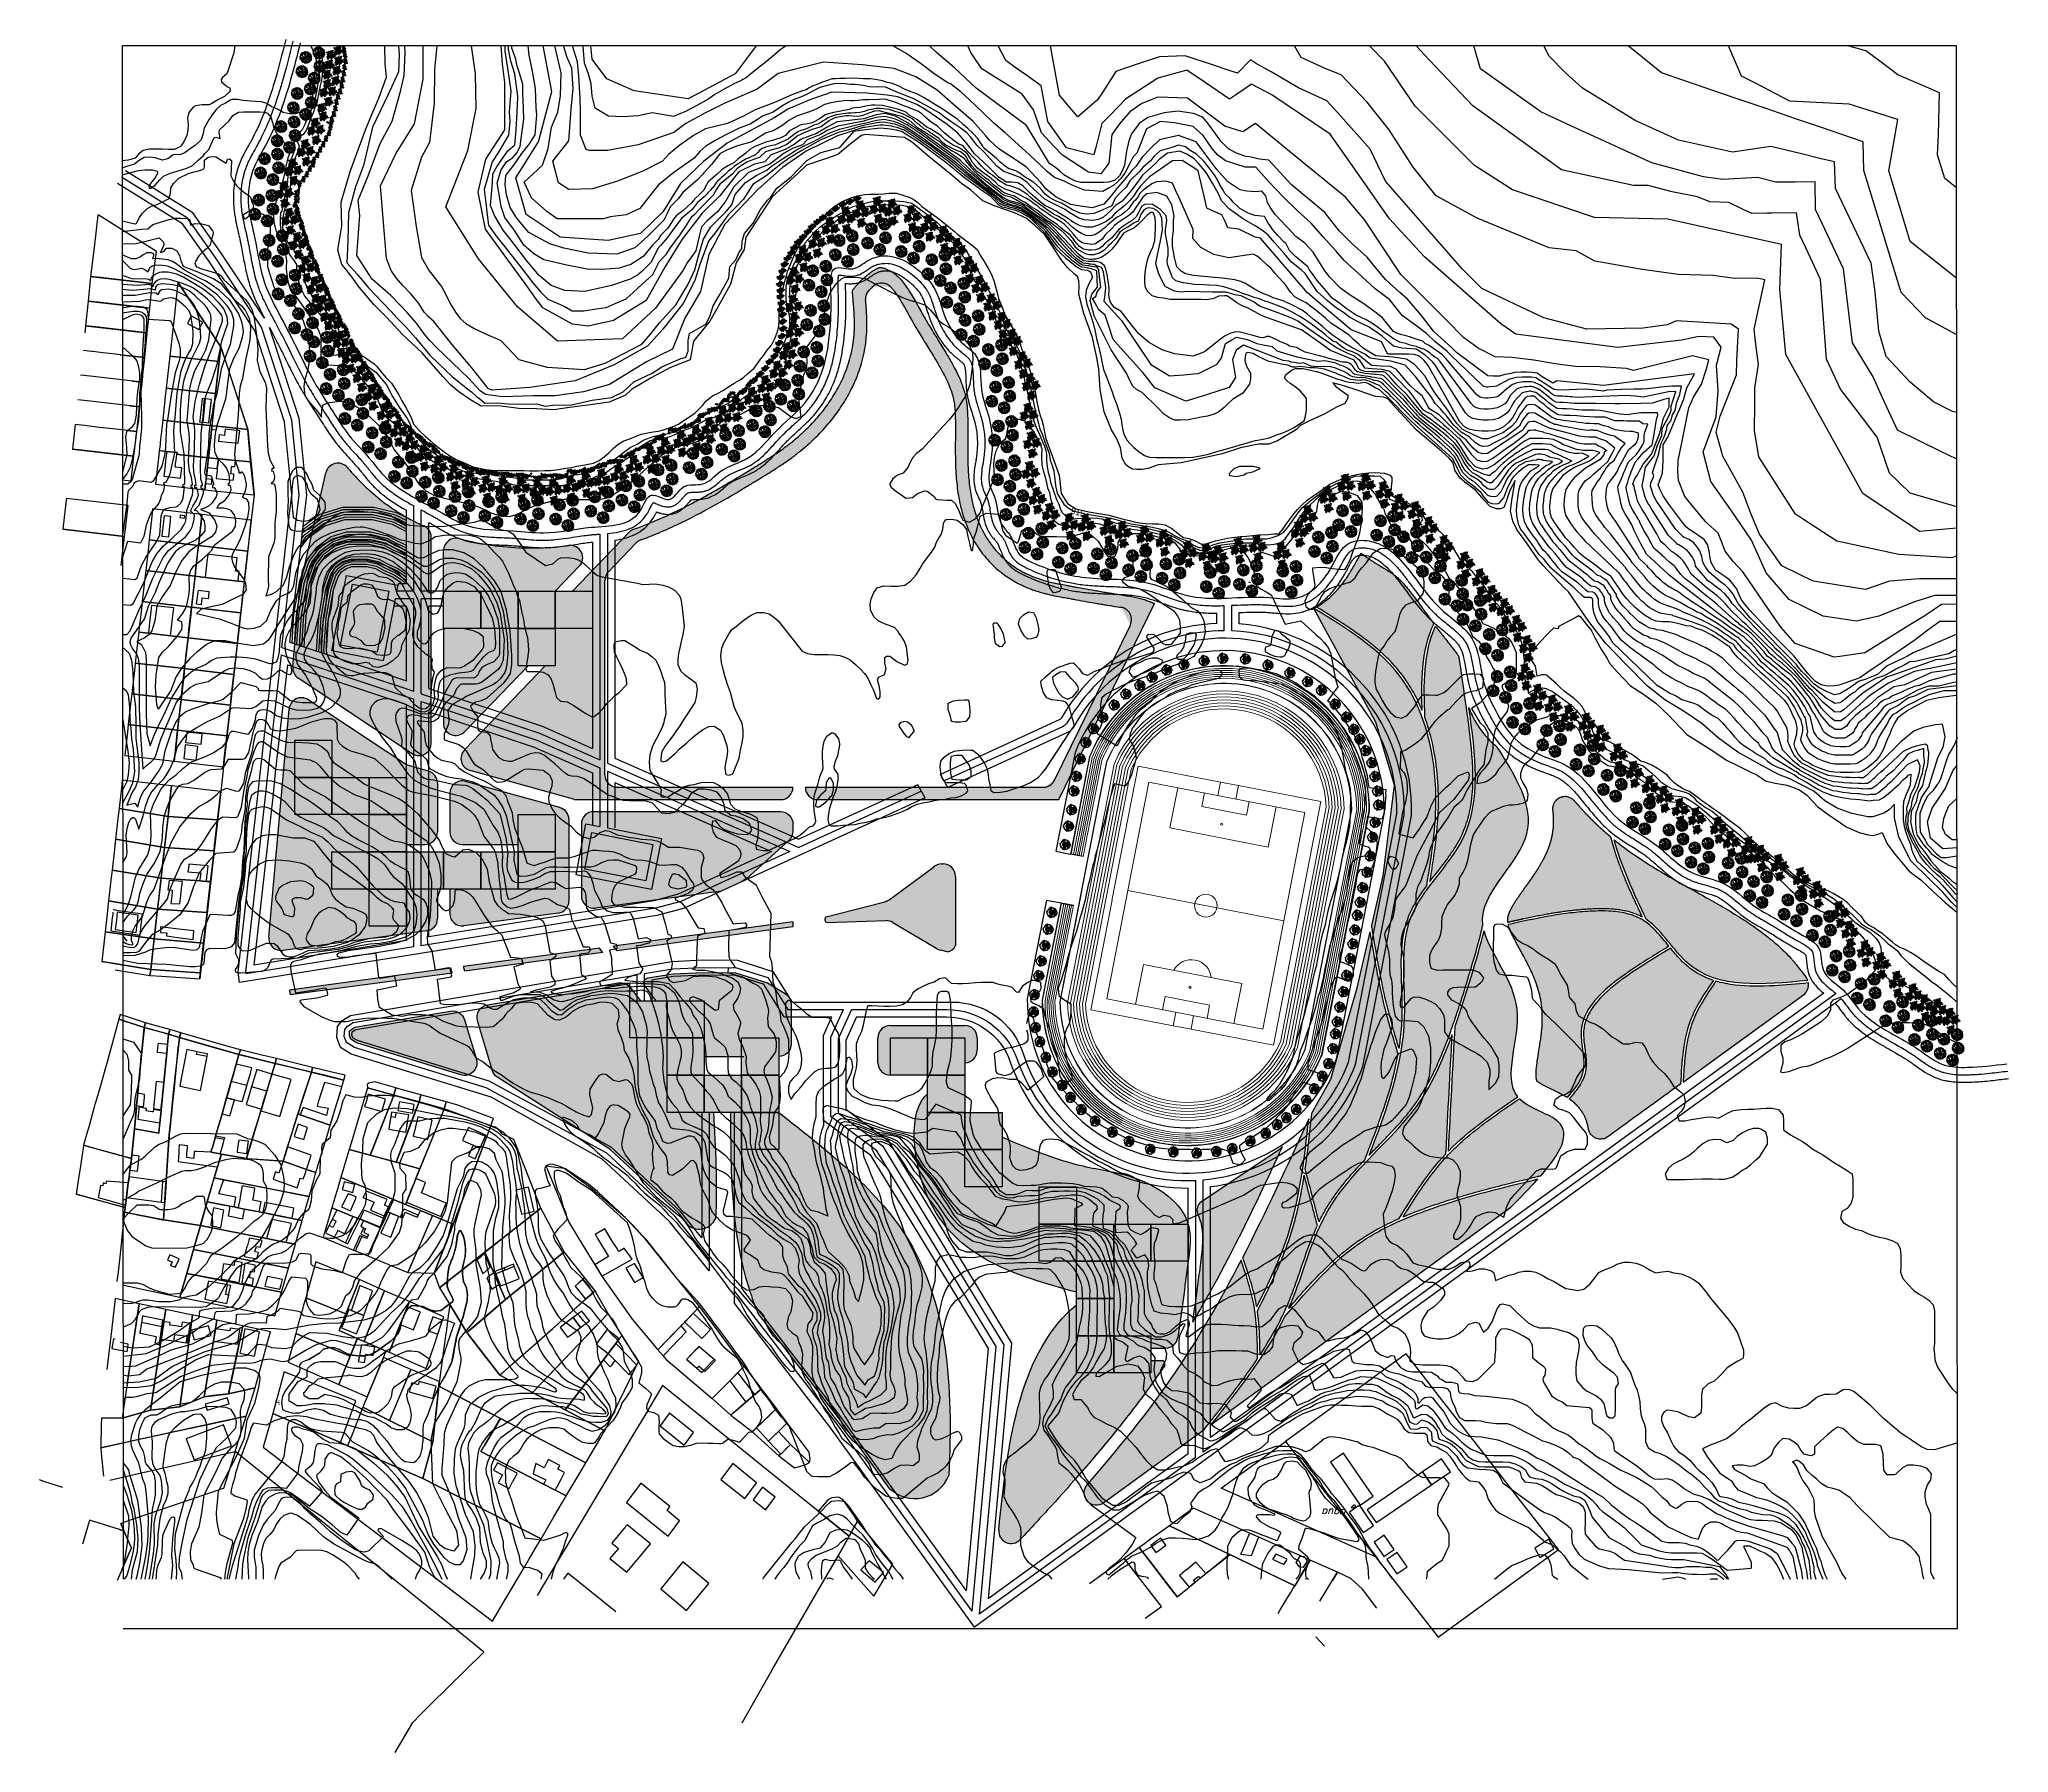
# Model space of a CAD drawing. Header units: millimetres. Extents: x 1101 to 4203, y 1053 to 1744.
# Drawn here: x 1101 to 1895, y 1053 to 1744 of the extents above; entities that cross this region are included whole.
import ezdxf
from ezdxf.enums import TextEntityAlignment as Align

# ---------------------------------------------------------------- set-up
doc = ezdxf.new("R2010")
doc.units = ezdxf.units.MM
for name, color, linetype in [('01_Fina', 7, 'Continuous'), ('02_Media', 7, 'Continuous'), ('03_Gruesa', 7, 'Continuous'), ('NEW_PLANTS', 7, 'Continuous'), ('planting render', 7, 'Continuous'), ('Traza Urbana', 7, 'Continuous')]:
    doc.layers.add(name, color=color, linetype=linetype)
doc.styles.add('ITALICT', font='ITALICT', dxfattribs={"height": 0.2})
doc.styles.get("Standard").update_dxf_attribs({"font": 'arial.ttf'})

msp = doc.modelspace()

# ---------------------------------------------------------------- texts
at = {"layer": '01_Fina', "linetype": 'Continuous'}
msp.add_text('915', height=2.5, rotation=346.70731, dxfattribs=at).set_placement((1516.86, 1552.75))
at = {"layer": 'Traza Urbana', "color": 7, "linetype": 'Continuous'}
msp.add_text('H', height=2, dxfattribs=at).set_placement((1197.34, 1194.45), align=Align.MIDDLE)
at = {"layer": 'Traza Urbana', "color": 216, "linetype": 'Continuous', "style": 'ITALICT'}
msp.add_text('agua', height=3, rotation=179.27132, dxfattribs=at).set_placement((1623.36, 1150.66), align=Align.MIDDLE)

# ---------------------------------------------------------------- blocks, each defined once
blk = doc.blocks.new('shrubs1')
at = {"color": 70}
for points in [[(4341, 946, -0.243115), (4336, 947, -0.399574), (4341, 949, -0.151757), (4339, 948, -0.102993), (4341, 946, 4.231592)], [(4340, 943, -0.243115), (4336, 943, -0.399574), (4339, 945, -0.151757), (4338, 944, -0.102993), (4340, 943, 4.231592)], [(4341, 952, -0.243115), (4339, 955, -0.399574), (4342, 953, -0.151757), (4341, 954, -0.102993), (4341, 952, 4.231592)], [(4344, 948, -0.243115), (4340, 950, -0.399574), (4344, 950, -0.151757), (4342, 949, -0.102993), (4344, 948, 4.231592)], [(4343, 944, -0.243115), (4340, 942, -0.399574), (4342, 946, -0.151757), (4342, 944, -0.102993), (4343, 944, 4.231592)], [(4344, 952, -0.243115), (4341, 957, -0.399574), (4346, 954, -0.151757), (4343, 955, -0.102993), (4344, 952, 4.231592)], [(4346, 943, -0.338305), (4343, 942, -0.306628), (4345, 945, -0.198031), (4344, 943, -0.284575), (4346, 943, 2.19888)], [(4344, 955, -0.243115), (4344, 959, -0.399574), (4346, 956, -0.151757), (4345, 957, -0.102993), (4344, 955, 4.231592)], [(4347, 950, -0.338305), (4348, 954, -0.306628), (4349, 950, -0.198031), (4348, 952, -0.284575), (4347, 950, 2.19888)], [(4349, 954, -0.243115), (4351, 959, -0.399574), (4352, 953, -0.151757), (4351, 956, -0.102993), (4349, 954, 4.231592)], [(4351, 952, -0.243115), (4355, 954, -0.399574), (4353, 951, -0.151757), (4353, 952, -0.102993), (4351, 952, 4.231592)], [(4352, 944, -0.243115), (4355, 943, -0.399574), (4351, 943, -0.151757), (4353, 943, -0.102993), (4352, 944, 4.231592)], [(4353, 947, -0.338305), (4356, 946, -0.306628), (4352, 945, -0.198031), (4354, 946, -0.284575), (4353, 947, 2.19888)], [(4354, 954, -0.243115), (4357, 956, -0.399574), (4355, 953, -0.151757), (4356, 954, -0.102993), (4354, 954, 4.231592)], [(4355, 944, -0.243115), (4359, 941, -0.399574), (4354, 941, -0.151757), (4356, 942, -0.102993), (4355, 944, 4.231592)], [(4355, 947, -0.243115), (4361, 946, -0.399574), (4356, 944, -0.151757), (4358, 946, -0.102993), (4355, 947, 4.231592)], [(4357, 950, -0.243115), (4360, 951, -0.399574), (4357, 949, -0.151757), (4358, 950, -0.102993), (4357, 950, 4.231592)], [(4344, 941, -0.243115), (4340, 937, -0.399574), (4342, 942, -0.151757), (4342, 940, -0.102993), (4344, 941, 4.231592)], [(4347, 938, -0.243115), (4346, 934, -0.399574), (4346, 938, -0.151757), (4346, 936, -0.102993), (4347, 938, 4.231592)], [(4350, 942, -0.243115), (4350, 938, -0.399574), (4349, 941, -0.151757), (4350, 940, -0.102993), (4350, 942, 4.231592)], [(4352, 938, -0.243115), (4352, 935, -0.399574), (4350, 938, -0.151757), (4351, 936, -0.102993), (4352, 938, 4.231592)], [(4353, 942, -0.243115), (4356, 937, -0.399574), (4351, 940, -0.151757), (4354, 939, -0.102993), (4353, 942, 4.231592)]]:
    blk.add_lwpolyline(points, format="xyb", dxfattribs=at)
at = {"color": 46, "lineweight": 25}
for points in [[(4338, 944), (4340, 944)], [(4346, 949), (4342, 950)], [(4347, 953), (4345, 957)], [(4348, 947), (4345, 943)], [(4348, 947), (4348, 952)], [(4354, 939), (4348, 947)], [(4353, 943), (4350, 944)], [(4355, 954), (4355, 954)], [(4357, 946), (4355, 945)], [(4342, 940), (4343, 942)], [(4356, 942), (4355, 942)]]:
    blk.add_lwpolyline(points, dxfattribs=at)
for points in [[(4348, 947, 0.071347), (4339, 948, 7.890142)], [(4348, 947, 0.082733), (4341, 954, 20.273115)], [(4348, 947, 0.216963), (4342, 944, -0.417545)], [(4348, 947, 0.118288), (4343, 955, 14.536196)], [(4346, 936, -0.068386), (4348, 947, 3.442757)], [(4348, 947, -0.116255), (4353, 952, -0.060372)], [(4348, 947, -0.138137), (4358, 950, -6.895939)], [(4354, 946, 0.065358), (4348, 947, 1.516281)], [(4348, 947, -0.109166), (4350, 940, 0.286313)], [(4350, 949, 0.052373), (4351, 956, 35.05362)], [(4351, 937, 0.100215), (4351, 940, -1.505929)]]:
    blk.add_lwpolyline(points, format="xyb", dxfattribs=at)
at = {"color": 0, "flags": 1}
for tag, p in [('ITEM', (4350, 947)), ('SIZE', (4350, 946))]:
    blk.add_attdef(tag, p, '', height=0.5, dxfattribs=at)
blk = doc.blocks.new('s1')
blk.add_blockref('shrubs1', (0, 0))
blk = doc.blocks.new('shrubs')
at = {"layer": 'NEW_PLANTS', "color": 70, "linetype": 'Continuous'}
for points in [[(4503.8, 910), (4505.1, 910.7), (4506.4, 910.2), (4507.5, 909.3), (4508.2, 907.8), (4506.8, 907.8), (4505.5, 908), (4504.4, 908.9)], [(4506.4, 904), (4507.1, 905.8), (4508.2, 906.9), (4509.7, 907.3), (4509.5, 906), (4508.8, 904.9), (4507.7, 904.3)], [(4509.7, 912.4), (4509.3, 910.7), (4509.3, 908.9), (4509.7, 907.3), (4510.8, 908.5), (4511.3, 909.8), (4510.8, 911.3)], [(4514.1, 913.7), (4515.2, 913.3), (4516.3, 912.2), (4516.8, 911.1), (4517, 909.8), (4515.7, 910.2), (4514.8, 911.1), (4514.1, 912.4)], [(4521.6, 908.9), (4520.3, 909.6), (4518.8, 910), (4517, 909.8), (4517.9, 908.5), (4519.2, 907.8), (4520.5, 907.8)], [(4521, 914.6), (4521, 913.1), (4520.3, 911.8), (4519, 911.1), (4517.7, 911.1), (4517.9, 912.4), (4518.5, 913.5), (4519.6, 914.4)], [(4519, 903.4), (4520.1, 904.3), (4520.5, 905.6), (4520.5, 906.9), (4519.6, 908), (4518.7, 906.2), (4520.1, 905.1), (4518.7, 904.6)], [(4524.3, 904.9), (4523.8, 903.6), (4522.7, 902.7), (4521.4, 902.3), (4521.8, 903.8), (4522.9, 904.7)], [(4526.9, 899.4), (4525.6, 899), (4524.3, 899.2), (4523.2, 900.1), (4522.7, 901.4), (4524, 901.6), (4525.2, 901.4), (4526.3, 900.5)], [(4504.4, 897.9), (4506, 897.4), (4507.5, 897.4), (4509.3, 897.9), (4508.2, 899), (4506.6, 899.4), (4505.3, 899)], [(4508.2, 891), (4507.3, 892.3), (4507.1, 893.9), (4507.5, 895.2), (4508.6, 896.1), (4509.3, 895), (4509.5, 893.5), (4509.1, 892.1)], [(4512.1, 894.6), (4510.6, 895), (4509.5, 896.3), (4509.3, 897.9), (4510.4, 897.6), (4511.3, 897), (4511.9, 895.9)], [(4512.4, 895.2), (4513.7, 895.2), (4515, 895.7), (4515.9, 896.5), (4516.6, 897.6), (4515.2, 897.9), (4513.9, 897.4), (4513, 896.5)], [(4516.6, 891.7), (4517.4, 892.8), (4517.7, 894.1), (4517.2, 895.2), (4516.3, 896.1), (4515.7, 894.6), (4515.9, 893)], [(4520.7, 895.7), (4519.2, 895.9), (4517.9, 896.5), (4516.6, 897.6), (4517.9, 898.3), (4519.2, 898.1), (4520.3, 897.2)]]:
    blk.add_lwpolyline(points, close=True, dxfattribs=at)
for points in [[(4509, 902.8), (4508.8, 902.9), (4507.5, 903.2), (4506, 902.5), (4507.3, 901.4), (4508.7, 900.6)], [(4508.2, 907.8), (4511, 906.5), (4511.6, 906.1)], [(4511.2, 905.5), (4510.8, 905.4), (4509.7, 904.3), (4509.3, 902.8)], [(4511.8, 903.7), (4511.9, 903.8), (4511.9, 904)], [(4512.6, 908), (4512.6, 908)], [(4515.4, 908.9), (4515.2, 909.3), (4514.1, 910.2), (4512.8, 910.2), (4512.9, 909.6)], [(4513.5, 903.8), (4513.1, 903.5)], [(4513.1, 903.5), (4513.2, 903.6)], [(4513.3, 904.8), (4513.3, 904.7)], [(4514, 901.1), (4514.1, 901.2), (4514.3, 902.7), (4514.1, 903.5)], [(4514.5, 903.5), (4515.1, 902.8)], [(4515.7, 904.5), (4515.2, 904.3), (4515.1, 904.3)], [(4515.4, 900.8), (4515.2, 901.2)], [(4517.1, 904.9), (4517.2, 904.7), (4518.8, 904.5), (4520.1, 905.1), (4518.8, 906.2), (4517.6, 906.6), (4516.3, 906.9)], [(4517.7, 911.1), (4516.5, 908.8)], [(4516.7, 907.4), (4517.7, 907.3), (4517.7, 906.6), (4516.8, 906.7)], [(4518.8, 903.4), (4518.1, 903.5)], [(4518.4, 903.3), (4518.2, 903.2)], [(4522.7, 901.4), (4521, 902.5), (4520.2, 902.9)], [(4520.8, 899.9), (4521.3, 899.3), (4520.7, 899), (4521.8, 898.1), (4522.1, 899.6), (4522.1, 901), (4521.4, 902.3), (4520.7, 901.4), (4520.5, 901)], [(4508.6, 896.1), (4509.3, 898.5)], [(4515.3, 898.6), (4515.2, 898.5), (4513.7, 898.1), (4512.1, 898.3), (4512.1, 898.3)], [(4514.4, 900.3), (4514.6, 900.2)], [(4516.3, 896.1), (4516.6, 897.9), (4516.3, 898.7)], [(4516.8, 899.3), (4516.7, 899.4)], [(4520.8, 899.8), (4521.2, 899.2), (4519.4, 898.7), (4518.6, 898.9)]]:
    blk.add_lwpolyline(points, dxfattribs=at)
at = {"layer": 'NEW_PLANTS', "color": 30, "linetype": 'Continuous', "true_color": 0xf26722}
for points in [[(4509.4, 900.9), (4508.5, 900.9), (4508.1, 901.8), (4508.3, 902.4), (4509.2, 902.9), (4509.8, 902.4), (4509.4, 903.1), (4509.8, 904), (4510.5, 904.4), (4511.4, 904.2), (4512, 903.3), (4511.8, 902.4), (4512.3, 903.3), (4512.9, 903.5), (4513.8, 903.3), (4514, 902.4), (4513.8, 901.6), (4512.9, 901.3), (4513.8, 901.3), (4514.4, 900.7), (4514.4, 899.6), (4513.8, 898.9), (4512.9, 898.9), (4512.3, 899.6), (4512.5, 898.7), (4511.8, 898), (4510.9, 898), (4510.3, 898.7), (4510.5, 899.6), (4510.3, 898.7), (4509.4, 898.5), (4508.5, 898.7), (4508.1, 899.6), (4508.5, 900.5)], [(4515.5, 900.9), (4514.7, 900.9), (4514.2, 901.8), (4514.4, 902.4), (4515.3, 902.9), (4516, 902.4), (4515.8, 903.1), (4516, 904), (4516.9, 904.4), (4517.7, 904.2), (4518.2, 903.3), (4518, 902.4), (4518.4, 903.3), (4519.3, 903.5), (4519.9, 903.3), (4520.4, 902.4), (4519.9, 901.6), (4519.1, 901.3), (4520.1, 901.3), (4520.8, 900.7), (4520.8, 899.6), (4520.1, 898.9), (4519.1, 898.9), (4518.4, 899.6), (4518.6, 898.7), (4518, 898), (4517.1, 898), (4516.6, 898.7), (4516.9, 899.6), (4516.4, 898.7), (4515.5, 898.5), (4514.7, 898.7), (4514.4, 899.6), (4514.7, 900.5)]]:
    blk.add_lwpolyline(points, close=True, dxfattribs=at)
for points in [[(4510.3, 901.2, -0.098476), (4510.3, 901.5, -0.098485), (4510.5, 901.8, -0.098498), (4510.8, 901.9, -0.098507), (4511.1, 902, -0.098507), (4511.4, 901.9, -0.098498), (4511.7, 901.8, -0.098485), (4511.9, 901.5, -0.098476), (4511.9, 901.2, -0.098476), (4511.9, 900.9, -0.098485), (4511.7, 900.6, -0.098498), (4511.4, 900.4, -0.098507), (4511.1, 900.3, -0.098507), (4510.8, 900.4, -0.098498), (4510.5, 900.6, -0.098485), (4510.3, 900.9, -0.098476)], [(4513.1, 906.7, -0.098476), (4513.2, 907, -0.098485), (4513.3, 907.3, -0.098498), (4513.6, 907.5, -0.098507), (4513.9, 907.5, -0.098507), (4514.2, 907.5, -0.098498), (4514.5, 907.3, -0.098485), (4514.7, 907, -0.098476), (4514.8, 906.7, -0.098476), (4514.7, 906.4, -0.098485), (4514.5, 906.1, -0.098498), (4514.2, 905.9, -0.098507), (4513.9, 905.9, -0.098507), (4513.6, 905.9, -0.098498), (4513.3, 906.1, -0.098485), (4513.2, 906.4, -0.098476)], [(4516.5, 901.2, -0.098476), (4516.6, 901.5, -0.098485), (4516.8, 901.8, -0.098498), (4517, 901.9, -0.098507), (4517.3, 902, -0.098507), (4517.7, 901.9, -0.098498), (4517.9, 901.8, -0.098485), (4518.1, 901.5, -0.098476), (4518.2, 901.2, -0.098476), (4518.1, 900.9, -0.098485), (4517.9, 900.6, -0.098498), (4517.7, 900.4, -0.098507), (4517.3, 900.3, -0.098507), (4517, 900.4, -0.098498), (4516.8, 900.6, -0.098485), (4516.6, 900.9, -0.098476)]]:
    blk.add_lwpolyline(points, format="xyb", close=True, dxfattribs=at)
blk.add_lwpolyline([(4516.6, 906.8), (4517.3, 906.2), (4517.3, 905.1), (4516.6, 904.4), (4515.8, 904.4), (4515.1, 905.1), (4515.1, 904.2), (4514.7, 903.5), (4513.8, 903.5), (4513.1, 904.2), (4513.4, 905.1), (4513.1, 904.4), (4512.3, 904), (4511.4, 904.2), (4510.9, 905.1), (4511.4, 905.9), (4512, 906.4), (4511.4, 906.4), (4510.9, 907.2), (4511.2, 907.9), (4512, 908.3), (4512.7, 907.9), (4512.3, 908.6), (4512.7, 909.4), (4513.4, 909.9), (4514.2, 909.7), (4514.9, 909), (4514.7, 908.1), (4515.1, 908.8), (4515.8, 909), (4516.6, 908.8), (4516.9, 907.9), (4516.6, 907)], dxfattribs=at)
blk = doc.blocks.new('tree9')
at = {"color": 106}
for p, q in [((943.2, 446.5), (942.8, 447.5)), ((944.8, 446.2), (943.8, 449.2)), ((946.2, 448.8), (944.7, 449.9)), ((947.6, 449.8), (945, 450.3)), ((946.8, 447.2), (945.7, 450.8)), ((948.5, 449.1), (946.2, 451.4)), ((948.5, 449.1), (947.8, 452.3)), ((951.7, 445.6), (948.5, 449.1)), ((950.9, 449.9), (948.7, 452.7)), ((950.7, 451), (951.1, 453.4)), ((952.3, 451.7), (951.7, 453.6)), ((951.8, 447.5), (952.6, 449.8)), ((952.3, 451.6), (953.9, 453.6)), ((952.6, 449.8), (952.3, 451.6)), ((954, 451.9), (953.1, 453.7)), ((954, 451.9), (954.6, 453.6)), ((954.6, 449.5), (954, 451.9)), ((954.4, 445.9), (954.6, 448)), ((954.5, 449.4), (955.3, 451.6)), ((954.6, 448), (954.5, 449.4)), ((955.3, 451.6), (956.2, 453.3)), ((955.6, 452.2), (955.4, 453.6)), ((957.1, 451.4), (956.4, 453.4)), ((957.1, 451.4), (957.2, 453.1)), ((957.1, 451.4), (958.4, 452.7)), ((958.1, 449.6), (957.1, 451.4)), ((958, 445.5), (958.1, 449.6)), ((958.1, 449.6), (959, 450.8)), ((959, 450.8), (959.1, 452.3)), ((959.1, 450.8), (960.4, 451.6)), ((959.4, 447.4), (960.3, 449.6)), ((960.3, 449.6), (960.7, 451.5)), ((960.4, 449.5), (961.8, 450.4)), ((960.7, 448.4), (962.8, 448.3)), ((962.1, 445.9), (964, 448.1)), ((962.4, 448.3), (964.5, 447.2)), ((962.8, 448.3), (963.3, 448.9)), ((942.1, 443.6), (941.1, 442.9)), ((942.4, 442.5), (941.1, 442.4)), ((942.1, 441), (941.1, 442)), ((942.1, 441), (941.1, 440.5)), ((944, 438.2), (941.2, 439.3)), ((942.1, 443.6), (941.5, 444.1)), ((946, 444.5), (941.7, 445.1)), ((943.2, 446.4), (942, 446.2)), ((942.4, 442.5), (942.1, 443.6)), ((943.8, 440.8), (942.1, 441)), ((944.3, 436.7), (942.3, 436.2)), ((943.9, 440.8), (942.4, 442.5)), ((944, 436.1), (943.1, 434.6)), ((944.8, 446.2), (943.2, 446.5)), ((945.5, 434.8), (943.3, 433.9)), ((947, 439.6), (943.9, 440.8)), ((945.3, 438.6), (944, 436.1)), ((947.4, 435.1), (944, 433.2)), ((946.1, 444.5), (944.8, 446.2)), ((946.2, 433.4), (944.9, 432.5)), ((947.1, 437.5), (945.5, 434.8)), ((946.2, 433.5), (945.6, 431.6)), ((947.2, 432), (946, 431.4)), ((947.5, 443.4), (946.1, 444.5)), ((947.4, 435.1), (946.2, 433.5)), ((947.4, 443.4), (946.8, 447.2)), ((948.6, 440), (947.1, 437.5)), ((951, 437.6), (947.4, 435.1)), ((949.1, 441.8), (947.5, 443.4)), ((947.5, 432.4), (948, 429.9)), ((951.1, 440.8), (949.1, 441.8)), ((950.5, 430.7), (949.2, 429.6)), ((949.5, 434.4), (950.4, 432.5)), ((950.4, 432.5), (950.5, 430.7)), ((951.9, 431.1), (950.5, 429.1)), ((950.5, 430.6), (951.1, 429)), ((952.1, 431.1), (951.7, 428.9)), ((952.7, 432.6), (952.1, 431.1)), ((953, 434.9), (952.7, 432.6)), ((952.7, 432.5), (953.9, 428.7)), ((954.3, 437.2), (953, 434.9)), ((953.5, 443.3), (954.1, 444.2)), ((953.5, 441.3), (953.5, 443.3)), ((954, 439.6), (957.1, 436.7)), ((954.1, 444.2), (954.4, 445.9)), ((955.4, 432.1), (954.5, 428.9)), ((955, 433.6), (957.8, 431.4)), ((955.3, 440.8), (958.8, 442.1)), ((955.7, 431.4), (957.1, 429.3)), ((957.1, 436.7), (958.3, 434.2)), ((957.2, 436.6), (959, 436)), ((957.5, 440.6), (960.9, 438.3)), ((957.8, 431.4), (957.5, 429.4)), ((957.8, 431.3), (958.6, 429.9)), ((958.1, 445.5), (962.1, 445.9)), ((958.3, 434.2), (959.4, 432.8)), ((958.8, 442.1), (960, 442.9)), ((959, 436), (960.3, 434.8)), ((959.4, 432.8), (959.2, 430.1)), ((959.4, 431.6), (960.1, 430.7)), ((959.5, 432.7), (960.5, 432.3)), ((960, 442.9), (961.4, 442.8)), ((960.3, 434.8), (960.9, 433.8)), ((960.5, 432.3), (961.4, 431.5)), ((961, 432.6), (960.8, 431.2)), ((960.9, 438.3), (962, 435.6)), ((960.9, 433.8), (961, 432.6)), ((961, 438.2), (965.1, 436.8)), ((961, 433.8), (963.2, 433.4)), ((961.1, 432.6), (962.2, 432.2)), ((961.2, 440.4), (963.5, 441.8)), ((961.4, 442.8), (962.3, 443.3)), ((962, 435.6), (962.1, 433.7)), ((962.1, 445.9), (964.2, 445.6)), ((962.1, 435.6), (963.7, 435.7)), ((962.1, 433.7), (962.7, 432.6)), ((962.2, 434.3), (963.6, 433.9)), ((962.3, 443.3), (964.4, 444)), ((962.8, 437.6), (964, 434.3)), ((962.9, 440.2), (963.6, 439)), ((963.5, 441.8), (966, 442.4)), ((963.6, 439), (964.1, 438.1)), ((963.7, 435.7), (964.5, 435.3)), ((964.1, 438.1), (965.6, 438)), ((964.2, 445.6), (964.8, 446.6)), ((964.2, 445.6), (965.3, 445.7)), ((964.2, 438.1), (964.5, 437.2)), ((964.4, 444), (965.5, 445.2)), ((964.4, 440.3), (965.8, 439.2)), ((964.5, 437.2), (965.4, 437.3)), ((964.5, 437.2), (964.9, 436.1)), ((964.6, 442.1), (965.8, 443.4))]:
    blk.add_line(p, q, dxfattribs=at)
for points in [[(953.5, 441.2), (952.5, 443.3, -0.10411), (951.8, 445.7, 0.032984), (951.7, 447.2, 0.034072), (951.2, 449, -0.030956), (950.8, 450.6, 0.076171), (950.3, 452, -0.026216), (949.7, 453.2, 1.568784)], [(953.5, 441.2), (954.6, 442.5, -0.107856), (956.5, 444, 0.175024), (957.9, 445.5, -0.125464), (959.4, 447.4, 0.043348), (961.3, 449.1, 0.04978), (962.1, 450.2, -8.896609)], [(953.5, 441.2), (951.1, 440.8, 0.029099), (949.2, 440.3, 0.05336), (946, 438.9, -0.09082), (943.1, 438, -0.003401), (941.4, 437.7, 1.084963)], [(953.5, 441.2), (953.1, 440.5, -0.07796), (952.1, 439.2, 0.120857), (950.9, 437.6, -0.011392), (950.3, 436, -0.038005), (949.5, 434.6, -0.112949), (948.5, 433.5, 0.14803), (947.3, 432.2, 0.020427), (946.7, 430.7, 1.639795)], [(953.5, 441.2), (955.3, 440.8, 0.056937), (957.2, 440.6, -0.035612), (959.8, 440.5, 0.008822), (963.3, 440.2, 0.099585), (965.2, 440.4, 0.073278), (966.1, 440.9, -1.918828)], [(953.5, 441.2), (953.9, 439.7, -0.054456), (954.3, 437.3, 0.065281), (955.1, 433.1, -0.028329), (956.2, 429.1, 4.035528)]]:
    blk.add_lwpolyline(points, format="xyb", dxfattribs=at)
at = {"color": 106, "flags": 1}
for tag, p in [('SIZE', (953.5, 441.2)), ('ITEM', (953.8, 443.7))]:
    blk.add_attdef(tag, p, '', height=2.09, dxfattribs=at)
blk = doc.blocks.new('Borde del rio puyo')
at = {"color": 116, "true_color": 0x136734, "extrusion": (0, 0, -1)}
for centre, start, end in [((-1231.67, 1615.3), 327.36959, 333.73543), ((-1600.9, 1541.02), 250.94356, 274.43032), ((-1588.96, 1524.13), 78.62463, 111.36769)]:
    blk.add_arc(centre, 1, start, end, dxfattribs=at)
for name, p, xscale, yscale, zscale in [('tree9', (1022.8, 1650.54), 0.1950770953426661, 0.1950770953426661, 0.1950770953426661), ('tree9', (1028.07, 1652.38), 0.1950770953426661, 0.1950770953426661, 0.1950770953426661), ('shrubs', (502.68, 1594.36), 0.1586335689872081, 0.1586335689872081, 0.1586335689872081), ('shrubs', (505.72, 1596.07), 0.1586335689872081, 0.1586335689872081, 0.1586335689872081), ('s1', (1150.56, 1724.68), 0.01683469536077231, 0.01683469536077231, 0.01683469536077231), ('s1', (1150.58, 1723.58), 0.01683469536077231, 0.01683469536077231, 0.01683469536077231), ('s1', (1150.73, 1724.08), 0.01683469536077231, 0.01683469536077231, 0.01683469536077231), ('s1', (1150.92, 1722.36), 0.01683469536077231, 0.01683469536077231, 0.01683469536077231), ('s1', (1150.99, 1723.13), 0.01683469536077231, 0.01683469536077231, 0.01683469536077231), ('s1', (1151.08, 1725.03), 0.01683469536077231, 0.01683469536077231, 0.01683469536077231), ('s1', (1151.08, 1724.51), 0.01683469536077231, 0.01683469536077231, 0.01683469536077231), ('s1', (1151.08, 1721.76), 0.01683469536077231, 0.01683469536077231, 0.01683469536077231), ('s1', (1151.15, 1723.71), 0.01683469536077231, 0.01683469536077231, 0.01683469536077231), ('s1', (1151.41, 1724.19), 0.01683469536077231, 0.01683469536077231, 0.01683469536077231), ('s1', (1151.43, 1722.72), 0.01683469536077231, 0.01683469536077231, 0.01683469536077231), ('s1', (1151.43, 1722.19), 0.01683469536077231, 0.01683469536077231, 0.01683469536077231), ('s1', (1151.58, 1723.22), 0.01683469536077231, 0.01683469536077231, 0.01683469536077231), ('s1', (1151.76, 1721.87), 0.01683469536077231, 0.01683469536077231, 0.01683469536077231), ('tree9', (1021.26, 1644.79), 0.1950770953426661, 0.1950770953426661, 0.1950770953426661), ('tree9', (1026.21, 1642.14), 0.1950770953426661, 0.1950770953426661, 0.1950770953426661), ('tree9', (1028.49, 1646.88), 0.1950770953426661, 0.1950770953426661, 0.1950770953426661), ('shrubs', (501.33, 1586.42), 0.1586335689872081, 0.1586335689872081, 0.1586335689872081), ('shrubs', (502.3, 1590.42), 0.1586335689872081, 0.1586335689872081, 0.1586335689872081), ('shrubs', (505.2, 1588.02), 0.1586335689872081, 0.1586335689872081, 0.1586335689872081), ('shrubs', (505.98, 1592.03), 0.1586335689872081, 0.1586335689872081, 0.1586335689872081), ('s1', (1150.49, 1714.93), 0.01683469536077231, 0.01683469536077231, 0.01683469536077231), ('s1', (1150.51, 1713.84), 0.01683469536077231, 0.01683469536077231, 0.01683469536077231), ('s1', (1150.65, 1714.34), 0.01683469536077231, 0.01683469536077231, 0.01683469536077231), ('s1', (1150.78, 1717.43), 0.01683469536077231, 0.01683469536077231, 0.01683469536077231), ('s1', (1150.8, 1716.34), 0.01683469536077231, 0.01683469536077231, 0.01683469536077231), ('s1', (1150.94, 1721.27), 0.01683469536077231, 0.01683469536077231, 0.01683469536077231), ('s1', (1150.94, 1716.83), 0.01683469536077231, 0.01683469536077231, 0.01683469536077231), ('s1', (1151, 1715.29), 0.01683469536077231, 0.01683469536077231, 0.01683469536077231), ('s1', (1151, 1714.76), 0.01683469536077231, 0.01683469536077231, 0.01683469536077231), ('s1', (1151.08, 1713.97), 0.01683469536077231, 0.01683469536077231, 0.01683469536077231), ('s1', (1151.16, 1719.92), 0.01683469536077231, 0.01683469536077231, 0.01683469536077231), ('s1', (1151.19, 1718.82), 0.01683469536077231, 0.01683469536077231, 0.01683469536077231), ('s1', (1151.21, 1715.88), 0.01683469536077231, 0.01683469536077231, 0.01683469536077231), ('s1', (1151.3, 1717.79), 0.01683469536077231, 0.01683469536077231, 0.01683469536077231), ('s1', (1151.3, 1717.26), 0.01683469536077231, 0.01683469536077231, 0.01683469536077231), ('s1', (1151.33, 1719.32), 0.01683469536077231, 0.01683469536077231, 0.01683469536077231), ('s1', (1151.33, 1714.45), 0.01683469536077231, 0.01683469536077231, 0.01683469536077231), ('s1', (1151.35, 1720.81), 0.01683469536077231, 0.01683469536077231, 0.01683469536077231), ('s1', (1151.37, 1716.46), 0.01683469536077231, 0.01683469536077231, 0.01683469536077231), ('s1', (1151.51, 1721.39), 0.01683469536077231, 0.01683469536077231, 0.01683469536077231), ('s1', (1151.59, 1718.37), 0.01683469536077231, 0.01683469536077231, 0.01683469536077231), ('s1', (1151.62, 1716.94), 0.01683469536077231, 0.01683469536077231, 0.01683469536077231), ('s1', (1151.68, 1720.28), 0.01683469536077231, 0.01683469536077231, 0.01683469536077231), ('s1', (1151.68, 1719.75), 0.01683469536077231, 0.01683469536077231, 0.01683469536077231), ('s1', (1151.75, 1718.95), 0.01683469536077231, 0.01683469536077231, 0.01683469536077231), ('s1', (1151.79, 1715.97), 0.01683469536077231, 0.01683469536077231, 0.01683469536077231), ('s1', (1151.93, 1720.91), 0.01683469536077231, 0.01683469536077231, 0.01683469536077231), ('s1', (1152.01, 1719.43), 0.01683469536077231, 0.01683469536077231, 0.01683469536077231), ('s1', (1152.18, 1718.46), 0.01683469536077231, 0.01683469536077231, 0.01683469536077231), ('tree9', (1019.34, 1635.98), 0.1950770953426661, 0.1950770953426661, 0.1950770953426661), ('tree9', (1024.61, 1637.82), 0.1950770953426661, 0.1950770953426661, 0.1950770953426661), ('shrubs', (499.98, 1579.26), 0.1586335689872081, 0.1586335689872081, 0.1586335689872081), ('shrubs', (501.4, 1582.58), 0.1586335689872081, 0.1586335689872081, 0.1586335689872081), ('shrubs', (503.46, 1579.68), 0.1586335689872081, 0.1586335689872081, 0.1586335689872081), ('shrubs', (504.82, 1583.94), 0.1586335689872081, 0.1586335689872081, 0.1586335689872081), ('s1', (1148.68, 1705.87), 0.01683469536077231, 0.01683469536077231, 0.01683469536077231), ('s1', (1149.03, 1707.69), 0.01683469536077231, 0.01683469536077231, 0.01683469536077231), ('s1', (1149.05, 1706.59), 0.01683469536077231, 0.01683469536077231, 0.01683469536077231), ('s1', (1149.19, 1707.09), 0.01683469536077231, 0.01683469536077231, 0.01683469536077231), ('s1', (1149.46, 1706.14), 0.01683469536077231, 0.01683469536077231, 0.01683469536077231), ('s1', (1149.55, 1708.05), 0.01683469536077231, 0.01683469536077231, 0.01683469536077231), ('s1', (1149.55, 1707.52), 0.01683469536077231, 0.01683469536077231, 0.01683469536077231), ('s1', (1149.62, 1706.72), 0.01683469536077231, 0.01683469536077231, 0.01683469536077231), ('s1', (1149.65, 1710.01), 0.01683469536077231, 0.01683469536077231, 0.01683469536077231), ('s1', (1149.67, 1708.92), 0.01683469536077231, 0.01683469536077231, 0.01683469536077231), ('s1', (1149.82, 1709.41), 0.01683469536077231, 0.01683469536077231, 0.01683469536077231), ('s1', (1149.87, 1707.2), 0.01683469536077231, 0.01683469536077231, 0.01683469536077231), ('s1', (1150.04, 1712.49), 0.01683469536077231, 0.01683469536077231, 0.01683469536077231), ('s1', (1150.04, 1706.23), 0.01683469536077231, 0.01683469536077231, 0.01683469536077231), ('s1', (1150.06, 1711.4), 0.01683469536077231, 0.01683469536077231, 0.01683469536077231), ('s1', (1150.08, 1708.46), 0.01683469536077231, 0.01683469536077231, 0.01683469536077231), ('s1', (1150.17, 1710.37), 0.01683469536077231, 0.01683469536077231, 0.01683469536077231), ('s1', (1150.17, 1709.84), 0.01683469536077231, 0.01683469536077231, 0.01683469536077231), ('s1', (1150.2, 1711.9), 0.01683469536077231, 0.01683469536077231, 0.01683469536077231), ('s1', (1150.24, 1709.04), 0.01683469536077231, 0.01683469536077231, 0.01683469536077231), ('s1', (1150.47, 1710.94), 0.01683469536077231, 0.01683469536077231, 0.01683469536077231), ('s1', (1150.5, 1709.52), 0.01683469536077231, 0.01683469536077231, 0.01683469536077231), ('s1', (1150.56, 1712.85), 0.01683469536077231, 0.01683469536077231, 0.01683469536077231), ('s1', (1150.56, 1712.32), 0.01683469536077231, 0.01683469536077231, 0.01683469536077231), ('s1', (1150.63, 1711.53), 0.01683469536077231, 0.01683469536077231, 0.01683469536077231), ('s1', (1150.67, 1708.55), 0.01683469536077231, 0.01683469536077231, 0.01683469536077231), ('s1', (1150.88, 1712.01), 0.01683469536077231, 0.01683469536077231, 0.01683469536077231), ('s1', (1150.92, 1713.38), 0.01683469536077231, 0.01683469536077231, 0.01683469536077231), ('s1', (1151.05, 1711.04), 0.01683469536077231, 0.01683469536077231, 0.01683469536077231), ('s1', (1151.5, 1713.48), 0.01683469536077231, 0.01683469536077231, 0.01683469536077231), ('tree9', (1017.8, 1630.23), 0.1950770953426661, 0.1950770953426661, 0.1950770953426661), ('tree9', (1022.75, 1627.57), 0.1950770953426661, 0.1950770953426661, 0.1950770953426661), ('tree9', (1025.03, 1632.32), 0.1950770953426661, 0.1950770953426661, 0.1950770953426661), ('shrubs', (499.03, 1572.99), 0.1586335689872081, 0.1586335689872081, 0.1586335689872081), ('shrubs', (499.78, 1569.58), 0.1586335689872081, 0.1586335689872081, 0.1586335689872081), ('shrubs', (501.88, 1575.51), 0.1586335689872081, 0.1586335689872081, 0.1586335689872081), ('s1', (1146.5, 1698.56), 0.01683469536077231, 0.01683469536077231, 0.01683469536077231), ('s1', (1146.67, 1697.96), 0.01683469536077231, 0.01683469536077231, 0.01683469536077231), ('s1', (1147.02, 1698.92), 0.01683469536077231, 0.01683469536077231, 0.01683469536077231), ('s1', (1147.02, 1698.39), 0.01683469536077231, 0.01683469536077231, 0.01683469536077231), ('s1', (1147.13, 1700.88), 0.01683469536077231, 0.01683469536077231, 0.01683469536077231), ('s1', (1147.15, 1699.79), 0.01683469536077231, 0.01683469536077231, 0.01683469536077231), ('s1', (1147.29, 1700.28), 0.01683469536077231, 0.01683469536077231, 0.01683469536077231), ('s1', (1147.35, 1698.07), 0.01683469536077231, 0.01683469536077231, 0.01683469536077231), ('s1', (1147.51, 1703.36), 0.01683469536077231, 0.01683469536077231, 0.01683469536077231), ('s1', (1147.54, 1702.27), 0.01683469536077231, 0.01683469536077231, 0.01683469536077231), ('s1', (1147.56, 1699.33), 0.01683469536077231, 0.01683469536077231, 0.01683469536077231), ('s1', (1147.65, 1701.24), 0.01683469536077231, 0.01683469536077231, 0.01683469536077231), ('s1', (1147.64, 1700.71), 0.01683469536077231, 0.01683469536077231, 0.01683469536077231), ('s1', (1147.68, 1702.77), 0.01683469536077231, 0.01683469536077231, 0.01683469536077231), ('s1', (1147.72, 1699.91), 0.01683469536077231, 0.01683469536077231, 0.01683469536077231), ('s1', (1147.94, 1701.81), 0.01683469536077231, 0.01683469536077231, 0.01683469536077231), ('s1', (1147.97, 1700.39), 0.01683469536077231, 0.01683469536077231, 0.01683469536077231), ('s1', (1148.03, 1703.72), 0.01683469536077231, 0.01683469536077231, 0.01683469536077231), ('s1', (1148.03, 1703.19), 0.01683469536077231, 0.01683469536077231, 0.01683469536077231), ('s1', (1148.1, 1702.4), 0.01683469536077231, 0.01683469536077231, 0.01683469536077231), ('s1', (1148.14, 1699.42), 0.01683469536077231, 0.01683469536077231, 0.01683469536077231), ('s1', (1148.17, 1705.52), 0.01683469536077231, 0.01683469536077231, 0.01683469536077231), ('s1', (1148.19, 1704.42), 0.01683469536077231, 0.01683469536077231, 0.01683469536077231), ('s1', (1148.33, 1704.92), 0.01683469536077231, 0.01683469536077231, 0.01683469536077231), ('s1', (1148.36, 1702.88), 0.01683469536077231, 0.01683469536077231, 0.01683469536077231), ('s1', (1148.53, 1701.91), 0.01683469536077231, 0.01683469536077231, 0.01683469536077231), ('s1', (1148.6, 1703.97), 0.01683469536077231, 0.01683469536077231, 0.01683469536077231), ('s1', (1148.68, 1705.35), 0.01683469536077231, 0.01683469536077231, 0.01683469536077231), ('s1', (1148.76, 1704.55), 0.01683469536077231, 0.01683469536077231, 0.01683469536077231), ('s1', (1149.01, 1705.03), 0.01683469536077231, 0.01683469536077231, 0.01683469536077231), ('s1', (1149.18, 1704.06), 0.01683469536077231, 0.01683469536077231, 0.01683469536077231), ('tree9', (1012.83, 1622.65), 0.1950770953426661, 0.1950770953426661, 0.1950770953426661), ('tree9', (1018.1, 1624.49), 0.1950770953426661, 0.1950770953426661, 0.1950770953426661), ('tree9', (1018.52, 1619), 0.1950770953426661, 0.1950770953426661, 0.1950770953426661), ('shrubs', (495.02, 1563.79), 0.1586335689872081, 0.1586335689872081, 0.1586335689872081), ('shrubs', (496.44, 1567.1), 0.1586335689872081, 0.1586335689872081, 0.1586335689872081), ('shrubs', (498.5, 1564.2), 0.1586335689872081, 0.1586335689872081, 0.1586335689872081), ('s1', (1145.64, 1696.39), 0.01683469536077231, 0.01683469536077231, 0.01683469536077231), ('s1', (1145.66, 1695.29), 0.01683469536077231, 0.01683469536077231, 0.01683469536077231), ('s1', (1145.81, 1695.79), 0.01683469536077231, 0.01683469536077231, 0.01683469536077231), ('s1', (1146.07, 1694.84), 0.01683469536077231, 0.01683469536077231, 0.01683469536077231), ('s1', (1146.16, 1696.74), 0.01683469536077231, 0.01683469536077231, 0.01683469536077231), ('s1', (1146.16, 1696.22), 0.01683469536077231, 0.01683469536077231, 0.01683469536077231), ('s1', (1146.23, 1695.42), 0.01683469536077231, 0.01683469536077231, 0.01683469536077231), ('s1', (1146.49, 1695.9), 0.01683469536077231, 0.01683469536077231, 0.01683469536077231), ('s1', (1146.53, 1697.46), 0.01683469536077231, 0.01683469536077231, 0.01683469536077231), ('s1', (1146.66, 1694.93), 0.01683469536077231, 0.01683469536077231, 0.01683469536077231), ('s1', (1146.93, 1697.01), 0.01683469536077231, 0.01683469536077231, 0.01683469536077231), ('s1', (1147.09, 1697.59), 0.01683469536077231, 0.01683469536077231, 0.01683469536077231), ('s1', (1147.52, 1697.1), 0.01683469536077231, 0.01683469536077231, 0.01683469536077231), ('tree9', (1006.16, 1609.71), 0.1950770953426661, 0.1950770953426661, 0.1950770953426661), ('tree9', (1011.29, 1616.91), 0.1950770953426661, 0.1950770953426661, 0.1950770953426661), ('tree9', (1011.43, 1611.55), 0.1950770953426661, 0.1950770953426661, 0.1950770953426661), ('tree9', (1016.24, 1614.25), 0.1950770953426661, 0.1950770953426661, 0.1950770953426661), ('shrubs', (491, 1555.18), 0.1586335689872081, 0.1586335689872081, 0.1586335689872081), ('shrubs', (492.43, 1558.5), 0.1586335689872081, 0.1586335689872081, 0.1586335689872081), ('shrubs', (494.48, 1555.6), 0.1586335689872081, 0.1586335689872081, 0.1586335689872081), ('shrubs', (496.92, 1560.04), 0.1586335689872081, 0.1586335689872081, 0.1586335689872081), ('tree9', (1004.62, 1603.96), 0.1950770953426661, 0.1950770953426661, 0.1950770953426661), ('tree9', (1011.85, 1606.05), 0.1950770953426661, 0.1950770953426661, 0.1950770953426661), ('shrubs', (486.04, 1547.46), 0.1586335689872081, 0.1586335689872081, 0.1586335689872081), ('shrubs', (487.46, 1550.78), 0.1586335689872081, 0.1586335689872081, 0.1586335689872081), ('shrubs', (489.52, 1547.87), 0.1586335689872081, 0.1586335689872081, 0.1586335689872081), ('shrubs', (492.91, 1551.43), 0.1586335689872081, 0.1586335689872081, 0.1586335689872081), ('tree9', (1009.11, 1594.89), 0.1950770953426661, 0.1950770953426661, 0.1950770953426661), ('tree9', (1009.57, 1601.3), 0.1950770953426661, 0.1950770953426661, 0.1950770953426661), ('shrubs', (482.36, 1538.33), 0.1586335689872081, 0.1586335689872081, 0.1586335689872081), ('shrubs', (483.78, 1541.64), 0.1586335689872081, 0.1586335689872081, 0.1586335689872081), ('shrubs', (485.84, 1538.74), 0.1586335689872081, 0.1586335689872081, 0.1586335689872081), ('shrubs', (487.94, 1543.71), 0.1586335689872081, 0.1586335689872081, 0.1586335689872081), ('tree9', (1002.3, 1587.3), 0.1950770953426661, 0.1950770953426661, 0.1950770953426661), ('tree9', (1003.84, 1593.05), 0.1950770953426661, 0.1950770953426661, 0.1950770953426661), ('tree9', (1009.54, 1589.39), 0.1950770953426661, 0.1950770953426661, 0.1950770953426661), ('shrubs', (484.26, 1534.58), 0.1586335689872081, 0.1586335689872081, 0.1586335689872081), ('shrubs', (486.03, 1530.8), 0.1586335689872081, 0.1586335689872081, 0.1586335689872081), ('shrubs', (710.19, 1531.38), 0.1586335689872081, 0.1586335689872081, 0.1586335689872081), ('shrubs', (714.67, 1530.44), 0.1586335689872081, 0.1586335689872081, 0.1586335689872081), ('shrubs', (716.09, 1533.76), 0.1586335689872081, 0.1586335689872081, 0.1586335689872081), ('shrubs', (718.15, 1530.85), 0.1586335689872081, 0.1586335689872081, 0.1586335689872081), ('shrubs', (721.58, 1532.14), 0.1586335689872081, 0.1586335689872081, 0.1586335689872081), ('shrubs', (723, 1535.46), 0.1586335689872081, 0.1586335689872081, 0.1586335689872081), ('shrubs', (725.06, 1532.56), 0.1586335689872081, 0.1586335689872081, 0.1586335689872081), ('shrubs', (727.42, 1531.17), 0.1586335689872081, 0.1586335689872081, 0.1586335689872081), ('shrubs', (728.84, 1534.49), 0.1586335689872081, 0.1586335689872081, 0.1586335689872081), ('shrubs', (730.9, 1531.58), 0.1586335689872081, 0.1586335689872081, 0.1586335689872081), ('shrubs', (736.73, 1532.01), 0.1586335689872081, 0.1586335689872081, 0.1586335689872081), ('shrubs', (738.79, 1529.11), 0.1586335689872081, 0.1586335689872081, 0.1586335689872081), ('tree9', (1007.26, 1584.64), 0.1950770953426661, 0.1950770953426661, 0.1950770953426661), ('tree9', (1013.31, 1578.67), 0.1950770953426661, 0.1950770953426661, 0.1950770953426661), ('shrubs', (484.6, 1527.48), 0.1586335689872081, 0.1586335689872081, 0.1586335689872081), ('shrubs', (486.51, 1523.73), 0.1586335689872081, 0.1586335689872081, 0.1586335689872081), ('shrubs', (488.08, 1527.89), 0.1586335689872081, 0.1586335689872081, 0.1586335689872081), ('shrubs', (698.38, 1521.56), 0.1586335689872081, 0.1586335689872081, 0.1586335689872081), ('shrubs', (702.33, 1523.86), 0.1586335689872081, 0.1586335689872081, 0.1586335689872081), ('shrubs', (703.75, 1527.17), 0.1586335689872081, 0.1586335689872081, 0.1586335689872081), ('shrubs', (705.81, 1524.27), 0.1586335689872081, 0.1586335689872081, 0.1586335689872081), ('shrubs', (708.77, 1528.07), 0.1586335689872081, 0.1586335689872081, 0.1586335689872081), ('shrubs', (710.67, 1524.32), 0.1586335689872081, 0.1586335689872081, 0.1586335689872081), ('tree9', (1242.97, 1578.57), 0.1950770953426661, 0.1950770953426661, 0.1950770953426661), ('shrubs', (712.25, 1528.48), 0.1586335689872081, 0.1586335689872081, 0.1586335689872081), ('shrubs', (716.57, 1526.69), 0.1586335689872081, 0.1586335689872081, 0.1586335689872081), ('tree9', (1250.69, 1581.48), 0.1950770953426661, 0.1950770953426661, 0.1950770953426661), ('shrubs', (723.48, 1528.39), 0.1586335689872081, 0.1586335689872081, 0.1586335689872081), ('tree9', (1255.96, 1583.32), 0.1950770953426661, 0.1950770953426661, 0.1950770953426661), ('tree9', (1256.38, 1577.82), 0.1950770953426661, 0.1950770953426661, 0.1950770953426661), ('shrubs', (729.32, 1527.42), 0.1586335689872081, 0.1586335689872081, 0.1586335689872081), ('tree9', (1264.24, 1578.08), 0.1950770953426661, 0.1950770953426661, 0.1950770953426661), ('shrubs', (735.31, 1528.7), 0.1586335689872081, 0.1586335689872081, 0.1586335689872081), ('shrubs', (737.21, 1524.95), 0.1586335689872081, 0.1586335689872081, 0.1586335689872081), ('tree9', (1269.51, 1579.92), 0.1950770953426661, 0.1950770953426661, 0.1950770953426661), ('shrubs', (742.16, 1524.89), 0.1586335689872081, 0.1586335689872081, 0.1586335689872081), ('shrubs', (743.59, 1528.21), 0.1586335689872081, 0.1586335689872081, 0.1586335689872081), ('shrubs', (744.07, 1521.14), 0.1586335689872081, 0.1586335689872081, 0.1586335689872081), ('shrubs', (745.64, 1525.31), 0.1586335689872081, 0.1586335689872081, 0.1586335689872081), ('shrubs', (749.65, 1523.68), 0.1586335689872081, 0.1586335689872081, 0.1586335689872081), ('tree9', (1006.5, 1571.08), 0.1950770953426661, 0.1950770953426661, 0.1950770953426661), ('tree9', (1008.04, 1576.83), 0.1950770953426661, 0.1950770953426661, 0.1950770953426661), ('tree9', (1013.73, 1573.17), 0.1950770953426661, 0.1950770953426661, 0.1950770953426661), ('shrubs', (487.85, 1517.74), 0.1586335689872081, 0.1586335689872081, 0.1586335689872081), ('shrubs', (489.27, 1521.06), 0.1586335689872081, 0.1586335689872081, 0.1586335689872081), ('shrubs', (489.75, 1513.99), 0.1586335689872081, 0.1586335689872081, 0.1586335689872081), ('shrubs', (491.33, 1518.16), 0.1586335689872081, 0.1586335689872081, 0.1586335689872081), ('shrubs', (692.94, 1515.82), 0.1586335689872081, 0.1586335689872081, 0.1586335689872081), ('shrubs', (696.96, 1518.25), 0.1586335689872081, 0.1586335689872081, 0.1586335689872081), ('shrubs', (698.86, 1514.5), 0.1586335689872081, 0.1586335689872081, 0.1586335689872081), ('shrubs', (700.44, 1518.66), 0.1586335689872081, 0.1586335689872081, 0.1586335689872081), ('shrubs', (704.23, 1520.11), 0.1586335689872081, 0.1586335689872081, 0.1586335689872081), ('tree9', (1236.16, 1570.99), 0.1950770953426661, 0.1950770953426661, 0.1950770953426661), ('tree9', (1237.7, 1576.73), 0.1950770953426661, 0.1950770953426661, 0.1950770953426661), ('tree9', (1243.39, 1573.08), 0.1950770953426661, 0.1950770953426661, 0.1950770953426661), ('tree9', (1249.15, 1575.73), 0.1950770953426661, 0.1950770953426661, 0.1950770953426661), ('tree9', (1254.1, 1573.08), 0.1950770953426661, 0.1950770953426661, 0.1950770953426661), ('tree9', (1262.7, 1572.33), 0.1950770953426661, 0.1950770953426661, 0.1950770953426661), ('tree9', (1269.93, 1574.42), 0.1950770953426661, 0.1950770953426661, 0.1950770953426661), ('shrubs', (748.23, 1520.37), 0.1586335689872081, 0.1586335689872081, 0.1586335689872081), ('tree9', (1280.3, 1570.84), 0.1950770953426661, 0.1950770953426661, 0.1950770953426661), ('shrubs', (750.13, 1516.62), 0.1586335689872081, 0.1586335689872081, 0.1586335689872081), ('shrubs', (751.71, 1520.78), 0.1586335689872081, 0.1586335689872081, 0.1586335689872081), ('shrubs', (753.64, 1515.35), 0.1586335689872081, 0.1586335689872081, 0.1586335689872081), ('shrubs', (755.07, 1518.67), 0.1586335689872081, 0.1586335689872081, 0.1586335689872081), ('shrubs', (757.12, 1515.76), 0.1586335689872081, 0.1586335689872081, 0.1586335689872081), ('tree9', (1011.45, 1568.43), 0.1950770953426661, 0.1950770953426661, 0.1950770953426661), ('tree9', (1018.47, 1562.78), 0.1950770953426661, 0.1950770953426661, 0.1950770953426661), ('shrubs', (491.24, 1508.27), 0.1586335689872081, 0.1586335689872081, 0.1586335689872081), ('shrubs', (492.67, 1511.58), 0.1586335689872081, 0.1586335689872081, 0.1586335689872081), ('shrubs', (494.72, 1508.68), 0.1586335689872081, 0.1586335689872081, 0.1586335689872081), ('shrubs', (689.41, 1507.07), 0.1586335689872081, 0.1586335689872081, 0.1586335689872081), ('shrubs', (691.52, 1512.51), 0.1586335689872081, 0.1586335689872081, 0.1586335689872081), ('shrubs', (693.42, 1508.76), 0.1586335689872081, 0.1586335689872081, 0.1586335689872081), ('shrubs', (695, 1512.92), 0.1586335689872081, 0.1586335689872081, 0.1586335689872081), ('tree9', (1227.08, 1564.52), 0.1950770953426661, 0.1950770953426661, 0.1950770953426661), ('tree9', (1232.35, 1566.36), 0.1950770953426661, 0.1950770953426661, 0.1950770953426661), ('tree9', (1241.11, 1568.33), 0.1950770953426661, 0.1950770953426661, 0.1950770953426661), ('tree9', (1267.65, 1569.68), 0.1950770953426661, 0.1950770953426661, 0.1950770953426661), ('tree9', (1273.49, 1563.25), 0.1950770953426661, 0.1950770953426661, 0.1950770953426661), ('tree9', (1275.03, 1569), 0.1950770953426661, 0.1950770953426661, 0.1950770953426661), ('tree9', (1280.72, 1565.34), 0.1950770953426661, 0.1950770953426661, 0.1950770953426661), ('shrubs', (755.55, 1511.6), 0.1586335689872081, 0.1586335689872081, 0.1586335689872081), ('shrubs', (758.42, 1508.02), 0.1586335689872081, 0.1586335689872081, 0.1586335689872081), ('shrubs', (759.85, 1511.33), 0.1586335689872081, 0.1586335689872081, 0.1586335689872081), ('shrubs', (761.9, 1508.43), 0.1586335689872081, 0.1586335689872081, 0.1586335689872081), ('tree9', (1011.66, 1555.19), 0.1950770953426661, 0.1950770953426661, 0.1950770953426661), ('tree9', (1013.2, 1560.94), 0.1950770953426661, 0.1950770953426661, 0.1950770953426661), ('tree9', (1018.89, 1557.28), 0.1950770953426661, 0.1950770953426661, 0.1950770953426661), ('shrubs', (493.15, 1504.52), 0.1586335689872081, 0.1586335689872081, 0.1586335689872081), ('shrubs', (494.83, 1499.96), 0.1586335689872081, 0.1586335689872081, 0.1586335689872081), ('shrubs', (496.25, 1503.27), 0.1586335689872081, 0.1586335689872081, 0.1586335689872081), ('shrubs', (498.3, 1500.37), 0.1586335689872081, 0.1586335689872081, 0.1586335689872081), ('shrubs', (687.99, 1503.75), 0.1586335689872081, 0.1586335689872081, 0.1586335689872081), ('shrubs', (689.89, 1500), 0.1586335689872081, 0.1586335689872081, 0.1586335689872081), ('shrubs', (691.47, 1504.17), 0.1586335689872081, 0.1586335689872081, 0.1586335689872081), ('tree9', (1225.54, 1558.77), 0.1950770953426661, 0.1950770953426661, 0.1950770953426661), ('tree9', (1230.49, 1556.12), 0.1950770953426661, 0.1950770953426661, 0.1950770953426661), ('tree9', (1232.77, 1560.86), 0.1950770953426661, 0.1950770953426661, 0.1950770953426661), ('tree9', (1278.44, 1560.6), 0.1950770953426661, 0.1950770953426661, 0.1950770953426661), ('tree9', (1282.63, 1557.62), 0.1950770953426661, 0.1950770953426661, 0.1950770953426661), ('tree9', (1287.9, 1559.45), 0.1950770953426661, 0.1950770953426661, 0.1950770953426661), ('tree9', (1288.32, 1553.96), 0.1950770953426661, 0.1950770953426661, 0.1950770953426661), ('shrubs', (760.33, 1504.27), 0.1586335689872081, 0.1586335689872081, 0.1586335689872081), ('shrubs', (762.74, 1500.3), 0.1586335689872081, 0.1586335689872081, 0.1586335689872081), ('shrubs', (764.17, 1503.62), 0.1586335689872081, 0.1586335689872081, 0.1586335689872081), ('shrubs', (766.22, 1500.71), 0.1586335689872081, 0.1586335689872081, 0.1586335689872081), ('tree9', (1016.61, 1552.53), 0.1950770953426661, 0.1950770953426661, 0.1950770953426661), ('tree9', (1019.87, 1547.24), 0.1950770953426661, 0.1950770953426661, 0.1950770953426661), ('tree9', (1025.14, 1549.07), 0.1950770953426661, 0.1950770953426661, 0.1950770953426661), ('shrubs', (496.73, 1496.21), 0.1586335689872081, 0.1586335689872081, 0.1586335689872081), ('shrubs', (498.26, 1492.5), 0.1586335689872081, 0.1586335689872081, 0.1586335689872081), ('shrubs', (499.69, 1495.82), 0.1586335689872081, 0.1586335689872081, 0.1586335689872081), ('shrubs', (501.74, 1492.92), 0.1586335689872081, 0.1586335689872081, 0.1586335689872081), ('shrubs', (687.63, 1492.66), 0.1586335689872081, 0.1586335689872081, 0.1586335689872081), ('shrubs', (689.05, 1495.97), 0.1586335689872081, 0.1586335689872081, 0.1586335689872081), ('shrubs', (691.1, 1493.07), 0.1586335689872081, 0.1586335689872081, 0.1586335689872081), ('tree9', (1226.21, 1548.59), 0.1950770953426661, 0.1950770953426661, 0.1950770953426661), ('tree9', (1231.48, 1550.43), 0.1950770953426661, 0.1950770953426661, 0.1950770953426661), ('tree9', (1281.09, 1551.87), 0.1950770953426661, 0.1950770953426661, 0.1950770953426661), ('tree9', (1286.04, 1549.21), 0.1950770953426661, 0.1950770953426661, 0.1950770953426661), ('tree9', (1293.72, 1546.43), 0.1950770953426661, 0.1950770953426661, 0.1950770953426661), ('shrubs', (764.65, 1496.55), 0.1586335689872081, 0.1586335689872081, 0.1586335689872081), ('shrubs', (767.52, 1492.99), 0.1586335689872081, 0.1586335689872081, 0.1586335689872081), ('shrubs', (768.94, 1496.3), 0.1586335689872081, 0.1586335689872081, 0.1586335689872081), ('shrubs', (771, 1493.4), 0.1586335689872081, 0.1586335689872081, 0.1586335689872081), ('tree9', (1018.33, 1541.49), 0.1950770953426661, 0.1950770953426661, 0.1950770953426661), ('tree9', (1023.28, 1538.83), 0.1950770953426661, 0.1950770953426661, 0.1950770953426661), ('tree9', (1025.56, 1543.58), 0.1950770953426661, 0.1950770953426661, 0.1950770953426661), ('shrubs', (500.17, 1488.75), 0.1586335689872081, 0.1586335689872081, 0.1586335689872081), ('shrubs', (501.89, 1485.24), 0.1586335689872081, 0.1586335689872081, 0.1586335689872081), ('shrubs', (503.32, 1488.56), 0.1586335689872081, 0.1586335689872081, 0.1586335689872081), ('shrubs', (503.8, 1481.49), 0.1586335689872081, 0.1586335689872081, 0.1586335689872081), ('shrubs', (505.37, 1485.66), 0.1586335689872081, 0.1586335689872081, 0.1586335689872081), ('shrubs', (687.76, 1482.14), 0.1586335689872081, 0.1586335689872081, 0.1586335689872081), ('shrubs', (689.18, 1485.46), 0.1586335689872081, 0.1586335689872081, 0.1586335689872081), ('shrubs', (689.53, 1488.91), 0.1586335689872081, 0.1586335689872081, 0.1586335689872081), ('shrubs', (691.24, 1482.56), 0.1586335689872081, 0.1586335689872081, 0.1586335689872081), ('tree9', (1224.67, 1542.84), 0.1950770953426661, 0.1950770953426661, 0.1950770953426661), ('tree9', (1229.62, 1540.19), 0.1950770953426661, 0.1950770953426661, 0.1950770953426661), ('tree9', (1231.9, 1544.93), 0.1950770953426661, 0.1950770953426661, 0.1950770953426661), ('tree9', (1286.91, 1538.84), 0.1950770953426661, 0.1950770953426661, 0.1950770953426661), ('tree9', (1288.45, 1544.59), 0.1950770953426661, 0.1950770953426661, 0.1950770953426661), ('tree9', (1294.15, 1540.93), 0.1950770953426661, 0.1950770953426661, 0.1950770953426661), ('shrubs', (769.42, 1489.24), 0.1586335689872081, 0.1586335689872081, 0.1586335689872081), ('shrubs', (771.76, 1485.58), 0.1586335689872081, 0.1586335689872081, 0.1586335689872081), ('shrubs', (773.18, 1488.9), 0.1586335689872081, 0.1586335689872081, 0.1586335689872081), ('shrubs', (773.66, 1481.83), 0.1586335689872081, 0.1586335689872081, 0.1586335689872081), ('shrubs', (775.24, 1485.99), 0.1586335689872081, 0.1586335689872081, 0.1586335689872081), ('shrubs', (777.34, 1482.05), 0.1586335689872081, 0.1586335689872081, 0.1586335689872081), ('tree9', (1024.5, 1530.12), 0.1950770953426661, 0.1950770953426661, 0.1950770953426661), ('tree9', (1026.04, 1535.87), 0.1950770953426661, 0.1950770953426661, 0.1950770953426661), ('tree9', (1031.31, 1537.71), 0.1950770953426661, 0.1950770953426661, 0.1950770953426661), ('tree9', (1031.73, 1532.21), 0.1950770953426661, 0.1950770953426661, 0.1950770953426661), ('shrubs', (505.24, 1478.08), 0.1586335689872081, 0.1586335689872081, 0.1586335689872081), ('shrubs', (506.66, 1481.39), 0.1586335689872081, 0.1586335689872081, 0.1586335689872081), ('shrubs', (507.14, 1474.33), 0.1586335689872081, 0.1586335689872081, 0.1586335689872081), ('shrubs', (508.72, 1478.49), 0.1586335689872081, 0.1586335689872081, 0.1586335689872081), ('shrubs', (510.34, 1475), 0.1586335689872081, 0.1586335689872081, 0.1586335689872081), ('shrubs', (686.58, 1476.64), 0.1586335689872081, 0.1586335689872081, 0.1586335689872081), ('shrubs', (688.63, 1473.74), 0.1586335689872081, 0.1586335689872081, 0.1586335689872081), ('shrubs', (689.66, 1478.39), 0.1586335689872081, 0.1586335689872081, 0.1586335689872081), ('tree9', (1223.42, 1531.85), 0.1950770953426661, 0.1950770953426661, 0.1950770953426661), ('tree9', (1228.69, 1533.68), 0.1950770953426661, 0.1950770953426661, 0.1950770953426661), ('tree9', (1291.86, 1536.18), 0.1950770953426661, 0.1950770953426661, 0.1950770953426661), ('tree9', (1297.83, 1532.76), 0.1950770953426661, 0.1950770953426661, 0.1950770953426661), ('tree9', (1303.1, 1534.6), 0.1950770953426661, 0.1950770953426661, 0.1950770953426661), ('shrubs', (775.92, 1478.73), 0.1586335689872081, 0.1586335689872081, 0.1586335689872081), ('shrubs', (777.82, 1474.98), 0.1586335689872081, 0.1586335689872081, 0.1586335689872081), ('shrubs', (779.4, 1479.14), 0.1586335689872081, 0.1586335689872081, 0.1586335689872081), ('tree9', (1029.45, 1527.47), 0.1950770953426661, 0.1950770953426661, 0.1950770953426661), ('tree9', (1032.58, 1522.8), 0.1950770953426661, 0.1950770953426661, 0.1950770953426661), ('tree9', (1037.85, 1524.64), 0.1950770953426661, 0.1950770953426661, 0.1950770953426661), ('shrubs', (508.91, 1471.68), 0.1586335689872081, 0.1586335689872081, 0.1586335689872081), ('shrubs', (510.82, 1467.93), 0.1586335689872081, 0.1586335689872081, 0.1586335689872081), ('shrubs', (512.39, 1472.09), 0.1586335689872081, 0.1586335689872081, 0.1586335689872081), ('shrubs', (514.78, 1467.5), 0.1586335689872081, 0.1586335689872081, 0.1586335689872081), ('shrubs', (681.24, 1465.96), 0.1586335689872081, 0.1586335689872081, 0.1586335689872081), ('shrubs', (682.67, 1469.27), 0.1586335689872081, 0.1586335689872081, 0.1586335689872081), ('shrubs', (684.72, 1466.37), 0.1586335689872081, 0.1586335689872081, 0.1586335689872081), ('shrubs', (685.16, 1473.33), 0.1586335689872081, 0.1586335689872081, 0.1586335689872081), ('shrubs', (687.06, 1469.58), 0.1586335689872081, 0.1586335689872081, 0.1586335689872081), ('tree9', (1221.88, 1526.1), 0.1950770953426661, 0.1950770953426661, 0.1950770953426661), ('tree9', (1226.83, 1523.44), 0.1950770953426661, 0.1950770953426661, 0.1950770953426661), ('tree9', (1229.11, 1528.19), 0.1950770953426661, 0.1950770953426661, 0.1950770953426661), ('tree9', (1296.29, 1527.01), 0.1950770953426661, 0.1950770953426661, 0.1950770953426661), ('tree9', (1301.24, 1524.36), 0.1950770953426661, 0.1950770953426661, 0.1950770953426661), ('tree9', (1303.53, 1529.1), 0.1950770953426661, 0.1950770953426661, 0.1950770953426661), ('shrubs', (779.94, 1469.6), 0.1586335689872081, 0.1586335689872081, 0.1586335689872081), ('shrubs', (781.36, 1472.92), 0.1586335689872081, 0.1586335689872081, 0.1586335689872081), ('shrubs', (781.84, 1465.85), 0.1586335689872081, 0.1586335689872081, 0.1586335689872081), ('shrubs', (783.41, 1470.02), 0.1586335689872081, 0.1586335689872081, 0.1586335689872081), ('tree9', (1031.05, 1517.05), 0.1950770953426661, 0.1950770953426661, 0.1950770953426661), ('tree9', (1036, 1514.4), 0.1950770953426661, 0.1950770953426661, 0.1950770953426661), ('tree9', (1038.28, 1519.14), 0.1950770953426661, 0.1950770953426661, 0.1950770953426661), ('shrubs', (513.36, 1464.18), 0.1586335689872081, 0.1586335689872081, 0.1586335689872081), ('shrubs', (515.26, 1460.43), 0.1586335689872081, 0.1586335689872081, 0.1586335689872081), ('shrubs', (516.84, 1464.6), 0.1586335689872081, 0.1586335689872081, 0.1586335689872081), ('shrubs', (519.32, 1459.94), 0.1586335689872081, 0.1586335689872081, 0.1586335689872081), ('shrubs', (672.46, 1458.61), 0.1586335689872081, 0.1586335689872081, 0.1586335689872081), ('shrubs', (676.42, 1460.06), 0.1586335689872081, 0.1586335689872081, 0.1586335689872081), ('shrubs', (677.84, 1463.38), 0.1586335689872081, 0.1586335689872081, 0.1586335689872081), ('shrubs', (679.89, 1460.48), 0.1586335689872081, 0.1586335689872081, 0.1586335689872081), ('shrubs', (683.15, 1462.21), 0.1586335689872081, 0.1586335689872081, 0.1586335689872081), ('tree9', (1215.74, 1518.55), 0.1950770953426661, 0.1950770953426661, 0.1950770953426661), ('tree9', (1221.01, 1520.39), 0.1950770953426661, 0.1950770953426661, 0.1950770953426661), ('tree9', (1221.43, 1514.89), 0.1950770953426661, 0.1950770953426661, 0.1950770953426661), ('tree9', (1300.75, 1517.71), 0.1950770953426661, 0.1950770953426661, 0.1950770953426661), ('tree9', (1306.01, 1519.54), 0.1950770953426661, 0.1950770953426661, 0.1950770953426661), ('shrubs', (783.09, 1460.83), 0.1586335689872081, 0.1586335689872081, 0.1586335689872081), ('shrubs', (784.52, 1464.15), 0.1586335689872081, 0.1586335689872081, 0.1586335689872081), ('shrubs', (786.57, 1461.24), 0.1586335689872081, 0.1586335689872081, 0.1586335689872081), ('tree9', (1040.12, 1510.74), 0.1950770953426661, 0.1950770953426661, 0.1950770953426661), ('tree9', (1045.39, 1512.58), 0.1950770953426661, 0.1950770953426661, 0.1950770953426661), ('tree9', (1045.81, 1507.09), 0.1950770953426661, 0.1950770953426661, 0.1950770953426661), ('shrubs', (517.9, 1456.63), 0.1586335689872081, 0.1586335689872081, 0.1586335689872081), ('shrubs', (519.8, 1452.88), 0.1586335689872081, 0.1586335689872081, 0.1586335689872081), ('shrubs', (521.37, 1457.04), 0.1586335689872081, 0.1586335689872081, 0.1586335689872081), ('shrubs', (524.53, 1452.4), 0.1586335689872081, 0.1586335689872081, 0.1586335689872081), ('shrubs', (660.72, 1451.02), 0.1586335689872081, 0.1586335689872081, 0.1586335689872081), ('shrubs', (664.52, 1452.16), 0.1586335689872081, 0.1586335689872081, 0.1586335689872081), ('shrubs', (665.94, 1455.48), 0.1586335689872081, 0.1586335689872081, 0.1586335689872081), ('shrubs', (668, 1452.57), 0.1586335689872081, 0.1586335689872081, 0.1586335689872081), ('shrubs', (671.03, 1455.3), 0.1586335689872081, 0.1586335689872081, 0.1586335689872081), ('shrubs', (672.94, 1451.55), 0.1586335689872081, 0.1586335689872081, 0.1586335689872081), ('tree9', (1204.32, 1508.09), 0.1950770953426661, 0.1950770953426661, 0.1950770953426661), ('shrubs', (674.51, 1455.71), 0.1586335689872081, 0.1586335689872081, 0.1586335689872081), ('shrubs', (678.32, 1456.31), 0.1586335689872081, 0.1586335689872081, 0.1586335689872081), ('tree9', (1209.59, 1509.93), 0.1950770953426661, 0.1950770953426661, 0.1950770953426661), ('tree9', (1214.2, 1512.8), 0.1950770953426661, 0.1950770953426661, 0.1950770953426661), ('tree9', (1219.15, 1510.15), 0.1950770953426661, 0.1950770953426661, 0.1950770953426661), ('tree9', (1299.21, 1511.96), 0.1950770953426661, 0.1950770953426661, 0.1950770953426661), ('tree9', (1304.16, 1509.3), 0.1950770953426661, 0.1950770953426661, 0.1950770953426661), ('tree9', (1306.44, 1514.05), 0.1950770953426661, 0.1950770953426661, 0.1950770953426661), ('shrubs', (783.67, 1452.27), 0.1586335689872081, 0.1586335689872081, 0.1586335689872081), ('shrubs', (785, 1457.08), 0.1586335689872081, 0.1586335689872081, 0.1586335689872081), ('tree9', (1038.58, 1505), 0.1950770953426661, 0.1950770953426661, 0.1950770953426661), ('tree9', (1043.53, 1502.34), 0.1950770953426661, 0.1950770953426661, 0.1950770953426661), ('tree9', (1049.52, 1499.23), 0.1950770953426661, 0.1950770953426661, 0.1950770953426661), ('shrubs', (523.1, 1449.08), 0.1586335689872081, 0.1586335689872081, 0.1586335689872081), ('tree9', (1054.78, 1501.07), 0.1950770953426661, 0.1950770953426661, 0.1950770953426661), ('shrubs', (525.01, 1445.33), 0.1586335689872081, 0.1586335689872081, 0.1586335689872081), ('shrubs', (526.58, 1449.49), 0.1586335689872081, 0.1586335689872081, 0.1586335689872081), ('shrubs', (528.31, 1442.15), 0.1586335689872081, 0.1586335689872081, 0.1586335689872081), ('shrubs', (529.73, 1445.47), 0.1586335689872081, 0.1586335689872081, 0.1586335689872081), ('shrubs', (531.79, 1442.57), 0.1586335689872081, 0.1586335689872081, 0.1586335689872081), ('shrubs', (649.91, 1443.29), 0.1586335689872081, 0.1586335689872081, 0.1586335689872081), ('shrubs', (653.85, 1443.26), 0.1586335689872081, 0.1586335689872081, 0.1586335689872081), ('shrubs', (655.28, 1446.58), 0.1586335689872081, 0.1586335689872081, 0.1586335689872081), ('shrubs', (657.33, 1443.68), 0.1586335689872081, 0.1586335689872081, 0.1586335689872081), ('shrubs', (659.29, 1447.7), 0.1586335689872081, 0.1586335689872081, 0.1586335689872081), ('shrubs', (661.2, 1443.95), 0.1586335689872081, 0.1586335689872081, 0.1586335689872081), ('shrubs', (662.77, 1448.11), 0.1586335689872081, 0.1586335689872081, 0.1586335689872081), ('tree9', (1197.22, 1500.15), 0.1950770953426661, 0.1950770953426661, 0.1950770953426661), ('shrubs', (666.42, 1448.41), 0.1586335689872081, 0.1586335689872081, 0.1586335689872081), ('tree9', (1202.78, 1502.34), 0.1950770953426661, 0.1950770953426661, 0.1950770953426661), ('tree9', (1207.73, 1499.68), 0.1950770953426661, 0.1950770953426661, 0.1950770953426661), ('tree9', (1210.02, 1504.43), 0.1950770953426661, 0.1950770953426661, 0.1950770953426661), ('tree9', (1301.91, 1501.99), 0.1950770953426661, 0.1950770953426661, 0.1950770953426661), ('tree9', (1307.18, 1503.83), 0.1950770953426661, 0.1950770953426661, 0.1950770953426661), ('shrubs', (782.25, 1448.96), 0.1586335689872081, 0.1586335689872081, 0.1586335689872081), ('shrubs', (784.15, 1445.21), 0.1586335689872081, 0.1586335689872081, 0.1586335689872081), ('shrubs', (785.73, 1449.37), 0.1586335689872081, 0.1586335689872081, 0.1586335689872081), ('tree9', (1047.98, 1493.48), 0.1950770953426661, 0.1950770953426661, 0.1950770953426661), ('tree9', (1052.93, 1490.83), 0.1950770953426661, 0.1950770953426661, 0.1950770953426661), ('tree9', (1055.21, 1495.57), 0.1950770953426661, 0.1950770953426661, 0.1950770953426661), ('shrubs', (530.21, 1438.4), 0.1586335689872081, 0.1586335689872081, 0.1586335689872081), ('shrubs', (533.04, 1436.75), 0.1586335689872081, 0.1586335689872081, 0.1586335689872081), ('shrubs', (534.47, 1440.07), 0.1586335689872081, 0.1586335689872081, 0.1586335689872081), ('shrubs', (536.52, 1437.17), 0.1586335689872081, 0.1586335689872081, 0.1586335689872081), ('shrubs', (540.1, 1435.64), 0.1586335689872081, 0.1586335689872081, 0.1586335689872081), ('shrubs', (631.59, 1434.63), 0.1586335689872081, 0.1586335689872081, 0.1586335689872081), ('shrubs', (635.99, 1434.98), 0.1586335689872081, 0.1586335689872081, 0.1586335689872081), ('shrubs', (637.41, 1438.3), 0.1586335689872081, 0.1586335689872081, 0.1586335689872081), ('shrubs', (639.47, 1435.4), 0.1586335689872081, 0.1586335689872081, 0.1586335689872081), ('shrubs', (642.51, 1437.98), 0.1586335689872081, 0.1586335689872081, 0.1586335689872081), ('shrubs', (643.94, 1441.3), 0.1586335689872081, 0.1586335689872081, 0.1586335689872081), ('shrubs', (644.42, 1434.23), 0.1586335689872081, 0.1586335689872081, 0.1586335689872081), ('shrubs', (645.99, 1438.4), 0.1586335689872081, 0.1586335689872081, 0.1586335689872081), ('tree9', (1178.8, 1490.95), 0.1950770953426661, 0.1950770953426661, 0.1950770953426661), ('shrubs', (648.49, 1439.97), 0.1586335689872081, 0.1586335689872081, 0.1586335689872081), ('shrubs', (650.39, 1436.22), 0.1586335689872081, 0.1586335689872081, 0.1586335689872081), ('shrubs', (651.97, 1440.39), 0.1586335689872081, 0.1586335689872081, 0.1586335689872081), ('tree9', (1184.07, 1492.79), 0.1950770953426661, 0.1950770953426661, 0.1950770953426661), ('shrubs', (655.76, 1439.51), 0.1586335689872081, 0.1586335689872081, 0.1586335689872081), ('tree9', (1190.41, 1492.56), 0.1950770953426661, 0.1950770953426661, 0.1950770953426661), ('tree9', (1191.95, 1498.31), 0.1950770953426661, 0.1950770953426661, 0.1950770953426661), ('tree9', (1197.64, 1494.65), 0.1950770953426661, 0.1950770953426661, 0.1950770953426661), ('tree9', (1300.37, 1496.25), 0.1950770953426661, 0.1950770953426661, 0.1950770953426661), ('tree9', (1305.32, 1493.59), 0.1950770953426661, 0.1950770953426661, 0.1950770953426661), ('tree9', (1307.6, 1498.34), 0.1950770953426661, 0.1950770953426661, 0.1950770953426661), ('shrubs', (783.56, 1437.54), 0.1586335689872081, 0.1586335689872081, 0.1586335689872081), ('shrubs', (784.98, 1440.86), 0.1586335689872081, 0.1586335689872081, 0.1586335689872081), ('shrubs', (787.04, 1437.96), 0.1586335689872081, 0.1586335689872081, 0.1586335689872081), ('tree9', (1060.06, 1487.44), 0.1950770953426661, 0.1950770953426661, 0.1950770953426661), ('tree9', (1065.33, 1489.28), 0.1950770953426661, 0.1950770953426661, 0.1950770953426661), ('tree9', (1065.76, 1483.78), 0.1950770953426661, 0.1950770953426661, 0.1950770953426661), ('shrubs', (534.95, 1433), 0.1586335689872081, 0.1586335689872081, 0.1586335689872081), ('shrubs', (538.68, 1432.32), 0.1586335689872081, 0.1586335689872081, 0.1586335689872081), ('shrubs', (540.58, 1428.57), 0.1586335689872081, 0.1586335689872081, 0.1586335689872081), ('shrubs', (542.15, 1432.73), 0.1586335689872081, 0.1586335689872081, 0.1586335689872081), ('shrubs', (544.55, 1427.81), 0.1586335689872081, 0.1586335689872081, 0.1586335689872081), ('shrubs', (545.98, 1431.13), 0.1586335689872081, 0.1586335689872081, 0.1586335689872081), ('shrubs', (548.03, 1428.23), 0.1586335689872081, 0.1586335689872081, 0.1586335689872081), ('shrubs', (552.37, 1427.75), 0.1586335689872081, 0.1586335689872081, 0.1586335689872081), ('shrubs', (618.62, 1427.65), 0.1586335689872081, 0.1586335689872081, 0.1586335689872081), ('shrubs', (623.4, 1427.86), 0.1586335689872081, 0.1586335689872081, 0.1586335689872081), ('shrubs', (624.83, 1431.17), 0.1586335689872081, 0.1586335689872081, 0.1586335689872081), ('shrubs', (626.88, 1428.27), 0.1586335689872081, 0.1586335689872081, 0.1586335689872081), ('shrubs', (630.17, 1431.31), 0.1586335689872081, 0.1586335689872081, 0.1586335689872081), ('shrubs', (632.07, 1427.56), 0.1586335689872081, 0.1586335689872081, 0.1586335689872081), ('shrubs', (633.65, 1431.72), 0.1586335689872081, 0.1586335689872081, 0.1586335689872081), ('tree9', (1164.78, 1484.31), 0.1950770953426661, 0.1950770953426661, 0.1950770953426661), ('shrubs', (637.89, 1431.23), 0.1586335689872081, 0.1586335689872081, 0.1586335689872081), ('tree9', (1170.05, 1486.15), 0.1950770953426661, 0.1950770953426661, 0.1950770953426661), ('tree9', (1177.26, 1485.2), 0.1950770953426661, 0.1950770953426661, 0.1950770953426661), ('tree9', (1182.21, 1482.55), 0.1950770953426661, 0.1950770953426661, 0.1950770953426661), ('tree9', (1184.49, 1487.3), 0.1950770953426661, 0.1950770953426661, 0.1950770953426661), ('tree9', (1195.36, 1489.91), 0.1950770953426661, 0.1950770953426661, 0.1950770953426661), ('tree9', (1303.07, 1486.12), 0.1950770953426661, 0.1950770953426661, 0.1950770953426661), ('tree9', (1308.34, 1487.96), 0.1950770953426661, 0.1950770953426661, 0.1950770953426661), ('shrubs', (784.37, 1428.83), 0.1586335689872081, 0.1586335689872081, 0.1586335689872081), ('shrubs', (785.46, 1433.79), 0.1586335689872081, 0.1586335689872081, 0.1586335689872081), ('shrubs', (786.42, 1425.92), 0.1586335689872081, 0.1586335689872081, 0.1586335689872081), ('tree9', (1058.52, 1481.69), 0.1950770953426661, 0.1950770953426661, 0.1950770953426661), ('tree9', (1063.47, 1479.04), 0.1950770953426661, 0.1950770953426661, 0.1950770953426661), ('tree9', (1070.93, 1479.37), 0.1950770953426661, 0.1950770953426661, 0.1950770953426661), ('tree9', (1076.2, 1481.21), 0.1950770953426661, 0.1950770953426661, 0.1950770953426661), ('tree9', (1076.62, 1475.71), 0.1950770953426661, 0.1950770953426661, 0.1950770953426661), ('shrubs', (546.46, 1424.06), 0.1586335689872081, 0.1586335689872081, 0.1586335689872081), ('shrubs', (550.95, 1424.43), 0.1586335689872081, 0.1586335689872081, 0.1586335689872081), ('shrubs', (552.85, 1420.68), 0.1586335689872081, 0.1586335689872081, 0.1586335689872081), ('shrubs', (554.43, 1424.84), 0.1586335689872081, 0.1586335689872081, 0.1586335689872081), ('shrubs', (557.11, 1421.9), 0.1586335689872081, 0.1586335689872081, 0.1586335689872081), ('tree9', (1088.2, 1475.4), 0.1950770953426661, 0.1950770953426661, 0.1950770953426661), ('shrubs', (558.53, 1425.22), 0.1586335689872081, 0.1586335689872081, 0.1586335689872081), ('shrubs', (559.01, 1418.15), 0.1586335689872081, 0.1586335689872081, 0.1586335689872081), ('shrubs', (560.59, 1422.32), 0.1586335689872081, 0.1586335689872081, 0.1586335689872081), ('shrubs', (564.04, 1419.75), 0.1586335689872081, 0.1586335689872081, 0.1586335689872081), ('shrubs', (565.47, 1423.06), 0.1586335689872081, 0.1586335689872081, 0.1586335689872081), ('shrubs', (567.52, 1420.16), 0.1586335689872081, 0.1586335689872081, 0.1586335689872081), ('shrubs', (570.77, 1419.27), 0.1586335689872081, 0.1586335689872081, 0.1586335689872081), ('shrubs', (572.2, 1422.59), 0.1586335689872081, 0.1586335689872081, 0.1586335689872081), ('shrubs', (574.25, 1419.68), 0.1586335689872081, 0.1586335689872081, 0.1586335689872081), ('shrubs', (577.97, 1419.29), 0.1586335689872081, 0.1586335689872081, 0.1586335689872081), ('shrubs', (579.39, 1422.6), 0.1586335689872081, 0.1586335689872081, 0.1586335689872081), ('shrubs', (581.44, 1419.7), 0.1586335689872081, 0.1586335689872081, 0.1586335689872081), ('shrubs', (584.52, 1418.35), 0.1586335689872081, 0.1586335689872081, 0.1586335689872081), ('shrubs', (585.94, 1421.66), 0.1586335689872081, 0.1586335689872081, 0.1586335689872081), ('shrubs', (588, 1418.76), 0.1586335689872081, 0.1586335689872081, 0.1586335689872081), ('shrubs', (590.91, 1418.56), 0.1586335689872081, 0.1586335689872081, 0.1586335689872081), ('shrubs', (592.34, 1421.87), 0.1586335689872081, 0.1586335689872081, 0.1586335689872081), ('shrubs', (594.39, 1418.97), 0.1586335689872081, 0.1586335689872081, 0.1586335689872081), ('shrubs', (597.89, 1419.75), 0.1586335689872081, 0.1586335689872081, 0.1586335689872081), ('shrubs', (599.31, 1423.06), 0.1586335689872081, 0.1586335689872081, 0.1586335689872081), ('shrubs', (601.37, 1420.16), 0.1586335689872081, 0.1586335689872081, 0.1586335689872081), ('shrubs', (604.02, 1421.58), 0.1586335689872081, 0.1586335689872081, 0.1586335689872081), ('shrubs', (605.44, 1424.9), 0.1586335689872081, 0.1586335689872081, 0.1586335689872081), ('shrubs', (607.5, 1422), 0.1586335689872081, 0.1586335689872081, 0.1586335689872081), ('shrubs', (610.45, 1422.5), 0.1586335689872081, 0.1586335689872081, 0.1586335689872081), ('shrubs', (611.88, 1425.82), 0.1586335689872081, 0.1586335689872081, 0.1586335689872081), ('shrubs', (612.36, 1418.75), 0.1586335689872081, 0.1586335689872081, 0.1586335689872081), ('tree9', (1144.45, 1475.29), 0.1950770953426661, 0.1950770953426661, 0.1950770953426661), ('shrubs', (613.93, 1422.91), 0.1586335689872081, 0.1586335689872081, 0.1586335689872081), ('shrubs', (617.2, 1424.34), 0.1586335689872081, 0.1586335689872081, 0.1586335689872081), ('shrubs', (619.1, 1420.59), 0.1586335689872081, 0.1586335689872081, 0.1586335689872081), ('shrubs', (620.68, 1424.75), 0.1586335689872081, 0.1586335689872081, 0.1586335689872081), ('tree9', (1151.74, 1477.88), 0.1950770953426661, 0.1950770953426661, 0.1950770953426661), ('shrubs', (625.31, 1424.11), 0.1586335689872081, 0.1586335689872081, 0.1586335689872081), ('tree9', (1157.01, 1479.71), 0.1950770953426661, 0.1950770953426661, 0.1950770953426661), ('tree9', (1163.24, 1478.56), 0.1950770953426661, 0.1950770953426661, 0.1950770953426661), ('tree9', (1168.19, 1475.9), 0.1950770953426661, 0.1950770953426661, 0.1950770953426661), ('tree9', (1170.47, 1480.65), 0.1950770953426661, 0.1950770953426661, 0.1950770953426661), ('tree9', (1301.53, 1480.37), 0.1950770953426661, 0.1950770953426661, 0.1950770953426661), ('tree9', (1306.48, 1477.72), 0.1950770953426661, 0.1950770953426661, 0.1950770953426661), ('tree9', (1308.76, 1482.46), 0.1950770953426661, 0.1950770953426661, 0.1950770953426661), ('shrubs', (782.94, 1425.51), 0.1586335689872081, 0.1586335689872081, 0.1586335689872081), ('shrubs', (784.85, 1421.76), 0.1586335689872081, 0.1586335689872081, 0.1586335689872081), ('shrubs', (787.14, 1418.28), 0.1586335689872081, 0.1586335689872081, 0.1586335689872081), ('shrubs', (904.26, 1418.8), 0.1586335689872081, 0.1586335689872081, 0.1586335689872081), ('shrubs', (910.16, 1420.33), 0.1586335689872081, 0.1586335689872081, 0.1586335689872081), ('shrubs', (911.58, 1423.65), 0.1586335689872081, 0.1586335689872081, 0.1586335689872081), ('shrubs', (913.64, 1420.75), 0.1586335689872081, 0.1586335689872081, 0.1586335689872081), ('shrubs', (918.25, 1420.56), 0.1586335689872081, 0.1586335689872081, 0.1586335689872081), ('shrubs', (919.67, 1423.88), 0.1586335689872081, 0.1586335689872081, 0.1586335689872081), ('shrubs', (921.73, 1420.98), 0.1586335689872081, 0.1586335689872081, 0.1586335689872081), ('shrubs', (926.84, 1420.65), 0.1586335689872081, 0.1586335689872081, 0.1586335689872081), ('tree9', (1069.39, 1473.62), 0.1950770953426661, 0.1950770953426661, 0.1950770953426661), ('tree9', (1074.34, 1470.96), 0.1950770953426661, 0.1950770953426661, 0.1950770953426661), ('tree9', (1081.39, 1467.81), 0.1950770953426661, 0.1950770953426661, 0.1950770953426661), ('tree9', (1082.93, 1473.56), 0.1950770953426661, 0.1950770953426661, 0.1950770953426661), ('tree9', (1088.62, 1469.9), 0.1950770953426661, 0.1950770953426661, 0.1950770953426661), ('tree9', (1096.45, 1471.54), 0.1950770953426661, 0.1950770953426661, 0.1950770953426661), ('shrubs', (565.95, 1416), 0.1586335689872081, 0.1586335689872081, 0.1586335689872081), ('tree9', (1101.72, 1473.38), 0.1950770953426661, 0.1950770953426661, 0.1950770953426661), ('tree9', (1102.14, 1467.88), 0.1950770953426661, 0.1950770953426661, 0.1950770953426661), ('shrubs', (572.68, 1415.52), 0.1586335689872081, 0.1586335689872081, 0.1586335689872081), ('shrubs', (579.87, 1415.54), 0.1586335689872081, 0.1586335689872081, 0.1586335689872081), ('tree9', (1110.85, 1470.28), 0.1950770953426661, 0.1950770953426661, 0.1950770953426661), ('tree9', (1116.12, 1472.12), 0.1950770953426661, 0.1950770953426661, 0.1950770953426661), ('shrubs', (586.42, 1414.6), 0.1586335689872081, 0.1586335689872081, 0.1586335689872081), ('shrubs', (592.82, 1414.81), 0.1586335689872081, 0.1586335689872081, 0.1586335689872081), ('tree9', (1125.03, 1470.24), 0.1950770953426661, 0.1950770953426661, 0.1950770953426661), ('tree9', (1130.3, 1472.08), 0.1950770953426661, 0.1950770953426661, 0.1950770953426661), ('shrubs', (599.79, 1415.99), 0.1586335689872081, 0.1586335689872081, 0.1586335689872081), ('shrubs', (605.92, 1417.83), 0.1586335689872081, 0.1586335689872081, 0.1586335689872081), ('tree9', (1137.64, 1467.7), 0.1950770953426661, 0.1950770953426661, 0.1950770953426661), ('tree9', (1139.18, 1473.45), 0.1950770953426661, 0.1950770953426661, 0.1950770953426661), ('tree9', (1144.88, 1469.79), 0.1950770953426661, 0.1950770953426661, 0.1950770953426661), ('tree9', (1150.2, 1472.13), 0.1950770953426661, 0.1950770953426661, 0.1950770953426661), ('tree9', (1155.15, 1469.47), 0.1950770953426661, 0.1950770953426661, 0.1950770953426661), ('tree9', (1157.43, 1474.22), 0.1950770953426661, 0.1950770953426661, 0.1950770953426661), ('tree9', (1306.45, 1472.08), 0.1950770953426661, 0.1950770953426661, 0.1950770953426661), ('tree9', (1311.72, 1473.92), 0.1950770953426661, 0.1950770953426661, 0.1950770953426661), ('tree9', (1312.15, 1468.42), 0.1950770953426661, 0.1950770953426661, 0.1950770953426661), ('shrubs', (785.72, 1414.97), 0.1586335689872081, 0.1586335689872081, 0.1586335689872081), ('shrubs', (787.62, 1411.22), 0.1586335689872081, 0.1586335689872081, 0.1586335689872081), ('shrubs', (789.2, 1415.38), 0.1586335689872081, 0.1586335689872081, 0.1586335689872081), ('shrubs', (792.46, 1412.03), 0.1586335689872081, 0.1586335689872081, 0.1586335689872081), ('shrubs', (896.4, 1411.01), 0.1586335689872081, 0.1586335689872081, 0.1586335689872081), ('shrubs', (902.84, 1415.49), 0.1586335689872081, 0.1586335689872081, 0.1586335689872081), ('shrubs', (904.74, 1411.74), 0.1586335689872081, 0.1586335689872081, 0.1586335689872081), ('shrubs', (906.32, 1415.9), 0.1586335689872081, 0.1586335689872081, 0.1586335689872081), ('tree9', (1440.53, 1467.88), 0.1950770953426661, 0.1950770953426661, 0.1950770953426661), ('shrubs', (912.06, 1416.58), 0.1586335689872081, 0.1586335689872081, 0.1586335689872081), ('tree9', (1445.8, 1469.72), 0.1950770953426661, 0.1950770953426661, 0.1950770953426661), ('shrubs', (920.15, 1416.81), 0.1586335689872081, 0.1586335689872081, 0.1586335689872081), ('shrubs', (925.42, 1417.33), 0.1586335689872081, 0.1586335689872081, 0.1586335689872081), ('shrubs', (927.32, 1413.58), 0.1586335689872081, 0.1586335689872081, 0.1586335689872081), ('shrubs', (928.9, 1417.75), 0.1586335689872081, 0.1586335689872081, 0.1586335689872081), ('shrubs', (931.77, 1412.27), 0.1586335689872081, 0.1586335689872081, 0.1586335689872081), ('shrubs', (933.2, 1415.58), 0.1586335689872081, 0.1586335689872081, 0.1586335689872081), ('shrubs', (935.25, 1412.68), 0.1586335689872081, 0.1586335689872081, 0.1586335689872081), ('shrubs', (939.87, 1412.62), 0.1586335689872081, 0.1586335689872081, 0.1586335689872081), ('tree9', (1086.34, 1465.16), 0.1950770953426661, 0.1950770953426661, 0.1950770953426661), ('tree9', (1094.91, 1465.79), 0.1950770953426661, 0.1950770953426661, 0.1950770953426661), ('tree9', (1099.86, 1463.14), 0.1950770953426661, 0.1950770953426661, 0.1950770953426661), ('tree9', (1109.31, 1464.53), 0.1950770953426661, 0.1950770953426661, 0.1950770953426661), ('tree9', (1114.26, 1461.88), 0.1950770953426661, 0.1950770953426661, 0.1950770953426661), ('tree9', (1116.55, 1466.62), 0.1950770953426661, 0.1950770953426661, 0.1950770953426661), ('tree9', (1123.49, 1464.49), 0.1950770953426661, 0.1950770953426661, 0.1950770953426661), ('tree9', (1128.44, 1461.84), 0.1950770953426661, 0.1950770953426661, 0.1950770953426661), ('tree9', (1130.73, 1466.58), 0.1950770953426661, 0.1950770953426661, 0.1950770953426661), ('tree9', (1142.6, 1465.05), 0.1950770953426661, 0.1950770953426661, 0.1950770953426661), ('tree9', (1304.91, 1466.33), 0.1950770953426661, 0.1950770953426661, 0.1950770953426661), ('tree9', (1309.86, 1463.68), 0.1950770953426661, 0.1950770953426661, 0.1950770953426661), ('tree9', (1314.05, 1458.8), 0.1950770953426661, 0.1950770953426661, 0.1950770953426661), ('tree9', (1319.32, 1460.64), 0.1950770953426661, 0.1950770953426661, 0.1950770953426661), ('shrubs', (791.04, 1408.71), 0.1586335689872081, 0.1586335689872081, 0.1586335689872081), ('shrubs', (792.94, 1404.96), 0.1586335689872081, 0.1586335689872081, 0.1586335689872081), ('shrubs', (794.52, 1409.12), 0.1586335689872081, 0.1586335689872081, 0.1586335689872081), ('shrubs', (798.82, 1404.55), 0.1586335689872081, 0.1586335689872081, 0.1586335689872081), ('shrubs', (800.25, 1407.87), 0.1586335689872081, 0.1586335689872081, 0.1586335689872081), ('shrubs', (802.3, 1404.97), 0.1586335689872081, 0.1586335689872081, 0.1586335689872081), ('shrubs', (805.45, 1404.25), 0.1586335689872081, 0.1586335689872081, 0.1586335689872081), ('shrubs', (806.87, 1407.56), 0.1586335689872081, 0.1586335689872081, 0.1586335689872081), ('shrubs', (808.93, 1404.66), 0.1586335689872081, 0.1586335689872081, 0.1586335689872081), ('shrubs', (814.4, 1402.61), 0.1586335689872081, 0.1586335689872081, 0.1586335689872081), ('shrubs', (815.82, 1405.93), 0.1586335689872081, 0.1586335689872081, 0.1586335689872081), ('shrubs', (817.87, 1403.03), 0.1586335689872081, 0.1586335689872081, 0.1586335689872081), ('shrubs', (821.67, 1404.62), 0.1586335689872081, 0.1586335689872081, 0.1586335689872081), ('shrubs', (830.54, 1402.78), 0.1586335689872081, 0.1586335689872081, 0.1586335689872081), ('shrubs', (892.7, 1404.85), 0.1586335689872081, 0.1586335689872081, 0.1586335689872081), ('shrubs', (894.97, 1407.69), 0.1586335689872081, 0.1586335689872081, 0.1586335689872081), ('shrubs', (896.88, 1403.94), 0.1586335689872081, 0.1586335689872081, 0.1586335689872081), ('shrubs', (898.45, 1408.11), 0.1586335689872081, 0.1586335689872081, 0.1586335689872081), ('tree9', (1436.05, 1459.03), 0.1950770953426661, 0.1950770953426661, 0.1950770953426661), ('tree9', (1438.99, 1462.14), 0.1950770953426661, 0.1950770953426661, 0.1950770953426661), ('tree9', (1443.94, 1459.48), 0.1950770953426661, 0.1950770953426661, 0.1950770953426661), ('tree9', (1446.23, 1464.23), 0.1950770953426661, 0.1950770953426661, 0.1950770953426661), ('tree9', (1455.82, 1463.79), 0.1950770953426661, 0.1950770953426661, 0.1950770953426661), ('tree9', (1461.09, 1465.62), 0.1950770953426661, 0.1950770953426661, 0.1950770953426661), ('tree9', (1461.51, 1460.13), 0.1950770953426661, 0.1950770953426661, 0.1950770953426661), ('shrubs', (933.68, 1408.52), 0.1586335689872081, 0.1586335689872081, 0.1586335689872081), ('shrubs', (938.44, 1409.31), 0.1586335689872081, 0.1586335689872081, 0.1586335689872081), ('tree9', (1470.29, 1459.22), 0.1950770953426661, 0.1950770953426661, 0.1950770953426661), ('shrubs', (940.35, 1405.56), 0.1586335689872081, 0.1586335689872081, 0.1586335689872081), ('shrubs', (941.92, 1409.72), 0.1586335689872081, 0.1586335689872081, 0.1586335689872081), ('shrubs', (943.75, 1403.14), 0.1586335689872081, 0.1586335689872081, 0.1586335689872081), ('shrubs', (945.17, 1406.46), 0.1586335689872081, 0.1586335689872081, 0.1586335689872081), ('shrubs', (947.23, 1403.56), 0.1586335689872081, 0.1586335689872081, 0.1586335689872081), ('tree9', (1312.51, 1453.05), 0.1950770953426661, 0.1950770953426661, 0.1950770953426661), ('tree9', (1319.74, 1455.14), 0.1950770953426661, 0.1950770953426661, 0.1950770953426661), ('tree9', (1327.56, 1452.83), 0.1950770953426661, 0.1950770953426661, 0.1950770953426661), ('shrubs', (800.73, 1400.8), 0.1586335689872081, 0.1586335689872081, 0.1586335689872081), ('tree9', (1332.83, 1454.67), 0.1950770953426661, 0.1950770953426661, 0.1950770953426661), ('shrubs', (807.35, 1400.5), 0.1586335689872081, 0.1586335689872081, 0.1586335689872081), ('tree9', (1347.02, 1452.29), 0.1950770953426661, 0.1950770953426661, 0.1950770953426661), ('shrubs', (816.3, 1398.86), 0.1586335689872081, 0.1586335689872081, 0.1586335689872081), ('shrubs', (820.25, 1401.31), 0.1586335689872081, 0.1586335689872081, 0.1586335689872081), ('shrubs', (822.15, 1397.56), 0.1586335689872081, 0.1586335689872081, 0.1586335689872081), ('shrubs', (823.73, 1401.72), 0.1586335689872081, 0.1586335689872081, 0.1586335689872081), ('shrubs', (829.11, 1399.46), 0.1586335689872081, 0.1586335689872081, 0.1586335689872081), ('tree9', (1361.16, 1451.57), 0.1950770953426661, 0.1950770953426661, 0.1950770953426661), ('shrubs', (831.02, 1395.71), 0.1586335689872081, 0.1586335689872081, 0.1586335689872081), ('shrubs', (832.59, 1399.87), 0.1586335689872081, 0.1586335689872081, 0.1586335689872081), ('shrubs', (836.85, 1397.91), 0.1586335689872081, 0.1586335689872081, 0.1586335689872081), ('shrubs', (838.27, 1401.23), 0.1586335689872081, 0.1586335689872081, 0.1586335689872081), ('shrubs', (840.33, 1398.32), 0.1586335689872081, 0.1586335689872081, 0.1586335689872081), ('shrubs', (848.06, 1396.69), 0.1586335689872081, 0.1586335689872081, 0.1586335689872081), ('shrubs', (855.45, 1395.69), 0.1586335689872081, 0.1586335689872081, 0.1586335689872081), ('shrubs', (860.23, 1394.84), 0.1586335689872081, 0.1586335689872081, 0.1586335689872081), ('shrubs', (867.05, 1394.76), 0.1586335689872081, 0.1586335689872081, 0.1586335689872081), ('shrubs', (868.47, 1398.07), 0.1586335689872081, 0.1586335689872081, 0.1586335689872081), ('shrubs', (870.53, 1395.17), 0.1586335689872081, 0.1586335689872081, 0.1586335689872081), ('shrubs', (874.53, 1395.76), 0.1586335689872081, 0.1586335689872081, 0.1586335689872081), ('shrubs', (875.95, 1399.07), 0.1586335689872081, 0.1586335689872081, 0.1586335689872081), ('shrubs', (878, 1396.17), 0.1586335689872081, 0.1586335689872081, 0.1586335689872081), ('shrubs', (885.66, 1396.15), 0.1586335689872081, 0.1586335689872081, 0.1586335689872081), ('shrubs', (891.28, 1401.54), 0.1586335689872081, 0.1586335689872081, 0.1586335689872081), ('shrubs', (893.18, 1397.79), 0.1586335689872081, 0.1586335689872081, 0.1586335689872081), ('shrubs', (894.76, 1401.95), 0.1586335689872081, 0.1586335689872081, 0.1586335689872081), ('tree9', (1429.24, 1451.45), 0.1950770953426661, 0.1950770953426661, 0.1950770953426661), ('tree9', (1430.78, 1457.19), 0.1950770953426661, 0.1950770953426661, 0.1950770953426661), ('tree9', (1436.47, 1453.54), 0.1950770953426661, 0.1950770953426661, 0.1950770953426661), ('tree9', (1454.28, 1458.04), 0.1950770953426661, 0.1950770953426661, 0.1950770953426661), ('tree9', (1459.23, 1455.38), 0.1950770953426661, 0.1950770953426661, 0.1950770953426661), ('tree9', (1463.48, 1451.63), 0.1950770953426661, 0.1950770953426661, 0.1950770953426661), ('tree9', (1465.02, 1457.38), 0.1950770953426661, 0.1950770953426661, 0.1950770953426661), ('tree9', (1470.71, 1453.72), 0.1950770953426661, 0.1950770953426661, 0.1950770953426661), ('shrubs', (945.65, 1399.39), 0.1586335689872081, 0.1586335689872081, 0.1586335689872081), ('tree9', (1479.53, 1451.01), 0.1950770953426661, 0.1950770953426661, 0.1950770953426661), ('shrubs', (949.92, 1395.62), 0.1586335689872081, 0.1586335689872081, 0.1586335689872081), ('shrubs', (951.35, 1398.94), 0.1586335689872081, 0.1586335689872081, 0.1586335689872081), ('shrubs', (953.4, 1396.03), 0.1586335689872081, 0.1586335689872081, 0.1586335689872081), ('tree9', (1317.46, 1450.4), 0.1950770953426661, 0.1950770953426661, 0.1950770953426661), ('tree9', (1326.02, 1447.08), 0.1950770953426661, 0.1950770953426661, 0.1950770953426661), ('tree9', (1330.97, 1444.42), 0.1950770953426661, 0.1950770953426661, 0.1950770953426661), ('tree9', (1333.26, 1449.17), 0.1950770953426661, 0.1950770953426661, 0.1950770953426661), ('tree9', (1340.21, 1444.7), 0.1950770953426661, 0.1950770953426661, 0.1950770953426661), ('tree9', (1341.75, 1450.45), 0.1950770953426661, 0.1950770953426661, 0.1950770953426661), ('tree9', (1347.45, 1446.79), 0.1950770953426661, 0.1950770953426661, 0.1950770953426661), ('tree9', (1354.35, 1443.98), 0.1950770953426661, 0.1950770953426661, 0.1950770953426661), ('tree9', (1355.89, 1449.73), 0.1950770953426661, 0.1950770953426661, 0.1950770953426661), ('tree9', (1361.58, 1446.07), 0.1950770953426661, 0.1950770953426661, 0.1950770953426661), ('tree9', (1369.36, 1446.41), 0.1950770953426661, 0.1950770953426661, 0.1950770953426661), ('shrubs', (838.75, 1394.16), 0.1586335689872081, 0.1586335689872081, 0.1586335689872081), ('tree9', (1374.63, 1448.25), 0.1950770953426661, 0.1950770953426661, 0.1950770953426661), ('shrubs', (846.63, 1393.37), 0.1586335689872081, 0.1586335689872081, 0.1586335689872081), ('shrubs', (848.54, 1389.62), 0.1586335689872081, 0.1586335689872081, 0.1586335689872081), ('shrubs', (850.11, 1393.78), 0.1586335689872081, 0.1586335689872081, 0.1586335689872081), ('shrubs', (854.03, 1392.37), 0.1586335689872081, 0.1586335689872081, 0.1586335689872081), ('shrubs', (855.93, 1388.62), 0.1586335689872081, 0.1586335689872081, 0.1586335689872081), ('tree9', (1387.2, 1443), 0.1950770953426661, 0.1950770953426661, 0.1950770953426661), ('shrubs', (857.51, 1392.78), 0.1586335689872081, 0.1586335689872081, 0.1586335689872081), ('shrubs', (858.81, 1391.52), 0.1586335689872081, 0.1586335689872081, 0.1586335689872081), ('shrubs', (860.71, 1387.77), 0.1586335689872081, 0.1586335689872081, 0.1586335689872081), ('tree9', (1392.47, 1444.84), 0.1950770953426661, 0.1950770953426661, 0.1950770953426661), ('shrubs', (862.29, 1391.94), 0.1586335689872081, 0.1586335689872081, 0.1586335689872081), ('shrubs', (868.95, 1391), 0.1586335689872081, 0.1586335689872081, 0.1586335689872081), ('tree9', (1400.56, 1443.94), 0.1950770953426661, 0.1950770953426661, 0.1950770953426661), ('tree9', (1405.82, 1445.78), 0.1950770953426661, 0.1950770953426661, 0.1950770953426661), ('shrubs', (876.43, 1392.01), 0.1586335689872081, 0.1586335689872081, 0.1586335689872081), ('shrubs', (884.23, 1392.83), 0.1586335689872081, 0.1586335689872081, 0.1586335689872081), ('tree9', (1416.49, 1443.54), 0.1950770953426661, 0.1950770953426661, 0.1950770953426661), ('shrubs', (886.14, 1389.08), 0.1586335689872081, 0.1586335689872081, 0.1586335689872081), ('shrubs', (887.71, 1393.24), 0.1586335689872081, 0.1586335689872081, 0.1586335689872081), ('tree9', (1421.76, 1445.38), 0.1950770953426661, 0.1950770953426661, 0.1950770953426661), ('tree9', (1434.19, 1448.79), 0.1950770953426661, 0.1950770953426661, 0.1950770953426661), ('tree9', (1468.43, 1448.98), 0.1950770953426661, 0.1950770953426661, 0.1950770953426661), ('tree9', (1472.73, 1443.42), 0.1950770953426661, 0.1950770953426661, 0.1950770953426661), ('tree9', (1474.27, 1449.17), 0.1950770953426661, 0.1950770953426661, 0.1950770953426661), ('tree9', (1479.96, 1445.51), 0.1950770953426661, 0.1950770953426661, 0.1950770953426661), ('shrubs', (951.83, 1391.87), 0.1586335689872081, 0.1586335689872081, 0.1586335689872081), ('shrubs', (958.2, 1388.96), 0.1586335689872081, 0.1586335689872081, 0.1586335689872081), ('shrubs', (959.62, 1392.28), 0.1586335689872081, 0.1586335689872081, 0.1586335689872081), ('shrubs', (961.68, 1389.37), 0.1586335689872081, 0.1586335689872081, 0.1586335689872081), ('tree9', (1345.16, 1442.05), 0.1950770953426661, 0.1950770953426661, 0.1950770953426661), ('tree9', (1359.3, 1441.33), 0.1950770953426661, 0.1950770953426661, 0.1950770953426661), ('tree9', (1367.83, 1440.66), 0.1950770953426661, 0.1950770953426661, 0.1950770953426661), ('tree9', (1372.78, 1438), 0.1950770953426661, 0.1950770953426661, 0.1950770953426661), ('tree9', (1375.06, 1442.75), 0.1950770953426661, 0.1950770953426661, 0.1950770953426661), ('tree9', (1385.66, 1437.25), 0.1950770953426661, 0.1950770953426661, 0.1950770953426661), ('tree9', (1392.9, 1439.34), 0.1950770953426661, 0.1950770953426661, 0.1950770953426661), ('tree9', (1399.02, 1438.19), 0.1950770953426661, 0.1950770953426661, 0.1950770953426661), ('tree9', (1403.97, 1435.53), 0.1950770953426661, 0.1950770953426661, 0.1950770953426661), ('tree9', (1406.25, 1440.28), 0.1950770953426661, 0.1950770953426661, 0.1950770953426661), ('tree9', (1414.95, 1437.79), 0.1950770953426661, 0.1950770953426661, 0.1950770953426661), ('tree9', (1419.9, 1435.14), 0.1950770953426661, 0.1950770953426661, 0.1950770953426661), ('tree9', (1422.18, 1439.88), 0.1950770953426661, 0.1950770953426661, 0.1950770953426661), ('tree9', (1477.68, 1440.77), 0.1950770953426661, 0.1950770953426661, 0.1950770953426661), ('tree9', (1483.26, 1437.96), 0.1950770953426661, 0.1950770953426661, 0.1950770953426661), ('tree9', (1488.53, 1439.8), 0.1950770953426661, 0.1950770953426661, 0.1950770953426661), ('shrubs', (960.1, 1385.21), 0.1586335689872081, 0.1586335689872081, 0.1586335689872081), ('shrubs', (964.34, 1382.19), 0.1586335689872081, 0.1586335689872081, 0.1586335689872081), ('shrubs', (965.77, 1385.51), 0.1586335689872081, 0.1586335689872081, 0.1586335689872081), ('shrubs', (966.25, 1378.44), 0.1586335689872081, 0.1586335689872081, 0.1586335689872081), ('shrubs', (967.82, 1382.61), 0.1586335689872081, 0.1586335689872081, 0.1586335689872081), ('shrubs', (970.64, 1378.79), 0.1586335689872081, 0.1586335689872081, 0.1586335689872081), ('tree9', (1390.61, 1434.6), 0.1950770953426661, 0.1950770953426661, 0.1950770953426661), ('tree9', (1481.72, 1432.21), 0.1950770953426661, 0.1950770953426661, 0.1950770953426661), ('tree9', (1486.67, 1429.56), 0.1950770953426661, 0.1950770953426661, 0.1950770953426661), ('tree9', (1488.95, 1434.3), 0.1950770953426661, 0.1950770953426661, 0.1950770953426661), ('tree9', (1490.68, 1429.86), 0.1950770953426661, 0.1950770953426661, 0.1950770953426661), ('tree9', (1495.95, 1431.69), 0.1950770953426661, 0.1950770953426661, 0.1950770953426661), ('shrubs', (969.22, 1375.47), 0.1586335689872081, 0.1586335689872081, 0.1586335689872081), ('shrubs', (971.12, 1371.72), 0.1586335689872081, 0.1586335689872081, 0.1586335689872081), ('shrubs', (972.7, 1375.88), 0.1586335689872081, 0.1586335689872081, 0.1586335689872081), ('shrubs', (975.63, 1373.45), 0.1586335689872081, 0.1586335689872081, 0.1586335689872081), ('shrubs', (977.68, 1370.55), 0.1586335689872081, 0.1586335689872081, 0.1586335689872081), ('tree9', (1489.14, 1424.11), 0.1950770953426661, 0.1950770953426661, 0.1950770953426661), ('tree9', (1494.09, 1421.45), 0.1950770953426661, 0.1950770953426661, 0.1950770953426661), ('tree9', (1496.37, 1426.2), 0.1950770953426661, 0.1950770953426661, 0.1950770953426661), ('tree9', (1504.88, 1419.82), 0.1950770953426661, 0.1950770953426661, 0.1950770953426661), ('shrubs', (974.2, 1370.14), 0.1586335689872081, 0.1586335689872081, 0.1586335689872081), ('shrubs', (976.11, 1366.39), 0.1586335689872081, 0.1586335689872081, 0.1586335689872081), ('shrubs', (979.09, 1363.41), 0.1586335689872081, 0.1586335689872081, 0.1586335689872081), ('shrubs', (980.51, 1366.72), 0.1586335689872081, 0.1586335689872081, 0.1586335689872081), ('shrubs', (982.56, 1363.82), 0.1586335689872081, 0.1586335689872081, 0.1586335689872081), ('tree9', (1498.07, 1412.23), 0.1950770953426661, 0.1950770953426661, 0.1950770953426661), ('tree9', (1499.61, 1417.98), 0.1950770953426661, 0.1950770953426661, 0.1950770953426661), ('tree9', (1505.3, 1414.32), 0.1950770953426661, 0.1950770953426661, 0.1950770953426661), ('shrubs', (980.99, 1359.66), 0.1586335689872081, 0.1586335689872081, 0.1586335689872081), ('shrubs', (983.35, 1355.25), 0.1586335689872081, 0.1586335689872081, 0.1586335689872081), ('shrubs', (984.77, 1358.57), 0.1586335689872081, 0.1586335689872081, 0.1586335689872081), ('shrubs', (986.83, 1355.66), 0.1586335689872081, 0.1586335689872081, 0.1586335689872081), ('tree9', (1503.02, 1409.57), 0.1950770953426661, 0.1950770953426661, 0.1950770953426661), ('shrubs', (983.92, 1347.27), 0.1586335689872081, 0.1586335689872081, 0.1586335689872081), ('shrubs', (985.25, 1351.5), 0.1586335689872081, 0.1586335689872081, 0.1586335689872081), ('tree9', (1501.25, 1395.3), 0.1950770953426661, 0.1950770953426661, 0.1950770953426661), ('tree9', (1502.79, 1401.05), 0.1950770953426661, 0.1950770953426661, 0.1950770953426661), ('tree9', (1508.06, 1402.89), 0.1950770953426661, 0.1950770953426661, 0.1950770953426661), ('tree9', (1508.49, 1397.39), 0.1950770953426661, 0.1950770953426661, 0.1950770953426661), ('shrubs', (982.5, 1343.95), 0.1586335689872081, 0.1586335689872081, 0.1586335689872081), ('shrubs', (984.4, 1340.2), 0.1586335689872081, 0.1586335689872081, 0.1586335689872081), ('shrubs', (985.98, 1344.36), 0.1586335689872081, 0.1586335689872081, 0.1586335689872081), ('shrubs', (989.04, 1339.04), 0.1586335689872081, 0.1586335689872081, 0.1586335689872081), ('tree9', (1506.2, 1392.64), 0.1950770953426661, 0.1950770953426661, 0.1950770953426661), ('tree9', (1510.57, 1388.32), 0.1950770953426661, 0.1950770953426661, 0.1950770953426661), ('tree9', (1515.84, 1390.16), 0.1950770953426661, 0.1950770953426661, 0.1950770953426661), ('shrubs', (987.62, 1335.72), 0.1586335689872081, 0.1586335689872081, 0.1586335689872081), ('shrubs', (989.52, 1331.97), 0.1586335689872081, 0.1586335689872081, 0.1586335689872081), ('shrubs', (991.1, 1336.13), 0.1586335689872081, 0.1586335689872081, 0.1586335689872081), ('shrubs', (993.53, 1331.32), 0.1586335689872081, 0.1586335689872081, 0.1586335689872081), ('shrubs', (994.95, 1334.63), 0.1586335689872081, 0.1586335689872081, 0.1586335689872081), ('shrubs', (997.01, 1331.73), 0.1586335689872081, 0.1586335689872081, 0.1586335689872081), ('shrubs', (1001.53, 1330.74), 0.1586335689872081, 0.1586335689872081, 0.1586335689872081), ('tree9', (1509.03, 1382.57), 0.1950770953426661, 0.1950770953426661, 0.1950770953426661), ('tree9', (1513.98, 1379.91), 0.1950770953426661, 0.1950770953426661, 0.1950770953426661), ('tree9', (1516.26, 1384.66), 0.1950770953426661, 0.1950770953426661, 0.1950770953426661), ('shrubs', (995.43, 1327.57), 0.1586335689872081, 0.1586335689872081, 0.1586335689872081), ('tree9', (1527.99, 1381.09), 0.1950770953426661, 0.1950770953426661, 0.1950770953426661), ('shrubs', (1000.1, 1327.42), 0.1586335689872081, 0.1586335689872081, 0.1586335689872081), ('shrubs', (1002.01, 1323.67), 0.1586335689872081, 0.1586335689872081, 0.1586335689872081), ('shrubs', (1003.58, 1327.83), 0.1586335689872081, 0.1586335689872081, 0.1586335689872081), ('shrubs', (1007.23, 1324.01), 0.1586335689872081, 0.1586335689872081, 0.1586335689872081), ('shrubs', (1008.66, 1327.33), 0.1586335689872081, 0.1586335689872081, 0.1586335689872081), ('shrubs', (1010.71, 1324.43), 0.1586335689872081, 0.1586335689872081, 0.1586335689872081), ('tree9', (1521.18, 1373.51), 0.1950770953426661, 0.1950770953426661, 0.1950770953426661), ('tree9', (1522.72, 1379.25), 0.1950770953426661, 0.1950770953426661, 0.1950770953426661), ('tree9', (1528.42, 1375.6), 0.1950770953426661, 0.1950770953426661, 0.1950770953426661), ('tree9', (1536.2, 1371.44), 0.1950770953426661, 0.1950770953426661, 0.1950770953426661), ('shrubs', (1009.14, 1320.26), 0.1586335689872081, 0.1586335689872081, 0.1586335689872081), ('tree9', (1541.47, 1373.28), 0.1950770953426661, 0.1950770953426661, 0.1950770953426661), ('shrubs', (1012.89, 1319.14), 0.1586335689872081, 0.1586335689872081, 0.1586335689872081), ('shrubs', (1014.31, 1322.45), 0.1586335689872081, 0.1586335689872081, 0.1586335689872081), ('shrubs', (1014.79, 1315.39), 0.1586335689872081, 0.1586335689872081, 0.1586335689872081), ('shrubs', (1016.37, 1319.55), 0.1586335689872081, 0.1586335689872081, 0.1586335689872081), ('shrubs', (1021.29, 1314.99), 0.1586335689872081, 0.1586335689872081, 0.1586335689872081), ('tree9', (1526.13, 1370.85), 0.1950770953426661, 0.1950770953426661, 0.1950770953426661), ('tree9', (1534.66, 1365.69), 0.1950770953426661, 0.1950770953426661, 0.1950770953426661), ('tree9', (1541.9, 1367.78), 0.1950770953426661, 0.1950770953426661, 0.1950770953426661), ('shrubs', (1019.87, 1311.68), 0.1586335689872081, 0.1586335689872081, 0.1586335689872081), ('shrubs', (1021.78, 1307.93), 0.1586335689872081, 0.1586335689872081, 0.1586335689872081), ('shrubs', (1023.35, 1312.09), 0.1586335689872081, 0.1586335689872081, 0.1586335689872081), ('shrubs', (1027.65, 1307.95), 0.1586335689872081, 0.1586335689872081, 0.1586335689872081), ('tree9', (1539.61, 1363.04), 0.1950770953426661, 0.1950770953426661, 0.1950770953426661), ('tree9', (1547.16, 1361.26), 0.1950770953426661, 0.1950770953426661, 0.1950770953426661), ('tree9', (1552.43, 1363.1), 0.1950770953426661, 0.1950770953426661, 0.1950770953426661), ('tree9', (1552.86, 1357.6), 0.1950770953426661, 0.1950770953426661, 0.1950770953426661), ('shrubs', (1026.22, 1304.63), 0.1586335689872081, 0.1586335689872081, 0.1586335689872081), ('shrubs', (1028.13, 1300.88), 0.1586335689872081, 0.1586335689872081, 0.1586335689872081), ('shrubs', (1029.7, 1305.05), 0.1586335689872081, 0.1586335689872081, 0.1586335689872081), ('shrubs', (1034.08, 1302.15), 0.1586335689872081, 0.1586335689872081, 0.1586335689872081), ('shrubs', (1036.13, 1299.24), 0.1586335689872081, 0.1586335689872081, 0.1586335689872081), ('tree9', (1545.63, 1355.51), 0.1950770953426661, 0.1950770953426661, 0.1950770953426661), ('tree9', (1550.58, 1352.85), 0.1950770953426661, 0.1950770953426661, 0.1950770953426661), ('tree9', (1558.9, 1348.12), 0.1950770953426661, 0.1950770953426661, 0.1950770953426661), ('shrubs', (1032.66, 1298.83), 0.1586335689872081, 0.1586335689872081, 0.1586335689872081), ('tree9', (1564.17, 1349.96), 0.1950770953426661, 0.1950770953426661, 0.1950770953426661), ('shrubs', (1034.56, 1295.08), 0.1586335689872081, 0.1586335689872081, 0.1586335689872081), ('shrubs', (1038.41, 1294.6), 0.1586335689872081, 0.1586335689872081, 0.1586335689872081), ('shrubs', (1039.83, 1297.92), 0.1586335689872081, 0.1586335689872081, 0.1586335689872081), ('shrubs', (1041.89, 1295.02), 0.1586335689872081, 0.1586335689872081, 0.1586335689872081), ('shrubs', (1046.26, 1292.97), 0.1586335689872081, 0.1586335689872081, 0.1586335689872081), ('tree9', (1557.36, 1342.37), 0.1950770953426661, 0.1950770953426661, 0.1950770953426661), ('tree9', (1562.31, 1339.71), 0.1950770953426661, 0.1950770953426661, 0.1950770953426661), ('tree9', (1564.59, 1344.46), 0.1950770953426661, 0.1950770953426661, 0.1950770953426661), ('shrubs', (1040.31, 1290.85), 0.1586335689872081, 0.1586335689872081, 0.1586335689872081), ('shrubs', (1044.84, 1289.65), 0.1586335689872081, 0.1586335689872081, 0.1586335689872081), ('tree9', (1577.3, 1341.05), 0.1950770953426661, 0.1950770953426661, 0.1950770953426661), ('shrubs', (1046.74, 1285.9), 0.1586335689872081, 0.1586335689872081, 0.1586335689872081), ('shrubs', (1048.32, 1290.07), 0.1586335689872081, 0.1586335689872081, 0.1586335689872081), ('shrubs', (1051.35, 1285.94), 0.1586335689872081, 0.1586335689872081, 0.1586335689872081), ('shrubs', (1052.77, 1289.25), 0.1586335689872081, 0.1586335689872081, 0.1586335689872081), ('shrubs', (1054.83, 1286.35), 0.1586335689872081, 0.1586335689872081, 0.1586335689872081), ('shrubs', (1061.68, 1285.54), 0.1586335689872081, 0.1586335689872081, 0.1586335689872081), ('tree9', (1570.49, 1333.46), 0.1950770953426661, 0.1950770953426661, 0.1950770953426661), ('tree9', (1572.03, 1339.21), 0.1950770953426661, 0.1950770953426661, 0.1950770953426661), ('tree9', (1577.72, 1335.55), 0.1950770953426661, 0.1950770953426661, 0.1950770953426661), ('tree9', (1582.48, 1331.95), 0.1950770953426661, 0.1950770953426661, 0.1950770953426661), ('shrubs', (1053.25, 1282.19), 0.1586335689872081, 0.1586335689872081, 0.1586335689872081), ('tree9', (1587.75, 1333.79), 0.1950770953426661, 0.1950770953426661, 0.1950770953426661), ('shrubs', (1060.26, 1282.22), 0.1586335689872081, 0.1586335689872081, 0.1586335689872081), ('shrubs', (1062.16, 1278.47), 0.1586335689872081, 0.1586335689872081, 0.1586335689872081), ('shrubs', (1063.74, 1282.64), 0.1586335689872081, 0.1586335689872081, 0.1586335689872081), ('shrubs', (1065.29, 1276.57), 0.1586335689872081, 0.1586335689872081, 0.1586335689872081), ('shrubs', (1066.72, 1279.89), 0.1586335689872081, 0.1586335689872081, 0.1586335689872081), ('shrubs', (1068.77, 1276.99), 0.1586335689872081, 0.1586335689872081, 0.1586335689872081), ('shrubs', (1074.1, 1277.53), 0.1586335689872081, 0.1586335689872081, 0.1586335689872081), ('tree9', (1575.44, 1330.8), 0.1950770953426661, 0.1950770953426661, 0.1950770953426661), ('tree9', (1580.94, 1326.2), 0.1950770953426661, 0.1950770953426661, 0.1950770953426661), ('tree9', (1588.18, 1328.29), 0.1950770953426661, 0.1950770953426661, 0.1950770953426661), ('tree9', (1595.88, 1325.93), 0.1950770953426661, 0.1950770953426661, 0.1950770953426661), ('shrubs', (1067.2, 1272.82), 0.1586335689872081, 0.1586335689872081, 0.1586335689872081), ('tree9', (1601.15, 1327.77), 0.1950770953426661, 0.1950770953426661, 0.1950770953426661), ('shrubs', (1072.68, 1274.21), 0.1586335689872081, 0.1586335689872081, 0.1586335689872081), ('shrubs', (1074.59, 1270.46), 0.1586335689872081, 0.1586335689872081, 0.1586335689872081), ('shrubs', (1076.16, 1274.62), 0.1586335689872081, 0.1586335689872081, 0.1586335689872081), ('shrubs', (1077.45, 1270.72), 0.1586335689872081, 0.1586335689872081, 0.1586335689872081), ('shrubs', (1078.87, 1274.04), 0.1586335689872081, 0.1586335689872081, 0.1586335689872081), ('shrubs', (1080.93, 1271.14), 0.1586335689872081, 0.1586335689872081, 0.1586335689872081), ('shrubs', (1086.11, 1270.41), 0.1586335689872081, 0.1586335689872081, 0.1586335689872081), ('shrubs', (1088.17, 1267.51), 0.1586335689872081, 0.1586335689872081, 0.1586335689872081), ('tree9', (1585.89, 1323.55), 0.1950770953426661, 0.1950770953426661, 0.1950770953426661), ('tree9', (1594.34, 1320.19), 0.1950770953426661, 0.1950770953426661, 0.1950770953426661), ('tree9', (1599.29, 1317.53), 0.1950770953426661, 0.1950770953426661, 0.1950770953426661), ('tree9', (1601.57, 1322.28), 0.1950770953426661, 0.1950770953426661, 0.1950770953426661), ('tree9', (1606.14, 1318.43), 0.1950770953426661, 0.1950770953426661, 0.1950770953426661), ('shrubs', (1079.35, 1266.97), 0.1586335689872081, 0.1586335689872081, 0.1586335689872081), ('tree9', (1611.41, 1320.27), 0.1950770953426661, 0.1950770953426661, 0.1950770953426661), ('shrubs', (1084.69, 1267.09), 0.1586335689872081, 0.1586335689872081, 0.1586335689872081), ('shrubs', (1086.59, 1263.34), 0.1586335689872081, 0.1586335689872081, 0.1586335689872081), ('shrubs', (1093.52, 1261.75), 0.1586335689872081, 0.1586335689872081, 0.1586335689872081), ('shrubs', (1094.95, 1265.07), 0.1586335689872081, 0.1586335689872081, 0.1586335689872081), ('shrubs', (1097, 1262.17), 0.1586335689872081, 0.1586335689872081, 0.1586335689872081), ('shrubs', (1101.62, 1259.55), 0.1586335689872081, 0.1586335689872081, 0.1586335689872081), ('tree9', (1604.6, 1312.68), 0.1950770953426661, 0.1950770953426661, 0.1950770953426661), ('tree9', (1609.55, 1310.02), 0.1950770953426661, 0.1950770953426661, 0.1950770953426661), ('tree9', (1611.83, 1314.77), 0.1950770953426661, 0.1950770953426661, 0.1950770953426661), ('tree9', (1619.99, 1310.99), 0.1950770953426661, 0.1950770953426661, 0.1950770953426661), ('tree9', (1625.26, 1312.83), 0.1950770953426661, 0.1950770953426661, 0.1950770953426661), ('shrubs', (1095.43, 1258), 0.1586335689872081, 0.1586335689872081, 0.1586335689872081), ('shrubs', (1100.19, 1256.23), 0.1586335689872081, 0.1586335689872081, 0.1586335689872081), ('shrubs', (1102.1, 1252.48), 0.1586335689872081, 0.1586335689872081, 0.1586335689872081), ('shrubs', (1103.67, 1256.64), 0.1586335689872081, 0.1586335689872081, 0.1586335689872081), ('shrubs', (1110.53, 1251.5), 0.1586335689872081, 0.1586335689872081, 0.1586335689872081), ('tree9', (1618.45, 1305.24), 0.1950770953426661, 0.1950770953426661, 0.1950770953426661), ('tree9', (1623.4, 1302.59), 0.1950770953426661, 0.1950770953426661, 0.1950770953426661), ('tree9', (1625.68, 1307.33), 0.1950770953426661, 0.1950770953426661, 0.1950770953426661), ('tree9', (1631.44, 1302.51), 0.1950770953426661, 0.1950770953426661, 0.1950770953426661), ('tree9', (1636.71, 1304.35), 0.1950770953426661, 0.1950770953426661, 0.1950770953426661), ('shrubs', (1109.1, 1248.18), 0.1586335689872081, 0.1586335689872081, 0.1586335689872081), ('shrubs', (1111.01, 1244.43), 0.1586335689872081, 0.1586335689872081, 0.1586335689872081), ('shrubs', (1112.58, 1248.6), 0.1586335689872081, 0.1586335689872081, 0.1586335689872081), ('shrubs', (1114.56, 1243.61), 0.1586335689872081, 0.1586335689872081, 0.1586335689872081), ('tree9', (1629.9, 1296.76), 0.1950770953426661, 0.1950770953426661, 0.1950770953426661), ('tree9', (1634.85, 1294.11), 0.1950770953426661, 0.1950770953426661, 0.1950770953426661), ('tree9', (1637.13, 1298.85), 0.1950770953426661, 0.1950770953426661, 0.1950770953426661), ('shrubs', (1113.13, 1240.29), 0.1586335689872081, 0.1586335689872081, 0.1586335689872081), ('shrubs', (1115.04, 1236.54), 0.1586335689872081, 0.1586335689872081, 0.1586335689872081), ('shrubs', (1116.61, 1240.7), 0.1586335689872081, 0.1586335689872081, 0.1586335689872081), ('shrubs', (1120.92, 1235.75), 0.1586335689872081, 0.1586335689872081, 0.1586335689872081), ('tree9', (1639.37, 1288.41), 0.1950770953426661, 0.1950770953426661, 0.1950770953426661), ('tree9', (1644.64, 1290.25), 0.1950770953426661, 0.1950770953426661, 0.1950770953426661), ('tree9', (1645.07, 1284.76), 0.1950770953426661, 0.1950770953426661, 0.1950770953426661), ('shrubs', (1119.5, 1232.43), 0.1586335689872081, 0.1586335689872081, 0.1586335689872081), ('shrubs', (1121.4, 1228.68), 0.1586335689872081, 0.1586335689872081, 0.1586335689872081), ('shrubs', (1122.97, 1232.85), 0.1586335689872081, 0.1586335689872081, 0.1586335689872081), ('shrubs', (1127.25, 1230.8), 0.1586335689872081, 0.1586335689872081, 0.1586335689872081), ('shrubs', (1129.3, 1227.89), 0.1586335689872081, 0.1586335689872081, 0.1586335689872081), ('tree9', (1637.84, 1282.67), 0.1950770953426661, 0.1950770953426661, 0.1950770953426661), ('tree9', (1642.79, 1280.01), 0.1950770953426661, 0.1950770953426661, 0.1950770953426661), ('tree9', (1649.44, 1277.21), 0.1950770953426661, 0.1950770953426661, 0.1950770953426661), ('tree9', (1654.71, 1279.05), 0.1950770953426661, 0.1950770953426661, 0.1950770953426661), ('shrubs', (1125.82, 1227.48), 0.1586335689872081, 0.1586335689872081, 0.1586335689872081), ('shrubs', (1127.73, 1223.73), 0.1586335689872081, 0.1586335689872081, 0.1586335689872081), ('shrubs', (1132.27, 1220.04), 0.1586335689872081, 0.1586335689872081, 0.1586335689872081), ('shrubs', (1133.7, 1223.36), 0.1586335689872081, 0.1586335689872081, 0.1586335689872081), ('shrubs', (1135.75, 1220.46), 0.1586335689872081, 0.1586335689872081, 0.1586335689872081), ('tree9', (1647.9, 1271.46), 0.1950770953426661, 0.1950770953426661, 0.1950770953426661), ('tree9', (1652.85, 1268.81), 0.1950770953426661, 0.1950770953426661, 0.1950770953426661), ('tree9', (1655.14, 1273.55), 0.1950770953426661, 0.1950770953426661, 0.1950770953426661), ('shrubs', (1134.18, 1216.29), 0.1586335689872081, 0.1586335689872081, 0.1586335689872081), ('tree9', (1666.18, 1269.89), 0.1950770953426661, 0.1950770953426661, 0.1950770953426661), ('shrubs', (1138.85, 1214.96), 0.1586335689872081, 0.1586335689872081, 0.1586335689872081), ('shrubs', (1140.27, 1218.28), 0.1586335689872081, 0.1586335689872081, 0.1586335689872081), ('shrubs', (1142.33, 1215.38), 0.1586335689872081, 0.1586335689872081, 0.1586335689872081), ('shrubs', (1144.87, 1213.84), 0.1586335689872081, 0.1586335689872081, 0.1586335689872081), ('shrubs', (1150.2, 1212.33), 0.1586335689872081, 0.1586335689872081, 0.1586335689872081), ('tree9', (1659.37, 1262.3), 0.1950770953426661, 0.1950770953426661, 0.1950770953426661), ('tree9', (1660.91, 1268.05), 0.1950770953426661, 0.1950770953426661, 0.1950770953426661), ('tree9', (1666.61, 1264.39), 0.1950770953426661, 0.1950770953426661, 0.1950770953426661), ('shrubs', (1140.75, 1211.21), 0.1586335689872081, 0.1586335689872081, 0.1586335689872081), ('tree9', (1672.52, 1260.5), 0.1950770953426661, 0.1950770953426661, 0.1950770953426661), ('shrubs', (1143.45, 1210.53), 0.1586335689872081, 0.1586335689872081, 0.1586335689872081), ('shrubs', (1145.35, 1206.78), 0.1586335689872081, 0.1586335689872081, 0.1586335689872081), ('tree9', (1677.79, 1262.34), 0.1950770953426661, 0.1950770953426661, 0.1950770953426661), ('shrubs', (1146.93, 1210.94), 0.1586335689872081, 0.1586335689872081, 0.1586335689872081), ('shrubs', (1148.77, 1209.02), 0.1586335689872081, 0.1586335689872081, 0.1586335689872081), ('shrubs', (1150.68, 1205.27), 0.1586335689872081, 0.1586335689872081, 0.1586335689872081), ('shrubs', (1152.25, 1209.43), 0.1586335689872081, 0.1586335689872081, 0.1586335689872081), ('shrubs', (1153.76, 1205.13), 0.1586335689872081, 0.1586335689872081, 0.1586335689872081), ('shrubs', (1155.18, 1208.44), 0.1586335689872081, 0.1586335689872081, 0.1586335689872081), ('shrubs', (1157.24, 1205.54), 0.1586335689872081, 0.1586335689872081, 0.1586335689872081), ('tree9', (1664.32, 1259.64), 0.1950770953426661, 0.1950770953426661, 0.1950770953426661), ('tree9', (1670.99, 1254.75), 0.1950770953426661, 0.1950770953426661, 0.1950770953426661), ('tree9', (1678.22, 1256.84), 0.1950770953426661, 0.1950770953426661, 0.1950770953426661), ('tree9', (1682.85, 1254.9), 0.1950770953426661, 0.1950770953426661, 0.1950770953426661), ('shrubs', (1155.66, 1201.38), 0.1586335689872081, 0.1586335689872081, 0.1586335689872081), ('tree9', (1688.12, 1256.74), 0.1950770953426661, 0.1950770953426661, 0.1950770953426661), ('tree9', (1675.94, 1252.09), 0.1950770953426661, 0.1950770953426661, 0.1950770953426661), ('tree9', (1681.31, 1249.15), 0.1950770953426661, 0.1950770953426661, 0.1950770953426661), ('tree9', (1686.26, 1246.49), 0.1950770953426661, 0.1950770953426661, 0.1950770953426661), ('tree9', (1688.54, 1251.24), 0.1950770953426661, 0.1950770953426661, 0.1950770953426661)]:
    blk.add_blockref(name, p, dxfattribs=dict(xscale=xscale, yscale=yscale, zscale=zscale))
for p, xscale, yscale, zscale, rotation in [((1143.19, 1719.68), 0.01683469536077231, 0.01683469536077231, 0.01683469536077231, 340.6712882891238), ((1143.31, 1715.1), 0.01683469536077231, 0.01683469536077231, 0.01683469536077231, 340.6712882891238), ((1143.6, 1715.52), 0.01683469536077231, 0.01683469536077231, 0.01683469536077231, 340.6712882891238), ((1143.62, 1719.35), 0.01683469536077231, 0.01683469536077231, 0.01683469536077231, 340.6712882891238), ((1143.65, 1716.14), 0.01683469536077231, 0.01683469536077231, 0.01683469536077231, 340.6712882891238), ((1143.88, 1717.49), 0.01683469536077231, 0.01683469536077231, 0.01683469536077231, 340.6712882891238), ((1143.88, 1715.03), 0.01683469536077231, 0.01683469536077231, 0.01683469536077231, 340.6712882891238), ((1144.08, 1715.81), 0.01683469536077231, 0.01683469536077231, 0.01683469536077231, 340.6712882891238), ((1144.11, 1716.92), 0.01683469536077231, 0.01683469536077231, 0.01683469536077231, 340.6712882891238), ((1144.18, 1717.91), 0.01683469536077231, 0.01683469536077231, 0.01683469536077231, 340.6712882891238), ((1144.22, 1718.53), 0.01683469536077231, 0.01683469536077231, 0.01683469536077231, 340.6712882891238), ((1144.25, 1716.31), 0.01683469536077231, 0.01683469536077231, 0.01683469536077231, 340.6712882891238), ((1144.28, 1715.4), 0.01683469536077231, 0.01683469536077231, 0.01683469536077231, 340.6712882891238), ((1144.31, 1719.79), 0.01683469536077231, 0.01683469536077231, 0.01683469536077231, 340.6712882891238), ((1144.46, 1717.42), 0.01683469536077231, 0.01683469536077231, 0.01683469536077231, 340.6712882891238), ((1144.55, 1719.22), 0.01683469536077231, 0.01683469536077231, 0.01683469536077231, 340.6712882891238), ((1144.61, 1720.21), 0.01683469536077231, 0.01683469536077231, 0.01683469536077231, 340.6712882891238), ((1144.65, 1718.2), 0.01683469536077231, 0.01683469536077231, 0.01683469536077231, 340.6712882891238), ((1144.7, 1716.82), 0.01683469536077231, 0.01683469536077231, 0.01683469536077231, 340.6712882891238), ((1144.83, 1718.69), 0.01683469536077231, 0.01683469536077231, 0.01683469536077231, 340.6712882891238), ((1144.86, 1717.79), 0.01683469536077231, 0.01683469536077231, 0.01683469536077231, 340.6712882891238), ((1144.89, 1719.72), 0.01683469536077231, 0.01683469536077231, 0.01683469536077231, 340.6712882891238), ((1145.13, 1719.12), 0.01683469536077231, 0.01683469536077231, 0.01683469536077231, 340.6712882891238), ((1145.29, 1720.09), 0.01683469536077231, 0.01683469536077231, 0.01683469536077231, 340.6712882891238), ((1138.94, 1707.29), 0.01683469536077231, 0.01683469536077231, 0.01683469536077231, 340.6712882891238), ((1139.37, 1706.96), 0.01683469536077231, 0.01683469536077231, 0.01683469536077231, 340.6712882891238), ((1139.55, 1707.46), 0.01683469536077231, 0.01683469536077231, 0.01683469536077231, 340.6712882891238), ((1139.79, 1708.47), 0.01683469536077231, 0.01683469536077231, 0.01683469536077231, 340.6712882891238), ((1140.02, 1707.9), 0.01683469536077231, 0.01683469536077231, 0.01683469536077231, 340.6712882891238), ((1140.08, 1708.89), 0.01683469536077231, 0.01683469536077231, 0.01683469536077231, 340.6712882891238), ((1140.13, 1709.51), 0.01683469536077231, 0.01683469536077231, 0.01683469536077231, 340.6712882891238), ((1140.36, 1708.4), 0.01683469536077231, 0.01683469536077231, 0.01683469536077231, 340.6712882891238), ((1140.56, 1709.17), 0.01683469536077231, 0.01683469536077231, 0.01683469536077231, 340.6712882891238), ((1140.6, 1707.8), 0.01683469536077231, 0.01683469536077231, 0.01683469536077231, 340.6712882891238), ((1140.73, 1709.67), 0.01683469536077231, 0.01683469536077231, 0.01683469536077231, 340.6712882891238), ((1140.76, 1708.77), 0.01683469536077231, 0.01683469536077231, 0.01683469536077231, 340.6712882891238), ((1141.02, 1710.62), 0.01683469536077231, 0.01683469536077231, 0.01683469536077231, 340.6712882891238), ((1141.25, 1710.05), 0.01683469536077231, 0.01683469536077231, 0.01683469536077231, 340.6712882891238), ((1141.32, 1711.04), 0.01683469536077231, 0.01683469536077231, 0.01683469536077231, 340.6712882891238), ((1141.36, 1711.66), 0.01683469536077231, 0.01683469536077231, 0.01683469536077231, 340.6712882891238), ((1141.59, 1710.55), 0.01683469536077231, 0.01683469536077231, 0.01683469536077231, 340.6712882891238), ((1141.79, 1711.33), 0.01683469536077231, 0.01683469536077231, 0.01683469536077231, 340.6712882891238), ((1141.83, 1709.95), 0.01683469536077231, 0.01683469536077231, 0.01683469536077231, 340.6712882891238), ((1141.96, 1711.83), 0.01683469536077231, 0.01683469536077231, 0.01683469536077231, 340.6712882891238), ((1141.99, 1710.92), 0.01683469536077231, 0.01683469536077231, 0.01683469536077231, 340.6712882891238), ((1142.12, 1712.88), 0.01683469536077231, 0.01683469536077231, 0.01683469536077231, 340.6712882891238), ((1142.35, 1712.31), 0.01683469536077231, 0.01683469536077231, 0.01683469536077231, 340.6712882891238), ((1142.42, 1713.3), 0.01683469536077231, 0.01683469536077231, 0.01683469536077231, 340.6712882891238), ((1142.46, 1713.92), 0.01683469536077231, 0.01683469536077231, 0.01683469536077231, 340.6712882891238), ((1142.7, 1712.81), 0.01683469536077231, 0.01683469536077231, 0.01683469536077231, 340.6712882891238), ((1142.89, 1713.59), 0.01683469536077231, 0.01683469536077231, 0.01683469536077231, 340.6712882891238), ((1142.94, 1712.21), 0.01683469536077231, 0.01683469536077231, 0.01683469536077231, 340.6712882891238), ((1143.07, 1714.08), 0.01683469536077231, 0.01683469536077231, 0.01683469536077231, 340.6712882891238), ((1143.1, 1713.18), 0.01683469536077231, 0.01683469536077231, 0.01683469536077231, 340.6712882891238), ((1143.54, 1714.54), 0.01683469536077231, 0.01683469536077231, 0.01683469536077231, 340.6712882891238), ((1144.12, 1714.43), 0.01683469536077231, 0.01683469536077231, 0.01683469536077231, 340.6712882891238), ((1134.71, 1699.51), 0.01683469536077231, 0.01683469536077231, 0.01683469536077231, 340.6712882891238), ((1135.15, 1699.18), 0.01683469536077231, 0.01683469536077231, 0.01683469536077231, 340.6712882891238), ((1135.32, 1699.68), 0.01683469536077231, 0.01683469536077231, 0.01683469536077231, 340.6712882891238), ((1135.56, 1700.69), 0.01683469536077231, 0.01683469536077231, 0.01683469536077231, 340.6712882891238), ((1135.79, 1700.12), 0.01683469536077231, 0.01683469536077231, 0.01683469536077231, 340.6712882891238), ((1135.86, 1701.11), 0.01683469536077231, 0.01683469536077231, 0.01683469536077231, 340.6712882891238), ((1135.9, 1701.73), 0.01683469536077231, 0.01683469536077231, 0.01683469536077231, 340.6712882891238), ((1136.05, 1703.54), 0.01683469536077231, 0.01683469536077231, 0.01683469536077231, 340.6712882891238), ((1136.14, 1700.62), 0.01683469536077231, 0.01683469536077231, 0.01683469536077231, 340.6712882891238), ((1136.33, 1701.4), 0.01683469536077231, 0.01683469536077231, 0.01683469536077231, 340.6712882891238), ((1136.38, 1700.02), 0.01683469536077231, 0.01683469536077231, 0.01683469536077231, 340.6712882891238), ((1136.51, 1701.89), 0.01683469536077231, 0.01683469536077231, 0.01683469536077231, 340.6712882891238), ((1136.54, 1700.99), 0.01683469536077231, 0.01683469536077231, 0.01683469536077231, 340.6712882891238), ((1136.66, 1703.71), 0.01683469536077231, 0.01683469536077231, 0.01683469536077231, 340.6712882891238), ((1136.89, 1702.5), 0.01683469536077231, 0.01683469536077231, 0.01683469536077231, 340.6712882891238), ((1137.12, 1701.94), 0.01683469536077231, 0.01683469536077231, 0.01683469536077231, 340.6712882891238), ((1137.19, 1702.92), 0.01683469536077231, 0.01683469536077231, 0.01683469536077231, 340.6712882891238), ((1137.24, 1704.27), 0.01683469536077231, 0.01683469536077231, 0.01683469536077231, 340.6712882891238), ((1137.46, 1702.43), 0.01683469536077231, 0.01683469536077231, 0.01683469536077231, 340.6712882891238), ((1137.48, 1703.7), 0.01683469536077231, 0.01683469536077231, 0.01683469536077231, 340.6712882891238), ((1137.54, 1704.69), 0.01683469536077231, 0.01683469536077231, 0.01683469536077231, 340.6712882891238), ((1137.58, 1705.31), 0.01683469536077231, 0.01683469536077231, 0.01683469536077231, 340.6712882891238), ((1137.66, 1703.21), 0.01683469536077231, 0.01683469536077231, 0.01683469536077231, 340.6712882891238), ((1137.7, 1701.83), 0.01683469536077231, 0.01683469536077231, 0.01683469536077231, 340.6712882891238), ((1137.82, 1704.2), 0.01683469536077231, 0.01683469536077231, 0.01683469536077231, 340.6712882891238), ((1137.86, 1702.8), 0.01683469536077231, 0.01683469536077231, 0.01683469536077231, 340.6712882891238), ((1138.02, 1704.97), 0.01683469536077231, 0.01683469536077231, 0.01683469536077231, 340.6712882891238), ((1138.06, 1703.6), 0.01683469536077231, 0.01683469536077231, 0.01683469536077231, 340.6712882891238), ((1138.19, 1705.47), 0.01683469536077231, 0.01683469536077231, 0.01683469536077231, 340.6712882891238), ((1138.22, 1704.57), 0.01683469536077231, 0.01683469536077231, 0.01683469536077231, 340.6712882891238), ((1138.6, 1706.25), 0.01683469536077231, 0.01683469536077231, 0.01683469536077231, 340.6712882891238), ((1138.83, 1705.68), 0.01683469536077231, 0.01683469536077231, 0.01683469536077231, 340.6712882891238), ((1138.9, 1706.67), 0.01683469536077231, 0.01683469536077231, 0.01683469536077231, 340.6712882891238), ((1139.18, 1706.18), 0.01683469536077231, 0.01683469536077231, 0.01683469536077231, 340.6712882891238), ((1139.42, 1705.58), 0.01683469536077231, 0.01683469536077231, 0.01683469536077231, 340.6712882891238), ((1139.58, 1706.55), 0.01683469536077231, 0.01683469536077231, 0.01683469536077231, 340.6712882891238), ((1130.29, 1691.76), 0.01683469536077231, 0.01683469536077231, 0.01683469536077231, 340.6712882891238), ((1130.55, 1691.14), 0.01683469536077231, 0.01683469536077231, 0.01683469536077231, 340.6712882891238), ((1130.72, 1691.43), 0.01683469536077231, 0.01683469536077231, 0.01683469536077231, 340.6712882891238), ((1130.9, 1691.93), 0.01683469536077231, 0.01683469536077231, 0.01683469536077231, 340.6712882891238), ((1131.48, 1694.72), 0.01683469536077231, 0.01683469536077231, 0.01683469536077231, 340.6712882891238), ((1131.48, 1692.49), 0.01683469536077231, 0.01683469536077231, 0.01683469536077231, 340.6712882891238), ((1131.6, 1691.38), 0.01683469536077231, 0.01683469536077231, 0.01683469536077231, 340.6712882891238), ((1131.72, 1694.16), 0.01683469536077231, 0.01683469536077231, 0.01683469536077231, 340.6712882891238), ((1131.71, 1691.92), 0.01683469536077231, 0.01683469536077231, 0.01683469536077231, 340.6712882891238), ((1131.78, 1695.14), 0.01683469536077231, 0.01683469536077231, 0.01683469536077231, 340.6712882891238), ((1131.78, 1692.91), 0.01683469536077231, 0.01683469536077231, 0.01683469536077231, 340.6712882891238), ((1131.82, 1695.76), 0.01683469536077231, 0.01683469536077231, 0.01683469536077231, 340.6712882891238), ((1131.82, 1693.53), 0.01683469536077231, 0.01683469536077231, 0.01683469536077231, 340.6712882891238), ((1132.06, 1694.65), 0.01683469536077231, 0.01683469536077231, 0.01683469536077231, 340.6712882891238), ((1132.26, 1695.43), 0.01683469536077231, 0.01683469536077231, 0.01683469536077231, 340.6712882891238), ((1132.3, 1694.05), 0.01683469536077231, 0.01683469536077231, 0.01683469536077231, 340.6712882891238), ((1132.43, 1695.93), 0.01683469536077231, 0.01683469536077231, 0.01683469536077231, 340.6712882891238), ((1132.46, 1695.02), 0.01683469536077231, 0.01683469536077231, 0.01683469536077231, 340.6712882891238), ((1133.01, 1696.49), 0.01683469536077231, 0.01683469536077231, 0.01683469536077231, 340.6712882891238), ((1133.25, 1695.92), 0.01683469536077231, 0.01683469536077231, 0.01683469536077231, 340.6712882891238), ((1133.31, 1696.91), 0.01683469536077231, 0.01683469536077231, 0.01683469536077231, 340.6712882891238), ((1133.36, 1697.53), 0.01683469536077231, 0.01683469536077231, 0.01683469536077231, 340.6712882891238), ((1133.59, 1696.42), 0.01683469536077231, 0.01683469536077231, 0.01683469536077231, 340.6712882891238), ((1133.79, 1697.2), 0.01683469536077231, 0.01683469536077231, 0.01683469536077231, 340.6712882891238), ((1133.83, 1695.82), 0.01683469536077231, 0.01683469536077231, 0.01683469536077231, 340.6712882891238), ((1133.96, 1697.69), 0.01683469536077231, 0.01683469536077231, 0.01683469536077231, 340.6712882891238), ((1133.99, 1696.79), 0.01683469536077231, 0.01683469536077231, 0.01683469536077231, 340.6712882891238), ((1134.37, 1698.47), 0.01683469536077231, 0.01683469536077231, 0.01683469536077231, 340.6712882891238), ((1134.61, 1697.9), 0.01683469536077231, 0.01683469536077231, 0.01683469536077231, 340.6712882891238), ((1134.67, 1698.89), 0.01683469536077231, 0.01683469536077231, 0.01683469536077231, 340.6712882891238), ((1134.95, 1698.4), 0.01683469536077231, 0.01683469536077231, 0.01683469536077231, 340.6712882891238), ((1135.19, 1697.8), 0.01683469536077231, 0.01683469536077231, 0.01683469536077231, 340.6712882891238), ((1135.35, 1698.77), 0.01683469536077231, 0.01683469536077231, 0.01683469536077231, 340.6712882891238), ((1129.53, 1686.18), 0.01683469536077231, 0.01683469536077231, 0.01683469536077231, 340.6712882891238), ((1129.77, 1685.62), 0.01683469536077231, 0.01683469536077231, 0.01683469536077231, 340.6712882891238), ((1129.83, 1686.6), 0.01683469536077231, 0.01683469536077231, 0.01683469536077231, 340.6712882891238), ((1130.04, 1687.29), 0.01683469536077231, 0.01683469536077231, 0.01683469536077231, 340.6712882891238), ((1130.07, 1689.61), 0.01683469536077231, 0.01683469536077231, 0.01683469536077231, 340.6712882891238), ((1130.11, 1688.54), 0.01683469536077231, 0.01683469536077231, 0.01683469536077231, 340.6712882891238), ((1130.11, 1686.11), 0.01683469536077231, 0.01683469536077231, 0.01683469536077231, 340.6712882891238), ((1130.19, 1684.06), 0.01683469536077231, 0.01683469536077231, 0.01683469536077231, 340.6712882891238), ((1130.25, 1690.72), 0.01683469536077231, 0.01683469536077231, 0.01683469536077231, 340.6712882891238), ((1130.35, 1687.97), 0.01683469536077231, 0.01683469536077231, 0.01683469536077231, 340.6712882891238), ((1130.41, 1688.96), 0.01683469536077231, 0.01683469536077231, 0.01683469536077231, 340.6712882891238), ((1130.43, 1683.5), 0.01683469536077231, 0.01683469536077231, 0.01683469536077231, 340.6712882891238), ((1130.44, 1685.83), 0.01683469536077231, 0.01683469536077231, 0.01683469536077231, 340.6712882891238), ((1130.47, 1686.96), 0.01683469536077231, 0.01683469536077231, 0.01683469536077231, 340.6712882891238), ((1130.48, 1690.16), 0.01683469536077231, 0.01683469536077231, 0.01683469536077231, 340.6712882891238), ((1130.49, 1684.49), 0.01683469536077231, 0.01683469536077231, 0.01683469536077231, 340.6712882891238), ((1130.5, 1689.28), 0.01683469536077231, 0.01683469536077231, 0.01683469536077231, 340.6712882891238), ((1130.64, 1687.46), 0.01683469536077231, 0.01683469536077231, 0.01683469536077231, 340.6712882891238), ((1130.68, 1689.78), 0.01683469536077231, 0.01683469536077231, 0.01683469536077231, 340.6712882891238), ((1130.67, 1685.27), 0.01683469536077231, 0.01683469536077231, 0.01683469536077231, 340.6712882891238), ((1130.69, 1688.47), 0.01683469536077231, 0.01683469536077231, 0.01683469536077231, 340.6712882891238), ((1130.74, 1686.25), 0.01683469536077231, 0.01683469536077231, 0.01683469536077231, 340.6712882891238), ((1130.77, 1684), 0.01683469536077231, 0.01683469536077231, 0.01683469536077231, 340.6712882891238), ((1130.83, 1690.65), 0.01683469536077231, 0.01683469536077231, 0.01683469536077231, 340.6712882891238), ((1130.84, 1683.37), 0.01683469536077231, 0.01683469536077231, 0.01683469536077231, 340.6712882891238), ((1130.96, 1684.78), 0.01683469536077231, 0.01683469536077231, 0.01683469536077231, 340.6712882891238), ((1131.02, 1685.76), 0.01683469536077231, 0.01683469536077231, 0.01683469536077231, 340.6712882891238), ((1131.2, 1684.21), 0.01683469536077231, 0.01683469536077231, 0.01683469536077231, 340.6712882891238), ((1131.23, 1688.02), 0.01683469536077231, 0.01683469536077231, 0.01683469536077231, 340.6712882891238), ((1131.24, 1683.39), 0.01683469536077231, 0.01683469536077231, 0.01683469536077231, 340.6712882891238), ((1131.26, 1690.34), 0.01683469536077231, 0.01683469536077231, 0.01683469536077231, 340.6712882891238), ((1131.26, 1685.2), 0.01683469536077231, 0.01683469536077231, 0.01683469536077231, 340.6712882891238), ((1131.46, 1687.45), 0.01683469536077231, 0.01683469536077231, 0.01683469536077231, 340.6712882891238), ((1131.49, 1689.77), 0.01683469536077231, 0.01683469536077231, 0.01683469536077231, 340.6712882891238), ((1131.53, 1688.44), 0.01683469536077231, 0.01683469536077231, 0.01683469536077231, 340.6712882891238), ((1131.54, 1684.71), 0.01683469536077231, 0.01683469536077231, 0.01683469536077231, 340.6712882891238), ((1131.54, 1683.81), 0.01683469536077231, 0.01683469536077231, 0.01683469536077231, 340.6712882891238), ((1131.56, 1690.76), 0.01683469536077231, 0.01683469536077231, 0.01683469536077231, 340.6712882891238), ((1131.57, 1689.06), 0.01683469536077231, 0.01683469536077231, 0.01683469536077231, 340.6712882891238), ((1131.82, 1683.32), 0.01683469536077231, 0.01683469536077231, 0.01683469536077231, 340.6712882891238), ((1440.6, 1602.29), 0.01683469536077231, 0.01683469536077231, 0.01683469536077231, 94.04954479083334), ((1440.93, 1602.74), 0.01683469536077231, 0.01683469536077231, 0.01683469536077231, 94.04954479083334), ((1441.1, 1602.18), 0.01683469536077231, 0.01683469536077231, 0.01683469536077231, 94.04954479083334), ((1441.53, 1602.62), 0.01683469536077231, 0.01683469536077231, 0.01683469536077231, 94.04954479083334), ((1441.62, 1602.27), 0.01683469536077231, 0.01683469536077231, 0.01683469536077231, 94.04954479083334), ((1442.19, 1603.82), 0.01683469536077231, 0.01683469536077231, 0.01683469536077231, 94.04954479083334), ((1442.21, 1602.16), 0.01683469536077231, 0.01683469536077231, 0.01683469536077231, 94.04954479083334), ((1442.35, 1603.27), 0.01683469536077231, 0.01683469536077231, 0.01683469536077231, 94.04954479083334), ((1442.78, 1603.71), 0.01683469536077231, 0.01683469536077231, 0.01683469536077231, 94.04954479083334), ((1442.81, 1602.95), 0.01683469536077231, 0.01683469536077231, 0.01683469536077231, 94.04954479083334), ((1443.01, 1604.18), 0.01683469536077231, 0.01683469536077231, 0.01683469536077231, 94.04954479083334), ((1443.15, 1603.4), 0.01683469536077231, 0.01683469536077231, 0.01683469536077231, 94.04954479083334), ((1443.31, 1602.84), 0.01683469536077231, 0.01683469536077231, 0.01683469536077231, 94.04954479083334), ((1443.35, 1604.63), 0.01683469536077231, 0.01683469536077231, 0.01683469536077231, 94.04954479083334), ((1443.51, 1604.07), 0.01683469536077231, 0.01683469536077231, 0.01683469536077231, 94.04954479083334), ((1443.69, 1603.71), 0.01683469536077231, 0.01683469536077231, 0.01683469536077231, 94.04954479083334), ((1443.74, 1603.28), 0.01683469536077231, 0.01683469536077231, 0.01683469536077231, 94.04954479083334), ((1443.94, 1604.51), 0.01683469536077231, 0.01683469536077231, 0.01683469536077231, 94.04954479083334), ((1444.03, 1604.16), 0.01683469536077231, 0.01683469536077231, 0.01683469536077231, 94.04954479083334), ((1444.2, 1603.6), 0.01683469536077231, 0.01683469536077231, 0.01683469536077231, 94.04954479083334), ((1444.63, 1604.04), 0.01683469536077231, 0.01683469536077231, 0.01683469536077231, 94.04954479083334), ((1445.04, 1605.5), 0.01683469536077231, 0.01683469536077231, 0.01683469536077231, 94.04954479083334), ((1445.21, 1604.94), 0.01683469536077231, 0.01683469536077231, 0.01683469536077231, 94.04954479083334), ((1445.63, 1605.38), 0.01683469536077231, 0.01683469536077231, 0.01683469536077231, 94.04954479083334), ((1445.66, 1604.63), 0.01683469536077231, 0.01683469536077231, 0.01683469536077231, 94.04954479083334), ((1445.86, 1605.86), 0.01683469536077231, 0.01683469536077231, 0.01683469536077231, 94.04954479083334), ((1446, 1605.08), 0.01683469536077231, 0.01683469536077231, 0.01683469536077231, 94.04954479083334), ((1446.17, 1604.52), 0.01683469536077231, 0.01683469536077231, 0.01683469536077231, 94.04954479083334), ((1446.2, 1606.31), 0.01683469536077231, 0.01683469536077231, 0.01683469536077231, 94.04954479083334), ((1446.37, 1605.75), 0.01683469536077231, 0.01683469536077231, 0.01683469536077231, 94.04954479083334), ((1446.55, 1605.39), 0.01683469536077231, 0.01683469536077231, 0.01683469536077231, 94.04954479083334), ((1446.6, 1604.96), 0.01683469536077231, 0.01683469536077231, 0.01683469536077231, 94.04954479083334), ((1446.8, 1606.19), 0.01683469536077231, 0.01683469536077231, 0.01683469536077231, 94.04954479083334), ((1446.89, 1605.84), 0.01683469536077231, 0.01683469536077231, 0.01683469536077231, 94.04954479083334), ((1447.06, 1605.28), 0.01683469536077231, 0.01683469536077231, 0.01683469536077231, 94.04954479083334), ((1447.48, 1605.72), 0.01683469536077231, 0.01683469536077231, 0.01683469536077231, 94.04954479083334), ((1448.01, 1606.68), 0.01683469536077231, 0.01683469536077231, 0.01683469536077231, 94.04954479083334), ((1448.18, 1606.12), 0.01683469536077231, 0.01683469536077231, 0.01683469536077231, 94.04954479083334), ((1448.6, 1606.56), 0.01683469536077231, 0.01683469536077231, 0.01683469536077231, 94.04954479083334), ((1448.63, 1605.8), 0.01683469536077231, 0.01683469536077231, 0.01683469536077231, 94.04954479083334), ((1448.83, 1607.03), 0.01683469536077231, 0.01683469536077231, 0.01683469536077231, 94.04954479083334), ((1448.97, 1606.25), 0.01683469536077231, 0.01683469536077231, 0.01683469536077231, 94.04954479083334), ((1449.14, 1605.69), 0.01683469536077231, 0.01683469536077231, 0.01683469536077231, 94.04954479083334), ((1449.17, 1607.48), 0.01683469536077231, 0.01683469536077231, 0.01683469536077231, 94.04954479083334), ((1449.34, 1606.92), 0.01683469536077231, 0.01683469536077231, 0.01683469536077231, 94.04954479083334), ((1449.52, 1606.56), 0.01683469536077231, 0.01683469536077231, 0.01683469536077231, 94.04954479083334), ((1449.56, 1606.13), 0.01683469536077231, 0.01683469536077231, 0.01683469536077231, 94.04954479083334), ((1449.76, 1607.36), 0.01683469536077231, 0.01683469536077231, 0.01683469536077231, 94.04954479083334), ((1449.86, 1607.01), 0.01683469536077231, 0.01683469536077231, 0.01683469536077231, 94.04954479083334), ((1450.02, 1606.46), 0.01683469536077231, 0.01683469536077231, 0.01683469536077231, 94.04954479083334), ((1450.45, 1606.9), 0.01683469536077231, 0.01683469536077231, 0.01683469536077231, 94.04954479083334), ((1450.87, 1607.85), 0.01683469536077231, 0.01683469536077231, 0.01683469536077231, 94.04954479083334), ((1451.03, 1607.29), 0.01683469536077231, 0.01683469536077231, 0.01683469536077231, 94.04954479083334), ((1451.46, 1607.73), 0.01683469536077231, 0.01683469536077231, 0.01683469536077231, 94.04954479083334), ((1451.49, 1606.98), 0.01683469536077231, 0.01683469536077231, 0.01683469536077231, 94.04954479083334), ((1451.69, 1608.2), 0.01683469536077231, 0.01683469536077231, 0.01683469536077231, 94.04954479083334), ((1451.83, 1607.43), 0.01683469536077231, 0.01683469536077231, 0.01683469536077231, 94.04954479083334), ((1451.99, 1606.87), 0.01683469536077231, 0.01683469536077231, 0.01683469536077231, 94.04954479083334), ((1452.03, 1608.65), 0.01683469536077231, 0.01683469536077231, 0.01683469536077231, 94.04954479083334), ((1452.19, 1608.1), 0.01683469536077231, 0.01683469536077231, 0.01683469536077231, 94.04954479083334), ((1452.37, 1607.74), 0.01683469536077231, 0.01683469536077231, 0.01683469536077231, 94.04954479083334), ((1452.42, 1607.31), 0.01683469536077231, 0.01683469536077231, 0.01683469536077231, 94.04954479083334), ((1452.62, 1608.54), 0.01683469536077231, 0.01683469536077231, 0.01683469536077231, 94.04954479083334), ((1452.71, 1608.19), 0.01683469536077231, 0.01683469536077231, 0.01683469536077231, 94.04954479083334), ((1452.88, 1607.63), 0.01683469536077231, 0.01683469536077231, 0.01683469536077231, 94.04954479083334), ((1453.31, 1608.07), 0.01683469536077231, 0.01683469536077231, 0.01683469536077231, 94.04954479083334), ((1130.54, 1682.95), 0.01683469536077231, 0.01683469536077231, 0.01683469536077231, 340.6712882891238), ((1130.77, 1682.38), 0.01683469536077231, 0.01683469536077231, 0.01683469536077231, 340.6712882891238), ((1131.12, 1682.88), 0.01683469536077231, 0.01683469536077231, 0.01683469536077231, 340.6712882891238), ((1131.33, 1680.37), 0.01683469536077231, 0.01683469536077231, 0.01683469536077231, 340.6712882891238), ((1131.46, 1682.15), 0.01683469536077231, 0.01683469536077231, 0.01683469536077231, 340.6712882891238), ((1131.47, 1682.83), 0.01683469536077231, 0.01683469536077231, 0.01683469536077231, 340.6712882891238), ((1131.56, 1679.8), 0.01683469536077231, 0.01683469536077231, 0.01683469536077231, 340.6712882891238), ((1131.63, 1680.79), 0.01683469536077231, 0.01683469536077231, 0.01683469536077231, 340.6712882891238), ((1131.7, 1681.58), 0.01683469536077231, 0.01683469536077231, 0.01683469536077231, 340.6712882891238), ((1131.76, 1682.57), 0.01683469536077231, 0.01683469536077231, 0.01683469536077231, 340.6712882891238), ((1131.91, 1680.3), 0.01683469536077231, 0.01683469536077231, 0.01683469536077231, 340.6712882891238), ((1131.99, 1678.25), 0.01683469536077231, 0.01683469536077231, 0.01683469536077231, 340.6712882891238), ((1132.04, 1682.08), 0.01683469536077231, 0.01683469536077231, 0.01683469536077231, 340.6712882891238), ((1132.22, 1677.69), 0.01683469536077231, 0.01683469536077231, 0.01683469536077231, 340.6712882891238), ((1132.24, 1680.02), 0.01683469536077231, 0.01683469536077231, 0.01683469536077231, 340.6712882891238), ((1132.26, 1681.15), 0.01683469536077231, 0.01683469536077231, 0.01683469536077231, 340.6712882891238), ((1132.29, 1678.67), 0.01683469536077231, 0.01683469536077231, 0.01683469536077231, 340.6712882891238), ((1132.34, 1677.14), 0.01683469536077231, 0.01683469536077231, 0.01683469536077231, 340.6712882891238), ((1132.47, 1679.45), 0.01683469536077231, 0.01683469536077231, 0.01683469536077231, 340.6712882891238), ((1132.54, 1680.44), 0.01683469536077231, 0.01683469536077231, 0.01683469536077231, 340.6712882891238), ((1132.57, 1678.18), 0.01683469536077231, 0.01683469536077231, 0.01683469536077231, 340.6712882891238), ((1132.57, 1676.57), 0.01683469536077231, 0.01683469536077231, 0.01683469536077231, 340.6712882891238), ((1132.64, 1677.56), 0.01683469536077231, 0.01683469536077231, 0.01683469536077231, 340.6712882891238), ((1132.76, 1678.97), 0.01683469536077231, 0.01683469536077231, 0.01683469536077231, 340.6712882891238), ((1132.81, 1679.95), 0.01683469536077231, 0.01683469536077231, 0.01683469536077231, 340.6712882891238), ((1132.91, 1677.07), 0.01683469536077231, 0.01683469536077231, 0.01683469536077231, 340.6712882891238), ((1132.99, 1678.4), 0.01683469536077231, 0.01683469536077231, 0.01683469536077231, 340.6712882891238), ((1133.04, 1677.58), 0.01683469536077231, 0.01683469536077231, 0.01683469536077231, 340.6712882891238), ((1133.06, 1679.39), 0.01683469536077231, 0.01683469536077231, 0.01683469536077231, 340.6712882891238), ((1133.26, 1676.34), 0.01683469536077231, 0.01683469536077231, 0.01683469536077231, 340.6712882891238), ((1133.27, 1677.01), 0.01683469536077231, 0.01683469536077231, 0.01683469536077231, 340.6712882891238), ((1133.34, 1678.9), 0.01683469536077231, 0.01683469536077231, 0.01683469536077231, 340.6712882891238), ((1133.34, 1678), 0.01683469536077231, 0.01683469536077231, 0.01683469536077231, 340.6712882891238), ((1133.49, 1675.77), 0.01683469536077231, 0.01683469536077231, 0.01683469536077231, 340.6712882891238), ((1133.56, 1676.76), 0.01683469536077231, 0.01683469536077231, 0.01683469536077231, 340.6712882891238), ((1133.61, 1677.51), 0.01683469536077231, 0.01683469536077231, 0.01683469536077231, 340.6712882891238), ((1133.84, 1676.27), 0.01683469536077231, 0.01683469536077231, 0.01683469536077231, 340.6712882891238), ((1134.02, 1675.37), 0.01683469536077231, 0.01683469536077231, 0.01683469536077231, 340.6712882891238), ((1430.98, 1594.57), 0.01683469536077231, 0.01683469536077231, 0.01683469536077231, 94.04954479083334), ((1431.57, 1594.46), 0.01683469536077231, 0.01683469536077231, 0.01683469536077231, 94.04954479083334), ((1431.8, 1594.93), 0.01683469536077231, 0.01683469536077231, 0.01683469536077231, 94.04954479083334), ((1431.94, 1594.15), 0.01683469536077231, 0.01683469536077231, 0.01683469536077231, 94.04954479083334), ((1432.14, 1595.38), 0.01683469536077231, 0.01683469536077231, 0.01683469536077231, 94.04954479083334), ((1432.31, 1594.82), 0.01683469536077231, 0.01683469536077231, 0.01683469536077231, 94.04954479083334), ((1432.49, 1594.46), 0.01683469536077231, 0.01683469536077231, 0.01683469536077231, 94.04954479083334), ((1432.69, 1596.56), 0.01683469536077231, 0.01683469536077231, 0.01683469536077231, 94.04954479083334), ((1432.73, 1595.26), 0.01683469536077231, 0.01683469536077231, 0.01683469536077231, 94.04954479083334), ((1432.83, 1594.91), 0.01683469536077231, 0.01683469536077231, 0.01683469536077231, 94.04954479083334), ((1432.85, 1596), 0.01683469536077231, 0.01683469536077231, 0.01683469536077231, 94.04954479083334), ((1432.99, 1594.35), 0.01683469536077231, 0.01683469536077231, 0.01683469536077231, 94.04954479083334), ((1433.28, 1596.44), 0.01683469536077231, 0.01683469536077231, 0.01683469536077231, 94.04954479083334), ((1433.31, 1595.68), 0.01683469536077231, 0.01683469536077231, 0.01683469536077231, 94.04954479083334), ((1433.42, 1594.79), 0.01683469536077231, 0.01683469536077231, 0.01683469536077231, 94.04954479083334), ((1433.51, 1596.91), 0.01683469536077231, 0.01683469536077231, 0.01683469536077231, 94.04954479083334), ((1433.65, 1596.13), 0.01683469536077231, 0.01683469536077231, 0.01683469536077231, 94.04954479083334), ((1433.81, 1595.58), 0.01683469536077231, 0.01683469536077231, 0.01683469536077231, 94.04954479083334), ((1433.85, 1597.36), 0.01683469536077231, 0.01683469536077231, 0.01683469536077231, 94.04954479083334), ((1434.01, 1596.81), 0.01683469536077231, 0.01683469536077231, 0.01683469536077231, 94.04954479083334), ((1434.19, 1596.45), 0.01683469536077231, 0.01683469536077231, 0.01683469536077231, 94.04954479083334), ((1434.24, 1596.02), 0.01683469536077231, 0.01683469536077231, 0.01683469536077231, 94.04954479083334), ((1434.44, 1597.25), 0.01683469536077231, 0.01683469536077231, 0.01683469536077231, 94.04954479083334), ((1434.53, 1596.9), 0.01683469536077231, 0.01683469536077231, 0.01683469536077231, 94.04954479083334), ((1434.7, 1596.34), 0.01683469536077231, 0.01683469536077231, 0.01683469536077231, 94.04954479083334), ((1434.85, 1598.52), 0.01683469536077231, 0.01683469536077231, 0.01683469536077231, 94.04954479083334), ((1435.01, 1597.97), 0.01683469536077231, 0.01683469536077231, 0.01683469536077231, 94.04954479083334), ((1435.13, 1596.78), 0.01683469536077231, 0.01683469536077231, 0.01683469536077231, 94.04954479083334), ((1435.44, 1598.41), 0.01683469536077231, 0.01683469536077231, 0.01683469536077231, 94.04954479083334), ((1435.47, 1597.65), 0.01683469536077231, 0.01683469536077231, 0.01683469536077231, 94.04954479083334), ((1435.67, 1598.88), 0.01683469536077231, 0.01683469536077231, 0.01683469536077231, 94.04954479083334), ((1435.81, 1598.1), 0.01683469536077231, 0.01683469536077231, 0.01683469536077231, 94.04954479083334), ((1435.97, 1597.54), 0.01683469536077231, 0.01683469536077231, 0.01683469536077231, 94.04954479083334), ((1436.01, 1599.33), 0.01683469536077231, 0.01683469536077231, 0.01683469536077231, 94.04954479083334), ((1436.17, 1598.77), 0.01683469536077231, 0.01683469536077231, 0.01683469536077231, 94.04954479083334), ((1436.35, 1598.41), 0.01683469536077231, 0.01683469536077231, 0.01683469536077231, 94.04954479083334), ((1436.4, 1597.98), 0.01683469536077231, 0.01683469536077231, 0.01683469536077231, 94.04954479083334), ((1436.6, 1599.21), 0.01683469536077231, 0.01683469536077231, 0.01683469536077231, 94.04954479083334), ((1436.69, 1598.86), 0.01683469536077231, 0.01683469536077231, 0.01683469536077231, 94.04954479083334), ((1436.86, 1598.31), 0.01683469536077231, 0.01683469536077231, 0.01683469536077231, 94.04954479083334), ((1437.08, 1600.29), 0.01683469536077231, 0.01683469536077231, 0.01683469536077231, 94.04954479083334), ((1437.25, 1599.73), 0.01683469536077231, 0.01683469536077231, 0.01683469536077231, 94.04954479083334), ((1437.29, 1598.74), 0.01683469536077231, 0.01683469536077231, 0.01683469536077231, 94.04954479083334), ((1437.68, 1600.17), 0.01683469536077231, 0.01683469536077231, 0.01683469536077231, 94.04954479083334), ((1437.71, 1599.41), 0.01683469536077231, 0.01683469536077231, 0.01683469536077231, 94.04954479083334), ((1437.91, 1600.64), 0.01683469536077231, 0.01683469536077231, 0.01683469536077231, 94.04954479083334), ((1438.05, 1599.86), 0.01683469536077231, 0.01683469536077231, 0.01683469536077231, 94.04954479083334), ((1438.21, 1599.3), 0.01683469536077231, 0.01683469536077231, 0.01683469536077231, 94.04954479083334), ((1438.25, 1601.09), 0.01683469536077231, 0.01683469536077231, 0.01683469536077231, 94.04954479083334), ((1438.41, 1600.53), 0.01683469536077231, 0.01683469536077231, 0.01683469536077231, 94.04954479083334), ((1438.59, 1600.17), 0.01683469536077231, 0.01683469536077231, 0.01683469536077231, 94.04954479083334), ((1438.64, 1599.74), 0.01683469536077231, 0.01683469536077231, 0.01683469536077231, 94.04954479083334), ((1438.84, 1600.97), 0.01683469536077231, 0.01683469536077231, 0.01683469536077231, 94.04954479083334), ((1438.93, 1600.62), 0.01683469536077231, 0.01683469536077231, 0.01683469536077231, 94.04954479083334), ((1439.1, 1600.07), 0.01683469536077231, 0.01683469536077231, 0.01683469536077231, 94.04954479083334), ((1439.52, 1600.51), 0.01683469536077231, 0.01683469536077231, 0.01683469536077231, 94.04954479083334), ((1439.77, 1601.94), 0.01683469536077231, 0.01683469536077231, 0.01683469536077231, 94.04954479083334), ((1439.94, 1601.38), 0.01683469536077231, 0.01683469536077231, 0.01683469536077231, 94.04954479083334), ((1440.36, 1601.82), 0.01683469536077231, 0.01683469536077231, 0.01683469536077231, 94.04954479083334), ((1440.39, 1601.06), 0.01683469536077231, 0.01683469536077231, 0.01683469536077231, 94.04954479083334), ((1440.73, 1601.51), 0.01683469536077231, 0.01683469536077231, 0.01683469536077231, 94.04954479083334), ((1440.9, 1600.95), 0.01683469536077231, 0.01683469536077231, 0.01683469536077231, 94.04954479083334), ((1441.28, 1601.82), 0.01683469536077231, 0.01683469536077231, 0.01683469536077231, 94.04954479083334), ((1441.33, 1601.39), 0.01683469536077231, 0.01683469536077231, 0.01683469536077231, 94.04954479083334), ((1441.79, 1601.72), 0.01683469536077231, 0.01683469536077231, 0.01683469536077231, 94.04954479083334), ((1133.08, 1674.59), 0.01683469536077231, 0.01683469536077231, 0.01683469536077231, 340.6712882891238), ((1133.32, 1674.02), 0.01683469536077231, 0.01683469536077231, 0.01683469536077231, 340.6712882891238), ((1133.38, 1675.01), 0.01683469536077231, 0.01683469536077231, 0.01683469536077231, 340.6712882891238), ((1133.66, 1674.52), 0.01683469536077231, 0.01683469536077231, 0.01683469536077231, 340.6712882891238), ((1133.74, 1672.47), 0.01683469536077231, 0.01683469536077231, 0.01683469536077231, 340.6712882891238), ((1133.98, 1671.9), 0.01683469536077231, 0.01683469536077231, 0.01683469536077231, 340.6712882891238), ((1133.99, 1674.24), 0.01683469536077231, 0.01683469536077231, 0.01683469536077231, 340.6712882891238), ((1134.04, 1672.89), 0.01683469536077231, 0.01683469536077231, 0.01683469536077231, 340.6712882891238), ((1134.09, 1671.35), 0.01683469536077231, 0.01683469536077231, 0.01683469536077231, 340.6712882891238), ((1134.22, 1673.67), 0.01683469536077231, 0.01683469536077231, 0.01683469536077231, 340.6712882891238), ((1134.29, 1674.66), 0.01683469536077231, 0.01683469536077231, 0.01683469536077231, 340.6712882891238), ((1134.32, 1672.4), 0.01683469536077231, 0.01683469536077231, 0.01683469536077231, 340.6712882891238), ((1134.32, 1670.79), 0.01683469536077231, 0.01683469536077231, 0.01683469536077231, 340.6712882891238), ((1134.39, 1671.78), 0.01683469536077231, 0.01683469536077231, 0.01683469536077231, 340.6712882891238), ((1134.51, 1673.18), 0.01683469536077231, 0.01683469536077231, 0.01683469536077231, 340.6712882891238), ((1134.57, 1674.17), 0.01683469536077231, 0.01683469536077231, 0.01683469536077231, 340.6712882891238), ((1134.67, 1671.29), 0.01683469536077231, 0.01683469536077231, 0.01683469536077231, 340.6712882891238), ((1134.75, 1672.62), 0.01683469536077231, 0.01683469536077231, 0.01683469536077231, 340.6712882891238), ((1134.79, 1671.8), 0.01683469536077231, 0.01683469536077231, 0.01683469536077231, 340.6712882891238), ((1134.81, 1673.61), 0.01683469536077231, 0.01683469536077231, 0.01683469536077231, 340.6712882891238), ((1135.01, 1670.55), 0.01683469536077231, 0.01683469536077231, 0.01683469536077231, 340.6712882891238), ((1135.02, 1671.23), 0.01683469536077231, 0.01683469536077231, 0.01683469536077231, 340.6712882891238), ((1135.09, 1673.12), 0.01683469536077231, 0.01683469536077231, 0.01683469536077231, 340.6712882891238), ((1135.09, 1672.22), 0.01683469536077231, 0.01683469536077231, 0.01683469536077231, 340.6712882891238), ((1135.11, 1668.84), 0.01683469536077231, 0.01683469536077231, 0.01683469536077231, 340.6712882891238), ((1135.24, 1669.99), 0.01683469536077231, 0.01683469536077231, 0.01683469536077231, 340.6712882891238), ((1135.31, 1670.98), 0.01683469536077231, 0.01683469536077231, 0.01683469536077231, 340.6712882891238), ((1135.35, 1668.27), 0.01683469536077231, 0.01683469536077231, 0.01683469536077231, 340.6712882891238), ((1135.37, 1671.73), 0.01683469536077231, 0.01683469536077231, 0.01683469536077231, 340.6712882891238), ((1135.41, 1669.26), 0.01683469536077231, 0.01683469536077231, 0.01683469536077231, 340.6712882891238), ((1135.59, 1670.49), 0.01683469536077231, 0.01683469536077231, 0.01683469536077231, 340.6712882891238), ((1135.69, 1668.77), 0.01683469536077231, 0.01683469536077231, 0.01683469536077231, 340.6712882891238), ((1136.02, 1668.49), 0.01683469536077231, 0.01683469536077231, 0.01683469536077231, 340.6712882891238), ((1136.05, 1669.62), 0.01683469536077231, 0.01683469536077231, 0.01683469536077231, 340.6712882891238), ((1136.25, 1667.92), 0.01683469536077231, 0.01683469536077231, 0.01683469536077231, 340.6712882891238), ((1136.32, 1668.91), 0.01683469536077231, 0.01683469536077231, 0.01683469536077231, 340.6712882891238), ((1136.54, 1667.43), 0.01683469536077231, 0.01683469536077231, 0.01683469536077231, 340.6712882891238), ((1136.6, 1668.42), 0.01683469536077231, 0.01683469536077231, 0.01683469536077231, 340.6712882891238), ((1136.84, 1667.86), 0.01683469536077231, 0.01683469536077231, 0.01683469536077231, 340.6712882891238), ((1137.12, 1667.37), 0.01683469536077231, 0.01683469536077231, 0.01683469536077231, 340.6712882891238), ((1425.16, 1586.38), 0.01683469536077231, 0.01683469536077231, 0.01683469536077231, 94.04954479083334), ((1425.5, 1586.83), 0.01683469536077231, 0.01683469536077231, 0.01683469536077231, 94.04954479083334), ((1425.52, 1588.15), 0.01683469536077231, 0.01683469536077231, 0.01683469536077231, 94.04954479083334), ((1425.67, 1586.28), 0.01683469536077231, 0.01683469536077231, 0.01683469536077231, 94.04954479083334), ((1425.68, 1587.6), 0.01683469536077231, 0.01683469536077231, 0.01683469536077231, 94.04954479083334), ((1426.09, 1586.71), 0.01683469536077231, 0.01683469536077231, 0.01683469536077231, 94.04954479083334), ((1426.11, 1588.04), 0.01683469536077231, 0.01683469536077231, 0.01683469536077231, 94.04954479083334), ((1426.14, 1587.28), 0.01683469536077231, 0.01683469536077231, 0.01683469536077231, 94.04954479083334), ((1426.19, 1586.37), 0.01683469536077231, 0.01683469536077231, 0.01683469536077231, 94.04954479083334), ((1426.34, 1588.51), 0.01683469536077231, 0.01683469536077231, 0.01683469536077231, 94.04954479083334), ((1426.48, 1587.73), 0.01683469536077231, 0.01683469536077231, 0.01683469536077231, 94.04954479083334), ((1426.64, 1587.17), 0.01683469536077231, 0.01683469536077231, 0.01683469536077231, 94.04954479083334), ((1426.68, 1588.96), 0.01683469536077231, 0.01683469536077231, 0.01683469536077231, 94.04954479083334), ((1426.78, 1586.25), 0.01683469536077231, 0.01683469536077231, 0.01683469536077231, 94.04954479083334), ((1426.84, 1588.4), 0.01683469536077231, 0.01683469536077231, 0.01683469536077231, 94.04954479083334), ((1427.02, 1588.04), 0.01683469536077231, 0.01683469536077231, 0.01683469536077231, 94.04954479083334), ((1427.06, 1590.4), 0.01683469536077231, 0.01683469536077231, 0.01683469536077231, 94.04954479083334), ((1427.07, 1587.61), 0.01683469536077231, 0.01683469536077231, 0.01683469536077231, 94.04954479083334), ((1427.22, 1589.84), 0.01683469536077231, 0.01683469536077231, 0.01683469536077231, 94.04954479083334), ((1427.27, 1588.84), 0.01683469536077231, 0.01683469536077231, 0.01683469536077231, 94.04954479083334), ((1427.36, 1588.49), 0.01683469536077231, 0.01683469536077231, 0.01683469536077231, 94.04954479083334), ((1427.53, 1587.93), 0.01683469536077231, 0.01683469536077231, 0.01683469536077231, 94.04954479083334), ((1427.65, 1590.28), 0.01683469536077231, 0.01683469536077231, 0.01683469536077231, 94.04954479083334), ((1427.68, 1589.52), 0.01683469536077231, 0.01683469536077231, 0.01683469536077231, 94.04954479083334), ((1427.88, 1590.75), 0.01683469536077231, 0.01683469536077231, 0.01683469536077231, 94.04954479083334), ((1427.96, 1588.37), 0.01683469536077231, 0.01683469536077231, 0.01683469536077231, 94.04954479083334), ((1428.02, 1589.97), 0.01683469536077231, 0.01683469536077231, 0.01683469536077231, 94.04954479083334), ((1428.18, 1589.42), 0.01683469536077231, 0.01683469536077231, 0.01683469536077231, 94.04954479083334), ((1428.22, 1591.2), 0.01683469536077231, 0.01683469536077231, 0.01683469536077231, 94.04954479083334), ((1428.38, 1590.64), 0.01683469536077231, 0.01683469536077231, 0.01683469536077231, 94.04954479083334), ((1428.56, 1590.29), 0.01683469536077231, 0.01683469536077231, 0.01683469536077231, 94.04954479083334), ((1428.61, 1589.86), 0.01683469536077231, 0.01683469536077231, 0.01683469536077231, 94.04954479083334), ((1428.81, 1591.08), 0.01683469536077231, 0.01683469536077231, 0.01683469536077231, 94.04954479083334), ((1428.9, 1590.74), 0.01683469536077231, 0.01683469536077231, 0.01683469536077231, 94.04954479083334), ((1428.99, 1592.38), 0.01683469536077231, 0.01683469536077231, 0.01683469536077231, 94.04954479083334), ((1429.07, 1590.18), 0.01683469536077231, 0.01683469536077231, 0.01683469536077231, 94.04954479083334), ((1429.15, 1591.83), 0.01683469536077231, 0.01683469536077231, 0.01683469536077231, 94.04954479083334), ((1429.5, 1590.62), 0.01683469536077231, 0.01683469536077231, 0.01683469536077231, 94.04954479083334), ((1429.58, 1592.26), 0.01683469536077231, 0.01683469536077231, 0.01683469536077231, 94.04954479083334), ((1429.61, 1591.51), 0.01683469536077231, 0.01683469536077231, 0.01683469536077231, 94.04954479083334), ((1429.81, 1592.74), 0.01683469536077231, 0.01683469536077231, 0.01683469536077231, 94.04954479083334), ((1429.95, 1591.96), 0.01683469536077231, 0.01683469536077231, 0.01683469536077231, 94.04954479083334), ((1430.11, 1591.4), 0.01683469536077231, 0.01683469536077231, 0.01683469536077231, 94.04954479083334), ((1430.15, 1593.19), 0.01683469536077231, 0.01683469536077231, 0.01683469536077231, 94.04954479083334), ((1430.32, 1592.63), 0.01683469536077231, 0.01683469536077231, 0.01683469536077231, 94.04954479083334), ((1430.5, 1592.27), 0.01683469536077231, 0.01683469536077231, 0.01683469536077231, 94.04954479083334), ((1430.54, 1591.84), 0.01683469536077231, 0.01683469536077231, 0.01683469536077231, 94.04954479083334), ((1430.74, 1593.07), 0.01683469536077231, 0.01683469536077231, 0.01683469536077231, 94.04954479083334), ((1430.83, 1592.72), 0.01683469536077231, 0.01683469536077231, 0.01683469536077231, 94.04954479083334), ((1431, 1592.16), 0.01683469536077231, 0.01683469536077231, 0.01683469536077231, 94.04954479083334), ((1431.14, 1594.02), 0.01683469536077231, 0.01683469536077231, 0.01683469536077231, 94.04954479083334), ((1431.43, 1592.6), 0.01683469536077231, 0.01683469536077231, 0.01683469536077231, 94.04954479083334), ((1431.6, 1593.7), 0.01683469536077231, 0.01683469536077231, 0.01683469536077231, 94.04954479083334), ((1432.1, 1593.59), 0.01683469536077231, 0.01683469536077231, 0.01683469536077231, 94.04954479083334), ((1432.53, 1594.03), 0.01683469536077231, 0.01683469536077231, 0.01683469536077231, 94.04954479083334), ((1135.77, 1666.72), 0.01683469536077231, 0.01683469536077231, 0.01683469536077231, 340.6712882891238), ((1136.01, 1666.15), 0.01683469536077231, 0.01683469536077231, 0.01683469536077231, 340.6712882891238), ((1136.07, 1667.14), 0.01683469536077231, 0.01683469536077231, 0.01683469536077231, 340.6712882891238), ((1136.12, 1665.6), 0.01683469536077231, 0.01683469536077231, 0.01683469536077231, 340.6712882891238), ((1136.35, 1666.65), 0.01683469536077231, 0.01683469536077231, 0.01683469536077231, 340.6712882891238), ((1136.35, 1665.04), 0.01683469536077231, 0.01683469536077231, 0.01683469536077231, 340.6712882891238), ((1136.42, 1666.03), 0.01683469536077231, 0.01683469536077231, 0.01683469536077231, 340.6712882891238), ((1136.7, 1665.54), 0.01683469536077231, 0.01683469536077231, 0.01683469536077231, 340.6712882891238), ((1136.78, 1666.87), 0.01683469536077231, 0.01683469536077231, 0.01683469536077231, 340.6712882891238), ((1136.82, 1666.05), 0.01683469536077231, 0.01683469536077231, 0.01683469536077231, 340.6712882891238), ((1137.04, 1664.8), 0.01683469536077231, 0.01683469536077231, 0.01683469536077231, 340.6712882891238), ((1137.05, 1665.48), 0.01683469536077231, 0.01683469536077231, 0.01683469536077231, 340.6712882891238), ((1137.12, 1666.47), 0.01683469536077231, 0.01683469536077231, 0.01683469536077231, 340.6712882891238), ((1137.27, 1664.24), 0.01683469536077231, 0.01683469536077231, 0.01683469536077231, 340.6712882891238), ((1137.34, 1665.23), 0.01683469536077231, 0.01683469536077231, 0.01683469536077231, 340.6712882891238), ((1137.4, 1665.98), 0.01683469536077231, 0.01683469536077231, 0.01683469536077231, 340.6712882891238), ((1137.4, 1663.24), 0.01683469536077231, 0.01683469536077231, 0.01683469536077231, 340.6712882891238), ((1137.62, 1664.74), 0.01683469536077231, 0.01683469536077231, 0.01683469536077231, 340.6712882891238), ((1137.64, 1662.67), 0.01683469536077231, 0.01683469536077231, 0.01683469536077231, 340.6712882891238), ((1137.7, 1663.66), 0.01683469536077231, 0.01683469536077231, 0.01683469536077231, 340.6712882891238), ((1137.98, 1663.17), 0.01683469536077231, 0.01683469536077231, 0.01683469536077231, 340.6712882891238), ((1138.06, 1661.12), 0.01683469536077231, 0.01683469536077231, 0.01683469536077231, 340.6712882891238), ((1138.3, 1660.55), 0.01683469536077231, 0.01683469536077231, 0.01683469536077231, 340.6712882891238), ((1138.31, 1662.89), 0.01683469536077231, 0.01683469536077231, 0.01683469536077231, 340.6712882891238), ((1138.34, 1664.01), 0.01683469536077231, 0.01683469536077231, 0.01683469536077231, 340.6712882891238), ((1138.36, 1661.54), 0.01683469536077231, 0.01683469536077231, 0.01683469536077231, 340.6712882891238), ((1138.41, 1660), 0.01683469536077231, 0.01683469536077231, 0.01683469536077231, 340.6712882891238), ((1138.54, 1662.32), 0.01683469536077231, 0.01683469536077231, 0.01683469536077231, 340.6712882891238), ((1138.61, 1663.31), 0.01683469536077231, 0.01683469536077231, 0.01683469536077231, 340.6712882891238), ((1138.64, 1661.05), 0.01683469536077231, 0.01683469536077231, 0.01683469536077231, 340.6712882891238), ((1138.64, 1659.44), 0.01683469536077231, 0.01683469536077231, 0.01683469536077231, 340.6712882891238), ((1138.71, 1660.43), 0.01683469536077231, 0.01683469536077231, 0.01683469536077231, 340.6712882891238), ((1138.83, 1661.83), 0.01683469536077231, 0.01683469536077231, 0.01683469536077231, 340.6712882891238), ((1138.89, 1662.82), 0.01683469536077231, 0.01683469536077231, 0.01683469536077231, 340.6712882891238), ((1138.99, 1659.94), 0.01683469536077231, 0.01683469536077231, 0.01683469536077231, 340.6712882891238), ((1139.07, 1661.27), 0.01683469536077231, 0.01683469536077231, 0.01683469536077231, 340.6712882891238), ((1139.11, 1660.45), 0.01683469536077231, 0.01683469536077231, 0.01683469536077231, 340.6712882891238), ((1139.13, 1662.26), 0.01683469536077231, 0.01683469536077231, 0.01683469536077231, 340.6712882891238), ((1139.34, 1659.88), 0.01683469536077231, 0.01683469536077231, 0.01683469536077231, 340.6712882891238), ((1139.41, 1661.77), 0.01683469536077231, 0.01683469536077231, 0.01683469536077231, 340.6712882891238), ((1139.41, 1660.87), 0.01683469536077231, 0.01683469536077231, 0.01683469536077231, 340.6712882891238), ((1139.63, 1659.63), 0.01683469536077231, 0.01683469536077231, 0.01683469536077231, 340.6712882891238), ((1139.69, 1660.38), 0.01683469536077231, 0.01683469536077231, 0.01683469536077231, 340.6712882891238), ((1420.73, 1578.7), 0.01683469536077231, 0.01683469536077231, 0.01683469536077231, 94.04954479083334), ((1421.32, 1578.58), 0.01683469536077231, 0.01683469536077231, 0.01683469536077231, 94.04954479083334), ((1421.55, 1579.05), 0.01683469536077231, 0.01683469536077231, 0.01683469536077231, 94.04954479083334), ((1421.62, 1581.38), 0.01683469536077231, 0.01683469536077231, 0.01683469536077231, 94.04954479083334), ((1421.69, 1578.27), 0.01683469536077231, 0.01683469536077231, 0.01683469536077231, 94.04954479083334), ((1421.79, 1580.82), 0.01683469536077231, 0.01683469536077231, 0.01683469536077231, 94.04954479083334), ((1421.89, 1579.5), 0.01683469536077231, 0.01683469536077231, 0.01683469536077231, 94.04954479083334), ((1422.06, 1578.94), 0.01683469536077231, 0.01683469536077231, 0.01683469536077231, 94.04954479083334), ((1422.22, 1581.26), 0.01683469536077231, 0.01683469536077231, 0.01683469536077231, 94.04954479083334), ((1422.25, 1580.5), 0.01683469536077231, 0.01683469536077231, 0.01683469536077231, 94.04954479083334), ((1422.24, 1578.58), 0.01683469536077231, 0.01683469536077231, 0.01683469536077231, 94.04954479083334), ((1422.45, 1581.73), 0.01683469536077231, 0.01683469536077231, 0.01683469536077231, 94.04954479083334), ((1422.49, 1579.38), 0.01683469536077231, 0.01683469536077231, 0.01683469536077231, 94.04954479083334), ((1422.58, 1579.03), 0.01683469536077231, 0.01683469536077231, 0.01683469536077231, 94.04954479083334), ((1422.58, 1580.95), 0.01683469536077231, 0.01683469536077231, 0.01683469536077231, 94.04954479083334), ((1422.74, 1578.48), 0.01683469536077231, 0.01683469536077231, 0.01683469536077231, 94.04954479083334), ((1422.75, 1580.39), 0.01683469536077231, 0.01683469536077231, 0.01683469536077231, 94.04954479083334), ((1422.79, 1582.18), 0.01683469536077231, 0.01683469536077231, 0.01683469536077231, 94.04954479083334), ((1422.83, 1583.85), 0.01683469536077231, 0.01683469536077231, 0.01683469536077231, 94.04954479083334), ((1422.95, 1581.62), 0.01683469536077231, 0.01683469536077231, 0.01683469536077231, 94.04954479083334), ((1422.99, 1583.29), 0.01683469536077231, 0.01683469536077231, 0.01683469536077231, 94.04954479083334), ((1423.13, 1581.26), 0.01683469536077231, 0.01683469536077231, 0.01683469536077231, 94.04954479083334), ((1423.18, 1580.83), 0.01683469536077231, 0.01683469536077231, 0.01683469536077231, 94.04954479083334), ((1423.17, 1578.92), 0.01683469536077231, 0.01683469536077231, 0.01683469536077231, 94.04954479083334), ((1423.38, 1582.06), 0.01683469536077231, 0.01683469536077231, 0.01683469536077231, 94.04954479083334), ((1423.42, 1583.73), 0.01683469536077231, 0.01683469536077231, 0.01683469536077231, 94.04954479083334), ((1423.45, 1582.97), 0.01683469536077231, 0.01683469536077231, 0.01683469536077231, 94.04954479083334), ((1423.47, 1581.71), 0.01683469536077231, 0.01683469536077231, 0.01683469536077231, 94.04954479083334), ((1423.64, 1581.16), 0.01683469536077231, 0.01683469536077231, 0.01683469536077231, 94.04954479083334), ((1423.65, 1584.2), 0.01683469536077231, 0.01683469536077231, 0.01683469536077231, 94.04954479083334), ((1423.79, 1583.42), 0.01683469536077231, 0.01683469536077231, 0.01683469536077231, 94.04954479083334), ((1423.95, 1582.86), 0.01683469536077231, 0.01683469536077231, 0.01683469536077231, 94.04954479083334), ((1423.99, 1584.65), 0.01683469536077231, 0.01683469536077231, 0.01683469536077231, 94.04954479083334), ((1424.06, 1581.6), 0.01683469536077231, 0.01683469536077231, 0.01683469536077231, 94.04954479083334), ((1424.16, 1584.09), 0.01683469536077231, 0.01683469536077231, 0.01683469536077231, 94.04954479083334), ((1424.34, 1583.73), 0.01683469536077231, 0.01683469536077231, 0.01683469536077231, 94.04954479083334), ((1424.34, 1586.03), 0.01683469536077231, 0.01683469536077231, 0.01683469536077231, 94.04954479083334), ((1424.38, 1583.3), 0.01683469536077231, 0.01683469536077231, 0.01683469536077231, 94.04954479083334), ((1424.51, 1585.47), 0.01683469536077231, 0.01683469536077231, 0.01683469536077231, 94.04954479083334), ((1424.58, 1584.53), 0.01683469536077231, 0.01683469536077231, 0.01683469536077231, 94.04954479083334), ((1424.68, 1584.19), 0.01683469536077231, 0.01683469536077231, 0.01683469536077231, 94.04954479083334), ((1424.84, 1583.63), 0.01683469536077231, 0.01683469536077231, 0.01683469536077231, 94.04954479083334), ((1424.93, 1585.91), 0.01683469536077231, 0.01683469536077231, 0.01683469536077231, 94.04954479083334), ((1424.96, 1585.15), 0.01683469536077231, 0.01683469536077231, 0.01683469536077231, 94.04954479083334), ((1425.27, 1584.07), 0.01683469536077231, 0.01683469536077231, 0.01683469536077231, 94.04954479083334), ((1425.3, 1585.6), 0.01683469536077231, 0.01683469536077231, 0.01683469536077231, 94.04954479083334), ((1425.47, 1585.05), 0.01683469536077231, 0.01683469536077231, 0.01683469536077231, 94.04954479083334), ((1425.85, 1585.92), 0.01683469536077231, 0.01683469536077231, 0.01683469536077231, 94.04954479083334), ((1425.89, 1585.49), 0.01683469536077231, 0.01683469536077231, 0.01683469536077231, 94.04954479083334), ((1426.35, 1585.81), 0.01683469536077231, 0.01683469536077231, 0.01683469536077231, 94.04954479083334), ((1139.33, 1659.2), 0.01683469536077231, 0.01683469536077231, 0.01683469536077231, 340.6712882891238), ((1139.57, 1658.64), 0.01683469536077231, 0.01683469536077231, 0.01683469536077231, 340.6712882891238), ((1139.07, 1649.09), 0.01683469536077231, 0.01683469536077231, 0.01683469536077231, 347.0185311305729), ((1139.33, 1649.54), 0.01683469536077231, 0.01683469536077231, 0.01683469536077231, 347.0185311305729), ((1139.91, 1659.14), 0.01683469536077231, 0.01683469536077231, 0.01683469536077231, 340.6712882891238), ((1139.37, 1648.55), 0.01683469536077231, 0.01683469536077231, 0.01683469536077231, 347.0185311305729), ((1139.54, 1648.02), 0.01683469536077231, 0.01683469536077231, 0.01683469536077231, 347.0185311305729), ((1139.66, 1649.09), 0.01683469536077231, 0.01683469536077231, 0.01683469536077231, 347.0185311305729), ((1139.76, 1649.89), 0.01683469536077231, 0.01683469536077231, 0.01683469536077231, 347.0185311305729), ((1139.79, 1648.47), 0.01683469536077231, 0.01683469536077231, 0.01683469536077231, 347.0185311305729), ((1139.84, 1647.48), 0.01683469536077231, 0.01683469536077231, 0.01683469536077231, 347.0185311305729), ((1140.06, 1649.35), 0.01683469536077231, 0.01683469536077231, 0.01683469536077231, 347.0185311305729), ((1140.13, 1648.01), 0.01683469536077231, 0.01683469536077231, 0.01683469536077231, 347.0185311305729), ((1140.19, 1648.54), 0.01683469536077231, 0.01683469536077231, 0.01683469536077231, 347.0185311305729), ((1140.34, 1649.88), 0.01683469536077231, 0.01683469536077231, 0.01683469536077231, 347.0185311305729), ((1140.44, 1648.99), 0.01683469536077231, 0.01683469536077231, 0.01683469536077231, 347.0185311305729), ((1140.49, 1648), 0.01683469536077231, 0.01683469536077231, 0.01683469536077231, 347.0185311305729), ((1140.55, 1647.33), 0.01683469536077231, 0.01683469536077231, 0.01683469536077231, 347.0185311305729), ((1140.61, 1645.54), 0.01683469536077231, 0.01683469536077231, 0.01683469536077231, 347.0185311305729), ((1140.77, 1648.53), 0.01683469536077231, 0.01683469536077231, 0.01683469536077231, 347.0185311305729), ((1140.8, 1647.78), 0.01683469536077231, 0.01683469536077231, 0.01683469536077231, 347.0185311305729), ((1140.84, 1646.79), 0.01683469536077231, 0.01683469536077231, 0.01683469536077231, 347.0185311305729), ((1140.86, 1646), 0.01683469536077231, 0.01683469536077231, 0.01683469536077231, 347.0185311305729), ((1140.91, 1645.01), 0.01683469536077231, 0.01683469536077231, 0.01683469536077231, 347.0185311305729), ((1141.13, 1647.32), 0.01683469536077231, 0.01683469536077231, 0.01683469536077231, 347.0185311305729), ((1141.19, 1645.54), 0.01683469536077231, 0.01683469536077231, 0.01683469536077231, 347.0185311305729), ((1141.46, 1646.42), 0.01683469536077231, 0.01683469536077231, 0.01683469536077231, 347.0185311305729), ((1141.5, 1643.51), 0.01683469536077231, 0.01683469536077231, 0.01683469536077231, 347.0185311305729), ((1141.55, 1645.3), 0.01683469536077231, 0.01683469536077231, 0.01683469536077231, 347.0185311305729), ((1141.75, 1643.96), 0.01683469536077231, 0.01683469536077231, 0.01683469536077231, 347.0185311305729), ((1141.8, 1645.75), 0.01683469536077231, 0.01683469536077231, 0.01683469536077231, 347.0185311305729), ((1141.85, 1644.76), 0.01683469536077231, 0.01683469536077231, 0.01683469536077231, 347.0185311305729), ((1142.08, 1643.51), 0.01683469536077231, 0.01683469536077231, 0.01683469536077231, 347.0185311305729), ((1142.14, 1645.29), 0.01683469536077231, 0.01683469536077231, 0.01683469536077231, 347.0185311305729), ((1142.19, 1644.31), 0.01683469536077231, 0.01683469536077231, 0.01683469536077231, 347.0185311305729), ((1142.44, 1644.76), 0.01683469536077231, 0.01683469536077231, 0.01683469536077231, 347.0185311305729), ((1142.49, 1643.77), 0.01683469536077231, 0.01683469536077231, 0.01683469536077231, 347.0185311305729), ((1142.77, 1644.3), 0.01683469536077231, 0.01683469536077231, 0.01683469536077231, 347.0185311305729), ((1142.87, 1643.41), 0.01683469536077231, 0.01683469536077231, 0.01683469536077231, 347.0185311305729), ((1419.78, 1573.46), 0.01683469536077231, 0.01683469536077231, 0.01683469536077231, 94.04954479083334), ((1419.95, 1572.91), 0.01683469536077231, 0.01683469536077231, 0.01683469536077231, 94.04954479083334), ((1420.01, 1576.19), 0.01683469536077231, 0.01683469536077231, 0.01683469536077231, 94.04954479083334), ((1420.01, 1570.85), 0.01683469536077231, 0.01683469536077231, 0.01683469536077231, 94.04954479083334), ((1420.18, 1575.63), 0.01683469536077231, 0.01683469536077231, 0.01683469536077231, 94.04954479083334), ((1420.38, 1573.35), 0.01683469536077231, 0.01683469536077231, 0.01683469536077231, 94.04954479083334), ((1420.41, 1572.59), 0.01683469536077231, 0.01683469536077231, 0.01683469536077231, 94.04954479083334), ((1420.6, 1576.07), 0.01683469536077231, 0.01683469536077231, 0.01683469536077231, 94.04954479083334), ((1420.61, 1573.82), 0.01683469536077231, 0.01683469536077231, 0.01683469536077231, 94.04954479083334), ((1420.6, 1570.73), 0.01683469536077231, 0.01683469536077231, 0.01683469536077231, 94.04954479083334), ((1420.63, 1575.32), 0.01683469536077231, 0.01683469536077231, 0.01683469536077231, 94.04954479083334), ((1420.75, 1573.04), 0.01683469536077231, 0.01683469536077231, 0.01683469536077231, 94.04954479083334), ((1420.83, 1576.55), 0.01683469536077231, 0.01683469536077231, 0.01683469536077231, 94.04954479083334), ((1420.83, 1571.21), 0.01683469536077231, 0.01683469536077231, 0.01683469536077231, 94.04954479083334), ((1420.9, 1578.14), 0.01683469536077231, 0.01683469536077231, 0.01683469536077231, 94.04954479083334), ((1420.91, 1572.48), 0.01683469536077231, 0.01683469536077231, 0.01683469536077231, 94.04954479083334), ((1420.95, 1574.27), 0.01683469536077231, 0.01683469536077231, 0.01683469536077231, 94.04954479083334), ((1420.97, 1575.77), 0.01683469536077231, 0.01683469536077231, 0.01683469536077231, 94.04954479083334), ((1420.97, 1570.43), 0.01683469536077231, 0.01683469536077231, 0.01683469536077231, 94.04954479083334), ((1421.11, 1573.71), 0.01683469536077231, 0.01683469536077231, 0.01683469536077231, 94.04954479083334), ((1421.14, 1575.21), 0.01683469536077231, 0.01683469536077231, 0.01683469536077231, 94.04954479083334), ((1421.17, 1577), 0.01683469536077231, 0.01683469536077231, 0.01683469536077231, 94.04954479083334), ((1421.17, 1571.66), 0.01683469536077231, 0.01683469536077231, 0.01683469536077231, 94.04954479083334), ((1421.29, 1573.35), 0.01683469536077231, 0.01683469536077231, 0.01683469536077231, 94.04954479083334), ((1421.34, 1572.92), 0.01683469536077231, 0.01683469536077231, 0.01683469536077231, 94.04954479083334), ((1421.34, 1576.44), 0.01683469536077231, 0.01683469536077231, 0.01683469536077231, 94.04954479083334), ((1421.34, 1571.1), 0.01683469536077231, 0.01683469536077231, 0.01683469536077231, 94.04954479083334), ((1421.35, 1577.82), 0.01683469536077231, 0.01683469536077231, 0.01683469536077231, 94.04954479083334), ((1421.52, 1576.08), 0.01683469536077231, 0.01683469536077231, 0.01683469536077231, 94.04954479083334), ((1421.52, 1570.74), 0.01683469536077231, 0.01683469536077231, 0.01683469536077231, 94.04954479083334), ((1421.54, 1574.15), 0.01683469536077231, 0.01683469536077231, 0.01683469536077231, 94.04954479083334), ((1421.56, 1575.65), 0.01683469536077231, 0.01683469536077231, 0.01683469536077231, 94.04954479083334), ((1421.56, 1570.31), 0.01683469536077231, 0.01683469536077231, 0.01683469536077231, 94.04954479083334), ((1421.63, 1573.8), 0.01683469536077231, 0.01683469536077231, 0.01683469536077231, 94.04954479083334), ((1421.77, 1576.88), 0.01683469536077231, 0.01683469536077231, 0.01683469536077231, 94.04954479083334), ((1421.77, 1571.54), 0.01683469536077231, 0.01683469536077231, 0.01683469536077231, 94.04954479083334), ((1421.8, 1573.25), 0.01683469536077231, 0.01683469536077231, 0.01683469536077231, 94.04954479083334), ((1421.86, 1577.71), 0.01683469536077231, 0.01683469536077231, 0.01683469536077231, 94.04954479083334), ((1421.86, 1576.53), 0.01683469536077231, 0.01683469536077231, 0.01683469536077231, 94.04954479083334), ((1421.86, 1571.19), 0.01683469536077231, 0.01683469536077231, 0.01683469536077231, 94.04954479083334), ((1422.02, 1575.97), 0.01683469536077231, 0.01683469536077231, 0.01683469536077231, 94.04954479083334), ((1422.02, 1570.63), 0.01683469536077231, 0.01683469536077231, 0.01683469536077231, 94.04954479083334), ((1422.22, 1573.68), 0.01683469536077231, 0.01683469536077231, 0.01683469536077231, 94.04954479083334), ((1422.28, 1578.15), 0.01683469536077231, 0.01683469536077231, 0.01683469536077231, 94.04954479083334), ((1422.45, 1576.41), 0.01683469536077231, 0.01683469536077231, 0.01683469536077231, 94.04954479083334), ((1422.45, 1571.07), 0.01683469536077231, 0.01683469536077231, 0.01683469536077231, 94.04954479083334), ((1141.8, 1642.97), 0.01683469536077231, 0.01683469536077231, 0.01683469536077231, 347.0185311305729), ((1141.97, 1642.44), 0.01683469536077231, 0.01683469536077231, 0.01683469536077231, 347.0185311305729), ((1142.22, 1642.89), 0.01683469536077231, 0.01683469536077231, 0.01683469536077231, 347.0185311305729), ((1142.27, 1641.9), 0.01683469536077231, 0.01683469536077231, 0.01683469536077231, 347.0185311305729), ((1142.55, 1642.44), 0.01683469536077231, 0.01683469536077231, 0.01683469536077231, 347.0185311305729), ((1142.62, 1642.96), 0.01683469536077231, 0.01683469536077231, 0.01683469536077231, 347.0185311305729), ((1142.91, 1642.42), 0.01683469536077231, 0.01683469536077231, 0.01683469536077231, 347.0185311305729), ((1142.98, 1641.75), 0.01683469536077231, 0.01683469536077231, 0.01683469536077231, 347.0185311305729), ((1142.99, 1639.99), 0.01683469536077231, 0.01683469536077231, 0.01683469536077231, 347.0185311305729), ((1143.2, 1642.95), 0.01683469536077231, 0.01683469536077231, 0.01683469536077231, 347.0185311305729), ((1143.23, 1642.2), 0.01683469536077231, 0.01683469536077231, 0.01683469536077231, 347.0185311305729), ((1143.24, 1640.44), 0.01683469536077231, 0.01683469536077231, 0.01683469536077231, 347.0185311305729), ((1143.27, 1641.21), 0.01683469536077231, 0.01683469536077231, 0.01683469536077231, 347.0185311305729), ((1143.29, 1639.46), 0.01683469536077231, 0.01683469536077231, 0.01683469536077231, 347.0185311305729), ((1143.56, 1641.74), 0.01683469536077231, 0.01683469536077231, 0.01683469536077231, 347.0185311305729), ((1143.58, 1639.99), 0.01683469536077231, 0.01683469536077231, 0.01683469536077231, 347.0185311305729), ((1143.84, 1640.87), 0.01683469536077231, 0.01683469536077231, 0.01683469536077231, 347.0185311305729), ((1143.88, 1637.96), 0.01683469536077231, 0.01683469536077231, 0.01683469536077231, 347.0185311305729), ((1143.94, 1639.74), 0.01683469536077231, 0.01683469536077231, 0.01683469536077231, 347.0185311305729), ((1144.13, 1638.41), 0.01683469536077231, 0.01683469536077231, 0.01683469536077231, 347.0185311305729), ((1144.18, 1637.42), 0.01683469536077231, 0.01683469536077231, 0.01683469536077231, 347.0185311305729), ((1144.19, 1640.2), 0.01683469536077231, 0.01683469536077231, 0.01683469536077231, 347.0185311305729), ((1144.23, 1639.21), 0.01683469536077231, 0.01683469536077231, 0.01683469536077231, 347.0185311305729), ((1144.35, 1636.89), 0.01683469536077231, 0.01683469536077231, 0.01683469536077231, 347.0185311305729), ((1144.47, 1637.95), 0.01683469536077231, 0.01683469536077231, 0.01683469536077231, 347.0185311305729), ((1144.52, 1639.74), 0.01683469536077231, 0.01683469536077231, 0.01683469536077231, 347.0185311305729), ((1144.57, 1638.75), 0.01683469536077231, 0.01683469536077231, 0.01683469536077231, 347.0185311305729), ((1144.6, 1637.34), 0.01683469536077231, 0.01683469536077231, 0.01683469536077231, 347.0185311305729), ((1144.65, 1636.35), 0.01683469536077231, 0.01683469536077231, 0.01683469536077231, 347.0185311305729), ((1144.82, 1639.21), 0.01683469536077231, 0.01683469536077231, 0.01683469536077231, 347.0185311305729), ((1144.87, 1638.22), 0.01683469536077231, 0.01683469536077231, 0.01683469536077231, 347.0185311305729), ((1144.94, 1636.88), 0.01683469536077231, 0.01683469536077231, 0.01683469536077231, 347.0185311305729), ((1145, 1637.41), 0.01683469536077231, 0.01683469536077231, 0.01683469536077231, 347.0185311305729), ((1145.15, 1638.75), 0.01683469536077231, 0.01683469536077231, 0.01683469536077231, 347.0185311305729), ((1145.25, 1637.86), 0.01683469536077231, 0.01683469536077231, 0.01683469536077231, 347.0185311305729), ((1145.3, 1636.87), 0.01683469536077231, 0.01683469536077231, 0.01683469536077231, 347.0185311305729), ((1145.36, 1636.2), 0.01683469536077231, 0.01683469536077231, 0.01683469536077231, 347.0185311305729), ((1145.58, 1637.4), 0.01683469536077231, 0.01683469536077231, 0.01683469536077231, 347.0185311305729), ((1145.61, 1636.65), 0.01683469536077231, 0.01683469536077231, 0.01683469536077231, 347.0185311305729), ((1145.65, 1635.66), 0.01683469536077231, 0.01683469536077231, 0.01683469536077231, 347.0185311305729), ((1145.94, 1636.19), 0.01683469536077231, 0.01683469536077231, 0.01683469536077231, 347.0185311305729), ((1146.49, 1635.38), 0.01683469536077231, 0.01683469536077231, 0.01683469536077231, 347.0185311305729), ((1419.9, 1568.47), 0.01683469536077231, 0.01683469536077231, 0.01683469536077231, 94.04954479083334), ((1420.06, 1567.91), 0.01683469536077231, 0.01683469536077231, 0.01683469536077231, 94.04954479083334), ((1420.18, 1570.29), 0.01683469536077231, 0.01683469536077231, 0.01683469536077231, 94.04954479083334), ((1420.24, 1563.24), 0.01683469536077231, 0.01683469536077231, 0.01683469536077231, 94.04954479083334), ((1420.35, 1565.85), 0.01683469536077231, 0.01683469536077231, 0.01683469536077231, 94.04954479083334), ((1420.4, 1562.68), 0.01683469536077231, 0.01683469536077231, 0.01683469536077231, 94.04954479083334), ((1420.49, 1568.35), 0.01683469536077231, 0.01683469536077231, 0.01683469536077231, 94.04954479083334), ((1420.52, 1565.29), 0.01683469536077231, 0.01683469536077231, 0.01683469536077231, 94.04954479083334), ((1420.52, 1567.59), 0.01683469536077231, 0.01683469536077231, 0.01683469536077231, 94.04954479083334), ((1420.63, 1569.98), 0.01683469536077231, 0.01683469536077231, 0.01683469536077231, 94.04954479083334), ((1420.72, 1568.82), 0.01683469536077231, 0.01683469536077231, 0.01683469536077231, 94.04954479083334), ((1420.83, 1563.12), 0.01683469536077231, 0.01683469536077231, 0.01683469536077231, 94.04954479083334), ((1420.86, 1568.04), 0.01683469536077231, 0.01683469536077231, 0.01683469536077231, 94.04954479083334), ((1420.86, 1562.36), 0.01683469536077231, 0.01683469536077231, 0.01683469536077231, 94.04954479083334), ((1420.94, 1565.73), 0.01683469536077231, 0.01683469536077231, 0.01683469536077231, 94.04954479083334), ((1420.97, 1564.98), 0.01683469536077231, 0.01683469536077231, 0.01683469536077231, 94.04954479083334), ((1421.02, 1567.48), 0.01683469536077231, 0.01683469536077231, 0.01683469536077231, 94.04954479083334), ((1421.06, 1569.27), 0.01683469536077231, 0.01683469536077231, 0.01683469536077231, 94.04954479083334), ((1421.06, 1563.59), 0.01683469536077231, 0.01683469536077231, 0.01683469536077231, 94.04954479083334), ((1421.14, 1569.87), 0.01683469536077231, 0.01683469536077231, 0.01683469536077231, 94.04954479083334), ((1421.18, 1566.21), 0.01683469536077231, 0.01683469536077231, 0.01683469536077231, 94.04954479083334), ((1421.2, 1562.81), 0.01683469536077231, 0.01683469536077231, 0.01683469536077231, 94.04954479083334), ((1421.23, 1568.71), 0.01683469536077231, 0.01683469536077231, 0.01683469536077231, 94.04954479083334), ((1421.31, 1565.43), 0.01683469536077231, 0.01683469536077231, 0.01683469536077231, 94.04954479083334), ((1421.41, 1568.35), 0.01683469536077231, 0.01683469536077231, 0.01683469536077231, 94.04954479083334), ((1421.4, 1564.04), 0.01683469536077231, 0.01683469536077231, 0.01683469536077231, 94.04954479083334), ((1421.45, 1567.92), 0.01683469536077231, 0.01683469536077231, 0.01683469536077231, 94.04954479083334), ((1421.48, 1564.87), 0.01683469536077231, 0.01683469536077231, 0.01683469536077231, 94.04954479083334), ((1421.51, 1566.66), 0.01683469536077231, 0.01683469536077231, 0.01683469536077231, 94.04954479083334), ((1421.57, 1563.49), 0.01683469536077231, 0.01683469536077231, 0.01683469536077231, 94.04954479083334), ((1421.65, 1569.15), 0.01683469536077231, 0.01683469536077231, 0.01683469536077231, 94.04954479083334), ((1421.68, 1566.1), 0.01683469536077231, 0.01683469536077231, 0.01683469536077231, 94.04954479083334), ((1421.75, 1568.8), 0.01683469536077231, 0.01683469536077231, 0.01683469536077231, 94.04954479083334), ((1421.75, 1563.13), 0.01683469536077231, 0.01683469536077231, 0.01683469536077231, 94.04954479083334), ((1421.79, 1562.7), 0.01683469536077231, 0.01683469536077231, 0.01683469536077231, 94.04954479083334), ((1421.86, 1565.74), 0.01683469536077231, 0.01683469536077231, 0.01683469536077231, 94.04954479083334), ((1421.91, 1565.31), 0.01683469536077231, 0.01683469536077231, 0.01683469536077231, 94.04954479083334), ((1421.91, 1568.25), 0.01683469536077231, 0.01683469536077231, 0.01683469536077231, 94.04954479083334), ((1421.99, 1563.93), 0.01683469536077231, 0.01683469536077231, 0.01683469536077231, 94.04954479083334), ((1422.09, 1563.58), 0.01683469536077231, 0.01683469536077231, 0.01683469536077231, 94.04954479083334), ((1422.11, 1566.54), 0.01683469536077231, 0.01683469536077231, 0.01683469536077231, 94.04954479083334), ((1422.2, 1566.19), 0.01683469536077231, 0.01683469536077231, 0.01683469536077231, 94.04954479083334), ((1422.25, 1563.02), 0.01683469536077231, 0.01683469536077231, 0.01683469536077231, 94.04954479083334), ((1422.34, 1568.69), 0.01683469536077231, 0.01683469536077231, 0.01683469536077231, 94.04954479083334), ((1422.37, 1565.63), 0.01683469536077231, 0.01683469536077231, 0.01683469536077231, 94.04954479083334), ((1422.68, 1563.46), 0.01683469536077231, 0.01683469536077231, 0.01683469536077231, 94.04954479083334), ((1422.79, 1566.07), 0.01683469536077231, 0.01683469536077231, 0.01683469536077231, 94.04954479083334), ((1145.65, 1634.5), 0.01683469536077231, 0.01683469536077231, 0.01683469536077231, 347.0185311305729), ((1145.9, 1634.95), 0.01683469536077231, 0.01683469536077231, 0.01683469536077231, 347.0185311305729), ((1145.94, 1633.97), 0.01683469536077231, 0.01683469536077231, 0.01683469536077231, 347.0185311305729), ((1146.23, 1634.5), 0.01683469536077231, 0.01683469536077231, 0.01683469536077231, 347.0185311305729), ((1146.54, 1632.47), 0.01683469536077231, 0.01683469536077231, 0.01683469536077231, 347.0185311305729), ((1146.59, 1634.25), 0.01683469536077231, 0.01683469536077231, 0.01683469536077231, 347.0185311305729), ((1146.79, 1632.92), 0.01683469536077231, 0.01683469536077231, 0.01683469536077231, 347.0185311305729), ((1146.84, 1634.7), 0.01683469536077231, 0.01683469536077231, 0.01683469536077231, 347.0185311305729), ((1146.83, 1631.93), 0.01683469536077231, 0.01683469536077231, 0.01683469536077231, 347.0185311305729), ((1146.88, 1633.72), 0.01683469536077231, 0.01683469536077231, 0.01683469536077231, 347.0185311305729), ((1147.01, 1631.4), 0.01683469536077231, 0.01683469536077231, 0.01683469536077231, 347.0185311305729), ((1147.12, 1632.46), 0.01683469536077231, 0.01683469536077231, 0.01683469536077231, 347.0185311305729), ((1147.17, 1634.25), 0.01683469536077231, 0.01683469536077231, 0.01683469536077231, 347.0185311305729), ((1147.22, 1633.26), 0.01683469536077231, 0.01683469536077231, 0.01683469536077231, 347.0185311305729), ((1147.26, 1631.85), 0.01683469536077231, 0.01683469536077231, 0.01683469536077231, 347.0185311305729), ((1147.3, 1630.86), 0.01683469536077231, 0.01683469536077231, 0.01683469536077231, 347.0185311305729), ((1147.48, 1633.72), 0.01683469536077231, 0.01683469536077231, 0.01683469536077231, 347.0185311305729), ((1147.52, 1632.73), 0.01683469536077231, 0.01683469536077231, 0.01683469536077231, 347.0185311305729), ((1147.59, 1631.39), 0.01683469536077231, 0.01683469536077231, 0.01683469536077231, 347.0185311305729), ((1147.65, 1631.92), 0.01683469536077231, 0.01683469536077231, 0.01683469536077231, 347.0185311305729), ((1147.81, 1633.26), 0.01683469536077231, 0.01683469536077231, 0.01683469536077231, 347.0185311305729), ((1147.9, 1632.37), 0.01683469536077231, 0.01683469536077231, 0.01683469536077231, 347.0185311305729), ((1147.95, 1631.38), 0.01683469536077231, 0.01683469536077231, 0.01683469536077231, 347.0185311305729), ((1148.01, 1630.71), 0.01683469536077231, 0.01683469536077231, 0.01683469536077231, 347.0185311305729), ((1148.24, 1631.91), 0.01683469536077231, 0.01683469536077231, 0.01683469536077231, 347.0185311305729), ((1148.26, 1631.16), 0.01683469536077231, 0.01683469536077231, 0.01683469536077231, 347.0185311305729), ((1148.31, 1630.17), 0.01683469536077231, 0.01683469536077231, 0.01683469536077231, 347.0185311305729), ((1148.54, 1629.19), 0.01683469536077231, 0.01683469536077231, 0.01683469536077231, 347.0185311305729), ((1148.59, 1630.7), 0.01683469536077231, 0.01683469536077231, 0.01683469536077231, 347.0185311305729), ((1148.79, 1629.64), 0.01683469536077231, 0.01683469536077231, 0.01683469536077231, 347.0185311305729), ((1148.84, 1628.65), 0.01683469536077231, 0.01683469536077231, 0.01683469536077231, 347.0185311305729), ((1149.12, 1629.18), 0.01683469536077231, 0.01683469536077231, 0.01683469536077231, 347.0185311305729), ((1149.39, 1630.06), 0.01683469536077231, 0.01683469536077231, 0.01683469536077231, 347.0185311305729), ((1149.48, 1628.94), 0.01683469536077231, 0.01683469536077231, 0.01683469536077231, 347.0185311305729), ((1149.68, 1627.61), 0.01683469536077231, 0.01683469536077231, 0.01683469536077231, 347.0185311305729), ((1149.74, 1629.39), 0.01683469536077231, 0.01683469536077231, 0.01683469536077231, 347.0185311305729), ((1149.78, 1628.4), 0.01683469536077231, 0.01683469536077231, 0.01683469536077231, 347.0185311305729), ((1150.07, 1628.94), 0.01683469536077231, 0.01683469536077231, 0.01683469536077231, 347.0185311305729), ((1150.12, 1627.95), 0.01683469536077231, 0.01683469536077231, 0.01683469536077231, 347.0185311305729), ((1150.37, 1628.4), 0.01683469536077231, 0.01683469536077231, 0.01683469536077231, 347.0185311305729), ((1150.42, 1627.41), 0.01683469536077231, 0.01683469536077231, 0.01683469536077231, 347.0185311305729), ((1150.7, 1627.95), 0.01683469536077231, 0.01683469536077231, 0.01683469536077231, 347.0185311305729), ((1420.83, 1561.12), 0.01683469536077231, 0.01683469536077231, 0.01683469536077231, 94.04954479083334), ((1420.9, 1558.34), 0.01683469536077231, 0.01683469536077231, 0.01683469536077231, 94.04954479083334), ((1420.99, 1560.56), 0.01683469536077231, 0.01683469536077231, 0.01683469536077231, 94.04954479083334), ((1421.04, 1555.5), 0.01683469536077231, 0.01683469536077231, 0.01683469536077231, 94.04954479083334), ((1421.06, 1557.79), 0.01683469536077231, 0.01683469536077231, 0.01683469536077231, 94.04954479083334), ((1421.21, 1554.94), 0.01683469536077231, 0.01683469536077231, 0.01683469536077231, 94.04954479083334), ((1421.37, 1562.26), 0.01683469536077231, 0.01683469536077231, 0.01683469536077231, 94.04954479083334), ((1421.42, 1561), 0.01683469536077231, 0.01683469536077231, 0.01683469536077231, 94.04954479083334), ((1421.45, 1560.24), 0.01683469536077231, 0.01683469536077231, 0.01683469536077231, 94.04954479083334), ((1421.49, 1558.23), 0.01683469536077231, 0.01683469536077231, 0.01683469536077231, 94.04954479083334), ((1421.52, 1557.47), 0.01683469536077231, 0.01683469536077231, 0.01683469536077231, 94.04954479083334), ((1421.63, 1555.38), 0.01683469536077231, 0.01683469536077231, 0.01683469536077231, 94.04954479083334), ((1421.65, 1561.47), 0.01683469536077231, 0.01683469536077231, 0.01683469536077231, 94.04954479083334), ((1421.66, 1554.63), 0.01683469536077231, 0.01683469536077231, 0.01683469536077231, 94.04954479083334), ((1421.72, 1558.7), 0.01683469536077231, 0.01683469536077231, 0.01683469536077231, 94.04954479083334), ((1421.79, 1560.69), 0.01683469536077231, 0.01683469536077231, 0.01683469536077231, 94.04954479083334), ((1421.86, 1557.92), 0.01683469536077231, 0.01683469536077231, 0.01683469536077231, 94.04954479083334), ((1421.86, 1555.86), 0.01683469536077231, 0.01683469536077231, 0.01683469536077231, 94.04954479083334), ((1421.95, 1560.13), 0.01683469536077231, 0.01683469536077231, 0.01683469536077231, 94.04954479083334), ((1421.99, 1561.92), 0.01683469536077231, 0.01683469536077231, 0.01683469536077231, 94.04954479083334), ((1422, 1555.08), 0.01683469536077231, 0.01683469536077231, 0.01683469536077231, 94.04954479083334), ((1422.02, 1557.36), 0.01683469536077231, 0.01683469536077231, 0.01683469536077231, 94.04954479083334), ((1422.06, 1559.15), 0.01683469536077231, 0.01683469536077231, 0.01683469536077231, 94.04954479083334), ((1422.15, 1561.36), 0.01683469536077231, 0.01683469536077231, 0.01683469536077231, 94.04954479083334), ((1422.17, 1554.52), 0.01683469536077231, 0.01683469536077231, 0.01683469536077231, 94.04954479083334), ((1422.2, 1556.31), 0.01683469536077231, 0.01683469536077231, 0.01683469536077231, 94.04954479083334), ((1422.23, 1558.59), 0.01683469536077231, 0.01683469536077231, 0.01683469536077231, 94.04954479083334), ((1422.33, 1561), 0.01683469536077231, 0.01683469536077231, 0.01683469536077231, 94.04954479083334), ((1422.37, 1555.75), 0.01683469536077231, 0.01683469536077231, 0.01683469536077231, 94.04954479083334), ((1422.38, 1560.57), 0.01683469536077231, 0.01683469536077231, 0.01683469536077231, 94.04954479083334), ((1422.41, 1558.23), 0.01683469536077231, 0.01683469536077231, 0.01683469536077231, 94.04954479083334), ((1422.45, 1557.8), 0.01683469536077231, 0.01683469536077231, 0.01683469536077231, 94.04954479083334), ((1422.55, 1555.39), 0.01683469536077231, 0.01683469536077231, 0.01683469536077231, 94.04954479083334), ((1422.58, 1561.8), 0.01683469536077231, 0.01683469536077231, 0.01683469536077231, 94.04954479083334), ((1422.59, 1554.96), 0.01683469536077231, 0.01683469536077231, 0.01683469536077231, 94.04954479083334), ((1422.65, 1559.03), 0.01683469536077231, 0.01683469536077231, 0.01683469536077231, 94.04954479083334), ((1422.67, 1561.45), 0.01683469536077231, 0.01683469536077231, 0.01683469536077231, 94.04954479083334), ((1422.75, 1558.68), 0.01683469536077231, 0.01683469536077231, 0.01683469536077231, 94.04954479083334), ((1422.79, 1556.19), 0.01683469536077231, 0.01683469536077231, 0.01683469536077231, 94.04954479083334), ((1422.84, 1560.9), 0.01683469536077231, 0.01683469536077231, 0.01683469536077231, 94.04954479083334), ((1422.89, 1555.84), 0.01683469536077231, 0.01683469536077231, 0.01683469536077231, 94.04954479083334), ((1422.91, 1558.12), 0.01683469536077231, 0.01683469536077231, 0.01683469536077231, 94.04954479083334), ((1423.05, 1555.28), 0.01683469536077231, 0.01683469536077231, 0.01683469536077231, 94.04954479083334), ((1423.27, 1561.34), 0.01683469536077231, 0.01683469536077231, 0.01683469536077231, 94.04954479083334), ((1423.34, 1558.56), 0.01683469536077231, 0.01683469536077231, 0.01683469536077231, 94.04954479083334), ((1423.48, 1555.72), 0.01683469536077231, 0.01683469536077231, 0.01683469536077231, 94.04954479083334), ((1149.43, 1627.16), 0.01683469536077231, 0.01683469536077231, 0.01683469536077231, 347.0185311305729), ((1149.73, 1626.62), 0.01683469536077231, 0.01683469536077231, 0.01683469536077231, 347.0185311305729), ((1149.9, 1626.09), 0.01683469536077231, 0.01683469536077231, 0.01683469536077231, 347.0185311305729), ((1150.01, 1627.15), 0.01683469536077231, 0.01683469536077231, 0.01683469536077231, 347.0185311305729), ((1150.15, 1626.54), 0.01683469536077231, 0.01683469536077231, 0.01683469536077231, 347.0185311305729), ((1150.2, 1625.55), 0.01683469536077231, 0.01683469536077231, 0.01683469536077231, 347.0185311305729), ((1150.48, 1626.08), 0.01683469536077231, 0.01683469536077231, 0.01683469536077231, 347.0185311305729), ((1150.55, 1626.6), 0.01683469536077231, 0.01683469536077231, 0.01683469536077231, 347.0185311305729), ((1150.8, 1627.06), 0.01683469536077231, 0.01683469536077231, 0.01683469536077231, 347.0185311305729), ((1150.84, 1626.07), 0.01683469536077231, 0.01683469536077231, 0.01683469536077231, 347.0185311305729), ((1150.91, 1625.39), 0.01683469536077231, 0.01683469536077231, 0.01683469536077231, 347.0185311305729), ((1151.13, 1626.6), 0.01683469536077231, 0.01683469536077231, 0.01683469536077231, 347.0185311305729), ((1151.16, 1625.84), 0.01683469536077231, 0.01683469536077231, 0.01683469536077231, 347.0185311305729), ((1151.2, 1624.86), 0.01683469536077231, 0.01683469536077231, 0.01683469536077231, 347.0185311305729), ((1151.49, 1625.39), 0.01683469536077231, 0.01683469536077231, 0.01683469536077231, 347.0185311305729), ((1151.54, 1620.38), 0.0168346953607723, 0.0168346953607723, 0.0168346953607723, 348.6383354721556), ((1151.78, 1620.83), 0.0168346953607723, 0.0168346953607723, 0.0168346953607723, 348.6383354721556), ((1151.85, 1621.63), 0.0168346953607723, 0.0168346953607723, 0.0168346953607723, 348.6383354721556), ((1151.85, 1619.85), 0.0168346953607723, 0.0168346953607723, 0.0168346953607723, 348.6383354721556), ((1152.04, 1619.32), 0.0168346953607723, 0.0168346953607723, 0.0168346953607723, 348.6383354721556), ((1152.12, 1620.39), 0.0168346953607723, 0.0168346953607723, 0.0168346953607723, 348.6383354721556), ((1152.21, 1621.19), 0.0168346953607723, 0.0168346953607723, 0.0168346953607723, 348.6383354721556), ((1152.28, 1619.78), 0.0168346953607723, 0.0168346953607723, 0.0168346953607723, 348.6383354721556), ((1152.35, 1618.79), 0.0168346953607723, 0.0168346953607723, 0.0168346953607723, 348.6383354721556), ((1152.44, 1621.65), 0.0168346953607723, 0.0168346953607723, 0.0168346953607723, 348.6383354721556), ((1152.52, 1620.66), 0.0168346953607723, 0.0168346953607723, 0.0168346953607723, 348.6383354721556), ((1152.62, 1619.33), 0.0168346953607723, 0.0168346953607723, 0.0168346953607723, 348.6383354721556), ((1152.67, 1619.86), 0.0168346953607723, 0.0168346953607723, 0.0168346953607723, 348.6383354721556), ((1152.79, 1621.2), 0.0168346953607723, 0.0168346953607723, 0.0168346953607723, 348.6383354721556), ((1152.91, 1620.31), 0.0168346953607723, 0.0168346953607723, 0.0168346953607723, 348.6383354721556), ((1152.98, 1619.33), 0.0168346953607723, 0.0168346953607723, 0.0168346953607723, 348.6383354721556), ((1153.06, 1618.65), 0.0168346953607723, 0.0168346953607723, 0.0168346953607723, 348.6383354721556), ((1153.25, 1619.87), 0.0168346953607723, 0.0168346953607723, 0.0168346953607723, 348.6383354721556), ((1153.3, 1619.11), 0.0168346953607723, 0.0168346953607723, 0.0168346953607723, 348.6383354721556), ((1153.37, 1618.13), 0.0168346953607723, 0.0168346953607723, 0.0168346953607723, 348.6383354721556), ((1153.65, 1618.67), 0.0168346953607723, 0.0168346953607723, 0.0168346953607723, 348.6383354721556), ((1153.88, 1617.61), 0.0168346953607723, 0.0168346953607723, 0.0168346953607723, 348.6383354721556), ((1154.22, 1617.17), 0.0168346953607723, 0.0168346953607723, 0.0168346953607723, 348.6383354721556), ((1154.46, 1618.05), 0.0168346953607723, 0.0168346953607723, 0.0168346953607723, 348.6383354721556), ((1154.82, 1617.39), 0.0168346953607723, 0.0168346953607723, 0.0168346953607723, 348.6383354721556), ((1418.54, 1547.02), 0.01683469536077231, 0.01683469536077231, 0.01683469536077231, 94.04954479083334), ((1419.13, 1546.9), 0.01683469536077231, 0.01683469536077231, 0.01683469536077231, 94.04954479083334), ((1419.36, 1547.37), 0.01683469536077231, 0.01683469536077231, 0.01683469536077231, 94.04954479083334), ((1419.46, 1549.72), 0.01683469536077231, 0.01683469536077231, 0.01683469536077231, 94.04954479083334), ((1419.5, 1546.59), 0.01683469536077231, 0.01683469536077231, 0.01683469536077231, 94.04954479083334), ((1419.63, 1549.16), 0.01683469536077231, 0.01683469536077231, 0.01683469536077231, 94.04954479083334), ((1419.7, 1547.82), 0.01683469536077231, 0.01683469536077231, 0.01683469536077231, 94.04954479083334), ((1419.86, 1547.27), 0.01683469536077231, 0.01683469536077231, 0.01683469536077231, 94.04954479083334), ((1420.04, 1546.91), 0.01683469536077231, 0.01683469536077231, 0.01683469536077231, 94.04954479083334), ((1420.05, 1549.6), 0.01683469536077231, 0.01683469536077231, 0.01683469536077231, 94.04954479083334), ((1420.08, 1548.84), 0.01683469536077231, 0.01683469536077231, 0.01683469536077231, 94.04954479083334), ((1420.28, 1550.07), 0.01683469536077231, 0.01683469536077231, 0.01683469536077231, 94.04954479083334), ((1420.29, 1547.71), 0.01683469536077231, 0.01683469536077231, 0.01683469536077231, 94.04954479083334), ((1420.38, 1547.36), 0.01683469536077231, 0.01683469536077231, 0.01683469536077231, 94.04954479083334), ((1420.42, 1549.29), 0.01683469536077231, 0.01683469536077231, 0.01683469536077231, 94.04954479083334), ((1420.54, 1552.45), 0.01683469536077231, 0.01683469536077231, 0.01683469536077231, 94.04954479083334), ((1420.55, 1546.8), 0.01683469536077231, 0.01683469536077231, 0.01683469536077231, 94.04954479083334), ((1420.59, 1548.74), 0.01683469536077231, 0.01683469536077231, 0.01683469536077231, 94.04954479083334), ((1420.62, 1550.52), 0.01683469536077231, 0.01683469536077231, 0.01683469536077231, 94.04954479083334), ((1420.71, 1551.89), 0.01683469536077231, 0.01683469536077231, 0.01683469536077231, 94.04954479083334), ((1420.79, 1549.97), 0.01683469536077231, 0.01683469536077231, 0.01683469536077231, 94.04954479083334), ((1420.97, 1549.61), 0.01683469536077231, 0.01683469536077231, 0.01683469536077231, 94.04954479083334), ((1420.98, 1547.24), 0.01683469536077231, 0.01683469536077231, 0.01683469536077231, 94.04954479083334), ((1421.02, 1549.18), 0.01683469536077231, 0.01683469536077231, 0.01683469536077231, 94.04954479083334), ((1421.13, 1552.33), 0.01683469536077231, 0.01683469536077231, 0.01683469536077231, 94.04954479083334), ((1421.16, 1551.57), 0.01683469536077231, 0.01683469536077231, 0.01683469536077231, 94.04954479083334), ((1421.22, 1550.41), 0.01683469536077231, 0.01683469536077231, 0.01683469536077231, 94.04954479083334), ((1421.31, 1550.06), 0.01683469536077231, 0.01683469536077231, 0.01683469536077231, 94.04954479083334), ((1421.36, 1552.8), 0.01683469536077231, 0.01683469536077231, 0.01683469536077231, 94.04954479083334), ((1421.48, 1549.5), 0.01683469536077231, 0.01683469536077231, 0.01683469536077231, 94.04954479083334), ((1421.5, 1552.02), 0.01683469536077231, 0.01683469536077231, 0.01683469536077231, 94.04954479083334), ((1421.67, 1551.46), 0.01683469536077231, 0.01683469536077231, 0.01683469536077231, 94.04954479083334), ((1421.7, 1553.25), 0.01683469536077231, 0.01683469536077231, 0.01683469536077231, 94.04954479083334), ((1421.87, 1552.69), 0.01683469536077231, 0.01683469536077231, 0.01683469536077231, 94.04954479083334), ((1421.9, 1549.94), 0.01683469536077231, 0.01683469536077231, 0.01683469536077231, 94.04954479083334), ((1422.05, 1552.33), 0.01683469536077231, 0.01683469536077231, 0.01683469536077231, 94.04954479083334), ((1422.1, 1551.9), 0.01683469536077231, 0.01683469536077231, 0.01683469536077231, 94.04954479083334), ((1422.3, 1553.13), 0.01683469536077231, 0.01683469536077231, 0.01683469536077231, 94.04954479083334), ((1422.39, 1552.78), 0.01683469536077231, 0.01683469536077231, 0.01683469536077231, 94.04954479083334), ((1422.56, 1552.23), 0.01683469536077231, 0.01683469536077231, 0.01683469536077231, 94.04954479083334), ((1422.98, 1552.67), 0.01683469536077231, 0.01683469536077231, 0.01683469536077231, 94.04954479083334), ((1153.64, 1617.15), 0.0168346953607723, 0.0168346953607723, 0.0168346953607723, 348.6383354721556), ((1153.95, 1616.63), 0.0168346953607723, 0.0168346953607723, 0.0168346953607723, 348.6383354721556), ((1154.59, 1616.93), 0.0168346953607723, 0.0168346953607723, 0.0168346953607723, 348.6383354721556), ((1154.59, 1615.15), 0.0168346953607723, 0.0168346953607723, 0.0168346953607723, 348.6383354721556), ((1154.82, 1615.61), 0.0168346953607723, 0.0168346953607723, 0.0168346953607723, 348.6383354721556), ((1154.9, 1616.4), 0.0168346953607723, 0.0168346953607723, 0.0168346953607723, 348.6383354721556), ((1154.9, 1614.62), 0.0168346953607723, 0.0168346953607723, 0.0168346953607723, 348.6383354721556), ((1155.09, 1614.09), 0.0168346953607723, 0.0168346953607723, 0.0168346953607723, 348.6383354721556), ((1155.17, 1616.94), 0.0168346953607723, 0.0168346953607723, 0.0168346953607723, 348.6383354721556), ((1155.17, 1615.16), 0.0168346953607723, 0.0168346953607723, 0.0168346953607723, 348.6383354721556), ((1155.25, 1615.96), 0.0168346953607723, 0.0168346953607723, 0.0168346953607723, 348.6383354721556), ((1155.32, 1614.55), 0.0168346953607723, 0.0168346953607723, 0.0168346953607723, 348.6383354721556), ((1155.4, 1613.56), 0.0168346953607723, 0.0168346953607723, 0.0168346953607723, 348.6383354721556), ((1155.49, 1616.42), 0.0168346953607723, 0.0168346953607723, 0.0168346953607723, 348.6383354721556), ((1155.56, 1615.43), 0.0168346953607723, 0.0168346953607723, 0.0168346953607723, 348.6383354721556), ((1155.67, 1614.1), 0.0168346953607723, 0.0168346953607723, 0.0168346953607723, 348.6383354721556), ((1155.72, 1614.63), 0.0168346953607723, 0.0168346953607723, 0.0168346953607723, 348.6383354721556), ((1155.83, 1615.97), 0.0168346953607723, 0.0168346953607723, 0.0168346953607723, 348.6383354721556), ((1155.96, 1615.09), 0.0168346953607723, 0.0168346953607723, 0.0168346953607723, 348.6383354721556), ((1156.03, 1614.1), 0.0168346953607723, 0.0168346953607723, 0.0168346953607723, 348.6383354721556), ((1156.11, 1613.43), 0.0168346953607723, 0.0168346953607723, 0.0168346953607723, 348.6383354721556), ((1156.3, 1614.64), 0.0168346953607723, 0.0168346953607723, 0.0168346953607723, 348.6383354721556), ((1156.35, 1613.88), 0.0168346953607723, 0.0168346953607723, 0.0168346953607723, 348.6383354721556), ((1156.42, 1612.9), 0.0168346953607723, 0.0168346953607723, 0.0168346953607723, 348.6383354721556), ((1156.69, 1613.44), 0.0168346953607723, 0.0168346953607723, 0.0168346953607723, 348.6383354721556), ((1157.26, 1603.37), 0.01683469536077231, 0.01683469536077231, 0.01683469536077231, 354.9855783136047), ((1157.44, 1603.86), 0.01683469536077231, 0.01683469536077231, 0.01683469536077231, 354.9855783136047), ((1157.62, 1602.88), 0.01683469536077231, 0.01683469536077231, 0.01683469536077231, 354.9855783136047), ((1157.83, 1604.26), 0.01683469536077231, 0.01683469536077231, 0.01683469536077231, 354.9855783136047), ((1157.83, 1603.45), 0.01683469536077231, 0.01683469536077231, 0.01683469536077231, 354.9855783136047), ((1157.87, 1602.38), 0.01683469536077231, 0.01683469536077231, 0.01683469536077231, 354.9855783136047), ((1158.05, 1602.86), 0.01683469536077231, 0.01683469536077231, 0.01683469536077231, 354.9855783136047), ((1158.19, 1603.77), 0.01683469536077231, 0.01683469536077231, 0.01683469536077231, 354.9855783136047), ((1158.24, 1601.89), 0.01683469536077231, 0.01683469536077231, 0.01683469536077231, 354.9855783136047), ((1158.4, 1604.33), 0.01683469536077231, 0.01683469536077231, 0.01683469536077231, 354.9855783136047), ((1158.44, 1602.98), 0.01683469536077231, 0.01683469536077231, 0.01683469536077231, 354.9855783136047), ((1158.45, 1602.45), 0.01683469536077231, 0.01683469536077231, 0.01683469536077231, 354.9855783136047), ((1158.62, 1603.46), 0.01683469536077231, 0.01683469536077231, 0.01683469536077231, 354.9855783136047), ((1158.81, 1602.49), 0.01683469536077231, 0.01683469536077231, 0.01683469536077231, 354.9855783136047), ((1158.96, 1601.83), 0.01683469536077231, 0.01683469536077231, 0.01683469536077231, 354.9855783136047), ((1159.02, 1603.06), 0.01683469536077231, 0.01683469536077231, 0.01683469536077231, 354.9855783136047), ((1159.15, 1602.31), 0.01683469536077231, 0.01683469536077231, 0.01683469536077231, 354.9855783136047), ((1159.33, 1601.34), 0.01683469536077231, 0.01683469536077231, 0.01683469536077231, 354.9855783136047), ((1159.54, 1601.91), 0.01683469536077231, 0.01683469536077231, 0.01683469536077231, 354.9855783136047), ((1159.99, 1601.06), 0.01683469536077231, 0.01683469536077231, 0.01683469536077231, 354.9855783136047), ((1413.84, 1539.48), 0.01683469536077231, 0.01683469536077231, 0.01683469536077231, 94.04954479083334), ((1414.01, 1538.93), 0.01683469536077231, 0.01683469536077231, 0.01683469536077231, 94.04954479083334), ((1414.43, 1539.37), 0.01683469536077231, 0.01683469536077231, 0.01683469536077231, 94.04954479083334), ((1414.46, 1538.61), 0.01683469536077231, 0.01683469536077231, 0.01683469536077231, 94.04954479083334), ((1414.66, 1539.84), 0.01683469536077231, 0.01683469536077231, 0.01683469536077231, 94.04954479083334), ((1414.8, 1539.06), 0.01683469536077231, 0.01683469536077231, 0.01683469536077231, 94.04954479083334), ((1415, 1540.29), 0.01683469536077231, 0.01683469536077231, 0.01683469536077231, 94.04954479083334), ((1415.17, 1539.73), 0.01683469536077231, 0.01683469536077231, 0.01683469536077231, 94.04954479083334), ((1415.35, 1539.37), 0.01683469536077231, 0.01683469536077231, 0.01683469536077231, 94.04954479083334), ((1415.39, 1538.94), 0.01683469536077231, 0.01683469536077231, 0.01683469536077231, 94.04954479083334), ((1415.55, 1542.19), 0.01683469536077231, 0.01683469536077231, 0.01683469536077231, 94.04954479083334), ((1415.59, 1540.17), 0.01683469536077231, 0.01683469536077231, 0.01683469536077231, 94.04954479083334), ((1415.69, 1539.82), 0.01683469536077231, 0.01683469536077231, 0.01683469536077231, 94.04954479083334), ((1415.71, 1541.63), 0.01683469536077231, 0.01683469536077231, 0.01683469536077231, 94.04954479083334), ((1415.85, 1539.27), 0.01683469536077231, 0.01683469536077231, 0.01683469536077231, 94.04954479083334), ((1416.14, 1542.07), 0.01683469536077231, 0.01683469536077231, 0.01683469536077231, 94.04954479083334), ((1416.17, 1541.31), 0.01683469536077231, 0.01683469536077231, 0.01683469536077231, 94.04954479083334), ((1416.28, 1539.7), 0.01683469536077231, 0.01683469536077231, 0.01683469536077231, 94.04954479083334), ((1416.37, 1542.54), 0.01683469536077231, 0.01683469536077231, 0.01683469536077231, 94.04954479083334), ((1416.51, 1541.76), 0.01683469536077231, 0.01683469536077231, 0.01683469536077231, 94.04954479083334), ((1416.68, 1541.2), 0.01683469536077231, 0.01683469536077231, 0.01683469536077231, 94.04954479083334), ((1416.71, 1542.99), 0.01683469536077231, 0.01683469536077231, 0.01683469536077231, 94.04954479083334), ((1416.88, 1542.43), 0.01683469536077231, 0.01683469536077231, 0.01683469536077231, 94.04954479083334), ((1417.06, 1542.07), 0.01683469536077231, 0.01683469536077231, 0.01683469536077231, 94.04954479083334), ((1417.1, 1541.64), 0.01683469536077231, 0.01683469536077231, 0.01683469536077231, 94.04954479083334), ((1417.3, 1542.87), 0.01683469536077231, 0.01683469536077231, 0.01683469536077231, 94.04954479083334), ((1417.4, 1542.52), 0.01683469536077231, 0.01683469536077231, 0.01683469536077231, 94.04954479083334), ((1417.54, 1544.39), 0.01683469536077231, 0.01683469536077231, 0.01683469536077231, 94.04954479083334), ((1417.56, 1541.97), 0.01683469536077231, 0.01683469536077231, 0.01683469536077231, 94.04954479083334), ((1417.71, 1543.83), 0.01683469536077231, 0.01683469536077231, 0.01683469536077231, 94.04954479083334), ((1417.99, 1542.41), 0.01683469536077231, 0.01683469536077231, 0.01683469536077231, 94.04954479083334), ((1418.13, 1544.27), 0.01683469536077231, 0.01683469536077231, 0.01683469536077231, 94.04954479083334), ((1418.16, 1543.51), 0.01683469536077231, 0.01683469536077231, 0.01683469536077231, 94.04954479083334), ((1418.36, 1544.74), 0.01683469536077231, 0.01683469536077231, 0.01683469536077231, 94.04954479083334), ((1418.5, 1543.96), 0.01683469536077231, 0.01683469536077231, 0.01683469536077231, 94.04954479083334), ((1418.67, 1543.41), 0.01683469536077231, 0.01683469536077231, 0.01683469536077231, 94.04954479083334), ((1418.7, 1546.46), 0.01683469536077231, 0.01683469536077231, 0.01683469536077231, 94.04954479083334), ((1418.7, 1545.19), 0.01683469536077231, 0.01683469536077231, 0.01683469536077231, 94.04954479083334), ((1418.87, 1544.64), 0.01683469536077231, 0.01683469536077231, 0.01683469536077231, 94.04954479083334), ((1419.05, 1544.28), 0.01683469536077231, 0.01683469536077231, 0.01683469536077231, 94.04954479083334), ((1419.09, 1543.85), 0.01683469536077231, 0.01683469536077231, 0.01683469536077231, 94.04954479083334), ((1419.16, 1546.14), 0.01683469536077231, 0.01683469536077231, 0.01683469536077231, 94.04954479083334), ((1419.29, 1545.08), 0.01683469536077231, 0.01683469536077231, 0.01683469536077231, 94.04954479083334), ((1419.39, 1544.73), 0.01683469536077231, 0.01683469536077231, 0.01683469536077231, 94.04954479083334), ((1419.55, 1544.17), 0.01683469536077231, 0.01683469536077231, 0.01683469536077231, 94.04954479083334), ((1419.66, 1546.04), 0.01683469536077231, 0.01683469536077231, 0.01683469536077231, 94.04954479083334), ((1419.98, 1544.61), 0.01683469536077231, 0.01683469536077231, 0.01683469536077231, 94.04954479083334), ((1420.09, 1546.48), 0.01683469536077231, 0.01683469536077231, 0.01683469536077231, 94.04954479083334), ((1159.27, 1600.07), 0.01683469536077231, 0.01683469536077231, 0.01683469536077231, 354.9855783136047), ((1159.46, 1600.56), 0.01683469536077231, 0.01683469536077231, 0.01683469536077231, 354.9855783136047), ((1159.64, 1599.58), 0.01683469536077231, 0.01683469536077231, 0.01683469536077231, 354.9855783136047), ((1159.85, 1600.15), 0.01683469536077231, 0.01683469536077231, 0.01683469536077231, 354.9855783136047), ((1160.24, 1599.96), 0.01683469536077231, 0.01683469536077231, 0.01683469536077231, 354.9855783136047), ((1160.42, 1600.44), 0.01683469536077231, 0.01683469536077231, 0.01683469536077231, 354.9855783136047), ((1160.43, 1598.19), 0.01683469536077231, 0.01683469536077231, 0.01683469536077231, 354.9855783136047), ((1160.6, 1599.47), 0.01683469536077231, 0.01683469536077231, 0.01683469536077231, 354.9855783136047), ((1160.62, 1598.67), 0.01683469536077231, 0.01683469536077231, 0.01683469536077231, 354.9855783136047), ((1160.8, 1597.69), 0.01683469536077231, 0.01683469536077231, 0.01683469536077231, 354.9855783136047), ((1160.81, 1600.04), 0.01683469536077231, 0.01683469536077231, 0.01683469536077231, 354.9855783136047), ((1161, 1599.07), 0.01683469536077231, 0.01683469536077231, 0.01683469536077231, 354.9855783136047), ((1161.01, 1598.26), 0.01683469536077231, 0.01683469536077231, 0.01683469536077231, 354.9855783136047), ((1161.05, 1597.19), 0.01683469536077231, 0.01683469536077231, 0.01683469536077231, 354.9855783136047), ((1161.19, 1599.55), 0.01683469536077231, 0.01683469536077231, 0.01683469536077231, 354.9855783136047), ((1161.23, 1597.67), 0.01683469536077231, 0.01683469536077231, 0.01683469536077231, 354.9855783136047), ((1161.37, 1598.58), 0.01683469536077231, 0.01683469536077231, 0.01683469536077231, 354.9855783136047), ((1161.41, 1596.7), 0.01683469536077231, 0.01683469536077231, 0.01683469536077231, 354.9855783136047), ((1161.58, 1599.14), 0.01683469536077231, 0.01683469536077231, 0.01683469536077231, 354.9855783136047), ((1161.62, 1597.79), 0.01683469536077231, 0.01683469536077231, 0.01683469536077231, 354.9855783136047), ((1161.62, 1597.27), 0.01683469536077231, 0.01683469536077231, 0.01683469536077231, 354.9855783136047), ((1161.8, 1598.28), 0.01683469536077231, 0.01683469536077231, 0.01683469536077231, 354.9855783136047), ((1161.98, 1597.3), 0.01683469536077231, 0.01683469536077231, 0.01683469536077231, 354.9855783136047), ((1162.14, 1596.64), 0.01683469536077231, 0.01683469536077231, 0.01683469536077231, 354.9855783136047), ((1162.19, 1597.87), 0.01683469536077231, 0.01683469536077231, 0.01683469536077231, 354.9855783136047), ((1162.32, 1597.12), 0.01683469536077231, 0.01683469536077231, 0.01683469536077231, 354.9855783136047), ((1162.4, 1594.91), 0.01683469536077231, 0.01683469536077231, 0.01683469536077231, 354.9855783136047), ((1162.5, 1596.15), 0.01683469536077231, 0.01683469536077231, 0.01683469536077231, 354.9855783136047), ((1162.58, 1595.39), 0.01683469536077231, 0.01683469536077231, 0.01683469536077231, 354.9855783136047), ((1162.71, 1596.72), 0.01683469536077231, 0.01683469536077231, 0.01683469536077231, 354.9855783136047), ((1162.76, 1594.42), 0.01683469536077231, 0.01683469536077231, 0.01683469536077231, 354.9855783136047), ((1162.98, 1594.98), 0.01683469536077231, 0.01683469536077231, 0.01683469536077231, 354.9855783136047), ((1163.11, 1595.89), 0.01683469536077231, 0.01683469536077231, 0.01683469536077231, 354.9855783136047), ((1163.37, 1594.79), 0.01683469536077231, 0.01683469536077231, 0.01683469536077231, 354.9855783136047), ((1163.55, 1595.27), 0.01683469536077231, 0.01683469536077231, 0.01683469536077231, 354.9855783136047), ((1163.73, 1594.3), 0.01683469536077231, 0.01683469536077231, 0.01683469536077231, 354.9855783136047), ((1163.75, 1593.5), 0.01683469536077231, 0.01683469536077231, 0.01683469536077231, 354.9855783136047), ((1163.94, 1594.87), 0.01683469536077231, 0.01683469536077231, 0.01683469536077231, 354.9855783136047), ((1164.13, 1593.9), 0.01683469536077231, 0.01683469536077231, 0.01683469536077231, 354.9855783136047), ((1164.14, 1593.09), 0.01683469536077231, 0.01683469536077231, 0.01683469536077231, 354.9855783136047), ((1164.32, 1594.38), 0.01683469536077231, 0.01683469536077231, 0.01683469536077231, 354.9855783136047), ((1164.5, 1593.41), 0.01683469536077231, 0.01683469536077231, 0.01683469536077231, 354.9855783136047), ((1164.71, 1593.98), 0.01683469536077231, 0.01683469536077231, 0.01683469536077231, 354.9855783136047), ((1164.93, 1593.11), 0.01683469536077231, 0.01683469536077231, 0.01683469536077231, 354.9855783136047), ((1406.07, 1530.99), 0.01683469536077231, 0.01683469536077231, 0.01683469536077231, 94.04954479083334), ((1406.67, 1530.87), 0.01683469536077231, 0.01683469536077231, 0.01683469536077231, 94.04954479083334), ((1406.79, 1531.24), 0.01683469536077231, 0.01683469536077231, 0.01683469536077231, 94.04954479083334), ((1407.13, 1531.69), 0.01683469536077231, 0.01683469536077231, 0.01683469536077231, 94.04954479083334), ((1407.29, 1531.13), 0.01683469536077231, 0.01683469536077231, 0.01683469536077231, 94.04954479083334), ((1407.5, 1532.63), 0.01683469536077231, 0.01683469536077231, 0.01683469536077231, 94.04954479083334), ((1407.72, 1531.57), 0.01683469536077231, 0.01683469536077231, 0.01683469536077231, 94.04954479083334), ((1408.05, 1533.16), 0.01683469536077231, 0.01683469536077231, 0.01683469536077231, 94.04954479083334), ((1408.08, 1532.19), 0.01683469536077231, 0.01683469536077231, 0.01683469536077231, 94.04954479083334), ((1408.38, 1533.61), 0.01683469536077231, 0.01683469536077231, 0.01683469536077231, 94.04954479083334), ((1408.42, 1532.64), 0.01683469536077231, 0.01683469536077231, 0.01683469536077231, 94.04954479083334), ((1408.55, 1533.05), 0.01683469536077231, 0.01683469536077231, 0.01683469536077231, 94.04954479083334), ((1408.59, 1532.08), 0.01683469536077231, 0.01683469536077231, 0.01683469536077231, 94.04954479083334), ((1408.8, 1534.06), 0.01683469536077231, 0.01683469536077231, 0.01683469536077231, 94.04954479083334), ((1408.98, 1533.49), 0.01683469536077231, 0.01683469536077231, 0.01683469536077231, 94.04954479083334), ((1409.01, 1532.52), 0.01683469536077231, 0.01683469536077231, 0.01683469536077231, 94.04954479083334), ((1409.14, 1534.51), 0.01683469536077231, 0.01683469536077231, 0.01683469536077231, 94.04954479083334), ((1409.31, 1533.95), 0.01683469536077231, 0.01683469536077231, 0.01683469536077231, 94.04954479083334), ((1409.74, 1534.39), 0.01683469536077231, 0.01683469536077231, 0.01683469536077231, 94.04954479083334), ((1409.77, 1533.64), 0.01683469536077231, 0.01683469536077231, 0.01683469536077231, 94.04954479083334), ((1409.97, 1534.86), 0.01683469536077231, 0.01683469536077231, 0.01683469536077231, 94.04954479083334), ((1410.11, 1534.09), 0.01683469536077231, 0.01683469536077231, 0.01683469536077231, 94.04954479083334), ((1410.27, 1533.53), 0.01683469536077231, 0.01683469536077231, 0.01683469536077231, 94.04954479083334), ((1410.31, 1535.32), 0.01683469536077231, 0.01683469536077231, 0.01683469536077231, 94.04954479083334), ((1410.47, 1534.76), 0.01683469536077231, 0.01683469536077231, 0.01683469536077231, 94.04954479083334), ((1410.65, 1534.4), 0.01683469536077231, 0.01683469536077231, 0.01683469536077231, 94.04954479083334), ((1410.7, 1533.97), 0.01683469536077231, 0.01683469536077231, 0.01683469536077231, 94.04954479083334), ((1410.9, 1535.2), 0.01683469536077231, 0.01683469536077231, 0.01683469536077231, 94.04954479083334), ((1410.99, 1534.85), 0.01683469536077231, 0.01683469536077231, 0.01683469536077231, 94.04954479083334), ((1411.02, 1535.56), 0.01683469536077231, 0.01683469536077231, 0.01683469536077231, 94.04954479083334), ((1411.16, 1534.29), 0.01683469536077231, 0.01683469536077231, 0.01683469536077231, 94.04954479083334), ((1411.36, 1536.01), 0.01683469536077231, 0.01683469536077231, 0.01683469536077231, 94.04954479083334), ((1411.53, 1535.45), 0.01683469536077231, 0.01683469536077231, 0.01683469536077231, 94.04954479083334), ((1411.58, 1534.73), 0.01683469536077231, 0.01683469536077231, 0.01683469536077231, 94.04954479083334), ((1411.78, 1537.21), 0.01683469536077231, 0.01683469536077231, 0.01683469536077231, 94.04954479083334), ((1411.94, 1536.65), 0.01683469536077231, 0.01683469536077231, 0.01683469536077231, 94.04954479083334), ((1411.95, 1535.89), 0.01683469536077231, 0.01683469536077231, 0.01683469536077231, 94.04954479083334), ((1412.37, 1537.09), 0.01683469536077231, 0.01683469536077231, 0.01683469536077231, 94.04954479083334), ((1412.4, 1536.34), 0.01683469536077231, 0.01683469536077231, 0.01683469536077231, 94.04954479083334), ((1412.6, 1537.57), 0.01683469536077231, 0.01683469536077231, 0.01683469536077231, 94.04954479083334), ((1412.74, 1536.79), 0.01683469536077231, 0.01683469536077231, 0.01683469536077231, 94.04954479083334), ((1412.9, 1536.23), 0.01683469536077231, 0.01683469536077231, 0.01683469536077231, 94.04954479083334), ((1412.94, 1538.02), 0.01683469536077231, 0.01683469536077231, 0.01683469536077231, 94.04954479083334), ((1413.1, 1537.46), 0.01683469536077231, 0.01683469536077231, 0.01683469536077231, 94.04954479083334), ((1413.29, 1537.1), 0.01683469536077231, 0.01683469536077231, 0.01683469536077231, 94.04954479083334), ((1413.33, 1536.67), 0.01683469536077231, 0.01683469536077231, 0.01683469536077231, 94.04954479083334), ((1413.53, 1537.9), 0.01683469536077231, 0.01683469536077231, 0.01683469536077231, 94.04954479083334), ((1413.62, 1537.55), 0.01683469536077231, 0.01683469536077231, 0.01683469536077231, 94.04954479083334), ((1413.79, 1536.99), 0.01683469536077231, 0.01683469536077231, 0.01683469536077231, 94.04954479083334), ((1414.22, 1537.43), 0.01683469536077231, 0.01683469536077231, 0.01683469536077231, 94.04954479083334), ((1414.97, 1538.5), 0.01683469536077231, 0.01683469536077231, 0.01683469536077231, 94.04954479083334), ((1163.56, 1593.02), 0.01683469536077231, 0.01683469536077231, 0.01683469536077231, 354.9855783136047), ((1163.93, 1592.53), 0.01683469536077231, 0.01683469536077231, 0.01683469536077231, 354.9855783136047), ((1164.17, 1592.02), 0.01683469536077231, 0.01683469536077231, 0.01683469536077231, 354.9855783136047), ((1164.36, 1592.5), 0.01683469536077231, 0.01683469536077231, 0.01683469536077231, 354.9855783136047), ((1164.54, 1591.53), 0.01683469536077231, 0.01683469536077231, 0.01683469536077231, 354.9855783136047), ((1164.74, 1592.63), 0.01683469536077231, 0.01683469536077231, 0.01683469536077231, 354.9855783136047), ((1164.75, 1592.1), 0.01683469536077231, 0.01683469536077231, 0.01683469536077231, 354.9855783136047), ((1165.11, 1592.13), 0.01683469536077231, 0.01683469536077231, 0.01683469536077231, 354.9855783136047), ((1165.27, 1591.47), 0.01683469536077231, 0.01683469536077231, 0.01683469536077231, 354.9855783136047), ((1165.32, 1592.7), 0.01683469536077231, 0.01683469536077231, 0.01683469536077231, 354.9855783136047), ((1165.45, 1591.96), 0.01683469536077231, 0.01683469536077231, 0.01683469536077231, 354.9855783136047), ((1165.63, 1590.98), 0.01683469536077231, 0.01683469536077231, 0.01683469536077231, 354.9855783136047), ((1165.79, 1589.84), 0.01683469536077231, 0.01683469536077231, 0.01683469536077231, 354.9855783136047), ((1165.84, 1591.55), 0.01683469536077231, 0.01683469536077231, 0.01683469536077231, 354.9855783136047), ((1165.97, 1590.32), 0.01683469536077231, 0.01683469536077231, 0.01683469536077231, 354.9855783136047), ((1166.15, 1589.35), 0.01683469536077231, 0.01683469536077231, 0.01683469536077231, 354.9855783136047), ((1166.36, 1589.91), 0.01683469536077231, 0.01683469536077231, 0.01683469536077231, 354.9855783136047), ((1166.5, 1590.82), 0.01683469536077231, 0.01683469536077231, 0.01683469536077231, 354.9855783136047), ((1166.75, 1589.72), 0.01683469536077231, 0.01683469536077231, 0.01683469536077231, 354.9855783136047), ((1166.94, 1590.2), 0.01683469536077231, 0.01683469536077231, 0.01683469536077231, 354.9855783136047), ((1166.95, 1587.95), 0.01683469536077231, 0.01683469536077231, 0.01683469536077231, 354.9855783136047), ((1167.12, 1589.23), 0.01683469536077231, 0.01683469536077231, 0.01683469536077231, 354.9855783136047), ((1167.14, 1588.43), 0.01683469536077231, 0.01683469536077231, 0.01683469536077231, 354.9855783136047), ((1167.32, 1587.46), 0.01683469536077231, 0.01683469536077231, 0.01683469536077231, 354.9855783136047), ((1167.33, 1589.8), 0.01683469536077231, 0.01683469536077231, 0.01683469536077231, 354.9855783136047), ((1167.52, 1588.83), 0.01683469536077231, 0.01683469536077231, 0.01683469536077231, 354.9855783136047), ((1167.53, 1588.02), 0.01683469536077231, 0.01683469536077231, 0.01683469536077231, 354.9855783136047), ((1167.56, 1586.95), 0.01683469536077231, 0.01683469536077231, 0.01683469536077231, 354.9855783136047), ((1167.71, 1589.31), 0.01683469536077231, 0.01683469536077231, 0.01683469536077231, 354.9855783136047), ((1167.75, 1587.43), 0.01683469536077231, 0.01683469536077231, 0.01683469536077231, 354.9855783136047), ((1167.89, 1588.34), 0.01683469536077231, 0.01683469536077231, 0.01683469536077231, 354.9855783136047), ((1167.93, 1586.46), 0.01683469536077231, 0.01683469536077231, 0.01683469536077231, 354.9855783136047), ((1168.1, 1588.91), 0.01683469536077231, 0.01683469536077231, 0.01683469536077231, 354.9855783136047), ((1168.13, 1587.56), 0.01683469536077231, 0.01683469536077231, 0.01683469536077231, 354.9855783136047), ((1168.14, 1587.03), 0.01683469536077231, 0.01683469536077231, 0.01683469536077231, 354.9855783136047), ((1168.32, 1588.04), 0.01683469536077231, 0.01683469536077231, 0.01683469536077231, 354.9855783136047), ((1168.5, 1587.07), 0.01683469536077231, 0.01683469536077231, 0.01683469536077231, 354.9855783136047), ((1168.65, 1586.41), 0.01683469536077231, 0.01683469536077231, 0.01683469536077231, 354.9855783136047), ((1168.71, 1587.63), 0.01683469536077231, 0.01683469536077231, 0.01683469536077231, 354.9855783136047), ((1168.84, 1586.89), 0.01683469536077231, 0.01683469536077231, 0.01683469536077231, 354.9855783136047), ((1169.02, 1585.91), 0.01683469536077231, 0.01683469536077231, 0.01683469536077231, 354.9855783136047), ((1169.23, 1586.48), 0.01683469536077231, 0.01683469536077231, 0.01683469536077231, 354.9855783136047), ((1169.58, 1585.46), 0.01683469536077231, 0.01683469536077231, 0.01683469536077231, 354.9855783136047), ((1170.11, 1585.96), 0.01683469536077231, 0.01683469536077231, 0.01683469536077231, 354.9855783136047), ((1170.54, 1585.34), 0.01683469536077231, 0.01683469536077231, 0.01683469536077231, 354.9855783136047), ((1381.96, 1520.77), 0.01683469536077232, 0.01683469536077232, 0.01683469536077232, 85.91186823319981), ((1382.76, 1520.8), 0.01683469536077232, 0.01683469536077232, 0.01683469536077232, 85.91186823319981), ((1383.16, 1521.2), 0.01683469536077232, 0.01683469536077232, 0.01683469536077232, 85.91186823319981), ((1383.25, 1520.62), 0.01683469536077232, 0.01683469536077232, 0.01683469536077232, 85.91186823319981), ((1383.58, 1520.52), 0.01683469536077232, 0.01683469536077232, 0.01683469536077232, 85.91186823319981), ((1383.73, 1521), 0.01683469536077232, 0.01683469536077232, 0.01683469536077232, 85.91186823319981), ((1383.98, 1520.92), 0.01683469536077232, 0.01683469536077232, 0.01683469536077232, 85.91186823319981), ((1384.23, 1521.25), 0.01683469536077232, 0.01683469536077232, 0.01683469536077232, 85.91186823319981), ((1384.55, 1520.72), 0.01683469536077232, 0.01683469536077232, 0.01683469536077232, 85.91186823319981), ((1384.72, 1521.06), 0.01683469536077232, 0.01683469536077232, 0.01683469536077232, 85.91186823319981), ((1395.2, 1524.98), 0.01683469536077231, 0.01683469536077231, 0.01683469536077231, 94.04954479083334), ((1385.12, 1521.46), 0.01683469536077232, 0.01683469536077232, 0.01683469536077232, 85.91186823319981), ((1385.2, 1520.89), 0.01683469536077232, 0.01683469536077232, 0.01683469536077232, 85.91186823319981), ((1406.74, 1527.67), 0.01683469536077232, 0.01683469536077232, 0.01683469536077232, 103.1210027021652), ((1395.8, 1524.86), 0.01683469536077231, 0.01683469536077231, 0.01683469536077231, 94.04954479083334), ((1385.69, 1521.26), 0.01683469536077232, 0.01683469536077232, 0.01683469536077232, 85.91186823319981), ((1407.41, 1528.03), 0.01683469536077232, 0.01683469536077232, 0.01683469536077232, 103.1210027021652), ((1396.66, 1524.45), 0.01683469536077231, 0.01683469536077231, 0.01683469536077231, 94.04954479083334), ((1396.84, 1525.11), 0.01683469536077231, 0.01683469536077231, 0.01683469536077231, 94.04954479083334), ((1397.04, 1524.95), 0.01683469536077231, 0.01683469536077231, 0.01683469536077231, 94.04954479083334), ((1397.18, 1525.56), 0.01683469536077231, 0.01683469536077231, 0.01683469536077231, 94.04954479083334), ((1397.31, 1525.77), 0.01683469536077231, 0.01683469536077231, 0.01683469536077231, 94.04954479083334), ((1397.64, 1526.22), 0.01683469536077231, 0.01683469536077231, 0.01683469536077231, 94.04954479083334), ((1397.78, 1525.44), 0.01683469536077231, 0.01683469536077231, 0.01683469536077231, 94.04954479083334), ((1397.81, 1525.66), 0.01683469536077231, 0.01683469536077231, 0.01683469536077231, 94.04954479083334), ((1398.06, 1526.67), 0.01683469536077231, 0.01683469536077231, 0.01683469536077231, 94.04954479083334), ((1398.24, 1526.1), 0.01683469536077231, 0.01683469536077231, 0.01683469536077231, 94.04954479083334), ((1398.4, 1527.12), 0.01683469536077231, 0.01683469536077231, 0.01683469536077231, 94.04954479083334), ((1398.57, 1526.56), 0.01683469536077231, 0.01683469536077231, 0.01683469536077231, 94.04954479083334), ((1399, 1527), 0.01683469536077231, 0.01683469536077231, 0.01683469536077231, 94.04954479083334), ((1399.03, 1526.24), 0.01683469536077231, 0.01683469536077231, 0.01683469536077231, 94.04954479083334), ((1399.37, 1526.7), 0.01683469536077231, 0.01683469536077231, 0.01683469536077231, 94.04954479083334), ((1399.53, 1526.14), 0.01683469536077231, 0.01683469536077231, 0.01683469536077231, 94.04954479083334), ((1399.62, 1526.37), 0.01683469536077231, 0.01683469536077231, 0.01683469536077231, 94.04954479083334), ((1399.78, 1527.36), 0.01683469536077231, 0.01683469536077231, 0.01683469536077231, 94.04954479083334), ((1399.83, 1526.93), 0.01683469536077231, 0.01683469536077231, 0.01683469536077231, 94.04954479083334), ((1399.96, 1526.82), 0.01683469536077231, 0.01683469536077231, 0.01683469536077231, 94.04954479083334), ((1400.03, 1528.16), 0.01683469536077231, 0.01683469536077231, 0.01683469536077231, 94.04954479083334), ((1400.12, 1527.81), 0.01683469536077231, 0.01683469536077231, 0.01683469536077231, 94.04954479083334), ((1400.13, 1526.26), 0.01683469536077231, 0.01683469536077231, 0.01683469536077231, 94.04954479083334), ((1400.15, 1528.52), 0.01683469536077231, 0.01683469536077231, 0.01683469536077231, 94.04954479083334), ((1400.29, 1527.25), 0.01683469536077231, 0.01683469536077231, 0.01683469536077231, 94.04954479083334), ((1400.49, 1528.97), 0.01683469536077231, 0.01683469536077231, 0.01683469536077231, 94.04954479083334), ((1400.65, 1528.42), 0.01683469536077231, 0.01683469536077231, 0.01683469536077231, 94.04954479083334), ((1400.71, 1527.69), 0.01683469536077231, 0.01683469536077231, 0.01683469536077231, 94.04954479083334), ((1401.08, 1528.85), 0.01683469536077231, 0.01683469536077231, 0.01683469536077231, 94.04954479083334), ((1401.1, 1529.74), 0.01683469536077231, 0.01683469536077231, 0.01683469536077231, 94.04954479083334), ((1401.68, 1529.3), 0.01683469536077231, 0.01683469536077231, 0.01683469536077231, 94.04954479083334), ((1402.02, 1529.75), 0.01683469536077231, 0.01683469536077231, 0.01683469536077231, 94.04954479083334), ((1402.19, 1529.19), 0.01683469536077231, 0.01683469536077231, 0.01683469536077231, 94.04954479083334), ((1402.61, 1529.63), 0.01683469536077231, 0.01683469536077231, 0.01683469536077231, 94.04954479083334), ((1402.68, 1528.71), 0.01683469536077231, 0.01683469536077231, 0.01683469536077231, 94.04954479083334), ((1403.81, 1528.84), 0.01683469536077231, 0.01683469536077231, 0.01683469536077231, 94.04954479083334), ((1404.15, 1529.29), 0.01683469536077231, 0.01683469536077231, 0.01683469536077231, 94.04954479083334), ((1404.57, 1529.74), 0.01683469536077231, 0.01683469536077231, 0.01683469536077231, 94.04954479083334), ((1404.75, 1529.17), 0.01683469536077231, 0.01683469536077231, 0.01683469536077231, 94.04954479083334), ((1404.91, 1530.19), 0.01683469536077231, 0.01683469536077231, 0.01683469536077231, 94.04954479083334), ((1405.08, 1529.63), 0.01683469536077231, 0.01683469536077231, 0.01683469536077231, 94.04954479083334), ((1405.5, 1530.07), 0.01683469536077231, 0.01683469536077231, 0.01683469536077231, 94.04954479083334), ((1405.53, 1529.31), 0.01683469536077231, 0.01683469536077231, 0.01683469536077231, 94.04954479083334), ((1405.74, 1530.54), 0.01683469536077231, 0.01683469536077231, 0.01683469536077231, 94.04954479083334), ((1405.87, 1529.76), 0.01683469536077231, 0.01683469536077231, 0.01683469536077231, 94.04954479083334), ((1406.04, 1529.2), 0.01683469536077231, 0.01683469536077231, 0.01683469536077231, 94.04954479083334), ((1406.24, 1530.43), 0.01683469536077231, 0.01683469536077231, 0.01683469536077231, 94.04954479083334), ((1406.42, 1530.07), 0.01683469536077231, 0.01683469536077231, 0.01683469536077231, 94.04954479083334), ((1406.47, 1529.64), 0.01683469536077231, 0.01683469536077231, 0.01683469536077231, 94.04954479083334), ((1406.76, 1530.52), 0.01683469536077231, 0.01683469536077231, 0.01683469536077231, 94.04954479083334), ((1406.93, 1529.97), 0.01683469536077231, 0.01683469536077231, 0.01683469536077231, 94.04954479083334), ((1407.35, 1530.41), 0.01683469536077231, 0.01683469536077231, 0.01683469536077231, 94.04954479083334), ((1169.39, 1584.98), 0.01683469536077231, 0.01683469536077231, 0.01683469536077231, 354.9855783136047), ((1169.76, 1584.49), 0.01683469536077231, 0.01683469536077231, 0.01683469536077231, 354.9855783136047), ((1169.97, 1585.05), 0.01683469536077231, 0.01683469536077231, 0.01683469536077231, 354.9855783136047), ((1170.36, 1584.86), 0.01683469536077231, 0.01683469536077231, 0.01683469536077231, 354.9855783136047), ((1170.55, 1583.09), 0.01683469536077231, 0.01683469536077231, 0.01683469536077231, 354.9855783136047), ((1170.73, 1584.37), 0.01683469536077231, 0.01683469536077231, 0.01683469536077231, 354.9855783136047), ((1170.74, 1583.57), 0.01683469536077231, 0.01683469536077231, 0.01683469536077231, 354.9855783136047), ((1170.92, 1582.6), 0.01683469536077231, 0.01683469536077231, 0.01683469536077231, 354.9855783136047), ((1170.94, 1584.94), 0.01683469536077231, 0.01683469536077231, 0.01683469536077231, 354.9855783136047), ((1171.13, 1583.97), 0.01683469536077231, 0.01683469536077231, 0.01683469536077231, 354.9855783136047), ((1171.13, 1583.16), 0.01683469536077231, 0.01683469536077231, 0.01683469536077231, 354.9855783136047), ((1171.17, 1582.09), 0.01683469536077231, 0.01683469536077231, 0.01683469536077231, 354.9855783136047), ((1171.31, 1584.45), 0.01683469536077231, 0.01683469536077231, 0.01683469536077231, 354.9855783136047), ((1171.35, 1582.57), 0.01683469536077231, 0.01683469536077231, 0.01683469536077231, 354.9855783136047), ((1171.49, 1583.48), 0.01683469536077231, 0.01683469536077231, 0.01683469536077231, 354.9855783136047), ((1171.53, 1581.6), 0.01683469536077231, 0.01683469536077231, 0.01683469536077231, 354.9855783136047), ((1171.7, 1584.05), 0.01683469536077231, 0.01683469536077231, 0.01683469536077231, 354.9855783136047), ((1171.74, 1582.7), 0.01683469536077231, 0.01683469536077231, 0.01683469536077231, 354.9855783136047), ((1171.74, 1582.17), 0.01683469536077231, 0.01683469536077231, 0.01683469536077231, 354.9855783136047), ((1171.92, 1583.18), 0.01683469536077231, 0.01683469536077231, 0.01683469536077231, 354.9855783136047), ((1172.1, 1582.21), 0.01683469536077231, 0.01683469536077231, 0.01683469536077231, 354.9855783136047), ((1172.26, 1581.55), 0.01683469536077231, 0.01683469536077231, 0.01683469536077231, 354.9855783136047), ((1172.31, 1582.77), 0.01683469536077231, 0.01683469536077231, 0.01683469536077231, 354.9855783136047), ((1172.44, 1582.03), 0.01683469536077231, 0.01683469536077231, 0.01683469536077231, 354.9855783136047), ((1172.63, 1581.05), 0.01683469536077231, 0.01683469536077231, 0.01683469536077231, 354.9855783136047), ((1172.84, 1581.62), 0.01683469536077231, 0.01683469536077231, 0.01683469536077231, 354.9855783136047), ((1179.06, 1560.27), 0.01683469536077231, 0.01683469536077231, 0.01683469536077231, 11.40241059037434), ((1179.39, 1559.59), 0.01683469536077231, 0.01683469536077231, 0.01683469536077231, 11.40241059037434), ((1179.84, 1558.71), 0.01683469536077231, 0.01683469536077231, 0.01683469536077231, 11.40241059037434), ((1179.88, 1559.31), 0.01683469536077231, 0.01683469536077231, 0.01683469536077231, 11.40241059037434), ((1180.09, 1557.49), 0.01683469536077231, 0.01683469536077231, 0.01683469536077231, 11.40241059037434), ((1180.13, 1558), 0.01683469536077231, 0.01683469536077231, 0.01683469536077231, 11.40241059037434), ((1180.5, 1558.63), 0.01683469536077231, 0.01683469536077231, 0.01683469536077231, 11.40241059037434), ((1180.58, 1557.12), 0.01683469536077231, 0.01683469536077231, 0.01683469536077231, 11.40241059037434), ((1180.62, 1557.72), 0.01683469536077231, 0.01683469536077231, 0.01683469536077231, 11.40241059037434), ((1181.05, 1557.65), 0.01683469536077231, 0.01683469536077231, 0.01683469536077231, 11.40241059037434), ((1181.09, 1558.16), 0.01683469536077231, 0.01683469536077231, 0.01683469536077231, 11.40241059037434), ((1181.54, 1557.28), 0.01683469536077231, 0.01683469536077231, 0.01683469536077231, 11.40241059037434), ((1181.58, 1557.89), 0.01683469536077231, 0.01683469536077231, 0.01683469536077231, 11.40241059037434), ((1182.04, 1557.01), 0.01683469536077231, 0.01683469536077231, 0.01683469536077231, 11.40241059037434), ((1182.08, 1557.53), 0.01683469536077231, 0.01683469536077231, 0.01683469536077231, 11.40241059037434), ((1182.53, 1556.64), 0.01683469536077231, 0.01683469536077231, 0.01683469536077231, 11.40241059037434), ((1182.57, 1557.25), 0.01683469536077231, 0.01683469536077231, 0.01683469536077231, 11.40241059037434), ((1332.91, 1515.24), 0.01683469536077232, 0.01683469536077232, 0.01683469536077232, 60.37044358636018), ((1333.51, 1515.38), 0.01683469536077232, 0.01683469536077232, 0.01683469536077232, 60.37044358636018), ((1334.04, 1515.57), 0.01683469536077232, 0.01683469536077232, 0.01683469536077232, 60.37044358636018), ((1334.47, 1515.14), 0.01683469536077232, 0.01683469536077232, 0.01683469536077232, 60.37044358636018), ((1334.92, 1515.4), 0.01683469536077232, 0.01683469536077232, 0.01683469536077232, 60.37044358636018), ((1335.45, 1515.59), 0.01683469536077232, 0.01683469536077232, 0.01683469536077232, 60.37044358636018), ((1335.88, 1515.16), 0.01683469536077232, 0.01683469536077232, 0.01683469536077232, 60.37044358636018), ((1336.18, 1515.4), 0.01683469536077232, 0.01683469536077232, 0.01683469536077232, 60.37044358636018), ((1336.72, 1515.59), 0.01683469536077232, 0.01683469536077232, 0.01683469536077232, 60.37044358636018), ((1337.14, 1515.16), 0.01683469536077232, 0.01683469536077232, 0.01683469536077232, 60.37044358636018), ((1370.13, 1513.01), 0.01683469536077232, 0.01683469536077232, 0.01683469536077232, 85.91186823319981), ((1358.6, 1511.92), 0.01683469536077232, 0.01683469536077232, 0.01683469536077232, 76.84041032186792), ((1370.53, 1513.4), 0.01683469536077232, 0.01683469536077232, 0.01683469536077232, 85.91186823319981), ((1371.1, 1513.2), 0.01683469536077232, 0.01683469536077232, 0.01683469536077232, 85.91186823319981), ((1371.35, 1513.82), 0.01683469536077232, 0.01683469536077232, 0.01683469536077232, 85.91186823319981), ((1371.86, 1513.3), 0.01683469536077232, 0.01683469536077232, 0.01683469536077232, 85.91186823319981), ((1371.96, 1514.26), 0.01683469536077232, 0.01683469536077232, 0.01683469536077232, 85.91186823319981), ((1372.26, 1513.69), 0.01683469536077232, 0.01683469536077232, 0.01683469536077232, 85.91186823319981), ((1372.34, 1513.12), 0.01683469536077232, 0.01683469536077232, 0.01683469536077232, 85.91186823319981), ((1372.36, 1514.66), 0.01683469536077232, 0.01683469536077232, 0.01683469536077232, 85.91186823319981), ((1372.44, 1514.09), 0.01683469536077232, 0.01683469536077232, 0.01683469536077232, 85.91186823319981), ((1372.83, 1513.49), 0.01683469536077232, 0.01683469536077232, 0.01683469536077232, 85.91186823319981), ((1373.27, 1514.14), 0.01683469536077232, 0.01683469536077232, 0.01683469536077232, 85.91186823319981), ((1373.36, 1513.56), 0.01683469536077232, 0.01683469536077232, 0.01683469536077232, 85.91186823319981), ((1373.67, 1514.54), 0.01683469536077232, 0.01683469536077232, 0.01683469536077232, 85.91186823319981), ((1373.76, 1513.96), 0.01683469536077232, 0.01683469536077232, 0.01683469536077232, 85.91186823319981), ((1374.24, 1514.34), 0.01683469536077232, 0.01683469536077232, 0.01683469536077232, 85.91186823319981), ((1374.54, 1514.77), 0.01683469536077232, 0.01683469536077232, 0.01683469536077232, 85.91186823319981), ((1374.56, 1513.98), 0.01683469536077232, 0.01683469536077232, 0.01683469536077232, 85.91186823319981), ((1374.94, 1515.17), 0.01683469536077232, 0.01683469536077232, 0.01683469536077232, 85.91186823319981), ((1375.02, 1514.6), 0.01683469536077232, 0.01683469536077232, 0.01683469536077232, 85.91186823319981), ((1375.15, 1514.21), 0.01683469536077232, 0.01683469536077232, 0.01683469536077232, 85.91186823319981), ((1375.51, 1514.97), 0.01683469536077232, 0.01683469536077232, 0.01683469536077232, 85.91186823319981), ((1375.55, 1514.61), 0.01683469536077232, 0.01683469536077232, 0.01683469536077232, 85.91186823319981), ((1375.68, 1515.31), 0.01683469536077232, 0.01683469536077232, 0.01683469536077232, 85.91186823319981), ((1376.08, 1515.71), 0.01683469536077232, 0.01683469536077232, 0.01683469536077232, 85.91186823319981), ((1376.16, 1515.14), 0.01683469536077232, 0.01683469536077232, 0.01683469536077232, 85.91186823319981), ((1376.65, 1515.51), 0.01683469536077232, 0.01683469536077232, 0.01683469536077232, 85.91186823319981), ((1376.8, 1516.38), 0.01683469536077232, 0.01683469536077232, 0.01683469536077232, 85.91186823319981), ((1377.31, 1515.86), 0.01683469536077232, 0.01683469536077232, 0.01683469536077232, 85.91186823319981), ((1377.39, 1516.96), 0.01683469536077232, 0.01683469536077232, 0.01683469536077232, 85.91186823319981), ((1377.39, 1515.53), 0.01683469536077232, 0.01683469536077232, 0.01683469536077232, 85.91186823319981), ((1377.71, 1516.26), 0.01683469536077232, 0.01683469536077232, 0.01683469536077232, 85.91186823319981), ((1377.76, 1517.48), 0.01683469536077232, 0.01683469536077232, 0.01683469536077232, 85.91186823319981), ((1377.76, 1518.14), 0.01683469536077232, 0.01683469536077232, 0.01683469536077232, 85.91186823319981), ((1377.79, 1515.93), 0.01683469536077232, 0.01683469536077232, 0.01683469536077232, 85.91186823319981), ((1377.79, 1515.68), 0.01683469536077232, 0.01683469536077232, 0.01683469536077232, 85.91186823319981), ((1377.84, 1516.91), 0.01683469536077232, 0.01683469536077232, 0.01683469536077232, 85.91186823319981), ((1377.88, 1517.33), 0.01683469536077232, 0.01683469536077232, 0.01683469536077232, 85.91186823319981), ((1378.12, 1518.03), 0.01683469536077232, 0.01683469536077232, 0.01683469536077232, 85.91186823319981), ((1378.16, 1518.53), 0.01683469536077232, 0.01683469536077232, 0.01683469536077232, 85.91186823319981), ((1378.27, 1516.31), 0.01683469536077232, 0.01683469536077232, 0.01683469536077232, 85.91186823319981), ((1378.28, 1516.06), 0.01683469536077232, 0.01683469536077232, 0.01683469536077232, 85.91186823319981), ((1378.33, 1517.28), 0.01683469536077232, 0.01683469536077232, 0.01683469536077232, 85.91186823319981), ((1378.52, 1518.43), 0.01683469536077232, 0.01683469536077232, 0.01683469536077232, 85.91186823319981), ((1378.73, 1518.33), 0.01683469536077232, 0.01683469536077232, 0.01683469536077232, 85.91186823319981), ((1378.75, 1518.77), 0.01683469536077232, 0.01683469536077232, 0.01683469536077232, 85.91186823319981), ((1378.75, 1517.65), 0.01683469536077232, 0.01683469536077232, 0.01683469536077232, 85.91186823319981), ((1379.09, 1518.22), 0.01683469536077232, 0.01683469536077232, 0.01683469536077232, 85.91186823319981), ((1379.11, 1517.54), 0.01683469536077232, 0.01683469536077232, 0.01683469536077232, 85.91186823319981), ((1379.23, 1518.59), 0.01683469536077232, 0.01683469536077232, 0.01683469536077232, 85.91186823319981), ((1379.26, 1518.57), 0.01683469536077232, 0.01683469536077232, 0.01683469536077232, 85.91186823319981), ((1379.63, 1517.56), 0.01683469536077232, 0.01683469536077232, 0.01683469536077232, 85.91186823319981), ((1379.66, 1518.96), 0.01683469536077232, 0.01683469536077232, 0.01683469536077232, 85.91186823319981), ((1379.72, 1518.96), 0.01683469536077232, 0.01683469536077232, 0.01683469536077232, 85.91186823319981), ((1379.75, 1518.39), 0.01683469536077232, 0.01683469536077232, 0.01683469536077232, 85.91186823319981), ((1380.23, 1518.76), 0.01683469536077232, 0.01683469536077232, 0.01683469536077232, 85.91186823319981), ((1380.68, 1519.33), 0.01683469536077232, 0.01683469536077232, 0.01683469536077232, 85.91186823319981), ((1381.09, 1519.07), 0.01683469536077232, 0.01683469536077232, 0.01683469536077232, 85.91186823319981), ((1381.16, 1519.15), 0.01683469536077232, 0.01683469536077232, 0.01683469536077232, 85.91186823319981), ((1381.48, 1520.4), 0.01683469536077232, 0.01683469536077232, 0.01683469536077232, 85.91186823319981), ((1381.62, 1519.23), 0.01683469536077232, 0.01683469536077232, 0.01683469536077232, 85.91186823319981), ((1381.7, 1519.52), 0.01683469536077232, 0.01683469536077232, 0.01683469536077232, 85.91186823319981), ((1381.86, 1519.81), 0.01683469536077232, 0.01683469536077232, 0.01683469536077232, 85.91186823319981), ((1381.99, 1518.95), 0.01683469536077232, 0.01683469536077232, 0.01683469536077232, 85.91186823319981), ((1382.31, 1519.89), 0.01683469536077232, 0.01683469536077232, 0.01683469536077232, 85.91186823319981), ((1382.71, 1520.29), 0.01683469536077232, 0.01683469536077232, 0.01683469536077232, 85.91186823319981), ((1382.8, 1519.71), 0.01683469536077232, 0.01683469536077232, 0.01683469536077232, 85.91186823319981), ((1383.28, 1520.09), 0.01683469536077232, 0.01683469536077232, 0.01683469536077232, 85.91186823319981), ((1384.06, 1520.35), 0.01683469536077232, 0.01683469536077232, 0.01683469536077232, 85.91186823319981), ((1384.19, 1519.96), 0.01683469536077232, 0.01683469536077232, 0.01683469536077232, 85.91186823319981), ((1384.59, 1520.36), 0.01683469536077232, 0.01683469536077232, 0.01683469536077232, 85.91186823319981), ((1385.16, 1520.16), 0.01683469536077232, 0.01683469536077232, 0.01683469536077232, 85.91186823319981), ((1181.74, 1556), 0.01683469536077231, 0.01683469536077231, 0.01683469536077231, 11.40241059037434), ((1181.78, 1556.52), 0.01683469536077231, 0.01683469536077231, 0.01683469536077231, 11.40241059037434), ((1182.23, 1555.64), 0.01683469536077231, 0.01683469536077231, 0.01683469536077231, 11.40241059037434), ((1182.27, 1556.24), 0.01683469536077231, 0.01683469536077231, 0.01683469536077231, 11.40241059037434), ((1182.61, 1555.22), 0.01683469536077231, 0.01683469536077231, 0.01683469536077231, 11.40241059037434), ((1182.65, 1555.74), 0.01683469536077231, 0.01683469536077231, 0.01683469536077231, 11.40241059037434), ((1182.99, 1555.96), 0.01683469536077231, 0.01683469536077231, 0.01683469536077231, 11.40241059037434), ((1183.03, 1556.48), 0.01683469536077231, 0.01683469536077231, 0.01683469536077231, 11.40241059037434), ((1183.1, 1554.86), 0.01683469536077231, 0.01683469536077231, 0.01683469536077231, 11.40241059037434), ((1183.14, 1555.46), 0.01683469536077231, 0.01683469536077231, 0.01683469536077231, 11.40241059037434), ((1183.48, 1555.59), 0.01683469536077231, 0.01683469536077231, 0.01683469536077231, 11.40241059037434), ((1183.52, 1556.2), 0.01683469536077231, 0.01683469536077231, 0.01683469536077231, 11.40241059037434), ((1183.81, 1555.01), 0.01683469536077231, 0.01683469536077231, 0.01683469536077231, 11.40241059037434), ((1183.85, 1555.52), 0.01683469536077231, 0.01683469536077231, 0.01683469536077231, 11.40241059037434), ((1184.3, 1554.64), 0.01683469536077231, 0.01683469536077231, 0.01683469536077231, 11.40241059037434), ((1184.34, 1555.24), 0.01683469536077231, 0.01683469536077231, 0.01683469536077231, 11.40241059037434), ((1184.78, 1553.58), 0.01683469536077231, 0.01683469536077231, 0.01683469536077231, 11.40241059037434), ((1184.82, 1554.1), 0.01683469536077231, 0.01683469536077231, 0.01683469536077231, 11.40241059037434), ((1185.18, 1554.73), 0.01683469536077231, 0.01683469536077231, 0.01683469536077231, 11.40241059037434), ((1185.27, 1553.22), 0.01683469536077231, 0.01683469536077231, 0.01683469536077231, 11.40241059037434), ((1185.31, 1553.82), 0.01683469536077231, 0.01683469536077231, 0.01683469536077231, 11.40241059037434), ((1185.74, 1553.74), 0.01683469536077231, 0.01683469536077231, 0.01683469536077231, 11.40241059037434), ((1185.78, 1554.26), 0.01683469536077231, 0.01683469536077231, 0.01683469536077231, 11.40241059037434), ((1186.23, 1553.38), 0.01683469536077231, 0.01683469536077231, 0.01683469536077231, 11.40241059037434), ((1186.27, 1553.98), 0.01683469536077231, 0.01683469536077231, 0.01683469536077231, 11.40241059037434), ((1186.43, 1552.1), 0.01683469536077231, 0.01683469536077231, 0.01683469536077231, 11.40241059037434), ((1186.47, 1552.61), 0.01683469536077231, 0.01683469536077231, 0.01683469536077231, 11.40241059037434), ((1186.72, 1553.11), 0.01683469536077231, 0.01683469536077231, 0.01683469536077231, 11.40241059037434), ((1186.76, 1553.62), 0.01683469536077231, 0.01683469536077231, 0.01683469536077231, 11.40241059037434), ((1186.92, 1551.73), 0.01683469536077231, 0.01683469536077231, 0.01683469536077231, 11.40241059037434), ((1186.96, 1552.33), 0.01683469536077231, 0.01683469536077231, 0.01683469536077231, 11.40241059037434), ((1187.21, 1552.74), 0.01683469536077231, 0.01683469536077231, 0.01683469536077231, 11.40241059037434), ((1187.26, 1553.34), 0.01683469536077231, 0.01683469536077231, 0.01683469536077231, 11.40241059037434), ((1187.29, 1551.32), 0.01683469536077231, 0.01683469536077231, 0.01683469536077231, 11.40241059037434), ((1187.34, 1551.83), 0.01683469536077231, 0.01683469536077231, 0.01683469536077231, 11.40241059037434), ((1187.67, 1552.06), 0.01683469536077231, 0.01683469536077231, 0.01683469536077231, 11.40241059037434), ((1187.71, 1552.57), 0.01683469536077231, 0.01683469536077231, 0.01683469536077231, 11.40241059037434), ((1187.79, 1550.95), 0.01683469536077231, 0.01683469536077231, 0.01683469536077231, 11.40241059037434), ((1187.83, 1551.55), 0.01683469536077231, 0.01683469536077231, 0.01683469536077231, 11.40241059037434), ((1188.16, 1551.69), 0.01683469536077231, 0.01683469536077231, 0.01683469536077231, 11.40241059037434), ((1188.2, 1552.29), 0.01683469536077231, 0.01683469536077231, 0.01683469536077231, 11.40241059037434), ((1188.5, 1551.1), 0.01683469536077231, 0.01683469536077231, 0.01683469536077231, 11.40241059037434), ((1188.54, 1551.61), 0.01683469536077231, 0.01683469536077231, 0.01683469536077231, 11.40241059037434), ((1188.99, 1550.73), 0.01683469536077231, 0.01683469536077231, 0.01683469536077231, 11.40241059037434), ((1189.03, 1551.34), 0.01683469536077231, 0.01683469536077231, 0.01683469536077231, 11.40241059037434), ((1189.61, 1549.94), 0.01683469536077231, 0.01683469536077231, 0.01683469536077231, 11.40241059037434), ((1189.65, 1550.45), 0.01683469536077231, 0.01683469536077231, 0.01683469536077231, 11.40241059037434), ((1190.01, 1551.08), 0.01683469536077231, 0.01683469536077231, 0.01683469536077231, 11.40241059037434), ((1190.1, 1549.57), 0.01683469536077231, 0.01683469536077231, 0.01683469536077231, 11.40241059037434), ((1190.14, 1550.17), 0.01683469536077231, 0.01683469536077231, 0.01683469536077231, 11.40241059037434), ((1190.57, 1550.1), 0.01683469536077231, 0.01683469536077231, 0.01683469536077231, 11.40241059037434), ((1190.61, 1550.62), 0.01683469536077231, 0.01683469536077231, 0.01683469536077231, 11.40241059037434), ((1191.06, 1549.73), 0.01683469536077231, 0.01683469536077231, 0.01683469536077231, 11.40241059037434), ((1191.1, 1550.34), 0.01683469536077231, 0.01683469536077231, 0.01683469536077231, 11.40241059037434), ((1191.3, 1548.97), 0.01683469536077231, 0.01683469536077231, 0.01683469536077231, 11.40241059037434), ((1191.55, 1549.46), 0.01683469536077231, 0.01683469536077231, 0.01683469536077231, 11.40241059037434), ((1191.6, 1549.98), 0.01683469536077231, 0.01683469536077231, 0.01683469536077231, 11.40241059037434), ((1191.79, 1548.69), 0.01683469536077231, 0.01683469536077231, 0.01683469536077231, 11.40241059037434), ((1192.04, 1549.1), 0.01683469536077231, 0.01683469536077231, 0.01683469536077231, 11.40241059037434), ((1192.09, 1549.7), 0.01683469536077231, 0.01683469536077231, 0.01683469536077231, 11.40241059037434), ((1192.54, 1548.93), 0.01683469536077231, 0.01683469536077231, 0.01683469536077231, 11.40241059037434), ((1193.03, 1548.65), 0.01683469536077231, 0.01683469536077231, 0.01683469536077231, 11.40241059037434), ((1349.82, 1504.49), 0.01683469536077232, 0.01683469536077232, 0.01683469536077232, 83.78880820092174), ((1350.72, 1504.33), 0.01683469536077232, 0.01683469536077232, 0.01683469536077232, 83.78880820092174), ((1350.92, 1504.72), 0.01683469536077232, 0.01683469536077232, 0.01683469536077232, 83.78880820092174), ((1352.06, 1504.64), 0.01683469536077232, 0.01683469536077232, 0.01683469536077232, 83.78880820092174), ((1352.48, 1505.03), 0.01683469536077232, 0.01683469536077232, 0.01683469536077232, 83.78880820092174), ((1352.97, 1505.39), 0.01683469536077232, 0.01683469536077232, 0.01683469536077232, 83.78880820092174), ((1353.04, 1504.8), 0.01683469536077232, 0.01683469536077232, 0.01683469536077232, 83.78880820092174), ((1353.38, 1505.77), 0.01683469536077232, 0.01683469536077232, 0.01683469536077232, 83.78880820092174), ((1353.45, 1505.2), 0.01683469536077232, 0.01683469536077232, 0.01683469536077232, 83.78880820092174), ((1353.84, 1504.8), 0.01683469536077232, 0.01683469536077232, 0.01683469536077232, 83.78880820092174), ((1353.95, 1505.55), 0.01683469536077232, 0.01683469536077232, 0.01683469536077232, 83.78880820092174), ((1354.26, 1505.98), 0.01683469536077232, 0.01683469536077232, 0.01683469536077232, 83.78880820092174), ((1354.26, 1505.18), 0.01683469536077232, 0.01683469536077232, 0.01683469536077232, 83.78880820092174), ((1354.32, 1504.61), 0.01683469536077232, 0.01683469536077232, 0.01683469536077232, 83.78880820092174), ((1354.67, 1506.36), 0.01683469536077232, 0.01683469536077232, 0.01683469536077232, 83.78880820092174), ((1354.74, 1505.78), 0.01683469536077232, 0.01683469536077232, 0.01683469536077232, 83.78880820092174), ((1354.82, 1504.96), 0.01683469536077232, 0.01683469536077232, 0.01683469536077232, 83.78880820092174), ((1354.85, 1505.39), 0.01683469536077232, 0.01683469536077232, 0.01683469536077232, 83.78880820092174), ((1355.23, 1506.14), 0.01683469536077232, 0.01683469536077232, 0.01683469536077232, 83.78880820092174), ((1355.26, 1505.78), 0.01683469536077232, 0.01683469536077232, 0.01683469536077232, 83.78880820092174), ((1355.33, 1505.2), 0.01683469536077232, 0.01683469536077232, 0.01683469536077232, 83.78880820092174), ((1355.42, 1506.47), 0.01683469536077232, 0.01683469536077232, 0.01683469536077232, 83.78880820092174), ((1355.82, 1505.56), 0.01683469536077232, 0.01683469536077232, 0.01683469536077232, 83.78880820092174), ((1355.83, 1506.86), 0.01683469536077232, 0.01683469536077232, 0.01683469536077232, 83.78880820092174), ((1355.9, 1506.28), 0.01683469536077232, 0.01683469536077232, 0.01683469536077232, 83.78880820092174), ((1356.37, 1507.72), 0.01683469536077232, 0.01683469536077232, 0.01683469536077232, 83.78880820092174), ((1356.39, 1506.63), 0.01683469536077232, 0.01683469536077232, 0.01683469536077232, 83.78880820092174), ((1356.86, 1507.18), 0.01683469536077232, 0.01683469536077232, 0.01683469536077232, 83.78880820092174), ((1357, 1508.14), 0.01683469536077232, 0.01683469536077232, 0.01683469536077232, 83.78880820092174), ((1357.28, 1507.56), 0.01683469536077232, 0.01683469536077232, 0.01683469536077232, 83.78880820092174), ((1357.34, 1506.98), 0.01683469536077232, 0.01683469536077232, 0.01683469536077232, 83.78880820092174), ((1357.41, 1508.53), 0.01683469536077232, 0.01683469536077232, 0.01683469536077232, 83.78880820092174), ((1357.48, 1507.95), 0.01683469536077232, 0.01683469536077232, 0.01683469536077232, 83.78880820092174), ((1357.84, 1507.34), 0.01683469536077232, 0.01683469536077232, 0.01683469536077232, 83.78880820092174), ((1357.91, 1508.89), 0.01683469536077232, 0.01683469536077232, 0.01683469536077232, 83.78880820092174), ((1357.97, 1508.31), 0.01683469536077232, 0.01683469536077232, 0.01683469536077232, 83.78880820092174), ((1358.32, 1509.28), 0.01683469536077232, 0.01683469536077232, 0.01683469536077232, 83.78880820092174), ((1358.38, 1508.7), 0.01683469536077232, 0.01683469536077232, 0.01683469536077232, 83.78880820092174), ((1358.78, 1508.3), 0.01683469536077232, 0.01683469536077232, 0.01683469536077232, 83.78880820092174), ((1358.88, 1509.05), 0.01683469536077232, 0.01683469536077232, 0.01683469536077232, 83.78880820092174), ((1359.19, 1509.48), 0.01683469536077232, 0.01683469536077232, 0.01683469536077232, 83.78880820092174), ((1359.19, 1508.69), 0.01683469536077232, 0.01683469536077232, 0.01683469536077232, 83.78880820092174), ((1359.25, 1508.11), 0.01683469536077232, 0.01683469536077232, 0.01683469536077232, 83.78880820092174), ((1359.61, 1509.86), 0.01683469536077232, 0.01683469536077232, 0.01683469536077232, 83.78880820092174), ((1359.67, 1509.28), 0.01683469536077232, 0.01683469536077232, 0.01683469536077232, 83.78880820092174), ((1359.75, 1508.46), 0.01683469536077232, 0.01683469536077232, 0.01683469536077232, 83.78880820092174), ((1359.78, 1508.9), 0.01683469536077232, 0.01683469536077232, 0.01683469536077232, 83.78880820092174), ((1360.17, 1509.64), 0.01683469536077232, 0.01683469536077232, 0.01683469536077232, 83.78880820092174), ((1360.2, 1509.28), 0.01683469536077232, 0.01683469536077232, 0.01683469536077232, 83.78880820092174), ((1360.26, 1508.7), 0.01683469536077232, 0.01683469536077232, 0.01683469536077232, 83.78880820092174), ((1360.35, 1509.97), 0.01683469536077232, 0.01683469536077232, 0.01683469536077232, 83.78880820092174), ((1360.76, 1509.06), 0.01683469536077232, 0.01683469536077232, 0.01683469536077232, 83.78880820092174), ((1360.77, 1510.36), 0.01683469536077232, 0.01683469536077232, 0.01683469536077232, 83.78880820092174), ((1360.83, 1509.78), 0.01683469536077232, 0.01683469536077232, 0.01683469536077232, 83.78880820092174), ((1361.33, 1510.14), 0.01683469536077232, 0.01683469536077232, 0.01683469536077232, 83.78880820092174), ((1332.74, 1514.68), 0.01683469536077232, 0.01683469536077232, 0.01683469536077232, 60.37044358636018), ((1332.82, 1513.59), 0.01683469536077232, 0.01683469536077232, 0.01683469536077232, 60.37044358636018), ((1332.83, 1513.98), 0.01683469536077232, 0.01683469536077232, 0.01683469536077232, 60.37044358636018), ((1333.34, 1514.81), 0.01683469536077232, 0.01683469536077232, 0.01683469536077232, 60.37044358636018), ((1333.87, 1515.01), 0.01683469536077232, 0.01683469536077232, 0.01683469536077232, 60.37044358636018), ((1334.07, 1514.49), 0.01683469536077232, 0.01683469536077232, 0.01683469536077232, 60.37044358636018), ((1334.43, 1514.12), 0.01683469536077232, 0.01683469536077232, 0.01683469536077232, 60.37044358636018), ((1334.6, 1514.68), 0.01683469536077232, 0.01683469536077232, 0.01683469536077232, 60.37044358636018), ((1335.03, 1514.25), 0.01683469536077232, 0.01683469536077232, 0.01683469536077232, 60.37044358636018), ((1335.23, 1514.64), 0.01683469536077232, 0.01683469536077232, 0.01683469536077232, 60.37044358636018), ((1335.28, 1515.03), 0.01683469536077232, 0.01683469536077232, 0.01683469536077232, 60.37044358636018), ((1335.59, 1514.27), 0.01683469536077232, 0.01683469536077232, 0.01683469536077232, 60.37044358636018), ((1335.76, 1514.82), 0.01683469536077232, 0.01683469536077232, 0.01683469536077232, 60.37044358636018), ((1336.54, 1515.03), 0.01683469536077232, 0.01683469536077232, 0.01683469536077232, 60.37044358636018), ((1191.26, 1548.45), 0.01683469536077231, 0.01683469536077231, 0.01683469536077231, 11.40241059037434), ((1191.75, 1548.09), 0.01683469536077231, 0.01683469536077231, 0.01683469536077231, 11.40241059037434), ((1192.13, 1547.67), 0.01683469536077231, 0.01683469536077231, 0.01683469536077231, 11.40241059037434), ((1192.17, 1548.19), 0.01683469536077231, 0.01683469536077231, 0.01683469536077231, 11.40241059037434), ((1192.5, 1548.41), 0.01683469536077231, 0.01683469536077231, 0.01683469536077231, 11.40241059037434), ((1192.62, 1547.31), 0.01683469536077231, 0.01683469536077231, 0.01683469536077231, 11.40241059037434), ((1192.66, 1547.91), 0.01683469536077231, 0.01683469536077231, 0.01683469536077231, 11.40241059037434), ((1192.99, 1548.05), 0.01683469536077231, 0.01683469536077231, 0.01683469536077231, 11.40241059037434), ((1193.33, 1547.46), 0.01683469536077231, 0.01683469536077231, 0.01683469536077231, 11.40241059037434), ((1193.37, 1547.97), 0.01683469536077231, 0.01683469536077231, 0.01683469536077231, 11.40241059037434), ((1193.82, 1547.09), 0.01683469536077231, 0.01683469536077231, 0.01683469536077231, 11.40241059037434), ((1193.86, 1547.69), 0.01683469536077231, 0.01683469536077231, 0.01683469536077231, 11.40241059037434), ((1205.46, 1528.78), 0.01683469536077231, 0.01683469536077231, 0.01683469536077231, 27.87237732588207), ((1205.97, 1528.22), 0.01683469536077231, 0.01683469536077231, 0.01683469536077231, 27.87237732588207), ((1206.52, 1528.1), 0.01683469536077231, 0.01683469536077231, 0.01683469536077231, 27.87237732588207), ((1206.65, 1527.51), 0.01683469536077231, 0.01683469536077231, 0.01683469536077231, 27.87237732588207), ((1207.14, 1526.91), 0.01683469536077231, 0.01683469536077231, 0.01683469536077231, 27.87237732588207), ((1207.24, 1526.4), 0.01683469536077231, 0.01683469536077231, 0.01683469536077231, 27.87237732588207), ((1207.31, 1527.62), 0.01683469536077231, 0.01683469536077231, 0.01683469536077231, 27.87237732588207), ((1207.69, 1526.78), 0.01683469536077231, 0.01683469536077231, 0.01683469536077231, 27.87237732588207), ((1207.82, 1526.19), 0.01683469536077231, 0.01683469536077231, 0.01683469536077231, 27.87237732588207), ((1208.01, 1527.34), 0.01683469536077231, 0.01683469536077231, 0.01683469536077231, 27.87237732588207), ((1208.12, 1526.83), 0.01683469536077231, 0.01683469536077231, 0.01683469536077231, 27.87237732588207), ((1208.56, 1527.21), 0.01683469536077231, 0.01683469536077231, 0.01683469536077231, 27.87237732588207), ((1208.69, 1526.62), 0.01683469536077231, 0.01683469536077231, 0.01683469536077231, 27.87237732588207), ((1209.14, 1527), 0.01683469536077231, 0.01683469536077231, 0.01683469536077231, 27.87237732588207), ((1209.14, 1525.95), 0.01683469536077231, 0.01683469536077231, 0.01683469536077231, 27.87237732588207), ((1209.25, 1526.5), 0.01683469536077231, 0.01683469536077231, 0.01683469536077231, 27.87237732588207), ((1209.25, 1525.45), 0.01683469536077231, 0.01683469536077231, 0.01683469536077231, 27.87237732588207), ((1209.69, 1526.88), 0.01683469536077231, 0.01683469536077231, 0.01683469536077231, 27.87237732588207), ((1209.69, 1525.82), 0.01683469536077231, 0.01683469536077231, 0.01683469536077231, 27.87237732588207), ((1209.82, 1526.29), 0.01683469536077231, 0.01683469536077231, 0.01683469536077231, 27.87237732588207), ((1209.82, 1525.23), 0.01683469536077231, 0.01683469536077231, 0.01683469536077231, 27.87237732588207), ((1210.19, 1525.45), 0.01683469536077231, 0.01683469536077231, 0.01683469536077231, 27.87237732588207), ((1210.3, 1524.94), 0.01683469536077231, 0.01683469536077231, 0.01683469536077231, 27.87237732588207), ((1210.34, 1526.27), 0.01683469536077231, 0.01683469536077231, 0.01683469536077231, 27.87237732588207), ((1210.45, 1525.76), 0.01683469536077231, 0.01683469536077231, 0.01683469536077231, 27.87237732588207), ((1210.74, 1525.32), 0.01683469536077231, 0.01683469536077231, 0.01683469536077231, 27.87237732588207), ((1210.87, 1524.73), 0.01683469536077231, 0.01683469536077231, 0.01683469536077231, 27.87237732588207), ((1210.89, 1526.14), 0.01683469536077231, 0.01683469536077231, 0.01683469536077231, 27.87237732588207), ((1211.03, 1525.55), 0.01683469536077231, 0.01683469536077231, 0.01683469536077231, 27.87237732588207), ((1211.41, 1525.58), 0.01683469536077231, 0.01683469536077231, 0.01683469536077231, 27.87237732588207), ((1211.51, 1525.08), 0.01683469536077231, 0.01683469536077231, 0.01683469536077231, 27.87237732588207), ((1211.96, 1525.45), 0.01683469536077231, 0.01683469536077231, 0.01683469536077231, 27.87237732588207), ((1212.09, 1524.86), 0.01683469536077231, 0.01683469536077231, 0.01683469536077231, 27.87237732588207), ((1212.73, 1524.49), 0.01683469536077231, 0.01683469536077231, 0.01683469536077231, 27.87237732588207), ((1212.84, 1523.99), 0.01683469536077231, 0.01683469536077231, 0.01683469536077231, 27.87237732588207), ((1212.91, 1525.2), 0.01683469536077231, 0.01683469536077231, 0.01683469536077231, 27.87237732588207), ((1213.28, 1524.36), 0.01683469536077231, 0.01683469536077231, 0.01683469536077231, 27.87237732588207), ((1213.41, 1523.77), 0.01683469536077231, 0.01683469536077231, 0.01683469536077231, 27.87237732588207), ((1213.61, 1524.92), 0.01683469536077231, 0.01683469536077231, 0.01683469536077231, 27.87237732588207), ((1213.72, 1524.41), 0.01683469536077231, 0.01683469536077231, 0.01683469536077231, 27.87237732588207), ((1214.16, 1524.79), 0.01683469536077231, 0.01683469536077231, 0.01683469536077231, 27.87237732588207), ((1214.29, 1524.2), 0.01683469536077231, 0.01683469536077231, 0.01683469536077231, 27.87237732588207), ((1214.74, 1524.59), 0.01683469536077231, 0.01683469536077231, 0.01683469536077231, 27.87237732588207), ((1214.74, 1523.54), 0.01683469536077231, 0.01683469536077231, 0.01683469536077231, 27.87237732588207), ((1214.84, 1524.08), 0.01683469536077231, 0.01683469536077231, 0.01683469536077231, 27.87237732588207), ((1214.84, 1523.03), 0.01683469536077231, 0.01683469536077231, 0.01683469536077231, 27.87237732588207), ((1215.29, 1524.46), 0.01683469536077231, 0.01683469536077231, 0.01683469536077231, 27.87237732588207), ((1215.29, 1523.41), 0.01683469536077231, 0.01683469536077231, 0.01683469536077231, 27.87237732588207), ((1215.42, 1523.87), 0.01683469536077231, 0.01683469536077231, 0.01683469536077231, 27.87237732588207), ((1215.42, 1522.82), 0.01683469536077231, 0.01683469536077231, 0.01683469536077231, 27.87237732588207), ((1215.79, 1523.03), 0.01683469536077231, 0.01683469536077231, 0.01683469536077231, 27.87237732588207), ((1215.9, 1522.53), 0.01683469536077231, 0.01683469536077231, 0.01683469536077231, 27.87237732588207), ((1215.94, 1523.85), 0.01683469536077231, 0.01683469536077231, 0.01683469536077231, 27.87237732588207), ((1216.05, 1523.34), 0.01683469536077231, 0.01683469536077231, 0.01683469536077231, 27.87237732588207), ((1216.34, 1522.9), 0.01683469536077231, 0.01683469536077231, 0.01683469536077231, 27.87237732588207), ((1216.49, 1523.72), 0.01683469536077231, 0.01683469536077231, 0.01683469536077231, 27.87237732588207), ((1216.62, 1523.13), 0.01683469536077231, 0.01683469536077231, 0.01683469536077231, 27.87237732588207), ((1217.01, 1523.17), 0.01683469536077231, 0.01683469536077231, 0.01683469536077231, 27.87237732588207), ((1217.11, 1522.66), 0.01683469536077231, 0.01683469536077231, 0.01683469536077231, 27.87237732588207), ((1217.55, 1523.04), 0.01683469536077231, 0.01683469536077231, 0.01683469536077231, 27.87237732588207), ((1217.69, 1522.45), 0.01683469536077231, 0.01683469536077231, 0.01683469536077231, 27.87237732588207), ((1218.57, 1523.08), 0.01683469536077231, 0.01683469536077231, 0.01683469536077231, 27.87237732588207), ((1219.28, 1522.79), 0.01683469536077231, 0.01683469536077231, 0.01683469536077231, 27.87237732588207), ((1219.82, 1522.67), 0.01683469536077231, 0.01683469536077231, 0.01683469536077231, 27.87237732588207), ((1220.4, 1522.46), 0.01683469536077231, 0.01683469536077231, 0.01683469536077231, 27.87237732588207), ((1318.12, 1495.98), 0.01683469536077232, 0.01683469536077232, 0.01683469536077232, 75.65113164328818), ((1318.59, 1496.3), 0.01683469536077232, 0.01683469536077232, 0.01683469536077232, 75.65113164328818), ((1319.86, 1495.94), 0.01683469536077232, 0.01683469536077232, 0.01683469536077232, 75.65113164328818), ((1320.75, 1496.02), 0.01683469536077232, 0.01683469536077232, 0.01683469536077232, 75.65113164328818), ((1321.21, 1496.34), 0.01683469536077232, 0.01683469536077232, 0.01683469536077232, 75.65113164328818), ((1321.74, 1496.04), 0.01683469536077232, 0.01683469536077232, 0.01683469536077232, 75.65113164328818), ((1321.97, 1496.35), 0.01683469536077232, 0.01683469536077232, 0.01683469536077232, 75.65113164328818), ((1322.42, 1496.08), 0.01683469536077232, 0.01683469536077232, 0.01683469536077232, 75.65113164328818), ((1322.43, 1496.67), 0.01683469536077232, 0.01683469536077232, 0.01683469536077232, 75.65113164328818), ((1322.96, 1496.37), 0.01683469536077232, 0.01683469536077232, 0.01683469536077232, 75.65113164328818), ((1323.26, 1497.2), 0.01683469536077232, 0.01683469536077232, 0.01683469536077232, 75.65113164328818), ((1323.67, 1496.6), 0.01683469536077232, 0.01683469536077232, 0.01683469536077232, 75.65113164328818), ((1323.69, 1496.26), 0.01683469536077232, 0.01683469536077232, 0.01683469536077232, 75.65113164328818), ((1323.95, 1497.66), 0.01683469536077232, 0.01683469536077232, 0.01683469536077232, 75.65113164328818), ((1324.12, 1496.33), 0.01683469536077232, 0.01683469536077232, 0.01683469536077232, 75.65113164328818), ((1324.13, 1496.92), 0.01683469536077232, 0.01683469536077232, 0.01683469536077232, 75.65113164328818), ((1324.16, 1496.58), 0.01683469536077232, 0.01683469536077232, 0.01683469536077232, 75.65113164328818), ((1324.49, 1497.94), 0.01683469536077232, 0.01683469536077232, 0.01683469536077232, 75.65113164328818), ((1324.66, 1496.62), 0.01683469536077232, 0.01683469536077232, 0.01683469536077232, 75.65113164328818), ((1324.7, 1496.87), 0.01683469536077232, 0.01683469536077232, 0.01683469536077232, 75.65113164328818), ((1325.14, 1496.61), 0.01683469536077232, 0.01683469536077232, 0.01683469536077232, 75.65113164328818), ((1325.16, 1497.19), 0.01683469536077232, 0.01683469536077232, 0.01683469536077232, 75.65113164328818), ((1325.29, 1497.83), 0.01683469536077232, 0.01683469536077232, 0.01683469536077232, 75.65113164328818), ((1325.62, 1497.66), 0.01683469536077232, 0.01683469536077232, 0.01683469536077232, 75.65113164328818), ((1325.69, 1496.89), 0.01683469536077232, 0.01683469536077232, 0.01683469536077232, 75.65113164328818), ((1325.75, 1498.15), 0.01683469536077232, 0.01683469536077232, 0.01683469536077232, 75.65113164328818), ((1326.08, 1497.98), 0.01683469536077232, 0.01683469536077232, 0.01683469536077232, 75.65113164328818), ((1326.17, 1497.18), 0.01683469536077232, 0.01683469536077232, 0.01683469536077232, 75.65113164328818), ((1326.28, 1497.85), 0.01683469536077232, 0.01683469536077232, 0.01683469536077232, 75.65113164328818), ((1326.37, 1498.27), 0.01683469536077232, 0.01683469536077232, 0.01683469536077232, 75.65113164328818), ((1326.5, 1497), 0.01683469536077232, 0.01683469536077232, 0.01683469536077232, 75.65113164328818), ((1326.61, 1497.68), 0.01683469536077232, 0.01683469536077232, 0.01683469536077232, 75.65113164328818), ((1326.81, 1498.01), 0.01683469536077232, 0.01683469536077232, 0.01683469536077232, 75.65113164328818), ((1326.84, 1497.99), 0.01683469536077232, 0.01683469536077232, 0.01683469536077232, 75.65113164328818), ((1327.02, 1496.93), 0.01683469536077232, 0.01683469536077232, 0.01683469536077232, 75.65113164328818), ((1327.29, 1497.72), 0.01683469536077232, 0.01683469536077232, 0.01683469536077232, 75.65113164328818), ((1327.3, 1498.31), 0.01683469536077232, 0.01683469536077232, 0.01683469536077232, 75.65113164328818), ((1327.36, 1498.29), 0.01683469536077232, 0.01683469536077232, 0.01683469536077232, 75.65113164328818), ((1327.83, 1498.01), 0.01683469536077232, 0.01683469536077232, 0.01683469536077232, 75.65113164328818), ((1327.96, 1499.08), 0.01683469536077232, 0.01683469536077232, 0.01683469536077232, 75.65113164328818), ((1328.37, 1498.48), 0.01683469536077232, 0.01683469536077232, 0.01683469536077232, 75.65113164328818), ((1328.64, 1499.42), 0.01683469536077232, 0.01683469536077232, 0.01683469536077232, 75.65113164328818), ((1328.81, 1498.22), 0.01683469536077232, 0.01683469536077232, 0.01683469536077232, 75.65113164328818), ((1328.83, 1498.8), 0.01683469536077232, 0.01683469536077232, 0.01683469536077232, 75.65113164328818), ((1329.08, 1499.16), 0.01683469536077232, 0.01683469536077232, 0.01683469536077232, 75.65113164328818), ((1329.28, 1498.21), 0.01683469536077232, 0.01683469536077232, 0.01683469536077232, 75.65113164328818), ((1329.36, 1498.5), 0.01683469536077232, 0.01683469536077232, 0.01683469536077232, 75.65113164328818), ((1329.63, 1499.44), 0.01683469536077232, 0.01683469536077232, 0.01683469536077232, 75.65113164328818), ((1329.82, 1498.51), 0.01683469536077232, 0.01683469536077232, 0.01683469536077232, 75.65113164328818), ((1330.26, 1498.24), 0.01683469536077232, 0.01683469536077232, 0.01683469536077232, 75.65113164328818), ((1330.28, 1498.83), 0.01683469536077232, 0.01683469536077232, 0.01683469536077232, 75.65113164328818), ((1330.42, 1499.32), 0.01683469536077232, 0.01683469536077232, 0.01683469536077232, 75.65113164328818), ((1330.81, 1498.53), 0.01683469536077232, 0.01683469536077232, 0.01683469536077232, 75.65113164328818), ((1330.87, 1499.06), 0.01683469536077232, 0.01683469536077232, 0.01683469536077232, 75.65113164328818), ((1330.89, 1499.64), 0.01683469536077232, 0.01683469536077232, 0.01683469536077232, 75.65113164328818), ((1331.17, 1498.9), 0.01683469536077232, 0.01683469536077232, 0.01683469536077232, 75.65113164328818), ((1331.41, 1499.34), 0.01683469536077232, 0.01683469536077232, 0.01683469536077232, 75.65113164328818), ((1331.62, 1498.64), 0.01683469536077232, 0.01683469536077232, 0.01683469536077232, 75.65113164328818), ((1331.64, 1499.22), 0.01683469536077232, 0.01683469536077232, 0.01683469536077232, 75.65113164328818), ((1331.68, 1498.24), 0.01683469536077232, 0.01683469536077232, 0.01683469536077232, 75.65113164328818), ((1331.95, 1499.5), 0.01683469536077232, 0.01683469536077232, 0.01683469536077232, 75.65113164328818), ((1332.14, 1498.56), 0.01683469536077232, 0.01683469536077232, 0.01683469536077232, 75.65113164328818), ((1332.16, 1498.92), 0.01683469536077232, 0.01683469536077232, 0.01683469536077232, 75.65113164328818), ((1332.39, 1499.23), 0.01683469536077232, 0.01683469536077232, 0.01683469536077232, 75.65113164328818), ((1332.67, 1498.26), 0.01683469536077232, 0.01683469536077232, 0.01683469536077232, 75.65113164328818), ((1343.41, 1501.22), 0.01683469536077232, 0.01683469536077232, 0.01683469536077232, 83.78880820092174), ((1332.84, 1498.97), 0.01683469536077232, 0.01683469536077232, 0.01683469536077232, 75.65113164328818), ((1332.86, 1499.55), 0.01683469536077232, 0.01683469536077232, 0.01683469536077232, 75.65113164328818), ((1355.24, 1501.81), 0.01683469536077232, 0.01683469536077232, 0.01683469536077232, 92.86026611225361), ((1343.97, 1500.99), 0.01683469536077232, 0.01683469536077232, 0.01683469536077232, 83.78880820092174), ((1333.38, 1499.25), 0.01683469536077232, 0.01683469536077232, 0.01683469536077232, 75.65113164328818), ((1344.25, 1501.6), 0.01683469536077232, 0.01683469536077232, 0.01683469536077232, 83.78880820092174), ((1355.96, 1502.04), 0.01683469536077232, 0.01683469536077232, 0.01683469536077232, 92.86026611225361), ((1344.74, 1501.06), 0.01683469536077232, 0.01683469536077232, 0.01683469536077232, 83.78880820092174), ((1345.15, 1501.44), 0.01683469536077232, 0.01683469536077232, 0.01683469536077232, 83.78880820092174), ((1345.21, 1500.86), 0.01683469536077232, 0.01683469536077232, 0.01683469536077232, 83.78880820092174), ((1345.31, 1501.63), 0.01683469536077232, 0.01683469536077232, 0.01683469536077232, 83.78880820092174), ((1345.71, 1501.22), 0.01683469536077232, 0.01683469536077232, 0.01683469536077232, 83.78880820092174), ((1345.72, 1502.01), 0.01683469536077232, 0.01683469536077232, 0.01683469536077232, 83.78880820092174), ((1345.79, 1501.43), 0.01683469536077232, 0.01683469536077232, 0.01683469536077232, 83.78880820092174), ((1346.21, 1502.38), 0.01683469536077232, 0.01683469536077232, 0.01683469536077232, 83.78880820092174), ((1346.28, 1501.79), 0.01683469536077232, 0.01683469536077232, 0.01683469536077232, 83.78880820092174), ((1346.63, 1502.76), 0.01683469536077232, 0.01683469536077232, 0.01683469536077232, 83.78880820092174), ((1346.69, 1502.18), 0.01683469536077232, 0.01683469536077232, 0.01683469536077232, 83.78880820092174), ((1347.09, 1501.79), 0.01683469536077232, 0.01683469536077232, 0.01683469536077232, 83.78880820092174), ((1347.19, 1502.54), 0.01683469536077232, 0.01683469536077232, 0.01683469536077232, 83.78880820092174), ((1347.5, 1502.96), 0.01683469536077232, 0.01683469536077232, 0.01683469536077232, 83.78880820092174), ((1347.5, 1502.17), 0.01683469536077232, 0.01683469536077232, 0.01683469536077232, 83.78880820092174), ((1347.56, 1501.59), 0.01683469536077232, 0.01683469536077232, 0.01683469536077232, 83.78880820092174), ((1347.92, 1503.35), 0.01683469536077232, 0.01683469536077232, 0.01683469536077232, 83.78880820092174), ((1347.98, 1502.77), 0.01683469536077232, 0.01683469536077232, 0.01683469536077232, 83.78880820092174), ((1348.06, 1501.95), 0.01683469536077232, 0.01683469536077232, 0.01683469536077232, 83.78880820092174), ((1348.09, 1502.38), 0.01683469536077232, 0.01683469536077232, 0.01683469536077232, 83.78880820092174), ((1348.48, 1503.12), 0.01683469536077232, 0.01683469536077232, 0.01683469536077232, 83.78880820092174), ((1348.51, 1502.76), 0.01683469536077232, 0.01683469536077232, 0.01683469536077232, 83.78880820092174), ((1348.57, 1502.19), 0.01683469536077232, 0.01683469536077232, 0.01683469536077232, 83.78880820092174), ((1348.66, 1503.46), 0.01683469536077232, 0.01683469536077232, 0.01683469536077232, 83.78880820092174), ((1349.07, 1502.54), 0.01683469536077232, 0.01683469536077232, 0.01683469536077232, 83.78880820092174), ((1349.08, 1503.84), 0.01683469536077232, 0.01683469536077232, 0.01683469536077232, 83.78880820092174), ((1349.14, 1503.26), 0.01683469536077232, 0.01683469536077232, 0.01683469536077232, 83.78880820092174), ((1349.64, 1503.62), 0.01683469536077232, 0.01683469536077232, 0.01683469536077232, 83.78880820092174), ((1350.31, 1503.95), 0.01683469536077232, 0.01683469536077232, 0.01683469536077232, 83.78880820092174), ((1350.79, 1503.75), 0.01683469536077232, 0.01683469536077232, 0.01683469536077232, 83.78880820092174), ((1351.29, 1504.11), 0.01683469536077232, 0.01683469536077232, 0.01683469536077232, 83.78880820092174), ((1216.47, 1522.31), 0.01683469536077231, 0.01683469536077231, 0.01683469536077231, 27.87237732588207), ((1218.4, 1522.37), 0.01683469536077231, 0.01683469536077231, 0.01683469536077231, 27.87237732588207), ((1218.51, 1521.86), 0.01683469536077231, 0.01683469536077231, 0.01683469536077231, 27.87237732588207), ((1218.95, 1522.24), 0.01683469536077231, 0.01683469536077231, 0.01683469536077231, 27.87237732588207), ((1219.08, 1521.65), 0.01683469536077231, 0.01683469536077231, 0.01683469536077231, 27.87237732588207), ((1219.38, 1522.29), 0.01683469536077231, 0.01683469536077231, 0.01683469536077231, 27.87237732588207), ((1219.96, 1522.08), 0.01683469536077231, 0.01683469536077231, 0.01683469536077231, 27.87237732588207), ((1220.4, 1521.41), 0.01683469536077231, 0.01683469536077231, 0.01683469536077231, 27.87237732588207), ((1220.51, 1521.96), 0.01683469536077231, 0.01683469536077231, 0.01683469536077231, 27.87237732588207), ((1220.51, 1520.91), 0.01683469536077231, 0.01683469536077231, 0.01683469536077231, 27.87237732588207), ((1220.95, 1522.33), 0.01683469536077231, 0.01683469536077231, 0.01683469536077231, 27.87237732588207), ((1220.95, 1521.28), 0.01683469536077231, 0.01683469536077231, 0.01683469536077231, 27.87237732588207), ((1221.08, 1521.74), 0.01683469536077231, 0.01683469536077231, 0.01683469536077231, 27.87237732588207), ((1221.08, 1520.69), 0.01683469536077231, 0.01683469536077231, 0.01683469536077231, 27.87237732588207), ((1221.46, 1520.91), 0.01683469536077231, 0.01683469536077231, 0.01683469536077231, 27.87237732588207), ((1221.56, 1520.4), 0.01683469536077231, 0.01683469536077231, 0.01683469536077231, 27.87237732588207), ((1221.61, 1521.72), 0.01683469536077231, 0.01683469536077231, 0.01683469536077231, 27.87237732588207), ((1221.71, 1521.22), 0.01683469536077231, 0.01683469536077231, 0.01683469536077231, 27.87237732588207), ((1222.01, 1520.78), 0.01683469536077231, 0.01683469536077231, 0.01683469536077231, 27.87237732588207), ((1222.14, 1520.19), 0.01683469536077231, 0.01683469536077231, 0.01683469536077231, 27.87237732588207), ((1222.16, 1521.6), 0.01683469536077231, 0.01683469536077231, 0.01683469536077231, 27.87237732588207), ((1222.29, 1521.01), 0.01683469536077231, 0.01683469536077231, 0.01683469536077231, 27.87237732588207), ((1239.19, 1507.34), 0.01683469536077232, 0.01683469536077232, 0.01683469536077232, 45.0815117948475), ((1222.67, 1521.04), 0.01683469536077231, 0.01683469536077231, 0.01683469536077231, 27.87237732588207), ((1222.78, 1520.54), 0.01683469536077231, 0.01683469536077231, 0.01683469536077231, 27.87237732588207), ((1239.84, 1506.96), 0.01683469536077232, 0.01683469536077232, 0.01683469536077232, 45.0815117948475), ((1223.22, 1520.91), 0.01683469536077231, 0.01683469536077231, 0.01683469536077231, 27.87237732588207), ((1223.35, 1520.32), 0.01683469536077231, 0.01683469536077231, 0.01683469536077231, 27.87237732588207), ((1240.4, 1507), 0.01683469536077232, 0.01683469536077232, 0.01683469536077232, 45.0815117948475), ((1240.7, 1506.47), 0.01683469536077232, 0.01683469536077232, 0.01683469536077232, 45.0815117948475), ((1241.29, 1506.77), 0.01683469536077232, 0.01683469536077232, 0.01683469536077232, 45.0815117948475), ((1241.34, 1506.05), 0.01683469536077232, 0.01683469536077232, 0.01683469536077232, 45.0815117948475), ((1241.59, 1505.59), 0.01683469536077232, 0.01683469536077232, 0.01683469536077232, 45.0815117948475), ((1241.9, 1506.08), 0.01683469536077232, 0.01683469536077232, 0.01683469536077232, 45.0815117948475), ((1242.05, 1506.71), 0.01683469536077232, 0.01683469536077232, 0.01683469536077232, 45.0815117948475), ((1242.2, 1505.56), 0.01683469536077232, 0.01683469536077232, 0.01683469536077232, 45.0815117948475), ((1242.3, 1506.26), 0.01683469536077232, 0.01683469536077232, 0.01683469536077232, 45.0815117948475), ((1242.61, 1506.75), 0.01683469536077232, 0.01683469536077232, 0.01683469536077232, 45.0815117948475), ((1242.91, 1506.23), 0.01683469536077232, 0.01683469536077232, 0.01683469536077232, 45.0815117948475), ((1243.22, 1506.73), 0.01683469536077232, 0.01683469536077232, 0.01683469536077232, 45.0815117948475), ((1243.47, 1506.28), 0.01683469536077232, 0.01683469536077232, 0.01683469536077232, 45.0815117948475), ((1243.54, 1505.73), 0.01683469536077232, 0.01683469536077232, 0.01683469536077232, 45.0815117948475), ((1243.79, 1506.77), 0.01683469536077232, 0.01683469536077232, 0.01683469536077232, 45.0815117948475), ((1243.79, 1505.27), 0.01683469536077232, 0.01683469536077232, 0.01683469536077232, 45.0815117948475), ((1244.09, 1506.24), 0.01683469536077232, 0.01683469536077232, 0.01683469536077232, 45.0815117948475), ((1244.1, 1505.77), 0.01683469536077232, 0.01683469536077232, 0.01683469536077232, 45.0815117948475), ((1244.4, 1505.24), 0.01683469536077232, 0.01683469536077232, 0.01683469536077232, 45.0815117948475), ((1244.59, 1506.38), 0.01683469536077232, 0.01683469536077232, 0.01683469536077232, 45.0815117948475), ((1244.69, 1505.56), 0.01683469536077232, 0.01683469536077232, 0.01683469536077232, 45.0815117948475), ((1244.84, 1505.93), 0.01683469536077232, 0.01683469536077232, 0.01683469536077232, 45.0815117948475), ((1244.94, 1505.11), 0.01683469536077232, 0.01683469536077232, 0.01683469536077232, 45.0815117948475), ((1245.16, 1506.42), 0.01683469536077232, 0.01683469536077232, 0.01683469536077232, 45.0815117948475), ((1245.25, 1505.6), 0.01683469536077232, 0.01683469536077232, 0.01683469536077232, 45.0815117948475), ((1245.46, 1505.9), 0.01683469536077232, 0.01683469536077232, 0.01683469536077232, 45.0815117948475), ((1245.55, 1505.07), 0.01683469536077232, 0.01683469536077232, 0.01683469536077232, 45.0815117948475), ((1245.81, 1506.04), 0.01683469536077232, 0.01683469536077232, 0.01683469536077232, 45.0815117948475), ((1246.06, 1505.59), 0.01683469536077232, 0.01683469536077232, 0.01683469536077232, 45.0815117948475), ((1246.37, 1506.08), 0.01683469536077232, 0.01683469536077232, 0.01683469536077232, 45.0815117948475), ((1246.67, 1505.56), 0.01683469536077232, 0.01683469536077232, 0.01683469536077232, 45.0815117948475), ((1247.36, 1506.12), 0.01683469536077232, 0.01683469536077232, 0.01683469536077232, 45.0815117948475), ((1247.4, 1505.39), 0.01683469536077232, 0.01683469536077232, 0.01683469536077232, 45.0815117948475), ((1247.65, 1504.94), 0.01683469536077232, 0.01683469536077232, 0.01683469536077232, 45.0815117948475), ((1247.96, 1505.43), 0.01683469536077232, 0.01683469536077232, 0.01683469536077232, 45.0815117948475), ((1248.11, 1506.06), 0.01683469536077232, 0.01683469536077232, 0.01683469536077232, 45.0815117948475), ((1248.26, 1504.91), 0.01683469536077232, 0.01683469536077232, 0.01683469536077232, 45.0815117948475), ((1248.36, 1505.61), 0.01683469536077232, 0.01683469536077232, 0.01683469536077232, 45.0815117948475), ((1248.67, 1506.1), 0.01683469536077232, 0.01683469536077232, 0.01683469536077232, 45.0815117948475), ((1248.97, 1505.58), 0.01683469536077232, 0.01683469536077232, 0.01683469536077232, 45.0815117948475), ((1249.29, 1506.08), 0.01683469536077232, 0.01683469536077232, 0.01683469536077232, 45.0815117948475), ((1249.54, 1505.63), 0.01683469536077232, 0.01683469536077232, 0.01683469536077232, 45.0815117948475), ((1249.6, 1505.07), 0.01683469536077232, 0.01683469536077232, 0.01683469536077232, 45.0815117948475), ((1249.85, 1506.12), 0.01683469536077232, 0.01683469536077232, 0.01683469536077232, 45.0815117948475), ((1249.85, 1504.62), 0.01683469536077232, 0.01683469536077232, 0.01683469536077232, 45.0815117948475), ((1250.15, 1505.59), 0.01683469536077232, 0.01683469536077232, 0.01683469536077232, 45.0815117948475), ((1250.16, 1505.11), 0.01683469536077232, 0.01683469536077232, 0.01683469536077232, 45.0815117948475), ((1250.46, 1504.59), 0.01683469536077232, 0.01683469536077232, 0.01683469536077232, 45.0815117948475), ((1250.66, 1505.73), 0.01683469536077232, 0.01683469536077232, 0.01683469536077232, 45.0815117948475), ((1250.75, 1504.91), 0.01683469536077232, 0.01683469536077232, 0.01683469536077232, 45.0815117948475), ((1250.91, 1505.28), 0.01683469536077232, 0.01683469536077232, 0.01683469536077232, 45.0815117948475), ((1251.01, 1504.45), 0.01683469536077232, 0.01683469536077232, 0.01683469536077232, 45.0815117948475), ((1251.22, 1505.77), 0.01683469536077232, 0.01683469536077232, 0.01683469536077232, 45.0815117948475), ((1251.32, 1504.94), 0.01683469536077232, 0.01683469536077232, 0.01683469536077232, 45.0815117948475), ((1251.52, 1505.24), 0.01683469536077232, 0.01683469536077232, 0.01683469536077232, 45.0815117948475), ((1251.62, 1504.42), 0.01683469536077232, 0.01683469536077232, 0.01683469536077232, 45.0815117948475), ((1251.87, 1505.39), 0.01683469536077232, 0.01683469536077232, 0.01683469536077232, 45.0815117948475), ((1252.12, 1504.94), 0.01683469536077232, 0.01683469536077232, 0.01683469536077232, 45.0815117948475), ((1252.44, 1505.43), 0.01683469536077232, 0.01683469536077232, 0.01683469536077232, 45.0815117948475), ((1252.74, 1504.91), 0.01683469536077232, 0.01683469536077232, 0.01683469536077232, 45.0815117948475), ((1253.4, 1505.77), 0.01683469536077232, 0.01683469536077232, 0.01683469536077232, 45.0815117948475), ((1253.44, 1505.04), 0.01683469536077232, 0.01683469536077232, 0.01683469536077232, 45.0815117948475), ((1253.69, 1504.59), 0.01683469536077232, 0.01683469536077232, 0.01683469536077232, 45.0815117948475), ((1254, 1505.08), 0.01683469536077232, 0.01683469536077232, 0.01683469536077232, 45.0815117948475), ((1254.15, 1505.71), 0.01683469536077232, 0.01683469536077232, 0.01683469536077232, 45.0815117948475), ((1254.3, 1504.56), 0.01683469536077232, 0.01683469536077232, 0.01683469536077232, 45.0815117948475), ((1254.4, 1505.26), 0.01683469536077232, 0.01683469536077232, 0.01683469536077232, 45.0815117948475), ((1254.71, 1505.75), 0.01683469536077232, 0.01683469536077232, 0.01683469536077232, 45.0815117948475), ((1255.01, 1505.22), 0.01683469536077232, 0.01683469536077232, 0.01683469536077232, 45.0815117948475), ((1255.33, 1505.72), 0.01683469536077232, 0.01683469536077232, 0.01683469536077232, 45.0815117948475), ((1255.58, 1505.27), 0.01683469536077232, 0.01683469536077232, 0.01683469536077232, 45.0815117948475), ((1255.64, 1504.72), 0.01683469536077232, 0.01683469536077232, 0.01683469536077232, 45.0815117948475), ((1255.89, 1505.76), 0.01683469536077232, 0.01683469536077232, 0.01683469536077232, 45.0815117948475), ((1255.89, 1504.27), 0.01683469536077232, 0.01683469536077232, 0.01683469536077232, 45.0815117948475), ((1256.19, 1505.24), 0.01683469536077232, 0.01683469536077232, 0.01683469536077232, 45.0815117948475), ((1256.2, 1504.76), 0.01683469536077232, 0.01683469536077232, 0.01683469536077232, 45.0815117948475), ((1256.5, 1504.24), 0.01683469536077232, 0.01683469536077232, 0.01683469536077232, 45.0815117948475), ((1256.7, 1505.38), 0.01683469536077232, 0.01683469536077232, 0.01683469536077232, 45.0815117948475), ((1256.79, 1504.55), 0.01683469536077232, 0.01683469536077232, 0.01683469536077232, 45.0815117948475), ((1256.95, 1504.92), 0.01683469536077232, 0.01683469536077232, 0.01683469536077232, 45.0815117948475), ((1257.05, 1504.1), 0.01683469536077232, 0.01683469536077232, 0.01683469536077232, 45.0815117948475), ((1257.26, 1505.42), 0.01683469536077232, 0.01683469536077232, 0.01683469536077232, 45.0815117948475), ((1257.36, 1504.59), 0.01683469536077232, 0.01683469536077232, 0.01683469536077232, 45.0815117948475), ((1257.56, 1504.89), 0.01683469536077232, 0.01683469536077232, 0.01683469536077232, 45.0815117948475), ((1257.66, 1504.07), 0.01683469536077232, 0.01683469536077232, 0.01683469536077232, 45.0815117948475), ((1257.91, 1505.04), 0.01683469536077232, 0.01683469536077232, 0.01683469536077232, 45.0815117948475), ((1258.16, 1504.59), 0.01683469536077232, 0.01683469536077232, 0.01683469536077232, 45.0815117948475), ((1258.48, 1505.08), 0.01683469536077232, 0.01683469536077232, 0.01683469536077232, 45.0815117948475), ((1264.55, 1501.59), 0.01683469536077232, 0.01683469536077232, 0.01683469536077232, 50.10970699644856), ((1259.22, 1505.77), 0.01683469536077232, 0.01683469536077232, 0.01683469536077232, 45.0815117948475), ((1265.23, 1501.28), 0.01683469536077232, 0.01683469536077232, 0.01683469536077232, 50.10970699644856), ((1265.79, 1501.36), 0.01683469536077232, 0.01683469536077232, 0.01683469536077232, 50.10970699644856), ((1266.13, 1500.87), 0.01683469536077232, 0.01683469536077232, 0.01683469536077232, 50.10970699644856), ((1266.7, 1501.22), 0.01683469536077232, 0.01683469536077232, 0.01683469536077232, 50.10970699644856), ((1266.81, 1500.5), 0.01683469536077232, 0.01683469536077232, 0.01683469536077232, 50.10970699644856), ((1267.1, 1500.07), 0.01683469536077232, 0.01683469536077232, 0.01683469536077232, 50.10970699644856), ((1267.36, 1500.59), 0.01683469536077232, 0.01683469536077232, 0.01683469536077232, 50.10970699644856), ((1267.45, 1501.22), 0.01683469536077232, 0.01683469536077232, 0.01683469536077232, 50.10970699644856), ((1267.71, 1500.09), 0.01683469536077232, 0.01683469536077232, 0.01683469536077232, 50.10970699644856), ((1267.74, 1500.8), 0.01683469536077232, 0.01683469536077232, 0.01683469536077232, 50.10970699644856), ((1268.01, 1501.31), 0.01683469536077232, 0.01683469536077232, 0.01683469536077232, 50.10970699644856), ((1268.36, 1500.82), 0.01683469536077232, 0.01683469536077232, 0.01683469536077232, 50.10970699644856), ((1268.62, 1501.34), 0.01683469536077232, 0.01683469536077232, 0.01683469536077232, 50.10970699644856), ((1268.91, 1500.92), 0.01683469536077232, 0.01683469536077232, 0.01683469536077232, 50.10970699644856), ((1269.02, 1500.37), 0.01683469536077232, 0.01683469536077232, 0.01683469536077232, 50.10970699644856), ((1269.07, 1502.43), 0.01683469536077232, 0.01683469536077232, 0.01683469536077232, 50.10970699644856), ((1269.2, 1500.94), 0.01683469536077232, 0.01683469536077232, 0.01683469536077232, 50.10970699644856), ((1269.41, 1501.93), 0.01683469536077232, 0.01683469536077232, 0.01683469536077232, 50.10970699644856), ((1269.47, 1501.46), 0.01683469536077232, 0.01683469536077232, 0.01683469536077232, 50.10970699644856), ((1269.81, 1500.96), 0.01683469536077232, 0.01683469536077232, 0.01683469536077232, 50.10970699644856), ((1269.91, 1502.11), 0.01683469536077232, 0.01683469536077232, 0.01683469536077232, 50.10970699644856), ((1270.08, 1501.3), 0.01683469536077232, 0.01683469536077232, 0.01683469536077232, 50.10970699644856), ((1270.2, 1501.69), 0.01683469536077232, 0.01683469536077232, 0.01683469536077232, 50.10970699644856), ((1270.37, 1500.87), 0.01683469536077232, 0.01683469536077232, 0.01683469536077232, 50.10970699644856), ((1270.47, 1502.2), 0.01683469536077232, 0.01683469536077232, 0.01683469536077232, 50.10970699644856), ((1270.63, 1501.39), 0.01683469536077232, 0.01683469536077232, 0.01683469536077232, 50.10970699644856), ((1270.81, 1501.71), 0.01683469536077232, 0.01683469536077232, 0.01683469536077232, 50.10970699644856), ((1270.98, 1500.89), 0.01683469536077232, 0.01683469536077232, 0.01683469536077232, 50.10970699644856), ((1271.15, 1501.88), 0.01683469536077232, 0.01683469536077232, 0.01683469536077232, 50.10970699644856), ((1271.44, 1501.46), 0.01683469536077232, 0.01683469536077232, 0.01683469536077232, 50.10970699644856), ((1271.71, 1501.97), 0.01683469536077232, 0.01683469536077232, 0.01683469536077232, 50.10970699644856), ((1272.05, 1501.48), 0.01683469536077232, 0.01683469536077232, 0.01683469536077232, 50.10970699644856), ((1272.68, 1502.1), 0.01683469536077232, 0.01683469536077232, 0.01683469536077232, 50.10970699644856), ((1272.79, 1501.38), 0.01683469536077232, 0.01683469536077232, 0.01683469536077232, 50.10970699644856), ((1273.08, 1500.95), 0.01683469536077232, 0.01683469536077232, 0.01683469536077232, 50.10970699644856), ((1273.35, 1501.46), 0.01683469536077232, 0.01683469536077232, 0.01683469536077232, 50.10970699644856), ((1273.44, 1502.1), 0.01683469536077232, 0.01683469536077232, 0.01683469536077232, 50.10970699644856), ((1273.69, 1500.97), 0.01683469536077232, 0.01683469536077232, 0.01683469536077232, 50.10970699644856), ((1273.73, 1501.68), 0.01683469536077232, 0.01683469536077232, 0.01683469536077232, 50.10970699644856), ((1274, 1502.19), 0.01683469536077232, 0.01683469536077232, 0.01683469536077232, 50.10970699644856), ((1274.34, 1501.7), 0.01683469536077232, 0.01683469536077232, 0.01683469536077232, 50.10970699644856), ((1274.61, 1502.22), 0.01683469536077232, 0.01683469536077232, 0.01683469536077232, 50.10970699644856), ((1274.9, 1501.79), 0.01683469536077232, 0.01683469536077232, 0.01683469536077232, 50.10970699644856), ((1275.01, 1501.25), 0.01683469536077232, 0.01683469536077232, 0.01683469536077232, 50.10970699644856), ((1275.17, 1502.31), 0.01683469536077232, 0.01683469536077232, 0.01683469536077232, 50.10970699644856), ((1275.3, 1500.82), 0.01683469536077232, 0.01683469536077232, 0.01683469536077232, 50.10970699644856), ((1275.51, 1501.81), 0.01683469536077232, 0.01683469536077232, 0.01683469536077232, 50.10970699644856), ((1275.56, 1501.34), 0.01683469536077232, 0.01683469536077232, 0.01683469536077232, 50.10970699644856), ((1275.91, 1500.84), 0.01683469536077232, 0.01683469536077232, 0.01683469536077232, 50.10970699644856), ((1276.01, 1502), 0.01683469536077232, 0.01683469536077232, 0.01683469536077232, 50.10970699644856), ((1276.17, 1501.18), 0.01683469536077232, 0.01683469536077232, 0.01683469536077232, 50.10970699644856), ((1276.29, 1501.57), 0.01683469536077232, 0.01683469536077232, 0.01683469536077232, 50.10970699644856), ((1276.46, 1500.76), 0.01683469536077232, 0.01683469536077232, 0.01683469536077232, 50.10970699644856), ((1276.56, 1502.08), 0.01683469536077232, 0.01683469536077232, 0.01683469536077232, 50.10970699644856), ((1276.73, 1501.27), 0.01683469536077232, 0.01683469536077232, 0.01683469536077232, 50.10970699644856), ((1276.91, 1501.59), 0.01683469536077232, 0.01683469536077232, 0.01683469536077232, 50.10970699644856), ((1277.08, 1500.78), 0.01683469536077232, 0.01683469536077232, 0.01683469536077232, 50.10970699644856), ((1277.25, 1501.77), 0.01683469536077232, 0.01683469536077232, 0.01683469536077232, 50.10970699644856), ((1277.54, 1501.34), 0.01683469536077232, 0.01683469536077232, 0.01683469536077232, 50.10970699644856), ((1277.8, 1501.85), 0.01683469536077232, 0.01683469536077232, 0.01683469536077232, 50.10970699644856), ((1278.15, 1501.36), 0.01683469536077232, 0.01683469536077232, 0.01683469536077232, 50.10970699644856), ((1278.73, 1502.27), 0.01683469536077232, 0.01683469536077232, 0.01683469536077232, 50.10970699644856), ((1278.84, 1501.55), 0.01683469536077232, 0.01683469536077232, 0.01683469536077232, 50.10970699644856), ((1279.13, 1501.13), 0.01683469536077232, 0.01683469536077232, 0.01683469536077232, 50.10970699644856), ((1279.4, 1501.64), 0.01683469536077232, 0.01683469536077232, 0.01683469536077232, 50.10970699644856), ((1279.49, 1502.28), 0.01683469536077232, 0.01683469536077232, 0.01683469536077232, 50.10970699644856), ((1279.57, 1502.67), 0.01683469536077232, 0.01683469536077232, 0.01683469536077232, 50.10970699644856), ((1279.6, 1503.38), 0.01683469536077232, 0.01683469536077232, 0.01683469536077232, 50.10970699644856), ((1279.87, 1503.89), 0.01683469536077232, 0.01683469536077232, 0.01683469536077232, 50.10970699644856), ((1280.21, 1503.4), 0.01683469536077232, 0.01683469536077232, 0.01683469536077232, 50.10970699644856), ((1280.48, 1503.92), 0.01683469536077232, 0.01683469536077232, 0.01683469536077232, 50.10970699644856), ((1280.77, 1503.5), 0.01683469536077232, 0.01683469536077232, 0.01683469536077232, 50.10970699644856), ((1280.88, 1502.95), 0.01683469536077232, 0.01683469536077232, 0.01683469536077232, 50.10970699644856), ((1281.04, 1504.01), 0.01683469536077232, 0.01683469536077232, 0.01683469536077232, 50.10970699644856), ((1281.17, 1502.52), 0.01683469536077232, 0.01683469536077232, 0.01683469536077232, 50.10970699644856), ((1281.38, 1503.52), 0.01683469536077232, 0.01683469536077232, 0.01683469536077232, 50.10970699644856), ((1281.44, 1503.04), 0.01683469536077232, 0.01683469536077232, 0.01683469536077232, 50.10970699644856), ((1281.78, 1502.54), 0.01683469536077232, 0.01683469536077232, 0.01683469536077232, 50.10970699644856), ((1281.88, 1503.7), 0.01683469536077232, 0.01683469536077232, 0.01683469536077232, 50.10970699644856), ((1282.05, 1502.88), 0.01683469536077232, 0.01683469536077232, 0.01683469536077232, 50.10970699644856), ((1282.17, 1503.27), 0.01683469536077232, 0.01683469536077232, 0.01683469536077232, 50.10970699644856), ((1282.34, 1502.46), 0.01683469536077232, 0.01683469536077232, 0.01683469536077232, 50.10970699644856), ((1282.44, 1503.79), 0.01683469536077232, 0.01683469536077232, 0.01683469536077232, 50.10970699644856), ((1282.61, 1502.97), 0.01683469536077232, 0.01683469536077232, 0.01683469536077232, 50.10970699644856), ((1282.78, 1503.29), 0.01683469536077232, 0.01683469536077232, 0.01683469536077232, 50.10970699644856), ((1282.95, 1502.48), 0.01683469536077232, 0.01683469536077232, 0.01683469536077232, 50.10970699644856), ((1283.12, 1503.47), 0.01683469536077232, 0.01683469536077232, 0.01683469536077232, 50.10970699644856), ((1283.41, 1503.04), 0.01683469536077232, 0.01683469536077232, 0.01683469536077232, 50.10970699644856), ((1283.68, 1503.55), 0.01683469536077232, 0.01683469536077232, 0.01683469536077232, 50.10970699644856), ((1284.02, 1503.06), 0.01683469536077232, 0.01683469536077232, 0.01683469536077232, 50.10970699644856), ((1316.1, 1495.07), 0.01683469536077232, 0.01683469536077232, 0.01683469536077232, 75.65113164328818), ((1304.56, 1496.05), 0.01683469536077232, 0.01683469536077232, 0.01683469536077232, 66.5796737319563), ((1316.56, 1495.39), 0.01683469536077232, 0.01683469536077232, 0.01683469536077232, 75.65113164328818), ((1317.08, 1495.09), 0.01683469536077232, 0.01683469536077232, 0.01683469536077232, 75.65113164328818), ((1317.44, 1495.64), 0.01683469536077232, 0.01683469536077232, 0.01683469536077232, 75.65113164328818), ((1317.85, 1495.04), 0.01683469536077232, 0.01683469536077232, 0.01683469536077232, 75.65113164328818), ((1318.3, 1494.78), 0.01683469536077232, 0.01683469536077232, 0.01683469536077232, 75.65113164328818), ((1318.32, 1495.36), 0.01683469536077232, 0.01683469536077232, 0.01683469536077232, 75.65113164328818), ((1318.57, 1495.72), 0.01683469536077232, 0.01683469536077232, 0.01683469536077232, 75.65113164328818), ((1318.84, 1495.06), 0.01683469536077232, 0.01683469536077232, 0.01683469536077232, 75.65113164328818), ((1319.38, 1495.03), 0.01683469536077232, 0.01683469536077232, 0.01683469536077232, 75.65113164328818), ((1319.39, 1495.62), 0.01683469536077232, 0.01683469536077232, 0.01683469536077232, 75.65113164328818), ((1319.84, 1495.36), 0.01683469536077232, 0.01683469536077232, 0.01683469536077232, 75.65113164328818), ((1320.17, 1494.92), 0.01683469536077232, 0.01683469536077232, 0.01683469536077232, 75.65113164328818), ((1320.38, 1495.64), 0.01683469536077232, 0.01683469536077232, 0.01683469536077232, 75.65113164328818), ((1320.62, 1494.65), 0.01683469536077232, 0.01683469536077232, 0.01683469536077232, 75.65113164328818), ((1320.64, 1495.24), 0.01683469536077232, 0.01683469536077232, 0.01683469536077232, 75.65113164328818), ((1321.16, 1494.94), 0.01683469536077232, 0.01683469536077232, 0.01683469536077232, 75.65113164328818), ((1321.2, 1495.76), 0.01683469536077232, 0.01683469536077232, 0.01683469536077232, 75.65113164328818), ((1321.25, 1495.36), 0.01683469536077232, 0.01683469536077232, 0.01683469536077232, 75.65113164328818), ((1321.7, 1495.1), 0.01683469536077232, 0.01683469536077232, 0.01683469536077232, 75.65113164328818), ((1321.72, 1495.68), 0.01683469536077232, 0.01683469536077232, 0.01683469536077232, 75.65113164328818), ((1322.24, 1495.38), 0.01683469536077232, 0.01683469536077232, 0.01683469536077232, 75.65113164328818)]:
    blk.add_blockref('s1', p, dxfattribs=dict(xscale=xscale, yscale=yscale, zscale=zscale, rotation=rotation))
blk = doc.blocks.new('pohon2')
at = {"layer": 'planting render', "color": 94}
for points in [[(-0.33, 0.59), (-0.33, 0.53), (-0.32, 0.51), (-0.29, 0.51), (-0.26, 0.5), (-0.27, 0.48), (-0.26, 0.46), (-0.26, 0.44), (-0.27, 0.4), (-0.29, 0.39), (-0.31, 0.36), (-0.34, 0.35), (-0.34, 0.31), (-0.34, 0.25), (-0.35, 0.23), (-0.3, 0.22), (-0.26, 0.21), (-0.26, 0.19), (-0.27, 0.15), (-0.28, 0.14), (-0.31, 0.15), (-0.33, 0.13), (-0.34, 0.1), (-0.36, 0.07), (-0.35, 0.03), (-0.36, -0.02), (-0.35, -0.05), (-0.29, -0.05), (-0.28, -0.08), (-0.28, -0.09), (-0.28, -0.12), (-0.28, -0.14), (-0.27, -0.13), (-0.26, -0.13), (-0.24, -0.14), (-0.23, -0.14), (-0.22, -0.13), (-0.2, -0.12), (-0.19, -0.13), (-0.18, -0.15), (-0.19, -0.16), (-0.19, -0.18), (-0.18, -0.2), (-0.16, -0.19), (-0.14, -0.18), (-0.12, -0.16), (-0.1, -0.16), (-0.09, -0.15), (-0.08, -0.17), (-0.06, -0.22), (-0.07, -0.23), (-0.09, -0.24), (-0.12, -0.24), (-0.15, -0.25), (-0.15, -0.28), (-0.15, -0.3), (-0.16, -0.31), (-0.18, -0.32), (-0.18, -0.35), (-0.17, -0.36), (-0.15, -0.37), (-0.14, -0.39), (-0.15, -0.41), (-0.16, -0.41), (-0.19, -0.4), (-0.2, -0.41), (-0.21, -0.44), (-0.2, -0.45), (-0.19, -0.47), (-0.19, -0.48), (-0.21, -0.49), (-0.23, -0.5), (-0.23, -0.51), (-0.25, -0.52), (-0.28, -0.53), (-0.3, -0.51), (-0.32, -0.5), (-0.33, -0.48), (-0.34, -0.47), (-0.36, -0.47), (-0.36, -0.48), (-0.37, -0.49), (-0.38, -0.5), (-0.39, -0.5), (-0.4, -0.48), (-0.41, -0.47), (-0.43, -0.46), (-0.44, -0.45), (-0.45, -0.44), (-0.45, -0.43), (-0.44, -0.41), (-0.44, -0.4), (-0.43, -0.39), (-0.43, -0.37), (-0.44, -0.34), (-0.45, -0.34), (-0.48, -0.36), (-0.49, -0.36), (-0.5, -0.35), (-0.5, -0.33), (-0.5, -0.33), (-0.51, -0.32), (-0.52, -0.32), (-0.54, -0.32), (-0.55, -0.32), (-0.56, -0.31), (-0.56, -0.3), (-0.57, -0.28), (-0.57, -0.24), (-0.56, -0.24), (-0.55, -0.23), (-0.55, -0.22), (-0.55, -0.21), (-0.55, -0.2), (-0.56, -0.19), (-0.57, -0.18), (-0.58, -0.18), (-0.59, -0.18), (-0.61, -0.18), (-0.61, -0.18), (-0.61, -0.17), (-0.61, -0.16), (-0.61, -0.14), (-0.62, -0.14), (-0.64, -0.13), (-0.65, -0.13), (-0.66, -0.13), (-0.67, -0.12), (-0.67, -0.09), (-0.66, -0.08), (-0.65, -0.07), (-0.64, -0.06), (-0.63, -0.05), (-0.64, -0.02), (-0.64, 0.01), (-0.66, 0.02), (-0.66, 0.04), (-0.68, 0.04), (-0.69, 0.04), (-0.7, 0.05), (-0.71, 0.06), (-0.71, 0.08), (-0.7, 0.11), (-0.69, 0.13), (-0.67, 0.14), (-0.66, 0.14), (-0.66, 0.12), (-0.65, 0.13), (-0.64, 0.14), (-0.64, 0.16), (-0.62, 0.18), (-0.61, 0.18), (-0.6, 0.19), (-0.6, 0.2), (-0.6, 0.21), (-0.59, 0.22), (-0.59, 0.22), (-0.57, 0.23), (-0.56, 0.24), (-0.56, 0.26), (-0.56, 0.27), (-0.58, 0.28), (-0.59, 0.3), (-0.59, 0.32), (-0.58, 0.33), (-0.57, 0.35), (-0.55, 0.36), (-0.54, 0.36), (-0.53, 0.37), (-0.52, 0.39), (-0.5, 0.39), (-0.49, 0.39), (-0.49, 0.41), (-0.49, 0.43), (-0.51, 0.45), (-0.52, 0.45), (-0.53, 0.46), (-0.52, 0.47), (-0.5, 0.47), (-0.47, 0.49), (-0.46, 0.51), (-0.46, 0.52), (-0.44, 0.53), (-0.43, 0.54), (-0.41, 0.54), (-0.4, 0.54), (-0.38, 0.56), (-0.38, 0.58), (-0.37, 0.59), (-0.36, 0.59), (-0.33, 0.59), (-0.33, 0.59)], [(-0.41, 0.66), (-0.39, 0.66), (-0.38, 0.64), (-0.38, 0.62), (-0.4, 0.61), (-0.41, 0.6), (-0.44, 0.6), (-0.44, 0.6), (-0.44, 0.62), (-0.42, 0.65), (-0.41, 0.66)], [(-0.22, 0.7), (-0.26, 0.71), (-0.29, 0.7), (-0.32, 0.7), (-0.32, 0.7), (-0.34, 0.67), (-0.34, 0.65), (-0.34, 0.64), (-0.32, 0.63), (-0.28, 0.63), (-0.27, 0.64), (-0.25, 0.66), (-0.24, 0.66), (-0.23, 0.67), (-0.22, 0.7)], [(0.2, 0.69), (0.32, 0.68), (0.33, 0.66), (0.35, 0.63), (0.37, 0.61), (0.36, 0.59), (0.35, 0.57), (0.36, 0.55), (0.41, 0.54), (0.4, 0.51), (0.39, 0.49), (0.37, 0.5), (0.35, 0.49), (0.35, 0.47), (0.34, 0.46), (0.31, 0.45), (0.29, 0.46), (0.28, 0.48), (0.26, 0.49), (0.22, 0.49), (0.19, 0.48), (0.19, 0.45), (0.19, 0.41), (0.17, 0.38), (0.11, 0.35), (0.08, 0.35), (0.06, 0.37), (0.04, 0.36), (0.03, 0.35), (0.01, 0.34), (0, 0.33), (-0.02, 0.32), (-0.06, 0.33), (-0.08, 0.35), (-0.07, 0.37), (-0.06, 0.39), (-0.06, 0.41), (-0.07, 0.44), (-0.08, 0.44), (-0.11, 0.45), (-0.14, 0.46), (-0.17, 0.46), (-0.18, 0.48), (-0.18, 0.5), (-0.18, 0.54), (-0.19, 0.55), (-0.22, 0.56), (-0.24, 0.56), (-0.26, 0.57), (-0.26, 0.59), (-0.25, 0.62), (-0.21, 0.63), (-0.16, 0.63), (-0.15, 0.64), (-0.14, 0.65), (-0.13, 0.68), (-0.12, 0.71), (-0.1, 0.73), (-0.07, 0.73), (-0.03, 0.72), (0.02, 0.72), (0.06, 0.73), (0.09, 0.73), (0.11, 0.74), (0.12, 0.72), (0.1, 0.7), (0.11, 0.68), (0.13, 0.67), (0.17, 0.67), (0.19, 0.67), (0.2, 0.68), (0.19, 0.69), (0.2, 0.69)], [(-0.2, 0.77), (-0.23, 0.76), (-0.24, 0.74), (-0.23, 0.72), (-0.2, 0.72), (-0.16, 0.73), (-0.15, 0.74), (-0.17, 0.76), (-0.18, 0.77), (-0.2, 0.77)], [(0.49, 0.34), (0.53, 0.31), (0.55, 0.28), (0.55, 0.26), (0.55, 0.23), (0.57, 0.21), (0.59, 0.23), (0.59, 0.26), (0.58, 0.3), (0.6, 0.31), (0.62, 0.29), (0.63, 0.28), (0.65, 0.28), (0.65, 0.27), (0.66, 0.23), (0.67, 0.2), (0.68, 0.17), (0.68, 0.14), (0.68, 0.11), (0.69, 0.08), (0.69, 0.07), (0.66, 0.07), (0.64, 0.06), (0.63, 0.05), (0.63, 0.03), (0.65, 0.01), (0.67, -0.01), (0.66, -0.03), (0.65, -0.04), (0.63, -0.04), (0.61, -0.05), (0.61, -0.07), (0.61, -0.09), (0.64, -0.1), (0.65, -0.11), (0.65, -0.13), (0.65, -0.16), (0.64, -0.18), (0.62, -0.19), (0.62, -0.2), (0.58, -0.19), (0.57, -0.19), (0.55, -0.19), (0.54, -0.2), (0.53, -0.18), (0.51, -0.17), (0.49, -0.16), (0.5, -0.14), (0.52, -0.13), (0.52, -0.11), (0.5, -0.09), (0.5, -0.07), (0.49, -0.05), (0.46, -0.04), (0.45, -0.04), (0.42, -0.02), (0.42, 0), (0.43, 0.02), (0.45, 0.02), (0.48, 0.04), (0.48, 0.06), (0.5, 0.08), (0.49, 0.1), (0.47, 0.11), (0.47, 0.11), (0.45, 0.14), (0.44, 0.16), (0.41, 0.16), (0.39, 0.19), (0.39, 0.21), (0.41, 0.22), (0.44, 0.21), (0.46, 0.21), (0.47, 0.21), (0.47, 0.24), (0.46, 0.26), (0.46, 0.27), (0.48, 0.27), (0.49, 0.28), (0.48, 0.3), (0.48, 0.31), (0.49, 0.34)], [(0.45, 0.43), (0.47, 0.41), (0.49, 0.41), (0.51, 0.42), (0.53, 0.44), (0.53, 0.45), (0.52, 0.47), (0.52, 0.49), (0.52, 0.51), (0.51, 0.52), (0.5, 0.52), (0.47, 0.51), (0.47, 0.48), (0.47, 0.46), (0.46, 0.44), (0.45, 0.44), (0.45, 0.43)], [(0.62, 0.38), (0.61, 0.4), (0.57, 0.42), (0.56, 0.43), (0.54, 0.42), (0.54, 0.4), (0.54, 0.39), (0.55, 0.37), (0.56, 0.36), (0.6, 0.36), (0.61, 0.37), (0.62, 0.38)], [(-0.16, -0.59), (-0.19, -0.55), (-0.2, -0.56), (-0.23, -0.56), (-0.24, -0.58), (-0.23, -0.6), (-0.19, -0.61), (-0.17, -0.61), (-0.16, -0.59)], [(-0.04, -0.62), (-0.05, -0.6), (-0.08, -0.59), (-0.11, -0.61), (-0.1, -0.63), (-0.08, -0.64), (-0.04, -0.62)], [(0.05, -0.55), (0.01, -0.54), (-0.01, -0.53), (-0.04, -0.56), (-0.03, -0.58), (0, -0.6), (0.05, -0.6), (0.07, -0.58), (0.07, -0.56), (0.05, -0.55)], [(0.24, -0.1), (0.31, -0.1), (0.31, -0.15), (0.32, -0.2), (0.35, -0.22), (0.38, -0.19), (0.4, -0.22), (0.39, -0.24), (0.41, -0.27), (0.43, -0.27), (0.45, -0.26), (0.46, -0.25), (0.48, -0.25), (0.51, -0.28), (0.51, -0.3), (0.49, -0.34), (0.49, -0.36), (0.5, -0.37), (0.49, -0.39), (0.47, -0.41), (0.44, -0.41), (0.41, -0.45), (0.39, -0.48), (0.37, -0.5), (0.36, -0.52), (0.35, -0.5), (0.35, -0.5), (0.33, -0.49), (0.31, -0.5), (0.3, -0.51), (0.3, -0.54), (0.3, -0.54), (0.27, -0.55), (0.24, -0.55), (0.22, -0.56), (0.21, -0.57), (0.19, -0.57), (0.16, -0.57), (0.15, -0.56), (0.12, -0.53), (0.11, -0.5), (0.11, -0.48), (0.1, -0.46), (0.09, -0.45), (0.09, -0.45), (0.05, -0.44), (0.05, -0.44), (0.05, -0.42), (0.05, -0.42), (0.07, -0.39), (0.07, -0.39), (0.07, -0.36), (0.07, -0.35), (0.07, -0.35), (0.1, -0.32), (0.1, -0.32), (0.12, -0.34), (0.12, -0.34), (0.14, -0.31), (0.15, -0.29), (0.17, -0.28), (0.17, -0.25), (0.17, -0.23), (0.15, -0.21), (0.13, -0.19), (0.13, -0.16), (0.14, -0.13), (0.18, -0.13), (0.21, -0.14), (0.24, -0.16), (0.25, -0.15), (0.24, -0.13), (0.24, -0.1), (0.24, -0.1)], [(0.57, -0.24), (0.59, -0.26), (0.58, -0.29), (0.57, -0.31), (0.56, -0.29), (0.54, -0.28), (0.55, -0.26), (0.57, -0.24)]]:
    blk.add_lwpolyline(points, dxfattribs=at)
at = {"layer": 'planting render', "color": 34}
for points in [[(0.4, 0.51), (0.4, 0.5), (0.4, 0.49), (0.41, 0.49), (0.41, 0.49), (0.42, 0.49), (0.42, 0.5), (0.42, 0.52), (0.42, 0.53), (0.42, 0.54), (0.42, 0.55), (0.42, 0.56), (0.42, 0.57), (0.42, 0.58), (0.43, 0.59), (0.43, 0.59), (0.43, 0.58), (0.43, 0.58), (0.42, 0.57), (0.42, 0.56), (0.42, 0.54), (0.42, 0.53), (0.42, 0.52), (0.42, 0.52), (0.43, 0.51), (0.43, 0.51), (0.44, 0.52), (0.44, 0.52), (0.45, 0.53), (0.46, 0.54), (0.46, 0.54), (0.47, 0.54), (0.47, 0.53), (0.46, 0.53), (0.44, 0.5), (0.41, 0.47), (0.4, 0.46), (0.39, 0.44), (0.38, 0.43), (0.38, 0.42), (0.38, 0.41), (0.38, 0.41), (0.38, 0.41), (0.39, 0.41), (0.39, 0.41), (0.4, 0.41), (0.41, 0.42), (0.42, 0.42), (0.43, 0.43), (0.43, 0.43), (0.45, 0.44), (0.45, 0.44), (0.45, 0.43), (0.44, 0.42), (0.43, 0.42), (0.42, 0.41), (0.41, 0.4), (0.4, 0.4), (0.4, 0.39), (0.41, 0.39), (0.43, 0.39), (0.47, 0.38), (0.49, 0.38), (0.51, 0.39), (0.52, 0.39), (0.53, 0.39), (0.54, 0.4), (0.54, 0.39), (0.54, 0.39), (0.52, 0.38), (0.51, 0.38), (0.5, 0.37), (0.49, 0.37), (0.47, 0.37), (0.44, 0.37), (0.43, 0.38), (0.41, 0.38), (0.4, 0.38), (0.38, 0.38), (0.37, 0.38), (0.34, 0.36), (0.33, 0.36), (0.32, 0.35), (0.31, 0.35), (0.31, 0.35), (0.3, 0.34), (0.31, 0.33), (0.32, 0.33), (0.34, 0.33), (0.38, 0.33), (0.42, 0.33), (0.45, 0.34), (0.46, 0.34), (0.48, 0.33), (0.48, 0.32), (0.47, 0.32), (0.45, 0.33), (0.44, 0.32), (0.43, 0.32), (0.42, 0.32), (0.4, 0.32), (0.39, 0.31), (0.4, 0.3), (0.41, 0.29), (0.42, 0.29), (0.44, 0.28), (0.45, 0.28), (0.47, 0.27), (0.47, 0.27), (0.46, 0.27), (0.46, 0.26), (0.45, 0.27), (0.44, 0.27), (0.44, 0.27), (0.43, 0.27), (0.41, 0.28), (0.4, 0.28), (0.39, 0.29), (0.39, 0.3), (0.38, 0.3), (0.38, 0.31), (0.36, 0.31), (0.35, 0.31), (0.34, 0.31), (0.33, 0.31), (0.32, 0.31), (0.31, 0.31), (0.3, 0.31), (0.3, 0.31), (0.31, 0.3), (0.32, 0.29), (0.34, 0.28), (0.36, 0.26), (0.38, 0.25), (0.4, 0.24), (0.41, 0.24), (0.43, 0.23), (0.41, 0.22), (0.41, 0.22), (0.39, 0.23), (0.38, 0.24), (0.37, 0.24), (0.37, 0.25), (0.36, 0.25), (0.35, 0.26), (0.34, 0.26), (0.33, 0.27), (0.32, 0.28), (0.31, 0.28), (0.3, 0.29), (0.3, 0.3), (0.29, 0.3), (0.28, 0.3), (0.27, 0.31), (0.27, 0.31), (0.26, 0.31), (0.25, 0.31), (0.24, 0.31), (0.23, 0.31), (0.23, 0.3), (0.22, 0.3), (0.22, 0.29), (0.21, 0.29), (0.21, 0.28), (0.19, 0.27), (0.18, 0.27), (0.18, 0.26), (0.17, 0.26), (0.17, 0.25), (0.17, 0.24), (0.18, 0.24), (0.18, 0.23), (0.19, 0.23), (0.21, 0.23), (0.24, 0.23), (0.25, 0.22), (0.27, 0.22), (0.29, 0.22), (0.32, 0.22), (0.34, 0.22), (0.34, 0.22), (0.35, 0.22), (0.35, 0.21), (0.37, 0.21), (0.38, 0.21), (0.39, 0.21), (0.39, 0.21), (0.37, 0.2), (0.36, 0.2), (0.35, 0.2), (0.35, 0.2), (0.34, 0.21), (0.33, 0.21), (0.32, 0.21), (0.32, 0.21), (0.31, 0.21), (0.3, 0.21), (0.29, 0.21), (0.26, 0.2), (0.25, 0.2), (0.24, 0.2), (0.23, 0.2), (0.22, 0.2), (0.16, 0.2), (0.14, 0.2), (0.12, 0.19), (0.11, 0.18), (0.1, 0.18), (0.08, 0.16), (0.06, 0.15), (0.06, 0.14), (0.05, 0.13), (0.04, 0.12), (0.03, 0.1), (0.02, 0.09), (0.02, 0.07), (0.02, 0.06), (0.02, 0.05), (0.02, 0.04), (0.03, 0.03), (0.04, 0.01), (0.06, 0), (0.06, 0), (0.08, 0), (0.08, 0.01), (0.09, 0.03), (0.09, 0.04), (0.09, 0.05), (0.09, 0.06), (0.1, 0.06), (0.11, 0.07), (0.11, 0.07), (0.12, 0.08), (0.12, 0.08), (0.14, 0.08), (0.14, 0.08), (0.15, 0.07), (0.15, 0.07), (0.16, 0.06), (0.17, 0.06), (0.18, 0.05), (0.18, 0.06), (0.19, 0.06), (0.19, 0.07), (0.2, 0.07), (0.2, 0.08), (0.21, 0.08), (0.21, 0.08), (0.21, 0.09), (0.22, 0.09), (0.23, 0.09), (0.23, 0.1), (0.24, 0.1), (0.24, 0.1), (0.25, 0.1), (0.25, 0.11), (0.26, 0.11), (0.26, 0.11), (0.27, 0.12), (0.27, 0.12), (0.27, 0.13), (0.28, 0.13), (0.28, 0.13), (0.28, 0.14), (0.28, 0.14), (0.29, 0.15), (0.29, 0.15), (0.3, 0.17), (0.31, 0.18), (0.31, 0.18), (0.33, 0.19), (0.33, 0.19), (0.34, 0.19), (0.35, 0.19), (0.36, 0.19), (0.37, 0.19), (0.38, 0.19), (0.39, 0.19), (0.39, 0.19), (0.39, 0.19), (0.37, 0.18), (0.36, 0.18), (0.35, 0.18), (0.35, 0.18), (0.34, 0.18), (0.34, 0.18), (0.34, 0.18), (0.33, 0.18), (0.33, 0.17), (0.32, 0.17), (0.32, 0.17), (0.32, 0.16), (0.31, 0.16), (0.31, 0.16), (0.31, 0.16), (0.31, 0.15), (0.31, 0.15), (0.3, 0.15), (0.3, 0.14), (0.3, 0.14), (0.3, 0.14), (0.3, 0.14), (0.3, 0.14), (0.3, 0.14), (0.3, 0.13), (0.31, 0.13), (0.31, 0.13), (0.32, 0.13), (0.33, 0.14), (0.33, 0.14), (0.34, 0.14), (0.34, 0.15), (0.34, 0.15), (0.35, 0.15), (0.36, 0.15), (0.37, 0.15), (0.37, 0.15), (0.38, 0.15), (0.39, 0.16), (0.39, 0.16), (0.4, 0.16), (0.4, 0.17), (0.4, 0.17), (0.4, 0.17), (0.41, 0.17), (0.4, 0.16), (0.4, 0.16), (0.39, 0.16), (0.39, 0.15), (0.39, 0.15), (0.39, 0.15), (0.39, 0.15), (0.38, 0.15), (0.38, 0.15), (0.37, 0.14), (0.37, 0.14), (0.36, 0.14), (0.36, 0.14), (0.36, 0.14), (0.35, 0.14), (0.35, 0.14), (0.35, 0.14), (0.35, 0.14), (0.35, 0.14), (0.35, 0.13), (0.35, 0.13), (0.36, 0.13), (0.37, 0.13), (0.37, 0.13), (0.38, 0.13), (0.39, 0.13), (0.4, 0.13), (0.4, 0.13), (0.41, 0.12), (0.42, 0.12), (0.42, 0.12), (0.43, 0.12), (0.44, 0.13), (0.44, 0.13), (0.44, 0.13), (0.45, 0.13), (0.45, 0.13), (0.45, 0.13), (0.46, 0.12), (0.45, 0.12), (0.45, 0.11), (0.44, 0.11), (0.44, 0.11), (0.43, 0.11), (0.43, 0.11), (0.42, 0.11), (0.41, 0.11), (0.41, 0.11), (0.41, 0.11), (0.4, 0.11), (0.4, 0.11), (0.39, 0.11), (0.39, 0.11), (0.38, 0.11), (0.38, 0.11), (0.37, 0.11), (0.37, 0.11), (0.36, 0.11), (0.36, 0.12), (0.36, 0.12), (0.36, 0.12), (0.35, 0.12), (0.34, 0.12), (0.34, 0.12), (0.33, 0.12), (0.33, 0.12), (0.33, 0.12), (0.31, 0.12), (0.3, 0.12), (0.3, 0.11), (0.29, 0.11), (0.29, 0.11), (0.29, 0.11), (0.28, 0.1), (0.28, 0.1), (0.27, 0.1), (0.27, 0.1), (0.26, 0.1), (0.24, 0.09), (0.23, 0.08), (0.23, 0.08), (0.22, 0.08), (0.22, 0.07), (0.22, 0.07), (0.21, 0.07), (0.21, 0.06), (0.21, 0.06), (0.21, 0.06), (0.21, 0.06), (0.2, 0.06), (0.2, 0.05), (0.2, 0.05), (0.19, 0.05), (0.19, 0.05), (0.19, 0.04), (0.19, 0.04), (0.19, 0.04), (0.19, 0.03), (0.2, 0.03), (0.2, 0.03), (0.21, 0.03), (0.23, 0.04), (0.23, 0.04), (0.24, 0.04), (0.25, 0.05), (0.26, 0.05), (0.27, 0.05), (0.28, 0.05), (0.3, 0.05), (0.31, 0.05), (0.32, 0.05), (0.33, 0.05), (0.34, 0.06), (0.35, 0.06), (0.36, 0.06), (0.37, 0.07), (0.38, 0.07), (0.38, 0.08), (0.4, 0.08), (0.41, 0.08), (0.42, 0.09), (0.43, 0.09), (0.44, 0.09), (0.45, 0.09), (0.47, 0.09), (0.48, 0.09), (0.49, 0.09), (0.49, 0.09), (0.49, 0.09), (0.49, 0.09), (0.48, 0.09), (0.47, 0.09), (0.46, 0.09), (0.46, 0.08), (0.45, 0.08), (0.44, 0.08), (0.44, 0.08), (0.43, 0.08), (0.43, 0.08), (0.42, 0.08), (0.42, 0.08), (0.42, 0.08), (0.41, 0.07), (0.41, 0.07), (0.4, 0.07), (0.4, 0.07), (0.4, 0.07), (0.4, 0.07), (0.39, 0.06), (0.39, 0.06), (0.39, 0.06), (0.38, 0.06), (0.38, 0.05), (0.38, 0.05), (0.38, 0.05), (0.38, 0.04), (0.38, 0.04), (0.38, 0.04), (0.38, 0.04), (0.38, 0.04), (0.39, 0.04), (0.4, 0.04), (0.4, 0.04), (0.4, 0.04), (0.41, 0.04), (0.41, 0.03), (0.42, 0.03), (0.42, 0.03), (0.43, 0.03), (0.43, 0.03), (0.43, 0.03), (0.44, 0.03), (0.44, 0.03), (0.45, 0.03), (0.45, 0.03), (0.45, 0.03), (0.44, 0.02), (0.44, 0.02), (0.43, 0.02), (0.43, 0.03), (0.42, 0.03), (0.42, 0.03), (0.42, 0.03), (0.41, 0.03), (0.41, 0.03), (0.4, 0.03), (0.4, 0.03), (0.39, 0.03), (0.38, 0.03), (0.38, 0.03), (0.38, 0.03), (0.37, 0.03), (0.37, 0.03), (0.36, 0.03), (0.36, 0.03), (0.35, 0.04), (0.34, 0.04), (0.33, 0.04), (0.33, 0.04), (0.33, 0.04), (0.33, 0.04), (0.32, 0.03), (0.32, 0.03), (0.32, 0.03), (0.33, 0.03), (0.33, 0.02), (0.34, 0.02), (0.35, 0.01), (0.35, 0.01), (0.36, 0.01), (0.36, 0.01), (0.37, 0), (0.38, 0), (0.38, 0), (0.39, -0.01), (0.39, -0.01), (0.4, -0.01), (0.4, -0.02), (0.41, -0.02), (0.41, -0.02), (0.41, -0.02), (0.42, -0.02), (0.42, -0.02), (0.42, -0.02), (0.44, -0.04), (0.43, -0.04), (0.42, -0.04), (0.41, -0.03), (0.41, -0.03), (0.41, -0.03), (0.4, -0.03), (0.4, -0.03), (0.4, -0.03), (0.4, -0.03), (0.4, -0.04), (0.4, -0.04), (0.4, -0.04), (0.41, -0.05), (0.42, -0.05), (0.43, -0.06), (0.44, -0.08), (0.45, -0.09), (0.45, -0.1), (0.46, -0.11), (0.47, -0.12), (0.48, -0.12), (0.49, -0.13), (0.5, -0.14), (0.5, -0.14), (0.5, -0.15), (0.49, -0.14), (0.48, -0.14), (0.47, -0.13), (0.47, -0.13), (0.46, -0.13), (0.46, -0.13), (0.46, -0.12), (0.45, -0.11), (0.45, -0.11), (0.44, -0.11), (0.44, -0.11), (0.44, -0.11), (0.43, -0.11), (0.44, -0.12), (0.44, -0.12), (0.45, -0.14), (0.45, -0.15), (0.46, -0.17), (0.46, -0.17), (0.46, -0.19), (0.47, -0.21), (0.48, -0.22), (0.48, -0.22), (0.48, -0.23), (0.49, -0.24), (0.49, -0.25), (0.49, -0.25), (0.48, -0.25), (0.48, -0.25), (0.47, -0.24), (0.47, -0.23), (0.47, -0.23), (0.47, -0.22), (0.47, -0.22), (0.46, -0.22), (0.46, -0.21), (0.46, -0.21), (0.46, -0.21), (0.45, -0.21), (0.45, -0.21), (0.45, -0.21), (0.45, -0.21), (0.44, -0.22), (0.44, -0.22), (0.44, -0.23), (0.44, -0.23), (0.45, -0.24), (0.45, -0.24), (0.45, -0.25), (0.45, -0.26), (0.45, -0.26), (0.45, -0.26), (0.43, -0.27), (0.43, -0.26), (0.43, -0.25), (0.43, -0.24), (0.43, -0.24), (0.43, -0.23), (0.43, -0.22), (0.43, -0.21), (0.43, -0.21), (0.43, -0.2), (0.43, -0.2), (0.43, -0.19), (0.43, -0.19), (0.43, -0.18), (0.44, -0.16), (0.43, -0.16), (0.43, -0.15), (0.43, -0.14), (0.43, -0.14), (0.43, -0.13), (0.42, -0.12), (0.42, -0.11), (0.42, -0.11), (0.42, -0.1), (0.42, -0.09), (0.42, -0.08), (0.41, -0.08), (0.41, -0.07), (0.41, -0.07), (0.4, -0.06), (0.38, -0.04), (0.38, -0.04), (0.37, -0.03), (0.37, -0.03), (0.36, -0.02), (0.36, -0.01), (0.36, -0.01), (0.35, 0), (0.34, 0), (0.32, 0.01), (0.32, 0.01), (0.31, 0.01), (0.31, 0.02), (0.3, 0.02), (0.29, 0.02), (0.28, 0.02), (0.27, 0.02), (0.26, 0.02), (0.25, 0.01), (0.24, 0.01), (0.23, 0.01), (0.21, -0.01), (0.2, -0.01), (0.19, 0), (0.18, 0), (0.18, 0), (0.17, 0.01), (0.17, 0.02), (0.17, 0.02), (0.16, 0.03), (0.15, 0.03), (0.15, 0.03), (0.15, 0.03), (0.14, 0.03), (0.13, 0.03), (0.13, 0.03), (0.12, 0.02), (0.12, 0.02), (0.11, 0.01), (0.11, 0.01), (0.1, 0), (0.1, -0.01), (0.1, -0.01), (0.09, -0.04), (0.09, -0.04), (0.08, -0.05), (0.08, -0.06), (0.08, -0.07), (0.08, -0.07), (0.08, -0.09), (0.09, -0.13), (0.1, -0.13), (0.11, -0.14), (0.11, -0.14), (0.12, -0.15), (0.13, -0.15), (0.13, -0.16), (0.13, -0.18), (0.11, -0.17), (0.1, -0.17), (0.1, -0.17), (0.09, -0.16), (0.08, -0.17), (0.08, -0.17), (0.08, -0.18), (0.09, -0.19), (0.1, -0.23), (0.1, -0.24), (0.1, -0.25), (0.1, -0.25), (0.1, -0.26), (0.1, -0.27), (0.1, -0.28), (0.1, -0.28), (0.1, -0.29), (0.11, -0.3), (0.11, -0.31), (0.11, -0.31), (0.11, -0.32), (0.11, -0.33), (0.11, -0.33), (0.1, -0.32), (0.09, -0.3), (0.09, -0.29), (0.09, -0.29), (0.09, -0.28), (0.09, -0.28), (0.09, -0.28), (0.09, -0.27), (0.09, -0.26), (0.08, -0.26), (0.08, -0.26), (0.08, -0.25), (0.08, -0.25), (0.09, -0.24), (0.09, -0.24), (0.08, -0.24), (0.08, -0.23), (0.08, -0.23), (0.08, -0.22), (0.08, -0.22), (0.08, -0.21), (0.08, -0.21), (0.08, -0.2), (0.07, -0.19), (0.07, -0.19), (0.07, -0.18), (0.07, -0.18), (0.07, -0.17), (0.07, -0.16), (0.07, -0.16), (0.07, -0.15), (0.07, -0.14), (0.06, -0.13), (0.06, -0.13), (0.06, -0.13), (0.05, -0.11), (0.05, -0.1), (0.04, -0.1), (0.04, -0.1), (0.03, -0.1), (0.02, -0.11), (0.01, -0.11), (0, -0.11), (0, -0.12), (0, -0.13), (-0.01, -0.14), (-0.01, -0.14), (-0.01, -0.15), (-0.01, -0.16), (-0.01, -0.17), (-0.02, -0.17), (-0.02, -0.18), (-0.03, -0.19), (-0.03, -0.2), (-0.04, -0.21), (-0.04, -0.22), (-0.04, -0.23), (-0.05, -0.24), (-0.05, -0.25), (-0.05, -0.25), (-0.05, -0.26), (-0.04, -0.27), (-0.03, -0.27), (-0.02, -0.27), (-0.01, -0.28), (-0.01, -0.29), (-0.01, -0.29), (0, -0.3), (0, -0.31), (0, -0.32), (0.01, -0.34), (0.02, -0.34), (0.02, -0.35), (0.03, -0.38), (0.04, -0.39), (0.05, -0.4), (0.06, -0.4), (0.06, -0.41), (0.04, -0.4), (0.03, -0.39), (0.02, -0.38), (0.02, -0.37), (0.01, -0.36), (0.01, -0.35), (0, -0.34), (0, -0.34), (0, -0.34), (-0.01, -0.33), (-0.01, -0.32), (-0.01, -0.31), (-0.02, -0.3), (-0.02, -0.3), (-0.02, -0.31), (-0.02, -0.31), (-0.02, -0.32), (-0.02, -0.33), (-0.02, -0.34), (-0.02, -0.35), (-0.02, -0.36), (-0.02, -0.37), (-0.02, -0.37), (-0.02, -0.38), (-0.03, -0.39), (-0.03, -0.42), (-0.03, -0.42), (-0.02, -0.44), (-0.02, -0.45), (-0.02, -0.46), (-0.02, -0.48), (-0.02, -0.49), (-0.02, -0.5), (-0.01, -0.52), (-0.01, -0.53), (-0.01, -0.54), (-0.02, -0.54), (-0.02, -0.53), (-0.03, -0.52), (-0.04, -0.5), (-0.04, -0.5), (-0.04, -0.49), (-0.04, -0.48), (-0.04, -0.47), (-0.04, -0.45), (-0.04, -0.44), (-0.04, -0.43), (-0.04, -0.43), (-0.04, -0.42), (-0.04, -0.41), (-0.04, -0.41), (-0.04, -0.4), (-0.04, -0.39), (-0.04, -0.39), (-0.04, -0.38), (-0.04, -0.38), (-0.05, -0.38), (-0.06, -0.39), (-0.06, -0.39), (-0.06, -0.4), (-0.06, -0.4), (-0.06, -0.42), (-0.06, -0.43), (-0.06, -0.43), (-0.06, -0.44), (-0.06, -0.45), (-0.06, -0.46), (-0.07, -0.47), (-0.08, -0.48), (-0.08, -0.5), (-0.08, -0.51), (-0.08, -0.53), (-0.07, -0.54), (-0.07, -0.56), (-0.07, -0.59), (-0.07, -0.61), (-0.08, -0.61), (-0.08, -0.61), (-0.08, -0.59), (-0.08, -0.58), (-0.08, -0.56), (-0.08, -0.55), (-0.08, -0.54), (-0.09, -0.53), (-0.09, -0.52), (-0.09, -0.53), (-0.1, -0.54), (-0.11, -0.56), (-0.11, -0.58), (-0.12, -0.6), (-0.13, -0.6), (-0.14, -0.6), (-0.13, -0.59), (-0.13, -0.58), (-0.12, -0.57), (-0.12, -0.55), (-0.12, -0.54), (-0.11, -0.53), (-0.1, -0.52), (-0.1, -0.5), (-0.1, -0.5), (-0.1, -0.49), (-0.09, -0.48), (-0.08, -0.47), (-0.08, -0.46), (-0.07, -0.45), (-0.07, -0.44), (-0.08, -0.44), (-0.09, -0.45), (-0.11, -0.46), (-0.16, -0.52), (-0.18, -0.54), (-0.19, -0.55), (-0.2, -0.56), (-0.2, -0.55), (-0.2, -0.54), (-0.1, -0.44), (-0.09, -0.43), (-0.08, -0.43), (-0.08, -0.42), (-0.07, -0.4), (-0.07, -0.39), (-0.07, -0.38), (-0.07, -0.37), (-0.07, -0.36), (-0.06, -0.35), (-0.05, -0.34), (-0.05, -0.33), (-0.05, -0.32), (-0.05, -0.32), (-0.05, -0.31), (-0.05, -0.3), (-0.06, -0.29), (-0.07, -0.29), (-0.07, -0.28), (-0.08, -0.28), (-0.08, -0.27), (-0.07, -0.26), (-0.06, -0.23), (-0.05, -0.22), (-0.05, -0.21), (-0.05, -0.2), (-0.05, -0.19), (-0.05, -0.17), (-0.05, -0.17), (-0.05, -0.15), (-0.05, -0.13), (-0.05, -0.12), (-0.05, -0.11), (-0.04, -0.1), (-0.04, -0.09), (-0.05, -0.09), (-0.04, -0.07), (-0.04, -0.06), (-0.04, -0.05), (-0.05, -0.05), (-0.07, -0.05), (-0.07, -0.05), (-0.1, -0.05), (-0.11, -0.05), (-0.12, -0.06), (-0.12, -0.09), (-0.13, -0.1), (-0.14, -0.1), (-0.15, -0.09), (-0.16, -0.08), (-0.18, -0.09), (-0.19, -0.1), (-0.2, -0.11), (-0.22, -0.11), (-0.24, -0.11), (-0.25, -0.12), (-0.27, -0.12), (-0.27, -0.12), (-0.28, -0.13), (-0.28, -0.12), (-0.28, -0.11), (-0.27, -0.11), (-0.26, -0.11), (-0.25, -0.1), (-0.24, -0.1), (-0.23, -0.1), (-0.21, -0.09), (-0.2, -0.09), (-0.19, -0.08), (-0.19, -0.08), (-0.19, -0.07), (-0.2, -0.06), (-0.2, -0.06), (-0.21, -0.06), (-0.22, -0.06), (-0.23, -0.06), (-0.25, -0.06), (-0.26, -0.06), (-0.27, -0.06), (-0.28, -0.06), (-0.29, -0.07), (-0.29, -0.05), (-0.35, -0.05), (-0.34, -0.03), (-0.33, -0.03), (-0.31, -0.03), (-0.3, -0.03), (-0.29, -0.03), (-0.27, -0.03), (-0.26, -0.03), (-0.25, -0.03), (-0.24, -0.04), (-0.22, -0.04), (-0.22, -0.04), (-0.21, -0.04), (-0.2, -0.03), (-0.19, -0.03), (-0.19, -0.03), (-0.19, -0.02), (-0.19, -0.02), (-0.2, -0.01), (-0.21, -0.01), (-0.22, 0), (-0.23, 0), (-0.24, 0), (-0.26, 0), (-0.28, 0), (-0.29, 0), (-0.3, 0), (-0.32, 0), (-0.33, 0), (-0.34, 0), (-0.35, 0), (-0.36, 0), (-0.35, 0.01), (-0.33, 0.01), (-0.32, 0.01), (-0.32, 0.01), (-0.31, 0.01), (-0.29, 0.01), (-0.29, 0.01), (-0.28, 0.02), (-0.29, 0.02), (-0.3, 0.04), (-0.31, 0.04), (-0.32, 0.05), (-0.32, 0.05), (-0.33, 0.05), (-0.34, 0.05), (-0.34, 0.06), (-0.35, 0.06), (-0.36, 0.06), (-0.36, 0.06), (-0.36, 0.07), (-0.34, 0.1), (-0.34, 0.08), (-0.34, 0.08), (-0.33, 0.07), (-0.33, 0.07), (-0.32, 0.07), (-0.31, 0.06), (-0.31, 0.06), (-0.3, 0.05), (-0.29, 0.05), (-0.28, 0.04), (-0.28, 0.04), (-0.27, 0.03), (-0.26, 0.02), (-0.26, 0.02), (-0.23, 0.02), (-0.22, 0.01), (-0.2, 0), (-0.19, -0.01), (-0.18, -0.01), (-0.16, -0.01), (-0.15, -0.02), (-0.14, -0.02), (-0.13, -0.02), (-0.12, -0.01), (-0.11, -0.01), (-0.09, -0.01), (-0.08, -0.01), (-0.07, 0), (-0.06, 0.01), (-0.06, 0.02), (-0.06, 0.04), (-0.06, 0.05), (-0.07, 0.06), (-0.08, 0.08), (-0.09, 0.08), (-0.11, 0.1), (-0.12, 0.1), (-0.13, 0.11), (-0.14, 0.12), (-0.15, 0.13), (-0.17, 0.13), (-0.18, 0.13), (-0.2, 0.14), (-0.22, 0.14), (-0.23, 0.15), (-0.24, 0.15), (-0.24, 0.16), (-0.25, 0.16), (-0.26, 0.16), (-0.27, 0.16), (-0.26, 0.18), (-0.23, 0.17), (-0.22, 0.16), (-0.21, 0.16), (-0.2, 0.15), (-0.19, 0.15), (-0.18, 0.15), (-0.18, 0.15), (-0.18, 0.15), (-0.17, 0.16), (-0.17, 0.17), (-0.18, 0.18), (-0.2, 0.19), (-0.22, 0.19), (-0.23, 0.21), (-0.24, 0.21), (-0.25, 0.22), (-0.26, 0.23), (-0.26, 0.24), (-0.27, 0.24), (-0.28, 0.25), (-0.29, 0.26), (-0.3, 0.27), (-0.31, 0.27), (-0.32, 0.28), (-0.33, 0.28), (-0.34, 0.28), (-0.34, 0.29), (-0.31, 0.29), (-0.29, 0.28), (-0.28, 0.27), (-0.27, 0.26), (-0.26, 0.25), (-0.25, 0.24), (-0.24, 0.23), (-0.24, 0.23), (-0.22, 0.21), (-0.21, 0.21), (-0.2, 0.2), (-0.19, 0.2), (-0.19, 0.2), (-0.18, 0.2), (-0.17, 0.2), (-0.17, 0.22), (-0.17, 0.22), (-0.18, 0.23), (-0.19, 0.25), (-0.2, 0.26), (-0.2, 0.26), (-0.22, 0.28), (-0.25, 0.3), (-0.26, 0.3), (-0.27, 0.31), (-0.28, 0.32), (-0.29, 0.33), (-0.3, 0.33), (-0.31, 0.34), (-0.32, 0.35), (-0.33, 0.36), (-0.31, 0.36), (-0.31, 0.37), (-0.3, 0.35), (-0.3, 0.35), (-0.28, 0.34), (-0.27, 0.33), (-0.26, 0.32), (-0.25, 0.32), (-0.24, 0.31), (-0.24, 0.31), (-0.23, 0.31), (-0.23, 0.31), (-0.23, 0.31), (-0.24, 0.33), (-0.24, 0.33), (-0.25, 0.35), (-0.25, 0.35), (-0.25, 0.35), (-0.26, 0.36), (-0.26, 0.37), (-0.27, 0.37), (-0.27, 0.38), (-0.27, 0.38), (-0.28, 0.39), (-0.27, 0.4), (-0.25, 0.38), (-0.25, 0.37), (-0.24, 0.36), (-0.24, 0.35), (-0.23, 0.34), (-0.23, 0.33), (-0.22, 0.32), (-0.22, 0.32), (-0.21, 0.32), (-0.21, 0.32), (-0.21, 0.33), (-0.21, 0.34), (-0.21, 0.35), (-0.22, 0.36), (-0.22, 0.38), (-0.22, 0.38), (-0.22, 0.39), (-0.22, 0.4), (-0.23, 0.41), (-0.24, 0.42), (-0.26, 0.44), (-0.26, 0.45)], [(-0.26, 0.45), (-0.21, 0.4), (-0.19, 0.3), (-0.18, 0.27), (-0.16, 0.26), (-0.15, 0.22), (-0.14, 0.2), (-0.13, 0.16), (-0.11, 0.15), (-0.07, 0.12), (-0.05, 0.12), (-0.02, 0.12), (0.01, 0.13), (0.02, 0.16), (0.05, 0.19), (0.05, 0.21), (0.04, 0.23), (0.03, 0.26), (0.01, 0.28), (-0.01, 0.3), (-0.02, 0.32)], [(0, 0.33), (0, 0.31), (0.01, 0.3), (0.01, 0.3), (0.02, 0.31), (0.02, 0.32), (0.02, 0.33), (0.01, 0.34)], [(0.03, 0.35), (0.03, 0.31), (0.03, 0.3), (0.03, 0.28), (0.04, 0.26), (0.05, 0.24), (0.06, 0.23), (0.08, 0.22), (0.09, 0.22), (0.11, 0.23), (0.12, 0.24), (0.12, 0.25), (0.12, 0.26), (0.1, 0.26), (0.08, 0.26), (0.07, 0.26), (0.06, 0.27), (0.06, 0.28), (0.06, 0.29), (0.07, 0.3), (0.08, 0.31), (0.08, 0.32), (0.08, 0.33), (0.08, 0.34), (0.08, 0.35), (0.08, 0.36)], [(0.09, 0.35), (0.09, 0.33), (0.09, 0.32), (0.09, 0.3), (0.09, 0.29), (0.09, 0.28), (0.09, 0.28), (0.11, 0.28), (0.12, 0.28), (0.13, 0.29), (0.13, 0.3), (0.13, 0.32), (0.12, 0.33), (0.12, 0.33), (0.11, 0.34), (0.11, 0.36)], [(0.14, 0.37), (0.14, 0.35), (0.15, 0.33), (0.15, 0.32), (0.14, 0.31), (0.15, 0.29), (0.15, 0.29), (0.15, 0.29), (0.16, 0.29), (0.17, 0.29), (0.18, 0.3), (0.19, 0.3), (0.2, 0.31), (0.2, 0.32), (0.19, 0.33), (0.19, 0.33), (0.18, 0.34), (0.18, 0.35), (0.17, 0.36), (0.16, 0.38)], [(0.17, 0.39), (0.18, 0.38), (0.18, 0.37), (0.19, 0.36), (0.2, 0.36), (0.2, 0.37), (0.2, 0.38), (0.2, 0.4), (0.19, 0.42)], [(0.19, 0.45), (0.2, 0.44), (0.2, 0.42), (0.21, 0.42), (0.22, 0.42), (0.22, 0.43), (0.22, 0.44), (0.23, 0.45), (0.23, 0.46), (0.23, 0.49)], [(0.25, 0.49), (0.25, 0.46), (0.25, 0.45), (0.25, 0.44), (0.24, 0.43), (0.23, 0.43), (0.23, 0.43), (0.23, 0.43), (0.23, 0.42), (0.22, 0.41), (0.22, 0.41), (0.23, 0.41), (0.24, 0.42), (0.25, 0.42), (0.27, 0.43), (0.27, 0.43), (0.27, 0.44), (0.27, 0.45), (0.27, 0.46), (0.27, 0.47), (0.28, 0.48)], [(0.32, 0.45), (0.31, 0.44), (0.3, 0.43), (0.29, 0.42), (0.28, 0.41), (0.27, 0.4), (0.26, 0.4), (0.25, 0.4), (0.24, 0.39), (0.23, 0.39), (0.23, 0.38), (0.22, 0.37), (0.22, 0.37), (0.22, 0.36), (0.22, 0.35), (0.22, 0.34), (0.24, 0.33), (0.25, 0.33), (0.26, 0.33), (0.27, 0.33), (0.28, 0.34), (0.29, 0.35), (0.3, 0.36), (0.31, 0.36), (0.33, 0.37), (0.34, 0.38), (0.35, 0.38), (0.35, 0.39), (0.36, 0.4), (0.37, 0.41), (0.38, 0.44), (0.38, 0.45), (0.39, 0.46), (0.4, 0.47), (0.4, 0.48), (0.39, 0.48), (0.39, 0.49), (0.38, 0.49)]]:
    blk.add_lwpolyline(points, dxfattribs=at)
blk = doc.blocks.new('Estadio')
at = {"lineweight": 9}
for p, q in [((2585.29, 1516.46), (2619.13, 1516.46)), ((2585.29, 1461.26), (2585.29, 1516.46)), ((2619.13, 1510.96), (2619.13, 1516.46)), ((2619.13, 1516.46), (2626.45, 1516.46)), ((2626.45, 1510.96), (2626.45, 1516.46)), ((2660.29, 1516.46), (2626.45, 1516.46)), ((2660.29, 1416.46), (2660.29, 1516.46)), ((2590.79, 1421.96), (2590.79, 1510.96)), ((2590.79, 1510.96), (2654.79, 1510.96)), ((2602.63, 1494.46), (2602.63, 1510.96)), ((2613.63, 1505.46), (2613.63, 1510.96)), ((2631.95, 1505.46), (2631.95, 1510.96)), ((2642.95, 1494.46), (2642.95, 1510.96)), ((2654.79, 1421.96), (2654.79, 1510.96)), ((2613.63, 1505.46), (2631.95, 1505.46)), ((2602.63, 1494.46), (2642.95, 1494.46)), ((2565.33, 1476.46), (2570.49, 1476.46)), ((2565.53, 1476.66), (2570.49, 1476.66)), ((2585.29, 1416.46), (2585.29, 1461.46)), ((2590.79, 1466.46), (2654.79, 1466.46)), ((2565.33, 1456.46), (2570.49, 1456.46)), ((2565.53, 1456.26), (2570.49, 1456.26)), ((2602.63, 1438.46), (2642.95, 1438.46)), ((2602.63, 1438.46), (2602.63, 1421.96)), ((2642.95, 1438.46), (2642.95, 1421.96)), ((2590.79, 1421.96), (2654.79, 1421.96)), ((2613.63, 1427.46), (2613.63, 1421.96)), ((2613.63, 1427.46), (2631.95, 1427.46)), ((2619.13, 1416.46), (2619.13, 1421.96)), ((2626.45, 1416.46), (2626.45, 1421.96)), ((2631.95, 1427.46), (2631.95, 1421.96)), ((2585.29, 1416.46), (2619.13, 1416.46)), ((2619.13, 1416.46), (2626.45, 1416.46)), ((2660.29, 1416.46), (2626.45, 1416.46))]:
    blk.add_line(p, q, dxfattribs=at)
for points in [[(2565.33, 1456.46), (2565.33, 1416.46, 0.826712), (2680.24, 1416.46), (2680.24, 1516.46, 0.826712), (2565.33, 1516.46), (2565.33, 1476.46)], [(2565.53, 1456.26), (2565.53, 1416.48, 0.826439), (2680.04, 1416.48), (2680.04, 1516.44, 0.826439), (2565.53, 1516.44), (2565.53, 1476.66)], [(2566.49, 1456.26), (2566.49, 1416.57, 0.825111), (2679.09, 1416.57), (2679.09, 1516.35, 0.825111), (2566.49, 1516.35), (2566.49, 1476.66)], [(2567.29, 1456.26), (2567.29, 1416.65, 0.823976), (2678.29, 1416.65), (2678.29, 1516.27, 0.823976), (2567.29, 1516.27), (2567.29, 1476.66)], [(2568.09, 1456.26), (2568.09, 1416.73, 0.822818), (2677.49, 1416.73), (2677.49, 1516.2, 0.822818), (2568.09, 1516.2), (2568.09, 1476.66)], [(2568.89, 1456.26), (2568.89, 1416.8, 0.821637), (2676.69, 1416.8), (2676.69, 1516.12, 0.821637), (2568.89, 1516.12), (2568.89, 1476.66)], [(2569.69, 1456.26), (2569.69, 1416.88, 0.82043), (2675.89, 1416.88), (2675.89, 1516.04, 0.82043), (2569.69, 1516.04), (2569.69, 1476.66)], [(2570.49, 1456.46), (2570.49, 1416.96, 0.819198), (2675.09, 1416.96), (2675.09, 1515.96, 0.819198), (2570.49, 1515.96), (2570.49, 1476.46)], [(2572.49, 1461.26), (2572.49, 1417.16, 0.815999), (2673.09, 1417.16), (2673.09, 1515.76, 0.815999), (2572.49, 1515.76), (2572.49, 1417.16)], [(2572.59, 1461.26), (2572.59, 1417.17, 0.815834), (2672.99, 1417.17), (2672.99, 1515.75, 0.815834), (2572.59, 1515.75), (2572.59, 1417.17)], [(2575.59, 1515.44), (2575.59, 1417.48, 0.810673), (2669.99, 1417.48), (2669.99, 1515.44, 0.810673), (2575.59, 1515.44)], [(2576.79, 1515.32), (2576.79, 1417.61, 0.808479), (2668.79, 1417.61), (2668.79, 1515.32, 0.808479), (2576.79, 1515.32)], [(2577.99, 1515.19), (2577.99, 1417.74, 0.806204), (2667.59, 1417.74), (2667.59, 1515.19, 0.806204), (2577.99, 1515.19)], [(2579.19, 1515.06), (2579.19, 1417.87, 0.803844), (2666.39, 1417.87), (2666.39, 1515.06, 0.803844), (2579.19, 1515.06)], [(2580.39, 1514.93), (2580.39, 1418, 0.801391), (2665.19, 1418), (2665.19, 1514.93, 0.801391), (2580.39, 1514.93)], [(2581.59, 1514.79), (2581.59, 1418.13, 0.79884), (2663.99, 1418.13), (2663.99, 1514.79, 0.79884), (2581.59, 1514.79)], [(2582.79, 1514.66), (2582.79, 1418.27, 0.796185), (2662.79, 1418.27), (2662.79, 1514.66, 0.796185), (2582.79, 1514.66)]]:
    blk.add_lwpolyline(points, format="xyb", dxfattribs=at)
for centre, radius in [((2622.79, 1499.96), 0.419), ((2622.79, 1466.46), 4.58), ((2622.79, 1432.96), 0.419)]:
    blk.add_circle(centre, radius, dxfattribs=at)
blk.add_arc((2622.79, 1436.08), 8.04, 17.19747, 162.80253, dxfattribs=at)
at = {"lineweight": 9, "xscale": 2.935702463071011, "yscale": 2.935702463071011, "zscale": 2.935702463071011}
for p in [(2603.27, 1563.01), (2610.54, 1565.38), (2619.51, 1566.86), (2628.89, 1566.18), (2638.16, 1564.81), (2645.85, 1562.68), (2589.25, 1556.48), (2595.58, 1559.98), (2651.95, 1560.31), (2658.48, 1555.91), (2579.77, 1548.35), (2583.99, 1552.51), (2663.92, 1551.64), (2667.82, 1547.41), (2571.17, 1538.57), (2574.92, 1543.82), (2670.95, 1543.94), (2674.17, 1539.87), (2567.59, 1532.84), (2677.48, 1535.55), (2679.76, 1530.33), (2562.85, 1521.53), (2564.8, 1527.58), (2681.94, 1524.75), (2561.86, 1514.67), (2683.44, 1519.3), (2561.7, 1507.49), (2683.34, 1512.19), (2683.48, 1506.17), (2561.84, 1501.47), (2684, 1498.55), (2562.37, 1493.86), (2683.99, 1491.85), (2562.36, 1487.15), (2683.48, 1485.44), (2562.45, 1479.59), (2683.48, 1474.14), (2683.63, 1479.42), (2683.63, 1468.12), (2683.91, 1462.45), (2562.42, 1451.74), (2684.06, 1456.43), (2562.24, 1444.8), (2683.87, 1442.79), (2683.88, 1449.5), (2562.23, 1438.09), (2683.6, 1436.42), (2561.96, 1431.72), (2683.74, 1430.4), (2562.1, 1425.7), (2683.94, 1425.52), (2684.08, 1419.5)]:
    blk.add_blockref('pohon2', p, dxfattribs=at)
at = {"lineweight": 9, "xscale": -2.935702463071011, "yscale": 2.935702463071011, "zscale": 2.935702463071011, "rotation": 180}
for p in [(2561.86, 1418.25), (2562.85, 1411.4), (2683.44, 1413.63), (2564.8, 1405.35), (2679.76, 1402.59), (2681.94, 1408.18), (2567.59, 1400.08), (2677.48, 1397.37), (2571.17, 1394.35), (2574.92, 1389.11), (2670.95, 1388.99), (2674.17, 1393.05), (2579.77, 1384.57), (2583.99, 1380.42), (2663.92, 1381.28), (2667.82, 1385.52), (2589.25, 1376.44), (2595.58, 1372.94), (2651.95, 1372.62), (2658.48, 1377.02), (2603.27, 1369.91), (2610.54, 1367.55), (2619.51, 1366.06), (2628.89, 1366.75), (2638.16, 1368.11), (2645.85, 1370.25)]:
    blk.add_blockref('pohon2', p, dxfattribs=at)

# ---------------------------------------------------------------- hatches: boundary and pattern name
at = {"layer": '02_Media', "true_color": 0x2776bb}
h = msp.add_hatch(color=152, dxfattribs=at)
h.dxf.hatch_style = 1
h.paths.add_polyline_path([(1279.36, 1521.48), (1264.36, 1521.48), (1264.36, 1506.48), (1279.36, 1506.48)])
h = msp.add_hatch(color=152, dxfattribs=at)
h.dxf.hatch_style = 1
h.paths.add_polyline_path([(1294.36, 1521.48), (1279.36, 1521.48), (1279.36, 1506.48), (1294.36, 1506.48)])
h = msp.add_hatch(color=152, dxfattribs=at)
h.dxf.hatch_style = 1
h.paths.add_polyline_path([(1309.36, 1521.48), (1294.36, 1521.48), (1294.36, 1506.48), (1309.36, 1506.48)])
h = msp.add_hatch(color=152, dxfattribs=at)
h.dxf.hatch_style = 1
h.paths.add_polyline_path([(1324.36, 1521.48), (1309.36, 1521.48), (1309.36, 1506.48), (1324.36, 1506.48)])
h = msp.add_hatch(color=152, dxfattribs=at)
h.dxf.hatch_style = 1
h.paths.add_polyline_path([(1309.36, 1506.48), (1294.36, 1506.48), (1294.36, 1491.48), (1309.36, 1491.48)])
h = msp.add_hatch(color=152, dxfattribs=at)
h.dxf.hatch_style = 1
h.paths.add_polyline_path([(1219.36, 1461.48), (1204.36, 1461.48), (1204.36, 1446.48), (1219.36, 1446.48)])
h = msp.add_hatch(color=152, dxfattribs=at)
h.dxf.hatch_style = 1
h.paths.add_polyline_path([(1219.36, 1446.48), (1204.36, 1446.48), (1204.36, 1431.48), (1219.36, 1431.48)])
h = msp.add_hatch(color=152, dxfattribs=at)
h.dxf.hatch_style = 1
h.paths.add_polyline_path([(1234.36, 1446.48), (1219.36, 1446.48), (1219.36, 1431.48), (1234.36, 1431.48)])
h = msp.add_hatch(color=152, dxfattribs=at)
h.dxf.hatch_style = 1
h.paths.add_polyline_path([(1249.36, 1446.48), (1234.36, 1446.48), (1234.36, 1431.48), (1249.36, 1431.48)])
h = msp.add_hatch(color=152, dxfattribs=at)
h.dxf.hatch_style = 1
h.paths.add_polyline_path([(1249.36, 1431.48), (1234.36, 1431.48), (1234.36, 1416.48), (1249.36, 1416.48)])
h = msp.add_hatch(color=152, dxfattribs=at)
h.dxf.hatch_style = 1
h.paths.add_polyline_path([(1309.36, 1431.48), (1294.36, 1431.48), (1294.36, 1416.48), (1309.36, 1416.48)])
h = msp.add_hatch(color=152, dxfattribs=at)
h.dxf.hatch_style = 1
h.paths.add_polyline_path([(1234.36, 1416.48), (1219.36, 1416.48), (1219.36, 1401.48), (1234.36, 1401.48)])
h = msp.add_hatch(color=152, dxfattribs=at)
h.dxf.hatch_style = 1
h.paths.add_polyline_path([(1249.36, 1416.48), (1234.36, 1416.48), (1234.36, 1401.48), (1249.36, 1401.48)])
h = msp.add_hatch(color=152, dxfattribs=at)
h.dxf.hatch_style = 1
h.paths.add_polyline_path([(1264.36, 1416.48), (1249.36, 1416.48), (1249.36, 1401.48), (1264.36, 1401.48)])
h = msp.add_hatch(color=152, dxfattribs=at)
h.dxf.hatch_style = 1
h.paths.add_polyline_path([(1279.36, 1416.48), (1264.36, 1416.48), (1264.36, 1401.48), (1279.36, 1401.48)])
h = msp.add_hatch(color=152, dxfattribs=at)
h.dxf.hatch_style = 1
h.paths.add_polyline_path([(1294.36, 1416.48), (1279.36, 1416.48), (1279.36, 1401.48), (1294.36, 1401.48)])
h = msp.add_hatch(color=152, dxfattribs=at)
h.dxf.hatch_style = 1
h.paths.add_polyline_path([(1309.36, 1416.48), (1294.36, 1416.48), (1294.36, 1401.48), (1309.36, 1401.48)])
h = msp.add_hatch(color=152, dxfattribs=at)
h.dxf.hatch_style = 1
h.paths.add_polyline_path([(1249.36, 1401.48), (1234.36, 1401.48), (1234.36, 1386.48), (1249.36, 1386.48)])
h = msp.add_hatch(color=152, dxfattribs=at)
h.dxf.hatch_style = 1
h.paths.add_polyline_path([(1354.36, 1356.48), (1339.36, 1356.48), (1339.36, 1341.48), (1354.36, 1341.48)])
h = msp.add_hatch(color=152, dxfattribs=at)
h.dxf.hatch_style = 1
h.paths.add_polyline_path([(1369.36, 1356.48), (1354.36, 1356.48), (1354.36, 1341.48), (1369.36, 1341.48)])
h = msp.add_hatch(color=152, dxfattribs=at)
h.dxf.hatch_style = 1
h.paths.add_polyline_path([(1369.36, 1341.48), (1354.36, 1341.48), (1354.36, 1326.48), (1369.36, 1326.48)])
h = msp.add_hatch(color=152, dxfattribs=at)
h.dxf.hatch_style = 1
h.paths.add_polyline_path([(1399.36, 1341.48), (1384.36, 1341.48), (1384.36, 1326.48), (1399.36, 1326.48)])
h = msp.add_hatch(color=152, dxfattribs=at)
h.dxf.hatch_style = 1
h.paths.add_polyline_path([(1459.36, 1341.48), (1444.36, 1341.48), (1444.36, 1326.48), (1459.36, 1326.48)])
h = msp.add_hatch(color=152, dxfattribs=at)
h.dxf.hatch_style = 1
h.paths.add_polyline_path([(1474.36, 1341.48), (1459.36, 1341.48), (1459.36, 1326.48), (1474.36, 1326.48)])
h = msp.add_hatch(color=152, dxfattribs=at)
h.dxf.hatch_style = 1
h.paths.add_polyline_path([(1369.36, 1326.48), (1354.36, 1326.48), (1354.36, 1311.48), (1369.36, 1311.48)])
h = msp.add_hatch(color=152, dxfattribs=at)
h.dxf.hatch_style = 1
h.paths.add_polyline_path([(1384.36, 1326.48), (1369.36, 1326.48), (1369.36, 1311.48), (1384.36, 1311.48)])
h = msp.add_hatch(color=152, dxfattribs=at)
h.dxf.hatch_style = 1
h.paths.add_polyline_path([(1399.36, 1326.48), (1384.36, 1326.48), (1384.36, 1311.48), (1399.36, 1311.48)])
h = msp.add_hatch(color=152, dxfattribs=at)
h.dxf.hatch_style = 1
h.paths.add_polyline_path([(1474.36, 1326.48), (1459.36, 1326.48), (1459.36, 1311.48), (1474.36, 1311.48)])
h = msp.add_hatch(color=152, dxfattribs=at)
h.dxf.hatch_style = 1
h.paths.add_polyline_path([(1399.36, 1311.48), (1384.36, 1311.48), (1384.36, 1296.48), (1399.36, 1296.48)])
h = msp.add_hatch(color=152, dxfattribs=at)
h.dxf.hatch_style = 1
h.paths.add_polyline_path([(1474.36, 1311.48), (1459.36, 1311.48), (1459.36, 1296.48), (1474.36, 1296.48)])
h = msp.add_hatch(color=152, dxfattribs=at)
h.dxf.hatch_style = 1
h.paths.add_polyline_path([(1489.36, 1311.48), (1474.36, 1311.48), (1474.36, 1296.48), (1489.36, 1296.48)])
h = msp.add_hatch(color=152, dxfattribs=at)
h.dxf.hatch_style = 1
h.paths.add_polyline_path([(1489.36, 1296.48), (1474.36, 1296.48), (1474.36, 1281.48), (1489.36, 1281.48)])
h = msp.add_hatch(color=152, dxfattribs=at)
h.dxf.hatch_style = 1
h.paths.add_polyline_path([(1519.36, 1281.48), (1504.36, 1281.48), (1504.36, 1266.48), (1519.36, 1266.48)])
h = msp.add_hatch(color=152, dxfattribs=at)
h.dxf.hatch_style = 1
h.paths.add_polyline_path([(1519.36, 1266.48), (1504.36, 1266.48), (1504.36, 1251.48), (1519.36, 1251.48)])
h = msp.add_hatch(color=152, dxfattribs=at)
h.dxf.hatch_style = 1
h.paths.add_polyline_path([(1534.36, 1266.48), (1519.36, 1266.48), (1519.36, 1251.48), (1534.36, 1251.48)])
h = msp.add_hatch(color=152, dxfattribs=at)
h.dxf.hatch_style = 1
h.paths.add_polyline_path([(1549.36, 1266.48), (1534.36, 1266.48), (1534.36, 1251.48), (1549.36, 1251.48)])
h = msp.add_hatch(color=152, dxfattribs=at)
h.dxf.hatch_style = 1
h.paths.add_polyline_path([(1564.36, 1266.48), (1549.36, 1266.48), (1549.36, 1251.48), (1564.36, 1251.48)])
h = msp.add_hatch(color=152, dxfattribs=at)
h.dxf.hatch_style = 1
h.paths.add_polyline_path([(1534.36, 1251.48), (1519.36, 1251.48), (1519.36, 1236.48), (1534.36, 1236.48)])
h = msp.add_hatch(color=152, dxfattribs=at)
h.dxf.hatch_style = 1
h.paths.add_polyline_path([(1534.36, 1236.48), (1519.36, 1236.48), (1519.36, 1221.48), (1534.36, 1221.48)])
h = msp.add_hatch(color=152, dxfattribs=at)
h.dxf.hatch_style = 1
h.paths.add_polyline_path([(1534.36, 1221.48), (1519.36, 1221.48), (1519.36, 1206.48), (1534.36, 1206.48)])
h = msp.add_hatch(color=152, dxfattribs=at)
h.dxf.hatch_style = 1
h.paths.add_polyline_path([(1549.36, 1221.48), (1534.36, 1221.48), (1534.36, 1206.48), (1549.36, 1206.48)])
at = {"layer": '03_Gruesa', "true_color": 0x17923e}
h = msp.add_hatch(color=114, dxfattribs=at)
h.dxf.hatch_style = 1
edge = h.paths.add_edge_path()
edge.add_arc((1334.36, 1525.85), 5, 136.14413, 180, ccw=False)
edge.add_line((1330.75, 1529.32), (1341.91, 1540.93))
edge.add_arc((1345.52, 1537.46), 5, 110.88099, 136.14413, ccw=False)
edge.add_spline(control_points=[(1343.79, 1542.16), (1345.94, 1542.95), (1348.05, 1543.77), (1352.91, 1545.79), (1355.62, 1547), (1363.57, 1550.74), (1368.63, 1553.4), (1378.31, 1558.8), (1382.94, 1561.55), (1388.68, 1565.02), (1389.95, 1565.8), (1391.75, 1566.9), (1392.29, 1567.23), (1393.36, 1567.89), (1393.91, 1568.22), (1395.04, 1568.92), (1395.63, 1569.28), (1397.49, 1570.45), (1398.83, 1571.3), (1401.63, 1573.16), (1403.09, 1574.17), (1405.71, 1576.09), (1406.83, 1576.95), (1409.05, 1578.74), (1410.13, 1579.65), (1412.26, 1581.54), (1413.32, 1582.53), (1416.31, 1585.47), (1418.21, 1587.53), (1421.52, 1591.56), (1422.95, 1593.47), (1425.68, 1597.53), (1426.98, 1599.68), (1429.37, 1604.28), (1430.46, 1606.72), (1432.36, 1611.89), (1433.16, 1614.63), (1434.02, 1618.8), (1434.24, 1620.13), (1434.52, 1622.23), (1434.6, 1622.98), (1434.79, 1625.07), (1434.85, 1626.37), (1434.91, 1628.81), (1434.91, 1629.95), (1434.85, 1632.11), (1434.8, 1633.11), (1434.7, 1634.77), (1434.65, 1635.45), (1434.52, 1637.13), (1434.44, 1638.06), (1434.37, 1638.87)], knot_values=[112.284165, 112.284165, 112.284165, 112.284165, 117.860488, 117.860488, 125.336595, 125.336595, 140.288809, 140.288809, 155.241023, 155.241023, 159.568055, 159.568055, 161.441916, 161.441916, 163.315776, 163.315776, 165.189636, 165.189636, 169.132601, 169.132601, 173.075566, 173.075566, 175.964844, 175.964844, 178.66149, 178.66149, 181.358137, 181.358137, 186.416969, 186.416969, 190.514335, 190.514335, 194.6117, 194.6117, 198.709066, 198.709066, 202.806431, 202.806431, 204.657464, 204.657464, 205.67432, 205.67432, 207.603852, 207.603852, 209.533385, 209.533385, 211.462918, 211.462918, 212.994225, 212.994225, 215.456463, 215.456463, 215.456463, 215.456463], degree=3, periodic=0)
edge.add_arc((1439.35, 1639.3), 5, 134.18258, 184.9959, ccw=False)
edge.add_spline(control_points=[(1435.86, 1642.89), (1435.9, 1642.92), (1435.94, 1642.96), (1436.18, 1643.2), (1436.4, 1643.4), (1436.86, 1643.82), (1437.09, 1644.03), (1437.41, 1644.31), (1437.5, 1644.39), (1437.6, 1644.47)], knot_values=[246.689761, 246.689761, 246.689761, 246.689761, 246.973973, 246.973973, 248.491627, 248.491627, 250.009281, 250.009281, 250.623207, 250.623207, 250.623207, 250.623207], degree=3, periodic=0)
edge.add_arc((1440.86, 1640.68), 5, 42.84354, 131.86659, ccw=False)
edge.add_spline(control_points=[(1444.52, 1644.08), (1444.63, 1643.96), (1444.73, 1643.84), (1445.11, 1643.42), (1445.39, 1643.07), (1446.02, 1642.25), (1446.35, 1641.79), (1447.18, 1640.58), (1447.69, 1639.79), (1448.65, 1638.24), (1449.07, 1637.53), (1450.17, 1635.64), (1450.88, 1634.39), (1452.25, 1631.96), (1452.9, 1630.81), (1453.94, 1629), (1454.3, 1628.38), (1454.94, 1627.28), (1455.24, 1626.78), (1456.08, 1625.37), (1456.63, 1624.46), (1458.34, 1621.65), (1459.47, 1619.83), (1461.58, 1616.42), (1462.55, 1614.82), (1464.32, 1611.81), (1465.11, 1610.4), (1466.66, 1607.47), (1467.36, 1605.99), (1468.33, 1603.67), (1468.66, 1602.79), (1469.23, 1601.06), (1469.47, 1600.23), (1469.86, 1598.54), (1470.02, 1597.69), (1470.17, 1596.56), (1470.2, 1596.3), (1470.27, 1595.72), (1470.3, 1595.41), (1470.38, 1594.42), (1470.42, 1593.68), (1470.5, 1592.07), (1470.52, 1591.19), (1470.55, 1589.32), (1470.56, 1588.33), (1470.56, 1586.24), (1470.55, 1585.15), (1470.53, 1581.79), (1470.51, 1579.4), (1470.54, 1575.45), (1470.56, 1574), (1470.66, 1570.99), (1470.74, 1569.44), (1470.95, 1566.59), (1471.06, 1565.33), (1471.36, 1562.75), (1471.54, 1561.42), (1472, 1558.66), (1472.28, 1557.23), (1472.84, 1554.9), (1473.07, 1554.02), (1473.58, 1552.21), (1473.87, 1551.29), (1474.84, 1548.48), (1475.61, 1546.55), (1477.36, 1542.98), (1478.25, 1541.36), (1480.33, 1538.14), (1481.51, 1536.53), (1483.69, 1533.98), (1484.59, 1533.01), (1486.5, 1531.14), (1487.51, 1530.24), (1489.36, 1528.75), (1490.18, 1528.13), (1491.86, 1526.96), (1492.71, 1526.41), (1494.04, 1525.62), (1494.49, 1525.36), (1495.4, 1524.86), (1495.86, 1524.61), (1496.77, 1524.16), (1497.22, 1523.94), (1498.38, 1523.4), (1499.06, 1523.1), (1500.39, 1522.56), (1501.04, 1522.32), (1502.47, 1521.81), (1503.26, 1521.55), (1504.77, 1521.08), (1505.49, 1520.88), (1506.75, 1520.55), (1507.29, 1520.41), (1509.1, 1519.98), (1510.28, 1519.73), (1512.36, 1519.32), (1513.3, 1519.15), (1514.49, 1518.94), (1514.82, 1518.88), (1515.87, 1518.69), (1516.57, 1518.56), (1517.97, 1518.3), (1518.68, 1518.17), (1520.81, 1517.78), (1522.25, 1517.52), (1524.82, 1517.06), (1525.96, 1516.86), (1527.78, 1516.54), (1528.46, 1516.43), (1529.82, 1516.2), (1530.51, 1516.09), (1531.85, 1515.87), (1532.5, 1515.77), (1534.39, 1515.47), (1535.58, 1515.29), (1536.92, 1515.07), (1537.15, 1515.03), (1537.38, 1514.99)], knot_values=[304.181395, 304.181395, 304.181395, 304.181395, 305.575125, 305.575125, 308.837845, 308.837845, 312.100565, 312.100565, 316.421685, 316.421685, 319.588084, 319.588084, 324.274457, 324.274457, 328.018302, 328.018302, 329.866208, 329.866208, 331.349008, 331.349008, 334.229938, 334.229938, 340.558066, 340.558066, 346.886194, 346.886194, 353.214322, 353.214322, 360.886674, 360.886674, 365.993823, 365.993823, 371.100973, 371.100973, 376.208122, 376.208122, 377.68235, 377.68235, 379.156577, 379.156577, 382.105031, 382.105031, 385.053485, 385.053485, 388.001939, 388.001939, 390.950394, 390.950394, 396.688412, 396.688412, 399.858638, 399.858638, 403.028864, 403.028864, 405.435492, 405.435492, 407.842119, 407.842119, 410.248747, 410.248747, 411.677671, 411.677671, 413.106595, 413.106595, 415.964443, 415.964443, 418.265423, 418.265423, 420.566404, 420.566404, 422.020567, 422.020567, 423.474731, 423.474731, 424.556725, 424.556725, 425.638718, 425.638718, 426.18639, 426.18639, 426.734061, 426.734061, 427.281733, 427.281733, 428.13582, 428.13582, 428.989907, 428.989907, 430.119485, 430.119485, 431.249063, 431.249063, 432.185627, 432.185627, 434.465364, 434.465364, 436.745102, 436.745102, 437.79156, 437.79156, 439.933333, 439.933333, 442.075106, 442.075106, 446.358651, 446.358651, 449.648158, 449.648158, 451.560254, 451.560254, 453.472351, 453.472351, 455.384447, 455.384447, 459.208639, 459.208639, 460.011863, 460.011863, 460.011863, 460.011863], degree=3, periodic=0)
edge.add_arc((1536.56, 1510.06), 5, -26.03193, 80.81545, ccw=False)
edge.add_line((1541.05, 1507.87), (1510.49, 1445.29))
edge.add_arc((1505.99, 1447.49), 5, 270, 333.96807, ccw=False)
edge.add_line((1505.99, 1442.49), (1410.1, 1442.49))
edge.add_arc((1415.1, 1442.49), 5, 180, 270)
edge.add_line((1415.1, 1437.49), (1512.24, 1437.49))
edge.add_line((1512.24, 1437.49), (1550.83, 1516.5))
edge.add_spline(control_points=[(1550.83, 1516.5), (1550.5, 1516.65), (1550.22, 1516.78), (1549.82, 1516.96), (1549.68, 1517.02), (1549.38, 1517.15), (1549.23, 1517.21), (1548.74, 1517.41), (1548.39, 1517.54), (1547.47, 1517.86), (1546.87, 1518.04), (1544.88, 1518.61), (1543.34, 1518.97), (1540.71, 1519.49), (1539.78, 1519.65), (1537.83, 1519.99), (1536.8, 1520.15), (1534.42, 1520.53), (1533.04, 1520.75), (1530.82, 1521.1), (1530.04, 1521.23), (1528.42, 1521.5), (1527.59, 1521.65), (1525.25, 1522.06), (1523.76, 1522.33), (1521.33, 1522.77), (1520.39, 1522.94), (1518.98, 1523.2), (1518.51, 1523.29), (1517.58, 1523.46), (1517.11, 1523.54), (1516.41, 1523.67), (1516.18, 1523.71), (1515.71, 1523.8), (1515.48, 1523.84), (1514.38, 1524.04), (1513.39, 1524.22), (1511.77, 1524.53), (1511.19, 1524.65), (1509.86, 1524.94), (1509.09, 1525.12), (1507.66, 1525.47), (1507, 1525.65), (1505.82, 1525.99), (1505.32, 1526.14), (1504.28, 1526.48), (1503.75, 1526.66), (1502.19, 1527.22), (1501.13, 1527.65), (1499.48, 1528.4), (1498.95, 1528.65), (1497.89, 1529.19), (1497.36, 1529.48), (1496.46, 1529.99), (1496.09, 1530.21), (1494.72, 1531.05), (1493.74, 1531.72), (1491.97, 1533.05), (1491.17, 1533.7), (1489.56, 1535.13), (1488.76, 1535.91), (1487.23, 1537.52), (1486.51, 1538.35), (1484.7, 1540.62), (1483.68, 1542.1), (1482.11, 1544.73), (1481.5, 1545.88), (1480.4, 1548.16), (1479.92, 1549.28), (1478.79, 1552.24), (1478.23, 1554.04), (1477.56, 1556.64), (1477.36, 1557.49), (1476.95, 1559.44), (1476.75, 1560.53), (1476.42, 1562.65), (1476.28, 1563.69), (1476.02, 1566), (1475.91, 1567.27), (1475.73, 1569.75), (1475.67, 1570.96), (1475.57, 1573.65), (1475.54, 1575.13), (1475.51, 1578.53), (1475.52, 1580.42), (1475.55, 1584.04), (1475.56, 1585.77), (1475.56, 1588.64), (1475.55, 1589.83), (1475.51, 1591.67), (1475.49, 1592.37), (1475.43, 1593.69), (1475.39, 1594.32), (1475.31, 1595.49), (1475.26, 1596.04), (1475.15, 1597.05), (1475.09, 1597.5), (1474.96, 1598.37), (1474.9, 1598.77), (1474.68, 1599.88), (1474.52, 1600.59), (1474.13, 1602.1), (1473.89, 1602.9), (1473.35, 1604.52), (1473.04, 1605.34), (1472.03, 1607.83), (1471.21, 1609.54), (1469.5, 1612.79), (1468.66, 1614.29), (1466.81, 1617.44), (1465.8, 1619.1), (1463.64, 1622.59), (1462.5, 1624.43), (1460.77, 1627.28), (1460.21, 1628.2), (1459.08, 1630.1), (1458.5, 1631.09), (1457.69, 1632.51), (1457.43, 1632.97), (1456.61, 1634.41), (1456.08, 1635.35), (1454.98, 1637.29), (1454.42, 1638.28), (1453.34, 1640.12), (1452.83, 1640.99), (1451.83, 1642.59), (1451.36, 1643.32), (1450.25, 1644.95), (1449.64, 1645.77), (1448.5, 1647.16), (1447.97, 1647.73), (1447.27, 1648.39), (1447.09, 1648.56), (1446.55, 1649.03), (1446.17, 1649.33), (1445.37, 1649.89), (1444.95, 1650.16), (1444.15, 1650.63), (1443.76, 1650.84), (1443.02, 1651.19), (1442.66, 1651.34), (1442.05, 1651.57), (1441.8, 1651.65), (1441.36, 1651.78), (1441.15, 1651.83), (1440.81, 1651.91), (1440.67, 1651.93), (1440.43, 1651.97), (1440.33, 1651.98), (1440.19, 1651.99), (1440.14, 1651.99), (1440.11, 1651.99)], knot_values=[275.199907, 275.199907, 275.199907, 275.199907, 276.531117, 276.531117, 277.531216, 277.531216, 278.531315, 278.531315, 280.660712, 280.660712, 283.916412, 283.916412, 290.794637, 290.794637, 294.23375, 294.23375, 297.672863, 297.672863, 301.837318, 301.837318, 304.044915, 304.044915, 306.450982, 306.450982, 310.878309, 310.878309, 313.718124, 313.718124, 315.138032, 315.138032, 316.55794, 316.55794, 317.267894, 317.267894, 317.977848, 317.977848, 320.4593, 320.4593, 321.700026, 321.700026, 323.193268, 323.193268, 324.36222, 324.36222, 325.192147, 325.192147, 326.022074, 326.022074, 327.558397, 327.558397, 328.273916, 328.273916, 328.989435, 328.989435, 329.506795, 329.506795, 330.916176, 330.916176, 332.159846, 332.159846, 333.537277, 333.537277, 334.914708, 334.914708, 337.275711, 337.275711, 339.11345, 339.11345, 340.951188, 340.951188, 344.0122, 344.0122, 345.542706, 345.542706, 347.556808, 347.556808, 349.57091, 349.57091, 352.139245, 352.139245, 354.707579, 354.707579, 357.997182, 357.997182, 362.520316, 362.520316, 367.043449, 367.043449, 370.505555, 370.505555, 372.75825, 372.75825, 375.010944, 375.010944, 377.263639, 377.263639, 379.516333, 379.516333, 381.525654, 381.525654, 385.153447, 385.153447, 389.323775, 389.323775, 393.494103, 393.494103, 401.671795, 401.671795, 408.089458, 408.089458, 414.507121, 414.507121, 420.924784, 420.924784, 423.897184, 423.897184, 426.869584, 426.869584, 428.355784, 428.355784, 431.541712, 431.541712, 435.241607, 435.241607, 438.941503, 438.941503, 442.641399, 442.641399, 447.935281, 447.935281, 453.229164, 453.229164, 455.300345, 455.300345, 458.892236, 458.892236, 462.484127, 462.484127, 465.699093, 465.699093, 468.914059, 468.914059, 471.346696, 471.346696, 473.779332, 473.779332, 475.847959, 475.847959, 477.916585, 477.916585, 479.743299, 479.743299, 479.743299, 479.743299], degree=3, periodic=0)
edge.add_spline(control_points=[(1440.11, 1651.99), (1440.09, 1651.98), (1440.06, 1651.97), (1439.94, 1651.94), (1439.84, 1651.91), (1439.54, 1651.79), (1439.33, 1651.7), (1438.82, 1651.45), (1438.53, 1651.3), (1437.94, 1650.95), (1437.65, 1650.77), (1437.06, 1650.38), (1436.74, 1650.16), (1436.16, 1649.73), (1435.9, 1649.53), (1435.36, 1649.11), (1435.08, 1648.88), (1434.51, 1648.41), (1434.22, 1648.16), (1433.63, 1647.64), (1433.33, 1647.37), (1432.58, 1646.68), (1432.16, 1646.26), (1431.36, 1645.45), (1431, 1645.05), (1430.35, 1644.32), (1430.08, 1643.98), (1429.62, 1643.37), (1429.43, 1643.1), (1429.23, 1642.79), (1429.17, 1642.69), (1429.12, 1642.6)], knot_values=[235.135666, 235.135666, 235.135666, 235.135666, 236.659746, 236.659746, 238.942649, 238.942649, 241.841974, 241.841974, 244.741298, 244.741298, 246.987427, 246.987427, 249.233557, 249.233557, 250.966046, 250.966046, 252.698535, 252.698535, 254.431025, 254.431025, 256.163514, 256.163514, 258.945487, 258.945487, 261.825923, 261.825923, 264.706358, 264.706358, 267.586793, 267.586793, 269.106773, 269.106773, 269.106773, 269.106773], degree=3, periodic=0)
edge.add_spline(control_points=[(1429.12, 1642.6), (1429.12, 1642.5), (1429.12, 1642.39), (1429.13, 1642.12), (1429.13, 1641.96), (1429.15, 1641.54), (1429.17, 1641.27), (1429.2, 1640.66), (1429.23, 1640.33), (1429.29, 1639.61), (1429.32, 1639.23), (1429.4, 1638.3), (1429.45, 1637.73), (1429.56, 1636.42), (1429.62, 1635.65), (1429.74, 1634.02), (1429.79, 1633.15), (1429.87, 1631.36), (1429.9, 1630.47), (1429.91, 1628.59), (1429.89, 1627.6), (1429.82, 1626.04), (1429.79, 1625.5), (1429.71, 1624.42), (1429.66, 1623.86), (1429.54, 1622.72), (1429.47, 1622.15), (1429.27, 1620.74), (1429.13, 1619.92), (1428.79, 1618.16), (1428.58, 1617.23), (1428.01, 1614.98), (1427.63, 1613.67), (1426.63, 1610.71), (1425.99, 1609.08), (1424.29, 1605.26), (1423.17, 1603.13), (1420.76, 1599.1), (1419.47, 1597.21), (1416.78, 1593.62), (1415.38, 1591.93), (1413.21, 1589.53), (1412.48, 1588.76), (1411, 1587.25), (1410.25, 1586.52), (1408.73, 1585.1), (1407.97, 1584.4), (1406.42, 1583.06), (1405.64, 1582.41), (1403.86, 1580.97), (1402.85, 1580.21), (1400.31, 1578.32), (1398.78, 1577.27), (1395.86, 1575.33), (1394.45, 1574.44), (1392.58, 1573.28), (1392.05, 1572.95), (1391.01, 1572.31), (1390.5, 1572), (1389.02, 1571.09), (1388.02, 1570.48), (1385.48, 1568.93), (1383.92, 1567.98), (1379.68, 1565.44), (1376.97, 1563.84), (1368.53, 1559.01), (1362.6, 1555.82), (1351.46, 1550.56), (1346.35, 1548.38), (1341.03, 1546.47)], knot_values=[111.356051, 111.356051, 111.356051, 111.356051, 112.247689, 112.247689, 113.27473, 113.27473, 114.606057, 114.606057, 115.918039, 115.918039, 117.230022, 117.230022, 118.887771, 118.887771, 120.793395, 120.793395, 122.69902, 122.69902, 124.417602, 124.417602, 126.136185, 126.136185, 126.995476, 126.995476, 127.854767, 127.854767, 128.714059, 128.714059, 129.980059, 129.980059, 131.442739, 131.442739, 133.600383, 133.600383, 136.459295, 136.459295, 140.58884, 140.58884, 144.718385, 144.718385, 148.84793, 148.84793, 150.912702, 150.912702, 152.977474, 152.977474, 155.042247, 155.042247, 157.107019, 157.107019, 159.809069, 159.809069, 164.096103, 164.096103, 168.383137, 168.383137, 170.139124, 170.139124, 171.895111, 171.895111, 175.326634, 175.326634, 180.609611, 180.609611, 189.475969, 189.475969, 207.540256, 207.540256, 221.736628, 221.736628, 221.736628, 221.736628], degree=3, periodic=0)
edge.add_arc((1342.72, 1541.77), 5, 110.49083, 136.14413)
edge.add_line((1339.11, 1545.23), (1316.29, 1521.48))
edge.add_line((1316.29, 1521.48), (1324.36, 1521.48))
edge.add_line((1324.36, 1521.48), (1324.36, 1506.48))
edge.add_line((1324.36, 1506.48), (1309.36, 1506.48))
edge.add_line((1309.36, 1506.48), (1309.36, 1491.48))
edge.add_line((1309.36, 1491.48), (1305.33, 1491.48))
edge.add_line((1305.33, 1491.48), (1272.73, 1457.56))
edge.add_arc((1276.34, 1454.1), 5, 136.14413, 254.44101)
edge.add_line((1275, 1449.28), (1316.7, 1437.67))
edge.add_arc((1318.04, 1442.49), 5, 254.44101, 270)
edge.add_line((1318.04, 1437.49), (1400.1, 1437.49))
edge.add_arc((1400.1, 1442.49), 5, 270, 360)
edge.add_line((1405.1, 1442.49), (1334.36, 1442.49))
edge.add_arc((1334.36, 1447.49), 5, 180, 270, ccw=False)
edge.add_line((1329.36, 1447.49), (1329.36, 1525.85))
h = msp.add_hatch(color=114, dxfattribs=at)
h.dxf.hatch_style = 1
edge = h.paths.add_edge_path()
edge.add_arc((1254.36, 1543.24), 5, 0, 65.74676)
edge.add_spline(control_points=[(1256.41, 1547.79), (1254.61, 1548.61), (1252.82, 1549.48), (1249.08, 1551.48), (1247.14, 1552.62), (1243.31, 1555.08), (1241.43, 1556.41), (1236.98, 1559.84), (1234.5, 1562.01), (1229.9, 1566.49), (1227.77, 1568.79), (1225.72, 1571.19), (1225.65, 1571.27), (1225.59, 1571.35)], knot_values=[16.439063, 16.439063, 16.439063, 16.439063, 20.711648, 20.711648, 25.494821, 25.494821, 30.277994, 30.277994, 37.432012, 37.432012, 44.58603, 44.58603, 44.825396, 44.825396, 44.825396, 44.825396], degree=3, periodic=0)
edge.add_arc((1221.77, 1568.11), 5, 41.59087, 167.19642)
edge.add_line((1216.9, 1569.22), (1206.45, 1523.25))
edge.add_line((1206.45, 1523.25), (1203.59, 1491.03))
edge.add_arc((1208.58, 1490.59), 5, 174.93353, 236.40163)
edge.add_line((1205.81, 1486.42), (1252.13, 1455.65))
edge.add_line((1252.13, 1455.65), (1253.02, 1455.4))
edge.add_arc((1254.36, 1460.22), 5, 254.44101, 360)
edge.add_line((1259.36, 1460.22), (1259.36, 1543.24))
h.paths.add_polyline_path([(1294.36, 1506.48), (1279.36, 1506.48), (1264.36, 1506.48), (1264.25, 1468.38, 0.676509), (1272.85, 1464.9), (1298.39, 1491.48), (1294.36, 1491.48)])
edge = h.paths.add_edge_path()
edge.add_spline(control_points=[(1314.72, 1539.93), (1314.05, 1539.84), (1313.37, 1539.76), (1308.85, 1539.23), (1304.92, 1538.97), (1296.78, 1538.87), (1292.56, 1539.05), (1284.11, 1539.89), (1279.89, 1540.55), (1274.01, 1541.84), (1272.34, 1542.25), (1270.67, 1542.7)], knot_values=[55.871493, 55.871493, 55.871493, 55.871493, 57.465058, 57.465058, 66.471798, 66.471798, 76.038145, 76.038145, 85.604491, 85.604491, 89.418503, 89.418503, 89.418503, 89.418503], degree=3, periodic=0)
edge.add_arc((1269.36, 1537.88), 5, 76.26144, 180)
edge.add_line((1264.36, 1537.88), (1264.36, 1521.48))
edge.add_line((1264.36, 1521.48), (1279.36, 1521.48))
edge.add_line((1279.36, 1521.48), (1294.36, 1521.48))
edge.add_line((1294.36, 1521.48), (1309.36, 1521.48))
edge.add_line((1309.36, 1521.48), (1319, 1531.52))
edge.add_arc((1315.39, 1534.98), 5, 316.14413, 457.67097)
at = {"layer": '03_Gruesa', "true_color": 0xafd9aa}
h = msp.add_hatch(color=9, dxfattribs=at)
h.dxf.hatch_style = 1
edge = h.paths.add_edge_path()
edge.add_spline(control_points=[(1660.45, 1402.76), (1662.45, 1414.62), (1666.89, 1442.64), (1656.29, 1489.28), (1628.41, 1506.35), (1615.02, 1514.55)], knot_values=[2.261504, 2.261504, 2.261504, 2.261504, 38.495613, 87.711528, 133.20757, 133.20757, 133.20757, 133.20757], degree=3, periodic=0)
edge.add_line((1615.02, 1514.55), (1639.97, 1468.67))
edge.add_line((1639.97, 1468.67), (1647.51, 1443.27))
edge.add_line((1647.51, 1443.27), (1642.96, 1406.85))
edge.add_line((1642.96, 1406.85), (1638.28, 1386.79))
edge.add_spline(control_points=[(1638.28, 1386.79), (1638.41, 1386), (1638.54, 1385.21), (1638.67, 1384.42), (1638.67, 1384.42), (1638.67, 1384.42), (1638.67, 1384.42)], knot_values=[52.772236, 52.772236, 52.772236, 52.772236, 55.170809, 55.170809, 55.170809, 55.170972, 55.170972, 55.170972, 55.170972], degree=3, periodic=0)
edge.add_spline(control_points=[(1638.67, 1384.42), (1639.58, 1378.98), (1640.49, 1373.55), (1642.03, 1365.4), (1642.59, 1362.66), (1643.78, 1357.2), (1644.43, 1354.49), (1645.85, 1349.04), (1646.62, 1346.3), (1648.05, 1341.42), (1648.69, 1339.29), (1649.34, 1337.15)], knot_values=[4.142924, 4.142924, 4.142924, 4.142924, 20.665049, 20.665049, 29.084155, 29.084155, 37.503262, 37.503262, 46.078002, 46.078002, 52.772236, 52.772236, 52.772236, 52.772236], degree=3, periodic=0)
edge.add_spline(control_points=[(1649.34, 1337.15), (1649.51, 1338.24), (1649.67, 1339.34), (1650.21, 1343.54), (1650.47, 1346.68), (1650.73, 1355.23), (1650.42, 1360.75), (1650.14, 1371.72), (1650.17, 1377.16), (1651.3, 1384), (1651.65, 1385.6), (1652.44, 1388.37), (1652.84, 1389.56), (1653.78, 1391.88), (1654.31, 1393.02), (1656.06, 1396.37), (1657.43, 1398.52), (1659.41, 1401.35), (1659.93, 1402.06), (1660.45, 1402.76)], knot_values=[47.254178, 47.254178, 47.254178, 47.254178, 50.582737, 50.582737, 60.025788, 60.025788, 75.973289, 75.973289, 91.92079, 91.92079, 96.874417, 96.874417, 100.65727, 100.65727, 104.440123, 104.440123, 112.00583, 112.00583, 114.579637, 114.579637, 114.579637, 114.579637], degree=3, periodic=0)
edge = h.paths.add_edge_path()
edge.add_spline(control_points=[(1663.09, 1507.85), (1663.09, 1507.85), (1663.1, 1507.86), (1663.1, 1507.87), (1663.17, 1508.02), (1663.24, 1508.18), (1663.32, 1508.33)], knot_values=[40.623506, 40.623506, 40.623506, 40.623506, 40.648493, 40.648493, 40.648493, 41.176354, 41.176354, 41.176354, 41.176354], degree=3, periodic=0)
edge.add_spline(control_points=[(1663.32, 1508.33), (1663.12, 1508.6), (1662.92, 1508.87), (1662.09, 1509.99), (1661.48, 1510.83), (1659.46, 1513.61), (1658.14, 1515.46), (1656.14, 1518.19), (1655.41, 1519.17), (1654.01, 1521.01), (1653.35, 1521.86), (1652.09, 1523.39), (1651.5, 1524.08), (1650.39, 1525.31), (1649.87, 1525.85), (1648.89, 1526.8), (1648.43, 1527.21), (1647.82, 1527.71), (1647.64, 1527.85), (1647.25, 1528.14), (1647.04, 1528.29), (1646.53, 1528.65), (1646.23, 1528.85), (1645.48, 1529.34), (1645.01, 1529.63), (1643.98, 1530.28), (1643.41, 1530.62), (1641.84, 1531.58), (1640.77, 1532.23), (1638.45, 1533.71), (1637.18, 1534.54), (1635.26, 1535.89), (1634.66, 1536.32), (1634.04, 1536.77)], knot_values=[554.603179, 554.603179, 554.603179, 554.603179, 555.466158, 555.466158, 558.249327, 558.249327, 564.926162, 564.926162, 569.044272, 569.044272, 573.162382, 573.162382, 577.147204, 577.147204, 581.132026, 581.132026, 585.116848, 585.116848, 587.015211, 587.015211, 588.913573, 588.913573, 590.811936, 590.811936, 593.027771, 593.027771, 595.243606, 595.243606, 598.555609, 598.555609, 601.867611, 601.867611, 603.310233, 603.310233, 603.310233, 603.310233], degree=3, periodic=0)
edge.add_spline(control_points=[(1634.04, 1536.77), (1634.02, 1536.73), (1633.99, 1536.68), (1633.82, 1536.4), (1633.63, 1536.09), (1633.23, 1535.38), (1633, 1534.99), (1632.47, 1534.03), (1632.15, 1533.46), (1631.2, 1531.78), (1630.51, 1530.55), (1629.23, 1528.47), (1628.76, 1527.72), (1627.97, 1526.55), (1627.69, 1526.14), (1626.92, 1525.07), (1626.41, 1524.39), (1625.51, 1523.26), (1625.14, 1522.82), (1624.45, 1522.03), (1624.14, 1521.69), (1623.48, 1520.99), (1623.14, 1520.64), (1622.31, 1519.81), (1621.8, 1519.34), (1620.6, 1518.29), (1619.89, 1517.71), (1618.43, 1516.63), (1617.69, 1516.12), (1616.61, 1515.45), (1616.32, 1515.28), (1616.02, 1515.1)], knot_values=[515.631344, 515.631344, 515.631344, 515.631344, 515.930652, 515.930652, 517.373807, 517.373807, 518.816962, 518.816962, 520.438725, 520.438725, 523.26705, 523.26705, 524.713743, 524.713743, 525.43709, 525.43709, 526.570641, 526.570641, 527.258067, 527.258067, 527.776972, 527.776972, 528.295877, 528.295877, 528.97015, 528.97015, 529.778912, 529.778912, 530.493584, 530.493584, 530.748908, 530.748908, 530.748908, 530.748908], degree=3, periodic=0)
edge.add_spline(control_points=[(1616.02, 1515.1), (1623.95, 1510.25), (1631.9, 1505.36), (1641.39, 1497.57), (1643.76, 1495.41), (1648.18, 1490.79), (1650.22, 1488.33), (1653.79, 1483.17), (1655.35, 1480.49), (1657.39, 1476.31), (1658.03, 1474.9), (1658.62, 1473.46)], knot_values=[72.697199, 72.697199, 72.697199, 72.697199, 99.627792, 99.627792, 109.247549, 109.247549, 118.867307, 118.867307, 128.082763, 128.082763, 132.65915, 132.65915, 132.65915, 132.65915], degree=3, periodic=0)
edge.add_spline(control_points=[(1658.62, 1473.46), (1658.47, 1477.76), (1658.4, 1482.04), (1658.83, 1492.5), (1659.64, 1498.55), (1662.02, 1505.38), (1662.52, 1506.63), (1663.09, 1507.85)], knot_values=[6.086311, 6.086311, 6.086311, 6.086311, 18.219997, 18.219997, 36.439994, 36.439994, 40.623506, 40.623506, 40.623506, 40.623506], degree=3, periodic=0)
edge = h.paths.add_edge_path()
edge.add_spline(control_points=[(1661.75, 1404.5), (1663.56, 1406.87), (1665.43, 1409.21), (1668.96, 1413.85), (1670.63, 1416.16), (1672.84, 1419.75), (1673.55, 1420.99), (1674.8, 1423.52), (1675.35, 1424.81), (1676.83, 1428.73), (1677.55, 1431.44), (1679.32, 1441.04), (1679.3, 1448.32), (1678.21, 1461.94), (1677.33, 1468.22), (1676.45, 1474.51)], knot_values=[116.699319, 116.699319, 116.699319, 116.699319, 125.412347, 125.412347, 133.939208, 133.939208, 138.387436, 138.387436, 142.835663, 142.835663, 151.732118, 151.732118, 173.47866, 173.47866, 191.231418, 191.231418, 191.231418, 191.231418], degree=3, periodic=0)
edge.add_spline(control_points=[(1676.45, 1474.51), (1676.45, 1474.51), (1676.45, 1474.51), (1676.45, 1474.51), (1675.5, 1481.28), (1674.55, 1488.04), (1673.6, 1494.81)], knot_values=[191.231418, 191.231418, 191.231418, 191.231418, 191.231776, 191.231776, 191.231776, 210.325054, 210.325054, 210.325054, 210.325054], degree=3, periodic=0)
edge.add_spline(control_points=[(1673.6, 1494.81), (1673.41, 1495.11), (1673.2, 1495.43), (1672.69, 1496.19), (1672.39, 1496.62), (1671.72, 1497.53), (1671.36, 1498.02), (1670.49, 1499.15), (1669.98, 1499.8), (1668.88, 1501.19), (1668.3, 1501.92), (1667.37, 1503.09), (1667.05, 1503.49), (1666.39, 1504.31), (1666.06, 1504.74), (1665.38, 1505.62), (1665.03, 1506.07), (1664.46, 1506.82), (1664.22, 1507.12), (1664, 1507.42)], knot_values=[604.273571, 604.273571, 604.273571, 604.273571, 606.546569, 606.546569, 608.972817, 608.972817, 611.399066, 611.399066, 614.18695, 614.18695, 616.974835, 616.974835, 618.368777, 618.368777, 619.762719, 619.762719, 621.156661, 621.156661, 622.113513, 622.113513, 622.113513, 622.113513], degree=3, periodic=0)
edge.add_spline(control_points=[(1664, 1507.42), (1659.06, 1496.85), (1659.19, 1483.82), (1659.73, 1470.58)], knot_values=[3.349666, 3.349666, 3.349666, 3.349666, 40.623506, 40.623506, 40.623506, 40.623506], degree=3, periodic=0)
edge.add_spline(control_points=[(1659.73, 1470.58), (1660.25, 1469.14), (1660.73, 1467.69), (1663.75, 1457.61), (1664.99, 1448.44), (1665.33, 1430.53), (1664.41, 1421.82), (1662.71, 1410.3), (1662.24, 1407.4), (1661.75, 1404.5)], knot_values=[4.19946, 4.19946, 4.19946, 4.19946, 8.670085, 8.670085, 34.755404, 34.755404, 60.840724, 60.840724, 69.683923, 69.683923, 69.683923, 69.683923], degree=3, periodic=0)
edge = h.paths.add_edge_path()
edge.add_spline(control_points=[(1683.11, 1386.94), (1682.95, 1388.1), (1682.52, 1400.16), (1711.35, 1422.88), (1696.32, 1446.85), (1688.89, 1458.7)], knot_values=[129.344508, 129.344508, 129.344508, 129.344508, 133.343654, 171.137853, 208.073698, 208.073698, 208.073698, 208.073698], degree=3, periodic=0)
edge.add_spline(control_points=[(1688.89, 1458.7), (1688.56, 1458.97), (1688.23, 1459.25), (1687.33, 1460.03), (1686.77, 1460.55), (1685.64, 1461.65), (1685.08, 1462.24), (1683.25, 1464.26), (1682.02, 1465.85), (1680.37, 1468.43), (1679.89, 1469.25), (1679.25, 1470.46), (1679.08, 1470.81), (1678.67, 1471.65), (1678.44, 1472.15), (1677.94, 1473.32), (1677.67, 1473.99), (1677.44, 1474.65)], knot_values=[647.751303, 647.751303, 647.751303, 647.751303, 648.307718, 648.307718, 649.231774, 649.231774, 650.15583, 650.15583, 652.238354, 652.238354, 653.165373, 653.165373, 653.532744, 653.532744, 654.047385, 654.047385, 654.780152, 654.780152, 654.780152, 654.780152], degree=3, periodic=0)
edge.add_spline(control_points=[(1677.44, 1474.65), (1680.09, 1455.77), (1684.61, 1423.54), (1646.95, 1391.44), (1655.68, 1342.94), (1644.25, 1312.2), (1637.28, 1294.22)], knot_values=[2.60347, 2.60347, 2.60347, 2.60347, 55.869101, 93.540878, 133.877024, 191.231418, 191.231418, 191.231418, 191.231418], degree=3, periodic=0)
edge.add_spline(control_points=[(1637.28, 1294.22), (1638.88, 1295.9), (1640.48, 1297.53), (1643.31, 1300.44), (1644.56, 1301.73), (1647.25, 1304.55), (1648.65, 1306.05), (1651.3, 1309.05), (1652.56, 1310.55), (1656.72, 1315.88), (1659.38, 1319.95), (1664.66, 1330.14), (1667.27, 1336.26), (1670.73, 1345.81), (1671.34, 1347.56), (1672.58, 1351.18), (1673.21, 1353.05), (1675.08, 1358.77), (1676.32, 1362.72), (1679.52, 1373.31), (1681.33, 1379.79), (1682.6, 1384.9)], knot_values=[125.797651, 125.797651, 125.797651, 125.797651, 132.708937, 132.708937, 138.456545, 138.456545, 145.535361, 145.535361, 152.614177, 152.614177, 170.002546, 170.002546, 187.390915, 187.390915, 191.05735, 191.05735, 194.723785, 194.723785, 202.056656, 202.056656, 214.764002, 214.764002, 214.764002, 214.764002], degree=3, periodic=0)
edge.add_spline(control_points=[(1682.6, 1384.9), (1682.61, 1384.92), (1682.61, 1384.94), (1682.62, 1384.96), (1682.78, 1385.62), (1682.95, 1386.28), (1683.11, 1386.94)], knot_values=[214.764002, 214.764002, 214.764002, 214.764002, 214.818873, 214.818873, 214.818873, 216.465022, 216.465022, 216.465022, 216.465022], degree=3, periodic=0)
edge = h.paths.add_edge_path()
edge.add_spline(control_points=[(1635.46, 1292.32), (1637.72, 1298.11), (1639.96, 1303.9), (1643.18, 1313.07), (1644.29, 1316.43), (1646.79, 1324.8), (1648.05, 1329.84), (1648.97, 1334.95)], knot_values=[0.193771, 0.193771, 0.193771, 0.193771, 18.676543, 18.676543, 29.311941, 29.311941, 45.007547, 45.007547, 45.007547, 45.007547], degree=3, periodic=0)
edge.add_spline(control_points=[(1648.97, 1334.95), (1647.02, 1341.32), (1642.15, 1357.49), (1639.37, 1374.16), (1637.69, 1384.26)], knot_values=[2.148944, 2.148944, 2.148944, 2.148944, 22.107124, 52.772236, 52.772236, 52.772236, 52.772236], degree=3, periodic=0)
edge.add_line((1637.69, 1384.26), (1632.42, 1361.66))
edge.add_line((1632.42, 1361.66), (1621.8, 1324.85))
edge.add_line((1621.8, 1324.85), (1614.2, 1311.15))
edge.add_spline(control_points=[(1614.2, 1311.15), (1614.11, 1310.36), (1614.02, 1309.57), (1613.94, 1308.78), (1613.94, 1308.78), (1613.94, 1308.78), (1613.94, 1308.78)], knot_values=[80.873357, 80.873357, 80.873357, 80.873357, 83.234479, 83.234479, 83.234479, 83.234655, 83.234655, 83.234655, 83.234655], degree=3, periodic=0)
edge.add_spline(control_points=[(1613.94, 1308.78), (1613.2, 1302.05), (1612.46, 1295.31), (1611.48, 1288.64)], knot_values=[60.788086, 60.788086, 60.788086, 60.788086, 80.873357, 80.873357, 80.873357, 80.873357], degree=3, periodic=0)
edge.add_spline(control_points=[(1611.48, 1288.64), (1611.48, 1288.62), (1611.49, 1288.61), (1613.36, 1281.5), (1615.22, 1274.4), (1617.08, 1267.3)], knot_values=[2.775875, 2.775875, 2.775875, 2.775875, 2.82211, 2.82211, 24.831643, 24.831643, 24.831643, 24.831643], degree=3, periodic=0)
edge.add_spline(control_points=[(1617.08, 1267.3), (1617.24, 1267.64), (1617.41, 1267.97), (1618.34, 1269.84), (1619.16, 1271.35), (1620.93, 1274.32), (1621.88, 1275.78), (1624.86, 1280.08), (1627.04, 1282.84), (1631.31, 1287.85), (1633.39, 1290.12), (1635.46, 1292.32)], knot_values=[93.056995, 93.056995, 93.056995, 93.056995, 94.15342, 94.15342, 99.189828, 99.189828, 104.226236, 104.226236, 114.299052, 114.299052, 123.202762, 123.202762, 123.202762, 123.202762], degree=3, periodic=0)
edge = h.paths.add_edge_path()
edge.add_spline(control_points=[(1591.98, 1233.1), (1596.64, 1242.48), (1608.27, 1266.32), (1611.18, 1292.83), (1612.94, 1308.89)], knot_values=[1.719842, 1.719842, 1.719842, 1.719842, 32.922218, 80.873357, 80.873357, 80.873357, 80.873357], degree=3, periodic=0)
edge.add_spline(control_points=[(1612.94, 1308.89), (1604.33, 1290.12), (1595.73, 1271.35), (1586.31, 1253.12)], knot_values=[0, 0, 0, 0, 61.484225, 61.484225, 61.484225, 61.484225], degree=3, periodic=0)
edge.add_spline(control_points=[(1586.31, 1253.12), (1586.42, 1252.82), (1586.52, 1252.51), (1586.62, 1252.21), (1586.62, 1252.21), (1586.62, 1252.21), (1586.62, 1252.21)], knot_values=[42.176705, 42.176705, 42.176705, 42.176705, 43.128296, 43.128296, 43.128296, 43.129145, 43.129145, 43.129145, 43.129145], degree=3, periodic=0)
edge.add_spline(control_points=[(1586.62, 1252.21), (1586.74, 1251.87), (1586.86, 1251.53), (1588.01, 1248.14), (1589.04, 1245.08), (1590.38, 1240.44), (1590.79, 1238.88), (1591.47, 1235.91), (1591.75, 1234.51), (1591.98, 1233.1)], knot_values=[22.468818, 22.468818, 22.468818, 22.468818, 23.546525, 23.546525, 33.13193, 33.13193, 37.924633, 37.924633, 42.176705, 42.176705, 42.176705, 42.176705], degree=3, periodic=0)
edge = h.paths.add_edge_path()
edge.add_spline(control_points=[(1593.3, 1213.74), (1596.23, 1218.22), (1598.95, 1222.79), (1602.36, 1229.49), (1603.32, 1231.5), (1605.2, 1235.81), (1606.11, 1238.11), (1607.83, 1242.78), (1608.65, 1245.15), (1611.09, 1252.28), (1612.7, 1257.08), (1615.2, 1263.17), (1615.79, 1264.54), (1616.42, 1265.9)], knot_values=[33.995224, 33.995224, 33.995224, 33.995224, 50.134847, 50.134847, 56.939349, 56.939349, 64.48139, 64.48139, 72.023431, 72.023431, 87.107512, 87.107512, 91.527715, 91.527715, 91.527715, 91.527715], degree=3, periodic=0)
edge.add_spline(control_points=[(1616.42, 1265.9), (1614.65, 1272.64), (1612.87, 1279.39), (1611.1, 1286.14)], knot_values=[1.584814, 1.584814, 1.584814, 1.584814, 22.510801, 22.510801, 22.510801, 22.510801], degree=3, periodic=0)
edge.add_spline(control_points=[(1611.1, 1286.14), (1610.97, 1285.26), (1610.82, 1284.38), (1609.86, 1278.64), (1608.88, 1273.83), (1607.04, 1266.71), (1606.36, 1264.35), (1604.86, 1259.68), (1604.03, 1257.37), (1601.37, 1250.54), (1599.37, 1246.08), (1595.64, 1238.21), (1593.94, 1234.8), (1592.25, 1231.38)], knot_values=[0.309538, 0.309538, 0.309538, 0.309538, 2.961681, 2.961681, 17.651197, 17.651197, 24.995955, 24.995955, 32.340713, 32.340713, 46.926171, 46.926171, 58.279901, 58.279901, 58.279901, 58.279901], degree=3, periodic=0)
edge.add_spline(control_points=[(1592.25, 1231.38), (1592.88, 1226.91), (1593.13, 1222.39), (1593.27, 1216.49), (1593.29, 1215.12), (1593.3, 1213.74)], knot_values=[3.223068, 3.223068, 3.223068, 3.223068, 16.659687, 16.659687, 20.746015, 20.746015, 20.746015, 20.746015], degree=3, periodic=0)
edge = h.paths.add_edge_path()
edge.add_spline(control_points=[(1592.32, 1212.25), (1592.25, 1219.89), (1591.97, 1233.45), (1587.59, 1246.27), (1585.68, 1251.89)], knot_values=[1.754932, 1.754932, 1.754932, 1.754932, 24.479826, 42.176705, 42.176705, 42.176705, 42.176705], degree=3, periodic=0)
edge.add_spline(control_points=[(1585.68, 1251.89), (1577.56, 1236.26), (1559.34, 1204.48), (1536.25, 1175.99), (1523.61, 1161.55)], knot_values=[62.867918, 62.867918, 62.867918, 62.867918, 115.673757, 173.10468, 173.10468, 173.10468, 173.10468], degree=3, periodic=0)
edge.add_arc((1527.37, 1158.26), 5, 139.30098, 305.96918)
edge.add_line((1530.31, 1154.21), (1570.64, 1183.48))
edge.add_spline(control_points=[(1570.64, 1183.48), (1571.38, 1184.42), (1572.12, 1185.35), (1572.86, 1186.28), (1572.86, 1186.28), (1572.86, 1186.28), (1572.86, 1186.28)], knot_values=[-3.509825, -3.509825, -3.509825, -3.509825, -0.000152, -0.000152, -0.000152, 0, 0, 0, 0], degree=3, periodic=0)
edge.add_spline(control_points=[(1572.86, 1186.28), (1577.09, 1191.63), (1581.33, 1196.98), (1587.35, 1205.1), (1589.3, 1207.81), (1591.56, 1211.12), (1591.94, 1211.69), (1592.32, 1212.25)], knot_values=[0, 0, 0, 0, 20.159274, 20.159274, 30.151132, 30.151132, 32.199201, 32.199201, 32.199201, 32.199201], degree=3, periodic=0)
edge = h.paths.add_edge_path()
edge.add_spline(control_points=[(1694.38, 1273.29), (1698.18, 1277.12), (1701.97, 1280.96), (1705.29, 1284.65)], knot_values=[0, 0, 0, 0, 11.10521, 11.10521, 11.10521, 11.10521], degree=3, periodic=0)
edge.add_spline(control_points=[(1705.29, 1284.65), (1690, 1280.94), (1665.66, 1275.03), (1628.79, 1258.8), (1612.95, 1240.39), (1603.29, 1229.17)], knot_values=[0, 0, 0, 0, 47.251966, 75.208186, 118.928927, 118.928927, 118.928927, 118.928927], degree=3, periodic=0)
edge.add_spline(control_points=[(1603.29, 1229.17), (1595.72, 1213.55), (1584.68, 1199.61), (1573.64, 1185.66)], knot_values=[0, 0, 0, 0, 52.522425, 52.522425, 52.522425, 52.522425], degree=3, periodic=0)
edge.add_line((1573.64, 1185.66), (1694.38, 1273.29))
edge = h.paths.add_edge_path()
edge.add_spline(control_points=[(1649.36, 1268.7), (1655.07, 1277.89), (1660.87, 1287.03), (1668.15, 1294.76), (1668.16, 1294.78)], knot_values=[1.766052, 1.766052, 1.766052, 1.766052, 33.87601, 33.93811, 33.93811, 33.93811, 33.93811], degree=3, periodic=0)
edge.add_spline(control_points=[(1668.16, 1294.78), (1668.18, 1295.17), (1668.21, 1295.55), (1668.23, 1295.94), (1669.06, 1311.6), (1669.9, 1327.26), (1670.74, 1342.92)], knot_values=[-1.16197, -1.16197, -1.16197, -1.16197, 0, 0, 0, 47.043977, 47.043977, 47.043977, 47.043977], degree=3, periodic=0)
edge.add_spline(control_points=[(1670.74, 1342.92), (1663.09, 1321.99), (1651.73, 1306.04), (1616.76, 1273.89), (1610.74, 1246.09), (1605.14, 1233.16), (1604.84, 1232.5)], knot_values=[56.228771, 56.228771, 56.228771, 56.228771, 102.986831, 144.116016, 184.543187, 186.731871, 186.731871, 186.731871, 186.731871], degree=3, periodic=0)
edge.add_spline(control_points=[(1604.84, 1232.5), (1607.12, 1235.14), (1609.41, 1237.76), (1614.06, 1242.9), (1616.43, 1245.4), (1622.75, 1251.66), (1626.82, 1255.26), (1632.9, 1259.7), (1634.65, 1260.87), (1638.24, 1263.09), (1640.08, 1264.14), (1644.37, 1266.4), (1646.85, 1267.59), (1649.36, 1268.7)], knot_values=[3.478034, 3.478034, 3.478034, 3.478034, 13.755678, 13.755678, 23.977545, 23.977545, 40.214846, 40.214846, 46.506852, 46.506852, 52.798857, 52.798857, 60.923573, 60.923573, 60.923573, 60.923573], degree=3, periodic=0)
edge = h.paths.add_edge_path()
edge.add_spline(control_points=[(1706.45, 1285.96), (1714.19, 1294.82), (1721.83, 1307.96), (1701.87, 1312.92), (1697.92, 1316.88), (1697.81, 1316.99)], knot_values=[12.425793, 12.425793, 12.425793, 12.425793, 39.312112, 57.089051, 57.594532, 57.594532, 57.594532, 57.594532], degree=3, periodic=0)
edge.add_spline(control_points=[(1697.81, 1316.99), (1697.78, 1316.97), (1697.75, 1316.95), (1697.72, 1316.92), (1697.72, 1316.92), (1697.72, 1316.92), (1697.72, 1316.92)], knot_values=[70.922888, 70.922888, 70.922888, 70.922888, 71.040087, 71.040087, 71.040087, 71.040393, 71.040393, 71.040393, 71.040393], degree=3, periodic=0)
edge.add_spline(control_points=[(1697.72, 1316.92), (1693.5, 1314.04), (1689.29, 1311.17), (1681.79, 1305.65), (1678.46, 1303.04), (1673.73, 1298.89), (1672.2, 1297.46), (1669.25, 1294.51), (1667.84, 1292.99), (1662.16, 1286.42), (1658.34, 1280.93), (1653.43, 1273.32), (1652.2, 1271.36), (1650.97, 1269.39)], knot_values=[3.195804, 3.195804, 3.195804, 3.195804, 18.325193, 18.325193, 31.098929, 31.098929, 37.485797, 37.485797, 43.872665, 43.872665, 64.036684, 64.036684, 70.922888, 70.922888, 70.922888, 70.922888], degree=3, periodic=0)
edge.add_spline(control_points=[(1650.97, 1269.39), (1651.82, 1269.76), (1652.67, 1270.11), (1656.56, 1271.68), (1659.63, 1272.82), (1665.78, 1274.96), (1668.88, 1275.96), (1678.18, 1278.8), (1684.43, 1280.49), (1695.48, 1283.3), (1700.27, 1284.46), (1705.05, 1285.63)], knot_values=[62.657185, 62.657185, 62.657185, 62.657185, 65.382868, 65.382868, 75.071189, 75.071189, 84.759509, 84.759509, 104.13615, 104.13615, 118.928927, 118.928927, 118.928927, 118.928927], degree=3, periodic=0)
edge.add_spline(control_points=[(1705.05, 1285.63), (1705.05, 1285.63), (1705.05, 1285.63), (1705.05, 1285.63), (1705.52, 1285.74), (1705.98, 1285.85), (1706.45, 1285.96)], knot_values=[118.928927, 118.928927, 118.928927, 118.928927, 118.929027, 118.929027, 118.929027, 120.368834, 120.368834, 120.368834, 120.368834], degree=3, periodic=0)
edge = h.paths.add_edge_path(flags=17)
edge.add_spline(control_points=[(1697.15, 1317.75), (1690.75, 1325.83), (1705.41, 1354.58), (1686.09, 1375.02), (1683.57, 1384.65)], knot_values=[58.715799, 58.715799, 58.715799, 58.715799, 93.572265, 126.712434, 126.712434, 126.712434, 126.712434], degree=3, periodic=0)
edge.add_spline(control_points=[(1683.57, 1384.65), (1681, 1374.3), (1676.21, 1358.39), (1671.92, 1346.2)], knot_values=[189.102993, 189.102993, 189.102993, 189.102993, 214.764002, 214.764002, 214.764002, 214.764002], degree=3, periodic=0)
edge.add_spline(control_points=[(1671.92, 1346.2), (1671.02, 1329.43), (1670.12, 1312.66), (1669.22, 1295.89)], knot_values=[0, 0, 0, 0, 50.383556, 50.383556, 50.383556, 50.383556], degree=3, periodic=0)
edge.add_spline(control_points=[(1669.22, 1295.89), (1677.39, 1304.26), (1687.27, 1311), (1697.15, 1317.75)], knot_values=[35.486247, 35.486247, 35.486247, 35.486247, 70.922888, 70.922888, 70.922888, 70.922888], degree=3, periodic=0)
at = {"layer": '03_Gruesa', "true_color": 0x17923e}
h = msp.add_hatch(color=114, dxfattribs=at)
h.dxf.hatch_style = 1
h.paths.add_polyline_path([(1209.83, 1477.74, 0.568841), (1202.09, 1474.02), (1193.94, 1382.14, 0.481154), (1199.59, 1376.74), (1257.56, 1384.6, 0.376104), (1261.89, 1389.56), (1261.86, 1401.48), (1249.36, 1401.48), (1249.36, 1386.48), (1234.36, 1386.48), (1234.36, 1401.48), (1219.36, 1401.48), (1219.36, 1416.48), (1234.36, 1416.48), (1234.36, 1431.48), (1219.36, 1431.48), (1204.36, 1431.48), (1204.36, 1446.48), (1204.36, 1461.48), (1219.36, 1461.48), (1219.36, 1446.48), (1234.36, 1446.48), (1249.36, 1446.48), (1249.36, 1431.48), (1249.36, 1419.48), (1256.89, 1419.48, 0.414557), (1261.89, 1424.49), (1261.87, 1444.21, 0.33641), (1258.21, 1449.02), (1249.36, 1451.48)])
h = msp.add_hatch(color=114, dxfattribs=at)
h.dxf.hatch_style = 1
h.paths.add_polyline_path([(1294.36, 1431.48), (1309.36, 1431.48), (1309.36, 1416.48), (1309.36, 1401.48), (1294.36, 1401.48), (1279.36, 1401.48), (1266.86, 1401.48), (1266.86, 1391.58, 0.454212), (1272.53, 1386.62), (1310.53, 1391.77, 0.375316), (1314.86, 1396.72), (1314.86, 1429.45, 0.336736), (1311.2, 1434.27), (1273.2, 1444.85, 0.496261), (1266.85, 1440.03), (1266.86, 1424.48, 0.414138), (1271.86, 1419.48), (1294.36, 1419.48)])
at = {"layer": '03_Gruesa', "true_color": 0xafd9aa}
h = msp.add_hatch(color=9, dxfattribs=at)
h.dxf.hatch_style = 1
edge = h.paths.add_edge_path()
edge.add_spline(control_points=[(1747.43, 1390.17), (1743.63, 1398.1), (1739.88, 1406.08), (1736.32, 1416.58), (1735.64, 1418.8), (1735.05, 1421.04)], knot_values=[1.369976, 1.369976, 1.369976, 1.369976, 27.52996, 27.52996, 34.452645, 34.452645, 34.452645, 34.452645], weights=[1, 1, 1, 1, 1, 1], degree=3, periodic=0)
edge.add_spline(control_points=[(1735.05, 1421.04), (1735.04, 1421.05), (1735.04, 1421.05), (1735.04, 1421.05), (1734.93, 1421.49), (1734.81, 1421.94), (1734.69, 1422.38)], knot_values=[0, 0, 0, 0, 0.010979, 0.010979, 0.010979, 1.369976, 1.369976, 1.369976, 1.369976], weights=[1, 1, 1, 1, 1, 1, 1], degree=3, periodic=0)
edge.add_spline(control_points=[(1734.69, 1422.38), (1734.3, 1422.7), (1733.91, 1423.03), (1732.6, 1424.15), (1731.68, 1424.95), (1730.31, 1426.2), (1729.85, 1426.62), (1728.94, 1427.48), (1728.49, 1427.91), (1727.59, 1428.79), (1727.14, 1429.24), (1726.18, 1430.21), (1725.68, 1430.73), (1723.56, 1432.95), (1722.11, 1434.57), (1720.49, 1436.4), (1720.2, 1436.72), (1719.92, 1437.04)], knot_values=[143.112029, 143.112029, 143.112029, 143.112029, 144.329475, 144.329475, 147.228869, 147.228869, 148.678567, 148.678567, 150.128264, 150.128264, 151.577961, 151.577961, 153.324976, 153.324976, 159.084669, 159.084669, 160.351116, 160.351116, 160.351116, 160.351116], weights=[1, 1, 1, 1, 1, 1, 1, 1, 1, 1, 1, 1, 1, 1, 1, 1, 1, 1], degree=3, periodic=0)
edge.add_spline(control_points=[(1719.92, 1437.04), (1718.41, 1438.74), (1716.19, 1439.21), (1714.12, 1438.28), (1712.05, 1437.35), (1710.94, 1435.37), (1711.22, 1433.11)], knot_values=[140.572693, 140.572693, 140.572693, 140.572693, 141.842361, 141.842361, 141.842361, 143.112029, 143.112029, 143.112029, 143.112029], weights=[1, 0.870113, 0.870113, 1, 0.870113, 0.870113, 1], degree=3, periodic=0)
edge.add_spline(control_points=[(1711.22, 1433.11), (1711.45, 1431.24), (1711.53, 1429.32), (1711.37, 1426.03), (1711.22, 1424.69), (1710.84, 1422.67), (1710.7, 1421.99), (1710.35, 1420.65), (1710.16, 1419.99), (1709.67, 1418.5), (1709.36, 1417.68), (1708.28, 1415.07), (1707.42, 1413.39), (1705.37, 1409.8), (1704.15, 1407.94), (1701.73, 1404.41), (1700.52, 1402.75), (1698.6, 1400.07), (1697.85, 1399.02), (1696.48, 1397), (1695.86, 1396.05), (1694.79, 1394.26), (1694.34, 1393.43), (1693.64, 1391.95), (1693.39, 1391.3), (1693.15, 1390.48), (1693.09, 1390.23), (1693.02, 1389.91), (1693.01, 1389.8), (1692.98, 1389.62), (1692.97, 1389.53), (1692.96, 1389.35), (1692.96, 1389.24), (1692.96, 1388.85), (1692.98, 1388.52), (1693.05, 1388.13)], knot_values=[89.503831, 89.503831, 89.503831, 89.503831, 93.832021, 93.832021, 96.769287, 96.769287, 98.23792, 98.23792, 99.706553, 99.706553, 101.642761, 101.642761, 106.03396, 106.03396, 111.535604, 111.535604, 117.037248, 117.037248, 120.868398, 120.868398, 124.699549, 124.699549, 128.530699, 128.530699, 132.36185, 132.36185, 134.387359, 134.387359, 135.400114, 135.400114, 136.412868, 136.412868, 137.599885, 137.599885, 140.572693, 140.572693, 140.572693, 140.572693], weights=[1, 1, 1, 1, 1, 1, 1, 1, 1, 1, 1, 1, 1, 1, 1, 1, 1, 1, 1, 1, 1, 1, 1, 1, 1, 1, 1, 1, 1, 1, 1, 1, 1, 1, 1, 1], degree=3, periodic=0)
edge.add_spline(control_points=[(1693.05, 1388.13), (1703.85, 1390.52), (1721.49, 1394.42), (1741.44, 1393.58), (1747.43, 1390.17)], knot_values=[34.452645, 34.452645, 34.452645, 34.452645, 68.161543, 89.503831, 89.503831, 89.503831, 89.503831], weights=[1, 1, 1, 1, 1], degree=3, periodic=0)
edge = h.paths.add_edge_path()
edge.add_spline(control_points=[(1813.32, 1365.88), (1812.96, 1366.35), (1812.62, 1366.81), (1811.68, 1368.04), (1811.11, 1368.79), (1810.01, 1370.2), (1809.48, 1370.87), (1808.71, 1371.8), (1808.47, 1372.09), (1807.99, 1372.66), (1807.75, 1372.93), (1806.81, 1374.01), (1806.07, 1374.81), (1803.61, 1377.32), (1801.77, 1379.01), (1798.76, 1381.53), (1797.7, 1382.38), (1793.96, 1385.24), (1791.09, 1387.23), (1785.75, 1390.67), (1783.37, 1392.13), (1778.43, 1395.04), (1775.88, 1396.5), (1771.49, 1398.96), (1769.7, 1399.96), (1765.09, 1402.52), (1762.23, 1404.12), (1756.39, 1407.48), (1753.41, 1409.25), (1746.67, 1413.49), (1742.88, 1416.04), (1738.08, 1419.66), (1737.05, 1420.47), (1736.01, 1421.3)], knot_values=[714.462099, 714.462099, 714.462099, 714.462099, 716.284231, 716.284231, 719.448967, 719.448967, 722.613703, 722.613703, 724.153412, 724.153412, 725.69312, 725.69312, 730.297851, 730.297851, 740.391565, 740.391565, 745.54914, 745.54914, 757.968595, 757.968595, 767.178944, 767.178944, 776.389293, 776.389293, 782.498292, 782.498292, 791.806236, 791.806236, 801.114181, 801.114181, 812.71176, 812.71176, 815.92397, 815.92397, 815.92397, 815.92397], degree=3, periodic=0)
edge.add_spline(control_points=[(1736.01, 1421.3), (1738.96, 1410.17), (1743.99, 1399.67), (1749.02, 1389.17)], knot_values=[0, 0, 0, 0, 34.661788, 34.661788, 34.661788, 34.661788], degree=3, periodic=0)
edge.add_spline(control_points=[(1749.02, 1389.17), (1755.53, 1384.64), (1768.7, 1360.28), (1795.92, 1362.89), (1814, 1364.63)], knot_values=[0, 0, 0, 0, 24.508511, 73.021909, 73.021909, 73.021909, 73.021909], degree=3, periodic=0)
edge.add_arc((1809.32, 1362.88), 5, 20.48649, 37.0626)
edge = h.paths.add_edge_path()
edge.add_arc((1809.32, 1362.88), 5, 305.96918, 368.85847)
edge.add_spline(control_points=[(1814.26, 1363.65), (1814.21, 1363.64), (1814.15, 1363.64), (1814.1, 1363.63), (1814.1, 1363.63), (1814.1, 1363.63), (1814.1, 1363.63)], knot_values=[-0.14397, -0.14397, -0.14397, -0.14397, -0.000514, -0.000514, -0.000514, 0, 0, 0, 0], degree=3, periodic=0)
edge.add_spline(control_points=[(1814.1, 1363.63), (1809.53, 1363.19), (1804.95, 1362.75), (1795.04, 1362.2), (1789.75, 1362.18), (1782.08, 1363.11), (1779.49, 1363.61), (1777.01, 1364.35)], knot_values=[0, 0, 0, 0, 12.25486, 12.25486, 27.003285, 27.003285, 34.886546, 34.886546, 34.886546, 34.886546], degree=3, periodic=0)
edge.add_spline(control_points=[(1777.01, 1364.35), (1776.75, 1363.97), (1776.49, 1363.59), (1775.42, 1362.05), (1774.63, 1360.89), (1772.33, 1357.4), (1770.9, 1355.05), (1769.02, 1351.39), (1768.43, 1350.11), (1766.88, 1346.22), (1766.13, 1343.52), (1765.01, 1337.94), (1764.64, 1335.07), (1764.11, 1329.35), (1763.94, 1326.51), (1763.78, 1323.65)], knot_values=[0.719637, 0.719637, 0.719637, 0.719637, 2.083957, 2.083957, 6.25187, 6.25187, 14.587696, 14.587696, 18.954062, 18.954062, 27.686795, 27.686795, 36.419528, 36.419528, 44.797204, 44.797204, 44.797204, 44.797204], degree=3, periodic=0)
edge.add_line((1763.78, 1323.65), (1812.26, 1358.83))
at = {"layer": '03_Gruesa', "true_color": 0x17923e}
h = msp.add_hatch(color=114, dxfattribs=at)
h.dxf.hatch_style = 1
h.paths.add_polyline_path([(1400.1, 1432.68), (1324.86, 1432.68, 0.414214), (1319.86, 1427.68), (1319.86, 1398.75, 0.454212), (1325.53, 1393.8), (1376.22, 1400.66), (1384.06, 1404.25), (1386.46, 1405.77), (1403.44, 1421.04, 0.212817), (1405.1, 1424.76), (1405.1, 1427.68, 0.414214)])
h = msp.add_hatch(color=114, dxfattribs=at)
h.dxf.hatch_style = 1
h.paths.add_polyline_path([(1470.61, 1406.58, 0.429319), (1465.35, 1411.58, 0.203915), (1461.67, 1410.23), (1443.84, 1397.18, -0.094507), (1442.14, 1396.38), (1418.55, 1390.23, 0.644417), (1418.84, 1387.95), (1442.66, 1388.74, -0.14301), (1445.38, 1388.05), (1462.47, 1377.92, 0.123188), (1464.63, 1376.81), (1467.25, 1376.19, 0.290699), (1470.61, 1378.66)])
at = {"layer": '03_Gruesa', "true_color": 0xafd9aa}
h = msp.add_hatch(color=9, dxfattribs=at)
h.dxf.hatch_style = 1
edge = h.paths.add_edge_path()
edge.add_spline(control_points=[(1762.74, 1322.89), (1763.24, 1331.93), (1764.09, 1347.14), (1772.52, 1359.62), (1776.01, 1364.66)], knot_values=[1.027169, 1.027169, 1.027169, 1.027169, 27.514803, 45.592003, 45.592003, 45.592003, 45.592003], degree=3, periodic=0)
edge.add_spline(control_points=[(1776.01, 1364.66), (1775.05, 1364.98), (1774.1, 1365.33), (1771.72, 1366.34), (1770.32, 1367.06), (1767.61, 1368.73), (1766.3, 1369.69), (1763.83, 1371.85), (1762.67, 1373.04), (1760.58, 1375.37), (1759.65, 1376.49), (1758.72, 1377.62)], knot_values=[35.952537, 35.952537, 35.952537, 35.952537, 39.057642, 39.057642, 43.913015, 43.913015, 48.826381, 48.826381, 53.739746, 53.739746, 57.980061, 57.980061, 57.980061, 57.980061], degree=3, periodic=0)
edge.add_spline(control_points=[(1758.72, 1377.62), (1757.16, 1376.68), (1755.59, 1375.74), (1750.38, 1372.56), (1746.7, 1370.24), (1739.08, 1365.06), (1735.17, 1362.2), (1729.79, 1357.02), (1727.95, 1354.87), (1725.4, 1350.75), (1724.55, 1348.82), (1723.88, 1345.95), (1723.75, 1345.08), (1723.64, 1343.3), (1723.65, 1342.37), (1723.83, 1339.61), (1724.11, 1337.7), (1724.59, 1333.86), (1724.78, 1331.92), (1724.63, 1329.21), (1724.54, 1328.41), (1724.26, 1327.07), (1724.11, 1326.52), (1723.73, 1325.45), (1723.51, 1324.92), (1722.77, 1323.38), (1722.17, 1322.41), (1720.4, 1319.88), (1719.13, 1318.38), (1717.87, 1316.9)], knot_values=[0.891663, 0.891663, 0.891663, 0.891663, 6.534929, 6.534929, 19.604786, 19.604786, 32.674643, 32.674643, 41.072883, 41.072883, 47.926069, 47.926069, 50.82701, 50.82701, 53.72795, 53.72795, 59.30431, 59.30431, 64.88067, 64.88067, 67.202329, 67.202329, 68.855923, 68.855923, 70.509517, 70.509517, 73.816705, 73.816705, 79.327182, 79.327182, 79.327182, 79.327182], degree=3, periodic=0)
edge.add_spline(control_points=[(1717.87, 1316.9), (1717.91, 1316.87), (1717.95, 1316.84), (1718.59, 1316.4), (1719.19, 1315.94), (1720.13, 1315.13), (1720.45, 1314.83), (1721.59, 1313.68), (1722.36, 1312.75), (1723.69, 1310.73), (1724.25, 1309.63), (1725.11, 1307.37), (1725.4, 1306.21), (1725.58, 1305.04), (1725.58, 1305.01), (1725.58, 1304.99)], knot_values=[3.05583, 3.05583, 3.05583, 3.05583, 3.157785, 3.157785, 4.616527, 4.616527, 5.378119, 5.378119, 7.409066, 7.409066, 9.440014, 9.440014, 11.470961, 11.470961, 11.512549, 11.512549, 11.512549, 11.512549], weights=[1, 1, 1, 1, 1, 1, 1, 1, 1, 1, 1, 1, 1, 1, 1, 1], degree=3, periodic=0)
edge.add_spline(control_points=[(1725.58, 1304.99), (1725.84, 1303.21), (1726.93, 1301.79), (1728.59, 1301.09), (1730.24, 1300.4), (1732.02, 1300.6), (1733.47, 1301.65)], knot_values=[1, 1, 1, 1, 2.027915, 2.027915, 2.027915, 3.05583, 3.05583, 3.05583, 3.05583], weights=[1, 0.91387, 0.91387, 1, 0.91387, 0.91387, 1], degree=3, periodic=0)
edge.add_spline(control_points=[(1733.47, 1301.65), (1743.23, 1308.73), (1752.98, 1315.81), (1762.74, 1322.89)], knot_values=[0, 0, 0, 0, 1, 1, 1, 1], weights=[1, 1, 1, 1], degree=3, periodic=0)
edge = h.paths.add_edge_path()
edge.add_spline(control_points=[(1717.03, 1317.46), (1719.67, 1320.56), (1726.24, 1328.27), (1718, 1350.33), (1739.23, 1367.01), (1753.03, 1375.36), (1758.08, 1378.4)], knot_values=[1.041594, 1.041594, 1.041594, 1.041594, 12.625, 29.818057, 61.225536, 79.441055, 79.441055, 79.441055, 79.441055], degree=3, periodic=0)
edge.add_spline(control_points=[(1758.08, 1378.4), (1757.28, 1379.38), (1756.49, 1380.36), (1753.74, 1383.62), (1751.75, 1385.79), (1748.8, 1388.12), (1748.02, 1388.66), (1745.29, 1390.28), (1743.16, 1391.08), (1738.62, 1392.17), (1736.21, 1392.46), (1731.98, 1392.66), (1730.19, 1392.66), (1727.05, 1392.56), (1725.7, 1392.49), (1723.03, 1392.3), (1721.71, 1392.19), (1717.76, 1391.78), (1715.17, 1391.43), (1707.46, 1390.2), (1702.42, 1389.16), (1696.02, 1387.76), (1694.64, 1387.46), (1693.26, 1387.15)], knot_values=[58.959827, 58.959827, 58.959827, 58.959827, 62.636788, 62.636788, 71.533829, 71.533829, 74.618771, 74.618771, 81.8828, 81.8828, 89.14683, 89.14683, 94.34256, 94.34256, 98.264334, 98.264334, 102.186108, 102.186108, 110.029655, 110.029655, 125.716749, 125.716749, 130.013663, 130.013663, 130.013663, 130.013663], degree=3, periodic=0)
edge.add_spline(control_points=[(1693.26, 1387.15), (1693.26, 1387.15), (1693.26, 1387.15), (1693.26, 1387.15)], knot_values=[130.013663, 130.013663, 130.013663, 130.013663, 130.013969, 130.013969, 130.013969, 130.013969], degree=3, periodic=0)
edge.add_spline(control_points=[(1693.26, 1387.15), (1693.35, 1386.81), (1693.46, 1386.45), (1693.94, 1385.04), (1694.46, 1383.84), (1695.78, 1381.17), (1696.57, 1379.7), (1698.33, 1376.53), (1699.29, 1374.83), (1701.23, 1371.19), (1702.21, 1369.25), (1704.04, 1365.08), (1704.88, 1362.86), (1705.87, 1359.33), (1706.15, 1358.16), (1706.49, 1356.35), (1706.59, 1355.74), (1706.76, 1354.5), (1706.83, 1353.86), (1707.05, 1351.3), (1707.06, 1349.42), (1706.91, 1345.8), (1706.74, 1344.06), (1706.34, 1340.73), (1706.1, 1339.13), (1705.62, 1336.09), (1705.38, 1334.65), (1704.97, 1331.97), (1704.8, 1330.72), (1704.58, 1328.5), (1704.52, 1327.52), (1704.53, 1326.21), (1704.56, 1325.77), (1704.64, 1325.06), (1704.69, 1324.77), (1704.8, 1324.36), (1704.85, 1324.23), (1704.92, 1324.06), (1704.95, 1324.02), (1704.98, 1323.97), (1704.99, 1323.96), (1705.02, 1323.93), (1705.03, 1323.92), (1705.05, 1323.9), (1705.06, 1323.88), (1705.1, 1323.84), (1705.14, 1323.81), (1705.28, 1323.69), (1705.41, 1323.6), (1705.87, 1323.27), (1706.3, 1323.01), (1707.35, 1322.41), (1707.98, 1322.09), (1709.37, 1321.41), (1710.13, 1321.05), (1711.74, 1320.29), (1712.6, 1319.89), (1714.37, 1318.99), (1715.3, 1318.51), (1716.51, 1317.78), (1716.77, 1317.62), (1717.03, 1317.46)], knot_values=[41.933182, 41.933182, 41.933182, 41.933182, 44.008591, 44.008591, 49.332542, 49.332542, 54.656494, 54.656494, 59.980446, 59.980446, 65.304398, 65.304398, 70.62835, 70.62835, 73.157753, 73.157753, 74.422455, 74.422455, 75.687157, 75.687157, 79.632024, 79.632024, 83.576892, 83.576892, 87.521759, 87.521759, 91.466626, 91.466626, 95.411494, 95.411494, 99.356361, 99.356361, 101.819782, 101.819782, 104.283203, 104.283203, 106.746625, 106.746625, 109.210046, 109.210046, 110.439369, 110.439369, 111.05403, 111.05403, 111.668692, 111.668692, 112.479664, 112.479664, 113.749638, 113.749638, 116.198192, 116.198192, 118.646747, 118.646747, 121.095302, 121.095302, 123.543856, 123.543856, 125.992411, 125.992411, 126.652412, 126.652412, 126.652412, 126.652412], degree=3, periodic=0)
at = {"layer": '03_Gruesa', "true_color": 0x17923e}
h = msp.add_hatch(color=114, dxfattribs=at)
h.dxf.hatch_style = 1
h.paths.add_polyline_path([(1405.1, 1386.23), (1405.1, 1388.24), (1332.84, 1378.46), (1334.27, 1376.63)])
h = msp.add_hatch(color=114, dxfattribs=at)
h.dxf.hatch_style = 1
h.paths.add_polyline_path([(1328.53, 1375.86), (1327.1, 1377.68), (1272.37, 1370.27), (1272.89, 1368.32)])
h = msp.add_hatch(color=114, dxfattribs=at)
h.dxf.hatch_style = 1
h.paths.add_polyline_path([(1267.74, 1367.62), (1267.22, 1369.57), (1202.31, 1360.78), (1202.57, 1358.8)])
h = msp.add_hatch(color=114, dxfattribs=at)
h.dxf.hatch_style = 1
h.paths.add_polyline_path([(1404.36, 1355.1, 0.261091), (1401.97, 1359.36), (1394.85, 1363.72), (1382.01, 1367.77), (1369.08, 1367.88), (1356.78, 1367.34), (1346.63, 1365.63, 0.568657), (1345.38, 1362.43), (1350.03, 1356.48), (1354.36, 1356.48), (1369.36, 1356.48), (1369.36, 1341.48), (1369.36, 1333.98), (1384.36, 1333.98), (1384.36, 1341.48), (1399.36, 1341.48), (1399.36, 1333.98, 0.414214), (1404.36, 1338.98)])
h = msp.add_hatch(color=114, dxfattribs=at)
h.dxf.hatch_style = 1
edge = h.paths.add_edge_path()
edge.add_line((1354.36, 1341.48), (1339.36, 1341.48))
edge.add_line((1339.36, 1341.48), (1339.36, 1356.48))
edge.add_line((1339.36, 1356.48), (1343.69, 1356.48))
edge.add_line((1343.69, 1356.48), (1339.53, 1361.79))
edge.add_arc((1335.6, 1358.71), 5, 38.03566, 99.5356)
edge.add_line((1334.77, 1363.64), (1281.99, 1354.78))
edge.add_arc((1282.82, 1349.85), 5, 99.5356, 196.6101)
edge.add_line((1278.03, 1348.42), (1284.03, 1328.28))
edge.add_arc((1288.82, 1329.71), 5, 196.6101, 237.47134)
edge.add_line((1286.14, 1325.5), (1331.37, 1296.65))
edge.add_line((1331.37, 1296.65), (1359.07, 1270.9))
edge.add_line((1359.07, 1270.9), (1363.22, 1265.75))
edge.add_arc((1367.38, 1271.59), 7.17, 234.50746, 335.46074)
edge.add_spline(control_points=[(1373.9, 1268.61), (1374.7, 1282.84), (1373.86, 1297.16), (1373.03, 1311.48)], knot_values=[0, 0, 0, 0, 42.826908, 42.826908, 42.826908, 42.826908], degree=3, periodic=0)
edge.add_line((1373.03, 1311.48), (1369.36, 1311.48))
edge.add_line((1369.36, 1311.48), (1354.36, 1311.48))
edge.add_line((1354.36, 1311.48), (1354.36, 1326.48))
edge.add_line((1354.36, 1326.48), (1354.36, 1341.48))
h = msp.add_hatch(color=114, dxfattribs=at)
h.dxf.hatch_style = 1
h.paths.add_polyline_path([(1272.76, 1348.78, 0.378494), (1267.14, 1352.28), (1228.6, 1345.81), (1226.93, 1344.76), (1226.48, 1344.18), (1226.37, 1342.39), (1226.92, 1340.91), (1229.23, 1339.47), (1271.28, 1326.56, 0.598967), (1277.54, 1332.77)])
at = {"layer": '03_Gruesa', "true_color": 0x136734}
h = msp.add_hatch(color=116, dxfattribs=at)
h.dxf.hatch_style = 1
h.paths.add_polyline_path([(1474.36, 1346.48), (1444.36, 1346.48, 0.414214), (1439.36, 1341.48), (1439.36, 1331.48, 0.414214), (1444.36, 1326.48), (1444.36, 1341.48), (1459.36, 1341.48), (1474.36, 1341.48), (1474.36, 1331.48, 0.414214), (1479.36, 1336.48), (1479.36, 1341.48, 0.414214)])
at = {"layer": '03_Gruesa', "true_color": 0x17923e}
h = msp.add_hatch(color=114, dxfattribs=at)
h.dxf.hatch_style = 1
edge = h.paths.add_edge_path()
edge.add_line((1474.36, 1296.48), (1459.36, 1296.48))
edge.add_line((1459.36, 1296.48), (1459.36, 1311.48))
edge.add_line((1459.36, 1311.48), (1459.36, 1318.98))
edge.add_spline(control_points=[(1459.36, 1318.98), (1451.31, 1312.34), (1456.07, 1256.61), (1494.9, 1245.8), (1519.36, 1238.98)], knot_values=[0, 0, 0, 0, 41.740536, 112.780929, 112.780929, 112.780929, 112.780929], degree=3, periodic=0)
edge.add_line((1519.36, 1238.98), (1519.36, 1251.48))
edge.add_line((1519.36, 1251.48), (1504.36, 1251.48))
edge.add_line((1504.36, 1251.48), (1504.36, 1266.48))
edge.add_line((1504.36, 1266.48), (1504.36, 1281.48))
edge.add_line((1504.36, 1281.48), (1519.36, 1281.48))
edge.add_line((1519.36, 1281.48), (1519.36, 1266.48))
edge.add_line((1519.36, 1266.48), (1534.36, 1266.48))
edge.add_line((1534.36, 1266.48), (1549.36, 1266.48))
edge.add_line((1549.36, 1266.48), (1564.36, 1266.48))
edge.add_spline(control_points=[(1564.36, 1266.48), (1561.86, 1275.17), (1545.03, 1286.53), (1517.64, 1289.54), (1500.14, 1296.93), (1489.36, 1301.48)], knot_values=[0, 0, 0, 0, 28.249692, 49.837616, 84.457077, 84.457077, 84.457077, 84.457077], degree=3, periodic=0)
edge.add_line((1489.36, 1301.48), (1489.36, 1296.48))
edge.add_line((1489.36, 1296.48), (1489.36, 1281.48))
edge.add_line((1489.36, 1281.48), (1474.36, 1281.48))
edge.add_line((1474.36, 1281.48), (1474.36, 1296.48))
h = msp.add_hatch(color=114, dxfattribs=at)
h.dxf.hatch_style = 1
edge = h.paths.add_edge_path()
edge.add_spline(control_points=[(1467.85, 1165.15), (1469.75, 1201.22), (1465.94, 1259.21), (1418.81, 1296.22), (1399.36, 1311.48)], knot_values=[0, 0, 0, 0, 101.016919, 171.985919, 171.985919, 171.985919, 171.985919], degree=3, periodic=0)
edge.add_line((1399.36, 1311.48), (1399.36, 1296.48))
edge.add_line((1399.36, 1296.48), (1384.36, 1296.48))
edge.add_line((1384.36, 1296.48), (1384.36, 1311.48))
edge.add_line((1384.36, 1311.48), (1379.9, 1311.48))
edge.add_spline(control_points=[(1379.9, 1311.48), (1380.02, 1287.33), (1380.15, 1260.07), (1389.22, 1234.99), (1390.34, 1232.17)], knot_values=[0, 0, 0, 0, 71.146166, 80.269318, 80.269318, 80.269318, 80.269318], degree=3, periodic=0)
edge.add_spline(control_points=[(1390.34, 1232.17), (1390.34, 1232.17), (1390.34, 1232.16), (1390.34, 1232.16), (1390.57, 1231.58), (1390.81, 1231), (1391.04, 1230.42)], knot_values=[80.269318, 80.269318, 80.269318, 80.269318, 80.276398, 80.276398, 80.276398, 82.154334, 82.154334, 82.154334, 82.154334], degree=3, periodic=0)
edge.add_line((1391.04, 1230.42), (1424.01, 1187.71))
edge.add_line((1424.01, 1187.71), (1444.04, 1159.96))
edge.add_arc((1454.23, 1170.44), 14.62, 225.82427, 338.74754)
h = msp.add_hatch(color=114, dxfattribs=at)
h.dxf.hatch_style = 1
edge = h.paths.add_edge_path()
edge.add_spline(control_points=[(1566.08, 1226.96), (1568.95, 1231.74), (1571.73, 1236.58), (1582.66, 1256.37), (1590.2, 1271.79), (1599.11, 1290.8), (1600.68, 1294.21), (1602.26, 1297.61)], knot_values=[14.604466, 14.604466, 14.604466, 14.604466, 31.604047, 31.604047, 83.21343, 83.21343, 94.413655, 94.413655, 94.413655, 94.413655], degree=3, periodic=0)
edge.add_line((1602.17, 1297.42), (1569.28, 1275.3))
edge.add_arc((1572.3, 1272.1), 4.4, 133.24214, 200.97597)
edge.add_spline(control_points=[(1568.09, 1270.8), (1568.09, 1270.8), (1568.09, 1270.8), (1568.52, 1269.84), (1568.89, 1268.84), (1569.47, 1266.78), (1569.68, 1265.75), (1570.13, 1262.62), (1570.17, 1260.56), (1570, 1256.54), (1569.79, 1254.59), (1569.46, 1251.97), (1569.37, 1251.23), (1569.18, 1249.76), (1569.08, 1249.03), (1568.8, 1246.85), (1568.6, 1245.4), (1568.03, 1241.08), (1567.64, 1238.23), (1566.86, 1232.57), (1566.47, 1229.76), (1566.08, 1226.96)], knot_values=[81.929648, 81.929648, 81.929648, 81.929648, 81.932052, 81.932052, 84.503835, 84.503835, 87.075617, 87.075617, 92.366949, 92.366949, 97.658281, 97.658281, 99.794693, 99.794693, 101.931105, 101.931105, 106.203929, 106.203929, 114.749576, 114.749576, 123.324287, 123.324287, 123.324287, 123.324287], degree=3, periodic=0)
h = msp.add_hatch(color=114, dxfattribs=at)
h.dxf.hatch_style = 1
edge = h.paths.add_edge_path()
edge.add_spline(control_points=[(1560.17, 1220.79), (1561.58, 1230.82), (1562.99, 1240.9), (1564.36, 1251.48)], knot_values=[99.457077, 99.457077, 99.457077, 99.457077, 130.361034, 130.361034, 130.361034, 130.361034], degree=3, periodic=0)
edge.add_line((1564.36, 1251.48), (1549.36, 1251.48))
edge.add_line((1549.36, 1251.48), (1534.36, 1251.48))
edge.add_line((1534.36, 1251.48), (1534.36, 1236.48))
edge.add_line((1534.36, 1236.48), (1534.36, 1221.48))
edge.add_line((1534.36, 1221.48), (1549.36, 1221.48))
edge.add_line((1549.36, 1221.48), (1549.36, 1216.48))
edge.add_line((1549.36, 1216.48), (1555.22, 1216.48))
edge.add_arc((1555.22, 1221.48), 5, 270, 352.04785)
h = msp.add_hatch(color=114, dxfattribs=at)
h.dxf.hatch_style = 1
edge = h.paths.add_edge_path()
edge.add_spline(control_points=[(1533.03, 1180.38), (1533.25, 1180.65), (1533.47, 1180.92), (1537.62, 1186.01), (1541.46, 1190.88), (1548.53, 1200.33), (1551.79, 1204.88), (1554.94, 1209.5)], knot_values=[115.521708, 115.521708, 115.521708, 115.521708, 116.579174, 116.579174, 135.448451, 135.448451, 152.573233, 152.573233, 152.573233, 152.573233], degree=3, periodic=0)
edge.add_arc((1553.36, 1209.96), 1.65, 343.87059, 427.80467)
edge.add_line((1553.98, 1211.48), (1549.36, 1211.48))
edge.add_line((1549.36, 1211.48), (1549.36, 1206.48))
edge.add_line((1549.36, 1206.48), (1534.36, 1206.48))
edge.add_line((1534.36, 1206.48), (1519.36, 1206.48))
edge.add_line((1519.36, 1206.48), (1519.36, 1221.48))
edge.add_line((1519.36, 1221.48), (1519.36, 1233.98))
edge.add_spline(control_points=[(1519.36, 1233.98), (1496.94, 1215.45), (1491.52, 1180.28), (1488.06, 1143.19)], knot_values=[12.667302, 12.667302, 12.667302, 12.667302, 110.226642, 110.226642, 110.226642, 110.226642], degree=3, periodic=0)
edge.add_arc((1493.04, 1142.73), 5, 174.66236, 317.34988)
edge.add_spline(control_points=[(1496.7, 1139.33), (1500.87, 1143.81), (1505.01, 1148.31), (1517.33, 1161.88), (1525.37, 1171.03), (1533.03, 1180.38)], knot_values=[152.573233, 152.573233, 152.573233, 152.573233, 170.869889, 170.869889, 207.550976, 207.550976, 207.550976, 207.550976], degree=3, periodic=0)
edge.add_spline(control_points=[(1519.85, 1164.85), (1523.87, 1169.44), (1527.82, 1174.06), (1532.13, 1179.28), (1532.58, 1179.83), (1533.03, 1180.38)], knot_values=[152.573232, 152.573232, 152.573232, 152.573232, 170.950331, 170.950331, 173.10468, 173.10468, 173.10468, 173.10468], degree=3, periodic=0)
edge.add_spline(control_points=[(1496.7, 1139.33), (1500.87, 1143.81), (1505.01, 1148.31), (1517.33, 1161.88), (1525.37, 1171.03), (1533.03, 1180.38)], knot_values=[152.573233, 152.573233, 152.573233, 152.573233, 170.869889, 170.869889, 207.550976, 207.550976, 207.550976, 207.550976], degree=3, periodic=0)
edge.add_spline(control_points=[(1519.85, 1164.85), (1523.87, 1169.44), (1527.82, 1174.06), (1532.13, 1179.28), (1532.58, 1179.83), (1533.03, 1180.38)], knot_values=[152.573232, 152.573232, 152.573232, 152.573232, 170.950331, 170.950331, 173.10468, 173.10468, 173.10468, 173.10468], degree=3, periodic=0)
edge.add_spline(control_points=[(1496.7, 1139.33), (1500.87, 1143.81), (1505.01, 1148.31), (1517.33, 1161.88), (1525.37, 1171.03), (1533.03, 1180.38)], knot_values=[152.573233, 152.573233, 152.573233, 152.573233, 170.869889, 170.869889, 207.550976, 207.550976, 207.550976, 207.550976], degree=3, periodic=0)
edge.add_spline(control_points=[(1533.03, 1180.38), (1532.58, 1179.83), (1532.13, 1179.28), (1527.82, 1174.06), (1523.87, 1169.44), (1519.85, 1164.85)], knot_values=[152.573232, 152.573232, 152.573232, 152.573232, 154.727581, 154.727581, 173.10468, 173.10468, 173.10468, 173.10468], degree=3, periodic=0)

# ---------------------------------------------------------------- linework, layer by layer
for p, q in [((1252.36, 1521.48), (1252.36, 1555.87)), ((1249.36, 1524.48), (1249.36, 1554.11)), ((1255.36, 1521.48), (1255.36, 1554.23)), ((1258.36, 1521.48), (1258.36, 1549.18)), ((1324.36, 1541.26), (1324.36, 1458.14)), ((1327.36, 1544.52), (1327.36, 1453.54)), ((1330.36, 1544.73), (1330.36, 1452.22)), ((1333.36, 1542.06), (1333.36, 1454.17)), ((1219.33, 1497.43), (1225.25, 1527.86)), ((1225.25, 1527.86), (1245.86, 1523.86)), ((1245.98, 1524.48), (1245.4, 1521.48)), ((1249.36, 1524.48), (1245.98, 1524.48)), ((1244.82, 1518.48), (1239.95, 1493.43)), ((1249.36, 1515.48), (1244.23, 1515.48)), ((1252.36, 1518.48), (1244.82, 1518.48)), ((1252.36, 1521.48), (1245.4, 1521.48)), ((1249.36, 1485.31), (1249.36, 1515.48)), ((1252.36, 1481.15), (1252.36, 1518.48)), ((1264.36, 1521.48), (1255.36, 1521.48)), ((1255.36, 1480.15), (1255.36, 1518.48)), ((1264.36, 1518.48), (1255.36, 1518.48)), ((1258.36, 1482.31), (1258.36, 1515.48)), ((1264.36, 1515.48), (1258.36, 1515.48)), ((1578.9, 1505.55), (1578.9, 1515.7)), ((1581.9, 1505.48), (1581.9, 1515.8)), ((1575.9, 1508.49), (1575.9, 1512.65)), ((1584.9, 1508.31), (1584.9, 1512.92)), ((1202.45, 1500.94), (1249.36, 1485.31)), ((1198.86, 1495.82), (1252.36, 1477.98)), ((1199.2, 1498.87), (1252.36, 1481.15)), ((1201.42, 1491.8), (1249.36, 1475.82)), ((1239.95, 1493.43), (1219.33, 1497.43)), ((1249.36, 1380.7), (1249.36, 1475.82)), ((1252.36, 1378.14), (1252.36, 1477.98)), ((1255.36, 1480.15), (1302.94, 1464.29)), ((1255.36, 1378.63), (1255.36, 1476.98)), ((1255.36, 1476.98), (1301.86, 1461.48)), ((1258.36, 1482.31), (1304.02, 1467.09)), ((1258.36, 1382.15), (1258.36, 1472.82)), ((1258.36, 1472.82), (1300.78, 1458.68)), ((1301.86, 1461.48), (1327.36, 1450.26)), ((1302.94, 1464.29), (1327.36, 1453.54)), ((1304.02, 1467.09), (1324.36, 1458.14)), ((1300.78, 1458.68), (1324.36, 1448.3)), ((1330.36, 1452.22), (1407.47, 1418.27)), ((1333.36, 1454.17), (1407.45, 1421.56)), ((1324.36, 1448.3), (1324.36, 1427.25)), ((1327.36, 1450.26), (1327.36, 1426.66)), ((1330.36, 1448.94), (1330.36, 1426.08)), ((1330.36, 1448.94), (1403.82, 1416.6)), ((1333.36, 1444.34), (1396.5, 1416.55)), ((1333.36, 1444.34), (1333.36, 1426.08)), ((1467.45, 1442.43), (1464.49, 1447.67)), ((1458.33, 1438.25), (1455.36, 1443.5)), ((1511.08, 1416.69), (1516.97, 1415.54)), ((1507.26, 1397.05), (1513.15, 1395.91)), ((1249.36, 1380.7), (1187.9, 1370.82)), ((1255.84, 1375.66), (1182.16, 1363.82)), ((1252.36, 1378.14), (1184.67, 1367.26)), ((1181.71, 1366.79), (1181.68, 1366.78)), ((1342.36, 1356.48), (1342.36, 1366.94)), ((1345.36, 1356.48), (1345.36, 1367.45)), ((1348.36, 1356.48), (1348.36, 1364.91)), ((1339.36, 1356.48), (1339.36, 1363.4)), ((1368.36, 1311.48), (1368.36, 1260.96)), ((1371.36, 1311.48), (1371.36, 1247.67)), ((1381.36, 1311.48), (1381.36, 1234.77)), ((1384.36, 1311.48), (1384.36, 1240.71)), ((1564.36, 1173.91), (1564.37, 1280.98)), ((1567.36, 1172.38), (1567.37, 1284.06)), ((1570.36, 1174.55), (1570.37, 1284.26)), ((1573.36, 1180.43), (1573.37, 1281.56))]:
    msp.add_line(p, q)
for points in [[(1192.16, 1631.57), (1174.47, 1658.18), (1163.32, 1673.99), (1136.16, 1690.83)], [(1182.16, 1363.82), (1181.53, 1367.92), (1189.54, 1439.14), (1190.57, 1449.12), (1201.76, 1548.38), (1203.15, 1560.2), (1200.26, 1589.81), (1188.26, 1626.6), (1169.57, 1654.72), (1159.12, 1669.53), (1133, 1685.73)], [(1199.2, 1498.87), (1204.74, 1548.04), (1206.16, 1560.17), (1203.22, 1590.43), (1190.98, 1627.92), (1172.02, 1656.45), (1161.22, 1671.76), (1134.58, 1688.28)], [(1157.31, 1646.07), (1174.63, 1620), (1185.49, 1586.72), (1188.06, 1560.34), (1186.86, 1550.09), (1175.66, 1450.73), (1174.62, 1440.75), (1166.14, 1365.28)], [(1202.45, 1500.94), (1207.73, 1547.7), (1209.18, 1560.14), (1206.17, 1591.05), (1194.19, 1627.75)], [(1207.72, 1547.64), (1214.17, 1552.43), (1223.76, 1555.38), (1236.06, 1555.42), (1245.37, 1553.27), (1249.36, 1551.16)], [(1206.73, 1538.83), (1209.83, 1542.98), (1216.46, 1547.9), (1224.52, 1550.38), (1235.5, 1550.42), (1243.61, 1548.55), (1248.11, 1546.16), (1249.36, 1545.6)], [(1206.95, 1540.79), (1209.12, 1543.69), (1216, 1548.81), (1224.37, 1551.38), (1235.61, 1551.42), (1243.96, 1549.49), (1248.55, 1547.06), (1249.36, 1546.7)], [(1207.17, 1542.76), (1208.4, 1544.41), (1215.54, 1549.71), (1224.22, 1552.38), (1235.72, 1552.42), (1244.32, 1550.44), (1248.99, 1547.96), (1249.36, 1547.79)], [(1207.39, 1544.72), (1207.69, 1545.12), (1215.08, 1550.62), (1224.06, 1553.38), (1235.83, 1553.42), (1244.67, 1551.38), (1249.36, 1548.9)], [(1207.56, 1546.28), (1214.63, 1551.52), (1223.91, 1554.38), (1235.95, 1554.42), (1245.02, 1552.33), (1249.36, 1550.03)], [(1203.3, 1500.66), (1204.07, 1512.21), (1206.41, 1525.61), (1209.33, 1533.97), (1213.4, 1539.4), (1218.75, 1543.38), (1225.28, 1545.39), (1234.93, 1545.42), (1241.85, 1543.82), (1245.91, 1541.67), (1249.36, 1540.11)], [(1204.28, 1500.33), (1205.07, 1512.09), (1207.38, 1525.36), (1210.22, 1533.49), (1214.11, 1538.68), (1219.21, 1542.47), (1225.43, 1544.39), (1234.82, 1544.42), (1241.5, 1542.88), (1245.47, 1540.77), (1249.36, 1539.01)], [(1205.26, 1500.01), (1206.06, 1511.97), (1208.35, 1525.11), (1211.12, 1533.01), (1214.82, 1537.96), (1219.67, 1541.57), (1225.59, 1543.39), (1234.71, 1543.42), (1241.14, 1541.93), (1245.03, 1539.87), (1249.36, 1537.92)], [(1206.24, 1499.68), (1207.05, 1511.85), (1209.32, 1524.85), (1212.01, 1532.54), (1215.54, 1537.25), (1220.13, 1540.66), (1225.74, 1542.39), (1234.6, 1542.42), (1240.79, 1540.99), (1244.59, 1538.98), (1249.31, 1536.84), (1249.36, 1536.81)], [(1207.22, 1499.35), (1208.05, 1511.73), (1210.29, 1524.6), (1212.9, 1532.06), (1216.25, 1536.53), (1220.59, 1539.75), (1225.89, 1541.39), (1234.49, 1541.42), (1240.44, 1540.04), (1244.15, 1538.08), (1248.83, 1535.96), (1249.36, 1535.61)], [(1208.2, 1499.03), (1209.04, 1511.61), (1211.26, 1524.35), (1213.8, 1531.59), (1216.96, 1535.82), (1221.04, 1538.85), (1226.04, 1540.39), (1234.37, 1540.42), (1240.09, 1539.1), (1243.71, 1537.18), (1248.34, 1535.08), (1249.36, 1534.42)], [(1213.11, 1497.39), (1214.01, 1511.01), (1216.12, 1523.08), (1218.26, 1529.21), (1220.53, 1532.24), (1223.34, 1534.32), (1226.8, 1535.39), (1233.81, 1535.42), (1238.32, 1534.37), (1241.5, 1532.69), (1245.93, 1530.69), (1249.05, 1528.63), (1249.36, 1528.35)], [(1214.15, 1497.05), (1214.1, 1497.25), (1215.01, 1510.89), (1217.09, 1522.83), (1219.15, 1528.73), (1221.24, 1531.52), (1223.8, 1533.42), (1226.96, 1534.39), (1233.7, 1534.41), (1237.97, 1533.43), (1241.06, 1531.79), (1245.44, 1529.81), (1248.44, 1527.84), (1249.36, 1527)], [(1215.25, 1496.68), (1215.11, 1497.33), (1216, 1510.77), (1218.06, 1522.58), (1220.05, 1528.26), (1221.96, 1530.81), (1224.25, 1532.51), (1227.11, 1533.39), (1233.59, 1533.41), (1237.62, 1532.48), (1240.62, 1530.89), (1244.96, 1528.93), (1247.82, 1527.05), (1249.36, 1525.65)], [(1216.36, 1496.31), (1216.11, 1497.41), (1217, 1510.65), (1219.03, 1522.33), (1220.94, 1527.78), (1222.67, 1530.09), (1224.71, 1531.61), (1227.26, 1532.39), (1233.47, 1532.41), (1237.26, 1531.54), (1240.18, 1529.99), (1244.48, 1528.05), (1247.21, 1526.26), (1249.16, 1524.48)], [(1217.47, 1495.94), (1217.12, 1497.48), (1217.99, 1510.53), (1220, 1522.07), (1221.83, 1527.3), (1223.38, 1529.37), (1225.17, 1530.7), (1227.41, 1531.39), (1233.36, 1531.41), (1236.91, 1530.59), (1239.74, 1529.09), (1243.99, 1527.17), (1246.59, 1525.46), (1247.67, 1524.48)], [(1198.86, 1495.82), (1193.56, 1448.79), (1192.52, 1438.82), (1184.56, 1367.98), (1184.67, 1367.26)], [(1201.42, 1491.8), (1196.54, 1448.47), (1195.5, 1438.49), (1187.9, 1370.82)], [(1458.33, 1438.25), (1376.22, 1400.66)], [(1455.36, 1443.5), (1407.45, 1421.56)], [(1456.85, 1440.87), (1407.47, 1418.27)], [(1330.36, 1426.08), (1352.15, 1421.85), (1348.14, 1401.23), (1317.71, 1407.15), (1321.72, 1427.76), (1327.36, 1426.66)], [(1396.5, 1416.55), (1358.92, 1399.34), (1349.07, 1396.73), (1258.36, 1382.15)], [(1403.82, 1416.6), (1374.97, 1403.39)], [(1374.97, 1403.39), (1359.94, 1396.51), (1349.7, 1393.79), (1255.36, 1378.63)], [(1376.22, 1400.66), (1360.95, 1393.67), (1350.32, 1390.85), (1255.84, 1375.66)], [(1371.36, 1247.67), (1355.4, 1267.48), (1328.3, 1292.67), (1283.52, 1317.57), (1283.52, 1317.57), (1227.15, 1334.88), (1222.82, 1337.56), (1221.32, 1341.64), (1221.58, 1346.04), (1223.54, 1348.53), (1226.79, 1350.57), (1356.25, 1372.32), (1368.99, 1372.88), (1382.8, 1372.76), (1396.94, 1368.3), (1404.73, 1355.94)], [(1371.36, 1252.45), (1357.6, 1269.53), (1330.15, 1295.06), (1281.53, 1321.32), (1281.53, 1321.32), (1228.4, 1337.64), (1225.28, 1339.57), (1224.35, 1342.09), (1224.52, 1344.93), (1225.58, 1346.27), (1227.88, 1347.71), (1342.36, 1366.94)], [(1345.36, 1367.45), (1356.57, 1369.33), (1369.05, 1369.88), (1382.33, 1369.77), (1394.99, 1365.77), (1403.07, 1352.94)], [(1348.36, 1364.91), (1356.88, 1366.34), (1369.1, 1366.88), (1381.85, 1366.77), (1393.04, 1363.24), (1401.42, 1349.94)], [(1368.36, 1260.96), (1359.8, 1271.58), (1331.91, 1297.51), (1282.7, 1324.1), (1229.65, 1340.39), (1227.74, 1341.57), (1227.39, 1342.54), (1227.46, 1343.81), (1227.61, 1344.01), (1228.97, 1344.86), (1339.36, 1363.4)], [(1827.51, 1357.21), (1492.6, 1114.49), (1478.23, 1104.06), (1420, 1184.71), (1381.36, 1234.77)], [(1825.37, 1359.37), (1570.36, 1174.55)], [(1820.43, 1359.49), (1573.36, 1180.43)], [(1401.42, 1349.94), (1420.78, 1349.94)], [(1403.07, 1352.94), (1425.44, 1352.94)], [(1475.04, 1118.73), (1483.92, 1216.38), (1436.65, 1293.92), (1417.36, 1308.26), (1417.36, 1342.46), (1420.78, 1349.94)], [(1477.31, 1110.47), (1486.99, 1217.1), (1438.91, 1295.98), (1420.36, 1309.77), (1420.36, 1341.81), (1425.44, 1352.94)], [(1428.74, 1352.94), (1423.36, 1341.16), (1423.36, 1311.28), (1441.17, 1298.04), (1490.07, 1217.81), (1480.2, 1109.2)], [(1430.67, 1349.94), (1426.36, 1340.5), (1426.36, 1312.79), (1443.43, 1300.1), (1493.15, 1218.53), (1483.79, 1115.51)], [(1477.31, 1110.47), (1422.41, 1186.51), (1381.36, 1239.68)], [(1475.04, 1118.73), (1424.81, 1188.3), (1384.36, 1240.71)], [(1567.36, 1172.38), (1490.84, 1116.92), (1480.2, 1109.2)], [(1564.36, 1173.91), (1489.08, 1119.35), (1483.79, 1115.51)]]:
    msp.add_lwpolyline(points)
for points in [[(1227.62, 1524.35), (1242.34, 1521.48), (1237.57, 1496.94), (1222.85, 1499.81)], [(1324.09, 1424.24), (1348.63, 1419.47), (1345.77, 1404.75), (1321.23, 1409.52)]]:
    msp.add_lwpolyline(points, close=True)
for points in [[(1575.9, 1508.49, 0.258791), (1513.31, 1470.44, -0.157114), (1512.4, 1469.61), (1464.49, 1447.67)], [(1573.37, 1281.56, 0.278943), (1634.72, 1329.99), (1654.38, 1431.12, 0.398479), (1584.9, 1508.31)], [(1404.73, 1355.94), (1469.33, 1355.93, -0.325438), (1497.87, 1335.14, 0.707899), (1628.93, 1331.64), (1648.39, 1431.76, 0.782061), (1518.08, 1466.69, -0.160409), (1515.79, 1464.56), (1467.45, 1442.43)], [(1578.9, 1505.55, 0.269421), (1515.91, 1468.95, -0.157114), (1513.65, 1466.88), (1465.97, 1445.05)], [(1570.37, 1284.26, 0.287866), (1631.82, 1330.81), (1651.38, 1431.44, 0.40858), (1581.9, 1505.48)], [(1507.26, 1397.05), (1499.52, 1357.24, 0.834348), (1624.1, 1333.03), (1643.4, 1432.28, 0.834348), (1518.81, 1456.5), (1511.08, 1416.69)], [(1428.74, 1352.94), (1467.17, 1352.93, -0.319536), (1495.51, 1332.75, 0.332405), (1567.37, 1284.06, 0.332405)], [(1430.67, 1349.94), (1467.17, 1349.93, -0.319536), (1492.68, 1331.77, 0.320897), (1564.37, 1280.98, 0.320897)]]:
    msp.add_lwpolyline(points, format="xyb")
for points, knots in [([(1200.73, 1743.86), (1199.28, 1738.06), (1197.85, 1732.33), (1194.96, 1722.49), (1193.58, 1718.31), (1190.41, 1710.2), (1188.6, 1706.25), (1186.31, 1702.08), (1186.07, 1701.66), (1185.57, 1700.78), (1185.32, 1700.33), (1184.53, 1698.93), (1183.99, 1697.95), (1183.23, 1696.41), (1183, 1695.91), (1182.57, 1694.95), (1182.37, 1694.49), (1182.01, 1693.57), (1181.84, 1693.1), (1181.36, 1691.7), (1181.08, 1690.75), (1180.35, 1687.9), (1180.02, 1685.96), (1179.67, 1682.46), (1179.61, 1680.9), (1179.64, 1678.43), (1179.69, 1677.52), (1179.82, 1675.88), (1179.89, 1675.15), (1180.08, 1673.73), (1180.18, 1673.03), (1180.54, 1670.97), (1180.81, 1669.65), (1181.31, 1667.38), (1181.54, 1666.41), (1181.91, 1664.79), (1182.06, 1664.13), (1182.31, 1663.01), (1182.41, 1662.54), (1182.6, 1661.59), (1182.7, 1661.11), (1182.98, 1659.65), (1183.16, 1658.66), (1183.71, 1655.64), (1184.09, 1653.56), (1184.99, 1649.32), (1185.51, 1647.16), (1186.49, 1644), (1186.83, 1643.02), (1187.56, 1641.11), (1187.95, 1640.17), (1189.15, 1637.42), (1190.02, 1635.67), (1191.32, 1633.16), (1191.74, 1632.36), (1192.16, 1631.57)], [0, 0, 0, 0, 17.907863, 17.907863, 31.645947, 31.645947, 45.384032, 45.384032, 46.917602, 46.917602, 48.451171, 48.451171, 51.518311, 51.518311, 52.911338, 52.911338, 54.135599, 54.135599, 55.359859, 55.359859, 57.80838, 57.80838, 62.705421, 62.705421, 66.660397, 66.660397, 68.983232, 68.983232, 70.860394, 70.860394, 72.737555, 72.737555, 76.491878, 76.491878, 79.430836, 79.430836, 81.515168, 81.515168, 83.047934, 83.047934, 84.5807, 84.5807, 87.646233, 87.646233, 93.777297, 93.777297, 99.908361, 99.908361, 102.648354, 102.648354, 105.388348, 105.388348, 110.868334, 110.868334, 113.502397, 113.502397, 113.502397, 113.502397]), ([(1203.64, 1743.14), (1202.19, 1737.33), (1200.75, 1731.57), (1198.53, 1724.01), (1197.94, 1722.11), (1196.32, 1717.17), (1195.22, 1714.16), (1192.78, 1708.24), (1191.44, 1705.34), (1189.68, 1702), (1189.4, 1701.48), (1188.54, 1699.92), (1187.92, 1698.85), (1186.7, 1696.63), (1186.09, 1695.47), (1185.27, 1693.65), (1185.02, 1693.05), (1184.57, 1691.84), (1184.36, 1691.22), (1183.79, 1689.37), (1183.49, 1688.11), (1182.78, 1684.3), (1182.58, 1681.71), (1182.65, 1678.16), (1182.71, 1677.17), (1182.99, 1674.23), (1183.32, 1672.34), (1184.08, 1668.67), (1184.51, 1666.89), (1185.04, 1664.56), (1185.17, 1663.98), (1185.41, 1662.81), (1185.53, 1662.23), (1185.88, 1660.46), (1186.1, 1659.26), (1186.76, 1655.64), (1187.21, 1653.18), (1188.05, 1649.46), (1188.37, 1648.21), (1188.97, 1646.14), (1189.22, 1645.31), (1190.08, 1642.84), (1190.74, 1641.24), (1192.15, 1638.13), (1192.91, 1636.61), (1194.5, 1633.55), (1195.33, 1632), (1196.91, 1629.04), (1197.66, 1627.6), (1199.15, 1624.72), (1199.89, 1623.28), (1201.51, 1620.06), (1202.39, 1618.3), (1204.97, 1613.06), (1206.69, 1609.52), (1209.21, 1604.96), (1209.82, 1603.89), (1211.08, 1601.78), (1211.72, 1600.74), (1212.51, 1599.5), (1212.64, 1599.29), (1212.78, 1599.08), (1215.47, 1594.91), (1215.88, 1594.28), (1216.84, 1592.79), (1217.39, 1591.94), (1218.49, 1590.22), (1219.04, 1589.35), (1220.74, 1586.73), (1221.92, 1584.98), (1223.62, 1582.76), (1224.02, 1582.26), (1224.83, 1581.28), (1225.23, 1580.79), (1226.47, 1579.38), (1227.3, 1578.46), (1228.85, 1576.79), (1229.56, 1576.02), (1230.81, 1574.65), (1231.36, 1574.04), (1232.22, 1573.05), (1232.55, 1572.66), (1233.12, 1571.98), (1233.36, 1571.69), (1233.84, 1571.09), (1234.08, 1570.78), (1234.82, 1569.84), (1235.33, 1569.2), (1236.22, 1568.11), (1236.59, 1567.67), (1237.31, 1566.85), (1237.66, 1566.47), (1238.37, 1565.74), (1238.73, 1565.38), (1239.82, 1564.34), (1240.58, 1563.67), (1242.89, 1561.77), (1244.51, 1560.62), (1248.19, 1558.22), (1250.27, 1557.02), (1252.36, 1555.87)], [0, 0, 0, 0, 17.905649, 17.905649, 23.968191, 23.968191, 33.813234, 33.813234, 43.658276, 43.658276, 45.497172, 45.497172, 49.174964, 49.174964, 52.852755, 52.852755, 54.605725, 54.605725, 56.358695, 56.358695, 59.864635, 59.864635, 66.876515, 66.876515, 69.590889, 69.590889, 75.019638, 75.019638, 80.448386, 80.448386, 82.282709, 82.282709, 84.117032, 84.117032, 87.785677, 87.785677, 95.122968, 95.122968, 98.825623, 98.825623, 101.284882, 101.284882, 106.203399, 106.203399, 111.121916, 111.121916, 116.317436, 116.317436, 121.218243, 121.218243, 126.11905, 126.11905, 132.078779, 132.078779, 143.710326, 143.710326, 147.3025, 147.3025, 150.894674, 150.894674, 151.641396, 151.641396, 151.641396, 153.914331, 153.914331, 156.975995, 156.975995, 160.037659, 160.037659, 166.160986, 166.160986, 167.975509, 167.975509, 169.790031, 169.790031, 173.419076, 173.419076, 176.564807, 176.564807, 179.078068, 179.078068, 180.662135, 180.662135, 181.858132, 181.858132, 183.054128, 183.054128, 185.446122, 185.446122, 187.069602, 187.069602, 188.485565, 188.485565, 189.901527, 189.901527, 192.733452, 192.733452, 198.397302, 198.397302, 205.330694, 205.330694, 205.330694, 205.330694]), ([(1423.58, 1648.9), (1423.74, 1648.9), (1423.96, 1648.88), (1424.46, 1648.83), (1424.74, 1648.79), (1425.56, 1648.66), (1426.14, 1648.57), (1427.41, 1648.43), (1428.09, 1648.38), (1429.09, 1648.42), (1429.34, 1648.44), (1429.85, 1648.51), (1430.1, 1648.55), (1430.83, 1648.72), (1431.29, 1648.87), (1432.57, 1649.37), (1433.29, 1649.79), (1434.57, 1650.61), (1435.13, 1651.02), (1435.91, 1651.56), (1436.16, 1651.73), (1436.68, 1652.07), (1436.93, 1652.22), (1437.48, 1652.51), (1437.76, 1652.64), (1438.62, 1653), (1439.22, 1653.19), (1440.55, 1653.5), (1441.28, 1653.59), (1442.95, 1653.65), (1443.87, 1653.56), (1445.72, 1653.18), (1446.65, 1652.88), (1448.51, 1652.08), (1449.44, 1651.59), (1451.37, 1650.4), (1452.36, 1649.69), (1454.4, 1648.07), (1455.4, 1647.17), (1457.2, 1645.3), (1458.01, 1644.33), (1458.96, 1642.92), (1459.21, 1642.52), (1459.64, 1641.75), (1459.82, 1641.4), (1460.17, 1640.65), (1460.34, 1640.27), (1460.82, 1639.08), (1461.12, 1638.23), (1461.71, 1636.42), (1462.01, 1635.45), (1462.54, 1633.81), (1462.76, 1633.16), (1463.21, 1631.9), (1463.44, 1631.31), (1463.92, 1630.14), (1464.17, 1629.56), (1464.98, 1627.83), (1465.58, 1626.7), (1467.58, 1623.41), (1469.17, 1621.34), (1471.44, 1619.15), (1471.81, 1618.82), (1472.69, 1618.05), (1473.18, 1617.65), (1474.11, 1616.91), (1474.55, 1616.56), (1475.3, 1615.9), (1475.63, 1615.59), (1476.03, 1615.15), (1476.15, 1615.01), (1476.35, 1614.73), (1476.45, 1614.58), (1476.71, 1614.12), (1476.87, 1613.77), (1477.14, 1612.99), (1477.25, 1612.55), (1477.53, 1611.13), (1477.63, 1610.03), (1477.75, 1607.62), (1477.77, 1606.32), (1477.88, 1604.32), (1477.92, 1603.66), (1478.04, 1602.5), (1478.11, 1602), (1478.27, 1601.02), (1478.36, 1600.54), (1478.65, 1599.13), (1478.89, 1598.23), (1479.61, 1595.75), (1480.12, 1594.24), (1480.77, 1592.19), (1480.95, 1591.59), (1481.25, 1590.49), (1481.38, 1589.98), (1481.61, 1588.96), (1481.72, 1588.44), (1482, 1586.88), (1482.14, 1585.83), (1482.44, 1582.64), (1482.46, 1580.47), (1482.25, 1577.41), (1482.16, 1576.55), (1481.98, 1575.17), (1481.91, 1574.64), (1481.73, 1573.56), (1481.64, 1573.01), (1481.36, 1571.31), (1481.17, 1570.14), (1480.98, 1567.87), (1480.95, 1566.8), (1481.1, 1565.24), (1481.16, 1564.78), (1481.31, 1564.04), (1481.37, 1563.76), (1481.54, 1563.14), (1481.65, 1562.8), (1481.88, 1562.16), (1482, 1561.85), (1482.37, 1560.97), (1482.62, 1560.43), (1483.09, 1559.42), (1483.3, 1558.95), (1483.55, 1558.29), (1483.63, 1558.08), (1483.78, 1557.63), (1483.84, 1557.39), (1484.03, 1556.66), (1484.14, 1556.14), (1484.42, 1554.68), (1484.56, 1553.69), (1484.93, 1551.62), (1485.15, 1550.54), (1485.65, 1548.98), (1485.82, 1548.53), (1486.21, 1547.62), (1486.45, 1547.15), (1486.86, 1546.47), (1486.99, 1546.26), (1487.27, 1545.86), (1487.4, 1545.67), (1487.82, 1545.12), (1488.1, 1544.79), (1488.79, 1543.98), (1489.18, 1543.54), (1489.65, 1542.95), (1489.78, 1542.78), (1489.97, 1542.51), (1490.04, 1542.41), (1490.19, 1542.18), (1490.26, 1542.05), (1490.42, 1541.75), (1490.5, 1541.6), (1490.73, 1541.1), (1490.88, 1540.73), (1491.26, 1539.73), (1491.5, 1539.05), (1492.07, 1537.62), (1492.41, 1536.85), (1493.02, 1535.82), (1493.18, 1535.57), (1493.53, 1535.08), (1493.71, 1534.85), (1494.08, 1534.42), (1494.27, 1534.22), (1494.85, 1533.63), (1495.26, 1533.27), (1496.64, 1532.22), (1497.64, 1531.65), (1499.18, 1530.86), (1499.73, 1530.6), (1501.56, 1529.76), (1502.85, 1529.2), (1505.44, 1528.17), (1506.74, 1527.69), (1510.66, 1526.37), (1513.28, 1525.64), (1517.77, 1524.69), (1519.62, 1524.37), (1522.58, 1524), (1523.68, 1523.89), (1525.87, 1523.71), (1526.96, 1523.65), (1530.22, 1523.48), (1532.37, 1523.42), (1537.54, 1523.21), (1540.52, 1523.05), (1544.56, 1522.49), (1545.72, 1522.29), (1547.61, 1521.88), (1548.35, 1521.69), (1549.84, 1521.26), (1550.6, 1521.02), (1552.89, 1520.26), (1554.44, 1519.68), (1557.63, 1518.52), (1559.26, 1517.95), (1561.54, 1517.28), (1562.15, 1517.12), (1563.38, 1516.82), (1563.99, 1516.68), (1565.83, 1516.33), (1567.06, 1516.14), (1570.73, 1515.74), (1573.17, 1515.64), (1576.7, 1515.65), (1577.8, 1515.67), (1578.9, 1515.7)], [444.728922, 444.728922, 444.728922, 444.728922, 445.632492, 445.632492, 446.536061, 446.536061, 448.019361, 448.019361, 449.502661, 449.502661, 449.991482, 449.991482, 450.480304, 450.480304, 451.457946, 451.457946, 453.385639, 453.385639, 455.313332, 455.313332, 456.302638, 456.302638, 457.473735, 457.473735, 458.644832, 458.644832, 460.987027, 460.987027, 463.741806, 463.741806, 467.255494, 467.255494, 470.769181, 470.769181, 474.282869, 474.282869, 478.161965, 478.161965, 482.453661, 482.453661, 486.745357, 486.745357, 488.447478, 488.447478, 489.891039, 489.891039, 491.3346, 491.3346, 494.221721, 494.221721, 497.250556, 497.250556, 499.208417, 499.208417, 500.949836, 500.949836, 502.691255, 502.691255, 506.174093, 506.174093, 513.13977, 513.13977, 514.43798, 514.43798, 516.171103, 516.171103, 517.904227, 517.904227, 519.63735, 519.63735, 520.55138, 520.55138, 521.46541, 521.46541, 523.29347, 523.29347, 525.12153, 525.12153, 528.746231, 528.746231, 532.370932, 532.370932, 534.110142, 534.110142, 535.393385, 535.393385, 536.676627, 536.676627, 539.243113, 539.243113, 543.976512, 543.976512, 545.982365, 545.982365, 547.716269, 547.716269, 549.450173, 549.450173, 552.917981, 552.917981, 559.853597, 559.853597, 562.532932, 562.532932, 564.171508, 564.171508, 565.810084, 565.810084, 569.053543, 569.053543, 571.769165, 571.769165, 572.899614, 572.899614, 573.560539, 573.560539, 574.401195, 574.401195, 575.24185, 575.24185, 576.923161, 576.923161, 578.604473, 578.604473, 579.488236, 579.488236, 580.371999, 580.371999, 582.139525, 582.139525, 585.06058, 585.06058, 587.981635, 587.981635, 589.151064, 589.151064, 590.378019, 590.378019, 590.945227, 590.945227, 591.512434, 591.512434, 592.646849, 592.646849, 594.488584, 594.488584, 595.312624, 595.312624, 595.840508, 595.840508, 596.524171, 596.524171, 597.207834, 597.207834, 598.57516, 598.57516, 600.63941, 600.63941, 602.70366, 602.70366, 603.377389, 603.377389, 604.002567, 604.002567, 604.627745, 604.627745, 605.878101, 605.878101, 608.727152, 608.727152, 610.358177, 610.358177, 614.294247, 614.294247, 618.230317, 618.230317, 626.102457, 626.102457, 631.526718, 631.526718, 634.717998, 634.717998, 637.909278, 637.909278, 644.291837, 644.291837, 653.470717, 653.470717, 657.250671, 657.250671, 659.751079, 659.751079, 662.251488, 662.251488, 667.252304, 667.252304, 672.253121, 672.253121, 674.027449, 674.027449, 675.801777, 675.801777, 679.350434, 679.350434, 686.447746, 686.447746, 689.680275, 689.680275, 689.680275, 689.680275]), ([(1426.27, 1645.54), (1426.67, 1645.49), (1427.11, 1645.45), (1427.93, 1645.4), (1428.3, 1645.4), (1428.97, 1645.41), (1429.26, 1645.43), (1429.81, 1645.48), (1430.06, 1645.51), (1430.54, 1645.58), (1430.77, 1645.63), (1431.46, 1645.78), (1431.9, 1645.91), (1433.08, 1646.32), (1433.77, 1646.64), (1434.96, 1647.29), (1435.48, 1647.62), (1436.39, 1648.23), (1436.79, 1648.51), (1437.48, 1649), (1437.77, 1649.2), (1438.13, 1649.43), (1438.22, 1649.49), (1438.49, 1649.65), (1438.67, 1649.74), (1439.04, 1649.92), (1439.23, 1650.01), (1439.82, 1650.23), (1440.24, 1650.35), (1441.11, 1650.54), (1441.56, 1650.59), (1442.37, 1650.63), (1442.72, 1650.62), (1443.42, 1650.57), (1443.78, 1650.52), (1444.9, 1650.29), (1445.69, 1650.03), (1447.34, 1649.31), (1448.2, 1648.85), (1449.7, 1647.89), (1450.34, 1647.43), (1451.4, 1646.62), (1451.81, 1646.29), (1452.6, 1645.62), (1452.98, 1645.28), (1454.07, 1644.25), (1454.73, 1643.56), (1455.72, 1642.34), (1456.09, 1641.82), (1456.58, 1641.06), (1456.73, 1640.81), (1456.98, 1640.35), (1457.09, 1640.15), (1457.3, 1639.71), (1457.41, 1639.48), (1457.72, 1638.76), (1457.92, 1638.24), (1458.48, 1636.67), (1458.84, 1635.53), (1459.43, 1633.68), (1459.64, 1633.03), (1460.14, 1631.56), (1460.44, 1630.73), (1461.1, 1629.09), (1461.45, 1628.28), (1462.6, 1625.86), (1463.49, 1624.28), (1464.95, 1622.08), (1465.42, 1621.42), (1466.92, 1619.48), (1468.03, 1618.24), (1469.53, 1616.84), (1469.8, 1616.59), (1470.25, 1616.19), (1470.43, 1616.04), (1470.78, 1615.75), (1470.95, 1615.61), (1471.44, 1615.2), (1471.75, 1614.96), (1472.5, 1614.36), (1472.89, 1614.03), (1473.49, 1613.5), (1473.68, 1613.28), (1473.82, 1613.12), (1473.84, 1613.09), (1473.88, 1613.02), (1473.91, 1612.98), (1473.98, 1612.86), (1474.03, 1612.75), (1474.18, 1612.4), (1474.28, 1612.09), (1474.45, 1611.31), (1474.52, 1610.83), (1474.63, 1609.73), (1474.67, 1609.11), (1474.75, 1607.49), (1474.77, 1606.44), (1474.85, 1604.68), (1474.89, 1604.02), (1474.98, 1602.96), (1475.02, 1602.57), (1475.11, 1601.84), (1475.15, 1601.49), (1475.26, 1600.82), (1475.32, 1600.49), (1475.5, 1599.52), (1475.64, 1598.89), (1476.09, 1597.06), (1476.43, 1595.93), (1477.1, 1593.8), (1477.42, 1592.81), (1477.87, 1591.38), (1478.02, 1590.91), (1478.28, 1589.97), (1478.4, 1589.52), (1478.62, 1588.59), (1478.72, 1588.13), (1478.99, 1586.72), (1479.13, 1585.76), (1479.42, 1582.86), (1479.46, 1580.87), (1479.29, 1578.12), (1479.23, 1577.4), (1479.11, 1576.31), (1479.06, 1575.94), (1478.97, 1575.29), (1478.92, 1575), (1478.83, 1574.4), (1478.78, 1574.09), (1478.62, 1573.12), (1478.5, 1572.43), (1478.24, 1570.72), (1478.1, 1569.65), (1477.96, 1567.36), (1477.97, 1566.13), (1478.2, 1564.27), (1478.3, 1563.7), (1478.52, 1562.81), (1478.6, 1562.5), (1478.78, 1561.91), (1478.88, 1561.63), (1479.17, 1560.83), (1479.37, 1560.35), (1479.85, 1559.27), (1480.11, 1558.72), (1480.43, 1558.01), (1480.53, 1557.79), (1480.66, 1557.47), (1480.7, 1557.36), (1480.77, 1557.18), (1480.79, 1557.1), (1480.85, 1556.93), (1480.88, 1556.85), (1480.96, 1556.57), (1481.01, 1556.37), (1481.17, 1555.73), (1481.26, 1555.25), (1481.49, 1553.97), (1481.61, 1553.14), (1481.93, 1551.32), (1482.13, 1550.32), (1482.66, 1548.41), (1482.96, 1547.54), (1483.54, 1546.28), (1483.72, 1545.91), (1484.05, 1545.31), (1484.18, 1545.09), (1484.46, 1544.65), (1484.6, 1544.44), (1485.01, 1543.85), (1485.28, 1543.5), (1485.96, 1542.67), (1486.34, 1542.24), (1486.96, 1541.52), (1487.2, 1541.22), (1487.44, 1540.89), (1487.51, 1540.8), (1487.58, 1540.69), (1487.6, 1540.66), (1487.64, 1540.58), (1487.67, 1540.54), (1487.74, 1540.4), (1487.8, 1540.28), (1488.01, 1539.83), (1488.18, 1539.41), (1488.57, 1538.37), (1488.79, 1537.75), (1489.35, 1536.37), (1489.69, 1535.59), (1490.4, 1534.35), (1490.66, 1533.92), (1491.11, 1533.31), (1491.26, 1533.12), (1491.55, 1532.76), (1491.69, 1532.59), (1492.14, 1532.09), (1492.45, 1531.78), (1493.52, 1530.8), (1494.29, 1530.22), (1495.8, 1529.25), (1496.54, 1528.84), (1497.69, 1528.25), (1498.12, 1528.05), (1498.87, 1527.69), (1499.2, 1527.54), (1499.86, 1527.24), (1500.19, 1527.1), (1501.19, 1526.66), (1501.85, 1526.38), (1503.85, 1525.57), (1505.19, 1525.06), (1509.22, 1523.67), (1511.93, 1522.89), (1516.66, 1521.84), (1518.66, 1521.49), (1521.74, 1521.08), (1522.81, 1520.96), (1524.92, 1520.77), (1525.97, 1520.7), (1529.07, 1520.53), (1531.1, 1520.46), (1535.72, 1520.29), (1538.26, 1520.18), (1541.92, 1519.83), (1543.12, 1519.68), (1545.23, 1519.32), (1546.15, 1519.14), (1547.39, 1518.83), (1547.74, 1518.74), (1548.45, 1518.54), (1548.81, 1518.43), (1549.9, 1518.1), (1550.64, 1517.85), (1553.01, 1517.02), (1554.7, 1516.38), (1557.54, 1515.38), (1558.63, 1515.02), (1560.36, 1514.5), (1560.97, 1514.33), (1562.08, 1514.04), (1562.57, 1513.93), (1563.54, 1513.72), (1564.03, 1513.62), (1565.48, 1513.35), (1566.45, 1513.21), (1569.32, 1512.86), (1571.22, 1512.73), (1574.03, 1512.65), (1574.97, 1512.64), (1575.9, 1512.65)], [447.897602, 447.897602, 447.897602, 447.897602, 448.746726, 448.746726, 449.352696, 449.352696, 449.796753, 449.796753, 450.138629, 450.138629, 450.480506, 450.480506, 451.164258, 451.164258, 452.448855, 452.448855, 453.733452, 453.733452, 455.018049, 455.018049, 456.302645, 456.302645, 456.85501, 456.85501, 457.959739, 457.959739, 459.064468, 459.064468, 461.273926, 461.273926, 463.559573, 463.559573, 465.376427, 465.376427, 467.193282, 467.193282, 470.937783, 470.937783, 474.682284, 474.682284, 477.474421, 477.474421, 479.277464, 479.277464, 481.080506, 481.080506, 484.686591, 484.686591, 487.319968, 487.319968, 488.571882, 488.571882, 489.606881, 489.606881, 490.641881, 490.641881, 492.711879, 492.711879, 496.482398, 496.482398, 498.382862, 498.382862, 500.647182, 500.647182, 502.911502, 502.911502, 507.440142, 507.440142, 509.434844, 509.434844, 513.424248, 513.424248, 514.289354, 514.289354, 514.842912, 514.842912, 515.39647, 515.39647, 516.503587, 516.503587, 518.344319, 518.344319, 520.185052, 520.185052, 520.807981, 520.807981, 521.430909, 521.430909, 522.676767, 522.676767, 524.78476, 524.78476, 526.892753, 526.892753, 529.000747, 529.000747, 531.948379, 531.948379, 533.586946, 533.586946, 534.508435, 534.508435, 535.299222, 535.299222, 536.090009, 536.090009, 537.671583, 537.671583, 540.834732, 540.834732, 543.997881, 543.997881, 545.680817, 545.680817, 547.400941, 547.400941, 549.121065, 549.121065, 552.561312, 552.561312, 559.441807, 559.441807, 561.866737, 561.866737, 563.08307, 563.08307, 564.044501, 564.044501, 565.005932, 565.005932, 566.928795, 566.928795, 569.553681, 569.553681, 572.178568, 572.178568, 573.295482, 573.295482, 573.887863, 573.887863, 574.480245, 574.480245, 575.665007, 575.665007, 577.417003, 577.417003, 578.346527, 578.346527, 578.894676, 578.894676, 579.347873, 579.347873, 579.80107, 579.80107, 580.707465, 580.707465, 582.520254, 582.520254, 584.974722, 584.974722, 587.42919, 587.42919, 589.327738, 589.327738, 590.104353, 590.104353, 590.56869, 590.56869, 591.033027, 591.033027, 591.9617, 591.9617, 593.488923, 593.488923, 595.016145, 595.016145, 595.769588, 595.769588, 596.138018, 596.138018, 596.506449, 596.506449, 597.24331, 597.24331, 599.012647, 599.012647, 600.781984, 600.781984, 602.551321, 602.551321, 603.433597, 603.433597, 603.820191, 603.820191, 604.206785, 604.206785, 604.979974, 604.979974, 606.851549, 606.851549, 608.723125, 608.723125, 609.886278, 609.886278, 610.861767, 610.861767, 611.837255, 611.837255, 613.788232, 613.788232, 617.690186, 617.690186, 625.494094, 625.494094, 631.127666, 631.127666, 634.09163, 634.09163, 637.055593, 637.055593, 642.983521, 642.983521, 650.923343, 650.923343, 654.981401, 654.981401, 658.258662, 658.258662, 659.538899, 659.538899, 660.819136, 660.819136, 663.379611, 663.379611, 668.755109, 668.755109, 671.926564, 671.926564, 673.617977, 673.617977, 674.92701, 674.92701, 676.236044, 676.236044, 678.854111, 678.854111, 684.090246, 684.090246, 686.735144, 686.735144, 686.735144, 686.735144]), ([(1348.84, 1557.21), (1348.95, 1557.18), (1349.1, 1557.13), (1349.58, 1556.96), (1349.96, 1556.8), (1350.81, 1556.45), (1351.28, 1556.25), (1352.31, 1555.87), (1352.88, 1555.69), (1353.82, 1555.52), (1354.14, 1555.48), (1354.71, 1555.45), (1354.97, 1555.45), (1355.46, 1555.49), (1355.69, 1555.53), (1356.14, 1555.62), (1356.36, 1555.68), (1357.07, 1555.92), (1357.52, 1556.15), (1358.3, 1556.64), (1358.64, 1556.91), (1359.26, 1557.45), (1359.53, 1557.72), (1360.2, 1558.44), (1360.57, 1558.87), (1361.23, 1559.65), (1361.53, 1560), (1362.07, 1560.56), (1362.31, 1560.76), (1362.56, 1560.93), (1362.61, 1560.97), (1362.75, 1561.04), (1362.83, 1561.07), (1363.12, 1561.18), (1363.38, 1561.24), (1364.01, 1561.33), (1364.39, 1561.36), (1365.25, 1561.4), (1365.72, 1561.41), (1366.75, 1561.44), (1367.3, 1561.47), (1368.24, 1561.57), (1368.6, 1561.62), (1369.37, 1561.78), (1369.78, 1561.89), (1370.56, 1562.16), (1370.94, 1562.32), (1372.21, 1562.94), (1373.01, 1563.48), (1374.44, 1564.58), (1375.07, 1565.14), (1376.26, 1566.19), (1376.81, 1566.67), (1377.52, 1567.22), (1377.7, 1567.35), (1378.08, 1567.61), (1378.28, 1567.74), (1378.88, 1568.11), (1379.3, 1568.35), (1380.77, 1569.1), (1381.91, 1569.58), (1384.31, 1570.57), (1385.58, 1571.08), (1387.41, 1571.97), (1387.96, 1572.26), (1388.89, 1572.8), (1389.27, 1573.04), (1390.01, 1573.54), (1390.36, 1573.8), (1391.41, 1574.59), (1392.07, 1575.14), (1394.12, 1577.01), (1395.39, 1578.39), (1397.41, 1580.63), (1398.19, 1581.51), (1399.33, 1582.75), (1399.69, 1583.14), (1400.43, 1583.91), (1400.81, 1584.29), (1401.96, 1585.42), (1402.75, 1586.16), (1405.27, 1588.48), (1407.06, 1590.06), (1409.63, 1592.6), (1410.45, 1593.45), (1411.9, 1595.09), (1412.54, 1595.87), (1413.75, 1597.47), (1414.32, 1598.29), (1415.95, 1600.82), (1416.92, 1602.59), (1418.6, 1606.16), (1419.31, 1607.96), (1420.48, 1611.5), (1420.96, 1613.23), (1422.11, 1618.4), (1422.54, 1621.81), (1423.17, 1628.06), (1423.39, 1631.02), (1423.48, 1635.08), (1423.48, 1635.88), (1423.48, 1638.36), (1423.45, 1640.11), (1423.34, 1642.84), (1423.31, 1643.67), (1423.26, 1645.25), (1423.26, 1646.02), (1423.31, 1647.38), (1423.37, 1647.97), (1423.5, 1648.61), (1423.54, 1648.78), (1423.58, 1648.9)], [312.421211, 312.421211, 312.421211, 312.421211, 313.09648, 313.09648, 314.333712, 314.333712, 315.570945, 315.570945, 316.808178, 316.808178, 317.37857, 317.37857, 317.792042, 317.792042, 318.150649, 318.150649, 318.509255, 318.509255, 319.374791, 319.374791, 320.240328, 320.240328, 321.105864, 321.105864, 322.530788, 322.530788, 323.955713, 323.955713, 325.380637, 325.380637, 326.037418, 326.037418, 326.6942, 326.6942, 328.094645, 328.094645, 329.49509, 329.49509, 330.895535, 330.895535, 332.29598, 332.29598, 333.117561, 333.117561, 333.996791, 333.996791, 334.876022, 334.876022, 337.171365, 337.171365, 339.466708, 339.466708, 341.762051, 341.762051, 342.59837, 342.59837, 343.434689, 343.434689, 345.107328, 345.107328, 349.017411, 349.017411, 352.927495, 352.927495, 354.594309, 354.594309, 355.769729, 355.769729, 356.945149, 356.945149, 359.295989, 359.295989, 364.582882, 364.582882, 368.046641, 368.046641, 369.707532, 369.707532, 371.368423, 371.368423, 374.690205, 374.690205, 381.745505, 381.745505, 385.117646, 385.117646, 387.917242, 387.917242, 390.716837, 390.716837, 396.316027, 396.316027, 401.680632, 401.680632, 406.646285, 406.646285, 416.370575, 416.370575, 426.094866, 426.094866, 428.413965, 428.413965, 433.052164, 433.052164, 435.041553, 435.041553, 437.030942, 437.030942, 439.020331, 439.020331, 439.931966, 439.931966, 439.931966, 439.931966]), ([(1364.07, 1558.31), (1364.17, 1558.32), (1364.31, 1558.34), (1364.79, 1558.38), (1365.19, 1558.39), (1366.18, 1558.42), (1366.77, 1558.43), (1368.12, 1558.53), (1368.89, 1558.61), (1369.95, 1558.84), (1370.16, 1558.89), (1370.81, 1559.07), (1371.23, 1559.21), (1372.02, 1559.52), (1372.4, 1559.69), (1373.57, 1560.27), (1374.29, 1560.73), (1375.55, 1561.63), (1376.1, 1562.08), (1377.09, 1562.92), (1377.53, 1563.32), (1378.33, 1564.01), (1378.68, 1564.32), (1379.11, 1564.66), (1379.22, 1564.74), (1379.44, 1564.91), (1379.56, 1564.99), (1379.81, 1565.16), (1379.93, 1565.24), (1380.33, 1565.49), (1380.62, 1565.65), (1381.66, 1566.19), (1382.5, 1566.57), (1384.4, 1567.36), (1385.44, 1567.78), (1387.68, 1568.76), (1388.88, 1569.32), (1390.41, 1570.22), (1390.72, 1570.42), (1391.32, 1570.8), (1391.61, 1571), (1392.47, 1571.61), (1393.01, 1572.03), (1394.86, 1573.56), (1396.03, 1574.72), (1398.2, 1577), (1399.19, 1578.12), (1400.55, 1579.64), (1400.95, 1580.09), (1401.62, 1580.81), (1401.89, 1581.1), (1402.59, 1581.83), (1403.05, 1582.28), (1403.99, 1583.2), (1404.47, 1583.66), (1405.96, 1585.04), (1407, 1585.98), (1409.13, 1587.93), (1410.22, 1588.95), (1412.23, 1590.97), (1413.15, 1591.95), (1414.43, 1593.46), (1414.81, 1593.93), (1415.55, 1594.87), (1415.9, 1595.35), (1416.94, 1596.81), (1417.59, 1597.81), (1419.43, 1600.87), (1420.49, 1603), (1422.11, 1606.91), (1422.73, 1608.66), (1423.57, 1611.48), (1423.86, 1612.53), (1424.31, 1614.44), (1424.49, 1615.29), (1424.81, 1616.97), (1424.96, 1617.8), (1425.34, 1620.27), (1425.54, 1621.88), (1425.82, 1624.36), (1425.91, 1625.27), (1426.07, 1627.08), (1426.15, 1627.99), (1426.34, 1630.72), (1426.43, 1632.57), (1426.48, 1635.26), (1426.48, 1636.01), (1426.48, 1638.33), (1426.45, 1639.96), (1426.37, 1642.15), (1426.35, 1642.61), (1426.32, 1643.48), (1426.3, 1643.91), (1426.28, 1644.75), (1426.27, 1645.16), (1426.27, 1645.54)], [327.947248, 327.947248, 327.947248, 327.947248, 328.839046, 328.839046, 330.299232, 330.299232, 331.759417, 331.759417, 333.219602, 333.219602, 333.571134, 333.571134, 334.2742, 334.2742, 334.977265, 334.977265, 336.598548, 336.598548, 338.219831, 338.219831, 339.841114, 339.841114, 341.462398, 341.462398, 342.077872, 342.077872, 342.768103, 342.768103, 343.458334, 343.458334, 344.838795, 344.838795, 348.117307, 348.117307, 351.39582, 351.39582, 354.674332, 354.674332, 355.500789, 355.500789, 356.327246, 356.327246, 357.98016, 357.98016, 362.223044, 362.223044, 366.465928, 366.465928, 368.338287, 368.338287, 369.593826, 369.593826, 371.705062, 371.705062, 373.816298, 373.816298, 378.038771, 378.038771, 382.266385, 382.266385, 385.864624, 385.864624, 387.415198, 387.415198, 388.965772, 388.965772, 392.066921, 392.066921, 398.269217, 398.269217, 403.124114, 403.124114, 405.984098, 405.984098, 408.275014, 408.275014, 410.56593, 410.56593, 415.147762, 415.147762, 417.954035, 417.954035, 420.760308, 420.760308, 426.372854, 426.372854, 428.486639, 428.486639, 432.71421, 432.71421, 433.78386, 433.78386, 434.853511, 434.853511, 435.950673, 435.950673, 435.950673, 435.950673]), ([(1194.19, 1627.75), (1194.22, 1627.7), (1194.25, 1627.64), (1194.66, 1626.87), (1195.04, 1626.15), (1196.16, 1623.99), (1196.89, 1622.55), (1198.41, 1619.56), (1199.18, 1618.01), (1200.51, 1615.33), (1201.06, 1614.2), (1202.19, 1611.92), (1202.76, 1610.77), (1204, 1608.31), (1204.68, 1607), (1205.8, 1604.91), (1206.24, 1604.12), (1207.26, 1602.33), (1207.85, 1601.34), (1209.03, 1599.39), (1209.63, 1598.43), (1210.77, 1596.64), (1211.31, 1595.8), (1211.85, 1594.98), (1216.45, 1587.84), (1216.51, 1587.75), (1217.19, 1586.68), (1217.84, 1585.69), (1219.19, 1583.69), (1219.91, 1582.69), (1221.09, 1581.12), (1221.53, 1580.56), (1222.42, 1579.48), (1222.86, 1578.95), (1224.2, 1577.41), (1225.09, 1576.43), (1226.58, 1574.82), (1227.18, 1574.18), (1228.26, 1573), (1228.74, 1572.46), (1229.66, 1571.43), (1230.08, 1570.94), (1230.72, 1570.18), (1230.93, 1569.92), (1231.38, 1569.36), (1231.61, 1569.07), (1232.32, 1568.17), (1232.81, 1567.54), (1233.84, 1566.27), (1234.37, 1565.64), (1235.52, 1564.36), (1236.12, 1563.75), (1237.93, 1561.98), (1239.19, 1560.9), (1243.2, 1557.78), (1246.05, 1556), (1249.04, 1554.29), (1249.2, 1554.2), (1249.36, 1554.11)], [117.823093, 117.823093, 117.823093, 117.823093, 118.015878, 118.015878, 120.480067, 120.480067, 125.408444, 125.408444, 130.65851, 130.65851, 134.456863, 134.456863, 138.255216, 138.255216, 142.511064, 142.511064, 145.063533, 145.063533, 148.343988, 148.343988, 151.624443, 151.624443, 154.54552, 154.54552, 154.54552, 154.85609, 154.85609, 158.2433, 158.2433, 161.645536, 161.645536, 163.54332, 163.54332, 165.441105, 165.441105, 169.236673, 169.236673, 171.893779, 171.893779, 174.164065, 174.164065, 176.280759, 176.280759, 177.441123, 177.441123, 178.601487, 178.601487, 180.922214, 180.922214, 183.108534, 183.108534, 185.294854, 185.294854, 189.667493, 189.667493, 198.881777, 198.881777, 199.401, 199.401, 199.401, 199.401]), ([(1330.36, 1544.73), (1331.9, 1544.88), (1333.46, 1545.07), (1336.41, 1545.68), (1337.8, 1546.07), (1340.51, 1547.2), (1341.83, 1547.94), (1344.04, 1549.72), (1344.96, 1550.69), (1345.94, 1552.07), (1346.11, 1552.32), (1346.49, 1552.93), (1346.68, 1553.27), (1347.04, 1553.94), (1347.21, 1554.27), (1347.65, 1555.13), (1347.9, 1555.64), (1348.37, 1556.51), (1348.58, 1556.87), (1348.78, 1557.14), (1348.81, 1557.18), (1348.84, 1557.21)], [288.023933, 288.023933, 288.023933, 288.023933, 292.1561, 292.1561, 295.846174, 295.846174, 299.536249, 299.536249, 302.586561, 302.586561, 303.263669, 303.263669, 304.135147, 304.135147, 305.006624, 305.006624, 306.52418, 306.52418, 308.041736, 308.041736, 308.315104, 308.315104, 308.315104, 308.315104]), ([(1350.17, 1553.47), (1350.45, 1553.36), (1350.75, 1553.24), (1351.53, 1552.97), (1352.03, 1552.82), (1353.18, 1552.57), (1353.83, 1552.47), (1354.99, 1552.45), (1355.43, 1552.47), (1356.33, 1552.59), (1356.77, 1552.68), (1357.82, 1552.99), (1358.4, 1553.24), (1359.41, 1553.77), (1359.84, 1554.06), (1360.62, 1554.64), (1360.95, 1554.93), (1361.72, 1555.65), (1362.1, 1556.07), (1362.77, 1556.83), (1363.05, 1557.16), (1363.54, 1557.73), (1363.74, 1557.97), (1363.97, 1558.2), (1364.03, 1558.26), (1364.07, 1558.31)], [315.141127, 315.141127, 315.141127, 315.141127, 315.776313, 315.776313, 316.625042, 316.625042, 317.473771, 317.473771, 317.929092, 317.929092, 318.384412, 318.384412, 319.081544, 319.081544, 319.778677, 319.778677, 320.475809, 320.475809, 321.587159, 321.587159, 322.698508, 322.698508, 323.809858, 323.809858, 324.289001, 324.289001, 324.289001, 324.289001]), ([(1255.36, 1554.23), (1256.37, 1553.69), (1257.37, 1553.14), (1259.1, 1552.2), (1259.82, 1551.8), (1261.05, 1551.1), (1261.56, 1550.81), (1262.59, 1550.21), (1263.11, 1549.9), (1264.68, 1548.99), (1265.75, 1548.37), (1267.81, 1547.27), (1268.79, 1546.77), (1270.8, 1545.86), (1271.82, 1545.45), (1275, 1544.39), (1277.15, 1543.96), (1281.44, 1543.4), (1283.57, 1543.27), (1287.76, 1543.08), (1289.82, 1543.02), (1292.54, 1542.84), (1293.27, 1542.78), (1294.75, 1542.66), (1295.49, 1542.59), (1297.73, 1542.39), (1299.24, 1542.25), (1301.97, 1542.08), (1303.19, 1542.03), (1305.24, 1542.03), (1306.07, 1542.06), (1307.7, 1542.15), (1308.51, 1542.21), (1310.92, 1542.45), (1312.5, 1542.66), (1315.52, 1543.1), (1316.96, 1543.33), (1319.53, 1543.71), (1320.65, 1543.87), (1322.43, 1544.08), (1323.08, 1544.15), (1324.23, 1544.26), (1324.72, 1544.31), (1325.74, 1544.38), (1326.25, 1544.42), (1326.97, 1544.47), (1327.16, 1544.49), (1327.36, 1544.5)], [208.65608, 208.65608, 208.65608, 208.65608, 212.024929, 212.024929, 214.494426, 214.494426, 216.269665, 216.269665, 218.044904, 218.044904, 221.595382, 221.595382, 224.716746, 224.716746, 227.759161, 227.759161, 233.859379, 233.859379, 239.959598, 239.959598, 246.059817, 246.059817, 248.288842, 248.288842, 250.517867, 250.517867, 254.975918, 254.975918, 258.481987, 258.481987, 260.852251, 260.852251, 263.222514, 263.222514, 267.963041, 267.963041, 272.340279, 272.340279, 275.732264, 275.732264, 277.675485, 277.675485, 279.132635, 279.132635, 280.589786, 280.589786, 281.136296, 281.136296, 281.136296, 281.136296]), ([(1258.36, 1549.18), (1258.52, 1549.09), (1258.68, 1549), (1259.28, 1548.66), (1259.71, 1548.41), (1261.02, 1547.65), (1261.91, 1547.13), (1264.34, 1545.72), (1265.93, 1544.83), (1268.35, 1543.66), (1269.09, 1543.33), (1270.39, 1542.8), (1270.93, 1542.59), (1271.96, 1542.23), (1272.44, 1542.08), (1273.4, 1541.79), (1273.88, 1541.67), (1275.31, 1541.31), (1276.26, 1541.12), (1279.4, 1540.59), (1281.55, 1540.4), (1285.7, 1540.15), (1287.71, 1540.09), (1290.2, 1539.98), (1290.76, 1539.95), (1291.76, 1539.89), (1292.2, 1539.86), (1293.09, 1539.79), (1293.54, 1539.75), (1294.9, 1539.64), (1295.82, 1539.55), (1297.83, 1539.37), (1298.92, 1539.27), (1301.21, 1539.11), (1302.4, 1539.05), (1304.29, 1539.03), (1304.97, 1539.03), (1306.3, 1539.07), (1306.95, 1539.1), (1308.9, 1539.23), (1310.17, 1539.35), (1313.77, 1539.79), (1316.04, 1540.16), (1319.22, 1540.63), (1320.16, 1540.77), (1321.96, 1541.01), (1322.83, 1541.11), (1323.92, 1541.22), (1324.14, 1541.24), (1324.36, 1541.26)], [209.430345, 209.430345, 209.430345, 209.430345, 209.98685, 209.98685, 211.535368, 211.535368, 214.589826, 214.589826, 219.571667, 219.571667, 221.66964, 221.66964, 223.124328, 223.124328, 224.366871, 224.366871, 225.609413, 225.609413, 228.094498, 228.094498, 233.922535, 233.922535, 239.750571, 239.750571, 241.497118, 241.497118, 242.889575, 242.889575, 244.282031, 244.282031, 247.066945, 247.066945, 250.21972, 250.21972, 253.528158, 253.528158, 255.318898, 255.318898, 257.109638, 257.109638, 260.691118, 260.691118, 267.50416, 267.50416, 270.400673, 270.400673, 273.099504, 273.099504, 273.774329, 273.774329, 273.774329, 273.774329]), ([(1333.36, 1542.06), (1334.87, 1542.27), (1336.44, 1542.58), (1339.22, 1543.41), (1340.43, 1543.86), (1342.81, 1545.06), (1343.99, 1545.81), (1346.2, 1547.64), (1347.22, 1548.72), (1348.31, 1550.22), (1348.49, 1550.49), (1348.82, 1551), (1348.96, 1551.23), (1349.22, 1551.67), (1349.34, 1551.89), (1349.68, 1552.52), (1349.89, 1552.91), (1350.1, 1553.34), (1350.14, 1553.4), (1350.17, 1553.47)], [290.314282, 290.314282, 290.314282, 290.314282, 294.055729, 294.055729, 296.868489, 296.868489, 299.681249, 299.681249, 302.494008, 302.494008, 303.09847, 303.09847, 303.585364, 303.585364, 304.072257, 304.072257, 305.046044, 305.046044, 305.224409, 305.224409, 305.224409, 305.224409]), ([(1581.9, 1515.8), (1582.21, 1515.81), (1582.52, 1515.83), (1584.75, 1515.92), (1586.66, 1516), (1589.75, 1516.08), (1590.93, 1516.1), (1593.07, 1516.09), (1594.02, 1516.07), (1595.51, 1516), (1596.05, 1515.97), (1597.21, 1515.9), (1597.82, 1515.84), (1599.09, 1515.73), (1599.73, 1515.67), (1601.69, 1515.5), (1603.04, 1515.4), (1605.8, 1515.41), (1607.22, 1515.51), (1609.86, 1516.07), (1611.02, 1516.47), (1613.22, 1517.46), (1614.27, 1518.07), (1617.27, 1520.14), (1619.05, 1521.85), (1621.37, 1524.64), (1622.07, 1525.57), (1623.16, 1527.16), (1623.58, 1527.81), (1624.31, 1529.01), (1624.64, 1529.58), (1625.25, 1530.69), (1625.54, 1531.23), (1626.39, 1532.83), (1626.92, 1533.83), (1627.98, 1535.58), (1628.51, 1536.33), (1629.36, 1537.26), (1629.68, 1537.56), (1630.21, 1537.96), (1630.43, 1538.09), (1630.88, 1538.33), (1631.13, 1538.44), (1632.09, 1538.78), (1632.92, 1538.94), (1634.7, 1539.04), (1635.65, 1538.98), (1637.49, 1538.69), (1638.36, 1538.46), (1640.51, 1537.67), (1641.75, 1537.01), (1644.15, 1535.37), (1645.32, 1534.39), (1647.57, 1532.2), (1648.66, 1530.99), (1650.67, 1528.58), (1651.59, 1527.4), (1653.39, 1525.02), (1654.28, 1523.82), (1656.83, 1520.39), (1658.52, 1518.15), (1661.09, 1515.2), (1661.81, 1514.42), (1663.05, 1513.16), (1663.55, 1512.66), (1664.48, 1511.8), (1664.9, 1511.43), (1665.73, 1510.7), (1666.15, 1510.35), (1667.41, 1509.3), (1668.25, 1508.63), (1670.43, 1506.88), (1671.73, 1505.82), (1674.01, 1503.68), (1675, 1502.6), (1676.09, 1501.01), (1676.37, 1500.53), (1676.9, 1499.49), (1677.13, 1498.94), (1677.89, 1496.89), (1678.29, 1495.23), (1678.99, 1491.68), (1679.29, 1489.78), (1679.85, 1486.83), (1680.07, 1485.81), (1680.69, 1483.33), (1681.14, 1481.91), (1682.14, 1479.16), (1682.69, 1477.83), (1683.86, 1475.26), (1684.47, 1474.03), (1685.5, 1472.04), (1685.9, 1471.28), (1686.74, 1469.75), (1687.17, 1468.98), (1688.53, 1466.69), (1689.51, 1465.18), (1691.43, 1462.64), (1692.32, 1461.57), (1693.85, 1459.99), (1694.43, 1459.43), (1695.64, 1458.37), (1696.26, 1457.86), (1698.17, 1456.42), (1699.52, 1455.56), (1702.08, 1454.13), (1703.29, 1453.53), (1705.07, 1452.74), (1705.64, 1452.51), (1706.77, 1452.06), (1707.32, 1451.85), (1708.98, 1451.24), (1710.05, 1450.87), (1711.84, 1450.2), (1712.58, 1449.91), (1713.78, 1449.38), (1714.26, 1449.15), (1715.08, 1448.73), (1715.43, 1448.53), (1716.14, 1448.1), (1716.48, 1447.87), (1717.52, 1447.16), (1718.19, 1446.63), (1720.66, 1444.5), (1722.37, 1442.62), (1725.1, 1439.39), (1726.12, 1438.12), (1728.18, 1435.58), (1729.22, 1434.3), (1731.18, 1432.03), (1732.08, 1431.02), (1733.9, 1429.13), (1734.82, 1428.24), (1736.3, 1426.92), (1736.84, 1426.47), (1737.93, 1425.6), (1738.49, 1425.19), (1740.17, 1423.99), (1741.3, 1423.25), (1744.33, 1421.33), (1746.2, 1420.21), (1748.62, 1418.61), (1749.25, 1418.18), (1750.26, 1417.44), (1750.65, 1417.15), (1751.42, 1416.55), (1751.8, 1416.23), (1752.96, 1415.28), (1753.73, 1414.61), (1756.09, 1412.53), (1757.71, 1411.07), (1761.17, 1408.29), (1763.02, 1406.96), (1765.56, 1405.6), (1766.07, 1405.36), (1767.03, 1404.92), (1767.5, 1404.73), (1768.41, 1404.38), (1768.87, 1404.22), (1770.24, 1403.77), (1771.14, 1403.51), (1773.4, 1402.88), (1774.74, 1402.53), (1776.52, 1401.95), (1777.06, 1401.77), (1778.16, 1401.33), (1778.72, 1401.07), (1779.83, 1400.49), (1780.38, 1400.16), (1782.21, 1398.97), (1783.49, 1397.97), (1786.12, 1395.81), (1787.48, 1394.65), (1789.38, 1393.16), (1789.85, 1392.81), (1790.72, 1392.18), (1791.13, 1391.9), (1791.95, 1391.35), (1792.36, 1391.09), (1793.58, 1390.32), (1794.4, 1389.83), (1796.22, 1388.77), (1797.22, 1388.21), (1798.7, 1387.35), (1799.21, 1387.05), (1800.22, 1386.44), (1800.73, 1386.13), (1802.25, 1385.19), (1803.27, 1384.55), (1805.2, 1383.35), (1806.1, 1382.79), (1807.67, 1381.84), (1808.31, 1381.46), (1809.35, 1380.86), (1809.73, 1380.64), (1810.45, 1380.24), (1810.79, 1380.05), (1811.45, 1379.69), (1811.77, 1379.51), (1812.69, 1378.98), (1813.27, 1378.64), (1814.27, 1377.96), (1814.69, 1377.62), (1815.28, 1377.05), (1815.48, 1376.8), (1815.68, 1376.49), (1815.73, 1376.41), (1815.82, 1376.23), (1815.87, 1376.13), (1815.96, 1375.89), (1816, 1375.75), (1816.17, 1375.15), (1816.26, 1374.57), (1816.42, 1373.22), (1816.48, 1372.46), (1816.66, 1370.82), (1816.78, 1369.94), (1817.1, 1368.73), (1817.19, 1368.43), (1817.38, 1367.9), (1817.47, 1367.67), (1817.67, 1367.21), (1817.78, 1366.99), (1818.12, 1366.35), (1818.37, 1365.95), (1819.31, 1364.61), (1820.08, 1363.81), (1821.64, 1362.36), (1822.44, 1361.73), (1823.97, 1360.52), (1824.7, 1359.95), (1825.35, 1359.39), (1825.36, 1359.38), (1825.37, 1359.37)], [692.631066, 692.631066, 692.631066, 692.631066, 693.545059, 693.545059, 699.24594, 699.24594, 702.815468, 702.815468, 705.699074, 705.699074, 707.366835, 707.366835, 709.237004, 709.237004, 711.107173, 711.107173, 714.84751, 714.84751, 718.587848, 718.587848, 721.726568, 721.726568, 724.865289, 724.865289, 731.197101, 731.197101, 734.165399, 734.165399, 736.112661, 736.112661, 737.77625, 737.77625, 739.43984, 739.43984, 742.778472, 742.778472, 746.117105, 746.117105, 748.11172, 748.11172, 749.432696, 749.432696, 750.753672, 750.753672, 754.013145, 754.013145, 757.272618, 757.272618, 760.532091, 760.532091, 765.491675, 765.491675, 770.451259, 770.451259, 775.410843, 775.410843, 779.839059, 779.839059, 784.267275, 784.267275, 792.527909, 792.527909, 795.560116, 795.560116, 797.532207, 797.532207, 799.074875, 799.074875, 800.617544, 800.617544, 803.702881, 803.702881, 808.820752, 808.820752, 813.938622, 813.938622, 816.155697, 816.155697, 818.372772, 818.372772, 823.941158, 823.941158, 829.509544, 829.509544, 832.400326, 832.400326, 836.513395, 836.513395, 840.626463, 840.626463, 844.598843, 844.598843, 847.109934, 847.109934, 849.621025, 849.621025, 854.643208, 854.643208, 858.446204, 858.446204, 860.62186, 860.62186, 862.797517, 862.797517, 867.148831, 867.148831, 870.854811, 870.854811, 872.546624, 872.546624, 874.238438, 874.238438, 877.622065, 877.622065, 880.185657, 880.185657, 881.993819, 881.993819, 883.448314, 883.448314, 884.902808, 884.902808, 887.811797, 887.811797, 895.73691, 895.73691, 900.537522, 900.537522, 905.338133, 905.338133, 909.227908, 909.227908, 912.859172, 912.859172, 914.817356, 914.817356, 916.775541, 916.775541, 920.691909, 920.691909, 927.274835, 927.274835, 929.696436, 929.696436, 931.239491, 931.239491, 932.782547, 932.782547, 935.868657, 935.868657, 942.179292, 942.179292, 948.489928, 948.489928, 949.993133, 949.993133, 951.318318, 951.318318, 952.643502, 952.643502, 955.293871, 955.293871, 959.493289, 959.493289, 961.390932, 961.390932, 963.620189, 963.620189, 965.849445, 965.849445, 971.036767, 971.036767, 976.224089, 976.224089, 977.838381, 977.838381, 979.205399, 979.205399, 980.572417, 980.572417, 983.306452, 983.306452, 986.754676, 986.754676, 988.604973, 988.604973, 990.455271, 990.455271, 994.155866, 994.155866, 997.315271, 997.315271, 999.451304, 999.451304, 1000.68022, 1000.68022, 1001.738987, 1001.738987, 1002.797754, 1002.797754, 1004.915288, 1004.915288, 1007.032822, 1007.032822, 1008.719796, 1008.719796, 1009.357501, 1009.357501, 1010.082654, 1010.082654, 1010.807807, 1010.807807, 1013.000807, 1013.000807, 1015.193806, 1015.193806, 1017.386806, 1017.386806, 1018.071955, 1018.071955, 1018.617831, 1018.617831, 1019.163707, 1019.163707, 1020.255459, 1020.255459, 1022.998233, 1022.998233, 1025.741006, 1025.741006, 1028.48378, 1028.48378, 1028.525833, 1028.525833, 1028.525833, 1028.525833]), ([(1584.9, 1512.92), (1586.84, 1513), (1588.75, 1513.07), (1591.48, 1513.1), (1592.32, 1513.1), (1593.82, 1513.07), (1594.48, 1513.05), (1595.52, 1513), (1595.91, 1512.98), (1596.64, 1512.93), (1596.98, 1512.9), (1597.68, 1512.84), (1598.04, 1512.81), (1599.15, 1512.71), (1599.92, 1512.64), (1601.93, 1512.48), (1603.22, 1512.4), (1605.93, 1512.42), (1607.37, 1512.51), (1609.26, 1512.87), (1609.67, 1512.96), (1610.45, 1513.17), (1610.84, 1513.28), (1611.99, 1513.65), (1612.73, 1513.94), (1615.05, 1515.01), (1616.53, 1515.92), (1619.25, 1517.98), (1620.49, 1519.13), (1622.78, 1521.59), (1623.83, 1522.89), (1625.49, 1525.23), (1626.14, 1526.24), (1626.99, 1527.66), (1627.23, 1528.07), (1627.67, 1528.86), (1627.88, 1529.24), (1628.48, 1530.37), (1628.85, 1531.07), (1629.61, 1532.47), (1630, 1533.14), (1630.72, 1534.24), (1631.04, 1534.66), (1631.51, 1535.16), (1631.67, 1535.3), (1631.88, 1535.46), (1631.95, 1535.5), (1632.05, 1535.56), (1632.09, 1535.58), (1632.18, 1535.62), (1632.23, 1535.64), (1632.41, 1535.72), (1632.56, 1535.77), (1633.09, 1535.9), (1633.54, 1535.97), (1634.56, 1536.02), (1635.11, 1536), (1636.1, 1535.88), (1636.52, 1535.81), (1637.35, 1535.61), (1637.76, 1535.48), (1639.01, 1535.03), (1639.85, 1534.61), (1641.53, 1533.56), (1642.38, 1532.92), (1644.07, 1531.44), (1644.92, 1530.6), (1647.36, 1527.95), (1648.94, 1525.93), (1652.06, 1521.8), (1653.6, 1519.66), (1656.95, 1515.38), (1658.75, 1513.22), (1661.25, 1510.72), (1661.68, 1510.3), (1662.44, 1509.6), (1662.76, 1509.32), (1663.39, 1508.76), (1663.71, 1508.49), (1664.65, 1507.69), (1665.27, 1507.18), (1667.1, 1505.71), (1668.26, 1504.79), (1670.33, 1503.03), (1671.25, 1502.19), (1672.34, 1501.01), (1672.66, 1500.64), (1673.15, 1499.99), (1673.35, 1499.71), (1673.62, 1499.27), (1673.71, 1499.12), (1673.89, 1498.79), (1673.98, 1498.62), (1674.23, 1498.08), (1674.39, 1497.7), (1674.93, 1496.23), (1675.26, 1494.98), (1675.85, 1492.17), (1676.11, 1490.62), (1676.59, 1487.91), (1676.79, 1486.81), (1677.16, 1485.1), (1677.3, 1484.52), (1677.85, 1482.35), (1678.33, 1480.83), (1679.48, 1477.71), (1680.16, 1476.12), (1681.43, 1473.41), (1682, 1472.26), (1682.86, 1470.61), (1683.14, 1470.08), (1683.72, 1469.02), (1684.02, 1468.48), (1684.93, 1466.87), (1685.58, 1465.78), (1686.95, 1463.66), (1687.67, 1462.62), (1689.25, 1460.56), (1690.12, 1459.53), (1691.62, 1457.97), (1692.19, 1457.41), (1693.38, 1456.35), (1693.98, 1455.84), (1695.84, 1454.4), (1697.13, 1453.53), (1699.46, 1452.13), (1700.49, 1451.58), (1702.56, 1450.56), (1703.6, 1450.1), (1705.1, 1449.49), (1705.55, 1449.31), (1706.44, 1448.98), (1706.88, 1448.82), (1708.15, 1448.35), (1708.96, 1448.06), (1710.47, 1447.51), (1711.16, 1447.24), (1712.21, 1446.8), (1712.59, 1446.62), (1713.18, 1446.33), (1713.41, 1446.22), (1713.9, 1445.95), (1714.17, 1445.79), (1714.72, 1445.45), (1714.99, 1445.26), (1715.81, 1444.68), (1716.36, 1444.25), (1718.27, 1442.59), (1719.64, 1441.15), (1722.42, 1437.95), (1723.82, 1436.19), (1726.73, 1432.61), (1728.24, 1430.78), (1731.54, 1427.2), (1733.34, 1425.44), (1736.93, 1422.56), (1738.52, 1421.48), (1741.61, 1419.49), (1743.12, 1418.58), (1745.5, 1417.08), (1746.43, 1416.48), (1747.64, 1415.64), (1747.96, 1415.41), (1748.56, 1414.96), (1748.84, 1414.75), (1749.4, 1414.31), (1749.68, 1414.09), (1750.54, 1413.39), (1751.11, 1412.9), (1752.87, 1411.38), (1754.09, 1410.28), (1756.66, 1408.06), (1758.03, 1406.92), (1761, 1404.76), (1762.62, 1403.72), (1764.82, 1402.63), (1765.25, 1402.43), (1766.25, 1402), (1766.81, 1401.78), (1767.9, 1401.38), (1768.44, 1401.2), (1770.02, 1400.7), (1771.02, 1400.43), (1772.91, 1399.91), (1773.79, 1399.67), (1775.4, 1399.17), (1776.12, 1398.92), (1776.95, 1398.58), (1777.13, 1398.5), (1777.48, 1398.33), (1777.66, 1398.24), (1778.2, 1397.96), (1778.56, 1397.75), (1779.85, 1396.95), (1780.8, 1396.25), (1782.82, 1394.65), (1783.89, 1393.75), (1786.17, 1391.86), (1787.4, 1390.87), (1789.3, 1389.51), (1789.86, 1389.14), (1790.96, 1388.42), (1791.51, 1388.08), (1793.13, 1387.09), (1794.18, 1386.49), (1795.71, 1385.61), (1796.22, 1385.32), (1797.12, 1384.8), (1797.5, 1384.57), (1798.64, 1383.89), (1799.4, 1383.43), (1801.69, 1382.01), (1803.26, 1381.01), (1805.47, 1379.67), (1806.02, 1379.34), (1807.03, 1378.74), (1807.49, 1378.47), (1808.23, 1378.04), (1808.51, 1377.88), (1809.36, 1377.41), (1809.9, 1377.12), (1810.87, 1376.57), (1811.31, 1376.31), (1812.06, 1375.84), (1812.37, 1375.62), (1812.82, 1375.26), (1812.97, 1375.11), (1813.08, 1374.99), (1813.1, 1374.96), (1813.11, 1374.95)], [695.477058, 695.477058, 695.477058, 695.477058, 701.285932, 701.285932, 703.92449, 703.92449, 706.017393, 706.017393, 707.267563, 707.267563, 708.364357, 708.364357, 709.461151, 709.461151, 711.654738, 711.654738, 714.968927, 714.968927, 718.283116, 718.283116, 719.16254, 719.16254, 720.041965, 720.041965, 721.800814, 721.800814, 725.732107, 725.732107, 729.663401, 729.663401, 733.594694, 733.594694, 736.451765, 736.451765, 737.570755, 737.570755, 738.689745, 738.689745, 740.927726, 740.927726, 743.601644, 743.601644, 746.275562, 746.275562, 748.147128, 748.147128, 749.168727, 749.168727, 749.784579, 749.784579, 750.400431, 750.400431, 751.632136, 751.632136, 754.127881, 754.127881, 756.623626, 756.623626, 758.564122, 758.564122, 760.504618, 760.504618, 764.575224, 764.575224, 768.645829, 768.645829, 772.716435, 772.716435, 780.504359, 780.504359, 788.292284, 788.292284, 796.080208, 796.080208, 797.651178, 797.651178, 798.757959, 798.757959, 799.86474, 799.86474, 802.078303, 802.078303, 806.504032, 806.504032, 810.929761, 810.929761, 812.987114, 812.987114, 814.663882, 814.663882, 815.605086, 815.605086, 816.54629, 816.54629, 818.428698, 818.428698, 823.166583, 823.166583, 827.904468, 827.904468, 830.960681, 830.960681, 832.50454, 832.50454, 836.650429, 836.650429, 841.325667, 841.325667, 844.905005, 844.905005, 846.604939, 846.604939, 848.304873, 848.304873, 851.704741, 851.704741, 854.994983, 854.994983, 858.375299, 858.375299, 860.329067, 860.329067, 862.282834, 862.282834, 866.19037, 866.19037, 869.174875, 869.174875, 872.116372, 872.116372, 873.408928, 873.408928, 874.701484, 874.701484, 877.286597, 877.286597, 879.813412, 879.813412, 881.42234, 881.42234, 882.451929, 882.451929, 883.798804, 883.798804, 885.145678, 885.145678, 887.839427, 887.839427, 894.540435, 894.540435, 901.241443, 901.241443, 907.942452, 907.942452, 914.64346, 914.64346, 919.836485, 919.836485, 925.02951, 925.02951, 928.585595, 928.585595, 929.954986, 929.954986, 931.155536, 931.155536, 932.356086, 932.356086, 934.757187, 934.757187, 939.559389, 939.559389, 944.36159, 944.36159, 949.163792, 949.163792, 950.282327, 950.282327, 951.725112, 951.725112, 953.167896, 953.167896, 956.053464, 956.053464, 958.939032, 958.939032, 961.824601, 961.824601, 962.692878, 962.692878, 963.561155, 963.561155, 965.29771, 965.29771, 969.5411, 969.5411, 973.784491, 973.784491, 978.027881, 978.027881, 979.76786, 979.76786, 981.507838, 981.507838, 984.987794, 984.987794, 986.797376, 986.797376, 988.257687, 988.257687, 991.069709, 991.069709, 996.693751, 996.693751, 998.509119, 998.509119, 999.968277, 999.968277, 1000.828611, 1000.828611, 1002.549279, 1002.549279, 1004.269948, 1004.269948, 1005.990616, 1005.990616, 1007.711284, 1007.711284, 1008.470282, 1008.470282, 1008.470282, 1008.470282]), ([(1813.11, 1374.95), (1813.11, 1374.93), (1813.13, 1374.87), (1813.21, 1374.6), (1813.27, 1374.25), (1813.39, 1373.32), (1813.44, 1372.73), (1813.58, 1371.36), (1813.66, 1370.59), (1813.9, 1369.18), (1814.02, 1368.61), (1814.27, 1367.72), (1814.36, 1367.44), (1814.55, 1366.91), (1814.64, 1366.66), (1814.85, 1366.18), (1814.96, 1365.94), (1815.29, 1365.26), (1815.54, 1364.82), (1816.34, 1363.57), (1816.92, 1362.84), (1818.11, 1361.54), (1818.71, 1360.97), (1819.68, 1360.11), (1820.07, 1359.79), (1820.43, 1359.49)], [1010.0261, 1010.0261, 1010.0261, 1010.0261, 1010.86776, 1010.86776, 1012.712658, 1012.712658, 1014.557556, 1014.557556, 1016.402454, 1016.402454, 1017.541188, 1017.541188, 1018.060887, 1018.060887, 1018.502269, 1018.502269, 1018.943651, 1018.943651, 1019.826416, 1019.826416, 1021.657897, 1021.657897, 1023.489378, 1023.489378, 1024.709012, 1024.709012, 1024.709012, 1024.709012]), ([(1827.51, 1357.21), (1827.72, 1356.96), (1827.93, 1356.7), (1828.87, 1355.51), (1829.6, 1354.5), (1830.79, 1352.92), (1831.2, 1352.39), (1831.98, 1351.43), (1832.35, 1351.01), (1833.1, 1350.2), (1833.48, 1349.81), (1834.65, 1348.65), (1835.47, 1347.93), (1837.98, 1345.87), (1839.75, 1344.63), (1843.32, 1342.35), (1845.13, 1341.3), (1848.67, 1339.28), (1850.41, 1338.31), (1853.05, 1336.77), (1853.99, 1336.2), (1855.47, 1335.27), (1856.03, 1334.9), (1856.95, 1334.28), (1857.31, 1334.03), (1858.06, 1333.51), (1858.43, 1333.24), (1859.58, 1332.43), (1860.36, 1331.87), (1862.19, 1330.62), (1863.26, 1329.94), (1865, 1329.01), (1865.62, 1328.7), (1866.67, 1328.25), (1867.1, 1328.09), (1867.95, 1327.79), (1868.38, 1327.65), (1869.68, 1327.3), (1870.55, 1327.12), (1873.63, 1326.64), (1875.83, 1326.59), (1878.75, 1326.63), (1879.55, 1326.66), (1881.14, 1326.73), (1881.94, 1326.78), (1884.3, 1326.94), (1885.86, 1327.09), (1889.81, 1327.5), (1892.19, 1327.81), (1894.54, 1328.11)], [1031.962495, 1031.962495, 1031.962495, 1031.962495, 1033.050367, 1033.050367, 1036.881028, 1036.881028, 1038.788453, 1038.788453, 1040.295818, 1040.295818, 1041.803183, 1041.803183, 1044.817913, 1044.817913, 1050.847372, 1050.847372, 1056.876832, 1056.876832, 1062.906291, 1062.906291, 1066.296777, 1066.296777, 1068.373731, 1068.373731, 1069.759744, 1069.759744, 1071.145758, 1071.145758, 1073.917785, 1073.917785, 1077.401831, 1077.401831, 1079.224952, 1079.224952, 1080.389248, 1080.389248, 1081.553543, 1081.553543, 1083.882135, 1083.882135, 1089.829276, 1089.829276, 1092.122046, 1092.122046, 1094.414816, 1094.414816, 1099.000355, 1099.000355, 1106.156638, 1106.156638, 1106.156638, 1106.156638]), ([(1827.51, 1357.21), (1827.72, 1356.96), (1827.93, 1356.7), (1828.87, 1355.51), (1829.6, 1354.5), (1830.79, 1352.92), (1831.2, 1352.39), (1831.98, 1351.43), (1832.35, 1351.01), (1833.1, 1350.2), (1833.48, 1349.81), (1834.65, 1348.65), (1835.47, 1347.93), (1837.98, 1345.87), (1839.75, 1344.63), (1843.32, 1342.35), (1845.13, 1341.3), (1848.67, 1339.28), (1850.41, 1338.31), (1853.05, 1336.77), (1853.99, 1336.2), (1855.47, 1335.27), (1856.03, 1334.9), (1856.95, 1334.28), (1857.31, 1334.03), (1858.06, 1333.51), (1858.43, 1333.24), (1859.58, 1332.43), (1860.36, 1331.87), (1862.19, 1330.62), (1863.26, 1329.94), (1865, 1329.01), (1865.62, 1328.7), (1866.67, 1328.25), (1867.1, 1328.09), (1867.95, 1327.79), (1868.38, 1327.65), (1869.68, 1327.3), (1870.55, 1327.12), (1873.63, 1326.64), (1875.83, 1326.59), (1878.75, 1326.63), (1879.55, 1326.66), (1881.14, 1326.73), (1881.94, 1326.78), (1884.3, 1326.94), (1885.86, 1327.09), (1889.81, 1327.5), (1892.19, 1327.81), (1894.54, 1328.11)], [1031.962495, 1031.962495, 1031.962495, 1031.962495, 1033.050367, 1033.050367, 1036.881028, 1036.881028, 1038.788453, 1038.788453, 1040.295818, 1040.295818, 1041.803183, 1041.803183, 1044.817913, 1044.817913, 1050.847372, 1050.847372, 1056.876832, 1056.876832, 1062.906291, 1062.906291, 1066.296777, 1066.296777, 1068.373731, 1068.373731, 1069.759744, 1069.759744, 1071.145758, 1071.145758, 1073.917785, 1073.917785, 1077.401831, 1077.401831, 1079.224952, 1079.224952, 1080.389248, 1080.389248, 1081.553543, 1081.553543, 1083.882135, 1083.882135, 1089.829276, 1089.829276, 1092.122046, 1092.122046, 1094.414816, 1094.414816, 1099.000355, 1099.000355, 1106.156638, 1106.156638, 1106.156638, 1106.156638]), ([(1825.07, 1355.44), (1825.07, 1355.44), (1825.08, 1355.44), (1825.63, 1354.79), (1826.21, 1354.05), (1827.45, 1352.38), (1828.12, 1351.46), (1829.13, 1350.18), (1829.38, 1349.87), (1829.86, 1349.31), (1830.09, 1349.05), (1830.54, 1348.55), (1830.77, 1348.3), (1831.46, 1347.58), (1831.94, 1347.11), (1833.38, 1345.76), (1834.38, 1344.92), (1837.49, 1342.5), (1839.67, 1341.09), (1843.11, 1339.01), (1844.4, 1338.26), (1846.92, 1336.83), (1848.14, 1336.14), (1850.19, 1334.97), (1851.02, 1334.48), (1852.45, 1333.62), (1853.05, 1333.25), (1854.02, 1332.63), (1854.41, 1332.38), (1855.09, 1331.92), (1855.38, 1331.72), (1855.98, 1331.3), (1856.29, 1331.08), (1857.24, 1330.41), (1857.9, 1329.94), (1859.67, 1328.7), (1860.84, 1327.91), (1863.14, 1326.58), (1864.21, 1326.03), (1865.72, 1325.4), (1866.07, 1325.27), (1866.79, 1325.01), (1867.15, 1324.89), (1868.23, 1324.57), (1868.94, 1324.4), (1871.66, 1323.84), (1873.62, 1323.68), (1876.52, 1323.6), (1877.53, 1323.61), (1880.84, 1323.68), (1883.12, 1323.83), (1887.59, 1324.23), (1889.77, 1324.49), (1892.92, 1324.88), (1893.92, 1325.01), (1894.92, 1325.13)], [1031.674678, 1031.674678, 1031.674678, 1031.674678, 1031.693042, 1031.693042, 1034.946003, 1034.946003, 1038.198965, 1038.198965, 1039.210817, 1039.210817, 1040.048785, 1040.048785, 1040.886752, 1040.886752, 1042.562688, 1042.562688, 1045.914559, 1045.914559, 1052.885366, 1052.885366, 1057.147962, 1057.147962, 1061.410559, 1061.410559, 1064.449354, 1064.449354, 1066.714796, 1066.714796, 1068.224795, 1068.224795, 1069.398491, 1069.398491, 1070.572187, 1070.572187, 1072.91958, 1072.91958, 1076.61059, 1076.61059, 1079.469266, 1079.469266, 1080.311066, 1080.311066, 1081.152866, 1081.152866, 1082.836465, 1082.836465, 1087.633423, 1087.633423, 1090.302757, 1090.302757, 1096.71814, 1096.71814, 1103.133523, 1103.133523, 1106.156638, 1106.156638, 1106.156638, 1106.156638])]:
    msp.add_open_spline(points, degree=3, knots=knots)
msp.add_spline([(1206.55, 1742.41), (1198.04, 1713.25), (1191.71, 1699.46), (1188.12, 1692.66), (1185.8, 1676.36), (1188.2, 1664.12), (1192.37, 1645.4), (1198.96, 1631.58), (1205.92, 1617.92), (1212.01, 1606.12), (1219.8, 1593.74), (1226.03, 1584.56), (1235.41, 1573.92), (1239.38, 1569.04), (1262.46, 1553.75), (1273.82, 1547.94), (1292.28, 1545.86), (1304.63, 1545.03), (1323.86, 1547.24), (1343.77, 1554.24), (1348.18, 1560.24), (1355.1, 1558.48), (1361.05, 1563.53), (1368.81, 1564.74), (1375.81, 1569.68), (1387.22, 1575.31), (1397.88, 1585.58), (1409.72, 1597.18), (1418.41, 1615.58), (1419.86, 1625.08), (1420.37, 1642), (1422.23, 1651.7), (1429.17, 1651.45), (1435.26, 1654.71), (1443.36, 1656.59), (1455.3, 1651.18), (1462.27, 1643.18), (1465.93, 1633.22), (1474.19, 1620.72), (1478.65, 1616.67), (1481.05, 1602.66), (1484.13, 1591.31), (1484.89, 1574.33), (1484.36, 1564.21), (1486.42, 1559.18), (1489.39, 1548.07), (1492.67, 1543.87), (1495.89, 1536.95), (1501.55, 1533.07), (1522.85, 1527), (1548.84, 1524.65), (1563.37, 1519.91), (1597.01, 1518.92), (1608.07, 1518.76), (1621.87, 1530.8), (1629.23, 1540.85), (1637.33, 1541.75), (1654.58, 1528.41), (1666.45, 1514.07), (1678.81, 1502.28), (1683.26, 1485.42), (1688.26, 1473.25), (1696.09, 1462), (1707.13, 1455.14), (1716.58, 1451.32), (1728.09, 1440.45), (1739.12, 1428.49), (1752, 1419.89), (1768.14, 1407.72), (1779.75, 1403.89), (1792.3, 1394.74), (1800.33, 1389.87), (1811.75, 1382.95), (1818.47, 1377.64), (1820.17, 1369.01), (1828.21, 1360.85), (1834.33, 1353.31), (1847.27, 1343.54), (1858.6, 1336.79), (1868.42, 1330.8), (1878.4, 1329.63), (1894.15, 1331.08)], degree=3)
msp.add_open_spline([(1827.51, 1357.21), (1827.51, 1357.21), (1827.51, 1357.21), (1827.51, 1357.21)], degree=3)
at = {"layer": '01_Fina'}
for p, q in [((1570.06, 1683.57), (1570.06, 1683.57)), ((1584.8, 1667.42), (1584.8, 1667.42))]:
    msp.add_line(p, q, dxfattribs=at)
at = {"layer": '01_Fina', "linetype": 'Continuous'}
for p, q in [((1662.61, 1614), (1662.61, 1614)), ((1664.87, 1615.25), (1664.87, 1615.25)), ((1635.59, 1606.63), (1635.59, 1606.63)), ((1695.07, 1607.19), (1695.07, 1607.19)), ((1696.35, 1605.26), (1696.35, 1605.26)), ((1697.63, 1603.33), (1697.63, 1603.33)), ((1704.95, 1603.19), (1704.95, 1603.19)), ((1705.62, 1604.76), (1705.62, 1604.76)), ((1706.28, 1606.32), (1706.28, 1606.32)), ((1650.76, 1595.29), (1650.76, 1595.29)), ((1704.29, 1601.63), (1704.29, 1601.63)), ((1712.71, 1588.63), (1712.71, 1588.63)), ((1713.08, 1590.63), (1713.08, 1590.63)), ((1680.03, 1565.29), (1680.03, 1565.29)), ((1706.28, 1570.23), (1706.28, 1570.23)), ((1733.58, 1564.91), (1733.58, 1564.91)), ((1741.45, 1565.45), (1741.45, 1565.45)), ((1744.03, 1563.92), (1744.03, 1563.92)), ((1701.9, 1545.95), (1701.9, 1545.95)), ((1709.18, 1536.38), (1709.18, 1536.38)), ((1742.75, 1533.84), (1742.75, 1533.84)), ((1743.35, 1532.8), (1743.35, 1532.8)), ((1736.57, 1504.82), (1736.57, 1504.82)), ((1810.14, 1487.71), (1810.14, 1487.71)), ((1810.86, 1488.45), (1810.86, 1488.45)), ((1830.64, 1482.44), (1830.64, 1482.44)), ((1832.11, 1480.37), (1832.11, 1480.37)), ((1817.28, 1463.65), (1817.28, 1463.65)), ((1820.07, 1465.43), (1820.07, 1465.43)), ((1809.39, 1448.64), (1809.39, 1448.64)), ((1136.84, 1380.48), (1135.09, 1382.75)), ((1269.26, 1257.13), (1269.98, 1262.15)), ((1270.02, 1262.24), (1269.76, 1260.62)), ((1269.98, 1262.15), (1270.78, 1263.82)), ((1270.74, 1263.73), (1270.02, 1262.24)), ((1271.29, 1263.81), (1270.74, 1263.73)), ((1270.78, 1263.82), (1271.29, 1263.81)), ((1271.29, 1263.81), (1272.05, 1262.25)), ((1271.47, 1263.38), (1271.29, 1263.81)), ((1271.69, 1262.86), (1271.47, 1263.38)), ((1272.34, 1261.34), (1271.69, 1262.86)), ((1272.05, 1262.25), (1272.67, 1260.56)), ((1268.37, 1254.18), (1267.88, 1252.61)), ((1267.91, 1252.67), (1268.56, 1254.64)), ((1268.84, 1255.76), (1268.37, 1254.18)), ((1268.56, 1254.64), (1269.26, 1257.13)), ((1269.26, 1257.13), (1268.84, 1255.76)), ((1269.29, 1257.35), (1269.26, 1257.13)), ((1269.53, 1258.98), (1269.29, 1257.35)), ((1269.76, 1260.62), (1269.53, 1258.98)), ((1273.09, 1253.73), (1271.99, 1248.85)), ((1272.67, 1260.56), (1272.34, 1261.34)), ((1272.67, 1260.56), (1273.06, 1258.08)), ((1272.79, 1259.77), (1272.67, 1260.56)), ((1273.05, 1258.14), (1272.79, 1259.77)), ((1272.97, 1253.21), (1273.09, 1253.73)), ((1273.14, 1256.49), (1273.05, 1258.14)), ((1273.06, 1258.08), (1273.18, 1255.82)), ((1273.18, 1255.82), (1273.09, 1253.73)), ((1273.09, 1253.73), (1273.14, 1254.84)), ((1273.18, 1255.82), (1273.14, 1256.49)), ((1273.14, 1254.84), (1273.18, 1255.82)), ((1265.85, 1241.33), (1266.03, 1246.32)), ((1266.03, 1246.34), (1265.97, 1244.69)), ((1266.03, 1246.32), (1266.64, 1249.59)), ((1266.34, 1247.96), (1266.03, 1246.34)), ((1266.64, 1249.58), (1266.34, 1247.96)), ((1266.64, 1249.59), (1267.12, 1250.58)), ((1267.12, 1250.58), (1266.64, 1249.58)), ((1267.12, 1250.58), (1267.38, 1251.77)), ((1267.24, 1251.11), (1267.12, 1250.58)), ((1267.38, 1251.77), (1267.24, 1251.11)), ((1267.38, 1251.77), (1267.91, 1252.67)), ((1267.88, 1252.61), (1267.38, 1251.77)), ((1271.98, 1246.39), (1271.99, 1248.85)), ((1271.99, 1248.37), (1271.98, 1246.72)), ((1271.98, 1246.72), (1271.98, 1246.39)), ((1271.98, 1246.39), (1272.13, 1245.07)), ((1272.36, 1243.12), (1271.98, 1246.39)), ((1271.99, 1248.85), (1272.25, 1249.99)), ((1271.99, 1248.85), (1271.99, 1248.37)), ((1272.25, 1249.99), (1272.61, 1251.6)), ((1272.61, 1251.6), (1272.97, 1253.21)), ((1265.91, 1243.04), (1265.85, 1241.39)), ((1265.85, 1241.39), (1266.36, 1239.83)), ((1266.33, 1239.88), (1265.85, 1241.33)), ((1265.97, 1244.69), (1265.91, 1243.04)), ((1268.2, 1236.03), (1266.33, 1239.88)), ((1266.36, 1239.83), (1267.08, 1238.34)), ((1267.08, 1238.34), (1267.8, 1236.86)), ((1272.13, 1245.07), (1272.32, 1243.44)), ((1272.32, 1243.44), (1272.36, 1243.12)), ((1272.36, 1243.12), (1272.99, 1241.95)), ((1273.59, 1240.85), (1272.36, 1243.12)), ((1272.99, 1241.95), (1273.59, 1240.85)), ((1273.59, 1240.85), (1273.64, 1240.45)), ((1273.91, 1238.01), (1273.59, 1240.85)), ((1273.64, 1240.45), (1273.82, 1238.81)), ((1273.81, 1235.45), (1273.91, 1238.01)), ((1273.82, 1238.81), (1273.91, 1238.01)), ((1273.91, 1238.01), (1273.88, 1237.17)), ((1247.57, 1227.56), (1248.51, 1229.95)), ((1248.49, 1229.89), (1247.88, 1228.36)), ((1249.3, 1231.33), (1248.49, 1229.89)), ((1248.51, 1229.95), (1249.58, 1231.82)), ((1249.58, 1231.82), (1249.3, 1231.33)), ((1249.58, 1231.82), (1251, 1233.31)), ((1250.33, 1232.6), (1249.58, 1231.82)), ((1251, 1233.31), (1250.33, 1232.6)), ((1251, 1233.31), (1251.6, 1233.61)), ((1251.59, 1233.61), (1251, 1233.31)), ((1253.91, 1233.47), (1251.59, 1233.61)), ((1251.6, 1233.61), (1253.25, 1233.46)), ((1253.25, 1233.46), (1254.89, 1233.32)), ((1255.92, 1233.23), (1253.91, 1233.47)), ((1254.89, 1233.32), (1255.92, 1233.23)), ((1255.92, 1233.23), (1256.51, 1233.07)), ((1256.63, 1233.04), (1255.92, 1233.23)), ((1256.51, 1233.07), (1256.63, 1233.04)), ((1258.5, 1231.99), (1256.63, 1233.04)), ((1256.63, 1233.04), (1257.96, 1232.29)), ((1257.96, 1232.29), (1258.5, 1231.99)), ((1267.8, 1236.86), (1268.2, 1236.03)), ((1272.4, 1229.62), (1273.06, 1232.42)), ((1272.66, 1230.71), (1272.4, 1229.62)), ((1273.05, 1232.31), (1272.66, 1230.71)), ((1273.44, 1233.92), (1273.05, 1232.31)), ((1273.06, 1232.42), (1273.81, 1235.45)), ((1273.81, 1235.52), (1273.44, 1233.92)), ((1273.88, 1237.17), (1273.81, 1235.52)), ((1247.88, 1228.36), (1247.57, 1227.56)), ((1269.61, 1220.98), (1272.4, 1229.62)), ((1270.21, 1222.83), (1269.7, 1221.26)), ((1270.72, 1224.4), (1270.21, 1222.83)), ((1271.22, 1225.97), (1270.72, 1224.4)), ((1271.73, 1227.54), (1271.22, 1225.97)), ((1272.24, 1229.11), (1271.73, 1227.54)), ((1272.4, 1229.62), (1272.24, 1229.11)), ((1267.73, 1211), (1269.61, 1220.98)), ((1268.44, 1214.79), (1268.14, 1213.16)), ((1268.75, 1216.41), (1268.44, 1214.79)), ((1269.05, 1218.03), (1268.75, 1216.41)), ((1269.36, 1219.65), (1269.05, 1218.03)), ((1269.61, 1220.98), (1269.36, 1219.65)), ((1269.7, 1221.26), (1269.61, 1220.98)), ((1262.79, 1201.73), (1265.39, 1206.09)), ((1265.39, 1206.09), (1265.08, 1205.57)), ((1265.39, 1206.09), (1267.73, 1211)), ((1265.84, 1207.03), (1265.39, 1206.09)), ((1266.55, 1208.52), (1265.84, 1207.03)), ((1267.26, 1210.01), (1266.55, 1208.52)), ((1267.73, 1211), (1267.26, 1210.01)), ((1267.83, 1211.54), (1267.73, 1211)), ((1268.14, 1213.16), (1267.83, 1211.54)), ((1263.39, 1202.73), (1262.79, 1201.73)), ((1264.23, 1204.15), (1263.39, 1202.73)), ((1265.08, 1205.57), (1264.23, 1204.15))]:
    msp.add_line(p, q, dxfattribs=at)
at = {"layer": '01_Fina'}
for points in [[(1135.28, 1103.45), (1874.37, 1103.45), (1873.93, 1741.26), (1134.84, 1741.26), (1135.28, 1123.4)], [(1874.18, 1393.94), (1872.07, 1396.05), (1868.3, 1400.41), (1862.88, 1405.6), (1855.5, 1412.8), (1850.62, 1422.39), (1848.88, 1430.21), (1848.98, 1435.61), (1846.82, 1433.33), (1844.64, 1432.06), (1840.18, 1430.63), (1838.21, 1430.58), (1831.71, 1431.94), (1825.84, 1434.12), (1820.83, 1437.07), (1816.43, 1440.86), (1806.76, 1445.84), (1802.23, 1447.65), (1795.47, 1451.27), (1785.83, 1456.6), (1777.84, 1462.42), (1771.27, 1468.17), (1764.24, 1472.95), (1756.45, 1477.73), (1749.26, 1483.35), (1740.71, 1492.04), (1732.53, 1500.52), (1725.78, 1509.33), (1717.64, 1521.18), (1715.78, 1522.81), (1707.44, 1531.83), (1705.47, 1533.99), (1701.04, 1540.39), (1696.83, 1546.37), (1695.14, 1549.71), (1694.22, 1553.7), (1694.74, 1558.13), (1695.75, 1563.73), (1696.06, 1566.11), (1693.96, 1562.11), (1692.43, 1557.59), (1691.58, 1555.25), (1690.19, 1554.63), (1688.55, 1554.62), (1686.02, 1555.63), (1683.64, 1558.19), (1680.13, 1562.27), (1676.43, 1564.88), (1673.95, 1567), (1671.83, 1570.27), (1671.13, 1573.27), (1669.49, 1575.15), (1666.69, 1577.71), (1662.95, 1580.83), (1656.27, 1586.53), (1651.68, 1591.45), (1648.02, 1595.36), (1644.9, 1598.91), (1643.17, 1599.68), (1639.81, 1599.91), (1632.9, 1602.39), (1627.07, 1604.27), (1622.67, 1605.52), (1623.7, 1604.18), (1625.88, 1602.57), (1628.61, 1600.47), (1628.72, 1599.25), (1627.48, 1597.09), (1624.13, 1595.59), (1619.4, 1592.97), (1613.26, 1590.17), (1609.47, 1588.25), (1607.93, 1586.67), (1600.28, 1582.09), (1596.79, 1580.75), (1592.63, 1580.8), (1585.37, 1579.23), (1578, 1576.86), (1570.11, 1575.04), (1561.49, 1573.25), (1552.32, 1572.39), (1548.23, 1570.94), (1545.94, 1570.49), (1543.58, 1570.51), (1541.85, 1570.64), (1540.24, 1571.59), (1539.26, 1572.48), (1537.8, 1575.17), (1537.24, 1578.59), (1537.11, 1579.3), (1535.54, 1582.91), (1533.42, 1586.58), (1530.54, 1593.77), (1528.93, 1602.81), (1528.37, 1611.05), (1527.59, 1615.58), (1525.82, 1623.72), (1522.26, 1633.37), (1520.33, 1641.19), (1520.38, 1644.67), (1520.34, 1646.57), (1519.78, 1648.35), (1518.56, 1649.25), (1515.69, 1651.97), (1513.09, 1655.25), (1509.71, 1660.6), (1506.55, 1665.1), (1502.31, 1669.15), (1499.07, 1671.85), (1494.38, 1674.02), (1486.55, 1676.59), (1481.62, 1678.86), (1476.69, 1683.21), (1472.99, 1685.83), (1469.06, 1689.15), (1459.22, 1697.26), (1453.23, 1702.33), (1450.08, 1704.34), (1434.21, 1705.6), (1432.69, 1705.17), (1428.11, 1701.59), (1423.22, 1697.42), (1418.2, 1695.67), (1410.63, 1693.24), (1407.08, 1689.88), (1396.76, 1680.35), (1386.06, 1664.2), (1385.43, 1659.18), (1382.2, 1653.79), (1379.91, 1645.17), (1376.19, 1638.4), (1371.68, 1630.29), (1365.01, 1622.29), (1363.67, 1614.74), (1355.71, 1611.63), (1347.99, 1607.47), (1340.09, 1602.8), (1337.64, 1600.52), (1331.12, 1597.68), (1322.5, 1596.46), (1315.11, 1595.57), (1308.77, 1594.57), (1301.76, 1595.01), (1294.65, 1595.07), (1286.51, 1596.23), (1279.53, 1596.07), (1275.22, 1598.65), (1270.46, 1601.78), (1267.15, 1604.6), (1264, 1608), (1255.69, 1617.59), (1247.71, 1625.11), (1241.4, 1631.93), (1236.25, 1636.97), (1230.37, 1644.01), (1227.42, 1648.19), (1225.41, 1650.71), (1223.37, 1653.2), (1221.72, 1658.86), (1223.31, 1668.77), (1223.12, 1678.24), (1226.68, 1690.69), (1232.85, 1707.36), (1235.38, 1713.53), (1238.28, 1720.17), (1241.37, 1728.6), (1240.8, 1734.02), (1240.62, 1741.26)], [(1874.17, 1398.94), (1873.58, 1399.48), (1871.47, 1401.79), (1870.29, 1403.11), (1868.96, 1404.73), (1867.49, 1406.07), (1865.96, 1407.3), (1863.85, 1409.31), (1861.99, 1411.38), (1860.51, 1413.14), (1859.04, 1415.25), (1858.06, 1417.02), (1856.93, 1418.84), (1855.94, 1420.8), (1855.06, 1422.96), (1853.83, 1426.21), (1853.48, 1428.91), (1853.63, 1430.87), (1854.03, 1432.19), (1853.97, 1434.13), (1854.71, 1436.68), (1855.64, 1439.92), (1857.02, 1442.33), (1858.5, 1446.82), (1859.05, 1448.75), (1859.26, 1451.09), (1858.16, 1453.48), (1854.19, 1451.65), (1852.19, 1449.53), (1848.96, 1446.1), (1847.63, 1444.69), (1847.11, 1444.25), (1846.04, 1443.33), (1845.7, 1443.03), (1845.65, 1442.99), (1844.13, 1441.61), (1842.6, 1440.42), (1841.19, 1439.62), (1839.27, 1439.59), (1837.97, 1439.35), (1836.41, 1439.57), (1835.68, 1439.67), (1834.86, 1439.78), (1834.72, 1439.79), (1834.04, 1439.83), (1831.4, 1439.99), (1830.67, 1440.08), (1828.12, 1440.42), (1827.47, 1440.49), (1825.56, 1440.85), (1824.07, 1441.06), (1822.1, 1441.83), (1820.55, 1442.34), (1819.47, 1442.88), (1818.6, 1443.25), (1817.38, 1443.97), (1816.96, 1444.16), (1815.37, 1445.17), (1814.26, 1445.78), (1813.48, 1446.17), (1811.1, 1447.45), (1810.59, 1447.81), (1809.39, 1448.64), (1808.88, 1448.9), (1808.53, 1449.12), (1807.65, 1449.62), (1799.91, 1454.33), (1798.73, 1455.41), (1798.52, 1455.53), (1795.55, 1458.3), (1794.59, 1459.48), (1794.14, 1460.22), (1792.21, 1461.74), (1788.79, 1465.4), (1788.51, 1465.73), (1785.85, 1468.59), (1784.51, 1470.13), (1782.9, 1471.88), (1780.95, 1473.76), (1779.08, 1474.97), (1778.02, 1475.73), (1776.62, 1476.77), (1774.81, 1478.07), (1773.43, 1479.13), (1773.06, 1479.41), (1770.92, 1480.94), (1770.74, 1481.04), (1769.78, 1481.49), (1768.2, 1482.11), (1765.61, 1483.06), (1763.26, 1484.48), (1761.28, 1485.39), (1759.21, 1486.51), (1755.7, 1488.6), (1753.01, 1490.81), (1751.99, 1491.77), (1750.7, 1492.69), (1744.24, 1497.4), (1742.76, 1498.49), (1741.1, 1499.85), (1738.84, 1501.75), (1737.67, 1503.18), (1736.57, 1504.82), (1735.27, 1506.64), (1734.95, 1507.09), (1734.73, 1507.3), (1733.42, 1508.84), (1733.07, 1509.23), (1731.85, 1510.71), (1731.07, 1512.12), (1730.11, 1514.43), (1729.65, 1516.37), (1729.67, 1518.46), (1729.44, 1518.81), (1729.38, 1518.91), (1729.05, 1519.57), (1729, 1519.65), (1728.94, 1519.74), (1728.58, 1520.2), (1728.3, 1520.63), (1728.21, 1520.67), (1727.87, 1520.9), (1727.79, 1520.95), (1727.33, 1521.14), (1725.43, 1521.26), (1724.51, 1521.9), (1722.66, 1523.62), (1721.53, 1524.73), (1720.82, 1525.33), (1714.78, 1529.38), (1713.46, 1530.87), (1712.02, 1532.81), (1711.87, 1532.99), (1710.66, 1534.54), (1710.25, 1535.06), (1709.18, 1536.38), (1708.45, 1537.11), (1707.43, 1538.08), (1706.02, 1540.08), (1705.27, 1541.2), (1704.64, 1542.15), (1704.11, 1542.86), (1703.39, 1543.8), (1702.46, 1545.18), (1701.9, 1545.95), (1700.76, 1547.54), (1699.91, 1549.56), (1699.3, 1552.13), (1699.22, 1554.6), (1699.38, 1556.67), (1699.42, 1557.01), (1699.63, 1558.79), (1699.8, 1559.82), (1700.07, 1561.56), (1700.6, 1563.54), (1701.54, 1565.39), (1703.08, 1567.48), (1704.37, 1568.98), (1706.28, 1570.23), (1707.16, 1571.04), (1707.69, 1571.46), (1708.52, 1572.14), (1708.85, 1572.32), (1709.2, 1572.43), (1709.76, 1572.68), (1710.17, 1572.94), (1711.14, 1573.82), (1707.36, 1574.21), (1706.92, 1574.43), (1706.51, 1574.48), (1706.05, 1574.51), (1705.51, 1574.52), (1705.01, 1574.51), (1704.64, 1574.32), (1702.94, 1574.1), (1702.88, 1574.05), (1700.71, 1573.69), (1700, 1573.52), (1699.89, 1573.43), (1699.67, 1573.26), (1697.75, 1572.1), (1696.21, 1570.8), (1694.48, 1569.06), (1694.02, 1568.57), (1693.05, 1567.22), (1692.04, 1565.18), (1691.23, 1563.37), (1690.31, 1561.54), (1688.68, 1559.76), (1688.09, 1559.58), (1686.3, 1559.69), (1685.14, 1560.1), (1683.46, 1561.75), (1680.03, 1565.29), (1679.06, 1565.89), (1677.44, 1566.96), (1676.54, 1567.81), (1676.16, 1568.17), (1675.01, 1569.27), (1673.7, 1571.73), (1673.35, 1572.49), (1672.84, 1573.47), (1671.66, 1575.71), (1671.5, 1575.97), (1669.05, 1578.41), (1666.49, 1580.73), (1664.69, 1582.35), (1662.73, 1584.07), (1660.7, 1585.84), (1659.04, 1587.26), (1657.47, 1588.63), (1655.84, 1590.06), (1655.06, 1590.79), (1654.38, 1591.5), (1652.83, 1593.11), (1650.76, 1595.29), (1648.94, 1597.21), (1646.17, 1599.97), (1645.17, 1600.98), (1644.95, 1601.19), (1644.05, 1602.02), (1642.29, 1603.63), (1642.15, 1603.78), (1641.37, 1604.35), (1640.37, 1604.81), (1639.25, 1605.24), (1638.87, 1605.42), (1637.78, 1605.91), (1637.32, 1606.14), (1636.67, 1606.31), (1635.59, 1606.63), (1634.47, 1606.59), (1633.97, 1606.57), (1633.01, 1606.43), (1629.87, 1606.79), (1628.41, 1607.29), (1627.05, 1608.03), (1625.64, 1608.59), (1623.41, 1609.46), (1620.81, 1610.46), (1619.21, 1610.91), (1618.95, 1610.99), (1617.76, 1611.29), (1615.23, 1611.46), (1613.33, 1611.51), (1611.58, 1611.82), (1609.39, 1612.04), (1607.83, 1611.81), (1606.32, 1611.75), (1604.46, 1612.55), (1601.88, 1612.98), (1599.02, 1613.67), (1596.81, 1614.1), (1592.59, 1616.11), (1590.55, 1617.33), (1588.24, 1617.65), (1587.76, 1617.35), (1587.43, 1616.89), (1587.16, 1614.51), (1587.84, 1612.18), (1589.41, 1609.35), (1589.44, 1607.06), (1589.01, 1604.99), (1587.89, 1603.27), (1586.31, 1601.31), (1584.41, 1600.1), (1582.23, 1598.73), (1580.44, 1597.18), (1578.79, 1595.48), (1576.75, 1593.83), (1574.76, 1592.87), (1572.07, 1592.04), (1569.58, 1591.57), (1564.45, 1590.57), (1561.28, 1590.36), (1558.95, 1590.42), (1556.79, 1591.31), (1554.47, 1592.92), (1552.38, 1595.1), (1549.97, 1597.54), (1547.66, 1599.75), (1545.85, 1601.59), (1543.59, 1602.76), (1541.99, 1604.18), (1540.82, 1606.4), (1539.53, 1609.39), (1533.27, 1618.73), (1528.85, 1627.64), (1526.47, 1632.44), (1524.81, 1638.65), (1525.53, 1641.25), (1527.75, 1644.05), (1527.54, 1650.63), (1525.22, 1651.36), (1524.55, 1651.53), (1524.04, 1651.68), (1523.92, 1651.73), (1523.8, 1651.74), (1521.54, 1652.03), (1520.71, 1652.51), (1519.9, 1652.98), (1518.21, 1654.3), (1517.93, 1654.52), (1516.62, 1655.64), (1515.59, 1656.49), (1515.05, 1657.03), (1513.67, 1658.41), (1513.37, 1658.69), (1511.8, 1660.33), (1511.04, 1661.35), (1509.68, 1663.09), (1508.49, 1664.67), (1507, 1666.53), (1506.43, 1667.12), (1504.56, 1668.87), (1504.28, 1669.13), (1502.28, 1671.01), (1500.52, 1672.57), (1498.53, 1673.78), (1497, 1674.72), (1496.87, 1674.84), (1495.05, 1675.56), (1494.91, 1675.61), (1492.89, 1676.12), (1492.27, 1676.27), (1491.26, 1676.6), (1490.66, 1676.82), (1489.67, 1677.04), (1488.89, 1677.48), (1488.37, 1677.79), (1486.58, 1679.55), (1485.88, 1680.26), (1485.2, 1680.98), (1483.26, 1682.37), (1482.5, 1682.92), (1481.96, 1683.31), (1474.68, 1688.82), (1474.11, 1689.3), (1470.34, 1692.54), (1467.76, 1694.61), (1460.43, 1700.01), (1456.5, 1702.9), (1454.58, 1704.18), (1449.73, 1707.35), (1449.54, 1707.47), (1447.15, 1708.29), (1447.13, 1708.29), (1445.81, 1708.66), (1444.86, 1708.87), (1441.65, 1709.3), (1440.22, 1709.3), (1439.07, 1709.16), (1434.11, 1708.38), (1433.36, 1708.29), (1423.05, 1704.94), (1410.39, 1698.75), (1400.92, 1692.29), (1390.99, 1683.37), (1377.68, 1669.42), (1371.22, 1657.13), (1367.85, 1642.2), (1361.54, 1631.51), (1356.54, 1619.04), (1346.06, 1613.94), (1331.2, 1604.82), (1320.73, 1601.82), (1309.25, 1600.18), (1300.42, 1600.18), (1288.03, 1599.82), (1281.25, 1600.72), (1279.05, 1602.24), (1274.38, 1607.31), (1261.55, 1619.69), (1258.82, 1622.5), (1256.53, 1625.16), (1253.47, 1629.55), (1249.67, 1633.86), (1243.12, 1640.67), (1235.74, 1647.04), (1235.03, 1647.92), (1234.55, 1648.85), (1229.37, 1656.84), (1230.61, 1672.89), (1229.9, 1679.06), (1233.91, 1688.86), (1238.73, 1701.97), (1243.56, 1710.88), (1247.15, 1723.34), (1248.45, 1729.31), (1248.92, 1738.42), (1248.78, 1741.26)], [(1874.17, 1400.91), (1872.7, 1402.2), (1871.31, 1403.58), (1870.02, 1405.06), (1868.63, 1406.41), (1867.25, 1408.04), (1865.12, 1409.59), (1863.82, 1410.97), (1862.22, 1412.91), (1860.78, 1414.76), (1859.67, 1415.86), (1857.79, 1419.17), (1856.68, 1421.17), (1855.72, 1423.41), (1854.86, 1425.1), (1854.31, 1427.53), (1854.46, 1429.21), (1854.43, 1430.71), (1854.95, 1432.68), (1855.78, 1434.93), (1856.09, 1436.83), (1856.73, 1439.03), (1857.14, 1439.82), (1858.23, 1441.98), (1858.58, 1443.09), (1859.31, 1445.64), (1859.72, 1446.75), (1860.27, 1448.17), (1860.54, 1449.85), (1860.72, 1451.06), (1861.05, 1452.45), (1860.99, 1453.38), (1860.82, 1455.04), (1860.8, 1458.08), (1858.24, 1457.25), (1856.62, 1456.86), (1854.36, 1455.87), (1852.3, 1453.22), (1848.22, 1448.91), (1845.61, 1446.93), (1845.42, 1446.72), (1844.43, 1445.66), (1844.04, 1445.33), (1843.24, 1444.65), (1842.98, 1444.42), (1842.94, 1444.39), (1841.8, 1443.35), (1840.66, 1442.46), (1839.6, 1441.86), (1838.16, 1441.84), (1837.19, 1441.66), (1836.02, 1441.82), (1835.47, 1441.9), (1834.85, 1441.98), (1834.75, 1441.99), (1834.12, 1442.02), (1831.59, 1442.11), (1830.82, 1442.17), (1828.43, 1442.43), (1827.57, 1442.49), (1825.94, 1442.76), (1824.23, 1442.93), (1822.75, 1443.51), (1821.06, 1443.98), (1820.22, 1444.4), (1819.1, 1444.81), (1818.19, 1445.35), (1817.53, 1445.63), (1816.2, 1446.44), (1814.79, 1447.12), (1814.14, 1447.44), (1811.85, 1448.72), (1811.39, 1449.03), (1810.12, 1449.85), (1809.74, 1450.04), (1809.38, 1450.3), (1806.73, 1452.18), (1801.19, 1456.53), (1799.57, 1458.48), (1799.05, 1459.74), (1798.36, 1461.25), (1797.92, 1462.42), (1796.19, 1464.12), (1793.1, 1468.02), (1792.54, 1468.7), (1789.17, 1472.13), (1787.79, 1473.63), (1786.15, 1475.35), (1784.19, 1477.22), (1782.39, 1478.51), (1781.19, 1479.46), (1779.43, 1480.9), (1775.78, 1483.78), (1773.79, 1485.5), (1773.43, 1485.69), (1772.19, 1486.4), (1770.53, 1487.19), (1768.03, 1488.25), (1765.8, 1489.54), (1763.88, 1490.45), (1761.6, 1491.54), (1755.29, 1495.71), (1753.79, 1496.55), (1751.92, 1497.59), (1749.98, 1498.71), (1748.05, 1499.5), (1746.85, 1500.36), (1745.3, 1501.21), (1743.54, 1502.45), (1741.17, 1504.26), (1740.06, 1505.52), (1738.97, 1506.97), (1737.68, 1508.62), (1737.33, 1509.04), (1736.9, 1509.47), (1735.75, 1510.79), (1735.26, 1511.33), (1734.16, 1512.63), (1733.57, 1513.69), (1732.58, 1515.75), (1732.07, 1517.43), (1732.07, 1519.02), (1731.61, 1519.71), (1731.49, 1519.9), (1730.99, 1520.77), (1730.89, 1520.93), (1730.77, 1521.1), (1730.49, 1521.47), (1729.92, 1522.32), (1729.75, 1522.42), (1729.07, 1522.87), (1728.91, 1522.97), (1728.35, 1523.26), (1726.76, 1523.46), (1726.07, 1523.94), (1724.23, 1525.59), (1723.3, 1526.5), (1722.25, 1527.32), (1722.11, 1527.42), (1716.6, 1531.23), (1715.39, 1532.59), (1714.02, 1534.37), (1713.81, 1534.63), (1712.56, 1536.18), (1712.17, 1536.66), (1710.99, 1538.05), (1710.24, 1538.87), (1709.37, 1539.73), (1708.04, 1541.59), (1707.37, 1542.58), (1706.7, 1543.58), (1706.1, 1544.39), (1705.56, 1545.1), (1704.55, 1546.67), (1704.13, 1547.26), (1703.18, 1548.78), (1702.49, 1550.45), (1702.03, 1552.38), (1701.93, 1554.83), (1702.04, 1556.43), (1702.07, 1556.69), (1702.29, 1558.49), (1702.42, 1559.39), (1702.69, 1561.24), (1703.1, 1562.79), (1703.97, 1564.71), (1705.42, 1566.74), (1706.56, 1568.13), (1708.15, 1569.32), (1709.29, 1570.42), (1710.21, 1571.14), (1711.29, 1571.91), (1711.94, 1572.25), (1712.64, 1572.48), (1713.76, 1572.99), (1715.23, 1573.91), (1713.66, 1574.68), (1710.46, 1575.35), (1709.7, 1575.59), (1708.97, 1576.05), (1708.08, 1576.48), (1707.27, 1576.59), (1706.35, 1576.65), (1705.27, 1576.65), (1704.26, 1576.64), (1696.22, 1572.96), (1694.72, 1571.72), (1693.39, 1570.39), (1689.05, 1563.94), (1687.73, 1562.55), (1687.29, 1562.42), (1685.95, 1562.51), (1685.07, 1562.81), (1683.52, 1564.01), (1682.35, 1565.31), (1680.76, 1566.65), (1679.69, 1567.2), (1678.12, 1568.12), (1677.44, 1568.76), (1677.12, 1569.07), (1675.99, 1570.18), (1674.65, 1572.41), (1674.38, 1572.98), (1673.79, 1574.06), (1672.57, 1576.28), (1672.25, 1576.79), (1669.9, 1579.36), (1667.35, 1581.69), (1665.55, 1583.3), (1663.57, 1585), (1661.5, 1586.73), (1659.8, 1588.1), (1658.2, 1589.44), (1656.56, 1590.85), (1655.87, 1591.51), (1655.16, 1592.27), (1653.64, 1593.91), (1651.61, 1596.12), (1649.83, 1598.09), (1647.04, 1600.82), (1646.04, 1601.83), (1645.76, 1602.11), (1644.88, 1602.96), (1643.25, 1604.51), (1643.03, 1604.76), (1641.99, 1605.67), (1641.08, 1606.07), (1639.53, 1606.41), (1639.08, 1606.55), (1638.01, 1606.92), (1637.58, 1607.09), (1636.8, 1607.22), (1635.62, 1607.47), (1634.45, 1607.55), (1633.92, 1607.59), (1633.2, 1607.48), (1630.71, 1607.84), (1629.52, 1608.39), (1628.26, 1609.4), (1627.04, 1610.07), (1625.35, 1610.75), (1623.4, 1611.5), (1622.2, 1611.84), (1621.95, 1611.9), (1619, 1612.01), (1616.22, 1611.9), (1613.81, 1612.2), (1612.04, 1612.95), (1610.76, 1613.49), (1609.11, 1613.29), (1607.22, 1613.62), (1605.91, 1613.85), (1604.85, 1614.13), (1602.62, 1614.5), (1586.66, 1620.63), (1583.7, 1618.66), (1582.24, 1614.87), (1583.44, 1607.66), (1580.89, 1603.58), (1571.7, 1600.69), (1564.75, 1598.5), (1563.36, 1598.06), (1558.08, 1600.35), (1554.74, 1601.79), (1550.92, 1603.44), (1548.55, 1606.47), (1546.08, 1609.63), (1540.85, 1615.43), (1536.19, 1620.62), (1534.17, 1622.86), (1532.21, 1628.65), (1531.51, 1630.73), (1530.84, 1632.72), (1528.37, 1634.86), (1526.69, 1637.8), (1525.74, 1639.47), (1527.15, 1640.28), (1527.66, 1642.16), (1529.13, 1644.04), (1528.65, 1648.16), (1528.33, 1650.98), (1527.73, 1652.02), (1525.37, 1652.39), (1524.81, 1652.45), (1524.26, 1652.55), (1524.17, 1652.59), (1523.93, 1652.63), (1521.77, 1652.91), (1521.14, 1653.27), (1520.41, 1653.71), (1518.75, 1654.97), (1518.54, 1655.14), (1517.19, 1656.36), (1516.32, 1657.11), (1515.73, 1657.73), (1514.37, 1659.14), (1514.12, 1659.38), (1512.56, 1661.02), (1511.86, 1661.93), (1510.33, 1663.74), (1509.09, 1665.27), (1507.56, 1667.09), (1506.99, 1667.67), (1504.97, 1669.39), (1504.71, 1669.62), (1502.58, 1671.46), (1500.78, 1672.95), (1498.79, 1674.22), (1497.37, 1675.16), (1497.11, 1675.39), (1495.27, 1676.12), (1495.09, 1676.18), (1493.04, 1676.73), (1492.43, 1676.88), (1491.46, 1677.18), (1490.95, 1677.38), (1489.99, 1677.65), (1489.23, 1678.07), (1488.79, 1678.35), (1486.94, 1680.04), (1486.3, 1680.66), (1485.79, 1681.2), (1484.36, 1682.16), (1482.84, 1683.35), (1482.29, 1683.77), (1475.18, 1689.38), (1474.6, 1689.89), (1470.89, 1693.2), (1468.24, 1695.27), (1460.91, 1700.65), (1456.96, 1703.54), (1455.02, 1704.86), (1450.19, 1708.04), (1449.93, 1708.19), (1447.6, 1709.1), (1447.57, 1709.11), (1446.12, 1709.64), (1445.25, 1709.89), (1441.75, 1710.48), (1440.04, 1710.38), (1438.94, 1710.24), (1434.01, 1709.25), (1433.45, 1709.19), (1427.56, 1707.46), (1423.26, 1706.36), (1416.02, 1703.2), (1413.03, 1701.54), (1408.71, 1699.02), (1403.59, 1695.96), (1400.21, 1693.52), (1394.34, 1688.94), (1388.98, 1685.38), (1385.23, 1679.44), (1382.21, 1676.34), (1379.01, 1673.18), (1374.22, 1666.47), (1371.05, 1662.59), (1367.64, 1653.18), (1365.63, 1646.74), (1360.83, 1637.49), (1352.73, 1627.04), (1346.69, 1620.41), (1333.13, 1612.76), (1317.35, 1606.26), (1299.08, 1603.62), (1283.8, 1602.54), (1282.27, 1603.21), (1275.75, 1611.55), (1267.68, 1621.06), (1262.04, 1628.2), (1260.39, 1630.13), (1258.2, 1632.12), (1256.51, 1633.91), (1254.36, 1637.45), (1251.27, 1641.25), (1247.93, 1644.67), (1245.24, 1647.8), (1243.26, 1650.72), (1241.29, 1655.62), (1240.1, 1670.03), (1238.92, 1684.82), (1245.11, 1697.74), (1252.66, 1709.85), (1256.13, 1727.88), (1256.13, 1741.26)], [(1261.62, 1741.26), (1260.7, 1731.87), (1260.6, 1718.18), (1258.62, 1702.32), (1255.4, 1696.44), (1251.34, 1682.94), (1253.23, 1668.49), (1255.38, 1655.93), (1258.51, 1650.64), (1263.51, 1644.22), (1264.37, 1642.79), (1267.33, 1636.73), (1269.1, 1633.98), (1271.02, 1631.41), (1273.34, 1629.36), (1277.24, 1627.11), (1282.14, 1624.77), (1287.44, 1622.49), (1294.62, 1614.88), (1306.13, 1611.76), (1321.1, 1610.78), (1329.45, 1613.43), (1344.2, 1621.03), (1347.76, 1625.13), (1351.28, 1629.59), (1357.94, 1636.87), (1362.73, 1644.89), (1365.64, 1650.97), (1367.31, 1657.57), (1369.02, 1663.39), (1371.96, 1668.26), (1378.21, 1674.55), (1380.46, 1677.16), (1381.88, 1681.33), (1385.95, 1686.24), (1390.49, 1689.14), (1394.64, 1691.15), (1396.42, 1692.78), (1400.92, 1695.72), (1406.17, 1699.13), (1409.59, 1700.9), (1413.45, 1702.73), (1416.36, 1704.32), (1419.54, 1706.07), (1423.83, 1707.66), (1433.53, 1710.08), (1433.91, 1710.12), (1438.82, 1711.31), (1439.87, 1711.46), (1441.85, 1711.67), (1445.65, 1710.89), (1446.43, 1710.62), (1448.02, 1709.92), (1448.04, 1709.92), (1450.33, 1708.91), (1450.63, 1708.74), (1455.46, 1705.53), (1457.42, 1704.18), (1461.38, 1701.29), (1468.72, 1695.93), (1471.43, 1693.86), (1475.08, 1690.47), (1475.69, 1689.95), (1482.62, 1684.22), (1483.19, 1683.79), (1485.45, 1682), (1486.38, 1681.41), (1486.72, 1681.05), (1487.3, 1680.53), (1489.2, 1678.9), (1489.57, 1678.66), (1490.3, 1678.27), (1491.23, 1677.93), (1491.66, 1677.76), (1492.58, 1677.49), (1493.18, 1677.34), (1495.27, 1676.75), (1495.49, 1676.68), (1497.35, 1675.94), (1497.75, 1675.6), (1499.05, 1674.67), (1501.05, 1673.32), (1502.88, 1671.9), (1505.14, 1670.11), (1505.39, 1669.91), (1507.56, 1668.21), (1508.12, 1667.65), (1509.7, 1665.87), (1510.99, 1664.39), (1512.67, 1662.52), (1513.32, 1661.72), (1514.87, 1660.06), (1515.07, 1659.87), (1516.41, 1658.44), (1517.04, 1657.74), (1517.76, 1657.08), (1519.15, 1655.76), (1519.29, 1655.65), (1520.92, 1654.44), (1521.57, 1654.03), (1521.99, 1653.79), (1524.06, 1653.51), (1524.41, 1653.46), (1524.47, 1653.43), (1525.07, 1653.37), (1525.82, 1653.3), (1526.65, 1653.22), (1527.21, 1652.76), (1528.28, 1652.47), (1529.29, 1652.2), (1529.63, 1651.31), (1530.05, 1650.2), (1531.09, 1643.91), (1530.72, 1641.05), (1530.36, 1638.33), (1537.46, 1630.55), (1542.73, 1622.69), (1549.36, 1612.84), (1554.68, 1609.57), (1556.84, 1608.25), (1562.64, 1608.71), (1566.62, 1609.03), (1568.49, 1609.18), (1576.09, 1613.02), (1577.71, 1615.49), (1579.34, 1621.32), (1581.96, 1622.84), (1583.77, 1623.89), (1588.31, 1622.97), (1591.99, 1621.32), (1594.61, 1620.81), (1598.23, 1620.11), (1600.07, 1618.33), (1608.11, 1615.89), (1616.6, 1614.15), (1619.43, 1614.48), (1623.49, 1613.63), (1625.06, 1612.82), (1625.19, 1612.78), (1625.99, 1612.55), (1627.29, 1612.05), (1628.45, 1611.55), (1629.47, 1610.78), (1630.64, 1609.5), (1631.55, 1608.9), (1635.65, 1608.32), (1636.93, 1608.14), (1637.83, 1608.04), (1638.24, 1607.93), (1639.29, 1607.68), (1639.81, 1607.58), (1641.79, 1607.32), (1642.61, 1606.98), (1643.91, 1605.74), (1644.22, 1605.39), (1645.71, 1603.91), (1646.57, 1603.03), (1646.92, 1602.69), (1647.9, 1601.68), (1650.73, 1598.97), (1652.46, 1596.96), (1654.44, 1594.7), (1655.94, 1593.04), (1656.69, 1592.23), (1657.27, 1591.65), (1658.93, 1590.25), (1660.57, 1588.94), (1662.3, 1587.61), (1664.41, 1585.92), (1666.41, 1584.25), (1668.21, 1582.64), (1670.76, 1580.3), (1673, 1577.6), (1673.48, 1576.84), (1674.73, 1574.65), (1675.42, 1573.47), (1675.6, 1573.09), (1676.97, 1571.09), (1678.08, 1569.96), (1678.34, 1569.71), (1678.79, 1569.28), (1680.33, 1568.52), (1685.01, 1565.52), (1685.59, 1565.31), (1686.49, 1565.26), (1686.78, 1565.35), (1687.78, 1566.33), (1688.97, 1567.64), (1692.31, 1571.72), (1693.23, 1572.63), (1694.69, 1573.83), (1696.14, 1574.8), (1700.42, 1577.3), (1702.4, 1578.21), (1703.51, 1578.77), (1705.03, 1578.79), (1706.64, 1578.78), (1708.03, 1578.69), (1709.24, 1578.53), (1710.58, 1577.88), (1711.67, 1577.19), (1712.82, 1576.84), (1718.99, 1574.07), (1717.76, 1573.29), (1716.09, 1572.52), (1715.03, 1572.19), (1714.06, 1571.67), (1712.74, 1570.81), (1711.42, 1569.8), (1710.02, 1568.41), (1708.75, 1567.28), (1707.76, 1565.99), (1706.39, 1564.04), (1705.59, 1562.03), (1705.31, 1560.93), (1705.05, 1558.96), (1704.94, 1558.19), (1704.72, 1556.36), (1704.7, 1556.19), (1704.63, 1555.05), (1704.77, 1552.62), (1705.07, 1551.34), (1705.59, 1550.03), (1706.35, 1548.57), (1706.65, 1548.15), (1707.73, 1546.4), (1708.09, 1545.93), (1708.75, 1545), (1709.47, 1543.96), (1710.06, 1543.11), (1711.31, 1541.38), (1712.03, 1540.62), (1712.8, 1539.72), (1714.08, 1538.27), (1714.46, 1537.82), (1715.74, 1536.26), (1716.02, 1535.93), (1717.32, 1534.32), (1723.46, 1529.46), (1723.68, 1529.3), (1725.06, 1528.27), (1725.81, 1527.56), (1727.64, 1525.98), (1728.1, 1525.66), (1729.38, 1525.37), (1730.03, 1524.99), (1730.26, 1524.83), (1731.29, 1524.16), (1731.54, 1524.02), (1732.39, 1522.75), (1732.61, 1522.46), (1732.78, 1522.21), (1732.94, 1521.98), (1733.6, 1520.9), (1733.79, 1520.62), (1734.47, 1519.57), (1734.49, 1518.48), (1735.06, 1517.07), (1736.08, 1515.25), (1736.47, 1514.54), (1737.44, 1513.43), (1738.09, 1512.75), (1739.07, 1511.64), (1739.72, 1511), (1740.08, 1510.6), (1741.36, 1509.12), (1742.45, 1507.86), (1743.5, 1506.77), (1745.99, 1505.06), (1747.85, 1503.93), (1749.45, 1503.32), (1750.52, 1502.73), (1752.73, 1502.18), (1754.77, 1501.32), (1756.89, 1500.4), (1759.09, 1499.19), (1761.38, 1498), (1763.99, 1496.57), (1766.48, 1495.51), (1768.35, 1494.61), (1770.46, 1493.43), (1772.86, 1492.27), (1774.61, 1491.31), (1784.35, 1483.19), (1785.7, 1482.04), (1787.43, 1480.69), (1789.4, 1478.82), (1791.07, 1477.13), (1792.48, 1475.67), (1796.57, 1471.66), (1797.41, 1470.65), (1800.17, 1466.5), (1801.7, 1464.62), (1802.13, 1463.03), (1802.55, 1461.18), (1803.65, 1457.64), (1807.88, 1453.46), (1810.23, 1451.49), (1810.61, 1451.18), (1810.86, 1451.05), (1812.2, 1450.25), (1812.61, 1449.98), (1819.61, 1446.37), (1820.96, 1445.91), (1821.58, 1445.62), (1824.39, 1444.81), (1826.33, 1444.67), (1827.67, 1444.49), (1828.75, 1444.45), (1830.97, 1444.27), (1831.77, 1444.23), (1834.21, 1444.2), (1834.78, 1444.19), (1834.84, 1444.18), (1835.25, 1444.13), (1835.62, 1444.07), (1836.4, 1443.97), (1837.05, 1444.09), (1838.01, 1444.1), (1838.71, 1444.5), (1839.48, 1445.1), (1840.24, 1445.78), (1840.26, 1445.81), (1840.43, 1445.96), (1840.97, 1446.41), (1841.23, 1446.64), (1841.89, 1447.34), (1843.45, 1448.66), (1844.61, 1449.64), (1846.12, 1451.04), (1848.2, 1452.96), (1848.85, 1453.56), (1849.99, 1454.63), (1851.39, 1455.92), (1852.54, 1456.98), (1855.71, 1458.52), (1857.75, 1459.19), (1859.99, 1459.7), (1861.39, 1460.04), (1862.07, 1459.39), (1862.43, 1457.61), (1862.62, 1456.72), (1862.63, 1455.58), (1862.18, 1451.61), (1861.78, 1449.93), (1861.46, 1448.64), (1860.62, 1445.14), (1860.16, 1443.26), (1858.51, 1440.34), (1857.62, 1436.68), (1856.53, 1434.53), (1856.05, 1433.59), (1855.64, 1432.79), (1855.49, 1429.55), (1855.44, 1428.53), (1856.1, 1425.41), (1856.53, 1423.42), (1857.47, 1421.38), (1858.78, 1419.28), (1861.53, 1415.76), (1863.73, 1412.7), (1865.17, 1411.13), (1867.52, 1408.59), (1869.58, 1406.99), (1870.94, 1405.79), (1872.16, 1404.71), (1874.17, 1403.24)], [(1874.16, 1409.7), (1871.67, 1410.65), (1871.02, 1410.99), (1868.56, 1412.24), (1866.14, 1413.95), (1864.15, 1415.35), (1863.39, 1416.15), (1862.72, 1417.11), (1861.89, 1418.03), (1860.57, 1419.49), (1858.82, 1422.09), (1858.16, 1423.09), (1857.97, 1424.12), (1857.67, 1425.7), (1857.59, 1428.43), (1857.54, 1430.44), (1857.63, 1432.16), (1858.29, 1434.09), (1859.79, 1438.42), (1861.19, 1440.35), (1862.81, 1442.6), (1863.68, 1445.74), (1866.47, 1454.73), (1868.61, 1458.66), (1869.36, 1462.85), (1868.33, 1467.91), (1865.49, 1467.71), (1863.53, 1467.28), (1860.34, 1466.58), (1856.75, 1465.04), (1851.53, 1460.81), (1848.13, 1457.49), (1845.52, 1454.93), (1842.19, 1451.68), (1838.03, 1447.61), (1837.9, 1447.5), (1837.63, 1447.27), (1837.55, 1447.19), (1837.53, 1447.18), (1837.15, 1446.84), (1836.77, 1446.54), (1836.42, 1446.34), (1835.94, 1446.33), (1835.61, 1446.27), (1835.23, 1446.33), (1835.04, 1446.35), (1834.83, 1446.38), (1834.29, 1446.38), (1831.96, 1446.34), (1831.13, 1446.37), (1829.06, 1446.46), (1827.77, 1446.49), (1822.1, 1447.25), (1821.7, 1447.43), (1817.86, 1448.97), (1813, 1451.46), (1811.6, 1452.26), (1811.47, 1452.32), (1811.08, 1452.67), (1810.47, 1453.17), (1809.03, 1454.74), (1808.43, 1455.73), (1807.88, 1456.62), (1805.91, 1460.87), (1806.06, 1462.62), (1805.9, 1464.8), (1805.47, 1466.82), (1804.15, 1468.88), (1801.71, 1473.27), (1800.6, 1474.63), (1795.8, 1479.21), (1794.35, 1480.64), (1792.65, 1482.29), (1790.67, 1484.15), (1789.01, 1485.58), (1787.52, 1486.91), (1785.03, 1489.17), (1779.53, 1494.61), (1778.81, 1495), (1777.02, 1496.22), (1775.2, 1497.35), (1772.88, 1498.62), (1770.9, 1499.67), (1769.08, 1500.57), (1766.37, 1501.61), (1762.13, 1503.38), (1761.87, 1503.62), (1759.98, 1504.26), (1757.62, 1505.05), (1755.47, 1505.66), (1752.99, 1505.95), (1752.06, 1506.28), (1750.4, 1506.64), (1748.43, 1507.67), (1745.83, 1509.28), (1744.84, 1510.2), (1743.75, 1511.27), (1742.48, 1512.57), (1742.1, 1512.95), (1741.25, 1513.81), (1740.42, 1514.7), (1739.63, 1515.53), (1738.79, 1516.46), (1738.59, 1516.81), (1737.54, 1518.4), (1736.91, 1519.53), (1736.87, 1520.13), (1735.96, 1521.52), (1735.71, 1521.9), (1734.88, 1523.18), (1734.67, 1523.49), (1734.44, 1523.83), (1734.3, 1524.02), (1733.17, 1525.72), (1732.83, 1525.91), (1731.46, 1526.8), (1731.14, 1527.01), (1730.4, 1527.49), (1729.43, 1527.86), (1729.2, 1528.02), (1727.39, 1529.53), (1726.83, 1530.03), (1725.11, 1531.29), (1724.82, 1531.5), (1720.25, 1534.92), (1719.25, 1536.04), (1718.02, 1537.5), (1717.68, 1537.9), (1716.36, 1539.46), (1715.99, 1539.87), (1714.61, 1541.38), (1713.82, 1542.38), (1713.25, 1543.03), (1712.07, 1544.63), (1711.56, 1545.34), (1710.81, 1546.43), (1710.09, 1547.46), (1709.91, 1547.69), (1708.75, 1549.64), (1708.58, 1549.88), (1708, 1551.27), (1707.66, 1552.22), (1707.5, 1552.87), (1707.34, 1555.27), (1707.36, 1555.94), (1707.37, 1556.03), (1707.59, 1557.89), (1707.67, 1558.53), (1707.94, 1560.61), (1708.09, 1561.27), (1708.82, 1563.36), (1710.1, 1565.25), (1710.94, 1566.43), (1711.9, 1567.5), (1713.55, 1569.18), (1715.26, 1570.49), (1716.83, 1571.44), (1718.12, 1572.12), (1719.53, 1572.57), (1721.76, 1573.59), (1723.8, 1574.65), (1725.72, 1575.94), (1723.09, 1577.09), (1721.57, 1576.99), (1720.05, 1577.01), (1717.84, 1577.39), (1715.17, 1578.33), (1713.64, 1578.8), (1712.19, 1579.71), (1710.41, 1580.58), (1708.78, 1580.79), (1706.94, 1580.91), (1704.79, 1580.93), (1702.76, 1580.91), (1699.15, 1578.9), (1697.68, 1577.82), (1696.69, 1577.29), (1695.68, 1576.59), (1695.23, 1576.24), (1694.38, 1575.57), (1693.15, 1574.69), (1691.74, 1573.55), (1691.23, 1573.05), (1690.01, 1572.06), (1687.84, 1569.77), (1686.51, 1568.73), (1685.83, 1568.14), (1685.69, 1568.1), (1685.24, 1568.13), (1684.95, 1568.23), (1683.64, 1568.54), (1679.46, 1570.44), (1679.24, 1570.66), (1679.04, 1570.85), (1677.94, 1572), (1676.54, 1573.77), (1676.45, 1573.96), (1675.68, 1575.24), (1674.39, 1577.41), (1673.75, 1578.42), (1671.61, 1581.25), (1669.07, 1583.59), (1667.27, 1585.21), (1665.24, 1586.85), (1663.1, 1588.5), (1661.33, 1589.78), (1659.66, 1591.06), (1657.99, 1592.44), (1657.5, 1592.95), (1656.72, 1593.82), (1655.25, 1595.5), (1653.31, 1597.8), (1651.62, 1599.85), (1648.77, 1602.54), (1647.79, 1603.54), (1647.38, 1603.95), (1646.54, 1604.85), (1645.19, 1606.27), (1644.79, 1606.72), (1643.22, 1608.29), (1642.49, 1608.58), (1640.1, 1608.76), (1639.5, 1608.81), (1638.47, 1608.93), (1638.09, 1608.99), (1637.05, 1609.05), (1635.69, 1609.16), (1633.81, 1609.61), (1632.8, 1609.92), (1632.67, 1609.93), (1632.39, 1609.96), (1631.75, 1610.6), (1630.68, 1612.16), (1629.85, 1613.03), (1629.23, 1613.35), (1628.58, 1613.6), (1628.18, 1613.71), (1628.11, 1613.73), (1626.57, 1613.81), (1623.17, 1614.72), (1621.51, 1615.16), (1619.75, 1615.62), (1617.75, 1616.15), (1611.47, 1617.82), (1609.29, 1618.96), (1607.93, 1619.67), (1606.32, 1620), (1605.13, 1620.24), (1604.17, 1620.92), (1601.89, 1621.88), (1601.22, 1622.16), (1600.09, 1622.73), (1599.12, 1623.21), (1598.57, 1623.49), (1597.1, 1624.07), (1596, 1624.16), (1595.36, 1623.89), (1594.6, 1623.58), (1593.3, 1623.76), (1590, 1624.66), (1585.35, 1625.93), (1583.37, 1626.05), (1581.16, 1625.35), (1578.96, 1624.26), (1577.39, 1623.04), (1575.99, 1621.95), (1570.88, 1617.97), (1566.41, 1616.23), (1558.85, 1617.11), (1553.82, 1618.74), (1548.37, 1621.82), (1544.36, 1625.29), (1541.57, 1628.83), (1537.38, 1634.14), (1534.69, 1635.88), (1533.82, 1636.75), (1532.88, 1638.19), (1532.46, 1639.98), (1532.42, 1640.98), (1532.51, 1642.53), (1532.52, 1643.63), (1532.2, 1645.58), (1532.03, 1647.04), (1531.82, 1648.44), (1531.19, 1651.29), (1530.57, 1652.55), (1529.56, 1653.61), (1528.92, 1653.91), (1527.71, 1654.25), (1526.84, 1654.36), (1525.93, 1654.36), (1525.32, 1654.29), (1524.69, 1654.31), (1524.66, 1654.32), (1524.19, 1654.39), (1522.21, 1654.67), (1522, 1654.79), (1521.43, 1655.17), (1519.83, 1656.32), (1519.76, 1656.38), (1518.34, 1657.79), (1517.77, 1658.37), (1517.08, 1659.14), (1515.76, 1660.59), (1515.62, 1660.74), (1514.08, 1662.41), (1513.49, 1663.1), (1511.64, 1665.05), (1510.3, 1666.48), (1508.67, 1668.2), (1508.12, 1668.76), (1505.8, 1670.43), (1505.57, 1670.61), (1503.18, 1672.35), (1501.32, 1673.7), (1499.3, 1675.12), (1498.12, 1676.03), (1497.59, 1676.49), (1495.72, 1677.24), (1495.44, 1677.33), (1493.32, 1677.95), (1492.73, 1678.1), (1491.86, 1678.34), (1491.52, 1678.49), (1490.62, 1678.88), (1489.92, 1679.25), (1489.61, 1679.46), (1487.66, 1681.02), (1487.14, 1681.45), (1486.97, 1681.63), (1486.55, 1681.83), (1483.53, 1684.22), (1482.95, 1684.68), (1476.19, 1690.51), (1475.57, 1691.06), (1471.98, 1694.52), (1469.2, 1696.59), (1461.86, 1701.93), (1457.88, 1704.81), (1455.9, 1706.21), (1451.09, 1709.43), (1450.72, 1709.63), (1448.49, 1710.73), (1448.47, 1710.74), (1446.73, 1711.6), (1446.04, 1711.91), (1441.95, 1712.85), (1439.69, 1712.54), (1438.69, 1712.39), (1433.81, 1710.99), (1433.62, 1710.97), (1423.2, 1708.91), (1418.85, 1707.08), (1416.17, 1705.48), (1410.83, 1703.32), (1408.9, 1701.42), (1404.88, 1699.93), (1401.6, 1697.96), (1395.82, 1693.6), (1387.25, 1690.17), (1381.29, 1684.41), (1378.01, 1678.74), (1374.84, 1674.5), (1370.49, 1670.8), (1368.22, 1668.36), (1367.14, 1664.05), (1365.95, 1658.62), (1362.55, 1653.85), (1360.82, 1650.81), (1349.7, 1635.5), (1336.48, 1623.2), (1310.28, 1622.24), (1294.12, 1636.1), (1278.47, 1655.37), (1265.26, 1676.4), (1274.07, 1699.14), (1277.5, 1716.01), (1277.25, 1729.95), (1275.65, 1741.26)], [(1874.11, 1479.45), (1872.71, 1479.27), (1866.73, 1478.5), (1861.81, 1477.44), (1856.19, 1474.43), (1854.27, 1473.47), (1852.44, 1472.12), (1850.14, 1470.29), (1848.9, 1468.29), (1847.92, 1466.17), (1847.15, 1464.29), (1846.11, 1462.05), (1845.34, 1460.12), (1844.56, 1457.79), (1843.11, 1455.4), (1841.6, 1453.27), (1839.6, 1451.53), (1837.63, 1450.09), (1835.59, 1448.81), (1834.83, 1448.58), (1832.15, 1448.46), (1829.38, 1448.48), (1827.09, 1448.49), (1824.72, 1448.56), (1822.62, 1448.89), (1820.63, 1449.48), (1818.69, 1450.23), (1816.1, 1451.25), (1814.13, 1452.51), (1812.33, 1453.47), (1811.41, 1454.35), (1810.18, 1456.02), (1808.9, 1458.29), (1808.79, 1458.75), (1808.56, 1459.88), (1809.08, 1462.07), (1809.56, 1464.06), (1809.67, 1466.57), (1809.25, 1469.02), (1808.13, 1471.27), (1807.04, 1473.65), (1806.02, 1475.9), (1804.62, 1477.59), (1785.65, 1494.89), (1783.89, 1496.96), (1782.4, 1499.16), (1781.51, 1499.65), (1779.44, 1501.12), (1777.53, 1502.43), (1775.3, 1503.81), (1771.68, 1505.63), (1768.76, 1506.64), (1767.06, 1507.39), (1765.17, 1507.57), (1763.07, 1508.11), (1760.47, 1508.78), (1758.21, 1509.14), (1755.46, 1509.18), (1752.95, 1509.36), (1750.88, 1510.27), (1748.16, 1511.79), (1746.14, 1513.42), (1744.49, 1514.91), (1742.75, 1516.65), (1741.1, 1518.37), (1739.33, 1520.58), (1737.83, 1522.89), (1736.27, 1525.19), (1734.79, 1527.42), (1734.37, 1527.65), (1732.26, 1529.03), (1730.77, 1530.06), (1728.6, 1531.8), (1726.18, 1533.54), (1723.92, 1535.15), (1722.08, 1536.76), (1720.02, 1539.06), (1718.26, 1541.1), (1716.43, 1543.05), (1715.19, 1544.68), (1713.66, 1546.72), (1712.08, 1548.99), (1710.8, 1551.19), (1710.24, 1553.11), (1710.03, 1555.7), (1710.3, 1558.1), (1710.59, 1560.52), (1711.25, 1562.68), (1715.68, 1568.56), (1717.79, 1570.17), (1719.6, 1571.2), (1721.21, 1572.06), (1722.97, 1572.62), (1725.76, 1573.9), (1727.82, 1575.19), (1730.19, 1577.35), (1728.61, 1577.87), (1727.42, 1578.26), (1725.53, 1578.14), (1723.63, 1578.16), (1720.86, 1578.64), (1717.53, 1579.81), (1715.62, 1580.41), (1713.8, 1581.55), (1711.57, 1582.63), (1709.54, 1582.89), (1707.23, 1583.05), (1704.55, 1583.07), (1702.02, 1583.04), (1700.16, 1582.1), (1698.47, 1580.96), (1687.59, 1572.37), (1684.88, 1570.94), (1682.93, 1570.72), (1680.14, 1571.61), (1677.49, 1574.45), (1674.5, 1579.24), (1672.47, 1582.2), (1669.94, 1584.55), (1668.13, 1586.16), (1666.07, 1587.77), (1663.9, 1589.38), (1662.09, 1590.63), (1660.4, 1591.87), (1659.03, 1592.9), (1657.5, 1594.59), (1656.05, 1596.3), (1654.15, 1598.64), (1652.51, 1600.73), (1649.64, 1603.39), (1648.19, 1604.88), (1647.37, 1605.8), (1645.68, 1607.7), (1643.84, 1609.61), (1643.2, 1609.84), (1640.38, 1609.93), (1638.35, 1609.94), (1635.72, 1610.01), (1633.76, 1610.62), (1633.23, 1611.02), (1631.89, 1613.54), (1631.17, 1614.65), (1621.64, 1618.52), (1617.81, 1621.25), (1613.2, 1624.54), (1610.07, 1626.78), (1597.77, 1631.18), (1594.19, 1632.44), (1587.94, 1635.81), (1586.31, 1636.29), (1584.02, 1637.71), (1581.79, 1639.29), (1579.86, 1640.48), (1579.05, 1640.56), (1576.67, 1640.37), (1574.22, 1639.35), (1571.61, 1638.97), (1569.57, 1638.98), (1567.41, 1639), (1565.35, 1639.01), (1562.72, 1639.03), (1559.88, 1639.05), (1557.04, 1639.09), (1554.41, 1639.57), (1552.08, 1639.79), (1549.83, 1640.5), (1548.04, 1642.13), (1546.99, 1644.21), (1546.86, 1646.32), (1546.92, 1648.32), (1547.17, 1650.86), (1547.75, 1653.83), (1548.27, 1655.77), (1549.16, 1658.14), (1550.12, 1660.19), (1550.9, 1662.84), (1551.1, 1665.15), (1551.21, 1667.75), (1551.23, 1669.92), (1551.08, 1671.98), (1550.35, 1673.88), (1550.08, 1674.09), (1549.25, 1674.09), (1547.67, 1672.86), (1545.95, 1671), (1544.34, 1669.42), (1542.39, 1667.74), (1540.08, 1666.7), (1538.29, 1665.74), (1537.76, 1664.96), (1536.59, 1663.28), (1535.45, 1661.56), (1533.61, 1659.31), (1531.54, 1657.45), (1529.34, 1655.99), (1527.12, 1655.27), (1526.03, 1655.23), (1525.58, 1655.21), (1524.9, 1655.19), (1522.44, 1655.55), (1520.37, 1657), (1518.91, 1658.51), (1517.76, 1659.84), (1516.46, 1661.32), (1514.3, 1663.69), (1508.68, 1669.31), (1506.22, 1670.95), (1501.59, 1674.07), (1499.56, 1675.56), (1497.83, 1677.05), (1495.94, 1677.8), (1493.47, 1678.56), (1492.06, 1678.92), (1490.26, 1679.85), (1487.64, 1681.63), (1483.28, 1685.13), (1476.05, 1691.65), (1472.52, 1695.18), (1462.33, 1702.57), (1456.34, 1706.89), (1451.54, 1710.13), (1446.43, 1712.92), (1442.06, 1714.03), (1438.57, 1713.47), (1433.71, 1711.87), (1422.91, 1710.64), (1418.83, 1708.43), (1414.55, 1705.88), (1408.43, 1703.59), (1405.54, 1701.45), (1401.91, 1699.54), (1396.31, 1697.36), (1393.73, 1694.54), (1389.6, 1693.58), (1383.35, 1690.55), (1375.47, 1680.71), (1368.55, 1673.8), (1360.5, 1663.3), (1353.44, 1652.1), (1345.91, 1638.59), (1332.85, 1630.6), (1322.55, 1628.3), (1316.25, 1629.07), (1304.27, 1635.67), (1301.81, 1639.05), (1297.2, 1645.49), (1288.75, 1657.01), (1281.21, 1667.34), (1278.29, 1682.23), (1281.36, 1695.59), (1289.05, 1707.45), (1289.05, 1726.49), (1288.12, 1734.01), (1287.5, 1741.26)], [(1289.03, 1741.26), (1289.03, 1739.1), (1290.04, 1732.24), (1291.38, 1723.13), (1290.71, 1714.62), (1290.99, 1710.71), (1290.49, 1705.24), (1286.46, 1698.45), (1283.87, 1694.55), (1280.7, 1683.38), (1281.35, 1677.98), (1281.94, 1673.18), (1282.44, 1669.05), (1285.72, 1664.48), (1288.43, 1661), (1296.36, 1650.82), (1300.27, 1645.79), (1303.57, 1642.05), (1306.3, 1639.2), (1312.92, 1636.34), (1316.16, 1634.5), (1320.87, 1634.52), (1325.77, 1635.22), (1329.87, 1635.81), (1333.53, 1637.43), (1337.84, 1639.34), (1340.81, 1642.03), (1342.41, 1643.49), (1344.38, 1645.27), (1348.63, 1649.13), (1351.23, 1654.18), (1352.57, 1655.68), (1353.96, 1657.22), (1355.7, 1659.72), (1358.17, 1663.27), (1359.27, 1664.54), (1360.59, 1666.58), (1361.77, 1668.39), (1364.5, 1672.59), (1365.63, 1673.4), (1367.25, 1675.11), (1368.95, 1676.9), (1371.34, 1679.44), (1373.08, 1681.27), (1374.23, 1683.04), (1376.06, 1685.86), (1378.49, 1687.89), (1380.87, 1689.87), (1382.86, 1692.16), (1384.02, 1692.91), (1386.58, 1694.56), (1387.98, 1695.06), (1389.35, 1695.56), (1391.77, 1696.43), (1394.19, 1698.69), (1397.33, 1699.58), (1399.79, 1700.28), (1402.59, 1701.6), (1406.77, 1705.04), (1409.76, 1706.4), (1412.55, 1707.58), (1416.41, 1708.75), (1417.71, 1709.7), (1419.76, 1711.2), (1422.33, 1712.46), (1422.68, 1712.52), (1426.55, 1713.19), (1427.57, 1713.13), (1430.93, 1712.93), (1433.02, 1713.2), (1435.82, 1714.2), (1438.08, 1715.01), (1439.93, 1715.15), (1441.25, 1714.82), (1442.89, 1714.42), (1444.72, 1713.98), (1448.86, 1712.97), (1450.4, 1712.13), (1451.99, 1711.25), (1455.41, 1708.27), (1456.89, 1707.38), (1458.09, 1706.66), (1459.57, 1705.68), (1461.3, 1704.54), (1464.13, 1702.68), (1465.18, 1701.62), (1467.01, 1700.39), (1468.95, 1699.08), (1471.05, 1697.96), (1473.67, 1696.21), (1475.12, 1694.4), (1476.73, 1692.37), (1479.46, 1689.54), (1481.33, 1688.04), (1483.33, 1686.45), (1487.88, 1682.82), (1489.5, 1681.51), (1490.61, 1680.92), (1493.28, 1680.25), (1495.59, 1678.93), (1498.04, 1677.53), (1499.66, 1676.79), (1500.73, 1675.99), (1502.1, 1674.96), (1503.5, 1673.91), (1504.56, 1673.11), (1505.91, 1672.11), (1507.48, 1670.93), (1508.92, 1670.18), (1510.33, 1669.05), (1512.99, 1666.93), (1514.21, 1665.96), (1515.61, 1664.4), (1517.16, 1662.67), (1518.78, 1660.27), (1520.46, 1658.87), (1522.82, 1657.58), (1524.52, 1657.17), (1526.46, 1657.17), (1528.67, 1657.89), (1530.72, 1659.18), (1531.2, 1659.66), (1532.06, 1660.51), (1532.69, 1661.14), (1533.4, 1661.83), (1534.31, 1662.74), (1535.48, 1663.9), (1536.14, 1664.96), (1537.06, 1666.45), (1538.08, 1667.31), (1540.1, 1668.33), (1542.14, 1669.85), (1544.34, 1670.73), (1544.7, 1671.7), (1545.25, 1673.13), (1545.95, 1674.11), (1546.8, 1675.28), (1547.58, 1675.91), (1548.45, 1676.12), (1550.12, 1675.84), (1551.58, 1675.1), (1552.99, 1673.74), (1553.54, 1671.83), (1553.93, 1667.14), (1552.9, 1662), (1552.28, 1658.92), (1551.77, 1656.36), (1551.22, 1653.6), (1552.44, 1649.41), (1554.91, 1644.36), (1558.67, 1642.48), (1561.51, 1642.1), (1564.12, 1642.35), (1574.06, 1642.1), (1579.56, 1642.09), (1583.11, 1641), (1585.58, 1640.62), (1587.49, 1639.73), (1590.98, 1638.13), (1593.06, 1636.54), (1594.08, 1636.14), (1597.43, 1634.88), (1600.08, 1633.89), (1605.3, 1631.93), (1608.51, 1630.41), (1610.84, 1628.79), (1612.87, 1627.38), (1617.13, 1624.41), (1620.86, 1621.81), (1624.56, 1619.44), (1628.5, 1617.38), (1631.17, 1616.39), (1633.21, 1614.78), (1635.41, 1611.55), (1638.41, 1611.26), (1642.35, 1610.93), (1645.49, 1610.22), (1648.17, 1607.43), (1653.21, 1602.23), (1658.84, 1594.55), (1661.16, 1593.32), (1662.25, 1592.91), (1663.79, 1591.58), (1665.44, 1590.25), (1667.42, 1588.52), (1669.27, 1586.86), (1670.41, 1585.85), (1670.86, 1585.43), (1672.26, 1584.1), (1673.11, 1583.31), (1673.47, 1583.12), (1678.31, 1576.78), (1680.65, 1574.48), (1682.98, 1573.77), (1684.93, 1573.94), (1687.12, 1575.08), (1691.55, 1578.36), (1692.96, 1579.34), (1694.85, 1580.64), (1698.87, 1583.65), (1701.05, 1585.52), (1701.65, 1586.32), (1702.22, 1586.42), (1703.52, 1586.47), (1704.23, 1586.46), (1704.48, 1586.4), (1705.98, 1586.02), (1707.33, 1585.78), (1707.65, 1585.51), (1709.01, 1585.17), (1710.21, 1584.91), (1710.36, 1584.84), (1719.72, 1581.81), (1721.41, 1581.3), (1723.85, 1580.9), (1725.64, 1580.86), (1726.8, 1580.93), (1727.5, 1580.95), (1727.56, 1580.94), (1728.4, 1580.94), (1729.92, 1579.94), (1731.3, 1579.35), (1733, 1578.24), (1731.94, 1577.47), (1731.82, 1576.52), (1730.38, 1574.54), (1726.96, 1572.5), (1724.49, 1571.04), (1721.73, 1568.85), (1720.06, 1567.35), (1718.55, 1565.59), (1717.49, 1563.92), (1716.53, 1562.46), (1716.05, 1560.57), (1715.89, 1558.35), (1715.77, 1555.96), (1715.94, 1553.89), (1716.44, 1552.17), (1717.54, 1550.12), (1718.8, 1548.3), (1720.02, 1546.67), (1721.01, 1545.37), (1722.63, 1543.53), (1724.11, 1541.78), (1737.64, 1529.21), (1737.85, 1528.91), (1738.75, 1527.56), (1738.83, 1527.43), (1740.19, 1525.68), (1740.68, 1525.09), (1741.44, 1523.97), (1742.32, 1522.81), (1743.93, 1520.81), (1744.9, 1519.79), (1745.33, 1519.34), (1746.91, 1517.8), (1747.48, 1517.29), (1748.57, 1516.29), (1750.19, 1514.99), (1752.67, 1513.53), (1754.32, 1512.8), (1756.77, 1512.31), (1759.34, 1511.99), (1759.67, 1511.73), (1761, 1511.31), (1762.14, 1510.93), (1764.61, 1510.09), (1766.6, 1509.41), (1770.02, 1508.25), (1772.81, 1507.09), (1776.1, 1505.32), (1776.2, 1505.26), (1776.92, 1504.81), (1778.22, 1503.97), (1778.51, 1503.77), (1779.69, 1502.95), (1780.37, 1502.49), (1781.04, 1502.02), (1782.48, 1500.98), (1783.23, 1500.57), (1783.32, 1500.51), (1783.52, 1500.37), (1783.77, 1500.22), (1784.28, 1499.51), (1785.19, 1498.26), (1788.09, 1495.49), (1789.23, 1494.45), (1791.75, 1492), (1793.18, 1490.53), (1794.74, 1489.15), (1796.64, 1487.38), (1798.35, 1485.9), (1799.9, 1484.44), (1803.72, 1480.93), (1805.78, 1478.91), (1808.6, 1474.66), (1809.28, 1473.34), (1809.81, 1472.21), (1810.41, 1471.05), (1810.89, 1470.09), (1811.14, 1469.71), (1811.17, 1469.59), (1811.64, 1467.67), (1811.72, 1467.4), (1811.81, 1467.16), (1811.85, 1465.14), (1811.52, 1463.48), (1811.11, 1461.73), (1811.34, 1460.77), (1811.69, 1460.07), (1812.71, 1458.26), (1813.7, 1456.92), (1814.63, 1456.08), (1816.3, 1455.15), (1817.89, 1454.14), (1819.95, 1453.33), (1821.5, 1452.73), (1823.1, 1452.26), (1824.78, 1451.99), (1827.08, 1451.94), (1827.32, 1451.94), (1828.99, 1451.93), (1831.2, 1451.92), (1833.35, 1452.01), (1833.96, 1452.19), (1835.7, 1453.28), (1837.61, 1454.64), (1839.21, 1456.03), (1840.42, 1457.74), (1841.58, 1459.65), (1842.22, 1461.54), (1842.64, 1462.38), (1843.54, 1463.95), (1845.95, 1467.95), (1846.83, 1469.71), (1848.26, 1471.73), (1848.47, 1471.91), (1848.81, 1472.14), (1849.58, 1472.54), (1851.28, 1473.66), (1851.51, 1473.83), (1852.36, 1474.46), (1852.97, 1474.91), (1854.51, 1475.68), (1856.96, 1476.91), (1859.87, 1478.36), (1862.93, 1479.89), (1868.9, 1481.52), (1874.11, 1481.52)], [(1874.11, 1483.39), (1862.32, 1481.89), (1860.47, 1480.96), (1856.93, 1479.17), (1854.61, 1478.52), (1851.68, 1476.35), (1851.22, 1476.01), (1850.58, 1475.54), (1850.38, 1475.41), (1848.59, 1474.44), (1847.48, 1473.98), (1846.8, 1473.54), (1846.38, 1473.17), (1839.71, 1464.06), (1839.09, 1462.95), (1838.59, 1461.51), (1837.73, 1460.07), (1836.82, 1458.79), (1835.62, 1457.75), (1833.77, 1456.48), (1832.32, 1455.58), (1831.86, 1455.44), (1830.26, 1455.37), (1828.59, 1455.38), (1827.35, 1455.39), (1827.07, 1455.39), (1824.84, 1455.43), (1823.58, 1455.63), (1822.38, 1455.98), (1821.22, 1456.43), (1819.67, 1457.04), (1818.48, 1457.8), (1816.93, 1458.7), (1815.99, 1459.5), (1815.25, 1460.5), (1814.48, 1461.86), (1813.89, 1462.8), (1813.66, 1463.58), (1813.97, 1464.89), (1813.07, 1470.29), (1813.03, 1470.4), (1812.53, 1471.16), (1812.15, 1471.91), (1811.49, 1473.16), (1811.02, 1474.14), (1810.15, 1475.67), (1809.55, 1476.73), (1808.96, 1477.73), (1808.71, 1478.04), (1808.03, 1478.87), (1807.37, 1479.7), (1806.98, 1480.2), (1804.97, 1482.26), (1799.56, 1487.19), (1797.79, 1488.62), (1795.89, 1490.37), (1794.3, 1491.72), (1792.92, 1493.25), (1790.62, 1495.59), (1789.22, 1497.05), (1788.06, 1497.91), (1785.64, 1500.65), (1785.13, 1501.27), (1784.65, 1501.57), (1784.24, 1501.85), (1784.07, 1501.97), (1783.46, 1502.31), (1781.99, 1503.37), (1781.3, 1503.85), (1780.62, 1504.32), (1779.5, 1505.11), (1779.09, 1505.39), (1777.82, 1506.27), (1777.1, 1506.72), (1776.9, 1506.84), (1773.94, 1508.54), (1771.27, 1509.87), (1768.04, 1511.26), (1766.15, 1512.08), (1763.81, 1513.08), (1762.56, 1513.67), (1761.13, 1514.33), (1758.07, 1515.45), (1755.7, 1516.24), (1754.45, 1516.79), (1752.22, 1518.18), (1751.01, 1519.16), (1750, 1520.1), (1749.32, 1520.68), (1747.91, 1522.04), (1747.59, 1522.37), (1746.77, 1523.25), (1745.3, 1525.04), (1744.21, 1526.34), (1743.53, 1527.28), (1742.84, 1528.04), (1741.39, 1529.67), (1741.33, 1529.77), (1740.65, 1530.78), (1740.5, 1531.01), (1730.98, 1541.43), (1729.63, 1542.8), (1728.19, 1544.51), (1727.01, 1545.96), (1725.6, 1547.69), (1724.86, 1548.66), (1723.94, 1549.89), (1722.99, 1551.25), (1722.07, 1553.16), (1721.63, 1554.68), (1721.51, 1556.23), (1721.49, 1558.61), (1721.51, 1560.62), (1721.82, 1562.24), (1722.53, 1563.33), (1723.33, 1564.59), (1724.45, 1566.14), (1726.44, 1567.41), (1727.86, 1568.77), (1730.52, 1571.14), (1733.49, 1573.8), (1734.79, 1576.28), (1735.56, 1577.74), (1736.26, 1579.07), (1732.58, 1582.03), (1730.46, 1582.79), (1728.97, 1583.32), (1728.58, 1583.62), (1727.7, 1583.63), (1726.63, 1583.63), (1725.76, 1583.58), (1724.07, 1583.64), (1721.97, 1583.96), (1710.88, 1586.92), (1709.51, 1587.38), (1704.41, 1589.74), (1704.08, 1589.86), (1703.22, 1589.89), (1701.93, 1589.8), (1701.29, 1589.6), (1700.08, 1588), (1699.63, 1587.14), (1699.2, 1586.38), (1698.73, 1586.07), (1684.98, 1576.94), (1683.03, 1576.82), (1681.17, 1577.36), (1679.12, 1579.11), (1676.69, 1582.05), (1676.39, 1582.49), (1674.77, 1583.6), (1673.75, 1584.42), (1673.11, 1585.01), (1671.78, 1586.3), (1671.27, 1586.81), (1670.41, 1587.57), (1668.76, 1589.28), (1666.97, 1591.11), (1665.5, 1592.54), (1661.63, 1594.98), (1660.74, 1596.31), (1658.67, 1600.23), (1656.16, 1602.14), (1653.41, 1604.81), (1650.91, 1607.57), (1648.26, 1610.89), (1645.84, 1612.11), (1641.99, 1612.16), (1638.27, 1612.48), (1635.08, 1615), (1632.56, 1617), (1630.58, 1617.93), (1628.16, 1618.82), (1626.24, 1619.95), (1623.93, 1621.84), (1622.6, 1622.28), (1621.18, 1623.42), (1619.62, 1624.81), (1618.58, 1625.73), (1616.34, 1627.4), (1614.57, 1628.65), (1613.11, 1629.71), (1611.47, 1630.88), (1609.34, 1632.24), (1606.26, 1633.92), (1602.78, 1635.63), (1598.9, 1637.12), (1596.31, 1638.08), (1595.24, 1638.43), (1593.1, 1639.29), (1592, 1639.57), (1591.33, 1639.71), (1589.83, 1640.28), (1588.06, 1640.96), (1586.7, 1641.38), (1584.07, 1642.38), (1582.03, 1643.1), (1578.72, 1644.2), (1575.95, 1644.66), (1572.86, 1644.84), (1570.51, 1644.91), (1566.88, 1645.09), (1562.53, 1645.73), (1559.4, 1646.55), (1557.97, 1647.75), (1557.19, 1649.96), (1556.52, 1651.85), (1556.02, 1653.2), (1555.88, 1654.76), (1556.3, 1656.79), (1556.27, 1659.76), (1555.66, 1663.32), (1555.2, 1665.48), (1555.2, 1667.3), (1555.49, 1668.93), (1555.77, 1670.92), (1555.52, 1672.73), (1553.1, 1675.38), (1552.18, 1676.02), (1549.94, 1677.26), (1547.13, 1677.44), (1545.7, 1676.66), (1545.13, 1675.7), (1544.35, 1674.14), (1543.43, 1672.36), (1541.65, 1670.76), (1540.4, 1670.08), (1538.01, 1668.47), (1536.58, 1667.42), (1535.8, 1666.4), (1534.46, 1664.9), (1533.46, 1663.81), (1532.01, 1662.54), (1530.63, 1661.45), (1529.69, 1660.45), (1528.64, 1659.64), (1526.97, 1659.11), (1525.43, 1658.89), (1524.2, 1658.95), (1522.24, 1659.35), (1520.53, 1660.4), (1518.64, 1662.52), (1517.93, 1663.79), (1516.97, 1664.79), (1515.83, 1665.79), (1514.67, 1666.57), (1513.02, 1667.87), (1511.75, 1669.12), (1510.37, 1670.04), (1509.05, 1670.93), (1507.85, 1671.68), (1506.31, 1672.8), (1503.38, 1675.08), (1500.97, 1676.44), (1499.52, 1677.58), (1498.36, 1678.27), (1496.82, 1679.07), (1495.12, 1680.17), (1494.1, 1680.86), (1492.89, 1681.15), (1491.56, 1681.55), (1490.38, 1681.97), (1489.39, 1682.6), (1488.44, 1683.38), (1485.89, 1685.3), (1484.2, 1687.02), (1482.48, 1688.27), (1481.12, 1689.45), (1479.51, 1690.52), (1478.82, 1691.16), (1477.08, 1693.07), (1476.19, 1694.34), (1475.56, 1695.25), (1474.98, 1696.36), (1474.49, 1697.1), (1472.55, 1698.49), (1470.94, 1699.02), (1469.31, 1699.89), (1468.09, 1700.51), (1466.75, 1701.25), (1465.52, 1702.21), (1463.82, 1703.86), (1462.11, 1705.09), (1461.24, 1705.74), (1460.28, 1706.32), (1459.39, 1707.01), (1458.56, 1707.52), (1457.56, 1708.1), (1456.19, 1709.27), (1455.06, 1710.13), (1453.83, 1711.25), (1453.12, 1711.78), (1452.2, 1712.38), (1451.18, 1712.96), (1449.65, 1713.7), (1447.98, 1714.33), (1446.35, 1714.86), (1444.7, 1715.4), (1443.9, 1715.6), (1442.69, 1715.73), (1441.62, 1715.87), (1440.33, 1716.02), (1439.42, 1716.07), (1438.53, 1716.07), (1436.75, 1715.67), (1435.1, 1715.31), (1433.94, 1714.86), (1433.3, 1714.66), (1432.09, 1714.44), (1430.58, 1714.31), (1429.98, 1714.26), (1428.57, 1714.15), (1427.17, 1714.13), (1426.27, 1714.06), (1422.56, 1713.45), (1420.53, 1712.83), (1419.28, 1712.23), (1418.23, 1711.56), (1417.28, 1711), (1416.03, 1710.2), (1415.07, 1709.69), (1413.53, 1709.31), (1410.62, 1707.78), (1408.24, 1707.14), (1407.1, 1706.67), (1406.21, 1706.02), (1405.76, 1705.67), (1405.12, 1705.13), (1404.16, 1704.4), (1403.33, 1703.8), (1402.82, 1703.48), (1401.7, 1702.95), (1400.81, 1702.61), (1398.04, 1701.36), (1395.61, 1700.85), (1394.09, 1700.44), (1392.44, 1699.78), (1391.69, 1699.08), (1390.97, 1698.28), (1390.06, 1697.28), (1388.45, 1696.72), (1387.4, 1696.19), (1386.31, 1695.72), (1383.71, 1694.08), (1382.82, 1693.59), (1381.37, 1692.59), (1380.15, 1691.59), (1379.19, 1690.87), (1377.91, 1689.6), (1376.35, 1688.17), (1375.6, 1687.59), (1374.73, 1686.72), (1374.08, 1685.9), (1372.94, 1684.22), (1372.29, 1683.6), (1371.8, 1683), (1370.87, 1681.99), (1370, 1681.15), (1369.33, 1680.48), (1366.61, 1678.13), (1364.36, 1675.2), (1360.39, 1671.86), (1358.72, 1669.79), (1355.49, 1665.42), (1354.57, 1663.98), (1351.75, 1660.87), (1350.6, 1659.55), (1347.93, 1654.15), (1344.29, 1650.52), (1342.44, 1648.9), (1339.5, 1647.17), (1331.94, 1644.69), (1321.28, 1642.24), (1313.25, 1642.61), (1307.71, 1644.74), (1302.9, 1648.71), (1297.91, 1654.62), (1290.98, 1663.69), (1288.39, 1667.02), (1284.88, 1672.92), (1283.31, 1676.89), (1284.05, 1686.06), (1284.23, 1689.75), (1285.9, 1692.8), (1288.3, 1696.21), (1290.24, 1698.98), (1293.11, 1701.41), (1293.57, 1707.41), (1294.03, 1714.52), (1294.22, 1720.52), (1294.22, 1721.01), (1293.02, 1729.97), (1291.45, 1735.14), (1290.52, 1739.75), (1290.45, 1741.26)], [(1874.11, 1484.96), (1871.63, 1484.38), (1868.91, 1483.76), (1866.64, 1483.23), (1862.74, 1483.28), (1861, 1482.66), (1858.15, 1481.66), (1856.76, 1480.87), (1852.24, 1478.33), (1849.48, 1477.15), (1847.6, 1476.35), (1846.15, 1475.83), (1845.13, 1475.16), (1844.5, 1474.6), (1843.78, 1473.69), (1835.97, 1464.37), (1835.61, 1463.37), (1835.03, 1462.41), (1834.43, 1461.56), (1833.63, 1460.86), (1831.83, 1459.67), (1830.69, 1458.96), (1830.38, 1458.87), (1829.31, 1458.83), (1828.2, 1458.83), (1827.37, 1458.84), (1827.06, 1458.84), (1824.9, 1458.86), (1824.06, 1458.99), (1823.26, 1459.23), (1822.49, 1459.53), (1821.45, 1459.94), (1820.66, 1460.44), (1819.23, 1461.32), (1818.28, 1462.07), (1817.79, 1462.74), (1817.28, 1463.65), (1816.43, 1464.82), (1814.92, 1471.09), (1814.17, 1472.24), (1813.89, 1472.78), (1813.17, 1474.11), (1812.76, 1474.93), (1811.7, 1476.68), (1811.09, 1477.65), (1810.43, 1478.64), (1810.05, 1479.11), (1809.36, 1479.97), (1808.74, 1480.75), (1808.18, 1481.48), (1806.21, 1483.59), (1802.31, 1487.02), (1800.77, 1488.49), (1798.95, 1489.85), (1797.03, 1491.6), (1795.41, 1492.91), (1794.09, 1494.51), (1792.01, 1496.74), (1790.35, 1498.6), (1789.27, 1499.42), (1786.99, 1501.78), (1786.49, 1502.32), (1785.77, 1502.77), (1785.16, 1503.19), (1784.9, 1503.37), (1784.43, 1503.64), (1782.95, 1504.71), (1782.24, 1505.21), (1781.55, 1505.68), (1780.48, 1506.44), (1779.97, 1506.81), (1778.72, 1507.73), (1778, 1508.17), (1777.71, 1508.35), (1775.07, 1510), (1772.53, 1511.48), (1770.99, 1512.45), (1769.47, 1513.11), (1767.69, 1514.06), (1765.49, 1515.23), (1764.13, 1516.03), (1762.59, 1516.92), (1759.38, 1518.58), (1757.07, 1519.68), (1756.25, 1520.04), (1754.25, 1521.37), (1753.44, 1522.02), (1752.53, 1522.9), (1751.74, 1523.57), (1750.49, 1524.73), (1750.27, 1524.95), (1749.6, 1525.68), (1748.29, 1527.27), (1746.97, 1528.72), (1743.46, 1532.65), (1743.35, 1532.8), (1742.75, 1533.84), (1742.58, 1534.18), (1734.51, 1544.57), (1733.41, 1545.81), (1732.28, 1547.23), (1731.38, 1548.39), (1730.19, 1550.01), (1729.69, 1550.66), (1729.08, 1551.47), (1728.45, 1552.38), (1727.7, 1554.14), (1727.33, 1555.46), (1727.25, 1556.5), (1727.09, 1558.87), (1726.97, 1560.67), (1727.1, 1562.02), (1727.58, 1562.75), (1728.83, 1564.93), (1728.9, 1565.06), (1729.69, 1566.05), (1730.42, 1566.98), (1730.7, 1567.79), (1732.11, 1569.9), (1732.63, 1570.94), (1733.56, 1571.96), (1734.55, 1573.05), (1736.03, 1574.24), (1737.17, 1576.44), (1737.48, 1576.95), (1738.02, 1577.85), (1738.83, 1579.17), (1740.46, 1580.95), (1739.73, 1581.45), (1738.82, 1582.07), (1737.75, 1582.8), (1736.1, 1583.93), (1734.76, 1584.28), (1732.55, 1584.85), (1731.15, 1585.45), (1729.15, 1586.3), (1727.84, 1586.31), (1727.66, 1586.32), (1726.45, 1586.33), (1725.87, 1586.3), (1724.3, 1586.37), (1722.53, 1586.62), (1720.86, 1586.94), (1719.61, 1587.22), (1715.13, 1588.03), (1712.71, 1588.63), (1711.91, 1588.73), (1711.55, 1588.93), (1710.03, 1589.59), (1704.33, 1593.08), (1703.93, 1593.26), (1702.92, 1593.31), (1701.64, 1593.18), (1700.92, 1592.89), (1699.12, 1590.48), (1698.43, 1589.2), (1697.8, 1588.05), (1697.4, 1587.75), (1696.3, 1586.75), (1696.16, 1586.59), (1692.39, 1583.76), (1685.03, 1579.94), (1683.08, 1579.87), (1681.68, 1580.23), (1679.94, 1581.44), (1677.78, 1583.45), (1677.58, 1583.74), (1674.39, 1585.54), (1673.96, 1585.93), (1672.7, 1587.18), (1672.12, 1587.77), (1671.55, 1588.28), (1670.11, 1590.03), (1668.51, 1591.97), (1667.21, 1593.5), (1665.97, 1595), (1663.93, 1597.07), (1662.45, 1599.62), (1659.43, 1603.47), (1655.74, 1608.14), (1651.76, 1612.62), (1646.02, 1614.14), (1637.65, 1615.37), (1635.56, 1617.04), (1633.63, 1617.97), (1630.02, 1619.83), (1628.35, 1620.76), (1626.6, 1621.8), (1624.85, 1623.06), (1622.47, 1624.63), (1620.94, 1625.97), (1618.6, 1628.09), (1616.81, 1629.54), (1614.69, 1631.14), (1612.49, 1633.16), (1610.26, 1634.76), (1606.09, 1636.95), (1602.67, 1638.44), (1598.65, 1639.74), (1596.68, 1640.63), (1595.04, 1641.22), (1593.11, 1642.19), (1590.65, 1643.53), (1587.19, 1645.62), (1585.55, 1646.32), (1583.21, 1647.03), (1578.05, 1647.7), (1573.52, 1648.04), (1569.35, 1648.45), (1566.52, 1648.78), (1563.29, 1649.34), (1561.54, 1650.42), (1559.72, 1652.2), (1558.9, 1655.91), (1557.97, 1660.55), (1558.04, 1663.71), (1558.41, 1666.65), (1558.45, 1670.92), (1558.67, 1672.65), (1557.78, 1677.18), (1555.7, 1680.75), (1551.68, 1682.2), (1547.63, 1681.57), (1546.03, 1680.23), (1544.76, 1678.26), (1542.93, 1675.65), (1542.07, 1674.2), (1540.33, 1672.79), (1538.84, 1671.79), (1536.61, 1670.37), (1534.78, 1668.96), (1533.71, 1667.85), (1530.92, 1665.1), (1529.67, 1663.3), (1526.96, 1661.51), (1525.47, 1661.21), (1522.76, 1661.62), (1521.64, 1661.92), (1520.23, 1662.85), (1519.22, 1664.08), (1518.18, 1665.38), (1516.02, 1667.73), (1514.38, 1669.37), (1512.89, 1670.44), (1510.85, 1671.74), (1508.99, 1672.75), (1507.39, 1673.97), (1504.68, 1675.72), (1503.77, 1676.59), (1502.32, 1677.66), (1500.61, 1678.89), (1498.94, 1679.86), (1496.18, 1681.31), (1494.62, 1682.05), (1492.28, 1682.91), (1490.9, 1683.43), (1489.34, 1684.21), (1487.88, 1685), (1486.73, 1686.3), (1484.34, 1688.31), (1482.37, 1689.69), (1481, 1690.76), (1479.47, 1691.99), (1478.47, 1693.07), (1477.43, 1694.29), (1476.19, 1696.36), (1475.38, 1697.69), (1474.26, 1698.73), (1472.4, 1700.04), (1471.54, 1700.48), (1469.68, 1701.23), (1468.42, 1702.01), (1466.49, 1703.34), (1464.69, 1705.18), (1462.79, 1706.33), (1460.38, 1707.75), (1459.07, 1708.53), (1457.36, 1709.83), (1456.14, 1710.79), (1454.91, 1711.65), (1451.9, 1713.32), (1450.67, 1714.59), (1449.29, 1715.03), (1447.28, 1715.7), (1444.61, 1716.48), (1441.2, 1717.16), (1438.15, 1717.38), (1436.92, 1717.38), (1435.13, 1717.12), (1434.5, 1716.98), (1432.72, 1716.57), (1432.05, 1716.46), (1430, 1716.23), (1429.11, 1716.08), (1427.73, 1715.6), (1425.67, 1715.21), (1423.68, 1714.82), (1421.51, 1714.34), (1419.39, 1713.85), (1418.08, 1713.41), (1417.07, 1712.66), (1416.55, 1712.33), (1415.36, 1711.58), (1413.6, 1710.69), (1412.3, 1710.13), (1410.28, 1709.75), (1409.13, 1709.53), (1408.05, 1709.31), (1403.67, 1706.98), (1402.14, 1705.08), (1400.2, 1704.19), (1398.04, 1703.52), (1396.81, 1703.07), (1394.2, 1702.4), (1391.43, 1701.39), (1389.71, 1700.64), (1387.92, 1699.67), (1386.09, 1697.96), (1383.09, 1695.78), (1381.23, 1694.14), (1379.14, 1693.06), (1376.71, 1691.57), (1374.62, 1689.58), (1370.93, 1686.45), (1369.74, 1684.33), (1369.21, 1683.1), (1367.35, 1681.27), (1366.15, 1680.19), (1365, 1678.96), (1364.03, 1677.88), (1362.61, 1676.54), (1360.7, 1674.8), (1358.01, 1672.71), (1356.93, 1671.44), (1356.11, 1670.1), (1354.73, 1667.79), (1352.94, 1666.08), (1351.75, 1664.88), (1350.78, 1663.28), (1348.31, 1660.67), (1347.27, 1659.44), (1344.73, 1656.42), (1339.77, 1653.2), (1335.06, 1651.71), (1328.32, 1651.17), (1322.17, 1651.29), (1313.98, 1652.85), (1304.79, 1655.06), (1300.67, 1657.39), (1296.67, 1660.9), (1292.91, 1666.87), (1289.03, 1672.08), (1287.48, 1676.49), (1286.28, 1683.83), (1285.98, 1686.1), (1287.48, 1691.26), (1289.75, 1694.48), (1292.19, 1696.33), (1293.98, 1698.24), (1295.24, 1700.86), (1295.65, 1703.91), (1296.73, 1711.74), (1296.55, 1716.21), (1296.31, 1722.24), (1296.31, 1725.76), (1294.88, 1730.29), (1294.04, 1733.03), (1293.5, 1735.87), (1291.83, 1740.34), (1291.8, 1741.26)], [(1874.11, 1488.07), (1872.75, 1488.12), (1862.92, 1485.37), (1859.03, 1483.45), (1856.8, 1483.06), (1853.62, 1481.69), (1851.43, 1480.74), (1847.89, 1479.21), (1846.61, 1478.25), (1844.82, 1477.68), (1843.46, 1476.78), (1842.63, 1476.04), (1841.97, 1475.32), (1838.76, 1472.41), (1837.69, 1471.42), (1837.12, 1470.8), (1835.77, 1469.53), (1834.3, 1468.25), (1833.86, 1467.42), (1832.85, 1465.79), (1832.63, 1465.23), (1832.34, 1464.75), (1832.03, 1464.32), (1831.64, 1463.97), (1829.9, 1462.87), (1829.05, 1462.35), (1828.9, 1462.31), (1828.36, 1462.28), (1827.81, 1462.29), (1824.96, 1462.29), (1824.54, 1462.36), (1824.14, 1462.48), (1823.75, 1462.63), (1823.23, 1462.83), (1822.84, 1463.09), (1821.53, 1463.93), (1820.57, 1464.65), (1820.32, 1464.98), (1820.07, 1465.43), (1817.86, 1469.89), (1817.66, 1470.22), (1816.86, 1471.68), (1816.81, 1471.78), (1815.81, 1473.31), (1815.63, 1473.64), (1814.84, 1475.06), (1814.49, 1475.73), (1813.26, 1477.69), (1812.63, 1478.57), (1811.9, 1479.55), (1811.4, 1480.18), (1810.69, 1481.06), (1810.11, 1481.8), (1809.38, 1482.76), (1807.45, 1484.91), (1803.52, 1488.31), (1801.98, 1489.78), (1796.53, 1494.1), (1795.27, 1495.76), (1793.41, 1497.88), (1791.47, 1500.15), (1790.47, 1500.93), (1789.12, 1502.14), (1788.34, 1502.91), (1787.86, 1503.38), (1786.89, 1503.97), (1786.08, 1504.53), (1785.73, 1504.77), (1785.41, 1504.97), (1783.91, 1506.06), (1783.17, 1506.57), (1782.48, 1507.04), (1781.46, 1507.78), (1780.85, 1508.23), (1779.62, 1509.18), (1778.9, 1509.63), (1778.51, 1509.87), (1776.21, 1511.46), (1773.78, 1513.1), (1772.3, 1514.13), (1770.91, 1514.95), (1769.23, 1516.04), (1767.16, 1517.38), (1765.69, 1518.4), (1764.05, 1519.52), (1762.73, 1520.55), (1761.3, 1521.62), (1760.68, 1521.72), (1758.45, 1523.11), (1758.03, 1523.3), (1756.27, 1524.57), (1755.87, 1524.89), (1755.05, 1525.7), (1754.15, 1526.46), (1753.07, 1527.42), (1752.96, 1527.53), (1752.44, 1528.12), (1751.27, 1529.51), (1749.74, 1531.09), (1749.24, 1531.67), (1748.14, 1532.75), (1746.21, 1534.6), (1745.18, 1536.43), (1736.37, 1549.95), (1735.76, 1550.83), (1734.77, 1552.33), (1734.52, 1552.65), (1734.22, 1553.06), (1733.9, 1553.51), (1733.03, 1556.25), (1732.99, 1556.76), (1732.68, 1559.13), (1732.89, 1562.58), (1733.22, 1563.72), (1733.58, 1564.91), (1734.13, 1565.44), (1735.18, 1566.86), (1736.2, 1568.25), (1737.37, 1569.83), (1737.88, 1571.29), (1739.11, 1573.55), (1740.02, 1575.22), (1740.85, 1576.74), (1741.76, 1578.43), (1744.83, 1581.17), (1745.56, 1582.62), (1745.82, 1583.97), (1745.85, 1585.12), (1743.47, 1585.82), (1742.34, 1585.86), (1740.06, 1585.94), (1736.41, 1586.55), (1736.09, 1586.61), (1734.79, 1587.19), (1733.67, 1587.68), (1732.45, 1587.94), (1731.76, 1588.08), (1729.73, 1588.98), (1727.97, 1588.99), (1727.74, 1589), (1726.28, 1589.04), (1725.99, 1589.02), (1724.52, 1589.11), (1723.08, 1589.28), (1721.44, 1589.51), (1720.31, 1589.69), (1715.44, 1590.26), (1714.28, 1590.5), (1713.08, 1590.63), (1712.69, 1590.68), (1712.22, 1590.95), (1710.54, 1591.8), (1704.26, 1596.42), (1703.78, 1596.66), (1702.62, 1596.72), (1701.35, 1596.56), (1700.56, 1596.17), (1698.15, 1592.96), (1697.23, 1591.25), (1696.39, 1589.72), (1696.08, 1589.43), (1695.01, 1588.3), (1694.83, 1588.08), (1694.6, 1587.93), (1691.15, 1585.32), (1685.08, 1582.94), (1683.13, 1582.92), (1682.2, 1583.11), (1680.75, 1583.77), (1676.46, 1585.9), (1675.03, 1586.65), (1674.81, 1586.85), (1673.63, 1588.06), (1672.98, 1588.73), (1672.69, 1588.98), (1671.45, 1590.79), (1670.05, 1592.83), (1668.91, 1594.46), (1667.82, 1596.04), (1663.43, 1601.81), (1661.9, 1604.5), (1659.74, 1608.23), (1657.42, 1610.85), (1655.59, 1612.9), (1652.33, 1614.97), (1646.89, 1615.84), (1639.99, 1616.28), (1636.8, 1618.17), (1635.01, 1619.23), (1633.06, 1621.03), (1631.01, 1622.95), (1629.3, 1624.53), (1626.76, 1626.24), (1625.19, 1627.29), (1621.8, 1629.57), (1619.73, 1631.58), (1617.95, 1632.98), (1614.74, 1635.5), (1611.94, 1637.71), (1609.23, 1639.09), (1607.42, 1640.01), (1605.59, 1641.97), (1603.63, 1644.84), (1600.99, 1647.82), (1599.43, 1649.57), (1597.63, 1651.61), (1596, 1652.95), (1593.59, 1655.33), (1592.17, 1656.52), (1590.53, 1657.29), (1580.7, 1655.88), (1574.64, 1657.17), (1569.43, 1659.96), (1566.22, 1663.59), (1566.4, 1667.26), (1560.53, 1680.3), (1559.26, 1683.12), (1558.03, 1685.86), (1555.37, 1686.69), (1551.62, 1686.51), (1549.74, 1685.6), (1548.21, 1684.6), (1546.25, 1683.07), (1544.85, 1681.75), (1544.15, 1680.6), (1543.25, 1679.19), (1542.21, 1678.31), (1541.29, 1676.89), (1540.38, 1675.75), (1538.89, 1674.26), (1537.47, 1673.19), (1536.6, 1672.58), (1535.45, 1672.04), (1534.42, 1671.17), (1533.54, 1670.44), (1532.01, 1669.14), (1530.9, 1668.11), (1529.18, 1666.77), (1528.42, 1666.2), (1526.78, 1665.06), (1525.13, 1664.67), (1523.3, 1664.79), (1521.35, 1665.59), (1519.71, 1666.58), (1517.99, 1667.92), (1514.91, 1670.81), (1512.13, 1672.46), (1510.12, 1673.44), (1508.8, 1674.33), (1507.05, 1675.52), (1504.51, 1677.45), (1502.45, 1678.76), (1500.53, 1680.37), (1499.7, 1681.23), (1497.78, 1682.52), (1496.19, 1683.51), (1494.56, 1684.13), (1492.55, 1684.8), (1491.09, 1685.18), (1488.09, 1686.94), (1485.67, 1689), (1483.97, 1690.07), (1482.43, 1691.49), (1481.07, 1692.8), (1479.8, 1694.19), (1477.86, 1696.21), (1475.44, 1698.82), (1473.57, 1701.16), (1472.08, 1701.56), (1469.59, 1703.45), (1465.97, 1706.23), (1463.3, 1708.83), (1460.84, 1710.5), (1458.13, 1712.8), (1457, 1713.83), (1455.4, 1714.91), (1453.33, 1715.68), (1451.46, 1716.5), (1449.76, 1717.12), (1446.55, 1718.39), (1444.85, 1718.96), (1442.72, 1719.63), (1441.73, 1719.8), (1439.66, 1719.61), (1435.81, 1719.49), (1433.41, 1719.56), (1431.3, 1719.25), (1429.58, 1719.13), (1428.26, 1719.04), (1426.55, 1719.2), (1422.81, 1718.65), (1420.34, 1718.24), (1417.85, 1717.57), (1414.45, 1715.78), (1411.36, 1714.48), (1406.53, 1712.91), (1403.5, 1711.11), (1400.66, 1709.04), (1397.41, 1707.21), (1394, 1706.06), (1388.6, 1702.59), (1382.74, 1700.91), (1378.37, 1699.26), (1375.69, 1697.73), (1374.2, 1695.89), (1372.24, 1693.4), (1369.21, 1690.15), (1368.87, 1689.72), (1366.65, 1687.21), (1360.74, 1682.19), (1358.91, 1679.59), (1355.61, 1676.37), (1354.42, 1673.69), (1353.12, 1671.05), (1346.58, 1664.51), (1341.38, 1659.9), (1334.12, 1657.26), (1322.65, 1657.65), (1312.75, 1659.71), (1307.16, 1661.47), (1298.72, 1665.98), (1293.79, 1671.81), (1291.14, 1676.12), (1289.67, 1681.22), (1289.18, 1685.33), (1289.38, 1689.06), (1292.68, 1693.17), (1295.88, 1697.9), (1299.01, 1701.78), (1301.23, 1705.34), (1301.96, 1713.45), (1301.6, 1716.25), (1301.35, 1724.12), (1300, 1731.68), (1298.89, 1737.52), (1298.46, 1741.26)], [(1874.11, 1490.02), (1863.78, 1488.72), (1858.88, 1486.43), (1853.06, 1483.7), (1848.61, 1482.9), (1843.49, 1479.52), (1841.79, 1478.4), (1840.17, 1476.96), (1838.54, 1475.38), (1836.55, 1474.15), (1834.78, 1472.79), (1833.18, 1471.4), (1830.93, 1469.11), (1829.64, 1467.08), (1827.42, 1465.74), (1825.02, 1465.73), (1822.86, 1467.22), (1821.53, 1468.87), (1819.9, 1470.73), (1818.76, 1472.37), (1817.37, 1474.51), (1816.23, 1476.52), (1814.81, 1478.7), (1813.37, 1480.47), (1812.02, 1482.16), (1810.58, 1484.04), (1808.7, 1486.24), (1807.12, 1487.8), (1804.73, 1489.59), (1801.26, 1492.32), (1799.33, 1494.05), (1797.64, 1495.29), (1796.44, 1497.02), (1790.43, 1503.44), (1789.22, 1504.43), (1788.01, 1505.18), (1786.56, 1506.17), (1784.87, 1507.41), (1783.42, 1508.41), (1781.73, 1509.65), (1780.52, 1510.64), (1779.31, 1511.39), (1761.99, 1524.85), (1759.83, 1526.55), (1758.3, 1527.76), (1757.58, 1528.5), (1749.07, 1536.39), (1748.06, 1538.13), (1746.92, 1540.38), (1745.87, 1542.21), (1744.92, 1544.06), (1743.98, 1545.96), (1743.12, 1548.23), (1741.57, 1550.85), (1740.45, 1552.68), (1739.36, 1554.65), (1738.73, 1557.03), (1738.28, 1559.39), (1737.67, 1561.58), (1737.53, 1563.59), (1738.37, 1565.71), (1738.8, 1566.61), (1739.31, 1567.82), (1739.92, 1569.29), (1740.41, 1570.45), (1740.85, 1571.5), (1741.73, 1573.59), (1743.04, 1574.78), (1744.91, 1576.48), (1746.02, 1578.25), (1747.34, 1580.34), (1748, 1581.4), (1748.03, 1582.03), (1748.06, 1582.63), (1748.09, 1583.28), (1748.11, 1583.73), (1748.18, 1585.13), (1748.73, 1586.65), (1749.51, 1588.77), (1747.57, 1588.96), (1746, 1589.96), (1744.47, 1590), (1742.8, 1590.03), (1741.07, 1590.07), (1739.78, 1590.1), (1736.3, 1590.17), (1732.31, 1591.65), (1730.31, 1591.66), (1728.11, 1591.68), (1726.1, 1591.74), (1723.64, 1591.94), (1721.01, 1592.16), (1718.15, 1592.32), (1716.02, 1592.36), (1713.46, 1592.63), (1711.05, 1594.01), (1709.32, 1595.38), (1707.74, 1596.71), (1706.06, 1597.9), (1704.18, 1599.76), (1703.63, 1600.06), (1702.32, 1600.14), (1701.05, 1599.93), (1700.19, 1599.46), (1697.18, 1595.44), (1696.04, 1593.3), (1694.99, 1591.39), (1693.5, 1589.58), (1691.78, 1588.05), (1689.92, 1586.88), (1687.63, 1586.09), (1685.25, 1585.94), (1682.72, 1585.98), (1679.97, 1586.25), (1677.46, 1586.83), (1675.66, 1587.76), (1673.83, 1589.69), (1661.08, 1612.4), (1659.48, 1614.42), (1657.55, 1616.16), (1655.34, 1616.87), (1653.1, 1616.95), (1650.15, 1616.97), (1647.45, 1616.99), (1644.84, 1617.01), (1642.2, 1622.02), (1637.91, 1623.7), (1629.98, 1626.8), (1621.52, 1633.95), (1612.38, 1641.69), (1593.48, 1663.78), (1591.28, 1664.18), (1584.8, 1667.42), (1580.38, 1667.96), (1579.22, 1670.48), (1577.97, 1673.18), (1575.08, 1674.43), (1571.88, 1675.82), (1571.16, 1678.87), (1570.06, 1683.57), (1568.33, 1690.95), (1566.62, 1692.06), (1561.94, 1695.12), (1558.03, 1694.97), (1548.74, 1688.43), (1546.93, 1686.57), (1545.02, 1684.6), (1543.83, 1682.95), (1542.37, 1680.74), (1540.85, 1679), (1538.71, 1676.77), (1536.83, 1675.31), (1534.79, 1673.71), (1533.26, 1671.91), (1531.24, 1670.47), (1528.51, 1669.11), (1525.64, 1668.25), (1523.17, 1668.2), (1520.83, 1668.71), (1518.15, 1670.08), (1515.76, 1671.8), (1513.51, 1673.13), (1511.14, 1674.67), (1508.88, 1675.87), (1506.54, 1676.87), (1504.68, 1678.45), (1502.75, 1680.08), (1500.8, 1681.78), (1499.29, 1683.2), (1497.77, 1684.8), (1495.75, 1686.04), (1493.33, 1686.33), (1490.95, 1686.37), (1488.06, 1688.37), (1483.84, 1692.47), (1478.25, 1697.72), (1475.28, 1701.83), (1471.51, 1706.05), (1467.18, 1709.59), (1458.61, 1715.52), (1455.08, 1717.57), (1447.43, 1720.65), (1443.09, 1721.45), (1434.87, 1722.13), (1420.79, 1722.63), (1411.85, 1719.53), (1403.08, 1715.7), (1397.79, 1712.41), (1378.62, 1702.01), (1369.13, 1694.72), (1359.75, 1685.75), (1352.81, 1674.44), (1343.68, 1665.68), (1330.72, 1662.76), (1311.37, 1664.22), (1297.68, 1673.34), (1293.48, 1688.12), (1302.61, 1702.53), (1307.91, 1722.85), (1304.48, 1741.26)], [(1874.1, 1492.66), (1870.24, 1491.86), (1863.31, 1490.41), (1860.9, 1489.91), (1856.93, 1489.08), (1853.66, 1487.61), (1846.46, 1484.37), (1842.99, 1482.09), (1840.62, 1480.52), (1839.27, 1479.63), (1837.97, 1478.47), (1829.06, 1470.4), (1827.27, 1469.32), (1824.96, 1469.24), (1823.23, 1470.44), (1820.43, 1473.23), (1819.4, 1474.55), (1818.29, 1476.25), (1817.07, 1478.08), (1815.77, 1479.65), (1815.73, 1479.71), (1814.97, 1480.49), (1814.12, 1481.39), (1813.49, 1482.17), (1812.81, 1482.97), (1810.69, 1485.58), (1809.42, 1486.98), (1809.41, 1486.98), (1807.98, 1488.45), (1803.77, 1492.41), (1802.17, 1493.47), (1801.02, 1494.48), (1800.33, 1495.11), (1798.68, 1496.39), (1797.98, 1497.39), (1797.56, 1497.95), (1791.63, 1504.24), (1791.35, 1504.46), (1789.05, 1506.25), (1788.31, 1506.83), (1787.6, 1507.33), (1786.51, 1508.13), (1786.09, 1508.57), (1784.8, 1509.56), (1781.86, 1512.13), (1780.72, 1513.12), (1779.39, 1514.45), (1777.53, 1516.09), (1775.79, 1517.55), (1773.95, 1518.94), (1772.07, 1520.39), (1767.08, 1524.58), (1765.72, 1525.64), (1764.61, 1526.5), (1764.3, 1526.74), (1762.82, 1528.21), (1761.35, 1530.27), (1760.52, 1531.27), (1760.17, 1531.65), (1758.28, 1533.17), (1756.75, 1534.6), (1756.64, 1534.66), (1755.96, 1535.32), (1755.63, 1535.65), (1755.05, 1536.22), (1754.81, 1536.44), (1752.01, 1538.89), (1751.17, 1540.32), (1749.49, 1543.4), (1747.98, 1546.02), (1747.79, 1546.36), (1746.94, 1547.89), (1746.25, 1549.63), (1746.14, 1549.85), (1745.91, 1550.17), (1745.41, 1551.01), (1744.4, 1552.65), (1744.27, 1552.86), (1743.51, 1554.12), (1742.44, 1556.1), (1741.9, 1558.09), (1741.49, 1560.1), (1740.89, 1562.15), (1740.78, 1563.75), (1741.45, 1565.45), (1741.88, 1567.03), (1742.9, 1569.6), (1744.45, 1573.51), (1745.48, 1574.73), (1747.89, 1577.54), (1751.28, 1580.47), (1751.77, 1583.24), (1752.34, 1586.44), (1753.09, 1590.71), (1753.54, 1592.4), (1753.5, 1593.42), (1751.73, 1593.35), (1746.76, 1593.4), (1743.65, 1592.91), (1741.63, 1592.59), (1738.19, 1592.81), (1730.37, 1594.37), (1728.11, 1594.38), (1726.51, 1594.39), (1724.75, 1594.41), (1723.15, 1594.45), (1721.17, 1594.61), (1719.07, 1594.79), (1716.78, 1594.92), (1715.08, 1594.95), (1713.03, 1595.17), (1711.1, 1596.27), (1709.72, 1597.37), (1708.45, 1598.43), (1704.46, 1601.53), (1704.29, 1601.63), (1702.84, 1601.97), (1702.42, 1602.05), (1701.99, 1602.04), (1700.97, 1601.89), (1700.51, 1601.89), (1698.91, 1601.39), (1695.69, 1597.99), (1694.78, 1596.28), (1693.94, 1594.75), (1692.75, 1593.3), (1690.98, 1592.08), (1689.39, 1591.15), (1687.19, 1590.51), (1685.21, 1590.4), (1683.19, 1590.43), (1680.99, 1590.65), (1678.98, 1591.11), (1677.54, 1591.85), (1676.08, 1593.4), (1663.74, 1612.79), (1662.97, 1613.83), (1662.61, 1614), (1659.67, 1616.74), (1656.15, 1618.99), (1650.51, 1619.42), (1647.11, 1620.21), (1645.22, 1621.79), (1642.57, 1624.28), (1639.33, 1626.61), (1636.95, 1628.04), (1632.53, 1630.14), (1629.37, 1631.87), (1626.88, 1633.77), (1623.53, 1635.98), (1620.33, 1638.58), (1616.38, 1642.29), (1611.51, 1649.46), (1609.97, 1650.84), (1605.86, 1654.27), (1603.22, 1657.51), (1599.15, 1662.01), (1596.65, 1664.8), (1594.79, 1666.5), (1591.36, 1668.71), (1586.7, 1671.43), (1584.76, 1672.81), (1581.01, 1675.5), (1577.93, 1678.73), (1576.38, 1681.87), (1574.09, 1685.94), (1571.65, 1690.16), (1568.84, 1693.55), (1566.75, 1695.72), (1563.79, 1697.65), (1560.99, 1698.84), (1555.99, 1698.04), (1552.65, 1695.51), (1551.19, 1693.87), (1548.41, 1691.35), (1545.95, 1689.08), (1544.62, 1687.31), (1542.48, 1684.34), (1541.53, 1683.14), (1539.51, 1680.74), (1537.61, 1678.6), (1535.21, 1677.02), (1532.89, 1674.65), (1530.2, 1672.16), (1528.18, 1671.33), (1525.96, 1670.89), (1522.47, 1671.21), (1520.26, 1671.88), (1516.42, 1674.14), (1514.83, 1675.29), (1511.82, 1676.79), (1509.13, 1678.1), (1506.59, 1679.48), (1502.18, 1683.51), (1499.53, 1686.24), (1496.6, 1688.26), (1492.36, 1689.76), (1490.11, 1690.67), (1487.25, 1692.77), (1482.21, 1698.37), (1479.36, 1701.14), (1476.67, 1704.66), (1475.12, 1706.25), (1472.51, 1708.18), (1470.45, 1709.61), (1466.57, 1712.22), (1464.03, 1714.32), (1459.39, 1716.75), (1454.12, 1719.8), (1446.48, 1722.8), (1442.4, 1724.66), (1435.97, 1724.79), (1433.43, 1725.26), (1430.11, 1725.7), (1428.2, 1725.7), (1426.07, 1725.93), (1423.33, 1726.05), (1421.55, 1726.01), (1415.91, 1724.47), (1414.09, 1723.6), (1411.59, 1722.21), (1408.55, 1720.71), (1405.26, 1719.52), (1403.16, 1718.45), (1400.63, 1716.95), (1397.2, 1714.6), (1392.88, 1712.9), (1390.83, 1711.64), (1387.86, 1709.7), (1383.38, 1708.03), (1380.17, 1706.41), (1377.78, 1705.32), (1374.05, 1703.26), (1370.05, 1700.89), (1367.6, 1698.71), (1365.3, 1696.06), (1357.09, 1690.23), (1350.81, 1685.06), (1346.85, 1680.2), (1343.41, 1675.74), (1337.84, 1673.11), (1331.45, 1672.4), (1328.71, 1671.49), (1325.98, 1671.49), (1310.17, 1671.59), (1305.91, 1674.53), (1299.73, 1680), (1296.79, 1686.38), (1304.19, 1693.16), (1306.42, 1699.85), (1307.84, 1708.53), (1310.38, 1714.51), (1311.49, 1721.09), (1311.69, 1730.41), (1309.18, 1741.26)], [(1874.1, 1495.33), (1869.36, 1494.1), (1865.65, 1493.79), (1857.27, 1490.86), (1853.84, 1489.67), (1850.13, 1488.37), (1845.78, 1486.85), (1843.13, 1485.09), (1840.38, 1483.27), (1837.75, 1481.52), (1836.74, 1480.85), (1835.77, 1479.98), (1833.59, 1478.29), (1828.47, 1473.71), (1827.12, 1472.9), (1824.9, 1472.76), (1820.05, 1476.72), (1815.76, 1481.49), (1814.88, 1482.31), (1810.14, 1487.71), (1808.65, 1489.35), (1803.08, 1494.63), (1801.99, 1495.56), (1789.23, 1508.06), (1788.64, 1508.49), (1787.82, 1509.09), (1787.31, 1509.72), (1786.19, 1510.72), (1783.21, 1513.62), (1782.13, 1514.84), (1780.9, 1516.4), (1779.15, 1518.17), (1777.45, 1519.68), (1775.59, 1521.05), (1773.7, 1522.49), (1767.01, 1528.33), (1765.59, 1531.03), (1764.41, 1532.79), (1763.46, 1534.03), (1762.78, 1534.78), (1760.92, 1536.24), (1759.02, 1537.58), (1758.26, 1538.33), (1757.58, 1538.97), (1756.53, 1539.99), (1754.95, 1541.39), (1754.28, 1542.52), (1753.6, 1543.87), (1753.13, 1544.55), (1752.73, 1545.25), (1749.29, 1551.23), (1749.16, 1551.48), (1748.7, 1552.1), (1748.32, 1552.74), (1747.24, 1554.45), (1747.14, 1554.61), (1746.56, 1555.56), (1745.52, 1557.56), (1745.07, 1559.15), (1744.7, 1560.82), (1744.12, 1562.71), (1744.03, 1563.92), (1743.48, 1564.82), (1744.37, 1566.88), (1745.2, 1568.13), (1746.24, 1570.02), (1747.67, 1572.64), (1749.19, 1574.48), (1751, 1576.65), (1751.66, 1578.36), (1752.51, 1580.54), (1754.33, 1585.22), (1755.89, 1591.17), (1757.33, 1594.14), (1758.16, 1595.84), (1758.14, 1599.27), (1755.99, 1598.74), (1751.44, 1597.28), (1746.76, 1597.19), (1738.39, 1597.04), (1736.21, 1597.05), (1728.46, 1597.1), (1723.91, 1597.12), (1722.71, 1597.13), (1721.39, 1597.13), (1720.19, 1597.17), (1718.7, 1597.29), (1717.13, 1597.43), (1715.41, 1597.52), (1714.13, 1597.54), (1712.6, 1597.71), (1711.15, 1598.53), (1710.12, 1599.36), (1706.21, 1602.49), (1705.84, 1602.7), (1705.29, 1603), (1704.95, 1603.19), (1703.36, 1603.81), (1702.53, 1603.96), (1701.77, 1603.95), (1700.89, 1603.84), (1700.74, 1603.84), (1699.96, 1603.85), (1698.45, 1603.53), (1697.63, 1603.33), (1696.64, 1602.85), (1694.21, 1600.54), (1693.52, 1599.26), (1692.89, 1598.11), (1691.99, 1597.02), (1690.18, 1596.11), (1688.85, 1595.41), (1686.74, 1594.94), (1685.18, 1594.85), (1683.65, 1594.88), (1682.01, 1595.04), (1680.5, 1595.38), (1679.42, 1595.95), (1678.32, 1597.1), (1665.94, 1614.03), (1664.87, 1615.25), (1663.65, 1615.93), (1662.68, 1616.67), (1661.85, 1617.39), (1660.73, 1618.15), (1659.52, 1618.96), (1657.19, 1619.74), (1656.28, 1620.09), (1654.35, 1620.54), (1653.39, 1620.77), (1652.04, 1621.25), (1649.65, 1621.9), (1649.05, 1622.17), (1647.86, 1622.85), (1646.68, 1623.48), (1645.58, 1624.26), (1644.55, 1625.09), (1643.23, 1625.85), (1642.08, 1626.88), (1640.52, 1628.06), (1638.33, 1629.52), (1636.12, 1630.82), (1632.05, 1632.78), (1628.02, 1635.36), (1625.36, 1637.52), (1622.37, 1639.63), (1620.68, 1641.76), (1619.95, 1642.58), (1618.02, 1644.69), (1616.33, 1646.72), (1614.5, 1649.43), (1613.12, 1651.19), (1612.6, 1652.21), (1610.12, 1654.27), (1607.75, 1656.2), (1605.14, 1658.74), (1603.66, 1661.73), (1602.97, 1662.17), (1600.29, 1664.96), (1598.5, 1667.12), (1597.47, 1668.57), (1596.64, 1669.83), (1595.79, 1671.23), (1595.06, 1672.47), (1591.21, 1672.94), (1588.46, 1673.85), (1585.15, 1675.66), (1582.41, 1678.25), (1581.35, 1679.61), (1579.11, 1681.75), (1578.48, 1683.16), (1576.98, 1685.49), (1576, 1687.48), (1574.76, 1689.41), (1573.2, 1691.53), (1570.69, 1694.77), (1567.7, 1697.64), (1565.11, 1699.12), (1563.22, 1700.57), (1560.51, 1701.28), (1557.73, 1700.23), (1553.08, 1698.92), (1550.67, 1696.86), (1549.14, 1694.93), (1546.12, 1692.29), (1544.61, 1690.53), (1540.79, 1686.88), (1539.31, 1684.37), (1537.07, 1682.13), (1534.91, 1679.84), (1533.63, 1676.74), (1528.73, 1674.65), (1526.4, 1673.69), (1523.3, 1673.49), (1520.77, 1673.85), (1517.72, 1675.22), (1516.03, 1676.26), (1513.33, 1677.83), (1510.89, 1678.74), (1508.49, 1680.17), (1506.9, 1681.41), (1505.57, 1682.97), (1504.43, 1684.18), (1502.14, 1686.17), (1499.77, 1687.63), (1498.25, 1688.67), (1496.16, 1690.25), (1494.95, 1690.86), (1492.28, 1691.66), (1490.81, 1692.58), (1488.49, 1694.55), (1487.08, 1695.88), (1484.69, 1697.87), (1482.54, 1699.68), (1481.79, 1700.52), (1479.61, 1703.88), (1477.7, 1705.97), (1475.61, 1707.91), (1473.84, 1709.4), (1471.51, 1711.6), (1467.36, 1714.42), (1464.81, 1716.21), (1463.2, 1717.07), (1458.04, 1720.33), (1455.27, 1721.72), (1452.4, 1722.87), (1450.08, 1723.78), (1447.71, 1725.04), (1445.19, 1726.15), (1443.21, 1726.55), (1441.25, 1727.16), (1438.35, 1727.69), (1436.38, 1727.94), (1433.46, 1727.94), (1429.53, 1728.22), (1426.09, 1728.14), (1423.82, 1728.04), (1422.28, 1727.99), (1420.79, 1727.94), (1419.43, 1727.49), (1418.68, 1727.16), (1417.01, 1726.56), (1414.69, 1725.72), (1414.09, 1725.47), (1413.06, 1725.1), (1411.32, 1724.16), (1410.43, 1723.53), (1408.95, 1723.08), (1404.63, 1721.56), (1397.73, 1718.37), (1389.92, 1715.45), (1384.98, 1712.78), (1378.73, 1709.98), (1369.86, 1707.76), (1365.04, 1705.09), (1359.51, 1701.26), (1355.02, 1697.42), (1352.6, 1694.73), (1344.66, 1690.77), (1334.44, 1686.67), (1324.36, 1683.61), (1314.85, 1683.35), (1310.62, 1686.08), (1308.41, 1694.73), (1311.27, 1698.57), (1314.85, 1702.93), (1315.7, 1715.71), (1316.54, 1724.1), (1315.96, 1732.29), (1314.2, 1736.62), (1312.67, 1741.26)], [(1874.1, 1498.15), (1872.78, 1497.4), (1870.83, 1496.29), (1862.89, 1494.45), (1860.25, 1493.84), (1857.22, 1493.14), (1855.18, 1493.02), (1852.79, 1491.75), (1849.81, 1490.17), (1847.46, 1488.92), (1844.64, 1487.43), (1841.34, 1486.34), (1838.8, 1484.92), (1837.03, 1483.94), (1834.89, 1482.52), (1834.21, 1482.07), (1833.56, 1481.49), (1832.91, 1480.86), (1832.11, 1480.37), (1831.41, 1479.83), (1827.88, 1477.03), (1826.97, 1476.48), (1824.84, 1476.27), (1823.98, 1476.87), (1821.5, 1478.25), (1820.69, 1478.9), (1815.63, 1483.23), (1815.32, 1483.63), (1810.86, 1488.45), (1803.99, 1495.78), (1802.96, 1496.64), (1802.31, 1497.24), (1800.75, 1498.57), (1800.4, 1499.07), (1793.21, 1506.5), (1783.55, 1516.57), (1782.41, 1518.35), (1780.76, 1520.24), (1779.11, 1521.81), (1777.23, 1523.16), (1775.34, 1524.6), (1773.55, 1525.85), (1772.78, 1526.84), (1768.78, 1531.54), (1768.47, 1533.27), (1767.46, 1535.3), (1766.4, 1536.8), (1765.4, 1537.91), (1763.55, 1539.3), (1761.73, 1540.33), (1761.4, 1540.5), (1761.07, 1540.83), (1757.89, 1543.9), (1751.49, 1554.04), (1751.23, 1554.47), (1750.07, 1556.26), (1750, 1556.37), (1749.61, 1557.01), (1748.6, 1559.01), (1748.24, 1560.2), (1747.91, 1561.54), (1747.34, 1563.28), (1747.28, 1564.08), (1748.08, 1568.07), (1748.61, 1571.46), (1749.55, 1572.7), (1752.08, 1576.06), (1753.34, 1579.93), (1755.18, 1584.23), (1755.38, 1587.12), (1756.91, 1590.02), (1758.42, 1592.89), (1758.94, 1594.48), (1758.97, 1596.05), (1759.63, 1598.18), (1760.79, 1601.92), (1757.86, 1601.84), (1750.17, 1600.2), (1747.61, 1599.74), (1744.41, 1600.04), (1740.64, 1600.4), (1720.9, 1599.55), (1718.91, 1599.86), (1718.03, 1599.86), (1717.23, 1599.89), (1716.24, 1599.97), (1715.19, 1600.06), (1714.04, 1600.12), (1713.19, 1600.13), (1712.17, 1600.24), (1711.2, 1600.79), (1710.51, 1601.34), (1709.88, 1601.87), (1706.12, 1604.47), (1705.62, 1604.76), (1703.88, 1605.64), (1702.63, 1605.87), (1701.55, 1605.87), (1700.81, 1605.8), (1700.58, 1605.8), (1699.41, 1605.81), (1697.57, 1605.57), (1696.35, 1605.26), (1696.26, 1605.25), (1695.09, 1604.85), (1692.72, 1603.09), (1689.38, 1600.14), (1688.32, 1599.67), (1686.3, 1599.37), (1685.14, 1599.31), (1684.12, 1599.33), (1683.02, 1599.43), (1682.02, 1599.66), (1681.3, 1600.04), (1680.57, 1600.81), (1668.13, 1615.26), (1666.76, 1616.68), (1664.12, 1618.69), (1661.47, 1620.53), (1659.8, 1621.34), (1658.83, 1622.31), (1656.58, 1622.88), (1653.5, 1624.04), (1652.52, 1624.3), (1650.39, 1624.85), (1648.37, 1625.49), (1647.05, 1626.14), (1642.63, 1631.59), (1640.11, 1633.71), (1634.75, 1637.62), (1629.25, 1641.06), (1625.74, 1643.58), (1621.43, 1648.02), (1619.38, 1650.53), (1614.66, 1658.18), (1611.41, 1661.69), (1607.77, 1664.4), (1604.59, 1667.85), (1601.34, 1671.29), (1599.29, 1673.48), (1597.36, 1676.19), (1596.37, 1678.18), (1595.58, 1680.76), (1594.65, 1681.89), (1593.99, 1682.68), (1591.47, 1682.48), (1587.96, 1682.68), (1585.11, 1683.28), (1580.31, 1686.49), (1575.94, 1691.39), (1571.43, 1697.34), (1567.53, 1702.64), (1560.48, 1705.11), (1552.73, 1703.38), (1549.35, 1700.01), (1545.84, 1696.36), (1543.39, 1692.72), (1541.71, 1691.05), (1538.8, 1687.47), (1535.62, 1683.77), (1533.3, 1680.85), (1530.38, 1677.41), (1525.61, 1675.95), (1520.91, 1676.61), (1517.07, 1677.34), (1511.17, 1680.26), (1507, 1683.63), (1505.01, 1686.15), (1499.08, 1692.52), (1492.32, 1696.96), (1488.01, 1699.74), (1484.43, 1703.05), (1482.78, 1705.03), (1477.66, 1710.82), (1469.78, 1717.64), (1463.28, 1723.34), (1454.59, 1728.79), (1445.84, 1732.1), (1433.05, 1733.61), (1417.44, 1734.68), (1399.15, 1730.08), (1390.67, 1723.86), (1377.41, 1718.09), (1369.81, 1714.24), (1361.9, 1709.96), (1357.16, 1706.3), (1342.72, 1701.38), (1330.53, 1699.14), (1323.15, 1699.03), (1321.76, 1699.46), (1319.51, 1705.23), (1319.51, 1714.96), (1319.4, 1720.09), (1318.87, 1729), (1318.33, 1734.77), (1316.3, 1741.26)], [(1402.34, 1741.26), (1399.92, 1739.65), (1396.74, 1736.8), (1393.78, 1734.39), (1390.83, 1732.09), (1388.74, 1730.45), (1386.33, 1728.48), (1383.71, 1727.06), (1381.3, 1725.96), (1377.35, 1723.77), (1373.63, 1721.69), (1371.22, 1719.94), (1366.62, 1717.31), (1362.13, 1714.91), (1356.98, 1712.83), (1348.37, 1714.24), (1342.78, 1713.03), (1336.76, 1712.6), (1330.74, 1712.92), (1325.37, 1716.21), (1324.27, 1721.02), (1323.84, 1725.95), (1322.63, 1730.33), (1321.1, 1734.27), (1320.66, 1739.42), (1320.57, 1741.26)], [(1390.24, 1741.26), (1381.8, 1729.94), (1362.92, 1719.94), (1341.07, 1723.09), (1330.15, 1727.9), (1324.22, 1735.86), (1323.67, 1741.26)], [(1874.1, 1504.23), (1866.23, 1500.85), (1862.85, 1499.39), (1856.52, 1496.67), (1854.19, 1495.3), (1852.26, 1494.38), (1848.87, 1492.76), (1846.02, 1491.39), (1843.9, 1489.55), (1842.06, 1487.95), (1839.63, 1486.95), (1837.16, 1485.94), (1834.66, 1485.23), (1831.04, 1482.69), (1830.64, 1482.44), (1830.29, 1482.17), (1829.55, 1481.75), (1827.29, 1480.34), (1826.82, 1480.07), (1824.78, 1479.78), (1822.03, 1480.75), (1818.5, 1482.74), (1816.39, 1484.16), (1815.17, 1485.41), (1813.15, 1487.68), (1811.58, 1489.18), (1810.18, 1490.9), (1809.29, 1492.13), (1808.79, 1492.69), (1792.18, 1509.46), (1791.06, 1510.51), (1790.72, 1510.8), (1786.02, 1516.44), (1785.89, 1516.59), (1784.96, 1518.3), (1783.93, 1520.3), (1782.37, 1522.31), (1780.76, 1523.95), (1778.87, 1525.27), (1774.45, 1529), (1773.76, 1529.96), (1773.1, 1530.97), (1772.76, 1531.23), (1771.75, 1533.21), (1771.35, 1535.51), (1770.51, 1537.82), (1769.34, 1539.56), (1768.02, 1541.03), (1766.18, 1542.36), (1764.23, 1543.19), (1763.79, 1543.42), (1763.62, 1543.59), (1763.53, 1543.67), (1762.65, 1544.49), (1762.59, 1544.55), (1762.26, 1544.87), (1760.83, 1546.4), (1752.9, 1558.06), (1752.87, 1558.12), (1752.67, 1558.45), (1751.68, 1560.47), (1751.41, 1561.26), (1751.12, 1562.26), (1750.56, 1563.84), (1750.8, 1565.15), (1751.5, 1566.89), (1751.97, 1568.09), (1751.44, 1569.39), (1752.89, 1573.76), (1753.65, 1576.06), (1754.13, 1577.51), (1754.33, 1579.07), (1754.97, 1581.1), (1755.81, 1583.01), (1756.4, 1584.36), (1757.26, 1586.9), (1757.35, 1588.24), (1758.78, 1590.12), (1759.5, 1592.57), (1760.52, 1594.26), (1761.23, 1597.73), (1762.42, 1600.8), (1763.08, 1604.08), (1761.09, 1604.12), (1759.23, 1604.16), (1754.74, 1603.67), (1751.69, 1603.34), (1749.28, 1603.08), (1747.13, 1602.85), (1744.03, 1602.88), (1739, 1602.75), (1736.16, 1602.63), (1732.99, 1602.49), (1731.63, 1602.15), (1728.27, 1602.48), (1724.53, 1602.86), (1720.88, 1602.73), (1717.8, 1602.63), (1713.34, 1602.48), (1712.25, 1602.73), (1711.74, 1602.78), (1711.25, 1603.06), (1706.28, 1606.32), (1704.4, 1607.47), (1702.74, 1607.78), (1701.34, 1607.79), (1700.73, 1607.75), (1700.42, 1607.75), (1698.87, 1607.76), (1696.7, 1607.61), (1695.07, 1607.19), (1694.95, 1607.18), (1693.54, 1606.85), (1688.58, 1604.17), (1687.79, 1603.94), (1685.85, 1603.79), (1685.1, 1603.76), (1684.59, 1603.77), (1684.04, 1603.83), (1683.54, 1603.94), (1683.18, 1604.13), (1682.81, 1604.51), (1670.33, 1616.49), (1668.65, 1618.11), (1663.73, 1622.12), (1660.35, 1625.36), (1655.88, 1628.74), (1650.74, 1632.46), (1645.64, 1638.85), (1639.75, 1643.32), (1632.78, 1649.6), (1627.17, 1654.74), (1624.03, 1658.58), (1618.64, 1664.43), (1613.77, 1669.9), (1608.21, 1674.92), (1602.56, 1680.45), (1597.03, 1686.31), (1591.6, 1692.39), (1587.26, 1692.39), (1579.44, 1694.88), (1576.29, 1697.16), (1573.91, 1700.09), (1570.43, 1705.19), (1566.42, 1708.77), (1558.78, 1710.19), (1553.25, 1710.73), (1547.6, 1707.8), (1543.66, 1698.07), (1542.22, 1696.51), (1540.91, 1694.08), (1538.79, 1689.93), (1537.03, 1687.71), (1535.66, 1686.13), (1534.34, 1685.06), (1532.54, 1683.99), (1529.93, 1682.58), (1522.54, 1683.1), (1517.84, 1684.94), (1514.37, 1686.74), (1510.47, 1688.23), (1507.73, 1690.5), (1504.52, 1693.5), (1500.37, 1697.3), (1494.54, 1702.75), (1490.52, 1706.34), (1485.85, 1710.23), (1481.74, 1714.21), (1481.3, 1714.7), (1476.13, 1719.58), (1472.7, 1722.75), (1468.59, 1726), (1467.64, 1726.27), (1461.82, 1730.08), (1456.34, 1734.27), (1450.34, 1738.45), (1445.3, 1741.26)], [(1874.09, 1509.35), (1867.15, 1509.35), (1863.85, 1506.86), (1862.35, 1505.73), (1857.21, 1501.87), (1853.39, 1499.24), (1849.91, 1496.85), (1847.47, 1495.17), (1844.02, 1492.8), (1839.44, 1489.64), (1834.91, 1486.53), (1826.71, 1483.65), (1824.72, 1483.3), (1821.97, 1483.25), (1819.41, 1483.77), (1817.14, 1485.08), (1815.6, 1486.57), (1813.97, 1488.38), (1808.39, 1495.41), (1799.66, 1504.22), (1790.35, 1514.18), (1788.66, 1516.32), (1787.24, 1518.08), (1786.37, 1520.03), (1785.44, 1522.25), (1783.98, 1524.38), (1782.42, 1526.08), (1780.51, 1527.38), (1778.61, 1528.81), (1776.77, 1529.99), (1776.13, 1531.15), (1775.11, 1533.1), (1774.73, 1534.87), (1774.24, 1537.74), (1773.56, 1540.33), (1772.28, 1542.33), (1766.72, 1546.06), (1766.17, 1546.34), (1765.18, 1547.25), (1763.6, 1549.1), (1758.42, 1556.07), (1757.06, 1557.92), (1755.73, 1559.87), (1754.57, 1562.32), (1753.78, 1564.41), (1755.44, 1569.09), (1755.68, 1574.22), (1755.68, 1580.44), (1757.76, 1583.86), (1758.98, 1586.79), (1761.53, 1592.91), (1762.42, 1595.04), (1764.09, 1599.05), (1765.2, 1603.5), (1768.33, 1609.04), (1731.7, 1604.4), (1712.85, 1606.22), (1711.31, 1605.32), (1709.26, 1606.58), (1706.94, 1607.89), (1704.92, 1609.31), (1702.84, 1609.69), (1700.65, 1609.71), (1698.32, 1609.72), (1695.83, 1609.65), (1693.79, 1609.13), (1691.99, 1608.85), (1689.74, 1608.19), (1687.25, 1608.2), (1685.06, 1608.22), (1672.52, 1617.72), (1670.55, 1619.53), (1663.2, 1626.32), (1658.4, 1632.63), (1652.69, 1639.23), (1649.69, 1641.93), (1643.98, 1647.03), (1639.18, 1652.73), (1636.48, 1656.04), (1630.17, 1661.74), (1625.36, 1666.54), (1619.36, 1674.04), (1605.84, 1685.45), (1596.85, 1695.17), (1592.97, 1695.64), (1589.69, 1696.34), (1587.22, 1696.81), (1583.82, 1697.99), (1580.53, 1699.75), (1577.48, 1702.91), (1575.48, 1705.73), (1572.2, 1710.3), (1570.32, 1712.53), (1566.56, 1714.06), (1560.22, 1715), (1554.7, 1714.29), (1548.13, 1712.42), (1544.61, 1709.95), (1541.56, 1705.85), (1540.38, 1703.03), (1539.44, 1698.81), (1538.71, 1693.21), (1537.89, 1691.18), (1536.65, 1688.9), (1534.63, 1686.93), (1532.29, 1686.35), (1530.28, 1686.13), (1528.16, 1686.15), (1525.39, 1686.16), (1523.33, 1686.18), (1521.07, 1686.19), (1518.93, 1686.67), (1516.51, 1687.89), (1514.29, 1689.33), (1512.61, 1690.73), (1510.96, 1692.15), (1508.47, 1693.89), (1499.25, 1709.22), (1478.89, 1724.21), (1470.19, 1732.35), (1462.97, 1738.64), (1460.14, 1741.26)], [(1874.09, 1516.28), (1867.89, 1516.18), (1861.13, 1511.61), (1855.83, 1508.32), (1843.3, 1500.55), (1836.97, 1496.62), (1826.97, 1495.18), (1824.69, 1494.85), (1808.95, 1500.37), (1803.23, 1506.91), (1801, 1510.14), (1796.27, 1516.99), (1790.24, 1525.74), (1787.78, 1529.31), (1783.97, 1533.42), (1780.74, 1537.66), (1779.23, 1541.54), (1777.92, 1544.89), (1773.77, 1548.64), (1772.73, 1549.58), (1768.65, 1554.57), (1764.5, 1559.65), (1761.9, 1566.05), (1761.69, 1569.64), (1761.83, 1574.17), (1763.27, 1581.3), (1766.11, 1595.45), (1768.01, 1599.75), (1771.24, 1604.95), (1773.18, 1611.12), (1774.1, 1614.67), (1767.61, 1616.35), (1743.74, 1610.38), (1740.96, 1611.19), (1730.4, 1611.97), (1720.35, 1612.05), (1713.16, 1613.05), (1703.61, 1614.56), (1694.92, 1615.71), (1688.1, 1615.92), (1681.25, 1619.47), (1675.22, 1623.7), (1668.47, 1630.66), (1654.88, 1644.22), (1650.01, 1649.09), (1635.59, 1670.98), (1627.68, 1680.23), (1615.36, 1690.33), (1606.68, 1697.46), (1591.42, 1709.97), (1586.42, 1706.55), (1579.16, 1708.86), (1564.1, 1720.23), (1552.19, 1720.6), (1545.63, 1717.96), (1540.79, 1714.62), (1536.64, 1709.78), (1533.59, 1705.53), (1533.01, 1700.23), (1532.32, 1693.92), (1529.21, 1689.75), (1524.14, 1690.32), (1513.65, 1697.24), (1509.96, 1701.15), (1505.25, 1706.16), (1502.01, 1715.43), (1497.52, 1721.77), (1489.1, 1727.07), (1481.25, 1732.01), (1476.77, 1738.58), (1475.58, 1741.26)], [(1874.08, 1519.74), (1865.19, 1519.74), (1856.98, 1517.27), (1842.67, 1511.5), (1833.69, 1509.4), (1820.16, 1511.38), (1806.52, 1518.14), (1797.19, 1528.86), (1791.33, 1542.11), (1782.93, 1554.23), (1774.95, 1565.76), (1771.85, 1577.66), (1777.1, 1591.77), (1777.92, 1602.2), (1777.22, 1612.58), (1779.06, 1619.8), (1776.17, 1623.88), (1770.1, 1624.12), (1763.22, 1622.72), (1737.46, 1619.66), (1720.96, 1621.84), (1696.36, 1625.08), (1690.36, 1629.3), (1659.55, 1656.28), (1645.51, 1671.6), (1631.48, 1691.58), (1621.55, 1705.73), (1603.42, 1717.83), (1597.99, 1721.46), (1589.89, 1725.79), (1583.43, 1721.41), (1581.04, 1719.79), (1571.19, 1726.48), (1563.87, 1731.46), (1552.1, 1728.19), (1539.15, 1719.73), (1533.05, 1713.48), (1529.59, 1709.95), (1527.15, 1700.34), (1526.4, 1697.38), (1515.39, 1700.18), (1507.82, 1710.76), (1505.88, 1720.85), (1505.05, 1725.2), (1499.29, 1729.32), (1495.11, 1732.31), (1490.93, 1735.3), (1487.81, 1741.26)], [(1874.08, 1526.49), (1859.04, 1526.49), (1846.93, 1525.54), (1837.19, 1522.22), (1816.12, 1525.59), (1803.55, 1531.73), (1794.52, 1544.43), (1791.08, 1552.85), (1787.87, 1561.46), (1779.79, 1575.93), (1777.06, 1585.55), (1778.72, 1592.07), (1785.25, 1608.72), (1785.37, 1614.54), (1786.05, 1627.03), (1783.11, 1629.14), (1761.1, 1630.43), (1757.31, 1628.79), (1747.69, 1627.49), (1724.91, 1627.07), (1707.65, 1631.61), (1696.01, 1637.14), (1682.69, 1643.47), (1674.87, 1651.26), (1662.64, 1665.26), (1643.9, 1686.72), (1637.68, 1699.62), (1624.62, 1714.21), (1620.2, 1719.14), (1608.79, 1724.36), (1597.77, 1730.73), (1591.54, 1734.34), (1589.43, 1735.56), (1584.17, 1730.22), (1580.06, 1731.6), (1575.39, 1733.15), (1563.19, 1737.23), (1552.81, 1736.84), (1544.26, 1733.99), (1535.22, 1730.98), (1529.78, 1722.48), (1527.85, 1719.47), (1521.58, 1714.18), (1519.83, 1712.69), (1516.7, 1716.4), (1512.54, 1721.32), (1511.02, 1729.48), (1508.81, 1741.26)], [(1874.07, 1535.7), (1871.99, 1534.89), (1850.73, 1536.32), (1825.73, 1541.67), (1811.9, 1550.65), (1809.05, 1552.5), (1794.24, 1575.7), (1792.54, 1586.2), (1792.66, 1597.06), (1792.73, 1603.51), (1794.09, 1612.86), (1793.25, 1619.9), (1792.4, 1627.05), (1796.64, 1646.95), (1793.57, 1647.6), (1784.41, 1647.48), (1775.81, 1648.67), (1761.79, 1649.05), (1746.5, 1651.2), (1728.22, 1654.54), (1720.69, 1658.72), (1709.77, 1659.83), (1696.16, 1665.44), (1680.79, 1671.77), (1664.26, 1680.84), (1655.04, 1692.36), (1645.36, 1707.4), (1636.4, 1718.63), (1626.01, 1729.61), (1619.8, 1732), (1609.88, 1736.53), (1607.24, 1741.26)], [(1874.07, 1546.84), (1859.07, 1545.58), (1836.18, 1560.83), (1805.21, 1616.86), (1802.79, 1643.11), (1803.42, 1661.15), (1757.61, 1671.46), (1728.04, 1672.1), (1694.98, 1683.21), (1679.72, 1693.06), (1655.79, 1716.97), (1643.43, 1735.11), (1637.39, 1741.26)], [(1874.06, 1555.44), (1855.28, 1561.03), (1850.73, 1565.4), (1846.94, 1569.04), (1841.92, 1583.6), (1833.48, 1594.71), (1827.21, 1602.97), (1821.6, 1615.01), (1820.05, 1634.82), (1819.09, 1647.15), (1813.35, 1659.53), (1810.84, 1664.93), (1809.41, 1674), (1799.45, 1673.8), (1797.57, 1673.77), (1791.48, 1673.65), (1787.7, 1675.46), (1782.14, 1678.12), (1774.57, 1678.36), (1769.51, 1680.4), (1759.33, 1682.4), (1749.74, 1685.02), (1743.82, 1685.02), (1714.8, 1691.32), (1679.1, 1717.06), (1661.51, 1735.66), (1656.22, 1741.26)], [(1874.05, 1574.69), (1867.32, 1577.96), (1850.12, 1586.32), (1844.13, 1599.45), (1840.29, 1607.89), (1832.06, 1621.63), (1828.37, 1651.44), (1819.85, 1669.62), (1817.15, 1675.37), (1817.02, 1686.47), (1808.76, 1686.38), (1805.22, 1686.34), (1801.07, 1686.29), (1793.74, 1688.15), (1779.79, 1687.45), (1771.99, 1688.42), (1751.2, 1694.15), (1718.59, 1709.09), (1706.46, 1714.65), (1682.12, 1732.05), (1680.57, 1737.49), (1679.5, 1741.26)], [(1874.03, 1593.54), (1872.31, 1593.93), (1864.6, 1597.85), (1855.31, 1605.67), (1845.64, 1616.06), (1842.57, 1626.26), (1841.11, 1642.15), (1839.51, 1653.65), (1825.12, 1683.74), (1824.73, 1694.49), (1819.44, 1695.77), (1810.96, 1697.83), (1799.17, 1700.68), (1783.64, 1698.38), (1761.87, 1703.27), (1744.49, 1711.21), (1732.26, 1718.67), (1723.2, 1724.2), (1716.23, 1730.53), (1709.75, 1737.13), (1707.65, 1741.26)], [(1874.01, 1624.85), (1861.46, 1631.71), (1851.64, 1641.86), (1836.58, 1691.01), (1836.25, 1702.56), (1819.14, 1708.44), (1809.07, 1711.89), (1797.66, 1715.81), (1784.78, 1720.23), (1755.06, 1730.44), (1741.6, 1741.26)], [(1873.99, 1647.51), (1855.24, 1662.37), (1846.59, 1690.83), (1850.33, 1711.55), (1830.68, 1717.77), (1806.79, 1718.97), (1792.65, 1726.33), (1787.34, 1729.09), (1782.1, 1741.26)], [(1873.97, 1684.01), (1869.23, 1687.8), (1866.3, 1697.3), (1866.69, 1705.52), (1867.04, 1722.29), (1860.63, 1725.08), (1850.25, 1729.57), (1843.01, 1735.05), (1837.4, 1739.3), (1830.1, 1741.26)], [(1874.16, 1418.04), (1868.37, 1417.73), (1863.47, 1421.92), (1862.27, 1428.54), (1864.07, 1434.09), (1866.92, 1438.29), (1869.32, 1441.82), (1872.63, 1449.34), (1874.13, 1451.32)], [(1874.16, 1421.25), (1872.19, 1421.25), (1869.47, 1423.41), (1868.27, 1426.29), (1868.75, 1429.89), (1869.79, 1432.45), (1870.83, 1435), (1874.14, 1438.09)], [(1226.33, 1205.74), (1229.16, 1205.11), (1231.21, 1205.07), (1233.28, 1205.6), (1235.37, 1207.1), (1238.61, 1210.06), (1240.34, 1211.19), (1242.08, 1212.1), (1243.57, 1212.63), (1245.4, 1213.44), (1246.5, 1213.98), (1247.47, 1214.53), (1249.73, 1215.33), (1251.22, 1215.38), (1253.8, 1215.07), (1254.35, 1214.95), (1256.17, 1213.92), (1258.4, 1212.3), (1258.8, 1211.78), (1259.17, 1210.65), (1259.22, 1210.15), (1259.07, 1209.59), (1257.7, 1207.82), (1253.61, 1206.37), (1251.31, 1205.45), (1248.86, 1203.87), (1246.86, 1202.37), (1244.85, 1201.06), (1244.32, 1200.62), (1243.92, 1200.12), (1243.65, 1199.51), (1243.48, 1198.58), (1243.16, 1196.67), (1242.59, 1195.42), (1241.84, 1193.97), (1240.72, 1192.75), (1239.51, 1191.69), (1238.34, 1190.85), (1237.37, 1190.33), (1234.95, 1190.31), (1232.84, 1190.9), (1230.92, 1192.18), (1223.9, 1195.76), (1220.72, 1196.87), (1216.47, 1197.73), (1213.64, 1196.04), (1210.17, 1196.09), (1208.19, 1197.19), (1208.08, 1198.53), (1208.39, 1198.71), (1209.25, 1199.86), (1209.88, 1200.71), (1210.42, 1201.44), (1211.12, 1201.73), (1211.53, 1202.09), (1212.81, 1203.2), (1213.29, 1203.61), (1213.86, 1204.11), (1217.3, 1204.59), (1218.01, 1204.69), (1218.98, 1204.78), (1220.66, 1204.93), (1221.96, 1205.06), (1223.01, 1205.15), (1223.94, 1205.27), (1225.59, 1205.47), (1226.33, 1205.74), (1226.64, 1205.67)]]:
    msp.add_lwpolyline(points, dxfattribs=at)
at = {"layer": '01_Fina', "linetype": 'Continuous'}
for points in [[(1180.29, 1741.26), (1179.84, 1738.46), (1177.18, 1730.28), (1176.99, 1729.95), (1175.24, 1728.49), (1174.71, 1727.64), (1174.84, 1726.79), (1176.67, 1725.22), (1177.02, 1724.94), (1177.96, 1724.47), (1178.22, 1724.19), (1178.31, 1723.76), (1178.15, 1722.81), (1176.09, 1720.9), (1173.59, 1719.58), (1170.97, 1717.96), (1169.87, 1717.55), (1167.13, 1717.51), (1164.33, 1717.14), (1163.42, 1716.56), (1161.76, 1714.45), (1161.11, 1712.05), (1161.37, 1709.49), (1161.29, 1707.26), (1160.91, 1705.19), (1159.74, 1702.64), (1158.29, 1700.7), (1155.89, 1699.52), (1153.43, 1699.53), (1150.89, 1699.58), (1148.55, 1699.66), (1145.88, 1699.69), (1143.36, 1699.04), (1141.47, 1697.64), (1140.1, 1696.05), (1137.3, 1695.23), (1134.87, 1694.9)], [(1210.82, 1741.26), (1212.29, 1737.81), (1213, 1735.56), (1212.99, 1733.4), (1212.34, 1730.55), (1211.95, 1728.14), (1211.9, 1726.03), (1211.8, 1723.45), (1211.41, 1720.47), (1210.83, 1717.78), (1210.49, 1716.96), (1208.6, 1715.85), (1206.98, 1714.52), (1204.51, 1713.86), (1202.07, 1713.8), (1199.71, 1714.37), (1197.41, 1715.8), (1194.84, 1716.87), (1193.15, 1717.96), (1190.96, 1718.72), (1188.59, 1718.85), (1186.53, 1718.9), (1183.6, 1719.29), (1181.36, 1719.6), (1179.15, 1719.58), (1178.56, 1719.47), (1176.41, 1718.22), (1174.39, 1717.28), (1172.88, 1715.69), (1171.44, 1713.97), (1169.89, 1711.77), (1168.49, 1709.28), (1167.86, 1708.25), (1167.52, 1705.88), (1166.73, 1703.33), (1164.2, 1701.09), (1162.35, 1699.89), (1160.19, 1698.23), (1159.12, 1697.79), (1157.89, 1697.35), (1156.34, 1697.41), (1155.44, 1697.37), (1153.24, 1695.69), (1151.03, 1695.13), (1148.11, 1696.1), (1145.98, 1696.43), (1143.69, 1696.31), (1141.69, 1695.11), (1139.74, 1693.57), (1136.93, 1692.73), (1134.87, 1691.99)], [(1213.31, 1741.26), (1214.02, 1737.58), (1214.41, 1735.37), (1214.36, 1733.1), (1214.29, 1730.99), (1214.11, 1728.54), (1213.73, 1726.03), (1213.29, 1723.41), (1212.79, 1720.88), (1212.28, 1718.62), (1211.55, 1716.4), (1210.14, 1713.84), (1209.26, 1711.72), (1208.45, 1709.6), (1207.41, 1707.41), (1205.63, 1705.54), (1204.95, 1705.76), (1203.07, 1706.68), (1202.59, 1706.64), (1202.45, 1706.31), (1203.34, 1704.22), (1204.17, 1702.34), (1204.3, 1699.69), (1203.69, 1697.75), (1202.95, 1695.68), (1202.05, 1693.61), (1201.66, 1691.41), (1201.54, 1689.26), (1201.44, 1686.56), (1201.17, 1684.08), (1200.64, 1681.41), (1200.04, 1679.17), (1199.63, 1676.76), (1199.2, 1674.71), (1198.6, 1674), (1198.45, 1671.71), (1198.47, 1669.1), (1198.73, 1666.97), (1199.37, 1665.34), (1200.4, 1662.89), (1201, 1661.51), (1201.59, 1660.12), (1202.17, 1657.37), (1203.37, 1655.67), (1204.11, 1654.59), (1205.06, 1653.18), (1205.06, 1650.74), (1205.83, 1646.42), (1206.62, 1643.99), (1208.37, 1640.21), (1214.87, 1632.62), (1220.2, 1625.85), (1220.62, 1624.55), (1220.86, 1622.85), (1220.77, 1621.26), (1219.75, 1616.57), (1224.29, 1617.03), (1226.37, 1616.72), (1231.31, 1613.9), (1236.99, 1609.82), (1241.28, 1604.64), (1243.71, 1599.98), (1246.39, 1595.69), (1249.69, 1591.15), (1250.79, 1589.14), (1251.42, 1587), (1252.69, 1584.71), (1254.5, 1582.54), (1257.62, 1579.36), (1259.21, 1578.05), (1262.71, 1575.65), (1266.64, 1574.14), (1267.61, 1573.46), (1270.26, 1570.87), (1271.98, 1570), (1274.57, 1569.44), (1279.36, 1568.81), (1282.78, 1568.77), (1285.09, 1568.31), (1286.64, 1568.03), (1289.76, 1567.64), (1292.34, 1567.32), (1295.03, 1566.79), (1297.42, 1566.38), (1300.19, 1566.34), (1302.75, 1566.33), (1305.29, 1566.4), (1307.49, 1566.39), (1309.86, 1566.55), (1312.02, 1566.97), (1314.21, 1567.7), (1316.18, 1568.2), (1318.67, 1568.5), (1320.81, 1568.95), (1330.19, 1572.99), (1332.89, 1574.38), (1339.55, 1579.37), (1342.64, 1580.91), (1344.76, 1582.33), (1349.23, 1583.99), (1351.25, 1584.4), (1354.13, 1584.94), (1356.39, 1585.47), (1360.63, 1587.3), (1363.09, 1588.71), (1365.41, 1589.97), (1368.6, 1591.95), (1370.77, 1593.07), (1372.94, 1594.34), (1375.4, 1595.6), (1377.28, 1596.44), (1378.92, 1597.17), (1381.48, 1599.17), (1383.97, 1601.11), (1386.32, 1603.02), (1388.31, 1605.1), (1390.55, 1607.99), (1393, 1610.66), (1396, 1613.51), (1397.71, 1615.55), (1399.25, 1617.66), (1400.7, 1619.8), (1401.96, 1622.41), (1402.94, 1624.79), (1403.89, 1628.33), (1403.83, 1631.79), (1403.51, 1633.81), (1403.08, 1635.87), (1402.43, 1638.65), (1402.38, 1640.05), (1402.43, 1644.22), (1402.9, 1647.09), (1403.65, 1649.1), (1404.53, 1650.95), (1405.57, 1653.39), (1406.74, 1655.1), (1407.78, 1657.39), (1408.81, 1659.67), (1410.07, 1661.87), (1412.09, 1664.14), (1414.09, 1666.43), (1416.05, 1668.33), (1417.97, 1669.72), (1420.31, 1671.3), (1422.84, 1672.83), (1425.06, 1674.16), (1427.37, 1675.62), (1429.42, 1676.47), (1432.16, 1677.29), (1434.25, 1677.83), (1436.89, 1678.58), (1439.78, 1678.85), (1443.28, 1678.8), (1446.55, 1678.76), (1449.82, 1678.48), (1452.96, 1677.9), (1454.93, 1676.52), (1457.21, 1674.76), (1459.55, 1673.05), (1460.91, 1671.84), (1462.9, 1670.38), (1464.46, 1668.92), (1465.74, 1667.75), (1467.02, 1666.44), (1468.44, 1665.42), (1470.15, 1663.81), (1472.56, 1661.48), (1474.69, 1659.01), (1476.09, 1656.69), (1477.52, 1653.51), (1478.75, 1651.91), (1480.66, 1649), (1482.05, 1646.59), (1486.53, 1637.72), (1488.41, 1633.96), (1489.25, 1631.5), (1490.64, 1628.03), (1491.34, 1626.59), (1492.18, 1624.99), (1494.87, 1621.05), (1496.15, 1618.58), (1497.42, 1615.86), (1498.21, 1613.72), (1498.44, 1612.49), (1499.31, 1609.36), (1500.01, 1607.06), (1501.92, 1598.22), (1502.38, 1595.68), (1503.23, 1591.98), (1503.98, 1589.08), (1504.64, 1586.97), (1505.61, 1584.46), (1506.46, 1582.11), (1507.41, 1579.48), (1508.35, 1576.97), (1508.79, 1574.32), (1509.5, 1572.1), (1510.21, 1569.88), (1510.58, 1566.68), (1510.87, 1564.05), (1511.49, 1561.55), (1511.86, 1560.46), (1514.3, 1556.56), (1516, 1555.06), (1518.03, 1553.89), (1520.07, 1553.37), (1523.33, 1552.51), (1525.38, 1552.32), (1529.3, 1551.61), (1531.67, 1551.26), (1534.28, 1550.65), (1536.15, 1550.13), (1538.52, 1549.29), (1541.37, 1548.68), (1549.91, 1547.33), (1552.24, 1546.82), (1555.42, 1545.76), (1557.37, 1544.83), (1559.09, 1543.77), (1561.28, 1542.7), (1564.37, 1541.62), (1566.69, 1539.9), (1569.1, 1539), (1571.92, 1539.08), (1574.35, 1540.23), (1577.17, 1540.93), (1584.84, 1542.18), (1587.45, 1542.57), (1589.49, 1542.64), (1593.56, 1542.59), (1595.91, 1542.59), (1598.17, 1543.13), (1600.62, 1543.97), (1602.72, 1545.2), (1605.05, 1547.92), (1606.23, 1549.75), (1608.6, 1553.11), (1610.28, 1555.1), (1612.13, 1556.66), (1613.87, 1558.13), (1616.58, 1560.13), (1618.68, 1561.82), (1621.73, 1563.58), (1623.63, 1564.62), (1625.84, 1565.56), (1629.05, 1566.96), (1631.67, 1567.8), (1633.73, 1568.01), (1636.72, 1568.02), (1639.42, 1568.04), (1641.76, 1567.89), (1643.4, 1566.21), (1643.46, 1563.46), (1643.9, 1560.9), (1645.45, 1558.6), (1647.88, 1557.65), (1651.16, 1556.8), (1653.59, 1556.01), (1655.68, 1554.49), (1657.27, 1552.93), (1658.21, 1551.88), (1658.39, 1551.5), (1658.7, 1550.14), (1657.73, 1548.92), (1654.93, 1544.3), (1656.75, 1543.08), (1659.07, 1541.25), (1660.28, 1540.04), (1662.28, 1537.66), (1663.53, 1535.92), (1665, 1533.85), (1666.27, 1531.91), (1667.83, 1529.59), (1668.91, 1527.62), (1669.51, 1526.76), (1671.06, 1525.46), (1672.9, 1523.31), (1674.42, 1521.19), (1675.43, 1519.41), (1676.56, 1517.42), (1678.47, 1515.68), (1679.88, 1513.91), (1681.23, 1512.08), (1682.38, 1509.81), (1683.03, 1508.47), (1685.11, 1507.68), (1687.67, 1506.45), (1689.45, 1505.42), (1691.55, 1504.14), (1693.6, 1502.47), (1694.7, 1500.64), (1695.69, 1498.69), (1696.47, 1496.75), (1696.49, 1494.13), (1696.48, 1491.93), (1696.47, 1489.23), (1696.07, 1486.73), (1694.38, 1485.37), (1692.29, 1484.41), (1690.97, 1483.67), (1690.83, 1483.51), (1690.81, 1483.09), (1690.92, 1482.72), (1691.82, 1480.62), (1692.29, 1478.3), (1693.07, 1476.33), (1693.44, 1475.27), (1692.9, 1473.05), (1691.37, 1471.13), (1690.07, 1469.22), (1688.81, 1467.44), (1687.97, 1465.29), (1687.41, 1462.57), (1687.08, 1460.58), (1687.05, 1458.22), (1686.76, 1455.7), (1686.06, 1453.55), (1685.94, 1453.11), (1684.96, 1451.67), (1683.57, 1449.85), (1681.95, 1448.21), (1680.86, 1446.44), (1680.59, 1443.95), (1683.56, 1444.51), (1684.69, 1444.97), (1686.25, 1445.96), (1687.27, 1446.89), (1688.35, 1447.83), (1689.68, 1449.89), (1690.76, 1451.06), (1691.66, 1452.24), (1692.95, 1454.13), (1693.84, 1457.09), (1694.52, 1460.19), (1695.64, 1462.47), (1697.13, 1464.2), (1698.71, 1465.65), (1700.72, 1467.03), (1702.76, 1468.44), (1704.73, 1469.68), (1706.72, 1470.25), (1709.01, 1470.87), (1709.83, 1471.24), (1712.67, 1471.41), (1714.75, 1471.38), (1716.76, 1471.24), (1718.7, 1470.61), (1720.69, 1469.67), (1722.56, 1468.3), (1725.24, 1461.45), (1726.14, 1459.59), (1726.69, 1458.67), (1732.36, 1453.84), (1734.37, 1452.72), (1737.4, 1452.37), (1739.48, 1451.53), (1741.6, 1450.22), (1743.84, 1449.13), (1746.06, 1448.2), (1748, 1446.94), (1749.64, 1445.62), (1751.32, 1443.28), (1751.55, 1443.02), (1753.49, 1441.79), (1755.31, 1440.67), (1757.48, 1439.53), (1760.07, 1438.97), (1762.87, 1438.73), (1764.9, 1438.17), (1766.93, 1437.03), (1768.92, 1435.72), (1770.58, 1434.33), (1780.4, 1426.03), (1781.7, 1424.99), (1782.99, 1424.25), (1784, 1423.36), (1788.18, 1420.11), (1789.62, 1419.07), (1790.77, 1418.04), (1793.36, 1415.82), (1800.13, 1411.41), (1802.55, 1410.03), (1804.79, 1408.5), (1806.91, 1406.5), (1811.62, 1403.92), (1814.18, 1402.27), (1816.56, 1400.78), (1818.99, 1399.29), (1821.52, 1397.6), (1823.55, 1396.25), (1825.95, 1394.44), (1827.75, 1393.04), (1829.45, 1391.4), (1831.44, 1389.59), (1833.02, 1388.09), (1834.84, 1386.82), (1837.08, 1385.31), (1839.2, 1383.98), (1841.54, 1381.57), (1842.79, 1379.83), (1843.39, 1377.89), (1843.54, 1375.76), (1843.53, 1373.7), (1843.55, 1371.6), (1843.49, 1369.29), (1843.26, 1368.52), (1843.33, 1368.27), (1845.31, 1366.39), (1846.93, 1364.86), (1848.98, 1364.43), (1850.16, 1364.15), (1858.5, 1359.47), (1860.97, 1358.38), (1863.48, 1356.66), (1865.07, 1355.36), (1866.21, 1354.65), (1867.55, 1353.57), (1868.6, 1352.65), (1869.8, 1351.42), (1874.21, 1346.64)], [(1214.38, 1741.26), (1214.86, 1738.93), (1215.23, 1736.96), (1215.59, 1733.55), (1215.53, 1730.92), (1215.28, 1727.91), (1214.76, 1725.81), (1214.03, 1722.6), (1213.39, 1718.94), (1212.51, 1716.42), (1211.76, 1714.27), (1210.82, 1712.17), (1209.09, 1707.4), (1207.77, 1705.55), (1206.41, 1704.65), (1205.05, 1703.54), (1206.17, 1700.79), (1205.42, 1698.35), (1204.23, 1695.49), (1203.63, 1693.06), (1202.85, 1688.89), (1202.67, 1685.59), (1202.35, 1683.44), (1201.8, 1681.33), (1201.3, 1679.85), (1200.69, 1676.99), (1199.94, 1674.26), (1199.47, 1671.39), (1199.43, 1667.94), (1200.39, 1664.48), (1201.51, 1662.16), (1202.72, 1660.33), (1204.05, 1658.96), (1205.61, 1657.22), (1207.16, 1654.75), (1207.71, 1652.45), (1208.24, 1649.13), (1208.37, 1647.98), (1208.49, 1646.11), (1209.32, 1643.52), (1210.73, 1641.35), (1212.57, 1639.17), (1214.13, 1637.42), (1216.68, 1634.65), (1219.09, 1631.89), (1221.49, 1628.41), (1222.6, 1625.37), (1222.42, 1622.5), (1221.95, 1619.34), (1226.41, 1619.43), (1227.84, 1618.84), (1229.55, 1617.81), (1231.85, 1616.15), (1232.71, 1615.71), (1233.71, 1614.98), (1236.41, 1613.07), (1237.26, 1612.2), (1239.25, 1609.87), (1241.09, 1607.55), (1243.36, 1605.36), (1244.91, 1602.75), (1246.31, 1600.58), (1247.58, 1598.26), (1248.99, 1595.8), (1250.11, 1593.77), (1251.23, 1591.45), (1252.28, 1588.8), (1254.43, 1586.38), (1257.05, 1583.83), (1258.92, 1582.25), (1260.44, 1580.83), (1262.29, 1579.45), (1265.11, 1577.22), (1267.08, 1575.87), (1269.39, 1574.6), (1272.05, 1573.48), (1274.15, 1572.55), (1276.31, 1571.67), (1279.36, 1570.9), (1281.41, 1570.47), (1284.99, 1570.12), (1287.52, 1570.11), (1290.05, 1570.12), (1293.66, 1570.12), (1296.69, 1570.08), (1298.96, 1570.05), (1302.39, 1570.01), (1305.19, 1570.07), (1307.49, 1570.13), (1310.55, 1570.52), (1313.59, 1571.08), (1315.91, 1571.31), (1318.08, 1571.82), (1321.26, 1572.37), (1324.7, 1573.04), (1327.08, 1574.12), (1329.05, 1575.66), (1330.99, 1577.34), (1332.62, 1579.05), (1334.63, 1580.8), (1336.9, 1582.15), (1339.37, 1582.92), (1341.87, 1583.91), (1343.99, 1584.71), (1346.65, 1585.34), (1348.79, 1585.67), (1350.8, 1586), (1352.99, 1586.49), (1354.94, 1587.2), (1357.06, 1587.98), (1358.97, 1588.81), (1360.92, 1590.11), (1363.07, 1591.48), (1365.66, 1593.43), (1367.33, 1594.93), (1368.75, 1596.47), (1370.03, 1598.02), (1372.75, 1600.26), (1375.28, 1601.41), (1377.07, 1602.57), (1378.86, 1603.73), (1381.75, 1605.47), (1383.61, 1606.59), (1385.33, 1607.75), (1386.99, 1609.19), (1389.45, 1611.39), (1390.78, 1613.25), (1392.06, 1614.96), (1393.33, 1616.55), (1394.76, 1618.64), (1396.42, 1620.66), (1397.76, 1623.29), (1398.78, 1625.81), (1399.38, 1628.22), (1399.51, 1630.92), (1399.51, 1634.17), (1400.06, 1638.21), (1400.82, 1641.8), (1401.28, 1644.09), (1401.88, 1646.24), (1402.49, 1648.53), (1402.89, 1650.3), (1403.96, 1652.94), (1405.41, 1656.45), (1406.21, 1658.29), (1407.54, 1660.5), (1408.97, 1662.59), (1410.68, 1665.03), (1412.44, 1667.14), (1413.93, 1668.76), (1415.84, 1670.6), (1418.22, 1673.13), (1420.19, 1675.28), (1422.11, 1676.77), (1424.75, 1678.38), (1426.83, 1679.39), (1428.88, 1680.15), (1431.09, 1680.88), (1434.1, 1681.36), (1436.12, 1681.47), (1439.43, 1681.48), (1441.73, 1681.69), (1443.8, 1681.87), (1446.85, 1681.88), (1451.96, 1680.3), (1453.53, 1679.41), (1455.38, 1678.09), (1457.09, 1676.49), (1460.93, 1673.71), (1464.35, 1671.22), (1465.91, 1669.91), (1467.19, 1668.88), (1470.04, 1666.55), (1471.6, 1665.23), (1475.87, 1662.01), (1477.58, 1660.7), (1479.27, 1659.13), (1480.53, 1656.93), (1482.17, 1654.35), (1484.05, 1651.18), (1485.07, 1649.06), (1486.01, 1646.65), (1486.57, 1644.71), (1487.28, 1642.21), (1487.98, 1639.48), (1488.69, 1637.53), (1489.56, 1635.52), (1490.27, 1633.5), (1492.53, 1629.31), (1493.79, 1627.13), (1494.52, 1625.72), (1495.8, 1623.09), (1496.59, 1621.19), (1497.38, 1618.87), (1498.67, 1616.24), (1500.94, 1609.42), (1501.42, 1608.11), (1501.99, 1605.71), (1503.31, 1597.99), (1504.09, 1594.67), (1504.71, 1592.29), (1505.34, 1590.4), (1505.89, 1588.34), (1506.27, 1586.21), (1506.97, 1583.01), (1512.32, 1568.21), (1513.21, 1560.91), (1515.77, 1556.87), (1519.1, 1554.69), (1524.33, 1553.48), (1532.41, 1552.15), (1537.8, 1550.69), (1540.57, 1550), (1542.61, 1549.45), (1544.77, 1549.04), (1547.31, 1548.82), (1550.03, 1548.69), (1552.43, 1548.66), (1555.1, 1548.2), (1557.78, 1546.79), (1559.65, 1545.28), (1561.76, 1543.5), (1562.47, 1543.09), (1564.64, 1542.75), (1567.12, 1541.77), (1569.45, 1540.6), (1571.11, 1540.51), (1575.3, 1541.85), (1577.76, 1542.39), (1580.13, 1542.9), (1582.27, 1543.09), (1585.38, 1543.49), (1587.84, 1543.7), (1591.44, 1544.07), (1593.57, 1544.28), (1595.37, 1544.18), (1598.82, 1544.63), (1600.81, 1544.65), (1602.5, 1546.46), (1603.8, 1548.55), (1605.41, 1550.71), (1607.24, 1552.9), (1608.4, 1554.36), (1610.13, 1556.12), (1612.33, 1558.21), (1614.64, 1559.74), (1616.95, 1561.43), (1619.35, 1563.2), (1621.49, 1564.57), (1624.13, 1565.84), (1626.6, 1566.96), (1630.55, 1568.14), (1632.27, 1568.53), (1634.65, 1568.91), (1637.11, 1569.2), (1639.97, 1569.33), (1643.25, 1569.12), (1644.68, 1568.61), (1645.63, 1568.27), (1646.34, 1567.36), (1646.4, 1565.81), (1645.85, 1561.23), (1646.28, 1560.18), (1648.07, 1559.04), (1651.88, 1557.53), (1653.79, 1556.6), (1656.07, 1555.15), (1658.11, 1553.25), (1659.62, 1550.94), (1661.37, 1549.21), (1662.49, 1547.96), (1664.09, 1546.83), (1665.71, 1545.55), (1667.19, 1544.07), (1668.89, 1541.89), (1670.39, 1539.94), (1671.65, 1537.93), (1672.69, 1536.13), (1673.68, 1534.59), (1674.91, 1533.49), (1676.79, 1531.55), (1678.54, 1529.76), (1679.71, 1528.12), (1681.07, 1526.56), (1682.5, 1524.89), (1683.72, 1523.08), (1685.01, 1521.09), (1686.6, 1518.84), (1687.93, 1517.19), (1689.32, 1515.73), (1690.47, 1513.81), (1691.78, 1511.84), (1693.44, 1509.43), (1694.11, 1508.55), (1695.5, 1506.77), (1696.61, 1505.21), (1697.48, 1503.84), (1698, 1502.7), (1698.68, 1500.74), (1699.15, 1497.88), (1699.42, 1495.57), (1699.69, 1493.37), (1699.58, 1491.53), (1699.39, 1489.4), (1699.4, 1487.23), (1700.32, 1485.19), (1701.06, 1484.03), (1701.38, 1483.78), (1701.36, 1480.47), (1704.11, 1482.04), (1705.18, 1482.5), (1706.49, 1482.66), (1708.56, 1482.22), (1711.44, 1480.88), (1717.61, 1476.39), (1719.25, 1475.11), (1720.73, 1473.51), (1722.25, 1471.66), (1723.49, 1469.55), (1724.54, 1467.03), (1725.51, 1465.08), (1726.27, 1462.76), (1726.7, 1461.49), (1728.91, 1459.59), (1730.76, 1458.65), (1733.3, 1457.56), (1736.12, 1456.19), (1738.15, 1455), (1740.32, 1453.51), (1742.4, 1452.67), (1745.01, 1452.02), (1747.69, 1451.06), (1749.61, 1449.48), (1751.2, 1448.1), (1753.13, 1446.23), (1754.77, 1444.61), (1757.65, 1442.8), (1759.06, 1442.01), (1763.61, 1440.82), (1766.09, 1439.97), (1767.79, 1438.57), (1768.99, 1437.19), (1771.11, 1435.51), (1773.12, 1434.14), (1775.43, 1432.83), (1777.48, 1431.07), (1779.23, 1429.47), (1780.89, 1427.94), (1786.61, 1423.18), (1795.63, 1415.24), (1797.97, 1414.4), (1800.46, 1412.82), (1802.83, 1410.91), (1805.16, 1409.01), (1807.1, 1407.36), (1809.25, 1405.83), (1811.09, 1404.74), (1813.56, 1403.41), (1815.03, 1402.62), (1816.98, 1401.58), (1819.4, 1400.54), (1821.52, 1399.39), (1824.81, 1397.45), (1830.76, 1392.21), (1832.11, 1390.95), (1833.63, 1389.45), (1835.62, 1387.46), (1837.74, 1386.01), (1839.51, 1385.22), (1840.98, 1384.13), (1843.03, 1382.57), (1845.73, 1380.04), (1846.43, 1379.38), (1848.22, 1378.01), (1849.99, 1376.64), (1851.45, 1374.74), (1853.06, 1373.02), (1854.88, 1371.42), (1856.5, 1370.07), (1862.01, 1365.82), (1864.18, 1364.01), (1865.84, 1362.81), (1868.15, 1360.99), (1870.18, 1359.34), (1871.95, 1357.86), (1873.8, 1356.16), (1874.2, 1355.79)], [(1246.14, 1741.26), (1246.41, 1737.61), (1246.22, 1730.78), (1241.91, 1721.41), (1235.64, 1708.5), (1232.08, 1693.06), (1228.8, 1684.41), (1225.99, 1673.94), (1225.8, 1662.68), (1225.32, 1653.77), (1229.58, 1649.23), (1234.07, 1643.75), (1243.12, 1634.3), (1245.58, 1631.54), (1249, 1628.11), (1253.06, 1623.57), (1258.74, 1616.67), (1267.86, 1608.01), (1274.08, 1602.95), (1275.61, 1601.9), (1277.44, 1600.15), (1278.87, 1599.13), (1280.99, 1597.3), (1285.66, 1597.43), (1290.38, 1596.99), (1294.21, 1596.84), (1301.82, 1596.95), (1305.33, 1596.07), (1308.38, 1596.45), (1315.85, 1596.62), (1324.19, 1598.42), (1332.03, 1599.57), (1336.69, 1601.89), (1340.97, 1605.89), (1348.43, 1609.29), (1352.26, 1611.9), (1359.65, 1615.17), (1361.95, 1615.74), (1362.94, 1618.18), (1362.83, 1622.52), (1363.45, 1625.33), (1369.99, 1629.07), (1371.62, 1632.18), (1373, 1636.49), (1375.22, 1640.37), (1379.24, 1647.64), (1379.74, 1652.4), (1382.11, 1655.05), (1383.62, 1658.33), (1384.51, 1659.44), (1384.62, 1662.5), (1385.53, 1665.58), (1389.14, 1669.83), (1392.03, 1675.35), (1394.87, 1679.05), (1396.19, 1680.26), (1398.65, 1683.96), (1404.38, 1688.51), (1410.65, 1695.02), (1416.32, 1698.33), (1423.97, 1700.36), (1429.81, 1706.82), (1433.27, 1707.4), (1440.39, 1708.22), (1444.47, 1707.86), (1446.68, 1707.47), (1446.71, 1707.47), (1449.14, 1706.75), (1456.05, 1702.27), (1467.29, 1693.95), (1474.17, 1688.26), (1482.13, 1682.49), (1484.61, 1680.76), (1486.22, 1679.07), (1487.96, 1677.23), (1489.35, 1676.42), (1490.37, 1676.26), (1492.12, 1675.66), (1494.74, 1675.04), (1496.63, 1674.28), (1500.25, 1672.19), (1501.98, 1670.56), (1504.14, 1668.35), (1506.45, 1665.98), (1507.88, 1664.06), (1509.03, 1662.44), (1511.04, 1659.64), (1512.63, 1658.01), (1514.87, 1655.86), (1517.32, 1653.9), (1519.39, 1652.25), (1521.32, 1651.15), (1523.67, 1650.86), (1524.29, 1650.61), (1524.75, 1650.35), (1525.03, 1650.13), (1525.75, 1648.05), (1524.45, 1645.59), (1523.3, 1642.87), (1523.02, 1640.15), (1523.58, 1637.1), (1524.49, 1634.42), (1525.41, 1631.67), (1526.11, 1629.47), (1526.81, 1626.19), (1527.46, 1623.32), (1528.06, 1620.82), (1528.63, 1618.6), (1529.16, 1616.15), (1529.7, 1613.33), (1530.28, 1610.77), (1531.49, 1607.89), (1532.82, 1604.31), (1533.75, 1601.81), (1534.38, 1599.66), (1535.43, 1597.04), (1536.67, 1593.2), (1537.33, 1590.87), (1537.66, 1588.55), (1538.33, 1585.23), (1539.58, 1582.4), (1540.91, 1580.82), (1542.49, 1579.34), (1544.55, 1577.61), (1546.71, 1576.12), (1548.79, 1575.51), (1551.49, 1575.42), (1554.16, 1575.4), (1557.17, 1575.38), (1560.83, 1575.38), (1562.84, 1575.39), (1566.19, 1575.53), (1569.31, 1575.99), (1572.57, 1576.71), (1575.92, 1577.73), (1579.42, 1578.79), (1583.21, 1579.87), (1585.29, 1580.48), (1587.33, 1581.04), (1589.41, 1581.7), (1591.47, 1582.26), (1594.56, 1582.79), (1597.13, 1583.35), (1599.93, 1584.44), (1602.5, 1585.35), (1604.7, 1586.19), (1606.81, 1587.3), (1611.08, 1590.21), (1611.68, 1591.98), (1612.05, 1594.61), (1612.06, 1596.69), (1611.96, 1599.16), (1611.06, 1600.29), (1609.45, 1602.24), (1607.38, 1603.99), (1605.43, 1605.19), (1604.13, 1606.37), (1603.16, 1607.29), (1603.55, 1608.39), (1604.01, 1608.89), (1604.63, 1609.47), (1605.67, 1610.28), (1606.25, 1610.71), (1607.56, 1611.21), (1608.99, 1611.28), (1610.65, 1611.21), (1611.92, 1610.94), (1615.89, 1610.08), (1616.21, 1609.98), (1618.22, 1609.41), (1621.47, 1608.16), (1624.23, 1607.1), (1625.83, 1606.65), (1627.29, 1606.19), (1629.04, 1605.73), (1631.08, 1605.56), (1632.83, 1605.39), (1635.55, 1605.78), (1637.06, 1605.19), (1638.65, 1604.29), (1639.67, 1603.55), (1641.26, 1602.8), (1644.3, 1600.13), (1654.24, 1590.07), (1670.75, 1575.15), (1671.89, 1572.88), (1672.76, 1571.05), (1674.03, 1568.36), (1675.2, 1567.28), (1676.77, 1565.79), (1679.31, 1563.93), (1681.96, 1561.7), (1683.4, 1559.49), (1685.2, 1557.39), (1686.66, 1556.88), (1688.89, 1556.74), (1689.63, 1556.97), (1691.58, 1559.15), (1692.36, 1561.24), (1693.16, 1563.38), (1694.42, 1565.94), (1695.57, 1567.73), (1697.7, 1569.89), (1699.28, 1571.24), (1701.44, 1572.49), (1703.7, 1572.5), (1704.21, 1572.5), (1705.75, 1572.38), (1705.03, 1571.66), (1704.41, 1571.13), (1702.18, 1569.83), (1700.74, 1568.23), (1699.11, 1566.07), (1698.1, 1564.3), (1697.44, 1561.88), (1696.98, 1559.09), (1696.71, 1556.92), (1696.51, 1554.38), (1696.57, 1551.89), (1697.33, 1548.67), (1698.35, 1546.29), (1699.68, 1544.64), (1701.21, 1542.51), (1702.58, 1540.72), (1704, 1538.57), (1705.49, 1536.43), (1707.37, 1534.71), (1708.76, 1532.9), (1710.02, 1531.25), (1719.39, 1523.34), (1721.08, 1521.65), (1722.94, 1519.85), (1724.09, 1519.06), (1726.31, 1519.03), (1726.67, 1518.93), (1727.11, 1518.37), (1727.27, 1517.91), (1727.23, 1515.33), (1727.63, 1513.11), (1728.56, 1510.56), (1729.54, 1508.8), (1730.89, 1507.13), (1732.56, 1505.13), (1734.18, 1502.67), (1735.28, 1500.84), (1752.86, 1483.91), (1758.68, 1480.33), (1760.71, 1479.41), (1763.19, 1477.87), (1765.86, 1477.02), (1768.05, 1476.39), (1769.92, 1475.54), (1771.87, 1474.03), (1773.82, 1472.63), (1775.77, 1471.44), (1777.71, 1470.3), (1779.65, 1468.41), (1781.23, 1466.63), (1782.54, 1465.05), (1784.49, 1462.77), (1786.3, 1460.77), (1788.23, 1459.35), (1790.36, 1458.02), (1792.04, 1456.86), (1793.99, 1455.6), (1796.27, 1454.29), (1797.75, 1452.94), (1799.68, 1451.69), (1802.1, 1450.44), (1803.8, 1449.93), (1808.65, 1447.43), (1810.34, 1446.19), (1813.73, 1444.44), (1816.39, 1442.7), (1818.09, 1441.7), (1820.03, 1440.7), (1823.91, 1439.19), (1827.8, 1438.4), (1831.21, 1437.87), (1834.86, 1437.58), (1836.81, 1437.31), (1838.76, 1437.05), (1840.38, 1437.35), (1842.79, 1437.38), (1844.55, 1438.38), (1846.45, 1439.87), (1848.35, 1441.59), (1848.84, 1442.02), (1850.84, 1443.72), (1852.49, 1445.48), (1853.49, 1446.4), (1853.97, 1446.54), (1854.5, 1447.34), (1855.48, 1447.81), (1855.4, 1445.58), (1855.31, 1443.32), (1854.19, 1440.76), (1853.34, 1438.95), (1852.59, 1436.57), (1852.46, 1434.36), (1852.44, 1431.77), (1852.45, 1429.44), (1852.8, 1426.67), (1853.43, 1424.73), (1854.42, 1421.72), (1855.36, 1419.51), (1855.83, 1417.55), (1856.53, 1415.35), (1857.96, 1412.89), (1866.66, 1404.69), (1868.24, 1402.84), (1872.41, 1398.06), (1874.17, 1396.18)], [(1134.87, 1689.32), (1141.41, 1691.09), (1144.14, 1691.29), (1146.88, 1691.3), (1148.94, 1690.73), (1149.07, 1690.4), (1149.02, 1689.88), (1147.98, 1687.93), (1146.56, 1686.19), (1145.69, 1685), (1145.61, 1684.45), (1145.68, 1683.93), (1146.39, 1683.85), (1148.08, 1685.13), (1149.98, 1687.26), (1151.44, 1688.76), (1153.87, 1689.82), (1160.84, 1692.02), (1163.17, 1693.08), (1165.42, 1695.19), (1167.65, 1697.12), (1168.12, 1697.83), (1169.76, 1699.46), (1171.71, 1704.04), (1172.63, 1704.49), (1174.3, 1703.86), (1173.88, 1706.31), (1174.04, 1707.37), (1177.89, 1711.08), (1179.45, 1713.16), (1181.74, 1714.51), (1183.78, 1714.67), (1185.84, 1714.64), (1187.85, 1714.64), (1190.29, 1714.61), (1192.32, 1714.56), (1193.45, 1714.19), (1194.78, 1712.57), (1195.6, 1709.9), (1195.87, 1708.41), (1196.98, 1706.27), (1198.11, 1704.31), (1199.73, 1702.77), (1201.41, 1700.95), (1202.4, 1699.12), (1202.39, 1698.27), (1201.41, 1695.58), (1200.93, 1693.29), (1200.52, 1691.16), (1200.04, 1688.45), (1199.37, 1686.11), (1198.69, 1683.67), (1198.2, 1681.85), (1197.57, 1680.18), (1196.78, 1678.2), (1196.31, 1676.68), (1195.98, 1675.16), (1195.8, 1672.72), (1195.92, 1670.27), (1196.79, 1666.9), (1199.58, 1661.18), (1200.4, 1658.32), (1201.03, 1654.95), (1200.98, 1651.3), (1201.54, 1646.36), (1202.5, 1643.15), (1205.98, 1638.62), (1210.25, 1632.44), (1213.79, 1626.89), (1214.53, 1625.15), (1214.86, 1623.63), (1214.88, 1615.89), (1214.58, 1612.52), (1217.82, 1612.72), (1222.68, 1612.4), (1226.91, 1611.34), (1230.11, 1608.67), (1234.28, 1603.49), (1237.95, 1598.19), (1239.87, 1593.54), (1242.04, 1591.04), (1246.41, 1587.52), (1247.74, 1586.71), (1249.24, 1585.45), (1250.44, 1584.06), (1252.86, 1580.38), (1254.82, 1577.78), (1258.91, 1574.5), (1261.96, 1572.6), (1268.78, 1569.61), (1272.16, 1568.33), (1277.22, 1567.01), (1282.25, 1566.24), (1285.49, 1565.86), (1287.07, 1565.55), (1288.63, 1565.42), (1289.99, 1565.17), (1292.07, 1564.44), (1295.18, 1564.11), (1298.29, 1564.11), (1300.47, 1564.12), (1302.51, 1564.1), (1305.48, 1564.11), (1311.21, 1564.11), (1314.65, 1564.27), (1316.61, 1564.44), (1318.96, 1564.85), (1320.98, 1565.49), (1323.15, 1566.43), (1325.72, 1567.77), (1327.33, 1568.31), (1329.64, 1569.14), (1331.53, 1570.7), (1333.56, 1571.97), (1336.31, 1573.66), (1339.5, 1575.92), (1341.54, 1578.34), (1342.41, 1579.05), (1344.73, 1580.46), (1347.53, 1582.27), (1349.89, 1582.67), (1352.71, 1583.13), (1355.59, 1583.83), (1358.18, 1584.88), (1360.23, 1585.95), (1362.93, 1586.98), (1365.53, 1588.1), (1366.85, 1588.87), (1369.29, 1590.09), (1371.55, 1591.04), (1374.35, 1591.87), (1376.51, 1592.71), (1378.25, 1593.84), (1379.85, 1594.82), (1381.44, 1596.1), (1382.9, 1597.37), (1385.51, 1599.64), (1387.79, 1601.18), (1390.09, 1602), (1392.57, 1602.89), (1394.81, 1603.69), (1397.54, 1604.75), (1399.63, 1606.48), (1400.99, 1609.09), (1402.03, 1611.39), (1402.21, 1614.24), (1402.67, 1616.67), (1403.32, 1619.6), (1404.32, 1622.91), (1405.11, 1628.51), (1405.45, 1632.53), (1404.49, 1636.72), (1403.96, 1639.74), (1403.84, 1641.47), (1403.85, 1642.77), (1404.02, 1644.63), (1404.48, 1647.21), (1405.23, 1649.65), (1406.1, 1651.61), (1407.62, 1653.91), (1409.44, 1656.78), (1411.13, 1659.41), (1412.77, 1661.52), (1414.16, 1663.28), (1415.92, 1665.3), (1417.74, 1667), (1419.87, 1668.68), (1421.5, 1669.87), (1423.48, 1671.5), (1425.94, 1672.97), (1427.96, 1673.81), (1430.42, 1674.93), (1433.16, 1675.76), (1435.47, 1676.59), (1437.49, 1676.85), (1439.79, 1677.26), (1442.24, 1677.23), (1444.25, 1677.34), (1446.69, 1677.17), (1449.13, 1676.99), (1451, 1676.68), (1453, 1675.65), (1455.17, 1674.65), (1456.79, 1673.21), (1458.87, 1671.33), (1460.42, 1670.01), (1462.15, 1668.61), (1463.72, 1667.22), (1465.8, 1665.13), (1468, 1663.23), (1470.3, 1661.21), (1471.86, 1659.46), (1473.19, 1657.17), (1474.85, 1654.4), (1476.15, 1651.57), (1476.94, 1648.86), (1483.81, 1637.56), (1485.41, 1634.94), (1486.3, 1632.37), (1487.21, 1629.47), (1488.44, 1627.34), (1490.2, 1624.57), (1491.9, 1622.25), (1493.5, 1619.53), (1494.99, 1617.43), (1495.86, 1615.22), (1496.81, 1612.75), (1497.59, 1609.87), (1499.93, 1600.34), (1500.46, 1597.47), (1501.21, 1594.05), (1501.83, 1591.02), (1502.7, 1588.55), (1503.49, 1586.65), (1504.53, 1584.35), (1505.72, 1581.63), (1506.43, 1579.9), (1506.99, 1578.17), (1507.33, 1576.6), (1507.32, 1574.04), (1507.5, 1571.62), (1507.97, 1569.41), (1508.54, 1567.61), (1508.92, 1565.39), (1511.29, 1558.48), (1512.17, 1556.5), (1512.96, 1554.36), (1513.59, 1553.23), (1515.32, 1551.48), (1517.16, 1550.61), (1519.6, 1550.77), (1522.25, 1550.97), (1525.69, 1551.01), (1527.81, 1550.9), (1529.61, 1550.63), (1531.98, 1549.94), (1534.91, 1549.09), (1537.28, 1548.48), (1539.48, 1548.05), (1542.1, 1547.68), (1543.91, 1547.4), (1548.18, 1546.7), (1552.02, 1545.83), (1553.88, 1545.36), (1555.19, 1544.94), (1557.3, 1543.93), (1560.05, 1542.57), (1561.83, 1541.6), (1564.51, 1540.12), (1566.56, 1539.08), (1568.92, 1538.08), (1570.42, 1537.9), (1572.22, 1538.12), (1573.66, 1538.7), (1574.6, 1539.28), (1575.75, 1539.76), (1577.72, 1540.23), (1580.02, 1540.44), (1584.9, 1541), (1587.91, 1540.96), (1591.08, 1540.92), (1594.08, 1540.33), (1596.38, 1540.19), (1598.96, 1540.46), (1601.69, 1541.11), (1603.39, 1542.61), (1605.15, 1544.98), (1606.6, 1546.95), (1607.98, 1549.06), (1609.16, 1551.01), (1611.57, 1554.25), (1613.12, 1555.91), (1615.6, 1558.25), (1617.43, 1560.03), (1618.91, 1561.08), (1621.05, 1562.03), (1623.11, 1563.11), (1626, 1564.59), (1627.99, 1565.41), (1630.44, 1565.9), (1632.5, 1566.02), (1634.67, 1565.59), (1637.04, 1563.83), (1638.53, 1561.96), (1640.14, 1560), (1641.34, 1557.57), (1642.99, 1555.11), (1643.65, 1552.92), (1644.69, 1550.96), (1645.89, 1548.39), (1646.27, 1548.29), (1648.12, 1546.94), (1650.59, 1545.41), (1652.82, 1543.61), (1654.31, 1541.29), (1654.51, 1538.8), (1655.9, 1536.65), (1658.68, 1534.82), (1660.04, 1533.71), (1661.25, 1532.4), (1663.2, 1530.42), (1665.15, 1528.96), (1666.61, 1527.63), (1667.58, 1526.41), (1668.44, 1525.44), (1668.99, 1524.17), (1669.31, 1521.4), (1669.28, 1519.29), (1669.18, 1517.03), (1669.29, 1516.45), (1671.3, 1514.47), (1673.05, 1512.94), (1675.03, 1510.74), (1676.46, 1508.7), (1676.69, 1508.51), (1677.61, 1506.5), (1678.89, 1503.44), (1681.36, 1501.4), (1682.74, 1499.66), (1683.89, 1497.36), (1684.58, 1495.03), (1685.96, 1492.71), (1687.29, 1490.35), (1687.61, 1489.81), (1687.86, 1487.8), (1687.83, 1485.3), (1687.17, 1482.78), (1685.5, 1480.34), (1683.53, 1478.17), (1681.95, 1476.53), (1678.49, 1474.28), (1681.9, 1468.64), (1683.84, 1466.65), (1685.02, 1464.21), (1685.15, 1462.39), (1685.13, 1460.73), (1684.33, 1457.56), (1683.49, 1451.52), (1681.65, 1449.42), (1679.11, 1445.41), (1676.64, 1441.36), (1675.09, 1438.05), (1674.32, 1437), (1673.4, 1436.1), (1671.41, 1434.31), (1669.4, 1430.85), (1667.24, 1427.7), (1665.86, 1425.9), (1664.27, 1423.72), (1663.45, 1421.34), (1662.13, 1418.53), (1661.5, 1416.27), (1661.21, 1414.22), (1660.69, 1412.19), (1659.9, 1409.78), (1659.01, 1407.64), (1658.05, 1404.75), (1656.75, 1402.35), (1656.09, 1399.46), (1656.08, 1396.92), (1656.05, 1394.49), (1655.47, 1392.5), (1654.31, 1390.54), (1653.28, 1388.72), (1651.82, 1386.43), (1650.75, 1383.91), (1650.16, 1381.6), (1650.08, 1378.83), (1650.42, 1376.77), (1651.13, 1373.94), (1651.26, 1371.81), (1651.25, 1369.53), (1651.24, 1366.68), (1651.02, 1363.33), (1650.74, 1361.02), (1649.76, 1356.22), (1649.76, 1354.64), (1650, 1353.92), (1650.85, 1353.8), (1651.83, 1354.51), (1654.25, 1357.31), (1655.38, 1357.99), (1657.6, 1357.94), (1659.72, 1357.24), (1662.08, 1356.21), (1663.9, 1355.21), (1665.7, 1353.24), (1666.99, 1351.13), (1667.17, 1350.88), (1667.65, 1348.7), (1667.62, 1346.32), (1667.63, 1343.87), (1669.32, 1341.55), (1671.6, 1340.25), (1673.7, 1339.06), (1675.69, 1338.06), (1678.2, 1336.53), (1680.33, 1335.5), (1682.59, 1334.01), (1684.87, 1331.71), (1685.86, 1328.8), (1685.85, 1326.58), (1685.52, 1324.06), (1685.54, 1320.52), (1688.29, 1323.35), (1689.53, 1325.89), (1689.67, 1328.51), (1689.68, 1330.54), (1689.2, 1333.27), (1687.89, 1335.45), (1686.3, 1338.26), (1684.99, 1339.9), (1683.47, 1341.57), (1681.49, 1344.03), (1680.22, 1345.75), (1678.91, 1347.6), (1677.25, 1350.15), (1676.45, 1352.49), (1675.81, 1353.31), (1673.11, 1355.41), (1670.55, 1356.69), (1669, 1358.81), (1669.03, 1359.98), (1669.76, 1361.07), (1671.09, 1361.79), (1674.56, 1362.03), (1677.02, 1361.99), (1679.75, 1362.01), (1680.09, 1362.1), (1682.18, 1363.73), (1682.97, 1364.54), (1683.27, 1365.09), (1683.41, 1365.7), (1681.73, 1367.9), (1679.05, 1368.76), (1676.76, 1368.77), (1674.35, 1368.78), (1671.51, 1368.77), (1669.45, 1368.75), (1666.98, 1368.73), (1664.78, 1368.67), (1662.49, 1369.35), (1662.29, 1369.65), (1661.69, 1372.06), (1661.68, 1374.65), (1662.24, 1376.33), (1662.97, 1377.55), (1665.17, 1380.91), (1666.07, 1382.82), (1666.52, 1385.71), (1666.58, 1387.75), (1666.7, 1390.36), (1667.61, 1392.72), (1668.85, 1395.28), (1670.38, 1397.08), (1671.73, 1398.85), (1672.91, 1401.16), (1673.61, 1403.59), (1673.71, 1405.81), (1675.16, 1408.28), (1676.18, 1410.47), (1676.98, 1412.95), (1677.61, 1415.72), (1678.15, 1418.77), (1678.62, 1421.03), (1679.23, 1423.09), (1680.32, 1425.08), (1681.83, 1427.27), (1683.92, 1430.11), (1685.36, 1431.74), (1686.18, 1432.57), (1686.89, 1432.99), (1689.25, 1433.93), (1691.38, 1434.81), (1693.51, 1435.39), (1695.11, 1435.46), (1697.61, 1435.64), (1699.9, 1436.39), (1700.85, 1436.94), (1701.11, 1437.29), (1701.28, 1439.58), (1700.71, 1441.94), (1699.35, 1444.23), (1698.41, 1446.09), (1698.37, 1448.35), (1699.35, 1450.78), (1700.91, 1452.6), (1702.76, 1454.26), (1704.5, 1456.47), (1706.04, 1458.44), (1707.32, 1460.98), (1708.11, 1463.63), (1708.47, 1465.75), (1709.21, 1466.91), (1710.39, 1467.77), (1711.85, 1468.77), (1713.46, 1469.04), (1715.49, 1469.3), (1717.09, 1468.99), (1719.11, 1468.09), (1720.55, 1466.91), (1721.7, 1465.59), (1722.41, 1463.83), (1723.25, 1461.35), (1725.95, 1457.09), (1727.53, 1455.47), (1729.41, 1453.99), (1733.44, 1451.32), (1735.62, 1450.86), (1739.01, 1450.51), (1741.16, 1449.02), (1744.09, 1447.46), (1745.91, 1446), (1747.58, 1444.88), (1749.21, 1443.45), (1751.08, 1441.68), (1752.66, 1440.35), (1754.82, 1438.72), (1756.84, 1437.24), (1759.3, 1436.61), (1761.73, 1436.47), (1764.18, 1435.97), (1766.21, 1434.72), (1766.81, 1434.25), (1769.26, 1433.27), (1771.38, 1431.9), (1773.52, 1430), (1775.37, 1428.07), (1777.19, 1426.24), (1779.52, 1424.13), (1793.05, 1414.52), (1795.64, 1412.45), (1797.67, 1410.28), (1799.1, 1408.52), (1801.15, 1406.27), (1803.07, 1405.06), (1805.01, 1403.09), (1806.94, 1401.09), (1808.65, 1399.63), (1810.7, 1397.98), (1812.52, 1396.54), (1814.58, 1395.42), (1816.82, 1394.01), (1819.08, 1392.73), (1821.55, 1391.56), (1823.93, 1390.6), (1826.54, 1389.42), (1828.85, 1388.21), (1831.13, 1387.02), (1832.59, 1385.53), (1834.94, 1383.35), (1836.78, 1381.29), (1837.98, 1379.09), (1839.45, 1376.95), (1840.57, 1374.27), (1841.42, 1371.67), (1841.39, 1369.41), (1841.04, 1368.46), (1838.91, 1366.25), (1837.44, 1364.56), (1835.31, 1362.74), (1832.85, 1361.13), (1830.16, 1359.13), (1827.24, 1357.8), (1824.12, 1356.72), (1823.21, 1355.43), (1823.13, 1352.68), (1821.85, 1350.27), (1819.44, 1347.9), (1811.89, 1343.19), (1809.87, 1341.99), (1807.21, 1340.75), (1804.7, 1339.9), (1803.15, 1338.57), (1803.17, 1336.04), (1803.94, 1333.43), (1804.01, 1331.32), (1803.28, 1328.92), (1803.05, 1327.79), (1803.9, 1327.55), (1806.4, 1328.01), (1808.55, 1328.79), (1811.54, 1329.79), (1813.88, 1330.11), (1815.87, 1330.71), (1818.69, 1331.95), (1821.03, 1333), (1822.95, 1333.73), (1825.62, 1334.93), (1827.73, 1335.96), (1829.91, 1337.23), (1842.63, 1345.44), (1845.32, 1346.8), (1848.4, 1347.62), (1850.52, 1347.68), (1852.63, 1347.68), (1854.89, 1347.67), (1857.3, 1347.59), (1860.17, 1347.26), (1862.94, 1346.3), (1864.67, 1345.19), (1866.31, 1344.02), (1868.06, 1342.72), (1869.79, 1341.47), (1871.89, 1340.56), (1874.48, 1339.41)], [(1134.89, 1670.7), (1139.41, 1669.62), (1140.19, 1669.54), (1140.57, 1669.77), (1141.86, 1672.1), (1142.99, 1673.79), (1144.84, 1675.63), (1146.63, 1676.65), (1148.93, 1677.26), (1151.15, 1678.39), (1153.24, 1679.5), (1153.65, 1679.69), (1154.36, 1681.74), (1154.44, 1683.99), (1155.53, 1685.79), (1157.13, 1687.41), (1157.68, 1687.87), (1161.78, 1689.98), (1163.89, 1690.54), (1164.7, 1690.65), (1167.28, 1691.43), (1167.84, 1692.01), (1168.06, 1692.48), (1168.07, 1695.13), (1169.55, 1696.41), (1170.92, 1696.7), (1172.6, 1696.53), (1176.69, 1694.03), (1177.32, 1695.55), (1177.93, 1695.7), (1178.84, 1695.07), (1178.6, 1688.84), (1179.55, 1687.05), (1180.73, 1685.05), (1182.22, 1683.59), (1184.22, 1682.05), (1185.95, 1680.77), (1186.51, 1680.33), (1187.08, 1678.41), (1187.68, 1677.15), (1187.72, 1676.65), (1187.43, 1675.78), (1187.16, 1675.47), (1185.25, 1674.13), (1183.44, 1673.03), (1183.71, 1672.2), (1184.19, 1671.49), (1184.61, 1671.67), (1186.45, 1673.19), (1188.47, 1673.87), (1190.53, 1673.85), (1192.75, 1672.91), (1193.81, 1671.08), (1194.44, 1668.94), (1194.51, 1667.39), (1194.48, 1664.79), (1193.99, 1662.81), (1193.5, 1660.23), (1193.27, 1658.35), (1193.42, 1652.14), (1195.89, 1644.1), (1196.66, 1642.97), (1202.43, 1638.41), (1204.05, 1636.65), (1205.79, 1634.37), (1207.25, 1631.86), (1209.41, 1625.83), (1210.04, 1622.16), (1210.29, 1618.08), (1210.1, 1613.34), (1209.69, 1610.84), (1208.4, 1606.79), (1207.97, 1604), (1208.41, 1600.37), (1209.75, 1598.23), (1213.68, 1593.8), (1215.14, 1591.66), (1215.31, 1594.65), (1215.84, 1596.64), (1218.35, 1597.6), (1222.6, 1598.04), (1226.83, 1597.11), (1231.65, 1594.41), (1234.2, 1592.19), (1238.35, 1588.07), (1241.92, 1583.53), (1244.46, 1578.47), (1249.12, 1572.71), (1254.53, 1564.53), (1257.18, 1561.88), (1260.47, 1560.15), (1264.55, 1559), (1275.67, 1556.4), (1278.38, 1555.48), (1283.79, 1552.89), (1286.7, 1551.97), (1290.72, 1551.61), (1293.36, 1552.27), (1295.57, 1553.4), (1297.86, 1554.58), (1300.79, 1555.85), (1303.45, 1556.52), (1305.71, 1557.23), (1308.28, 1557.97), (1310.47, 1558.42), (1312.95, 1558.58), (1315.92, 1558.54), (1319.02, 1558.5), (1321.69, 1558.47), (1324.06, 1558.43), (1326.95, 1558.47), (1329.14, 1558.8), (1331.28, 1559.57), (1334.07, 1561.22), (1336.77, 1562.96), (1338.59, 1564.24), (1347.45, 1572.16), (1349.66, 1574.03), (1352.19, 1576.27), (1354.7, 1577.75), (1356.61, 1578.84), (1358.87, 1579.85), (1361.25, 1580.49), (1363.41, 1580.88), (1365.53, 1581.35), (1367.45, 1582.16), (1369.56, 1583.69), (1371.43, 1585.21), (1373.1, 1586.63), (1374.54, 1588.06), (1376.36, 1589.72), (1378.15, 1590.93), (1380.25, 1591.42), (1382.53, 1592.03), (1384.91, 1593.19), (1387.04, 1594.49), (1389.02, 1595.74), (1391.8, 1596.37), (1394.73, 1596.31), (1396.79, 1596.04), (1399.22, 1595.49), (1404.41, 1591.82), (1406.35, 1591.11), (1408.32, 1591.87), (1408.14, 1594.41), (1407.74, 1596.45), (1407.58, 1598.77), (1407.82, 1601.09), (1408.25, 1603.38), (1408.83, 1606), (1409.55, 1608.67), (1410.68, 1611.31), (1410.86, 1614.41), (1410.61, 1617.21), (1410.4, 1619.48), (1412.26, 1621.99), (1413.7, 1623.71), (1414.75, 1625.63), (1415.78, 1628.58), (1416.85, 1631.17), (1417.64, 1633.27), (1418.45, 1635.61), (1419.08, 1638.77), (1419.89, 1641.06), (1421.01, 1643.25), (1422.68, 1645.5), (1424.74, 1647.44), (1425.83, 1647.92), (1428.73, 1648.01), (1431.33, 1647.97), (1434.02, 1647.44), (1444.94, 1641.88), (1450.12, 1639.42), (1452.22, 1638.77), (1455.41, 1637.79), (1458.45, 1636.73), (1460.53, 1634.71), (1462.1, 1632.87), (1463.77, 1630.71), (1465.72, 1629.1), (1467.86, 1627.84), (1470.86, 1625.79), (1473.84, 1623.46), (1476.15, 1620.65), (1477.42, 1617.63), (1477.55, 1614.81), (1477.32, 1611.8), (1477.05, 1609.51), (1476.83, 1607.41), (1476.37, 1604.85), (1475.73, 1602.89), (1474.87, 1600.47), (1473.45, 1598.28), (1471.83, 1595.67), (1469.92, 1593), (1468.02, 1590.61), (1465.79, 1588.17), (1457.19, 1578.78), (1454.82, 1576.94), (1453.42, 1575.32), (1452.21, 1573.18), (1451.38, 1571.32), (1449.5, 1569), (1447.2, 1568.23), (1445.4, 1566.81), (1444.05, 1564.62), (1444.62, 1563.38), (1446.57, 1561.84), (1448.45, 1560.56), (1450.61, 1558.95), (1453.29, 1559.29), (1455.27, 1560.92), (1458.08, 1561.95), (1459.21, 1561.82), (1461.94, 1559.72), (1462.59, 1558.67), (1463.34, 1558.43), (1467.28, 1558.16), (1469.01, 1558.16), (1470.57, 1556.7), (1472.02, 1553.58), (1473.17, 1550.96), (1473.4, 1550.39), (1473.59, 1550.15), (1476.16, 1549.29), (1478.67, 1550.7), (1480.57, 1552.92), (1481.38, 1555.35), (1486.51, 1567.49), (1486.23, 1569.91), (1486.03, 1572.51), (1486.25, 1575.31), (1487.02, 1578.11), (1488.21, 1580.52), (1488.98, 1581.33), (1489.02, 1581.7), (1490.81, 1582.87), (1491.28, 1584.83), (1491.86, 1587.79), (1493.37, 1590.59), (1493.91, 1590.79), (1496.26, 1590.83), (1498.43, 1590.14), (1500.37, 1587.87), (1501.83, 1585.84), (1503.34, 1583.38), (1504.75, 1580.85), (1505.34, 1578.9), (1505.26, 1576.06), (1505.45, 1572.34), (1505.92, 1570.1), (1506.76, 1567.49), (1507.32, 1565.23), (1507.72, 1563.16), (1508.41, 1561.28), (1508.93, 1559), (1509.23, 1557.19), (1509.46, 1554.47), (1509.55, 1552.34), (1510.44, 1549.82), (1512.25, 1548.54), (1514.66, 1547.7), (1516.81, 1547.65), (1517.87, 1547.91), (1522.22, 1548.92), (1524.03, 1549.14), (1526.15, 1549.03), (1528.6, 1548.59), (1530.56, 1547.91), (1532.43, 1546.65), (1534.05, 1545.74), (1535.69, 1545.8), (1538.73, 1546.66), (1541.67, 1546.46), (1546.61, 1545.82), (1548.98, 1545.46), (1551.76, 1544.77), (1554.71, 1544.09), (1556.97, 1543.11), (1559.24, 1541.94), (1561.77, 1540.01), (1563.21, 1537.94), (1564.27, 1537.49), (1567.46, 1537.28), (1570.49, 1536.83), (1572.86, 1536.88), (1573.59, 1537.08), (1574.25, 1537.4), (1575.73, 1538.2), (1577.46, 1539), (1578.94, 1539.39), (1583.29, 1540.07), (1585.58, 1540.13), (1590.57, 1539.41), (1591.83, 1538.92), (1593.57, 1537.41), (1597.7, 1535.98), (1598.78, 1535.68), (1600.81, 1536.02), (1609.2, 1546.18), (1610.07, 1548.14), (1610.9, 1550.05), (1611.48, 1550.87), (1611.84, 1551.15), (1613.93, 1551.66), (1615.53, 1552.52), (1616.12, 1553.77), (1616.52, 1555.99), (1616.95, 1558.19), (1618.16, 1560.02), (1619.24, 1560.75), (1621.23, 1560.86), (1623.36, 1560.76), (1623.91, 1560.93), (1624.93, 1561.31), (1625.83, 1561.72), (1627.97, 1561.6), (1630.09, 1560.98), (1632.4, 1560.05), (1634.38, 1557.42), (1634.44, 1554.91), (1634.3, 1552.89), (1634.15, 1550.74), (1633.88, 1548.09), (1633.56, 1545.66), (1632.97, 1543.39), (1632.03, 1540.96), (1631.28, 1539.03), (1630.29, 1536.44), (1629.58, 1534.41), (1628.73, 1532.38), (1627.33, 1530.17), (1625.08, 1530.23), (1622.45, 1530.54), (1620.01, 1530.91), (1617.51, 1531.06), (1614.45, 1530.81), (1614.41, 1529.77), (1614.95, 1526.65), (1615.43, 1523.98), (1615.06, 1522.8), (1614.07, 1521.67), (1612.41, 1519.87), (1611.34, 1517.47), (1611.71, 1515.33), (1613.41, 1514.15), (1614.64, 1514.21), (1615.45, 1514.77), (1618.11, 1519.37), (1619.39, 1521.32), (1621.45, 1522.64), (1623.97, 1523.56), (1626.8, 1524.38), (1629.7, 1525.22), (1631.57, 1526.92), (1633.12, 1529.39), (1634.51, 1531.08), (1636.1, 1532.81), (1637.43, 1534.85), (1639.02, 1536.89), (1641.67, 1538.66), (1643.99, 1538.77), (1646.1, 1538.58), (1648.29, 1537.67), (1650.75, 1535.99), (1652.3, 1534.61), (1654.01, 1533.31), (1655.16, 1532.4), (1656.88, 1530.91), (1658.21, 1529.33), (1658.94, 1527.99), (1659.26, 1525.22), (1659.25, 1522.82), (1658.94, 1520.62), (1657.06, 1518.01), (1656.71, 1517.62), (1654.17, 1516.82), (1651.85, 1515.83), (1650.5, 1514.15), (1649.45, 1511.96), (1648.42, 1507.63), (1647.67, 1505.12), (1645.73, 1503.16), (1644.4, 1501.38), (1643.31, 1499.49), (1642.03, 1497.92), (1640.93, 1495.17), (1640.35, 1492.4), (1639.85, 1489.05), (1639.6, 1486.5), (1639.54, 1484.56), (1640.15, 1481.83), (1641.25, 1479.86), (1642.66, 1477.29), (1644.11, 1474.76), (1645.69, 1472.7), (1647.84, 1470.91), (1650.29, 1470.32), (1652.65, 1471.45), (1654.35, 1473.39), (1655.67, 1475.02), (1656.93, 1477.38), (1658.95, 1479.71), (1661.51, 1479.75), (1664.03, 1479.6), (1664.87, 1479.59), (1667.35, 1480.67), (1669.2, 1482.15), (1670.97, 1483.9), (1672.52, 1485.44), (1674.38, 1487.22), (1675.14, 1487.86), (1677.32, 1488.13), (1679.81, 1488.13), (1682.03, 1488), (1683.32, 1486.15), (1682.87, 1482.52), (1680.37, 1481.37), (1677.97, 1480.95), (1676.3, 1480.37), (1674.62, 1479.33), (1672.48, 1477.24), (1669.33, 1473.78), (1669.03, 1473.71), (1667.06, 1472.13), (1665.15, 1470.49), (1663.68, 1468.95), (1662.26, 1467.1), (1660.91, 1465.29), (1659.44, 1463.44), (1658.14, 1461.8), (1656.04, 1460.07), (1653.6, 1458.56), (1651.76, 1457.26), (1649.94, 1456.81), (1649.84, 1455.37), (1649.91, 1455.08), (1649.8, 1450.13), (1650.43, 1449.26), (1651.16, 1448.53), (1651.69, 1447.79), (1652.25, 1445.72), (1652.57, 1442.99), (1652.54, 1440.48), (1652.32, 1439.03), (1651.92, 1436.48), (1651.11, 1434.01), (1650.6, 1431.6), (1650.17, 1429.21), (1649.81, 1427.22), (1649.5, 1425.19), (1649.2, 1423.85), (1649.36, 1423.58), (1655.01, 1422.11), (1657.73, 1425.82), (1659.08, 1428.1), (1660.46, 1430.33), (1661.32, 1432.55), (1662.28, 1435.07), (1662.81, 1436.13), (1663.77, 1437.91), (1665.34, 1439.51), (1666.73, 1440.96), (1668.34, 1442.5), (1670.09, 1444.02), (1671.75, 1445.7), (1673.19, 1447.11), (1675.11, 1447.96), (1677.21, 1448.71), (1677.63, 1447.55), (1677.3, 1445.43), (1671.45, 1437.49), (1665.64, 1432.26), (1661.14, 1423.69), (1656.49, 1414.82), (1654.14, 1408.65), (1652.1, 1402.92), (1648.31, 1397.9), (1647.7, 1396.45), (1647.46, 1393.54), (1646.76, 1390.01), (1645.57, 1387.4), (1643.7, 1384.21), (1643.48, 1383.03), (1643.7, 1381.55), (1645.12, 1376.37), (1645.53, 1373.04), (1645.45, 1370.31), (1645.6, 1367.07), (1646.24, 1364.69), (1646.56, 1362.23), (1646.57, 1359.9), (1646.73, 1357.31), (1646.98, 1354.61), (1647.34, 1352.14), (1647.7, 1350.29), (1648.79, 1348.95), (1649.76, 1348.34), (1652.43, 1348.46), (1656.85, 1348.15), (1659.24, 1346.01), (1661.16, 1342.2), (1662.01, 1337.65), (1661.93, 1331.74), (1661.41, 1326), (1659.82, 1320.27), (1658.25, 1315.75), (1657.01, 1313.04), (1652.93, 1307.83), (1651.54, 1306.08), (1650.86, 1304.3), (1650.71, 1302.76), (1651.81, 1300.93), (1653.75, 1299.32), (1655.29, 1297.84), (1657.81, 1295.72), (1659.54, 1294.65), (1661.53, 1293.77), (1663.39, 1293.53), (1666.29, 1293.15), (1669.09, 1293.14), (1670.96, 1292.37), (1672.69, 1290.49), (1673.88, 1287.74), (1673.99, 1285.49), (1673.63, 1283), (1672.95, 1280.53), (1672.58, 1278.17), (1673.26, 1276.15), (1674.13, 1273.54), (1674.1, 1271.18), (1674.09, 1268.63), (1673.58, 1266.32), (1671.29, 1262.04), (1671.29, 1261.11), (1671.78, 1260.34), (1672.98, 1260.33), (1674.9, 1261.81), (1676.65, 1263.68), (1677.95, 1265.59), (1679.13, 1267.74), (1680.43, 1269.54), (1683.1, 1270.73), (1685.55, 1271.35), (1688.02, 1271.09), (1691.57, 1269.23), (1692.77, 1273.5), (1693.99, 1276.03), (1695.8, 1278.37), (1704.69, 1287.98), (1706.61, 1288.69), (1708.81, 1288.66), (1711.28, 1288.63), (1712.3, 1288.91), (1712.74, 1289.32), (1713.7, 1291.77), (1714.47, 1293.97), (1717.09, 1295.76), (1719.96, 1296.61), (1722.27, 1296.6), (1724.31, 1296.69), (1725.28, 1298.65), (1725.27, 1301.49), (1724.58, 1303.39), (1722.72, 1305.5), (1721.33, 1307.24), (1719.56, 1309.56), (1717.97, 1311.23), (1715.75, 1312.28), (1713.47, 1312.93), (1711.74, 1314.4), (1712.3, 1316.85), (1714.2, 1318.2), (1716.42, 1318.82), (1718.55, 1320.2), (1719.88, 1323.02), (1721, 1325.47), (1722.56, 1327.91), (1724.53, 1330.31), (1724.59, 1332.67), (1724.06, 1335.08), (1722.01, 1337.35), (1719.87, 1339.79), (1712.54, 1347.12), (1710.16, 1349.35), (1708.34, 1351.04), (1706.64, 1353.45), (1705.12, 1355.08), (1703.3, 1356.98), (1703.11, 1357.47), (1702.82, 1360.64), (1702.18, 1363), (1701.31, 1365.47), (1700.81, 1365.99), (1697.98, 1366.25), (1694.72, 1366.63), (1691.88, 1366.64), (1689.8, 1367.15), (1688.58, 1368.82), (1687.62, 1372.16), (1687.42, 1374.36), (1687.43, 1376.6), (1687.43, 1379.05), (1687.44, 1381.85), (1687.45, 1383.91), (1687.46, 1386.27), (1687.99, 1387.17), (1688.39, 1387.37), (1690.7, 1387.41), (1693.03, 1386.2), (1694.83, 1383.56), (1696.6, 1381.24), (1698.75, 1379.75), (1701.33, 1378.54), (1703.41, 1377.43), (1705.3, 1375.8), (1707.29, 1374.52), (1709.57, 1373.22), (1711.9, 1371.45), (1713.17, 1369.65), (1714.39, 1367.01), (1715.56, 1365.22), (1717.03, 1362.67), (1717.6, 1360.1), (1717.8, 1357.86), (1720.11, 1355.19), (1720.72, 1352.41), (1721.55, 1350.4), (1723.97, 1348.98), (1725.93, 1348.02), (1728.52, 1347), (1731.31, 1345.3), (1733.62, 1343.21), (1735.37, 1341.75), (1737.4, 1340.61), (1739.29, 1339.28), (1739.62, 1339.07), (1742.25, 1339.11), (1744.62, 1339.8), (1747.09, 1339.56), (1748.54, 1337.8), (1749.6, 1335.34), (1750.45, 1333.44), (1751.69, 1331.7), (1753.79, 1329.34), (1756.25, 1327.2), (1758.47, 1324.39), (1759.91, 1322.1), (1762.43, 1320.03), (1764.11, 1318.5), (1764.59, 1316.03), (1764.19, 1313.69), (1763.05, 1311.96), (1761.4, 1310.02), (1762.13, 1308.08), (1764.56, 1308.12), (1766.95, 1308.59), (1769.65, 1309), (1772.89, 1309.52), (1775.53, 1309.63), (1777.91, 1309.09), (1779.83, 1310.05), (1781.64, 1311.09), (1783.98, 1312.24), (1787.2, 1312.69), (1790.02, 1312.73), (1792.26, 1312.72), (1795.06, 1313.06), (1797.24, 1313.14), (1799.62, 1313.13), (1802.21, 1312.62), (1804.1, 1310.37), (1804.18, 1307.99), (1804.18, 1305.88), (1804.22, 1304.77), (1804.38, 1304.35), (1807.01, 1302.4), (1809.16, 1301.19), (1811.88, 1299.75), (1813.98, 1298.31), (1815.62, 1296.96), (1817.9, 1295.64), (1820, 1294.36), (1822.96, 1292.36), (1824.71, 1291.17), (1827.02, 1289.8), (1829.81, 1287.99), (1831.91, 1286.66), (1832.21, 1284.42), (1832.2, 1282.27), (1832.19, 1280.02), (1832.16, 1277.32), (1831.46, 1274.91), (1829.85, 1272.72), (1827.68, 1271.55), (1827.13, 1268.78), (1828.24, 1267.08), (1830.73, 1265.67), (1833.23, 1264.41), (1835.58, 1263.82), (1838.12, 1262.63), (1840.73, 1261.79), (1842.77, 1261.21), (1845.03, 1260.76), (1848.31, 1259.73), (1850.14, 1258.57), (1851.22, 1256.65), (1851.44, 1253.89), (1851.43, 1251.77), (1851.43, 1249.31), (1851.42, 1247.05), (1852.29, 1244.5), (1854.41, 1242.16), (1856.74, 1239.63), (1858.81, 1238.17), (1860.77, 1237.12), (1862.76, 1235.77), (1864.49, 1233.91), (1865.04, 1231.55), (1865.07, 1229.36), (1865.04, 1226.44), (1865.06, 1223.71), (1865.05, 1221.1), (1865.02, 1218.51), (1864.8, 1216.17), (1865, 1214.14), (1865.23, 1211.81), (1866.23, 1208.8), (1871.02, 1201.65), (1872.29, 1199.96), (1873.9, 1198.4), (1874.32, 1198.09)], [(1134.89, 1666.42), (1142.77, 1667.33), (1145.14, 1667.53), (1147.22, 1669.26), (1153.83, 1671.23), (1156.13, 1671.87), (1158.54, 1671.86), (1160.79, 1671.62), (1161.59, 1671.47), (1162.06, 1671.22), (1162.15, 1670.87), (1162.33, 1669.02), (1164.22, 1669.61), (1166.89, 1669.58), (1169.58, 1668.81), (1171.26, 1666.73), (1171.47, 1666.23), (1171.51, 1665.8), (1171.33, 1665.07), (1170.76, 1662.85), (1170.29, 1660.89), (1168.8, 1659.42), (1167.17, 1658.09), (1165.78, 1656.59), (1164.33, 1654.39), (1164.16, 1653.8), (1164.69, 1652.32), (1166.78, 1651.42), (1173.37, 1649.49), (1174.68, 1648.58), (1175.84, 1646.92), (1184.48, 1639.04), (1186.05, 1637), (1187.22, 1634.82), (1188.01, 1631.5), (1189.05, 1623.64), (1189.44, 1618.95), (1189.25, 1614.52), (1190.24, 1609.94), (1192.42, 1605.74), (1193.01, 1603.34), (1192.77, 1595.39), (1193.42, 1579.93), (1193.71, 1577.13), (1194.41, 1574.21), (1195.98, 1571.54), (1195.97, 1571.14), (1195.76, 1570.88), (1195.29, 1570.99), (1195.07, 1570.02), (1195.61, 1569.9), (1196.16, 1567.72), (1196.14, 1566.55), (1195.68, 1565.63), (1194.89, 1564.88), (1195.93, 1564.73), (1196.34, 1564.23), (1196.93, 1560.44), (1196.95, 1558.1), (1196.89, 1553.61), (1196.31, 1549.03), (1196.31, 1542.96), (1195.96, 1540.87), (1194.41, 1537.13), (1193.85, 1535.3), (1193.71, 1526.25), (1193.8, 1523.58), (1193.12, 1520.66), (1192.73, 1519.65), (1194.95, 1520.34), (1196.98, 1521.35), (1199.85, 1524.03), (1201.13, 1527.35), (1202.31, 1531.35), (1203.97, 1536.02), (1205.23, 1538.25), (1206.45, 1539.9), (1210.9, 1544.34), (1217.72, 1549.59), (1219.66, 1551.35), (1222.99, 1553.21), (1228.73, 1553.89), (1239.1, 1553.01), (1241.18, 1552.56), (1242.9, 1551.97), (1248.31, 1548.74), (1250.62, 1548.11), (1257.66, 1547.57), (1264.74, 1547.64), (1276.82, 1549.32), (1278.75, 1549.93), (1280.62, 1549.88), (1282.26, 1548.93), (1285.26, 1547.17), (1287.69, 1546.23), (1290.34, 1545.79), (1292.24, 1544.63), (1293.94, 1542.38), (1295.22, 1540.54), (1297.08, 1537.79), (1297.5, 1537.24), (1305.47, 1531.87), (1308.33, 1532.46), (1310.68, 1534.49), (1311.61, 1535), (1314.41, 1535.04), (1316.91, 1534.72), (1318.92, 1534.01), (1320.89, 1532.61), (1324.45, 1529.25), (1326.38, 1527.84), (1328.17, 1527.32), (1342.46, 1524.73), (1344.68, 1524.23), (1347.15, 1524.36), (1349.68, 1524.45), (1352.69, 1523.9), (1354.95, 1523.19), (1357.44, 1521.86), (1359.29, 1519.85), (1359.99, 1518.4), (1360.5, 1514.71), (1361.26, 1507.36), (1360.79, 1504.01), (1360.02, 1501.24), (1359.49, 1498.69), (1358.96, 1496.38), (1358.7, 1494.2), (1358.77, 1491.95), (1359.99, 1489.33), (1361.48, 1487.75), (1363.88, 1486.2), (1365.94, 1484.59), (1366.51, 1482.21), (1366.15, 1478.78), (1365.58, 1476.68), (1364.08, 1474.42), (1362.56, 1472.05), (1361.47, 1470.27), (1359.47, 1467.28), (1358.12, 1465.31), (1356.81, 1463.31), (1355.06, 1461.12), (1353.46, 1458.9), (1352.08, 1456.53), (1351.81, 1453.69), (1351.87, 1453.12), (1352.83, 1452.8), (1354.14, 1453.11), (1357.69, 1456.15), (1359.28, 1457.79), (1362.39, 1460.42), (1364.45, 1462.41), (1366.7, 1464.13), (1368.69, 1465.67), (1371.19, 1466.99), (1373.42, 1467.08), (1375.91, 1465.46), (1377.02, 1463.55), (1377.61, 1461.55), (1378.46, 1459.32), (1378.74, 1456.97), (1378.47, 1454.7), (1377.99, 1452.26), (1377.68, 1450.25), (1378, 1447.69), (1379.46, 1447.41), (1380.94, 1447.89), (1383.41, 1454.19), (1383.95, 1457.37), (1384.61, 1460.42), (1385.11, 1462.93), (1385.07, 1465.49), (1384.68, 1468.14), (1383.44, 1470.69), (1382.33, 1472.79), (1381.38, 1475.03), (1380.73, 1477.55), (1379.92, 1480.74), (1378.75, 1483.83), (1377.63, 1487.35), (1376.98, 1489.96), (1376.28, 1492.79), (1375.99, 1495.57), (1376.43, 1498.55), (1377.11, 1500.46), (1378.16, 1502.29), (1379.34, 1504.41), (1380.45, 1506.1), (1382.22, 1507.31), (1384.11, 1508.82), (1386.05, 1510.34), (1388.23, 1511.83), (1390.56, 1512.89), (1393.29, 1512.95), (1395.48, 1512.42), (1397.34, 1511.09), (1399.09, 1509.55), (1407.21, 1499.31), (1408.81, 1497.37), (1410.91, 1496.35), (1413.75, 1496.05), (1415.88, 1496.03), (1419.1, 1495.99), (1421.54, 1495.86), (1424.05, 1495.56), (1426.05, 1494.97), (1428.17, 1493.79), (1430.28, 1491.93), (1432.43, 1489.94), (1434, 1488.33), (1435.25, 1486.4), (1436.52, 1483.8), (1437.51, 1481.58), (1438.79, 1478.23), (1439.6, 1478.05), (1440.3, 1478.9), (1440.3, 1481.1), (1439.83, 1483.35), (1439.18, 1485.76), (1439.45, 1486.51), (1439.76, 1486.81), (1441.93, 1487.92), (1442.6, 1490.31), (1442.13, 1492.52), (1442.18, 1494.72), (1442.77, 1495.26), (1444.14, 1495.26), (1446.95, 1493.21), (1449.99, 1491.74), (1451.17, 1492.13), (1451.56, 1493.69), (1451.17, 1496.62), (1450.81, 1499.09), (1449.97, 1501.51), (1448.57, 1503.61), (1447.64, 1504.88), (1447.53, 1505.24), (1446.05, 1506.87), (1441.98, 1508.41), (1439.39, 1509.51), (1437.68, 1511.1), (1436.39, 1513.96), (1436.25, 1516.21), (1436.61, 1518.43), (1437.73, 1521.02), (1438.99, 1522.81), (1441.7, 1523.62), (1444.78, 1523.56), (1447.26, 1523.53), (1450.18, 1523.99), (1452.45, 1525.52), (1454.74, 1528.05), (1456.26, 1530.52), (1457.25, 1532.45), (1459.13, 1534.93), (1460.94, 1537.26), (1462.22, 1539.3), (1462.96, 1541.28), (1463.42, 1542.13), (1464.85, 1544.34), (1465.51, 1546.46), (1465.83, 1548.71), (1466.36, 1549.98), (1466.84, 1550.33), (1469.07, 1550.54), (1471.29, 1550.11), (1473.54, 1548.35), (1474.99, 1546.36), (1475.54, 1543.49), (1476.29, 1540.9), (1476.76, 1538.48), (1476.85, 1538.05), (1477.13, 1537.83), (1477.48, 1537.87), (1477.8, 1540.31), (1477.9, 1542.44), (1478.86, 1545.22), (1479.47, 1547.3), (1480.02, 1549.4), (1480.6, 1551.69), (1482.89, 1552.89), (1485.07, 1552.87), (1487.55, 1552.53), (1488.37, 1551.73), (1489.15, 1547.75), (1489.64, 1545.63), (1490.73, 1544.08), (1495.43, 1540.91), (1495.84, 1541.31), (1496.65, 1543.83), (1497.29, 1545.89), (1497.58, 1546.12), (1500.24, 1546.37), (1502.31, 1545.33), (1504.73, 1543.8), (1507.07, 1543.56), (1509.27, 1543.53), (1511.36, 1543.5), (1513.75, 1543.47), (1516.31, 1543.51), (1517.45, 1543.54), (1518.25, 1543.87), (1521.76, 1544.91), (1523.41, 1544.89), (1524.62, 1544.55), (1526.44, 1543.12), (1528.03, 1541.61), (1529.4, 1539.43), (1530.93, 1537), (1531.77, 1535.92), (1532.17, 1535.63), (1534.25, 1535.35), (1535.02, 1536.07), (1536, 1538.59), (1536.15, 1541.03), (1536.42, 1541.74), (1537.96, 1543.8), (1539.52, 1544.69), (1542.65, 1544.78), (1545.13, 1544.69), (1547.28, 1544.35), (1549.81, 1544.05), (1551.99, 1543.46), (1554.25, 1543.03), (1557.13, 1541.92), (1558.77, 1541.19), (1560.8, 1538.58), (1561.96, 1536.79), (1562.43, 1536.43), (1563.28, 1536.25), (1564.17, 1536.09), (1565.48, 1536.08), (1571.94, 1535.5), (1573.34, 1535.67), (1575.98, 1536.63), (1579.09, 1538.33), (1583.03, 1539.18), (1585.15, 1538.66), (1586.91, 1537.04), (1588.43, 1535.03), (1589.42, 1533.1), (1590.59, 1530.43), (1591.13, 1528.06), (1591.14, 1525.69), (1591.88, 1523.69), (1593.78, 1522.34), (1595.83, 1521.29), (1597.75, 1520.04), (1599.02, 1517.63), (1600.45, 1514.33), (1601.57, 1512.19), (1603.49, 1508.23), (1609.79, 1509.5), (1615.79, 1504.08), (1617.71, 1502.37), (1619.18, 1500.76), (1620.74, 1498.78), (1621.89, 1496.32), (1623.55, 1486.51), (1624.6, 1482.9), (1620.54, 1477.33), (1621.14, 1476.88), (1622.73, 1474.99), (1624.11, 1473.37), (1626.05, 1471.14), (1627.65, 1468.82), (1628.88, 1466.89), (1630.91, 1464.04), (1631.97, 1461.94), (1633.01, 1459.51), (1633.85, 1456.83), (1634.37, 1454.76), (1634.95, 1452.71), (1635.61, 1450.05), (1636.44, 1447.19), (1636.75, 1444.85), (1637.17, 1442.45), (1643.98, 1441.6), (1643.89, 1439.78), (1643.99, 1439), (1643.77, 1436.42), (1643.64, 1433.82), (1642.97, 1430.96), (1642.45, 1429.81), (1641.98, 1429.62), (1640.77, 1429.9), (1636.45, 1430.54), (1636.51, 1429.74), (1635.91, 1427.59), (1636.06, 1426.45), (1637.63, 1424.97), (1639.74, 1422.99), (1640.51, 1420.14), (1640.11, 1416.79), (1639.77, 1414.44), (1639.22, 1412.46), (1638.36, 1409.84), (1635.53, 1409.29), (1633.52, 1409.24), (1632.68, 1407.97), (1632.2, 1405.8), (1631.73, 1402.73), (1631.25, 1400.43), (1630.77, 1398.33), (1630.29, 1395.73), (1629.91, 1393.47), (1629.16, 1390.49), (1628.61, 1388.37), (1628.01, 1385.89), (1627.63, 1383.59), (1627.31, 1380.87), (1626.22, 1377.17), (1625.45, 1374.86), (1625.29, 1372.82), (1625.31, 1372.58), (1625.4, 1372.37), (1629.89, 1370.52), (1630.62, 1369.67), (1630.89, 1368.53), (1630.77, 1366.5), (1629.61, 1364.5), (1629.3, 1364.29), (1628.35, 1364.4), (1624.68, 1365.91), (1623.75, 1365.73), (1623.46, 1365.6), (1622.01, 1362.77), (1621.31, 1360.63), (1620.51, 1356.92), (1619.81, 1354.51), (1619.31, 1352.31), (1618.69, 1350.28), (1618.04, 1347.52), (1616.96, 1344.15), (1615.93, 1341.46), (1614.92, 1338.7), (1614.13, 1336.25), (1613.35, 1334.01), (1612.5, 1331.06), (1612.5, 1328.71), (1615.16, 1327.95), (1617.92, 1326.89), (1619.15, 1324.81), (1618.21, 1321.98), (1617.52, 1321.38), (1615.37, 1321.88), (1612.84, 1322.81), (1610.84, 1323.57), (1610.06, 1323.27), (1607.97, 1321), (1607.07, 1319.14), (1606.02, 1317.09), (1604.81, 1314.84), (1603.6, 1313.19), (1602.04, 1311.44), (1600.55, 1309.89), (1598.99, 1308.18), (1597.53, 1306.78), (1595.18, 1304.68), (1593.01, 1303.21), (1590.74, 1301.71), (1588.64, 1300.41), (1586.85, 1299.41), (1585, 1297.99), (1585.02, 1297.13), (1586.03, 1294.71), (1587.35, 1292.34), (1585.88, 1290.68), (1585, 1290.27), (1582.5, 1290.82), (1581.63, 1293.22), (1580.41, 1295.8), (1577.95, 1296.66), (1575.37, 1296.67), (1572.74, 1296.56), (1570.16, 1296.45), (1567.98, 1296.43), (1565.11, 1296.47), (1561.35, 1296.51), (1558.65, 1296.55), (1556.28, 1296.6), (1553.7, 1296.92), (1551.1, 1297.27), (1548.95, 1297.96), (1547.22, 1298.38), (1544.22, 1299.34), (1541.46, 1300.3), (1538.82, 1301.38), (1536.69, 1302.4), (1533.82, 1303.64), (1532.05, 1304.66), (1529.91, 1305.8), (1527.71, 1307.39), (1525.48, 1309.25), (1523.72, 1310.76), (1521.64, 1312.73), (1520.05, 1314.43), (1517.29, 1316.91), (1515.02, 1319.37), (1512.85, 1321.63), (1511.05, 1323.76), (1509.61, 1325.55), (1508.64, 1327.61), (1507.45, 1331.08), (1506.71, 1334.05), (1506.1, 1336.5), (1505.25, 1338.81), (1504.52, 1340.76), (1503.29, 1343.31), (1502.01, 1349.51), (1501.37, 1350.42), (1500.55, 1350.73), (1499.8, 1349.77), (1499.23, 1347.27)], [(1134.89, 1661.67), (1139.98, 1661.54), (1145.51, 1662.87), (1149.68, 1663.9), (1151.41, 1662.22), (1151.67, 1661.75), (1151.59, 1661.08), (1150.29, 1658.03), (1151.58, 1658.39), (1152.52, 1659.65), (1152.71, 1659.74), (1154.84, 1659.79), (1156.84, 1658.72), (1157.9, 1656.72), (1158.47, 1654.67), (1159.41, 1652.53), (1161.43, 1651.65), (1163.55, 1650.82), (1165.9, 1649.89), (1168.64, 1648.78), (1171.82, 1647.37), (1174.29, 1645.73), (1177.69, 1641.76), (1179.61, 1639.51), (1182.9, 1636.55), (1184.41, 1634.69), (1186.04, 1631.49), (1186.48, 1627.98), (1186.43, 1624.36), (1186.12, 1621.96), (1184.54, 1614.57), (1183.31, 1607.17), (1182.39, 1604.06), (1181.97, 1601.2), (1181.6, 1592.59), (1180.15, 1576.63), (1180.31, 1574.11), (1181.82, 1569.93), (1181.78, 1569.2), (1182.77, 1569.14), (1182.81, 1569.58), (1183.05, 1569.54), (1183.58, 1569.01), (1184.16, 1567.77), (1184.82, 1564.61), (1184.81, 1563.91), (1184.42, 1561.75), (1183.56, 1559.87), (1183.13, 1559.45), (1184.8, 1558.73), (1185.69, 1557.25), (1185.86, 1554.52), (1185.32, 1551.24), (1184.22, 1547.53), (1182.38, 1542.43), (1181.36, 1540.16), (1179.42, 1536.79), (1179.09, 1535.64), (1179.03, 1534.42), (1179.31, 1533.16), (1180.07, 1531.25), (1184.04, 1526.01), (1184.56, 1524.61), (1184.75, 1522.05), (1183.57, 1520.29), (1175.07, 1516.11), (1169.3, 1514.9), (1166.53, 1514.07), (1164.79, 1512.56), (1173.86, 1510.38), (1178.82, 1508.64), (1183.5, 1506.79), (1185.53, 1506.38), (1188.08, 1506.59), (1190.64, 1507.45), (1192.96, 1509.58), (1194.7, 1513.73), (1197.02, 1517.67), (1198.96, 1519.43), (1202.03, 1520.78), (1203, 1521.79), (1203.73, 1523.01), (1204.12, 1524.45), (1204.82, 1528.77), (1206.79, 1534.27), (1207.99, 1536.49), (1212.8, 1541.6), (1214.44, 1542.89), (1218.67, 1544.87), (1221.89, 1545.91), (1228.33, 1547.28), (1230.67, 1547.49), (1231.87, 1547.38), (1233.72, 1547.04), (1237.39, 1545.99), (1243.34, 1543.87), (1246.75, 1542.29), (1252.97, 1540.8), (1255.25, 1540.64), (1258.07, 1541.61), (1261.02, 1543.48), (1265.61, 1544.18), (1274.75, 1544.13), (1277.59, 1543.38), (1279.23, 1542.64), (1281.55, 1540.77), (1283.4, 1538.66), (1284.94, 1536.91), (1286.79, 1535.25), (1288.05, 1533.57), (1289.48, 1530.95), (1290.47, 1528.78), (1291.44, 1526.45), (1292.38, 1524.09), (1293.25, 1522.02), (1294.01, 1519.9), (1294.93, 1517.73), (1295.53, 1514.93), (1295.91, 1512.84), (1296.51, 1510.04), (1296.84, 1508), (1297.35, 1505.53), (1298.15, 1502.84), (1298.37, 1499.93), (1298.6, 1497.55), (1298.24, 1495.26), (1297.83, 1492.78), (1297.51, 1490.39), (1297.55, 1489.8), (1297.69, 1489.46), (1297.9, 1489.25), (1298.11, 1489.17), (1300.17, 1489.17), (1302.43, 1489.14), (1304.48, 1488.86), (1306.51, 1487.79), (1307.71, 1486.02), (1308.44, 1483.74), (1309.12, 1481.26), (1309.64, 1479.08), (1309.85, 1478.63), (1311.39, 1477.16), (1314.13, 1476.91), (1316.49, 1475.58), (1318.39, 1474.32), (1320.22, 1473.19), (1321.91, 1472.05), (1324.03, 1470.84), (1324.96, 1470.99), (1326.99, 1472.58), (1328.62, 1474.29), (1330.16, 1476.26), (1331.88, 1477.84), (1333.14, 1479.3), (1335.03, 1480.69), (1338.24, 1483.9), (1338.06, 1486.2), (1337.28, 1488.32), (1336.48, 1490.17), (1335.51, 1492.2), (1334.19, 1494.89), (1333.22, 1496.92), (1333.07, 1499.5), (1333.17, 1500.52), (1333.47, 1501.06), (1335.84, 1501.62), (1337.34, 1501.65), (1341.33, 1499.23), (1343.56, 1497.76), (1346.46, 1496.51), (1348.41, 1495.11), (1349.86, 1493.72), (1351.08, 1491.17), (1351.81, 1489.15), (1352.57, 1487.01), (1353.29, 1484.65), (1353.55, 1482.47), (1353.54, 1479.91), (1353.58, 1477.38), (1353.76, 1474.53), (1353.85, 1472.16), (1353.56, 1470.85), (1353.22, 1469.7), (1353.04, 1468.56), (1352.53, 1466.93), (1351.52, 1464.65), (1350.01, 1461.88), (1348.5, 1459.11), (1347.47, 1455.52), (1347.11, 1452.58), (1347.39, 1449.3), (1349.71, 1445.52), (1350.95, 1443.66), (1352.05, 1441.42), (1351.72, 1439.43), (1351.93, 1438.91), (1352.73, 1438.49), (1354.79, 1438.68), (1356.63, 1439.82), (1358.56, 1440.91), (1361.17, 1442.7), (1363.24, 1443.38), (1365.32, 1443.64), (1368.12, 1444.44), (1370.58, 1444.58), (1373.03, 1444.38), (1375.31, 1443.37), (1376.93, 1442.04), (1378.7, 1439.72), (1380, 1435.63), (1381.71, 1433.76), (1383.69, 1433.03), (1385.91, 1432.31), (1388.05, 1431.62), (1390.31, 1430.48), (1390.66, 1430.03), (1391.03, 1427.63), (1391.09, 1425.05), (1390.98, 1422.04), (1390.19, 1419.28), (1390.22, 1417.97), (1390.48, 1417.57), (1392.98, 1416.97), (1395.18, 1417.03), (1405.67, 1421.78), (1407.51, 1422.87), (1409.95, 1424.74), (1411.77, 1426.52), (1413.25, 1426.99), (1413.92, 1427.81), (1414.26, 1428.79), (1414.05, 1430.51), (1413.63, 1433.07), (1413.57, 1435.73), (1413.68, 1438.64), (1413.8, 1439.37), (1414.52, 1441.59), (1415.26, 1443.99), (1415.96, 1446.64), (1416.74, 1448.74), (1417.28, 1450.03), (1417.17, 1452.14), (1416.96, 1454.82), (1417.01, 1456.95), (1417.23, 1459.08), (1417.68, 1461.09), (1418.77, 1463.02), (1420.59, 1464.37), (1421.11, 1464.36), (1421.94, 1464.02), (1423.4, 1462.01), (1423.92, 1460.01), (1423.92, 1459.49), (1423.41, 1457.39), (1423.01, 1455.1), (1422.15, 1452.88), (1421.55, 1450.88), (1421.57, 1450.26), (1421.85, 1449.62), (1423.2, 1447.82), (1423.17, 1445.48), (1422.75, 1442.76), (1422.3, 1440.78), (1421.33, 1438.59), (1420.51, 1436.06), (1419.82, 1434.01), (1419.37, 1431.98), (1419.15, 1429.35), (1419.64, 1427.24), (1420.44, 1426.97), (1423.07, 1427), (1425.33, 1427.21), (1427.91, 1427.35), (1430.11, 1427.53), (1432.23, 1428), (1434.92, 1428.47), (1437.22, 1429.1), (1438.87, 1429.73), (1441.85, 1430.36), (1443.95, 1430.81), (1446.26, 1431.6), (1448.61, 1432.46), (1450.94, 1433.47), (1452.99, 1434.72), (1455.19, 1435.67), (1457.45, 1436.21), (1459.91, 1436.67), (1462.05, 1437.14), (1464.51, 1437.6), (1466.47, 1437.74), (1468.72, 1438.22), (1470.93, 1438.42), (1472.9, 1439.01), (1475.07, 1440.27), (1475.48, 1440.73), (1475.63, 1441.09), (1474.87, 1443.35), (1474.2, 1444.04), (1471.85, 1444.26), (1469.67, 1444.29), (1467.05, 1444.33), (1466.62, 1444.4), (1465.25, 1446.19), (1464.66, 1448.45), (1464.38, 1450.59), (1464.69, 1453.03), (1465.99, 1454.59), (1468, 1456.06), (1470.03, 1457.05), (1472.09, 1457.34), (1474.63, 1457.52), (1476.81, 1457.49), (1477.52, 1457.45), (1479.61, 1455.89), (1480.96, 1454.07), (1482.09, 1452.35), (1483.32, 1449.92), (1483.79, 1447.35), (1484.06, 1445.2), (1484.39, 1443.41), (1484.84, 1441.23), (1486.02, 1440.43), (1488.72, 1440.54), (1491.24, 1440.86), (1493.33, 1441.64), (1495.33, 1442.26), (1497.92, 1443.12), (1500.52, 1444.3), (1502.31, 1445.32), (1503.98, 1446.53), (1505.54, 1448.19), (1506.74, 1449.67), (1507.41, 1450.65), (1516.29, 1464.09), (1518.26, 1467), (1518.39, 1467.31), (1518.26, 1468.31), (1517.3, 1471.35), (1516.67, 1474.17), (1515.56, 1476.13), (1515.14, 1476.61), (1513.99, 1477.13), (1509.47, 1477.74), (1508.34, 1478.09), (1507.45, 1478.58), (1506.1, 1480.59), (1505.28, 1483.11), (1504.97, 1485.24), (1506.75, 1486.86), (1508.83, 1488.75), (1509.24, 1489.07), (1510.34, 1489.88), (1512.07, 1490.87), (1516.78, 1492.49), (1518.02, 1492.61), (1518.59, 1492.25), (1520.41, 1490.26), (1521.78, 1488.39), (1522.47, 1488.01), (1523.72, 1487.65), (1526.79, 1489.23), (1528.96, 1490.12), (1531.13, 1491), (1533.46, 1491.89), (1535.81, 1492.78), (1538.5, 1493.72), (1540.9, 1494.02), (1543.17, 1494.59), (1549.24, 1496.57), (1550.23, 1496.95), (1550.6, 1497.56), (1550.65, 1498.54), (1549.04, 1500.83), (1547.81, 1502.79), (1547.7, 1503.46), (1547.85, 1503.79), (1548.3, 1504.18), (1550.5, 1503.99), (1552.61, 1501.97), (1554.2, 1500.37), (1555.02, 1499.95), (1557.2, 1500.04), (1557.8, 1500.25), (1559.84, 1502.66), (1561.19, 1504.54), (1561.3, 1507.14), (1561, 1509.78), (1560.1, 1511.73), (1558.89, 1513.33), (1556.58, 1514.73), (1554.03, 1516.38), (1552.15, 1517.78), (1550.25, 1519.08), (1548.41, 1520.29), (1546.61, 1521.43), (1544.58, 1522.42), (1542.15, 1522.93), (1540.19, 1523.36), (1538.24, 1524.87), (1537.99, 1525.25), (1537.94, 1525.8), (1538.85, 1527.08), (1541.47, 1527.95), (1542.05, 1528.18), (1541.98, 1530.23), (1542.17, 1532.4), (1542.06, 1534.8), (1542.17, 1535.46), (1542.55, 1535.79), (1545.35, 1535.94), (1547.5, 1535.58), (1549.01, 1533.85), (1548.98, 1531.34), (1548.91, 1527.11), (1549.4, 1526.37), (1551.3, 1525.54), (1555.45, 1523.48), (1556.64, 1522.74), (1557.57, 1521.94), (1559.55, 1520.31), (1561.75, 1518.44), (1563.48, 1516.85), (1565.12, 1515.36), (1566.42, 1514.48), (1568.13, 1513.59), (1569.63, 1511.89), (1570.5, 1509.89), (1570.92, 1507.9), (1571.22, 1505.17), (1570.6, 1502.62), (1569.73, 1500.09), (1568.26, 1497.6), (1566.66, 1495.18), (1564.28, 1493.93), (1561.94, 1492.73), (1559.99, 1491.93), (1557.49, 1491.09), (1554.8, 1489.96), (1552.61, 1489.16), (1550.11, 1488.1), (1547.18, 1486.95), (1544.45, 1485.99), (1541.97, 1485.2), (1537.59, 1483.31), (1535.75, 1482.29), (1533.73, 1481.35), (1531.41, 1480.17), (1529.74, 1478.72), (1529.4, 1478.3), (1528.99, 1475.67), (1529.01, 1473.45), (1529.11, 1470.82), (1529.68, 1468.7), (1528.94, 1466.48), (1527.71, 1464.79), (1527.64, 1464.53), (1527.7, 1464.11), (1535.43, 1459.25), (1535.79, 1459.39), (1536.08, 1459.69), (1537.12, 1461.81), (1538.19, 1463.83), (1539.03, 1465.53), (1539.87, 1467), (1542.11, 1469.89), (1543.44, 1471.96), (1545.55, 1474.07), (1547.13, 1475.3), (1547.87, 1475.99), (1549.52, 1477.28), (1551.37, 1479.34), (1553.36, 1481.19), (1555.7, 1482.79), (1557.95, 1484.19), (1560.63, 1485.58), (1562.19, 1486.13), (1564.16, 1487.01), (1566.05, 1487.85), (1568.31, 1488.48), (1570.59, 1489.09), (1576.48, 1489.8), (1577.37, 1489.46), (1577.94, 1488.55), (1577.76, 1487.73), (1577.35, 1487.17), (1576.52, 1486.36), (1568.14, 1484.33), (1565.54, 1483.57), (1563.54, 1482.6), (1561.35, 1481.85), (1559.04, 1481), (1556.87, 1479.89), (1555.08, 1478.59), (1552.62, 1477.2), (1550.28, 1475.76), (1548.35, 1474.19), (1546.52, 1472.51), (1545.01, 1470.73), (1543.53, 1468.55), (1542.21, 1466.72), (1541.87, 1466.37), (1540.97, 1464.08), (1540.63, 1462.09), (1540.77, 1461.55), (1542, 1459.42), (1542.91, 1456.95), (1543.35, 1454.41), (1542.77, 1451.6), (1542.08, 1449.47), (1541.49, 1447.47), (1540.34, 1444.85), (1538.94, 1442.93), (1534.6, 1443.83), (1533.24, 1439.26), (1532.21, 1435.51), (1531.95, 1434.36), (1531.6, 1432.81), (1531.16, 1430.77), (1530.56, 1428.15), (1529.69, 1425.43), (1529, 1422.65), (1528.4, 1420.37), (1527.62, 1417.35), (1526.94, 1414.81), (1526.62, 1413.03), (1525.85, 1410.5), (1525.3, 1407.98), (1524.72, 1405.5), (1523.88, 1402.43), (1523.35, 1399.85), (1522.91, 1397.16), (1522.22, 1394.61), (1521.42, 1391.75), (1520.76, 1389.79), (1520.01, 1387.06), (1519.17, 1384.11), (1518.04, 1380.88), (1517.12, 1378.02), (1516.28, 1375.36), (1515.51, 1372.41), (1514.79, 1370.02), (1514.17, 1367.78), (1513.44, 1365.68), (1512.72, 1363.63), (1512.03, 1361.58), (1512.19, 1358.73), (1512.37, 1358.4), (1514.27, 1356.98), (1516.29, 1355.69), (1516.76, 1355.33), (1517.02, 1354.93), (1517.04, 1352.77), (1516.91, 1350.12), (1516.54, 1347.47), (1515.26, 1345.19), (1514.64, 1343.28), (1514.4, 1341.13), (1514.42, 1338.76), (1514.53, 1336.58), (1514.88, 1334.39), (1515.59, 1331.99), (1516.43, 1329.59), (1517.37, 1327.26), (1517.63, 1324.95), (1517.43, 1324.7), (1515.43, 1323.54), (1514.67, 1323.48), (1514.25, 1323.65), (1512.81, 1325.87), (1512.39, 1328.6), (1512.17, 1330.43), (1511.81, 1333.07), (1511.22, 1335.32), (1510.24, 1338.05), (1509.68, 1340.36), (1509.12, 1343.26), (1508.35, 1345.61), (1507.43, 1347.94), (1506.77, 1350.3), (1506.3, 1352.46), (1506.12, 1353.08), (1504.19, 1354.38), (1501.58, 1355.6), (1501.07, 1356.06), (1500.99, 1357.12), (1502.33, 1358.67), (1504.68, 1360.63), (1505.14, 1361.45), (1505, 1363.61), (1504.63, 1363.99), (1502.41, 1364.61), (1501.39, 1364.56), (1499.41, 1363.61), (1497.52, 1362.24), (1496.05, 1359.77), (1495.22, 1359.95), (1493.37, 1361.79), (1492.17, 1362.21), (1488.77, 1362.82), (1486.76, 1363.35), (1485.91, 1363.76), (1483.57, 1363.81), (1480.98, 1363.82), (1478.71, 1363.71), (1475.86, 1363.46), (1473.61, 1363.23), (1471.31, 1363.21), (1468.97, 1363.38), (1467.54, 1364.8), (1466.68, 1365.55), (1466.25, 1365.69), (1464.09, 1365.32), (1462.04, 1363.99), (1459.66, 1363.22), (1457.18, 1362.04), (1455.3, 1361.07), (1453.45, 1359.58), (1452.43, 1357.77), (1451.01, 1355.87), (1449.27, 1354.83), (1446.89, 1354.22), (1444, 1354.09), (1441.92, 1354.11), (1439.43, 1354.22), (1436.9, 1354.39), (1435.5, 1354.36), (1435.05, 1353.94), (1434.5, 1351.86), (1433.94, 1349.29), (1433.46, 1346.62), (1432.74, 1344.07), (1431.48, 1341.65), (1430.52, 1338.96), (1430.54, 1336.85), (1430.77, 1334.79), (1430.79, 1331.94), (1430.56, 1329.41), (1429.89, 1326.79), (1429.34, 1324.67), (1429.33, 1322.32), (1429.47, 1321.49), (1429.67, 1321.13), (1432.25, 1318.85), (1435.64, 1317.29), (1437.63, 1316.96), (1440.77, 1316.44), (1443.59, 1316.22), (1446.29, 1316.18), (1447.31, 1316.17), (1449.17, 1317.02), (1451.17, 1317.99), (1453.52, 1318.84), (1455.41, 1319.83), (1457.23, 1321.37), (1458.37, 1323.32), (1459.34, 1325.25), (1460.5, 1327.49), (1461.27, 1330.15), (1461.36, 1333.3), (1461.65, 1335.86), (1462.11, 1338.22), (1462.62, 1340.94), (1462.89, 1343.8), (1462.94, 1345.89), (1462.98, 1348.61), (1462.99, 1351.33), (1463.04, 1353.82), (1463.15, 1356.54), (1463.41, 1358.72), (1463.56, 1359.28), (1464.04, 1359.85), (1464.97, 1360.36), (1467.08, 1360.26), (1467.55, 1359.99), (1467.97, 1359.54), (1468.51, 1356.73), (1468.62, 1354.39), (1468.67, 1351.47), (1468.89, 1348.18), (1469.15, 1345.83), (1469.16, 1342.96), (1469.08, 1340.86), (1468.98, 1338.32), (1468.77, 1335.15), (1468.46, 1332.81), (1467.86, 1330.47), (1467.26, 1327.97), (1466.95, 1325.94), (1466.9, 1323.73), (1467.46, 1321.55), (1474.64, 1318.14), (1476.64, 1316.62), (1476.94, 1316.1), (1476.84, 1313.66), (1476.53, 1311.67), (1476.41, 1308.17), (1476.97, 1305.63), (1477.49, 1303.68), (1477.51, 1303.13), (1478.26, 1301.06), (1479.54, 1298.87), (1480.77, 1296.93), (1481.98, 1295.16), (1483.58, 1293.08), (1485.33, 1290.79), (1486.68, 1288.97), (1488.11, 1287.41), (1489.77, 1286.23), (1491.53, 1284.76), (1493.66, 1283), (1495.48, 1282.11), (1498.1, 1282), (1500.95, 1282.13), (1503.06, 1282.2), (1505.88, 1282.71), (1508.66, 1283.07), (1511.34, 1283.11), (1513.42, 1283.08), (1515.69, 1283.01), (1517.82, 1282.81), (1520.14, 1282.43), (1522.5, 1281.76), (1524.87, 1281.54), (1527.49, 1281.43), (1529.71, 1280.88), (1531.61, 1279.44), (1533.32, 1277.78), (1533.74, 1277.45), (1536.06, 1277.11), (1538.2, 1275.94), (1539.7, 1274.43), (1540.21, 1273.69), (1539.82, 1271.11), (1539.94, 1268.85), (1540.04, 1266.14), (1540.99, 1264.3), (1543.08, 1263.02), (1545.34, 1262.21), (1547.09, 1263.39), (1549.02, 1264.79), (1549.62, 1265.04), (1552.08, 1264.73), (1552.41, 1263.87), (1551.26, 1260.17), (1550.62, 1258.57), (1550.45, 1256.41), (1550.7, 1253.25), (1550.96, 1250.94), (1550.78, 1248.64), (1550.47, 1246.63), (1550.52, 1244.45), (1551.39, 1242.02), (1552.13, 1239.29), (1552.91, 1236.77), (1553.42, 1234.56), (1553.56, 1234.29), (1553.98, 1233.91), (1556.63, 1233.35), (1559.3, 1233.27), (1561.43, 1233.25), (1563.57, 1233.22), (1565.68, 1233.45), (1567.56, 1234.3), (1570.06, 1235.27), (1572.54, 1236.42), (1574.4, 1237.58), (1576.31, 1238.34), (1578.09, 1239.36), (1579.91, 1240.47), (1581.7, 1241.75), (1583.4, 1243.13), (1585.65, 1244.94), (1587.4, 1246.22), (1589.66, 1247.45), (1592.21, 1248.48), (1594.72, 1250.21), (1596.56, 1251.2), (1599.06, 1252.75), (1600.81, 1254.01), (1602.58, 1255.46), (1604.59, 1256.9), (1606.81, 1258.6), (1608.87, 1260.19), (1610.9, 1261.44), (1613.33, 1262.19), (1615.48, 1262.11), (1616.19, 1261.99), (1617.93, 1260.85), (1619.75, 1258.79), (1621.5, 1257.11), (1623.16, 1255.43), (1624.71, 1253.8), (1626.32, 1252.38), (1628.54, 1251.41), (1630.4, 1250.43), (1632.13, 1249.23), (1634.2, 1247.92), (1634.91, 1247.68), (1635.74, 1247.71), (1637.37, 1249.56), (1638.12, 1250.36), (1640.12, 1251.45), (1642, 1252.2), (1644.42, 1252.36), (1646.61, 1251.46), (1648.37, 1249.83), (1650.36, 1248.59), (1652.7, 1248.06), (1654.75, 1246.85), (1656.37, 1245.6), (1658.05, 1244.16), (1658.97, 1243.46), (1660.98, 1243.05), (1663.11, 1243), (1664.87, 1242.01), (1666.79, 1240.56), (1666.99, 1240.61), (1667.58, 1239.42), (1667.56, 1237.91), (1666.02, 1235.65), (1663.57, 1233.26), (1660.82, 1231.33), (1659.89, 1229.83), (1658.66, 1227.88), (1658.03, 1225.61), (1658.3, 1223.19), (1659.46, 1221.41), (1661.89, 1220.57), (1664.71, 1220.16), (1666.88, 1220.16), (1669.26, 1220.54), (1671.49, 1221.25), (1673.25, 1222.29), (1675.27, 1223.9), (1677.45, 1226.07), (1680.11, 1226.96), (1681.48, 1226.53), (1683.4, 1222.87), (1685.24, 1224.51), (1686.86, 1227.12), (1687.94, 1229.89), (1688.8, 1232.37), (1689.99, 1234), (1691, 1234.28), (1694.01, 1233.62), (1696.01, 1231.6), (1698.34, 1229.3), (1701.27, 1226.73), (1703.53, 1225.47), (1705.93, 1224.61), (1707.99, 1224.62), (1710.35, 1224.62), (1713.06, 1224.05), (1714.6, 1223.53), (1717.76, 1222.74), (1720.17, 1221.34), (1721.35, 1220.32), (1721.82, 1217.48), (1721.59, 1215.3), (1721.28, 1213.2), (1720.62, 1210.71), (1720.59, 1208.14), (1720.58, 1205.92), (1720.95, 1203.33), (1723.2, 1200.66), (1724.86, 1199.29), (1726.94, 1198.17), (1728.81, 1197.24), (1730.45, 1195.94), (1731.88, 1194.13), (1732.93, 1189.34), (1734.28, 1188.41), (1735.64, 1188.39), (1736.44, 1189.14), (1736.52, 1192.17), (1736.53, 1195.53), (1736.54, 1197.68), (1736.57, 1199.85), (1736.64, 1200.52), (1737.73, 1202.23), (1737.37, 1204.73), (1735.87, 1206.35), (1733.87, 1207.86), (1731.42, 1209.7), (1729.3, 1211.93), (1728.15, 1213.62), (1726.79, 1215.45), (1725.29, 1217.4), (1724.12, 1219.44), (1723.46, 1221.75), (1723.58, 1224.23), (1723.77, 1224.66), (1724.6, 1225.52), (1727.03, 1225.69), (1729.04, 1225.43), (1730.91, 1224.22), (1732.71, 1222.55), (1734.76, 1220.56), (1735.94, 1218.73), (1737.09, 1216.27), (1737.91, 1214.12), (1739.24, 1211.52), (1740.72, 1209.48), (1742.56, 1206.63), (1743.41, 1204.22), (1744.37, 1201.54), (1745.24, 1199.55), (1745.95, 1196.81), (1746.33, 1194.82), (1746.51, 1192.14), (1746.69, 1189.87), (1747.33, 1187.93), (1748.11, 1186.05), (1748.64, 1184.08), (1748.65, 1181.33), (1748.64, 1178.67), (1749.74, 1176.31), (1752.31, 1174.64), (1754.5, 1174), (1757.11, 1172.77), (1759.23, 1171.47), (1762.33, 1169.26), (1764.12, 1167.77), (1766.01, 1166.39), (1767.36, 1165.46), (1770.05, 1163.16), (1772.29, 1160.71), (1774.68, 1158.26), (1776.32, 1156.27), (1778.12, 1154.88), (1780.53, 1154.1), (1782.48, 1153.16), (1786.25, 1151.91), (1789.41, 1151.11), (1791.23, 1150.43), (1793.19, 1149.95), (1795.91, 1149.46), (1798.93, 1149.27), (1800.74, 1148.8), (1802.24, 1148.02), (1806.44, 1145.24), (1808.09, 1143.86), (1809.88, 1141.87), (1811.06, 1139.89), (1811.76, 1137.97), (1812.68, 1136.38), (1813.7, 1133.19), (1814.43, 1131.07), (1814.84, 1127.58), (1814.97, 1125.46), (1815.18, 1123.4)], [(1813.97, 1123.4), (1813.58, 1126.7), (1813.12, 1128.85), (1812.67, 1131.3), (1812.12, 1133.92), (1811.76, 1136.16), (1810.49, 1138.59), (1809.37, 1141.19), (1807.64, 1143.05), (1805.63, 1144.32), (1803.25, 1146), (1800.64, 1146.77), (1797.94, 1146.92), (1795.65, 1147.02), (1793.15, 1147.07), (1790.89, 1147.31), (1788.57, 1148.08), (1786.22, 1149.2), (1783.73, 1150.2), (1781.14, 1151.37), (1778.99, 1152.48), (1776.27, 1154.11), (1774.35, 1155.32), (1771.19, 1156.65), (1767.93, 1157.68), (1766.04, 1158.75), (1764.14, 1159.77), (1762.14, 1161.42), (1759.37, 1163.23), (1757.4, 1163.77), (1754.56, 1163.5), (1752.27, 1163.6), (1750.12, 1164.91), (1745.05, 1169.09), (1738.22, 1173.48), (1736.32, 1174.99), (1735.93, 1175.96), (1735.85, 1178.11), (1734.59, 1180.45), (1731.68, 1183.26), (1729.37, 1184.7), (1727.53, 1185.96), (1727.07, 1188.25), (1727.17, 1191.16), (1726.94, 1191.65), (1726, 1192.46), (1722.83, 1192.7), (1716.86, 1193.21), (1714.99, 1194.65), (1712.99, 1195.7), (1711.19, 1196.91), (1707.46, 1203.09), (1707.44, 1204.2), (1707.63, 1204.83), (1708.21, 1205.61), (1708.52, 1207.69), (1708.08, 1208.57), (1707.69, 1208.97), (1705.59, 1210.41), (1703.28, 1212.36), (1703.15, 1215.25), (1703.14, 1217.68), (1701.87, 1219.88), (1699.52, 1221.3), (1697.23, 1222.49), (1694.85, 1223.53), (1692.66, 1224.23), (1690.62, 1224.15), (1690.07, 1223.8), (1689.3, 1222.83), (1688.23, 1220.46), (1688.2, 1218.1), (1688.21, 1215.92), (1687.91, 1213.5), (1687.78, 1211.05), (1687.59, 1210.4), (1686.48, 1209.16), (1680.87, 1203.69), (1678.78, 1202.89), (1676.56, 1203.19), (1676.12, 1203.47), (1675.27, 1204.52), (1672.78, 1207.19), (1670.5, 1208.81), (1668.51, 1209.35), (1665.64, 1209.59), (1663.21, 1209.6), (1660.85, 1209.61), (1658.73, 1209.61), (1655.91, 1209.85), (1653.76, 1211.13), (1653.74, 1212.2), (1654.09, 1214.76), (1653.84, 1217.34), (1652.96, 1219.63), (1651.93, 1221.91), (1649.55, 1223.99), (1648.66, 1224.52), (1646.58, 1225.35), (1643.72, 1227.69), (1641.24, 1229.9), (1639.59, 1232.57), (1638.46, 1234.34), (1637.29, 1236.13), (1635.57, 1238.12), (1633.41, 1240.19), (1631.66, 1241.8), (1629.67, 1244.12), (1628.35, 1245.7), (1626.83, 1247.43), (1625.14, 1248.7), (1623.34, 1250.76), (1621.82, 1252.51), (1620.35, 1254.23), (1618.58, 1256.41), (1616.71, 1257.83), (1613.5, 1259.44), (1611.44, 1259.11), (1609.26, 1257.88), (1607.31, 1256.58), (1605.1, 1254.31), (1603.57, 1252.91), (1600.65, 1250.58), (1599.22, 1248.11), (1598.75, 1245.23), (1598.49, 1242.86), (1596.71, 1241.08), (1594.28, 1239.84), (1591.39, 1238.36), (1588.69, 1237.89), (1586.25, 1238.04), (1583.5, 1237.87), (1581.1, 1237.16), (1578.67, 1235.82), (1575.77, 1233.96), (1574.03, 1232.47), (1571.5, 1231.17), (1568.99, 1229.74), (1566.37, 1228.66), (1565.23, 1229.59), (1564.23, 1230.32), (1562.37, 1230.63), (1559, 1229.94), (1556.28, 1230.23), (1553.23, 1230.53), (1550.68, 1231.37), (1549.67, 1233.87), (1549.07, 1236.65), (1548.55, 1239.14), (1548.15, 1241.33), (1547.91, 1244.27), (1547.95, 1247.16), (1548.43, 1249.57), (1548.29, 1252.2), (1546.83, 1254.01), (1543.65, 1252.76), (1541.39, 1255.95), (1543.72, 1258.51), (1542.57, 1260.28), (1540.56, 1262.48), (1539.79, 1263.17), (1535.15, 1262.94), (1535.05, 1266.56), (1535.27, 1271.71), (1536.97, 1272.84), (1537.1, 1273.45), (1536.84, 1274.06), (1532.89, 1276.01), (1530.41, 1277.84), (1528.14, 1279.06), (1525.85, 1279.88), (1522.46, 1280.88), (1520.24, 1281.1), (1517.47, 1281.14), (1514.72, 1281.17), (1511.95, 1281.21), (1509.42, 1281.22), (1506.99, 1280.77), (1504.43, 1279.86), (1501.56, 1279.92), (1499.1, 1279.97), (1496.43, 1278.75), (1494.31, 1278.23), (1491.07, 1278.21), (1488.58, 1279.73), (1487.42, 1281.76), (1486.1, 1284), (1484.91, 1285.65), (1483.44, 1287.47), (1482.07, 1289.34), (1480.9, 1291.03), (1479.44, 1293.33), (1478.24, 1295.4), (1477.01, 1297.57), (1475.97, 1300.05), (1474.99, 1302.48), (1473.75, 1305.41), (1473.14, 1308.07), (1472.93, 1310.35), (1462.71, 1314.74), (1461.09, 1312.58), (1459.76, 1310.23), (1458.22, 1308.61), (1457.46, 1308.51), (1456.33, 1308.64), (1453.51, 1308.94), (1446.89, 1311.86), (1444.61, 1312.75), (1442.18, 1313.63), (1439.7, 1314.06), (1437, 1314.41), (1434.22, 1315.27), (1431.42, 1316.73), (1429.09, 1317.92), (1427.5, 1319.6), (1426.44, 1322.07), (1427.28, 1324.36), (1428.59, 1327.23), (1429.22, 1329.74), (1428.85, 1332.58), (1427.82, 1333.73), (1426.88, 1333.37), (1426.03, 1328.95), (1424.87, 1326.67), (1424.27, 1326.15), (1422.07, 1325.02), (1419.97, 1323.51), (1417.25, 1321.77), (1415.21, 1319.71), (1414.52, 1317.56), (1414.36, 1314.84), (1414.37, 1311.93), (1414.27, 1309.68), (1413.5, 1306.73), (1413.05, 1304.55), (1412.86, 1301.33), (1413.09, 1299.01), (1413.63, 1296.68), (1414.09, 1293.67), (1414.44, 1291.55), (1415.4, 1288.29), (1416.01, 1286.01), (1416.73, 1283), (1417.24, 1280.88), (1417.61, 1278.03), (1417.94, 1275.71), (1418.3, 1272.67), (1419.19, 1269.69), (1415.37, 1271.22), (1412.49, 1271.92), (1410.9, 1273.5), (1409.76, 1275.74), (1408.91, 1277.69), (1407.9, 1280.17), (1407.06, 1282.72), (1406.01, 1284.44), (1404.83, 1286.16), (1403.95, 1288.16), (1402.83, 1290.9), (1401.04, 1293.43), (1398.91, 1296.2), (1397.73, 1297.5), (1396.12, 1298.99), (1395.69, 1301.53), (1396.17, 1303.82), (1397.03, 1306.44), (1397.3, 1308.87), (1397.64, 1311.41), (1398.97, 1313.21), (1399.78, 1315.36), (1400.1, 1318.24), (1399.99, 1320.73), (1399.76, 1323.27), (1399.74, 1325.57), (1401.5, 1327.58), (1402.71, 1329.84), (1403.33, 1332.13), (1403.52, 1335.33), (1403.46, 1337.98), (1403.4, 1340.66), (1402.65, 1343.15), (1401.45, 1345.89), (1400.39, 1348.35), (1400.12, 1351.14), (1399.35, 1353.83), (1398.79, 1356.06), (1398.46, 1358.56), (1397.91, 1361.74), (1397.16, 1363.97), (1396.98, 1367.01), (1396.9, 1369.59), (1396.64, 1371.99), (1395.84, 1374.22), (1396.33, 1391.6), (1392.95, 1397.85), (1390.45, 1402.91), (1386.25, 1405.92), (1385.49, 1407.03), (1384.55, 1408.33), (1382.33, 1408.25), (1380.4, 1407.35), (1378.33, 1406.52), (1376.21, 1406), (1375.84, 1406.92), (1375.84, 1408), (1383.3, 1413.04), (1384.05, 1414.53), (1384.3, 1415.78), (1383.77, 1417.32), (1382.27, 1418.88), (1379.57, 1420.1), (1376.9, 1421.11), (1374.5, 1422.23), (1373.11, 1424.38), (1372.59, 1426.54), (1372.76, 1428.91), (1373.82, 1429.09), (1375.43, 1427.11), (1376.82, 1425.77), (1379.2, 1424.84), (1382.76, 1423.78), (1386.68, 1423.4), (1387.84, 1424.21), (1388.58, 1425.13), (1387.65, 1427.93), (1384.99, 1429.7), (1382.1, 1430.82), (1380.09, 1431.11), (1377.77, 1432.99), (1377.21, 1435.91), (1376.15, 1438.53), (1374.62, 1440.51), (1372.12, 1441.3), (1369.4, 1441.72), (1366.89, 1441.77), (1364.05, 1440.01), (1362.79, 1438.01), (1360.74, 1435.55), (1358.92, 1433.8), (1357.41, 1432.35), (1354.82, 1431.76), (1352.27, 1432.06), (1350.65, 1433.78), (1348.46, 1436.11), (1345.98, 1436.92), (1343.73, 1437), (1341.72, 1437.03), (1339.18, 1437.06), (1336.79, 1437.11), (1334.67, 1437.83), (1332.74, 1438.59), (1330.64, 1439.32), (1329.1, 1440.31), (1326.86, 1441.91), (1325.1, 1443.25), (1322.61, 1444.8), (1320.66, 1446.04), (1318.27, 1446.78), (1315.95, 1446.95), (1314.63, 1447.29), (1312.78, 1448.61), (1309.2, 1451.94), (1304.91, 1455.42), (1303.15, 1456.2), (1301.39, 1456.39), (1299.24, 1456), (1291.87, 1452.93), (1290.96, 1452.87), (1288.64, 1453.27), (1286.78, 1454.29), (1285.46, 1455.86), (1284.24, 1457.7), (1284.05, 1458.84), (1283.43, 1461.86), (1283.28, 1463.19), (1282.38, 1464.12), (1281.9, 1464.37), (1278.89, 1464.9), (1278.41, 1465.41), (1278.12, 1467.59), (1278.23, 1470.03), (1277.95, 1471.1), (1276.38, 1472.99), (1275.31, 1474.94), (1275.26, 1475.46), (1277.22, 1476.9), (1279.65, 1477.5), (1281.92, 1478.49), (1288.81, 1484.69), (1290.14, 1486.44), (1291.27, 1488.29), (1291.78, 1492), (1291.83, 1495.6), (1291.14, 1505.29), (1289.75, 1513.88), (1287.38, 1521.66), (1284.88, 1525.64), (1280.4, 1530.99), (1276.71, 1534.56), (1272.54, 1536.96), (1268.07, 1538.13), (1265.07, 1538.15), (1262.44, 1537.85), (1259.09, 1536.46), (1256.19, 1534.89), (1254.53, 1534.79), (1253.77, 1534.93), (1244.86, 1540.32), (1241.01, 1542.17), (1236.34, 1543.55), (1232.94, 1544.3), (1229.63, 1544.4), (1222.58, 1543.15), (1220.03, 1542.3), (1216.35, 1540.63), (1214.39, 1539.45), (1211.69, 1537.13), (1209.62, 1534.81), (1207.42, 1529.75), (1206.45, 1523.25), (1204.73, 1519), (1197.52, 1507.91), (1194.7, 1503.2), (1193.49, 1501.69), (1191.77, 1500.21), (1187.7, 1499.53), (1180.94, 1500.49), (1176.28, 1501.54), (1171.97, 1501.48), (1168.87, 1500.05), (1164.88, 1496.9), (1162.26, 1494.48), (1158.75, 1490.46), (1156.48, 1486.8), (1154.5, 1481.47), (1150.05, 1474.93), (1149.29, 1474.02), (1148.74, 1475.81), (1148.3, 1482.81), (1148.52, 1487.75), (1149.58, 1494.83), (1151.11, 1496.98), (1153.46, 1499.27), (1157.06, 1503.3), (1158.87, 1506), (1159.03, 1507.5), (1158.91, 1509.14), (1157.18, 1509.81), (1159.1, 1512.41), (1160.07, 1514.03), (1160.92, 1515.93), (1161.66, 1519.73), (1161.96, 1522.18), (1161.87, 1527.67), (1162.51, 1530), (1163.67, 1531.65), (1167.18, 1534.36), (1170.83, 1537.91), (1171.92, 1539.85), (1172.45, 1540.47), (1179.28, 1545.74), (1180.5, 1547.6), (1180.59, 1549.97), (1180.12, 1552.19), (1178.79, 1554.06), (1177.4, 1554.57), (1175.73, 1554.95), (1172.93, 1554.92), (1173.5, 1555.89), (1174.5, 1556.92), (1176.4, 1558.22), (1177.9, 1560.3), (1178.72, 1562.39), (1178.64, 1563.37), (1178.29, 1564.08), (1177.69, 1564.05), (1177.65, 1565.04), (1178.13, 1565.06), (1178.24, 1565.7), (1177.94, 1568.67), (1176.88, 1571.21), (1175.73, 1572.65), (1174.03, 1574.14), (1172.95, 1575.79), (1172.24, 1577.72), (1172.07, 1580.61), (1172.38, 1584.98), (1173.05, 1588.46), (1176.58, 1599.03), (1177.07, 1601.64), (1177.28, 1604.14), (1178.25, 1611.24), (1179.81, 1615.34), (1181.99, 1619.43), (1183.31, 1623.91), (1183.72, 1625.95), (1183.45, 1628.33), (1183.01, 1630.06), (1181.74, 1633.53), (1178.24, 1638.8), (1174.08, 1642.64), (1170.73, 1645.13), (1168.32, 1646.56), (1165.93, 1647.59), (1159.97, 1650.86), (1156.49, 1653.61), (1155.07, 1654.31), (1153.22, 1655.09), (1149.85, 1655.48), (1147.07, 1655.52), (1147.68, 1656.87), (1147.26, 1657.55), (1146.51, 1657.81), (1144.74, 1657.84), (1143.29, 1657.1), (1142.27, 1656.27), (1140.31, 1655.37), (1138.54, 1655.39), (1134.9, 1657.1)], [(1134.9, 1654.92), (1138.06, 1651.68), (1138.98, 1651.25), (1139.99, 1651.15), (1142.62, 1651.69), (1143.96, 1651.17), (1145.3, 1650.23), (1146, 1651.99), (1146.94, 1652.65), (1148.63, 1653.05), (1150.99, 1652.93), (1152.93, 1652.56), (1155.45, 1651.68), (1166.91, 1645.68), (1172.81, 1641.37), (1177.07, 1636.68), (1178.92, 1633.66), (1179.68, 1630.96), (1179.74, 1628.45), (1178.29, 1620.89), (1176.04, 1614.96), (1174.74, 1611.03), (1172.93, 1601.1), (1171.51, 1596.01), (1171.18, 1593.62), (1170.37, 1590.18), (1169.81, 1585.07), (1169.61, 1580.26), (1167.99, 1569.27), (1168.25, 1568.29), (1170.1, 1568.09), (1170.52, 1567.94), (1170.79, 1567.59), (1171.27, 1566.43), (1171.65, 1564.62), (1171.58, 1564.2), (1171.22, 1564.17), (1171.3, 1563.18), (1171.93, 1563.24), (1172.47, 1562.53), (1173.02, 1561.11), (1173.01, 1560.48), (1172.72, 1559.5), (1171.01, 1557.01), (1169.66, 1555.77), (1167.97, 1554.95), (1166.42, 1554.42), (1169.83, 1553.11), (1172.21, 1549.95), (1172.94, 1547.72), (1172.45, 1545.29), (1170.85, 1543.35), (1164.45, 1539.42), (1161.69, 1537.41), (1158.81, 1533.87), (1156.53, 1529.51), (1154.11, 1523.73), (1150.89, 1519.21), (1148.79, 1515.42), (1148.03, 1509.57), (1146.74, 1505.5), (1145.77, 1504.01), (1143.7, 1502.55), (1140.81, 1501.17), (1142.57, 1499.97), (1144.3, 1496.81), (1144.53, 1494.08), (1144.53, 1472.02), (1144.79, 1464.17), (1146.15, 1459.19), (1147.76, 1463.5), (1150.15, 1468.72), (1151.65, 1471.58), (1154.7, 1478.35), (1158.4, 1484.15), (1160.55, 1487.11), (1162.55, 1488.93), (1164.6, 1490.28), (1168.47, 1491.91), (1170.74, 1493.61), (1172.98, 1494.69), (1178.15, 1495.11), (1181.48, 1495.06), (1185.17, 1494.76), (1188.61, 1494.21), (1193.8, 1492.51), (1194.61, 1492.4), (1195.47, 1492.39), (1197.21, 1493.23), (1197.73, 1494.7), (1198.25, 1497.03), (1198.3, 1500.11), (1198.72, 1503.93), (1201.01, 1509.07), (1203.39, 1512.13), (1205.72, 1514.41), (1208.24, 1517.42), (1208.82, 1519.27), (1209.21, 1524.25), (1210.31, 1530.21), (1213.19, 1535.14), (1215.95, 1537.73), (1219.36, 1539.76), (1223.84, 1541.35), (1228.55, 1542.05), (1230.77, 1542.12), (1233.77, 1541.97), (1236.3, 1541.7), (1239.74, 1540.99), (1241.75, 1540.34), (1244.4, 1539.06), (1250.97, 1535.19), (1254.08, 1532.89), (1256.44, 1531.62), (1257.53, 1531.62), (1259.09, 1532.08), (1262.69, 1534.27), (1264.73, 1534.79), (1268.37, 1534.87), (1271.46, 1534.14), (1274.07, 1532.92), (1276.4, 1531.51), (1279.54, 1529.32), (1282.26, 1526.37), (1284.89, 1522.63), (1286.79, 1518.71), (1288.36, 1513.49), (1290, 1502.81), (1290.18, 1496.17), (1289.85, 1492.17), (1289.61, 1490.42), (1289.03, 1488.72), (1287.28, 1486.34), (1285.63, 1484.64), (1284.13, 1483.77), (1273.43, 1479.08), (1272.95, 1478.63), (1269.26, 1476.67), (1267.58, 1475.46), (1266.06, 1473.43), (1266.44, 1470.11), (1266.29, 1467.93), (1264.56, 1463.91), (1264.6, 1461.75), (1265.08, 1461.47), (1270.54, 1459.74), (1272.29, 1458.57), (1273.4, 1457.11), (1276.17, 1452.6), (1276.99, 1451.6), (1280.43, 1449.48), (1284.68, 1445.2), (1285.99, 1444.59), (1287.89, 1444.62), (1289.08, 1444.96), (1295.73, 1449.17), (1297.1, 1449.75), (1298.75, 1449.89), (1304.5, 1449.37), (1307.03, 1447.54), (1308.04, 1445.06), (1307.9, 1442.91), (1307.16, 1440.78), (1306.65, 1438.28), (1306.8, 1436.62), (1308.03, 1433.64), (1308.97, 1432.28), (1311.01, 1430.11), (1313.72, 1428.19), (1315.77, 1426.82), (1317.7, 1424.52), (1320.33, 1422.68), (1322.83, 1421.82), (1324.95, 1422.32), (1327.27, 1424.3), (1329.55, 1425.01), (1331.22, 1424.82), (1334.27, 1423.38), (1336.57, 1422.85), (1338.9, 1422.42), (1341.92, 1421.98), (1343.92, 1421.56), (1348.44, 1421.29), (1350.63, 1420.71), (1352.56, 1419.85), (1354.91, 1418.38), (1357.11, 1418.28), (1359.43, 1418.32), (1366.61, 1417.09), (1367.7, 1416.68), (1368.71, 1415.76), (1369.19, 1414.11), (1368.14, 1410.09), (1368.11, 1406.24), (1368.52, 1405.03), (1369.97, 1403.26), (1373.02, 1401.14), (1374.84, 1398.56), (1376.52, 1395.8), (1377.57, 1393.71), (1378.91, 1391.31), (1380.99, 1387.39), (1382.21, 1387.52), (1385.92, 1387.85), (1386.44, 1387.09), (1386.46, 1386.73), (1386.04, 1385.97), (1381.34, 1385.02), (1379.27, 1384.77), (1379.19, 1377.57), (1379.3, 1374.41), (1379.72, 1372.91), (1381.25, 1370.79), (1381.81, 1369.92), (1379.01, 1369.42), (1378.91, 1367.8), (1382.32, 1366.72), (1385.13, 1365.9), (1387.03, 1364.81), (1389.1, 1363.58), (1390.91, 1362.63), (1392.38, 1361.17), (1393.21, 1359.05), (1394.23, 1356.55), (1394.98, 1353.7), (1395.19, 1352.42), (1395.27, 1352.01), (1394.82, 1349.55), (1395.13, 1346.14), (1397.55, 1343.05), (1398.41, 1340.08), (1398.39, 1337.93), (1398.03, 1335.87), (1396.53, 1333.57), (1393.62, 1329.89), (1393.34, 1328.22), (1393.62, 1326.62), (1394.57, 1324.57), (1395.69, 1321.76), (1396.68, 1317.74), (1396.32, 1315.09), (1395.82, 1312.94), (1395.5, 1310.79), (1395.42, 1308.14), (1395.28, 1306.13), (1394.82, 1303.62), (1393.62, 1300.24), (1393.62, 1298.85), (1394.45, 1296.76), (1395.87, 1294.73), (1396.76, 1292.7), (1399.35, 1289.57), (1400.67, 1287.32), (1401.97, 1285.06), (1403.09, 1283.15), (1404.61, 1280.59), (1406.1, 1278.49), (1407.85, 1276.03), (1409.1, 1273.5), (1410.37, 1271.35), (1412.5, 1269.05), (1414.62, 1266.82), (1415.49, 1264.51), (1416.36, 1262.09), (1417.47, 1259.91), (1418.32, 1257.27), (1419.29, 1255.41), (1421.98, 1253.03), (1424.02, 1251.07), (1426.19, 1248.81), (1427.71, 1245.64), (1427.92, 1243.6), (1428.79, 1241.29), (1429.59, 1239.13), (1430.3, 1236.63), (1431.55, 1235.3), (1432.66, 1239.56), (1433.71, 1243.98), (1433.69, 1246.09), (1433.58, 1248.46), (1433.2, 1250.74), (1432.46, 1253.47), (1431.47, 1255.83), (1430.1, 1258.38), (1428.87, 1260.24), (1427.43, 1262.53), (1426.11, 1265.09), (1425.05, 1267.35), (1424.25, 1269.21), (1422.74, 1273.47), (1421.64, 1276.11), (1420.35, 1279.44), (1419.58, 1282.15), (1418.38, 1286.08), (1417.74, 1288.1), (1416.8, 1290.77), (1416.05, 1294.59), (1415.86, 1297.01), (1415.89, 1299.21), (1416.04, 1301.53), (1416.74, 1304.2), (1417.57, 1306.29), (1417.55, 1309.06), (1417.23, 1312.01), (1417.32, 1312.98), (1417.84, 1313.88), (1418.95, 1314.3), (1424.83, 1313.02), (1427.55, 1312.02), (1430.11, 1310.28), (1434.29, 1308.63), (1436.21, 1308.04), (1438.36, 1307.45), (1440.9, 1306.3), (1443, 1305.52), (1445.93, 1304.63), (1450.15, 1303.51), (1452.16, 1303.17), (1454.39, 1303.07), (1456.61, 1303.34), (1459.04, 1303.65), (1461.4, 1305.05), (1468.26, 1304.05), (1470.55, 1303.72), (1472.76, 1300.78), (1473.82, 1298.18), (1475.11, 1295.75), (1476.6, 1293.31), (1477.9, 1291.12), (1479.36, 1289.09), (1481.2, 1286.69), (1483.87, 1283.94), (1485.43, 1281.64), (1486.8, 1279.78), (1488.58, 1278.1), (1491.13, 1277.23), (1493.75, 1277.06), (1495.77, 1277.69), (1498.24, 1277.83), (1500.42, 1277.97), (1502.6, 1278.01), (1504.44, 1278.13), (1507.02, 1279.16), (1509.51, 1279.67), (1512.03, 1279.76), (1514.44, 1279.85), (1516.65, 1279.82), (1520.53, 1279.73), (1522.82, 1279.13), (1525.5, 1277.83), (1527.76, 1276.6), (1530.37, 1274.22), (1530.4, 1272.04), (1529.93, 1269.99), (1529.78, 1267.69), (1530.04, 1264.87), (1533.76, 1263.46), (1534.68, 1262.51), (1536.18, 1260.71), (1538.68, 1258.22), (1539.96, 1256.07), (1541.44, 1253.11), (1542.31, 1251.14), (1543.37, 1249.13), (1544.67, 1246.77), (1545.61, 1244.01), (1546.08, 1241.76), (1546.57, 1239.52), (1546.68, 1237.39), (1546.65, 1235.12), (1546.58, 1233.01), (1546.62, 1230.45), (1547.66, 1228.23), (1549.43, 1226.08), (1550.07, 1224.32), (1551.4, 1222.67), (1552.77, 1222.27), (1554.9, 1222.17), (1557.07, 1223.21), (1559.49, 1225.45), (1561.52, 1227.04), (1563.88, 1227.98), (1564.62, 1227.3), (1564.75, 1225.86), (1563.4, 1221.56), (1564.33, 1220.89), (1567.99, 1223.57), (1571.01, 1225.87), (1573.54, 1226.15), (1577.71, 1226.14), (1580.05, 1226.02), (1582.63, 1225.7), (1584.76, 1225.65), (1586.94, 1225.62), (1589.32, 1225.44), (1591.48, 1225), (1594.14, 1225.15), (1597.85, 1228.16), (1599.37, 1230.34), (1600.86, 1232.27), (1603.23, 1233.71), (1605.33, 1233.42), (1607.25, 1231.95), (1608.95, 1229.79), (1610.73, 1227.54), (1612.17, 1225.32), (1614.38, 1224.16), (1616.78, 1223.13), (1619.43, 1219.59), (1620.72, 1219.43), (1623.9, 1220.17), (1627.22, 1220.56), (1630.65, 1221.84), (1634, 1223.86), (1635.72, 1223.13), (1637.41, 1221.04), (1638.7, 1217.95), (1639.68, 1215.54), (1641.84, 1213.71), (1644.54, 1212.85), (1644.91, 1212.87), (1646.16, 1213.47), (1647.36, 1213.37), (1648.07, 1211.2), (1649.84, 1208.72), (1652.34, 1207.3), (1654.79, 1206.87), (1657.68, 1206.87), (1659.94, 1206.86), (1662.39, 1206.73), (1664.54, 1205.5), (1664.91, 1205.15), (1665.37, 1204.49), (1665.74, 1204.11), (1666.39, 1203.9), (1668.19, 1202.74), (1670.59, 1202.77), (1672.74, 1202.17), (1672.88, 1201.98), (1673.04, 1201.56), (1673.23, 1198.98), (1673.78, 1198.41), (1675.43, 1198.2), (1677.56, 1198.06), (1679.73, 1197.38), (1682, 1197.19), (1684.43, 1197.18), (1694.83, 1195.89), (1697.05, 1195.05), (1699.06, 1194.17), (1700.91, 1193.31), (1702.5, 1191.94), (1704.18, 1190.15), (1706.14, 1188.64), (1707.78, 1187.34), (1709.69, 1185.81), (1711.54, 1184.16), (1713.36, 1183.3), (1715.69, 1182.3), (1717.52, 1181.41), (1719.25, 1180.2), (1721.33, 1178.28), (1723.06, 1177.09), (1724.83, 1176), (1726.61, 1174.63), (1728.43, 1173.26), (1730.19, 1172.03), (1732.31, 1170.89), (1734.32, 1169.84), (1736.7, 1168.51), (1738.43, 1167.42), (1742.77, 1165.39), (1744.87, 1164.51), (1746.83, 1163.3), (1748.96, 1161.97), (1750.71, 1160.83), (1752.23, 1159.49), (1753.71, 1158.07), (1755.34, 1156.45), (1757.07, 1155.08), (1758.43, 1153.13), (1760.67, 1151.92), (1761.37, 1152.06), (1763.25, 1153.62), (1765.19, 1154.7), (1767.48, 1154.86), (1769.72, 1154.67), (1771.55, 1153.73), (1773.35, 1152.45), (1775.1, 1151.34), (1777.2, 1149.87), (1779.17, 1148.97), (1781.43, 1147.99), (1783.78, 1146.99), (1790.37, 1144.72), (1804.13, 1140.87), (1805.7, 1140.1), (1807.63, 1137.93), (1808.73, 1136.51), (1809.54, 1133.8), (1811.38, 1127.19), (1811.88, 1123.4)], [(1134.9, 1648.81), (1137.83, 1647.71), (1138.68, 1647.53), (1144.76, 1647.4), (1145.59, 1647.18), (1146.3, 1646.7), (1146.96, 1648.34), (1148.15, 1649.25), (1149.84, 1649.99), (1150.87, 1650.18), (1153.09, 1650.24), (1154.09, 1650.12), (1156.77, 1649.38), (1159.71, 1648.06), (1167.12, 1643.56), (1170.91, 1640.61), (1173.51, 1638.03), (1175.84, 1635.14), (1177, 1632.18), (1177.21, 1629.23), (1174.88, 1622.24), (1172.96, 1612.84), (1172.36, 1610.69), (1170.86, 1606.17), (1168.75, 1601.11), (1167.78, 1598.09), (1167.39, 1591.94), (1166.55, 1585), (1166.32, 1570.81), (1166.41, 1566.78), (1167.1, 1564.78), (1167.03, 1564), (1166.58, 1564.02), (1166.52, 1563.03), (1167.18, 1563), (1167.53, 1562.04), (1167.51, 1560.88), (1165.75, 1556.04), (1163.9, 1554.17), (1164.81, 1554.02), (1165.98, 1552.67), (1167.89, 1549.71), (1168.14, 1547.75), (1168.1, 1545.81), (1166.48, 1543.82), (1164.61, 1542.21), (1160.18, 1540.1), (1158.17, 1538.93), (1156.39, 1537.43), (1154.94, 1535.57), (1153.16, 1532.67), (1149.75, 1525.09), (1148.19, 1521.02), (1145.25, 1515.34), (1143.82, 1510.45), (1138.39, 1502.62), (1137.96, 1501.13), (1138.08, 1500.17), (1139.01, 1498.25), (1140.61, 1496.18), (1141.22, 1494.46), (1141.63, 1491.4), (1141.71, 1474.27), (1141.94, 1467.6), (1143.21, 1449.74), (1144.61, 1451.19), (1146.61, 1452.81), (1147.62, 1453.86), (1148.39, 1455.27), (1150.48, 1461.92), (1156.79, 1476.78), (1159.27, 1480.18), (1162.36, 1482.85), (1164.62, 1484.06), (1169.51, 1485.13), (1176.23, 1489.55), (1178.12, 1490.28), (1180.21, 1490.57), (1183.61, 1490.37), (1186.27, 1489.6), (1188.55, 1488.43), (1190.06, 1486.97), (1191.32, 1486.04), (1193.41, 1486.13), (1195.75, 1487.56), (1197.87, 1489.6), (1198.55, 1489.84), (1199.21, 1489.58), (1201.13, 1488.16), (1202.37, 1487.95), (1202.92, 1488.33), (1203.15, 1488.78), (1203.04, 1491.48), (1201.86, 1493.5), (1201.06, 1495.67), (1200.59, 1497.7), (1200.54, 1500.13), (1201.01, 1503.09), (1201.93, 1504.94), (1203.88, 1507.61), (1208.1, 1512.37), (1209.8, 1514.9), (1210.63, 1516.71), (1210.93, 1520.4), (1211.01, 1525.49), (1212.6, 1529.93), (1215.46, 1533.96), (1219.19, 1536.96), (1223.79, 1538.77), (1226.48, 1539.4), (1228.97, 1539.69), (1234.63, 1539.79), (1238.7, 1539.29), (1241.47, 1538.42), (1243.94, 1537.38), (1247.97, 1535.25), (1251.83, 1532.79), (1255.23, 1530.19), (1256.26, 1529.1), (1257.53, 1528.57), (1258.39, 1528.59), (1259.3, 1528.85), (1263.46, 1531.91), (1265.6, 1532.77), (1267.38, 1533), (1269.28, 1532.95), (1272.13, 1532.26), (1275.67, 1530.47), (1278.27, 1528.22), (1280.97, 1525.17), (1283.22, 1522.06), (1285.81, 1516.76), (1287.1, 1512.54), (1288.75, 1502), (1288.33, 1493.9), (1287.51, 1491.68), (1286.28, 1489.89), (1281.39, 1486.01), (1279.71, 1484.84), (1278.11, 1484.16), (1277.14, 1484.01), (1271.69, 1484.03), (1271.15, 1483.85), (1269.54, 1482.12), (1268.46, 1479.66), (1265.25, 1476.58), (1263.99, 1474.84), (1262.11, 1470.18), (1260.59, 1469.11), (1259.19, 1468.77), (1254.13, 1469.21), (1253.76, 1468.73), (1254.11, 1467.88), (1256.58, 1464.72), (1256.95, 1461), (1257.38, 1459.51), (1258.74, 1457.25), (1260.23, 1455.5), (1261.96, 1454.17), (1263.5, 1453.4), (1267.37, 1452.62), (1268.71, 1452.08), (1270.53, 1450.34), (1272.83, 1448.68), (1276.78, 1446.75), (1280.73, 1445.08), (1283.72, 1443.28), (1283.94, 1443.07), (1287.52, 1441.28), (1289.08, 1439.68), (1289.64, 1438.52), (1290.05, 1436.93), (1291.17, 1434.33), (1292, 1432.16), (1292.25, 1429.43), (1292.93, 1426.26), (1293.91, 1423.8), (1295.1, 1420.57), (1296.07, 1418.12), (1297.93, 1412.1), (1299.07, 1411.51), (1300.88, 1410.97), (1303.11, 1411.77), (1305.42, 1412.43), (1307.64, 1413.4), (1310.11, 1414.07), (1312.38, 1414.07), (1314.51, 1414.04), (1316.98, 1414.65), (1319.2, 1415.38), (1324.16, 1417.09), (1325.95, 1417.16), (1328.43, 1416.9), (1330.92, 1416.67), (1332.95, 1416.53), (1335.45, 1415.55), (1337.54, 1414.39), (1339.85, 1413.57), (1341.84, 1413.29), (1344.63, 1413.13), (1347.02, 1412.75), (1348.95, 1411.99), (1351.07, 1411.23), (1353.37, 1411.08), (1356.12, 1411.33), (1358.13, 1411.3), (1360.28, 1410.35), (1362.14, 1408.1), (1363.58, 1405.57), (1365.05, 1403.63), (1365.12, 1402.17), (1364.45, 1400.95), (1362.68, 1399.6), (1357.66, 1397.83), (1357.66, 1397.29), (1360.21, 1395.86), (1362.29, 1393.34), (1366.08, 1387.09), (1366.86, 1385.85), (1369.15, 1385.63), (1369.63, 1383.74), (1366.69, 1382.49), (1366.57, 1380.32), (1366.27, 1373.49), (1366.3, 1370.55), (1364.61, 1369.15), (1366.71, 1368.82), (1369.57, 1368.76), (1371.82, 1368.4), (1374.03, 1368), (1376.46, 1367.25), (1378.64, 1366.32), (1380.57, 1365.65), (1382.99, 1363.92), (1383.93, 1361.51), (1383.57, 1359.24), (1382.77, 1357.38), (1381.05, 1354.87), (1381.28, 1352.69), (1382.44, 1350.8), (1384.09, 1347.65), (1382.94, 1343.26), (1383.45, 1340.79), (1384.47, 1338.89), (1385.5, 1336.39), (1386.23, 1333.96), (1386.18, 1331.64), (1386.6, 1327.44), (1388.67, 1324.79), (1390.33, 1322.61), (1391.52, 1320.03), (1392.04, 1317.87), (1392.07, 1314.96), (1392, 1310.96), (1391.94, 1307.88), (1392.41, 1304.18), (1392.03, 1302.03), (1391.73, 1299.76), (1391.41, 1298.85), (1391.7, 1297.34), (1393.09, 1294.41), (1394.18, 1292.86), (1395.46, 1290.99), (1397.68, 1288.19), (1398.63, 1286.88), (1401.14, 1283.1), (1402.44, 1280.88), (1403.88, 1278.61), (1405.16, 1276.54), (1406.45, 1274.13), (1407.6, 1271.43), (1409.15, 1270.04), (1411.56, 1268.07), (1413.57, 1265.53), (1414.5, 1262.44), (1415.13, 1260.09), (1415.45, 1257.48), (1415.77, 1254.37), (1418.67, 1253.15), (1423.38, 1250.3), (1425.14, 1248.16), (1425.65, 1244.06), (1425.55, 1241.31), (1425.47, 1239.13), (1425.44, 1236.69), (1425.51, 1234.3), (1425.72, 1232.14), (1426.63, 1229.79), (1427.74, 1227.5), (1428.5, 1225.4), (1429.03, 1223.07), (1429.19, 1220.7), (1429.17, 1218.53), (1429.64, 1216.43), (1431.1, 1214.05), (1432.44, 1211.78), (1433.95, 1209.77), (1437.26, 1214.51), (1437.95, 1216.71), (1438.75, 1219.47), (1440.27, 1223.71), (1440.7, 1226.17), (1440.74, 1230.86), (1440.58, 1232.92), (1438.47, 1237.23), (1437.37, 1240.69), (1436.26, 1244.16), (1435.58, 1247.05), (1434.89, 1249.64), (1434.49, 1251.66), (1434.18, 1253.26), (1432.78, 1256.38), (1431.58, 1258.83), (1429.24, 1263.06), (1428.17, 1264.97), (1427.04, 1267.11), (1425.93, 1269.47), (1425.07, 1272.13), (1424.27, 1274.75), (1423.47, 1277.27), (1422.52, 1280.08), (1421.24, 1283.65), (1420.51, 1286.03), (1418.69, 1290.99), (1418.16, 1294.53), (1417.98, 1297.83), (1418.08, 1300.08), (1418.18, 1302.16), (1418.82, 1304.24), (1419.82, 1306.36), (1421.16, 1309.95), (1422.23, 1310.92), (1423.33, 1311.14), (1428.39, 1309.42), (1430.49, 1308.75), (1432.61, 1307.83), (1435.18, 1307.06), (1437.63, 1306.15), (1439.97, 1305.37), (1443.58, 1304.34), (1446.6, 1303.62), (1449.06, 1303.12), (1451.51, 1302.42), (1453.7, 1301.45), (1455.97, 1299.52), (1457.83, 1296.63), (1460.23, 1294.78), (1469.09, 1295.47), (1471.51, 1295.63), (1473.89, 1294.18), (1476.13, 1291.71), (1477.26, 1289.45), (1478.47, 1287.53), (1480.52, 1284.91), (1482.86, 1282.72), (1484.77, 1279.97), (1486.61, 1277.74), (1489.6, 1276.66), (1492.37, 1276.18), (1494.42, 1275.63), (1496.53, 1275.48), (1499.13, 1275.54), (1501.56, 1276.03), (1503.55, 1276.43), (1506.24, 1277.02), (1510.36, 1277.32), (1512.93, 1277.78), (1515.15, 1278.02), (1517.22, 1278.27), (1519.8, 1278.31), (1522.21, 1277.71), (1524.49, 1276.47), (1527.43, 1274.11), (1527.66, 1272.62), (1526.22, 1270.89), (1525.99, 1268.38), (1525.8, 1265.82), (1529.15, 1264.5), (1532.96, 1262.82), (1535.44, 1260.13), (1536.5, 1258.75), (1538.31, 1256.4), (1539, 1253.64), (1539.95, 1251.57), (1541.11, 1249.42), (1542.21, 1247.25), (1543.17, 1244.26), (1543.62, 1242.17), (1543.99, 1240.15), (1544.41, 1237.75), (1544.34, 1235.38), (1544.26, 1233.35), (1544.18, 1230.6), (1543.93, 1227.35), (1544.73, 1226.03), (1547, 1223.87), (1549.32, 1222.17), (1551.07, 1221.04), (1553.49, 1221.01), (1555.84, 1221.71), (1557.37, 1222.35), (1559.26, 1223.77), (1560.71, 1225.04), (1562.31, 1226.46), (1563.03, 1226.17), (1562.1, 1223.9), (1560.79, 1221.55), (1560.52, 1219.23), (1560.61, 1216.79), (1560.82, 1214.68), (1562.87, 1214.09), (1567.69, 1214.57), (1572.02, 1214.8), (1576.58, 1215.57), (1578.83, 1215.54), (1580.87, 1215.51), (1583.43, 1215.48), (1585.94, 1215.4), (1588.28, 1215.33), (1591.46, 1214.22), (1594.82, 1213.94), (1597.12, 1215.4), (1598.46, 1217.02), (1599.01, 1221.25), (1599.78, 1223.73), (1601.71, 1224.82), (1604.11, 1225.45), (1606.27, 1225.68), (1608.54, 1225.42), (1610.45, 1222.95), (1609.77, 1220.93), (1606.87, 1218.52), (1606.43, 1216.18), (1607.14, 1214.28), (1608.53, 1211.68), (1610.54, 1209.92), (1613.23, 1210.48), (1615.61, 1211.61), (1617.97, 1212.58), (1620.31, 1213.83), (1623.05, 1215.21), (1628.01, 1216.32), (1629.15, 1215.75), (1629.69, 1213.63), (1630.3, 1211.38), (1631.24, 1210.52), (1635.96, 1209.86), (1638.66, 1209.82), (1641.38, 1209.39), (1643.37, 1208.11), (1645.17, 1207), (1647.41, 1206.46), (1649.42, 1206.13), (1651.68, 1205.13), (1653.6, 1204.38), (1655.91, 1203.61), (1658.36, 1203.02), (1660.01, 1201.2), (1660.85, 1200.81), (1662.49, 1200.6), (1664.87, 1200.69), (1667.21, 1200.63), (1668.69, 1200.24), (1669.86, 1198.59), (1670.16, 1196.53), (1670.89, 1194.61), (1671.76, 1192.8), (1672.45, 1190.67), (1673.65, 1188.56), (1675.77, 1187.29), (1677.97, 1187.35), (1680.12, 1187.34), (1682.29, 1187.17), (1684.32, 1186.7), (1686.31, 1186.39), (1688.3, 1186.13), (1690.47, 1186.08), (1692.86, 1186.07), (1694.84, 1185.46), (1703.06, 1181.32), (1705.05, 1180.23), (1707.08, 1179.13), (1709.16, 1178.57), (1711.26, 1177.8), (1713.13, 1177.01), (1715.51, 1175.75), (1717.59, 1174.26), (1719.16, 1172.8), (1719.55, 1172.52), (1721.86, 1171.75), (1723.54, 1170.41), (1734.2, 1162.46), (1735.93, 1161.16), (1745.09, 1155.39), (1747.38, 1153.74), (1749.04, 1152.05), (1750.47, 1150.29), (1757.73, 1144.46), (1760.07, 1143.41), (1762.35, 1142.25), (1764.82, 1141.06), (1766.97, 1140.19), (1769.51, 1139.65), (1770.02, 1139.65), (1770.79, 1141.71), (1771.63, 1143.74), (1772.86, 1145.36), (1774.97, 1146.44), (1777.19, 1146.52), (1779.15, 1145.96), (1780.91, 1144.91), (1782.71, 1143.94), (1784.97, 1142.91), (1787.31, 1142.37), (1789.39, 1141.99), (1791.49, 1141.34), (1805.61, 1136.3), (1806.8, 1134.63), (1807.79, 1132.8), (1807.93, 1132.47), (1809.69, 1123.43)], [(1135.01, 1504.01), (1136.68, 1504), (1138.09, 1505.58), (1141.55, 1513.75), (1144.22, 1519.31), (1147.19, 1526.76), (1151.3, 1535.09), (1153.48, 1537.96), (1160.39, 1543.45), (1162.24, 1545.8), (1163.11, 1547.75), (1163.78, 1550.54), (1163.95, 1552.29), (1162.43, 1553.85), (1163.37, 1555.79), (1164.8, 1558.15), (1165.53, 1560.24), (1165.36, 1561.75), (1164.77, 1563.13), (1164.1, 1563.17), (1164.16, 1564.16), (1164.71, 1564.13), (1164.55, 1565.75), (1163.75, 1569.63), (1163.58, 1571.97), (1163.92, 1578.36), (1164.05, 1586.72), (1163.5, 1591.73), (1164.23, 1597.88), (1165.97, 1604.93), (1168.45, 1612.83), (1172.37, 1622.39), (1175.23, 1630.37), (1175.29, 1631.68), (1175, 1632.75), (1172.82, 1635.39), (1169.26, 1639.13), (1167.53, 1640.65), (1163.53, 1643.65), (1161.91, 1644.46), (1159.2, 1645.47), (1153.95, 1647.14), (1152.26, 1647.33), (1150.32, 1647.19), (1148.88, 1646.64), (1148.07, 1646.05), (1147.42, 1645.21), (1147.15, 1644.2), (1146.37, 1644.79), (1145.44, 1645.08), (1140.84, 1644.71), (1134.91, 1645.07)], [(1135, 1516.12), (1138.39, 1515.92), (1139.21, 1516.5), (1143.39, 1524.66), (1146.95, 1533.33), (1148.87, 1536.6), (1151.3, 1539.66), (1154.2, 1542.04), (1158.6, 1546.32), (1159.74, 1548.12), (1160.46, 1549.65), (1160.95, 1553.98), (1163.17, 1560.28), (1163.26, 1561.43), (1163.16, 1563.29), (1162.64, 1563.32), (1162.7, 1564.31), (1163.18, 1564.28), (1163.24, 1564.62), (1162.82, 1567.35), (1161.91, 1569.81), (1161.63, 1573.54), (1161.95, 1582.76), (1161.84, 1585.19), (1160.98, 1590.17), (1162.12, 1603.02), (1162.84, 1606.72), (1164.14, 1610.33), (1167.22, 1616.02), (1168.51, 1618.75), (1169.72, 1622.73), (1170.68, 1630.93), (1170.61, 1632.67), (1169.91, 1634.23), (1168.9, 1635.85), (1167.6, 1637.26), (1164.17, 1640.61), (1161.84, 1642.53), (1158.41, 1644.2), (1155.27, 1645.01), (1151.03, 1645.32), (1149.43, 1645.08), (1148.7, 1644.67), (1148.25, 1644.01), (1148.18, 1642.81), (1146.4, 1643.32), (1138.96, 1642.62), (1134.91, 1643.02)], [(1134.99, 1526.77), (1140.14, 1526.16), (1140.91, 1526.84), (1142.67, 1531.82), (1144.39, 1535.02), (1148.66, 1541.41), (1150.01, 1544.25), (1150.5, 1551.9), (1151.39, 1553.96), (1151.84, 1554.51), (1154.03, 1555.2), (1156.61, 1555.5), (1157.19, 1555.7), (1158.5, 1557), (1159.46, 1559), (1159.92, 1563.56), (1159.34, 1563.6), (1159.44, 1564.59), (1159.98, 1564.54), (1160.06, 1565.11), (1159.84, 1576.87), (1158.3, 1585.68), (1158.37, 1594.53), (1158.75, 1599.81), (1159.72, 1606.18), (1160.35, 1608.46), (1162.76, 1614.99), (1165.98, 1621.51), (1166.56, 1623.42), (1166.42, 1626.61), (1165.85, 1631.37), (1164.81, 1634.58), (1163.93, 1636.69), (1162.32, 1638.91), (1161.24, 1640.02), (1156.9, 1642.36), (1154.99, 1642.94), (1153.55, 1643.18), (1150.68, 1642.96), (1149.91, 1642.21), (1149.52, 1641.59), (1149.34, 1640.87), (1148.47, 1641.56), (1146.02, 1641.77), (1140.05, 1640.59), (1134.91, 1640.59)], [(1134.98, 1534.94), (1137.09, 1541.64), (1142.33, 1540.96), (1143.68, 1543.69), (1144.83, 1548.69), (1146.07, 1552.13), (1147.05, 1553.79), (1149.42, 1556.62), (1150.43, 1558.77), (1150.73, 1560.2), (1151.59, 1561.9), (1152.06, 1564.37), (1151.62, 1564.41), (1151.72, 1565.4), (1152.44, 1565.33), (1153.49, 1567.19), (1154.17, 1568.83), (1156.11, 1577.31), (1155.62, 1585.68), (1155.76, 1587.92), (1156.24, 1591.51), (1157, 1601.39), (1158.59, 1610.29), (1160.24, 1614.76), (1161.52, 1617.33), (1162.7, 1618.99), (1163.37, 1621.27), (1163.47, 1625.95), (1163.23, 1628.41), (1162.55, 1632.68), (1161.8, 1634.43), (1160.36, 1636.08), (1156.91, 1638.99), (1155.4, 1639.6), (1154.18, 1639.75), (1151.55, 1639.23), (1150.66, 1638.49), (1149.98, 1638.29), (1145.85, 1638.94), (1144.2, 1638.83), (1141.87, 1638.23), (1134.91, 1637.92)], [(1134.91, 1635.65), (1138.43, 1636.34), (1140.9, 1636.42), (1143.46, 1636.12), (1144.47, 1635.43), (1145.07, 1634.28), (1145.36, 1631.14), (1153.99, 1630.57), (1154.62, 1630.22), (1157.71, 1621.45), (1158.23, 1619.09), (1158.21, 1616.62), (1157.83, 1614.27), (1156.15, 1609.49), (1154.62, 1600.64), (1153.3, 1591.37), (1152.76, 1588.87), (1152.32, 1579.51), (1152.07, 1576.99), (1150.78, 1571.87), (1147.31, 1565.79), (1146.48, 1565.31), (1141.38, 1565.94), (1140.42, 1565.59), (1139.59, 1564.86), (1139.07, 1563.79), (1137.51, 1562.17), (1137.14, 1561.34), (1136.58, 1555.62), (1134.98, 1544.27)], [(1134.91, 1633.69), (1139.33, 1634.4), (1141.31, 1634.28), (1142.95, 1633.92), (1143.83, 1633.15), (1144.45, 1632), (1144.6, 1630.9), (1144.5, 1626.81), (1144.07, 1623.6), (1144.13, 1622.03), (1142.96, 1606.5), (1142.3, 1601.77), (1142.58, 1591.94), (1142.56, 1587.18), (1142.11, 1581.99), (1141.83, 1580.03), (1141.66, 1576.57), (1138.89, 1566.57), (1138.16, 1565.51), (1137.07, 1564.69), (1134.96, 1564.58)], [(1134.96, 1566.38), (1136.65, 1568.64), (1138.13, 1571.6), (1138.88, 1573.98), (1140.04, 1580.17), (1140.44, 1584.22), (1141.59, 1590.35), (1141.95, 1596.58), (1141.93, 1601.15), (1142.47, 1605.76), (1142.57, 1608.66), (1143.06, 1611.6), (1143.19, 1618.39), (1143.73, 1627.25), (1143.67, 1631.04), (1143.43, 1631.84), (1142.85, 1632.49), (1141.89, 1632.88), (1140.71, 1633.07), (1139.89, 1632.97), (1138.84, 1632.67), (1134.92, 1630.89)], [(1134.92, 1619.99), (1138.96, 1616.36), (1140.81, 1614.3), (1141.39, 1611.96), (1141.78, 1609.27), (1141.77, 1607.02), (1140.95, 1601.87), (1140.7, 1599.21), (1140.42, 1592.49), (1139.75, 1589.07), (1138.44, 1587.35), (1136.63, 1585.76), (1136.2, 1583.62), (1136.57, 1579.51), (1136.65, 1576.4), (1134.96, 1569.57)], [(1586.88, 1568.19), (1583.65, 1567.54), (1581.19, 1567.95), (1581.01, 1568.79), (1581.28, 1569.28), (1582.87, 1570.92), (1585.22, 1571.86), (1587.92, 1571.87), (1590.58, 1571.88), (1593.1, 1571.26), (1593.24, 1571.04), (1592.98, 1570.62), (1590.31, 1569.47), (1587.7, 1568.96), (1586.88, 1568.19)], [(1135.01, 1498.96), (1137.62, 1496.5), (1138.53, 1493.76), (1139.14, 1488.84), (1139.43, 1480.93), (1140.15, 1474.88), (1140.39, 1467.51), (1140.39, 1462.16), (1141.6, 1452.6), (1141.59, 1448.35), (1141.27, 1445.67), (1140.27, 1442.46), (1138.84, 1440.46), (1136.75, 1435.29), (1138.02, 1435.74), (1139.77, 1436.09), (1140.02, 1435.96), (1141.12, 1434.45), (1141.51, 1436.19), (1142.29, 1438.42), (1143.32, 1440.65), (1146.37, 1444.46), (1149.54, 1448.9), (1151.21, 1451.99), (1152.15, 1457.21), (1154.75, 1464.77), (1156.43, 1468.61), (1158.46, 1471.45), (1160.34, 1472.94), (1162.81, 1474.01), (1169.43, 1476.23), (1174.19, 1477.41), (1175.55, 1478.04), (1179.29, 1481.2), (1182.59, 1484.64), (1188.8, 1483.04), (1189.33, 1482.56), (1189.89, 1481.63), (1190.54, 1481.45), (1195.59, 1481.49), (1197.39, 1481.29), (1198.36, 1480.76), (1202.43, 1477.6), (1204.91, 1476.94), (1207.43, 1476.7), (1212.2, 1476.68), (1212.78, 1476.95), (1213.19, 1477.38), (1213.3, 1478.44), (1211.26, 1483.09), (1208.71, 1487.76), (1205.54, 1492.22), (1204.98, 1494.22), (1205.01, 1496.19), (1209.33, 1505.25), (1210.37, 1508.81), (1211.42, 1511.54), (1212.08, 1514.12), (1213, 1520.82), (1213.24, 1523.88), (1214.16, 1527.38), (1215.79, 1530.52), (1218.37, 1533), (1220.3, 1534.53), (1222.35, 1535.89), (1224.92, 1537.26), (1227.76, 1537.85), (1230.28, 1538.07), (1235.37, 1538.13), (1239.74, 1537.38), (1241.81, 1536.64), (1244.23, 1535.54), (1247.77, 1533.23), (1250.91, 1530.51), (1254.54, 1526.51), (1257.99, 1521.42), (1258.8, 1520.85), (1259.93, 1520.83), (1260.87, 1521.42), (1261.87, 1522.96), (1262.98, 1525.75), (1265.78, 1528.34), (1267.5, 1528.8), (1268.97, 1528.99), (1270.95, 1528.91), (1273.11, 1528.51), (1276.12, 1526.53), (1280.28, 1522.63), (1282.41, 1519.46), (1284.37, 1515.6), (1286.21, 1510.19), (1286.87, 1505.63), (1286.9, 1496.36), (1286.62, 1495.26), (1284.63, 1493.01), (1282.19, 1492.09), (1280.43, 1491.15), (1279.61, 1490.47), (1278.79, 1489.35), (1278.2, 1487.81), (1277.19, 1486.88), (1276.36, 1486.39), (1269.46, 1486.6), (1268.5, 1486.2), (1267.63, 1485.47), (1265.04, 1480.77), (1262.92, 1475.97), (1260.68, 1471.53), (1259.86, 1470.81), (1259.1, 1470.47), (1257.54, 1470.37), (1253.8, 1471.39), (1251.87, 1471.66), (1250.54, 1471.44), (1249.67, 1470.81), (1249.43, 1469.74), (1249.77, 1468.62), (1251.52, 1465.56), (1251.42, 1462.41), (1251, 1460.31), (1251.04, 1459.73), (1251.52, 1458.81), (1253.17, 1457.16), (1255.82, 1455.29), (1257.39, 1453.87), (1257.75, 1453.08), (1258.25, 1450.76), (1258.67, 1450.01), (1262.61, 1447.97), (1265.66, 1446.88), (1268.35, 1446.35), (1271.57, 1445.94), (1275.72, 1444.84), (1278.17, 1443.82), (1279.47, 1442.88), (1284.56, 1439.47), (1286.05, 1437.7), (1288.22, 1434.31), (1289.58, 1431.06), (1292.81, 1416.62), (1292.62, 1413.17), (1293.87, 1407.47), (1295.16, 1406.71), (1298.08, 1406.79), (1300.97, 1407.49), (1305.69, 1410.1), (1307.33, 1410.41), (1309.89, 1410.36), (1312.81, 1410.3), (1315.52, 1410.31), (1319.2, 1410.36), (1323.63, 1410.4), (1325.87, 1410.96), (1328.4, 1412.33), (1330.59, 1413.05), (1332.79, 1413.19), (1334.49, 1413.21), (1337.91, 1412.19), (1341.52, 1410.99), (1342.07, 1410.17), (1341.99, 1408.27), (1341.25, 1407.33), (1334.74, 1404.21), (1333.39, 1402.71), (1332.57, 1400.95), (1332.19, 1399.27), (1332.01, 1396.69), (1332.71, 1395.66), (1333.52, 1395.12), (1337.28, 1394.19), (1339.82, 1394.15), (1341.9, 1394.13), (1346.61, 1394.02), (1348.91, 1393.99), (1352.21, 1392.31), (1352.98, 1389.84), (1353.66, 1387.58), (1354.67, 1383.35), (1355.95, 1382.95), (1356.23, 1381.75), (1354.35, 1380.62), (1356.44, 1371.48), (1356.05, 1369.05), (1353.99, 1366.68), (1355.31, 1364.65), (1356.87, 1363.76), (1361.75, 1364.62), (1364.95, 1366.21), (1369.09, 1366.44), (1371.3, 1366.41), (1374.11, 1366.09), (1378.15, 1364.67), (1380.66, 1363.03), (1380.83, 1361.89), (1380.45, 1360.65), (1375.43, 1356.41), (1374.99, 1352.84), (1373.7, 1352.47), (1369.95, 1355.3), (1368, 1356.89), (1364.84, 1358.05), (1363.56, 1357.49), (1363.39, 1356.35), (1366.83, 1352.61), (1368.61, 1351.03), (1370.97, 1348.51), (1371.77, 1347.19), (1373.12, 1342.28), (1373.49, 1341.54), (1375.46, 1339.88), (1377.82, 1337.74), (1378.89, 1334.41), (1378.93, 1331.87), (1378.91, 1329.69), (1379.04, 1327.42), (1380.34, 1325.15), (1382.21, 1323.59), (1384.55, 1321.4), (1386.6, 1318.09), (1387.47, 1315.85), (1388.05, 1313.45), (1389, 1311.3), (1389.82, 1308.9), (1390.42, 1306.26), (1390.78, 1304.17), (1390.44, 1301.71), (1389.86, 1298.85), (1389.87, 1296.91), (1391.34, 1292.84), (1392.6, 1291.3), (1393.43, 1290.42), (1394.48, 1288.97), (1396.85, 1284.51), (1398.79, 1280.71), (1400.3, 1278.63), (1401.79, 1276.32), (1403.77, 1273.81), (1405.42, 1271.46), (1407.32, 1269.66), (1409.15, 1268.36), (1410.9, 1266.59), (1412.37, 1264.62), (1413.15, 1262.58), (1413.67, 1260.34), (1414.03, 1257.45), (1414.74, 1253.34), (1415.96, 1252.62), (1418.9, 1251.13), (1420.95, 1249.96), (1422.93, 1248.3), (1423.66, 1246.61), (1423.79, 1244.08), (1423.77, 1242.79), (1423.18, 1239.72), (1423.05, 1236.58), (1423.42, 1233.93), (1424.14, 1231.39), (1424.87, 1228.97), (1425.47, 1226.8), (1426.31, 1223.06), (1426.82, 1220.64), (1427.16, 1218.22), (1427.4, 1215.44), (1427.89, 1212.9), (1428.61, 1210.73), (1429.17, 1209.45), (1430.09, 1207.21), (1431.16, 1205.2), (1432.71, 1203.31), (1434.13, 1201.57), (1435.59, 1203.85), (1437.07, 1204.64), (1437.93, 1205.31), (1438.76, 1207.51), (1439.31, 1209.94), (1439.84, 1212.14), (1439.74, 1213.58), (1439.92, 1216.17), (1440.98, 1220.33), (1441.91, 1223.76), (1441.99, 1228.57), (1442.19, 1232.62), (1441.84, 1234.99), (1440.75, 1236.97), (1439.58, 1239.78), (1439.11, 1242.11), (1438.43, 1244.99), (1437.88, 1247.45), (1437.35, 1250.76), (1436.66, 1252.93), (1435.97, 1255.53), (1434.85, 1257.27), (1434, 1258.57), (1432.88, 1260.95), (1431.91, 1262.95), (1430.95, 1265), (1429.72, 1267.6), (1428.68, 1269.67), (1427.44, 1272.22), (1426.45, 1274.65), (1425.81, 1276.65), (1424.95, 1279.39), (1423.49, 1283.71), (1422.87, 1285.9), (1422.26, 1288.11), (1421.4, 1291.04), (1420.64, 1294.67), (1420.44, 1297.49), (1420.24, 1300.11), (1420.99, 1302.33), (1421.59, 1304.69), (1423.07, 1308.05), (1424.45, 1309.04), (1428.25, 1308.56), (1431.83, 1307.44), (1434.48, 1306.54), (1437.2, 1305.43), (1439.27, 1304.68), (1441.65, 1303.81), (1444.22, 1303.4), (1446.58, 1303.01), (1448.87, 1302.41), (1451.24, 1301.58), (1453.45, 1300.27), (1455.94, 1298.43), (1457.19, 1296.24), (1458.1, 1293.65), (1458.79, 1291.48), (1460.3, 1289.43), (1462.69, 1287.69), (1464.65, 1285.51), (1467.01, 1282.33), (1468.73, 1279.65), (1470.27, 1277.79), (1472.53, 1275.34), (1475.72, 1272.95), (1478.02, 1271.05), (1480.39, 1269.08), (1482.83, 1267.96), (1485.35, 1266.77), (1487.01, 1265.75), (1490.22, 1271.04), (1491.29, 1273.49), (1493.35, 1273.75), (1496.77, 1274.21), (1499.29, 1274.44), (1503.47, 1275.18), (1506.46, 1275.85), (1510.35, 1276.56), (1515.25, 1277), (1517.2, 1276.76), (1521.26, 1275.05), (1521.74, 1274.28), (1519.19, 1272.87), (1518.71, 1272.78), (1518.55, 1265.95), (1520.4, 1265.82), (1524.51, 1265.15), (1527.81, 1264.33), (1530.02, 1263.51), (1532.02, 1262.33), (1535.47, 1258.47), (1536.17, 1255.86), (1537.7, 1251.6), (1538.71, 1249.57), (1539.94, 1247.24), (1540.83, 1244.17), (1541.55, 1239.45), (1541.61, 1235.54), (1541.15, 1233.01), (1541.13, 1230.83), (1541.05, 1228.32), (1541.14, 1226.09), (1541.87, 1223.93), (1544.69, 1222.45), (1548.79, 1220.59), (1551.17, 1220.09), (1553.59, 1220.06), (1555.88, 1219.67), (1558.02, 1217.82), (1558.33, 1214.41), (1560.15, 1212.47), (1562.11, 1209.91), (1564.04, 1207.58), (1567.15, 1206.05), (1569.31, 1204.67), (1570.9, 1202.88), (1573.98, 1201.39), (1576.28, 1201.55), (1578.86, 1202.65), (1581, 1203.29), (1583.18, 1203.81), (1585.34, 1204.11), (1587.73, 1204.11), (1589.86, 1204.03), (1590.78, 1204.28), (1593.82, 1200.52), (1593.59, 1199.35), (1590.47, 1195.8), (1588.11, 1193.23), (1588.47, 1192.66), (1588.9, 1192.37), (1597.01, 1198.13), (1599.35, 1199.48), (1601.55, 1200.66), (1604.36, 1202.33), (1606.27, 1203.58), (1608.73, 1205.21), (1610.98, 1206.6), (1613.2, 1207.92), (1615.53, 1209.08), (1618.31, 1210.4), (1619.31, 1210.1), (1621.36, 1207.01), (1623.06, 1204.48), (1625.85, 1204.8), (1628.89, 1206.09), (1631.95, 1207.35), (1636.24, 1207.56), (1638.94, 1207.45), (1641.94, 1206.82), (1643.79, 1205.08), (1645.8, 1204.24), (1648.27, 1203.24), (1650.51, 1202.1), (1652.41, 1200.75), (1654.32, 1199.71), (1655.91, 1198.22), (1656.85, 1196.16), (1656.92, 1194.49), (1657.22, 1194.26), (1659.03, 1196.11), (1659.73, 1196.52), (1661.97, 1196.86), (1662.82, 1196.44), (1664.16, 1194.72), (1665.84, 1192.59), (1667.31, 1190.85), (1668.53, 1188.7), (1669.73, 1186.36), (1671.34, 1184.62), (1672.98, 1183.13), (1674.83, 1182.13), (1677.3, 1181.03), (1679.75, 1180.84), (1682.57, 1180.79), (1689.11, 1179.52), (1691.4, 1178.72), (1701.05, 1174.62), (1703.01, 1173.48), (1704.81, 1172.32), (1707.35, 1171.18), (1709.39, 1170.13), (1711.44, 1168.97), (1713.19, 1167.78), (1725.94, 1159.78), (1727.69, 1158.78), (1729.67, 1157.53), (1731.52, 1156.36), (1734.91, 1153.18), (1737.06, 1151.6), (1738.74, 1150.26), (1740.65, 1148.75), (1742.52, 1147.42), (1744.39, 1146.4), (1751.15, 1141.73), (1755.17, 1138.68), (1757.57, 1138.12), (1760.09, 1138.11), (1762.11, 1138.08), (1764.65, 1137.82), (1766.82, 1137.1), (1769.18, 1136.69), (1771.4, 1135.79), (1773.27, 1134.55), (1775.16, 1133.02), (1776.75, 1131.51), (1777.35, 1131), (1778.04, 1131.21), (1779.76, 1133.01), (1781.71, 1134.87), (1783.43, 1136.88), (1784.91, 1138.73), (1785.4, 1139), (1787.94, 1139.09), (1790.16, 1138.69), (1798.93, 1135.61), (1801.61, 1133.71), (1806.24, 1124.85), (1806.89, 1123.4)], [(1135.07, 1412.17), (1136.63, 1414.53), (1136.87, 1416.2), (1136.5, 1423.21), (1136.84, 1425.85), (1137.54, 1428.27), (1138.18, 1429.63), (1138.94, 1430.25), (1139.56, 1430.24), (1140.17, 1429.61), (1141.61, 1425.6), (1143.31, 1430.93), (1144.23, 1434.78), (1145.27, 1437.88), (1146.35, 1440.16), (1148.98, 1443.23), (1151.61, 1445.94), (1152.89, 1447.79), (1154.03, 1449.77), (1155.71, 1453.36), (1157.03, 1458.57), (1158.68, 1461.04), (1161.22, 1464.24), (1164.86, 1466.55), (1169.25, 1468.98), (1174.01, 1471.15), (1178.85, 1474.3), (1179.87, 1474.64), (1186.75, 1474.21), (1188.75, 1475.05), (1191.52, 1477.25), (1193.52, 1477.6), (1196.25, 1477.31), (1202.43, 1474.35), (1205.04, 1473.69), (1207.65, 1473.53), (1210.92, 1473.67), (1213.5, 1474.4), (1215.29, 1475.71), (1216.12, 1477.02), (1216.6, 1478.82), (1216.41, 1481), (1215.83, 1483.04), (1214.76, 1485.91), (1213.88, 1487.41), (1211.46, 1490.37), (1209.76, 1491.93), (1208.26, 1494.26), (1208.14, 1496.29), (1209.06, 1498.83), (1210.79, 1501.51), (1211.83, 1503.58), (1212.56, 1505.67), (1213.91, 1510.83), (1214.6, 1514.17), (1215.45, 1519.12), (1215.72, 1523.3), (1216.49, 1526.54), (1217.45, 1529.14), (1219.41, 1531.79), (1221.64, 1533.54), (1225.17, 1535.6), (1228.34, 1536.4), (1233.18, 1536.63), (1236.69, 1536.23), (1240.54, 1535.12), (1244.08, 1533.41), (1248.61, 1529.84), (1252.24, 1526.03), (1256.1, 1519.86), (1257.2, 1517.17), (1258.17, 1513.78), (1260.18, 1512.23), (1261.84, 1512.58), (1262.75, 1513.97), (1263.55, 1516.25), (1263.84, 1518.79), (1264.64, 1521.2), (1266.45, 1523.34), (1268.26, 1524.84), (1269.79, 1525.59), (1273.35, 1525.15), (1276.63, 1523.45), (1279.38, 1520.1), (1281.43, 1516.18), (1283.91, 1510.76), (1284.91, 1506.51), (1285.22, 1500.68), (1285.12, 1498.67), (1284.79, 1498.04), (1284.28, 1497.45), (1282.48, 1496.82), (1280.15, 1494.79), (1278.11, 1492.36), (1276.31, 1489.69), (1275.3, 1489.16), (1274.05, 1488.82), (1270.44, 1488.43), (1266.86, 1487.66), (1264.91, 1486.88), (1263.99, 1486.34), (1262.97, 1485.23), (1262.44, 1483.67), (1262, 1481.04), (1262.12, 1478.76), (1261.6, 1476.59), (1259.87, 1473.48), (1258.76, 1472.29), (1258.03, 1471.93), (1254.9, 1472.1), (1248.85, 1474.25), (1247.54, 1474.3), (1246.33, 1473.82), (1245.31, 1472.6), (1244.97, 1471.15), (1245.16, 1469.11), (1247.39, 1462.5), (1247.53, 1461.33), (1247.44, 1459.19), (1247.71, 1458.63), (1249.64, 1456.77), (1252.79, 1452.96), (1253.85, 1448.59), (1255.38, 1446.92), (1256.19, 1446.29), (1257.89, 1445.77), (1260.3, 1445.49), (1268.74, 1443.61), (1273.36, 1443.33), (1274.39, 1442.99), (1276.22, 1441.92), (1281.89, 1437.26), (1286.95, 1431.83), (1288.06, 1427.61), (1289.57, 1421.41), (1289.82, 1418.67), (1290.22, 1416.08), (1289.9, 1413.64), (1289.86, 1410.47), (1290.1, 1408.86), (1291.87, 1405.03), (1293.21, 1404.25), (1295.86, 1404.17), (1297.91, 1404.47), (1300.64, 1405.39), (1302.97, 1406.33), (1305.12, 1407.74), (1307.48, 1408.49), (1309.87, 1408.49), (1312.55, 1408.7), (1317.52, 1408.41), (1321.04, 1408.81), (1321.86, 1408.54), (1323.54, 1406.65), (1324.47, 1403.8), (1324.99, 1401.45), (1326.07, 1399.09), (1327.25, 1396.94), (1328.26, 1394.49), (1330.3, 1392.66), (1332.61, 1392.04), (1334.7, 1391.99), (1337.26, 1392.12), (1339.44, 1392.1), (1340.59, 1390), (1341.32, 1387.55), (1342.72, 1381.35), (1346.13, 1381.97), (1347.76, 1381.15), (1347.3, 1379.85), (1343.62, 1378.68), (1342.11, 1378.62), (1342.99, 1371.61), (1344.57, 1369.24), (1343.43, 1367.36), (1341.2, 1366.75), (1338.63, 1365.77), (1337.31, 1364.81), (1341.59, 1364.17), (1343.7, 1364.14), (1346.04, 1364.23), (1348.22, 1364.25), (1350.9, 1364.21), (1355.13, 1363.35), (1357.37, 1360.93), (1359.61, 1358.08), (1361.92, 1355.47), (1364.04, 1352.79), (1364.96, 1350.48), (1366.4, 1348.59), (1367.86, 1345.71), (1368.34, 1343.88), (1368.95, 1341.55), (1369.44, 1339.46), (1369.87, 1336.47), (1370.05, 1334.06), (1370.05, 1331.8), (1370.42, 1328.66), (1370.9, 1327.67), (1373.22, 1325.86), (1375.16, 1324.11), (1376.78, 1322.55), (1378.08, 1320.47), (1379.04, 1318.06), (1381.83, 1315.63), (1383.95, 1313.21), (1385.46, 1310.87), (1386.62, 1308.85), (1387.72, 1306.2), (1387.91, 1304.05), (1387.85, 1301.42), (1387.89, 1299.02), (1388.83, 1295.01), (1389.64, 1292.79), (1390.6, 1290.13), (1391.65, 1287.63), (1392.55, 1285.56), (1393.82, 1282.79), (1395.62, 1279.26), (1398.27, 1275.65), (1400.07, 1273.78), (1401.18, 1271.49), (1402.2, 1269.71), (1404.61, 1267.35), (1406.87, 1266.04), (1408.96, 1265.02), (1411.02, 1262.49), (1411.58, 1260.23), (1412.77, 1257.06), (1413.5, 1253.22), (1415.73, 1251.13), (1418.01, 1250.36), (1420.34, 1248.53), (1422.11, 1246.09), (1422.46, 1243.98), (1421.74, 1241.79), (1420.9, 1238.79), (1420.87, 1236.37), (1421.73, 1231.89), (1422.65, 1229.91), (1423.31, 1227.6), (1423.55, 1225.47), (1423.82, 1222.98), (1424.6, 1220.81), (1424.95, 1218.37), (1425.15, 1216.11), (1425.44, 1214.1), (1425.64, 1211.65), (1425.94, 1209.19), (1427.02, 1206.61), (1428.23, 1204.63), (1429.34, 1202.56), (1429.81, 1200.09), (1433.38, 1198.05), (1434.49, 1196.39), (1436.4, 1199.1), (1437.86, 1201.38), (1438.89, 1202.95), (1439.92, 1205.09), (1440.83, 1208.53), (1441.14, 1210.4), (1441.31, 1212.12), (1441.5, 1214.03), (1441.64, 1215.86), (1441.82, 1218.88), (1442.49, 1220.91), (1443.32, 1223.89), (1443.8, 1227.05), (1443.84, 1230.21), (1443.87, 1232.66), (1443.74, 1234.1), (1443.49, 1236.55), (1442.63, 1239.25), (1441.76, 1242.12), (1441.17, 1244.14), (1440.35, 1246.41), (1439.82, 1249.25), (1439.37, 1251.34), (1438.49, 1254.43), (1436.99, 1258.1), (1435.55, 1260.37), (1433.99, 1262.69), (1432.74, 1264.79), (1431.75, 1266.53), (1430.39, 1269.44), (1429.76, 1272.01), (1429.08, 1274.43), (1427.55, 1279.16), (1426.82, 1281.52), (1426.23, 1283.47), (1425.48, 1285.89), (1424.63, 1288.2), (1423.86, 1290.77), (1422.94, 1294.29), (1422.31, 1297.28), (1422.6, 1299.83), (1423.17, 1301.77), (1423.44, 1304.11), (1423.91, 1305.96), (1424.65, 1307.31), (1425.94, 1307.73), (1429.46, 1307.25), (1431.32, 1306.73), (1434.75, 1305.25), (1437.4, 1304.2), (1439.04, 1303.55), (1442.16, 1303.09), (1444.21, 1302.82), (1446.14, 1302.44), (1448.22, 1301.84), (1449.58, 1301.1), (1451.15, 1300.22), (1452.92, 1298.61), (1454.54, 1295.79), (1455.15, 1294.25), (1456.73, 1291.49), (1458.07, 1289.5), (1460.2, 1287.25), (1462.47, 1284.83), (1464.4, 1282.01), (1465.81, 1279.69), (1467.11, 1277.75), (1468.98, 1275.39), (1471.01, 1273.09), (1473.07, 1270.79), (1476.15, 1269.4), (1479.22, 1268.43), (1483.29, 1266.56), (1487.37, 1265.27), (1489.73, 1264.15), (1491.73, 1263.32), (1494.23, 1262.82), (1495.43, 1262.89), (1500.44, 1264.18), (1503.1, 1265.21), (1505.9, 1265.7), (1508.17, 1265.72), (1510.62, 1265.76), (1512.89, 1265.7), (1515.02, 1265.53), (1516.39, 1265.12), (1518.07, 1264.79), (1521.63, 1264.55), (1525.5, 1264.21), (1527.94, 1263.68), (1530.89, 1261.75), (1532.6, 1258.75), (1533.47, 1256.46), (1534.24, 1253.54), (1535.32, 1251.01), (1537.5, 1247.01), (1538.53, 1244.39), (1539.07, 1242.06), (1539.41, 1237.6), (1539.39, 1235.33), (1539.14, 1230.69), (1538.39, 1226.03), (1538.48, 1223.81), (1539.71, 1222.01), (1540.69, 1221.56), (1542.84, 1220.96), (1545.71, 1220.35), (1547.61, 1219.4), (1551.34, 1218.17), (1554.85, 1216.8), (1555.63, 1214.35), (1555.36, 1211.75), (1553.15, 1207.6), (1553.5, 1205.44), (1554.25, 1202.83), (1555.31, 1201.16), (1557.73, 1199.35), (1560.31, 1199.32), (1564.59, 1198.5), (1566.86, 1196.65), (1569.11, 1194.44), (1571.57, 1194.2), (1573.99, 1194.19), (1576.24, 1194.23), (1579.24, 1193.72), (1581.69, 1190.59), (1581.33, 1188.79), (1582.71, 1187.09), (1583.76, 1186.99), (1587.58, 1189.54), (1589.55, 1191.16), (1591.2, 1192.48), (1592.36, 1193.33), (1594.1, 1194.6), (1598.02, 1197.14), (1601.81, 1199.31), (1603.8, 1200.65), (1606.21, 1202.35), (1608.29, 1203.7), (1610.75, 1205.04), (1613.19, 1205.48), (1614.38, 1202.39), (1615.06, 1200.06), (1615.87, 1199.5), (1620.02, 1200.33), (1622.18, 1200.99), (1624.56, 1201.95), (1626.66, 1202.78), (1629.27, 1203.67), (1631.34, 1204.09), (1633.98, 1205.01), (1636.04, 1204.88), (1638.15, 1204.74), (1640.54, 1204.4), (1643.95, 1202.7), (1645.87, 1201.86), (1647.94, 1200.84), (1649.95, 1199.93), (1651.91, 1198.6), (1653.69, 1197.16), (1655.35, 1195.47), (1655.79, 1194.43), (1655.8, 1192.74), (1656.03, 1192.18), (1656.47, 1192.07), (1657.1, 1192.41), (1658.91, 1193.59), (1660.87, 1193.19), (1662.51, 1191.81), (1663.89, 1190.21), (1665.32, 1188.24), (1666.49, 1186.34), (1667.76, 1184.42), (1669.35, 1183.19), (1670.99, 1182.03), (1672.85, 1180.38), (1674.51, 1178.71), (1676.2, 1177.2), (1678.04, 1175.92), (1680.35, 1175.01), (1682.55, 1173.99), (1684.53, 1173.31), (1687.36, 1173.25), (1689.85, 1173.25), (1691.91, 1173.24), (1694.64, 1173.16), (1697.11, 1172.37), (1699.45, 1171.34), (1701.27, 1170.29), (1703.02, 1168.97), (1704.82, 1167.48), (1707.5, 1166.32), (1709.93, 1165.15), (1712.26, 1164.11), (1713.97, 1162.97), (1716.07, 1161.71), (1718.72, 1160.43), (1721.35, 1159.22), (1723.64, 1158.05), (1725.3, 1156.8), (1727.17, 1155.27), (1728.57, 1153.62), (1729.87, 1151.97), (1731.34, 1150.61), (1737.62, 1146.1), (1739.97, 1144.22), (1741.49, 1142.71), (1743.45, 1140.73), (1745.32, 1138.99), (1746.84, 1137.19), (1749.22, 1136.37), (1753.77, 1134.92), (1756.52, 1134.29), (1758.99, 1133.98), (1761.68, 1133.99), (1764.34, 1133.98), (1766.51, 1133.97), (1769.26, 1133.97), (1771.34, 1133.8), (1773.31, 1132.77), (1775.52, 1131.42), (1777.3, 1130.03), (1779.37, 1128.57), (1781.52, 1127.01), (1791.24, 1127.83), (1791.35, 1128.09), (1791.34, 1130.1), (1790.44, 1132.09), (1789.13, 1134.55), (1788.21, 1136.56), (1788.45, 1136.84), (1790.57, 1136.79), (1792.77, 1135.78), (1795, 1134.63), (1796.92, 1133.87), (1799.21, 1132.23), (1800.52, 1130.67), (1801.63, 1128.86), (1802.84, 1126.64), (1803.88, 1124), (1804.19, 1123.4)], [(1135.09, 1391.11), (1137.29, 1395.02), (1138.46, 1398.87), (1140.27, 1406.29), (1141.61, 1409.35), (1145.22, 1415.23), (1146.31, 1419.35), (1146.49, 1422.97), (1146.31, 1432.38), (1147.61, 1436.1), (1150.43, 1441.54), (1152.14, 1443.8), (1153.72, 1445.48), (1156.61, 1447.43), (1159.27, 1450.01), (1162.54, 1452.57), (1168.42, 1454.85), (1171.81, 1456.55), (1175.58, 1459.11), (1177.12, 1461.1), (1177.93, 1463.75), (1178.23, 1464.34), (1179, 1465.03), (1179.77, 1465.03), (1185.5, 1463.91), (1186.03, 1464.3), (1186.61, 1464.98), (1187.29, 1466.29), (1188.16, 1468.61), (1188.54, 1469.82), (1188.79, 1471.84), (1189.49, 1473.05), (1190.12, 1473.53), (1191.2, 1473.79), (1193.09, 1473.71), (1195.01, 1472.92), (1197.1, 1471.24), (1199.61, 1470.4), (1202.92, 1470.03), (1206.32, 1470.17), (1209.71, 1470.76), (1215.44, 1472.6), (1219.03, 1474.69), (1221.5, 1477.21), (1222.59, 1478.77), (1222.78, 1479.96), (1222.81, 1481.84), (1221, 1486.3), (1219.81, 1488.62), (1219.33, 1489.23), (1218.79, 1490.47), (1217.39, 1492.56), (1215.45, 1496.24), (1215.09, 1498.69), (1215.07, 1501.22), (1215.39, 1503.82), (1215.48, 1506.39), (1216.88, 1514.99), (1217.63, 1522.91), (1218.92, 1527.29), (1220.37, 1530.53), (1221.83, 1531.84), (1223.58, 1533.01), (1227.04, 1533.92), (1229.84, 1534.13), (1233.27, 1533.95), (1237.08, 1533.13), (1240.95, 1531.79), (1243.77, 1530.41), (1245.45, 1529.25), (1247.8, 1526.9), (1251.2, 1522.81), (1252.72, 1520.53), (1253.86, 1518.22), (1254.7, 1516.07), (1255.11, 1513.75), (1255.16, 1511.65), (1254.91, 1509.04), (1254.26, 1506.46), (1253.82, 1505.7), (1253.68, 1505.09), (1253.73, 1503), (1253.92, 1502.29), (1254.18, 1501.84), (1255.78, 1500.42), (1256.39, 1500.3), (1257.1, 1500.36), (1257.83, 1500.95), (1259.13, 1503.07), (1260.42, 1504.67), (1262.25, 1505.75), (1264.16, 1506.33), (1266.34, 1506.73), (1271.99, 1506.56), (1273.97, 1506.26), (1276.31, 1505.63), (1278.73, 1504.54), (1280.1, 1503.32), (1280.28, 1502.85), (1280.37, 1499.11), (1279.92, 1498.01), (1276.1, 1493.6), (1272.77, 1491.24), (1270.91, 1490.49), (1265.68, 1490.55), (1263.89, 1489.84), (1262.39, 1488.58), (1261.66, 1487.6), (1261.08, 1486.05), (1260.64, 1484.21), (1260.45, 1482.26), (1260.63, 1478.36), (1260.03, 1476.01), (1258.21, 1473.43), (1256.71, 1472.75), (1254.58, 1473.04), (1248.44, 1476.06), (1245.55, 1477.17), (1242.55, 1478.08), (1239.53, 1478.01), (1237.88, 1477.46), (1236.72, 1476.73), (1235.36, 1475.22), (1234.58, 1473.14), (1234.68, 1471.58), (1235.55, 1469.2), (1237.15, 1466.31), (1239.48, 1462.65), (1243.01, 1458.32), (1245.54, 1454.07), (1249.94, 1447.9), (1252.65, 1445.38), (1255.09, 1443.95), (1258.54, 1442.41), (1262.55, 1441.14), (1271.44, 1438.84), (1277.2, 1436.33), (1280.54, 1433.63), (1284.31, 1427.05), (1286.2, 1424.36), (1287.13, 1421.93), (1287.59, 1420.16), (1287.93, 1416.83), (1288.04, 1414.52), (1288.01, 1412.51), (1287.99, 1410.79), (1288.25, 1408.48), (1288.8, 1406.32), (1289.07, 1404.28), (1289.44, 1401.95), (1289.67, 1399.7), (1290.38, 1397.49), (1291.42, 1397.4), (1293.68, 1398.39), (1295.64, 1399.31), (1298.5, 1400.7), (1300.71, 1401.64), (1302.76, 1402.33), (1305.12, 1403.41), (1307.69, 1404.39), (1309.67, 1404.11), (1311.88, 1402.63), (1313.59, 1401.63), (1319.28, 1402.17), (1320.42, 1401.67), (1321.45, 1400.14), (1321.72, 1398.65), (1321.86, 1393.76), (1322.81, 1392.55), (1325.68, 1390.54), (1327.83, 1390.14), (1329.22, 1387.68), (1331.63, 1379.76), (1334.06, 1379.25), (1334.08, 1377.38), (1331.16, 1376.89), (1331.95, 1373.81), (1331.97, 1371.73), (1332.2, 1369.33), (1332.32, 1367.01), (1329.43, 1365.32), (1327.19, 1364.09), (1327.57, 1362.71), (1329.45, 1362.56), (1331.56, 1362.54), (1334.75, 1363.1), (1336.87, 1363.53), (1340.35, 1363.64), (1343.92, 1363.43), (1346.1, 1363.37), (1348.9, 1363.29), (1353.16, 1362.93), (1355.43, 1361.38), (1357.26, 1359.84), (1358.51, 1357.6), (1359.45, 1355.22), (1359.87, 1352.63), (1360.6, 1350.4), (1361.8, 1347.85), (1363.48, 1345.74), (1364.58, 1343.19), (1364.69, 1340.8), (1364.73, 1336.44), (1364.63, 1334.14), (1363.98, 1329.82), (1364, 1327.38), (1364.66, 1326.33), (1368.13, 1322.7), (1370.16, 1320.17), (1371.65, 1318.48), (1373.07, 1316.34), (1374.6, 1313.34), (1375.58, 1311.61), (1377.7, 1309.67), (1379.86, 1307.96), (1384.23, 1303.81), (1385.51, 1301.75), (1386.15, 1299.69), (1386.33, 1297.5), (1387.08, 1294.72), (1388.02, 1292.41), (1388.89, 1290.32), (1389.72, 1288.17), (1390.49, 1285.58), (1390.98, 1283.33), (1391.95, 1280.73), (1392.84, 1278.78), (1394.4, 1276.63), (1396.93, 1274.11), (1398.81, 1271.57), (1400.09, 1269.64), (1402.15, 1267.27), (1404.54, 1265.36), (1407, 1263.53), (1409.33, 1261.91), (1411.06, 1260.21), (1412.09, 1257.62), (1412.23, 1255.25), (1413.62, 1251.2), (1415.82, 1249.4), (1418.08, 1246.6), (1418.42, 1243.39), (1418.96, 1238.26), (1419.25, 1237.2), (1419.38, 1235.83), (1420, 1231.81), (1421.25, 1227.63), (1422.33, 1222.69), (1422.72, 1220.43), (1422.43, 1215.79), (1423.13, 1211.55), (1424.4, 1209.25), (1425.21, 1207.07), (1426.45, 1204.77), (1426.87, 1202.4), (1427.91, 1200.14), (1428.86, 1198.18), (1430.59, 1194.8), (1431.13, 1192.52), (1433.66, 1194.33), (1436.26, 1195.32), (1440.58, 1197.7), (1442.86, 1199.97), (1442.84, 1202.46), (1442.33, 1205.38), (1442.48, 1207.48), (1442.56, 1211.67), (1442.67, 1214.82), (1442.91, 1216.81), (1443.31, 1218.91), (1443.82, 1221.32), (1444.53, 1223.75), (1445.27, 1227.63), (1445.61, 1230.42), (1445.85, 1232.5), (1445.74, 1234.94), (1445.35, 1237.62), (1444.91, 1239.86), (1444.22, 1241.88), (1443.12, 1244.5), (1442.36, 1246.52), (1441.68, 1248.9), (1440.72, 1251.71), (1439.62, 1255.96), (1439.46, 1258.45), (1438.61, 1262.75), (1437.17, 1264.76), (1435.96, 1266.36), (1434.14, 1268.73), (1432.43, 1271.97), (1431.54, 1274.14), (1430.44, 1277.04), (1429.77, 1278.99), (1429.26, 1281.32), (1428.18, 1285.91), (1427.29, 1288.31), (1426.33, 1291.12), (1425.72, 1293.11), (1424.89, 1297.06), (1424.4, 1299.36), (1424.06, 1302.21), (1425.64, 1305.81), (1427.01, 1306.49), (1429.38, 1306.32), (1431.6, 1305.79), (1434.03, 1304.82), (1436.56, 1303.72), (1438.44, 1302.91), (1440.93, 1302.58), (1444.52, 1302.32), (1446.96, 1301.71), (1447.99, 1301.26), (1450.51, 1298.46), (1452.36, 1296.3), (1454.27, 1293.55), (1455.4, 1291.91), (1457.1, 1289.54), (1459.3, 1287.02), (1461.21, 1284.84), (1462.81, 1282.43), (1464.42, 1279.95), (1465.89, 1278.01), (1467.91, 1275.23), (1469.38, 1273.18), (1471.17, 1270.88), (1473.69, 1269.67), (1475.57, 1268.72), (1477.29, 1268.13), (1480.24, 1267.09), (1483.11, 1265.04), (1484.98, 1263.65), (1487.66, 1262.19), (1491.85, 1261.66), (1494.43, 1261.65), (1496.69, 1262.03), (1499.18, 1262.8), (1501.45, 1263.74), (1504.04, 1264.7), (1508.26, 1265.03), (1510.42, 1264.93), (1512.62, 1264.76), (1514.7, 1264.64), (1517.27, 1264.13), (1519.47, 1264.29), (1521.48, 1264.19), (1524.13, 1263.94), (1526.57, 1263.41), (1528.99, 1261.64), (1530.85, 1258.53), (1531.53, 1256.49), (1532.26, 1253.97), (1533.01, 1251.38), (1533.48, 1249.38), (1534.42, 1247.14), (1535.45, 1244.64), (1536.2, 1241.95), (1536.84, 1237.92), (1536.88, 1235.6), (1536.94, 1232.99), (1536.24, 1228.41), (1535.73, 1223.82), (1536.66, 1222.03), (1539.84, 1220.68), (1541.95, 1219.5), (1544.15, 1217.57), (1546.61, 1216.85), (1548.8, 1215.57), (1550.94, 1212.65), (1550.79, 1210.52), (1550.45, 1207.73), (1550.94, 1205.15), (1551.33, 1202.89), (1552.35, 1200.98), (1553.96, 1198.64), (1555.55, 1197.32), (1557.57, 1196.04), (1560.26, 1194.84), (1562.31, 1194.17), (1564.61, 1192.91), (1566.85, 1191.53), (1569.2, 1190.32), (1571.5, 1187.19), (1573.67, 1185.81), (1575.28, 1184.46), (1578.46, 1182.79), (1580.56, 1183.87), (1583.21, 1185.31), (1585.18, 1186.35), (1587.31, 1187.69), (1590.16, 1190.33), (1592.2, 1191.89), (1594.52, 1193.45), (1595.97, 1194.29), (1598.43, 1195.84), (1601.48, 1198.1), (1603.7, 1198.48), (1605.8, 1197.95), (1607.16, 1195.42), (1608.32, 1193.37), (1610.82, 1194.36), (1612.89, 1195.21), (1615.4, 1196.67), (1617.6, 1198.01), (1619.98, 1198.91), (1622.3, 1199.4), (1624.57, 1200.22), (1626.95, 1201.09), (1629.18, 1201.99), (1631.7, 1202.19), (1633.71, 1202.19), (1636.17, 1201.97), (1638.44, 1201.89), (1640.45, 1201.39), (1640.85, 1201.32), (1642.78, 1199.93), (1644.47, 1198.54), (1646.54, 1197.37), (1649.06, 1196.14), (1651.02, 1194.79), (1652.89, 1193.19), (1653.85, 1191.15), (1654.82, 1188.97), (1654.93, 1188.74), (1655.4, 1188.42), (1657.94, 1189.63), (1658.38, 1189.91), (1660.47, 1189.69), (1662.2, 1188.55), (1663.74, 1186.75), (1665.14, 1184.5), (1665.65, 1183.85), (1666.55, 1181.99), (1668.3, 1180.37), (1670.56, 1178.97), (1672.64, 1177.47), (1674.32, 1175.98), (1675.75, 1174.47), (1677.09, 1172.83), (1678.98, 1171.43), (1681.36, 1170.73), (1683.88, 1170.63), (1686.4, 1170.62), (1688.76, 1170.61), (1691.19, 1170.6), (1693.61, 1170.55), (1696.13, 1169.85), (1698.42, 1168.8), (1700.2, 1167.47), (1701.05, 1165.62), (1701.85, 1164.67), (1704.09, 1163.95), (1706.82, 1163.64), (1708.97, 1162.89), (1710.98, 1161.82), (1713.56, 1159.98), (1715.87, 1158.68), (1718.02, 1157.56), (1719.98, 1156.86), (1722.29, 1156.39), (1724.07, 1155.21), (1725.17, 1153.35), (1726.18, 1150.9), (1727.12, 1148.42), (1733.86, 1140.2), (1741.17, 1136.19), (1743.82, 1134.35), (1746.04, 1133.6), (1750.23, 1132.99), (1752.47, 1132.19), (1754.59, 1131.84), (1756.93, 1131.39), (1759.1, 1131.29), (1761.57, 1131.29), (1764.05, 1131.28), (1778.41, 1128.41), (1780.98, 1125.29), (1782.12, 1123.4)], [(1490.61, 1500.92), (1489.98, 1504.17), (1488.85, 1506.41), (1487.76, 1508.25), (1487.48, 1508.54), (1487.25, 1508.66), (1486.01, 1508.61), (1485.85, 1508.47), (1485.7, 1508.25), (1485.89, 1506.03), (1486.12, 1504.04), (1486.17, 1502.63), (1486.53, 1500.59), (1488.38, 1499.24), (1489.52, 1499.32), (1490.7, 1500.97)], [(1498.23, 1503.65), (1496.9, 1505.74), (1496.01, 1508.19), (1496.58, 1510.46), (1498.02, 1511.98), (1500.05, 1513.19), (1502.06, 1512.9), (1503.12, 1510.75), (1503.75, 1508.14), (1504.12, 1505.77), (1503.62, 1503.62), (1502.97, 1502.85), (1501.02, 1502.25), (1499.77, 1502.15), (1498.17, 1503.69)], [(1874.2, 1361.61), (1872.5, 1363.31), (1870.8, 1365.05), (1869.02, 1366.98), (1867.04, 1368.17), (1864.91, 1369.47), (1863.18, 1370.68), (1861.29, 1371.91), (1859.47, 1373.28), (1857.81, 1374.44), (1855.45, 1375.88), (1853.21, 1377.09), (1851.04, 1377.89), (1849.29, 1379), (1848.16, 1380.01), (1845.9, 1381.97), (1844.17, 1383.46), (1842.27, 1384.69), (1840.61, 1385.83), (1838.67, 1386.74), (1837.23, 1387.98), (1835.6, 1390.37), (1831.76, 1394.03), (1829.94, 1395.9), (1828.28, 1397.27), (1826.55, 1398.37), (1824.24, 1399.62), (1822.19, 1400.75), (1820.12, 1401.48), (1817.86, 1402.17), (1815.64, 1403.26), (1812.18, 1405.05), (1810.22, 1405.82), (1808.1, 1407.39), (1806.22, 1408.96), (1804.64, 1410.34), (1802.53, 1412.09), (1800.71, 1413.71), (1798.07, 1415.77), (1796.25, 1417.09), (1795.01, 1418.12), (1793.73, 1419.26), (1792.44, 1420.46), (1790.97, 1421.85), (1788.57, 1424.07), (1786.87, 1425.75), (1784.64, 1427.5), (1782.35, 1429.13), (1780.82, 1430.28), (1778.88, 1431.73), (1777.42, 1432.87), (1775.36, 1434.21), (1773.36, 1435.66), (1771.77, 1436.8), (1769.42, 1438.49), (1766.37, 1440.73), (1764.22, 1441.65), (1761.8, 1443.04), (1760.04, 1444.43), (1758.75, 1445.75), (1757.47, 1447.19), (1755.06, 1448.94), (1753.41, 1450.03), (1751.18, 1451.35), (1748.62, 1452.49), (1746.68, 1453.05), (1744.99, 1454.35), (1742.66, 1456), (1740.35, 1457.26), (1738.19, 1458.56), (1735.83, 1459.84), (1733.85, 1460.87), (1731.26, 1461.66), (1729.25, 1462.08), (1728.28, 1462.87), (1724.95, 1470.93), (1724.13, 1473.06), (1722.97, 1475.15), (1721.43, 1476.84), (1719.89, 1478.21), (1717.88, 1479.72), (1715.94, 1481.07), (1714.26, 1482.69), (1712.6, 1484.32), (1708.68, 1487.62), (1708.03, 1487.8), (1706.85, 1487.76), (1704.95, 1487.31), (1704.29, 1491.35), (1701.38, 1495.96), (1703.28, 1497.99), (1704.69, 1499.42), (1706.55, 1501.48), (1708.5, 1503.51), (1710.03, 1505.1), (1711.72, 1506.73), (1712.37, 1506.59), (1713.28, 1506.48), (1713.64, 1506.6), (1713.65, 1507.43), (1718.97, 1510.13), (1721.04, 1511.3), (1721.67, 1511.64), (1722.27, 1511.33), (1725.24, 1507.5), (1726.66, 1505.75), (1728.51, 1502.24), (1729.54, 1500.26), (1730.95, 1497.82), (1731.98, 1496.22), (1733.12, 1494.36), (1734.11, 1492.56), (1737.16, 1489.01), (1742.59, 1483.37), (1747.42, 1480.22), (1752.72, 1476.33), (1757.89, 1471.54), (1765.31, 1463.78), (1775.36, 1457.41), (1781.22, 1453.47), (1786.28, 1450.96), (1790.53, 1448.88), (1793.82, 1447.22), (1796.95, 1445.1), (1800.89, 1444.19), (1805.75, 1443.31), (1810.68, 1441.45), (1813.44, 1439.47), (1815.94, 1436.84), (1818.07, 1434.57), (1822.61, 1431.21), (1824.64, 1429.84), (1827.56, 1427.95), (1829.78, 1426.41), (1834.66, 1424.3), (1838.3, 1423.31), (1840.1, 1422.99), (1841.19, 1423.29), (1841.97, 1423.44), (1843.97, 1424.31), (1846.01, 1419.7), (1849.12, 1415.48), (1854.8, 1408.7), (1859.51, 1405.2), (1864.67, 1400.39), (1869.31, 1396.07), (1873.99, 1392.2), (1874.18, 1392.04)], [(1564.21, 1495.83), (1565.51, 1498.02), (1566.87, 1500.13), (1567.44, 1502.49), (1567.65, 1503.87), (1567.4, 1504.37), (1567.19, 1504.53), (1565.05, 1504.59), (1564.75, 1504.59), (1563.58, 1503.99), (1563.43, 1503.78), (1563.19, 1501.27), (1562.4, 1498.89), (1561.31, 1497.1), (1559.75, 1495.56), (1559.7, 1495.04), (1559.79, 1494.56), (1560.09, 1494.23), (1560.35, 1494.1), (1562.41, 1494.15), (1564.04, 1495.67)], [(1544.45, 1487.73), (1548.3, 1489.45), (1550.16, 1490.23), (1552.14, 1491.41), (1553.31, 1491.9), (1554.03, 1492.95), (1554.08, 1493.19), (1553.88, 1493.71), (1551.94, 1494.45), (1549.79, 1494.45), (1547.32, 1493.96), (1545.34, 1492.83), (1543.05, 1491.93), (1541.29, 1490.94), (1540.48, 1489.05), (1541.69, 1487.24), (1542.02, 1487), (1542.25, 1486.95), (1544.51, 1487.65)], [(1517.82, 1478.89), (1519.61, 1481.01), (1519.92, 1481.38), (1520.11, 1481.88), (1520.06, 1482.94), (1518.94, 1484.61), (1517.27, 1486.29), (1515.83, 1487.99), (1514.95, 1489.03), (1512.72, 1488.82), (1510.64, 1487.54), (1509.76, 1486.96), (1509.66, 1486.58), (1510.13, 1484.49), (1510.98, 1482.51), (1512.18, 1480.34), (1513.65, 1478.86), (1515.75, 1477.98), (1517.85, 1478.87)], [(1585.04, 1487.15), (1584.83, 1489.69), (1585.41, 1490.34), (1587.07, 1490.57), (1589.2, 1490.48), (1593, 1489.9), (1594.94, 1489.54), (1596.65, 1489.17), (1598.58, 1488.54), (1599.84, 1488.33), (1601.47, 1487.51), (1603.57, 1486.63), (1606, 1485.56), (1607.96, 1484.49), (1610.02, 1483), (1611.8, 1481.67), (1613.03, 1480.89), (1615.27, 1479.29), (1616.75, 1477.89), (1618.53, 1476.39), (1619.83, 1475.06), (1621.71, 1472.71), (1623.27, 1470.77), (1624.76, 1469.1), (1627.07, 1465.81), (1628.36, 1463.49), (1633.27, 1450.72), (1634.8, 1445.92), (1635.57, 1443.11), (1635.84, 1440.34), (1635.71, 1439.04), (1635.52, 1435.82), (1635.23, 1433.78), (1634.75, 1431.23), (1634.46, 1429.03), (1634.1, 1427), (1633.86, 1424.94), (1633.48, 1422.44), (1633.28, 1420.02), (1633.61, 1419.5), (1635.66, 1418.74), (1636.86, 1418.46), (1637.26, 1418.15), (1637.97, 1416.2), (1637.89, 1415.56), (1637.5, 1414.97), (1636.93, 1414.67), (1634.77, 1414.55), (1632.56, 1414.04), (1630.46, 1412.31), (1629.6, 1410), (1629.26, 1407.87), (1628.97, 1405.25), (1628.46, 1402.18), (1628.11, 1399.62), (1627.51, 1396.93), (1626.82, 1394.76), (1625.96, 1392.33), (1624.96, 1389.79), (1624.25, 1387.78), (1623.53, 1385.61), (1622.86, 1383.44), (1622.07, 1380.7), (1621.3, 1378.15), (1620.57, 1374.78), (1620.07, 1372.18), (1619.56, 1370.05), (1618.98, 1367.19), (1618.62, 1364.76), (1618.05, 1362.68), (1617.42, 1360.04), (1616.64, 1357.89), (1616.35, 1356.62), (1615.59, 1353.8), (1614.14, 1348.95), (1613.53, 1347.01), (1612.68, 1344.83), (1611.87, 1342.58), (1611.03, 1340.22), (1610.27, 1338.12), (1609.49, 1336.24), (1608.64, 1332.84), (1607.93, 1330.79), (1606.88, 1328.6), (1605.81, 1326.69), (1604.48, 1324.48), (1603.37, 1322.6), (1601.78, 1320.68), (1599.6, 1318.74), (1597.9, 1317.03), (1596.96, 1316.22), (1596.37, 1316.13), (1595.99, 1316.3), (1596.15, 1317.08), (1597.83, 1318.95), (1599.67, 1320.66), (1601.31, 1322.89), (1602.4, 1324.7), (1603.49, 1326.6), (1604.49, 1328.58), (1605.44, 1330.91), (1606.32, 1333.15), (1607.05, 1335.89), (1607.5, 1338.21), (1608.27, 1341.25), (1609.09, 1343.51), (1609.76, 1345.92), (1610.48, 1348.57), (1611.42, 1351.8), (1612.04, 1354.21), (1612.67, 1356.69), (1613.44, 1359.76), (1614.19, 1362.83), (1614.87, 1365.85), (1615.52, 1368.71), (1616.12, 1370.88), (1616.55, 1373.29), (1617.08, 1376.12), (1617.37, 1378.23), (1617.75, 1380.26), (1618.67, 1383.75), (1619.71, 1387.22), (1620.09, 1389.33), (1620.75, 1392.73), (1621.65, 1396.2), (1622.32, 1398.21), (1623.5, 1401.48), (1624.41, 1404.38), (1625.19, 1407.71), (1625.79, 1410.62), (1626.42, 1413.48), (1627.28, 1417.59), (1628.1, 1420.42), (1628.87, 1423.3), (1629.46, 1426.75), (1629.58, 1428.93), (1629.7, 1431.13), (1629.79, 1434.54), (1629.82, 1436.6), (1629.83, 1439.06), (1629.7, 1441.67), (1629.21, 1444.35), (1628.33, 1447.45), (1627.67, 1449.82), (1627.3, 1452.17), (1626.79, 1455.47), (1626.26, 1458.18), (1625.49, 1460.77), (1624.81, 1463.43), (1624.32, 1464.69), (1623.52, 1466.17), (1622.56, 1468.15), (1621.16, 1470.32), (1619.19, 1472.43), (1617.46, 1474.11), (1615.4, 1475.68), (1613.36, 1477.22), (1611.17, 1478.72), (1609.34, 1479.81), (1606.92, 1481.38), (1604.4, 1482.79), (1602.29, 1483.88), (1599.69, 1484.36), (1597.35, 1484.68), (1595.33, 1484.89), (1592.59, 1485.21), (1590.46, 1485.38), (1587.57, 1485.49), (1586.58, 1485.71), (1585.81, 1486.15), (1585.29, 1486.68), (1585.03, 1487.15)], [(1135.05, 1436.18), (1137.6, 1440.85), (1139.16, 1444.23), (1139.98, 1448.64), (1139.47, 1457.65), (1138.78, 1462.02), (1138.47, 1466.13), (1138.02, 1469.63), (1137.97, 1474.86), (1137.42, 1479.73), (1136.57, 1481.23), (1135.02, 1482.49)], [(1468.84, 1469.76), (1468.41, 1471.59), (1467.71, 1473.74), (1467.62, 1476.08), (1467.69, 1476.32), (1469.74, 1477.38), (1471.78, 1477.64), (1474.25, 1477.77), (1475.57, 1477.66), (1475.76, 1477.52), (1475.97, 1477.23), (1476.25, 1475.19), (1476.32, 1473.03), (1476.22, 1470.88), (1474.85, 1469.14), (1474.56, 1468.96), (1472.52, 1468.75), (1470.44, 1468.77), (1469.61, 1468.81), (1469.23, 1469), (1468.72, 1469.72)], [(1135.03, 1470.45), (1137.09, 1457.08), (1137.6, 1452.38), (1137.23, 1447.54), (1136.73, 1444.86), (1135.05, 1441.6)], [(1135.09, 1387.89), (1136.92, 1390.49), (1139.36, 1392.96), (1140.73, 1394.71), (1141.45, 1396.77), (1142.01, 1399.61), (1143.23, 1403.35), (1144.84, 1407.34), (1147.88, 1411.95), (1150.15, 1416.58), (1151.13, 1422), (1151.19, 1426.14), (1151.71, 1430.39), (1152.52, 1433.21), (1153.85, 1436.75), (1156.83, 1441.85), (1157.98, 1443.23), (1159.23, 1443.75), (1161.35, 1444.02), (1163.59, 1445.27), (1168.03, 1448.5), (1170.11, 1449.5), (1170.66, 1449.69), (1174.8, 1449.95), (1175.29, 1450.24), (1176.18, 1451.23), (1177.74, 1453.75), (1178.23, 1453.87), (1183.5, 1453.83), (1184.58, 1454.15), (1185.84, 1456.43), (1187.79, 1465.06), (1189.07, 1469.23), (1189.84, 1469.85), (1190.7, 1469.92), (1192.13, 1469.54), (1193.06, 1468.67), (1194.66, 1466.08), (1195.25, 1465.73), (1196.56, 1465.37), (1198.65, 1465.27), (1204.8, 1466.34), (1211.56, 1468.99), (1216.18, 1470.16), (1219.08, 1470.17), (1220.39, 1469.54), (1221.36, 1468.13), (1221.41, 1461.86), (1222.33, 1460.32), (1223.59, 1459.06), (1225.43, 1457.84), (1226.79, 1457.16), (1231.48, 1455.89), (1236.53, 1454.12), (1240.34, 1450.56), (1245.45, 1445.29), (1247.57, 1443.32), (1250.4, 1441.21), (1251.66, 1440.61), (1260.1, 1439), (1268.76, 1436.94), (1271.71, 1435.51), (1274.77, 1433.21), (1276.74, 1431.2), (1278.3, 1428.83), (1280.62, 1422.75), (1284.41, 1417.62), (1285.12, 1416.4), (1286.25, 1411.76), (1286.23, 1410.79), (1286.66, 1407.07), (1286.8, 1405.1), (1287.23, 1401.1), (1287.45, 1398.26), (1287.67, 1396.73), (1288.15, 1395.74), (1288.96, 1395.08), (1289.93, 1394.25), (1291.4, 1393.74), (1293.86, 1394.2), (1296.86, 1395.13), (1299.31, 1396.21), (1302.62, 1397.19), (1305.19, 1397.84), (1306.8, 1397.56), (1309.11, 1395.97), (1310.25, 1395.3), (1312.89, 1394.47), (1314.7, 1393.57), (1315.12, 1393.17), (1315.59, 1390.91), (1315.95, 1388.92), (1317.13, 1386.77), (1320.62, 1378.22), (1322.98, 1378.19), (1323.48, 1376.81), (1322.5, 1375.61), (1320.15, 1375.41), (1319.15, 1375.09), (1319.34, 1372.58), (1319.84, 1367.59), (1319.97, 1367), (1321.83, 1365.75), (1321.28, 1364.99), (1318.47, 1363.75), (1316.61, 1362.99), (1314.32, 1362.15), (1311.87, 1361.35), (1309.61, 1360.79), (1307.55, 1360.15), (1307.78, 1359.81), (1308.69, 1359.5), (1310.5, 1359.17), (1312.46, 1358.95), (1314.52, 1359.28), (1316.89, 1359.37), (1319.28, 1359.82), (1321.85, 1360.24), (1324.13, 1360.81), (1326.11, 1361.12), (1328.38, 1361.47), (1331.11, 1361.46), (1333.5, 1361.43), (1336.75, 1361.96), (1338.41, 1362.09), (1341.14, 1362.21), (1342.96, 1362.34), (1345.53, 1362.3), (1349.46, 1362.1), (1351.41, 1361.47), (1352.77, 1360.55), (1353.7, 1359.39), (1354.12, 1356.8), (1354.01, 1353.94), (1354.57, 1351.4), (1355.26, 1349.35), (1355.72, 1346.79), (1356.64, 1344.5), (1357.65, 1342.4), (1358.65, 1340.64), (1359.48, 1338.78), (1360.09, 1336.57), (1360.08, 1333.96), (1359.45, 1331.39), (1358.88, 1329.27), (1358.41, 1327.23), (1358.38, 1325.06), (1359.16, 1323.13), (1360.74, 1320.5), (1361.56, 1318.19), (1362.24, 1316.12), (1363.85, 1313.55), (1365.39, 1311.85), (1368.46, 1309.39), (1370.27, 1308.13), (1372.92, 1306.23), (1375.06, 1304.95), (1377.17, 1303.69), (1379.44, 1301.45), (1382.24, 1298.03), (1383.59, 1296.05), (1384.53, 1293.45), (1384.85, 1290.91), (1385.15, 1288.71), (1385.86, 1286.5), (1387.21, 1284.58), (1388.04, 1283.46), (1388.67, 1281.89), (1388.59, 1279.54), (1389.01, 1277.03), (1390.45, 1275.14), (1392.2, 1272.94), (1394.04, 1270.47), (1396.62, 1268.35), (1398.33, 1267.27), (1400.11, 1265.85), (1401.83, 1264.62), (1404.59, 1263.87), (1406.73, 1262.35), (1408.22, 1260.65), (1409.02, 1258.65), (1409.45, 1256.54), (1409.61, 1254.12), (1410.4, 1251.46), (1411.82, 1249.75), (1414.36, 1247.34), (1415.3, 1245.66), (1415.69, 1242.69), (1416.7, 1240.22), (1417.69, 1237.65), (1418.2, 1235.2), (1418.59, 1232.8), (1418.95, 1230.81), (1419.5, 1227.89), (1419.89, 1224.85), (1419.86, 1222.72), (1419.81, 1220.66), (1419.57, 1218.08), (1420.18, 1215.09), (1420.45, 1212.81), (1420.88, 1211.14), (1422.23, 1207.65), (1423.93, 1205.35), (1424.38, 1203.96), (1424.91, 1201.03), (1425.17, 1200.53), (1426.23, 1198.62), (1427.44, 1196.59), (1428.09, 1194.12), (1428.21, 1191.87), (1428.53, 1191.2), (1429.93, 1189.55), (1432.18, 1190.96), (1434.28, 1192.26), (1436.72, 1192.73), (1438.96, 1193.41), (1441.43, 1194.07), (1443.65, 1195.03), (1446.08, 1196.68), (1446.46, 1198.76), (1445.85, 1201), (1444.63, 1203.26), (1444.31, 1206.04), (1444.55, 1208.26), (1444.58, 1210.8), (1444.58, 1214.11), (1444.63, 1216.15), (1444.78, 1218.89), (1444.97, 1221.02), (1445.31, 1223.37), (1446.01, 1226.46), (1446.66, 1228.82), (1447.19, 1231.13), (1447.88, 1233.28), (1448.4, 1235.5), (1448.37, 1238.11), (1448.18, 1240.17), (1447.57, 1242.52), (1446.52, 1245.35), (1445.69, 1247.24), (1444.88, 1249.19), (1443.84, 1250.91), (1442.8, 1252.77), (1441.88, 1255.01), (1441.06, 1257.65), (1440.45, 1260.02), (1440.05, 1262.35), (1439.64, 1264.96), (1439.07, 1267.12), (1437.97, 1269.32), (1436.67, 1271.37), (1435.02, 1274.12), (1433.37, 1276.7), (1432.28, 1278.82), (1431.39, 1280.82), (1430.35, 1283.51), (1429.62, 1287.26), (1429.19, 1290.32), (1428.72, 1292.51), (1428.29, 1294.79), (1427.92, 1296.92), (1427.39, 1299.56), (1427.23, 1302.55), (1427.64, 1304.72), (1428.77, 1305.07), (1430.43, 1304.89), (1432.39, 1304.57), (1434.5, 1303.78), (1436.75, 1302.85), (1439.47, 1302.21), (1441.89, 1302.02), (1444.75, 1301.08), (1447.16, 1299.99), (1449.54, 1297.39), (1451.69, 1295.86), (1453.02, 1294.19), (1455.16, 1291.15), (1456.63, 1289.31), (1458.47, 1287.06), (1460.71, 1284.45), (1461.99, 1282.61), (1463.15, 1280.96), (1464.38, 1278.74), (1465.82, 1276.49), (1467.31, 1274.15), (1468.56, 1272.19), (1469.84, 1270.19), (1471.37, 1268.3), (1473.29, 1266.35), (1475.77, 1265.21), (1478.19, 1264.21), (1480.15, 1263.26), (1482.71, 1261.85), (1485.07, 1260.99), (1487.27, 1260.68), (1489.87, 1260.65), (1493.12, 1260.82), (1495.48, 1260.99), (1497.83, 1261.57), (1499.81, 1262.15), (1501.93, 1262.88), (1504.21, 1263.53), (1506.87, 1263.99), (1509.89, 1263.8), (1513.07, 1263.91), (1515.03, 1263.73), (1516.69, 1263.56), (1518.35, 1263.24), (1521.22, 1262.9), (1524.66, 1261.81), (1526.43, 1259.89), (1528.44, 1257.24), (1529.76, 1254.97), (1530.63, 1252.4), (1531.66, 1249.88), (1532.63, 1247.57), (1533.38, 1245.17), (1533.92, 1243.22), (1534.39, 1240.96), (1534.27, 1222.72), (1534.84, 1220.68), (1535.63, 1220), (1538.16, 1218.93), (1540.01, 1217.25), (1539.58, 1215.26), (1538.95, 1212.22), (1539.43, 1211.17), (1539.83, 1211.14), (1542.36, 1212.62), (1544.79, 1213.35), (1546.65, 1212.47), (1548.51, 1210.1), (1548.6, 1207.83), (1548.95, 1205.27), (1549.59, 1203.36), (1550.72, 1200.86), (1552.39, 1198.42), (1554.03, 1197.15), (1555.67, 1195.61), (1556.92, 1193.51), (1558.63, 1191.64), (1560.57, 1190.1), (1562.5, 1188.99), (1564.8, 1187.23), (1565.88, 1184.56), (1567.23, 1182.79), (1569.15, 1181.2), (1573.16, 1179.12), (1574.29, 1179.26), (1575.65, 1179.7), (1578.09, 1180.97), (1580.52, 1182.71), (1583.29, 1184.45), (1585.49, 1185.72), (1588.04, 1187.23), (1590.01, 1188.96), (1593.37, 1191.39), (1594.41, 1191.97), (1595.34, 1192.2), (1595.94, 1191.78), (1597.55, 1190.05), (1599.53, 1187.66), (1601.7, 1187.01), (1603.38, 1188.18), (1605.74, 1189.87), (1608.01, 1191.22), (1609.9, 1192.43), (1612.23, 1193.56), (1614.28, 1194.57), (1616.6, 1195.94), (1619.01, 1197.05), (1621.62, 1197.91), (1623.76, 1198.43), (1626.04, 1198.9), (1628.6, 1199.37), (1630.67, 1199.51), (1633.16, 1199.71), (1635.19, 1199.68), (1637.58, 1199.49), (1637.94, 1199.34), (1640.01, 1198.98), (1642.08, 1197.95), (1644.29, 1196.94), (1646.64, 1195.84), (1648.5, 1194.88), (1650.36, 1193.25), (1651.96, 1191.42), (1652.71, 1189.38), (1653.43, 1187.09), (1653.66, 1186.63), (1655.66, 1185.88), (1656.68, 1185.99), (1658.53, 1187.54), (1661.23, 1186.63), (1662.81, 1185.37), (1664.5, 1183.33), (1665.06, 1180.81), (1665.06, 1180.39), (1665.43, 1179.72), (1667.89, 1179.03), (1670.07, 1177.98), (1671.71, 1176.65), (1673.61, 1174.59), (1675.05, 1172.73), (1676.35, 1171.2), (1678.72, 1169.94), (1680.63, 1169.03), (1681.43, 1168.72), (1683.74, 1168.68), (1686.47, 1168.69), (1688.96, 1168.67), (1691.15, 1168.65), (1693.5, 1168.57), (1695.73, 1167.79), (1697.67, 1166.88), (1698.15, 1166.35), (1698.66, 1164.24), (1700.01, 1162.55), (1702.25, 1162.3), (1704.69, 1162.03), (1707, 1161.05), (1709.11, 1159.74), (1710.88, 1158.55), (1712.65, 1157.45), (1715.09, 1156.75), (1717.11, 1155.97), (1719.3, 1154.99), (1721.85, 1153.98), (1723.51, 1152.7), (1724.25, 1150.31), (1724.28, 1148.01), (1724.27, 1145.68), (1724.23, 1143.6), (1724.31, 1141.48), (1728.31, 1136.83), (1729.9, 1135.64), (1734.23, 1134.63), (1736.3, 1133.83), (1738.37, 1132.24), (1740.21, 1131.05), (1755.7, 1128.76), (1757.89, 1128.37), (1760.51, 1128.05), (1762.87, 1128.09), (1765.25, 1128.41), (1767.92, 1128.47), (1770.28, 1128.45), (1772.79, 1128.16), (1774.87, 1128.14), (1776.89, 1127.46), (1778.39, 1126.45), (1780.78, 1124.18), (1781.45, 1123.4)], [(1451.74, 1462.45), (1452.33, 1463.04), (1453.69, 1464.63), (1453.93, 1464.96), (1453.96, 1465.39), (1452.96, 1467.34), (1451.32, 1468.78), (1450.09, 1469.05), (1448.32, 1468.46), (1447.73, 1467.64), (1447.85, 1466.93), (1448.45, 1466.12), (1449.87, 1464.04), (1450.71, 1463.11), (1451.68, 1462.5)], [(1135.09, 1380.35), (1136.51, 1379.48), (1137.65, 1379.13), (1139.12, 1379.01), (1139.13, 1379.68), (1138.63, 1380.64), (1138.53, 1382.19), (1139.08, 1384.64), (1140.12, 1386.52), (1143.05, 1390.47), (1144.81, 1396.21), (1145.88, 1398.78), (1147.73, 1401.47), (1152.18, 1413.96), (1154.73, 1420.52), (1158.08, 1426.51), (1162.48, 1431.97), (1165.6, 1434.6), (1168.73, 1436.29), (1170.55, 1437.51), (1173.1, 1439.69), (1174.67, 1441.12), (1176.82, 1442.12), (1180.43, 1441.09), (1181.82, 1440.98), (1182.28, 1441.38), (1183.8, 1444.01), (1184.68, 1448.72), (1187.18, 1456.63), (1187.51, 1458.02), (1187.97, 1461.48), (1188.63, 1463.99), (1189.73, 1465.14), (1190.54, 1465.27), (1191.75, 1465.16), (1197.82, 1461.87), (1199.38, 1461.22), (1201.4, 1460.7), (1203.1, 1460.54), (1204.83, 1460.62), (1209.8, 1460.45), (1213.29, 1460.03), (1215.14, 1458.94), (1217.35, 1457.12), (1217.95, 1456.05), (1218.07, 1455.41), (1218.58, 1454.34), (1219.89, 1452.66), (1229.38, 1446.11), (1232.35, 1443.85), (1233.64, 1443.18), (1241.99, 1439.9), (1246.55, 1437.78), (1248.58, 1436.47), (1250.39, 1435.04), (1253.96, 1431.84), (1259.66, 1425.23), (1262.73, 1420.84), (1263.66, 1418.65), (1265.31, 1415.73), (1267.47, 1414.73), (1268.91, 1414.47), (1272.09, 1417.32), (1274.27, 1417.53), (1277.39, 1416.27), (1280, 1413.34), (1281.88, 1409.44), (1282.77, 1404.36), (1284.84, 1396.68), (1286.06, 1395.04), (1287.55, 1393.63), (1289.93, 1391.97), (1290.56, 1391.66), (1292.92, 1391.42), (1295.29, 1391.41), (1298.57, 1390.86), (1300.69, 1390.34), (1302.49, 1389.83), (1304.27, 1388.66), (1305.25, 1386.57), (1307.16, 1375.93), (1309.63, 1375.12), (1309.41, 1374.1), (1307.09, 1372.54), (1307.79, 1366.42), (1309.14, 1364.35), (1309.18, 1362.82), (1307.29, 1361.98), (1304.17, 1361.22), (1302.2, 1360.79), (1299.31, 1360.07), (1303.09, 1359.87), (1304.75, 1359.25), (1305.35, 1359.16), (1308.8, 1356.77), (1310.76, 1356.29), (1312.27, 1356.12), (1315.91, 1357.14), (1317.89, 1358.02), (1320.02, 1358.45), (1322.14, 1359.02), (1324.42, 1359.75), (1327.45, 1360.32), (1330.78, 1360.58), (1332.59, 1360.4), (1336.09, 1360.26), (1338.13, 1360.4), (1341.65, 1360.4), (1344.15, 1360.81), (1346.11, 1360.33), (1347.3, 1358.95), (1347.94, 1356.74), (1348.74, 1354.48), (1349.54, 1352.15), (1350.29, 1349.87), (1350.97, 1347.32), (1351.39, 1345.16), (1351.81, 1342.81), (1352.13, 1340.51), (1352.48, 1337.92), (1352.83, 1333.94), (1352.63, 1331.5), (1352.51, 1328.85), (1352.76, 1326.71), (1353.04, 1324.37), (1353.6, 1321.71), (1354.66, 1317.78), (1356.29, 1315.35), (1358.41, 1312.88), (1359.8, 1310.26), (1360.51, 1308.38), (1362.08, 1307.19), (1366.7, 1305.12), (1368.77, 1304.13), (1370.18, 1302.77), (1372.02, 1299.22), (1373.24, 1297.62), (1375.35, 1296.13), (1377.6, 1294.39), (1379.89, 1291.97), (1381.66, 1289.42), (1382.51, 1287.25), (1383.44, 1284.61), (1383.87, 1282.59), (1384.65, 1278.81), (1386.27, 1275.76), (1388.59, 1273.65), (1391.27, 1270.58), (1393.64, 1268.65), (1396.22, 1266.89), (1398.76, 1264.84), (1399.74, 1263.98), (1403.25, 1261.6), (1406.25, 1258.99), (1407.28, 1257.47), (1408.5, 1254.68), (1408.9, 1252.61), (1409.21, 1250.57), (1410.21, 1247.95), (1411.65, 1245.35), (1412.76, 1243.04), (1414.08, 1240.63), (1415.24, 1238.72), (1416.52, 1235.74), (1417.21, 1233.46), (1417.73, 1231.51), (1417.81, 1228.53), (1417.01, 1223.41), (1417.58, 1220.05), (1417.86, 1217.37), (1418.46, 1212.3), (1419.24, 1210.96), (1419.55, 1209.28), (1419.91, 1205.65), (1420.28, 1204.32), (1422.09, 1201.54), (1423.07, 1199.3), (1424.13, 1196.82), (1425.24, 1193.83), (1426.03, 1192.35), (1428.8, 1188.33), (1429.77, 1187.68), (1433.06, 1188.18), (1436.31, 1190.25), (1438.54, 1190.38), (1440.84, 1190.26), (1442.87, 1190.26), (1445.6, 1190.34), (1447.67, 1191), (1450.01, 1192.37), (1451.11, 1193.95), (1451.43, 1195.61), (1450.69, 1199.54), (1450.31, 1201.53), (1450.3, 1204.14), (1449.95, 1206.8), (1449.44, 1209.03), (1448.2, 1213.78), (1447.74, 1217.22), (1447.74, 1220.75), (1447.89, 1222.93), (1448.39, 1227.42), (1448.76, 1229.74), (1449.19, 1231.89), (1450.29, 1236.87), (1450.4, 1239.38), (1450.37, 1243.25), (1449.94, 1246.14), (1449.42, 1248.16), (1448.64, 1250.02), (1447.46, 1252.26), (1446.45, 1254.55), (1445.16, 1257.62), (1444.31, 1259.57), (1442.94, 1262.22), (1441.86, 1264.46), (1440.99, 1266.53), (1440.09, 1269.08), (1439.13, 1271.48), (1438.02, 1273.32), (1436.65, 1275.47), (1435.21, 1278), (1433.85, 1280.57), (1432.57, 1283.08), (1431.14, 1287.86), (1430.86, 1291.6), (1430.49, 1293.86), (1430.11, 1296.14), (1430.2, 1298.84), (1430.37, 1300.35), (1430.69, 1301.41), (1432.21, 1301.99), (1434.18, 1302.27), (1436.29, 1302.09), (1438.1, 1301.77), (1440.82, 1301.58), (1443.99, 1300.48), (1446.84, 1299.09), (1448.78, 1296.79), (1450.72, 1294.65), (1452.51, 1292.66), (1453.83, 1291.14), (1455.69, 1288.3), (1456.85, 1286.58), (1458.59, 1283.95), (1460.55, 1281.11), (1461.94, 1278.79), (1463.48, 1276.76), (1464.69, 1275.16), (1466.92, 1271.95), (1468.13, 1270.21), (1469.53, 1268.53), (1471.7, 1266.26), (1473.79, 1264.71), (1475.81, 1263.31), (1478.66, 1261.62), (1480.57, 1260.95), (1482.38, 1260.25), (1484.64, 1259.77), (1487.36, 1259.43), (1490.33, 1259.72), (1492.7, 1259.69), (1497.09, 1260.39), (1498.35, 1260.46), (1500.47, 1260.89), (1502.29, 1261.32), (1505.48, 1262.04), (1507.45, 1262.47), (1510.02, 1262.59), (1511.54, 1262.72), (1513.35, 1262.85), (1516.08, 1262.81), (1520.44, 1261.89), (1522.98, 1259.91), (1524.52, 1258.31), (1526.69, 1255.65), (1528.59, 1252.55), (1529.93, 1250.18), (1530.82, 1247.86), (1531.66, 1246.06), (1531.99, 1243.95), (1532.21, 1241.39), (1532.37, 1239.14), (1532.59, 1237.07), (1532.55, 1234.42), (1532.5, 1232.05), (1532.35, 1227.72), (1532.36, 1225.23), (1532.81, 1220.99), (1533.34, 1218.31), (1533.29, 1214.11), (1532.69, 1211.94), (1530.72, 1209.57), (1527.29, 1206.26), (1527.2, 1205.14), (1528.42, 1205.1), (1532.66, 1207.51), (1535.71, 1209.18), (1540.27, 1210.19), (1543.89, 1209.38), (1545.73, 1207.04), (1546.71, 1204.7), (1546.43, 1202.55), (1546.16, 1199.9), (1547.24, 1197.97), (1549.03, 1196.57), (1551.04, 1194.56), (1552.29, 1192.83), (1553.83, 1190.9), (1555.82, 1188.64), (1557.42, 1186.28), (1559.69, 1183.86), (1560.51, 1181.64), (1561.35, 1178.14), (1562.28, 1177.41), (1564.89, 1177.39), (1566.95, 1177.3), (1570.02, 1175.98), (1571.6, 1176.1), (1573.53, 1176.98), (1576.49, 1178.81), (1579, 1180.48), (1580.84, 1181.71), (1583.13, 1183.44), (1585.4, 1184.45), (1587.71, 1183.55), (1590, 1181.48), (1592.32, 1181.45), (1594.84, 1182.13), (1597.49, 1183.44), (1599.33, 1184.7), (1601.22, 1186), (1603.87, 1187.81), (1606.21, 1189.23), (1608.26, 1190.32), (1610.88, 1191.66), (1613.33, 1192.57), (1615.79, 1194.06), (1618.05, 1194.81), (1619.95, 1195.24), (1621.92, 1195.87), (1623.97, 1196.31), (1625.56, 1196.48), (1627.15, 1196.46), (1629.2, 1196.62), (1632.1, 1197.14), (1634.8, 1197.01), (1636.76, 1196.8), (1638.9, 1196.4), (1640.77, 1195.76), (1642.71, 1195.17), (1644.52, 1193.94), (1646.71, 1192.95), (1648.71, 1191.99), (1650.66, 1190.37), (1651.69, 1188.56), (1652.5, 1186.45), (1653.62, 1184.16), (1653.89, 1183.91), (1656.41, 1183.84), (1657.03, 1183.93), (1658.19, 1184.59), (1660.5, 1184.44), (1662.24, 1182.7), (1662.4, 1182.23), (1662.47, 1179.86), (1662.84, 1179.07), (1665.23, 1178.06), (1667.28, 1177.42), (1669.12, 1176.37), (1670.77, 1174.88), (1672.4, 1173.1), (1673.65, 1171.08), (1674.96, 1169.5), (1676.91, 1168.29), (1679.26, 1167.97), (1681.57, 1167.66), (1684.45, 1167.59), (1687.26, 1167.32), (1688.99, 1166.2), (1690.1, 1164.32), (1691.15, 1162.15), (1697.37, 1157.67), (1705.94, 1151.41), (1707.85, 1150.24), (1709.78, 1149.56), (1712.17, 1148.55), (1716.77, 1145.31), (1718.33, 1143.94), (1718.89, 1142.78), (1718.85, 1140.38), (1719.02, 1137.77), (1720.32, 1135.6), (1721.78, 1133.42), (1723.95, 1131.48), (1730.09, 1128.71), (1733.66, 1127.72), (1739.21, 1127.46), (1741.7, 1127.26), (1755.25, 1125.92), (1759.54, 1126.06), (1761.6, 1126.03), (1764.39, 1125.62), (1767.33, 1125.4), (1769.47, 1125.36), (1771.94, 1125.19), (1774.46, 1125.58), (1776.93, 1125.52), (1778.83, 1124.38), (1780.12, 1123.4)], [(1135.1, 1378.6), (1137.67, 1378.02), (1139.4, 1377.92), (1140.27, 1378.26), (1141.21, 1379.45), (1141.91, 1383.03), (1142.92, 1385.1), (1144.55, 1387.28), (1151.82, 1395.74), (1153.1, 1397.51), (1154.06, 1401.12), (1155.8, 1405.37), (1158.54, 1411.32), (1160.01, 1413.48), (1163.02, 1415.33), (1165.09, 1417.09), (1166.94, 1419.51), (1171.01, 1426.07), (1173.65, 1429.44), (1175.24, 1430.59), (1180.9, 1430.24), (1181.59, 1430.95), (1182.94, 1434.44), (1184.03, 1441.44), (1185.2, 1446.77), (1185.59, 1449.61), (1188.17, 1457.26), (1189.09, 1459.49), (1189.86, 1460.46), (1190.79, 1460.9), (1191.69, 1460.9), (1198.06, 1456.3), (1201.27, 1454.7), (1210.57, 1453.6), (1213.07, 1452.37), (1214.6, 1450.91), (1217.65, 1447.04), (1220.21, 1444.76), (1222.72, 1442.84), (1228.35, 1439.62), (1234.98, 1437.19), (1241.41, 1432.9), (1247.37, 1427.98), (1250.47, 1425.64), (1257.18, 1421.16), (1259.35, 1418.74), (1260.93, 1415.92), (1262.6, 1411.9), (1263.26, 1407.3), (1263.19, 1402.95), (1262.67, 1400.54), (1261.42, 1397.18), (1261.61, 1396.17), (1263.77, 1393.43), (1264.97, 1392.77), (1265.65, 1392.8), (1266.51, 1393.14), (1267.16, 1393.71), (1268.14, 1394.9), (1268.9, 1397.31), (1268.95, 1400.69), (1269.4, 1401.18), (1270.03, 1401.32), (1270.85, 1401.3), (1271.95, 1401.03), (1273.44, 1400.5), (1274.71, 1399.69), (1275.95, 1398.39), (1276.96, 1397.04), (1280.53, 1391.06), (1283.81, 1386.51), (1285.72, 1384.96), (1287.75, 1382.95), (1291.26, 1374.05), (1295.57, 1373.61), (1296.41, 1371.14), (1292.7, 1370.15), (1294.3, 1363.26), (1295.31, 1361.35), (1295.26, 1361.09), (1292.59, 1359.61), (1289.34, 1358.77), (1286.86, 1357.95), (1287.32, 1356.74), (1288.08, 1356.73), (1292.79, 1358.49), (1295.52, 1358.91), (1298.85, 1359.02), (1303.08, 1358.96), (1305.19, 1357.88), (1306.38, 1356.5), (1308.92, 1354.35), (1311.31, 1352.62), (1312.38, 1352.94), (1315.9, 1355.62), (1318.03, 1356.81), (1320.16, 1357.54), (1323.8, 1358.55), (1326.22, 1358.82), (1329.1, 1359.24), (1331.83, 1359.51), (1334.29, 1359.21), (1338.44, 1358.52), (1339.76, 1357.68), (1341.25, 1356.6), (1342.4, 1355.58), (1344.47, 1352.05), (1345.19, 1349.58), (1345.91, 1346.89), (1346.31, 1344.04), (1346.23, 1341.63), (1346.17, 1339.05), (1346.13, 1336.16), (1346.27, 1333.76), (1346.85, 1330.89), (1347.36, 1328.13), (1348.09, 1325.47), (1348.67, 1323.31), (1349.44, 1321.18), (1350.05, 1318.48), (1350.89, 1315.32), (1352.26, 1313.2), (1353.81, 1310.24), (1355.71, 1305.36), (1356.82, 1304.94), (1360.93, 1304.54), (1363.09, 1304.25), (1365.97, 1303.33), (1368.2, 1301.83), (1369.63, 1299.49), (1370, 1296.77), (1370.76, 1292.16), (1371.64, 1290.18), (1373.06, 1289.22), (1377.42, 1287.31), (1378.52, 1286.58), (1380.78, 1284.15), (1381.55, 1281.01), (1382.03, 1278.18), (1383.1, 1275.35), (1385.81, 1273.09), (1388.57, 1270.57), (1391.29, 1268.57), (1393.8, 1266.69), (1396.05, 1264.91), (1398.74, 1262.27), (1401.63, 1260.21), (1404.19, 1258.78), (1406.06, 1256.87), (1407.02, 1254.13), (1407.59, 1251.85), (1407.27, 1249.36), (1407.6, 1246.72), (1408.95, 1243.71), (1410.72, 1241.17), (1412.69, 1238.28), (1414.27, 1235.68), (1415.31, 1233.32), (1416.17, 1230.68), (1416.21, 1228.12), (1415.28, 1225.41), (1414.86, 1222.59), (1415.61, 1219.89), (1416.2, 1217.53), (1416.59, 1214.76), (1416.79, 1212.41), (1417.5, 1209.04), (1417.86, 1204.81), (1418.5, 1203.41), (1419.88, 1200.75), (1421.05, 1198.01), (1422.38, 1194.77), (1424.16, 1192.32), (1426.13, 1188.77), (1427.76, 1186.21), (1429.24, 1183.49), (1430.39, 1182.86), (1433.55, 1183.72), (1437.59, 1184.33), (1439.88, 1184.35), (1442.56, 1186.16), (1445.62, 1186.29), (1447.89, 1186.14), (1451.93, 1187.13), (1453.18, 1188.3), (1454.69, 1190.73), (1455.54, 1193.72), (1455.15, 1196.38), (1455.36, 1199.62), (1455.41, 1201.97), (1455.21, 1204.31), (1454.74, 1207.02), (1453.81, 1209.78), (1452.59, 1212.42), (1451.71, 1214.76), (1451.3, 1217.7), (1451.24, 1220.42), (1451.47, 1223.24), (1451.86, 1225.84), (1452.24, 1228.25), (1452.61, 1230.61), (1452.84, 1234.07), (1452.89, 1236.56), (1452.94, 1238.59), (1452.93, 1241.06), (1452.77, 1243.88), (1452.36, 1246.47), (1451.77, 1248.82), (1449.94, 1251.94), (1448.39, 1254.71), (1446.94, 1257.93), (1446.04, 1259.79), (1444.66, 1262.91), (1443.85, 1265), (1442.85, 1267.65), (1442.07, 1269.95), (1441.19, 1273.49), (1440.77, 1275.94), (1440.14, 1278.34), (1439.11, 1280.72), (1438.25, 1282.58), (1436.73, 1285.99), (1435.52, 1289.22), (1434.67, 1291.41), (1433.66, 1293.72), (1433.35, 1296.68), (1433.37, 1298.35), (1434.29, 1299.55), (1435.97, 1300.43), (1438.7, 1300.85), (1440.96, 1300.67), (1443.52, 1299.58), (1445.61, 1298.57), (1447.04, 1297.03), (1448.32, 1295.45), (1450.28, 1293.09), (1452.03, 1290.69), (1453.86, 1287.85), (1456.15, 1285.45), (1459.01, 1280.31), (1460.79, 1277.72), (1461.98, 1276.19), (1463.47, 1274.2), (1466.47, 1269.83), (1467.8, 1267.85), (1470.49, 1264.79), (1471.96, 1263.74), (1474.67, 1261.53), (1477.75, 1259.59), (1480.63, 1258.89), (1482.74, 1258.13), (1484.1, 1257.77), (1487.12, 1257.28), (1489.69, 1257.09), (1491.8, 1257.07), (1494.38, 1257.34), (1497.41, 1257.75), (1499.84, 1258.63), (1503.19, 1260.1), (1506.6, 1261.19), (1509.21, 1261.25), (1511.46, 1261.39), (1514.75, 1261.49), (1518.25, 1260.9), (1521.82, 1258.18), (1523.75, 1255.62), (1525.33, 1252.8), (1526.52, 1250.04), (1528, 1247.25), (1528.99, 1245.17), (1529.83, 1242.39), (1530.15, 1239.24), (1530.5, 1237.1), (1530.67, 1233.97), (1530.66, 1231.23), (1530.86, 1226.39), (1531.33, 1223.73), (1531.48, 1221.22), (1531.07, 1218.41), (1530.47, 1216.35), (1528.78, 1213.46), (1527.28, 1210.92), (1526.23, 1208.75), (1523.77, 1205.64), (1521.16, 1203.25), (1519.23, 1200.51), (1517.75, 1197.83), (1518.46, 1195.78), (1521.09, 1195.75), (1523.72, 1192.49), (1525.02, 1190.2), (1526.4, 1188.69), (1528.71, 1187.5), (1531.69, 1185.8), (1534.28, 1184.82), (1536.91, 1183.08), (1539.58, 1180.4), (1541.08, 1178.91), (1543.53, 1176.32), (1544.76, 1174.48), (1547.23, 1171.37), (1549.74, 1168.94), (1552.28, 1167.47), (1555.14, 1167.45), (1557.68, 1167.92), (1560.32, 1168.57), (1562.34, 1168.9), (1565.89, 1170.49), (1568.21, 1172.21), (1570.6, 1173.79), (1573.34, 1175.37), (1575.93, 1175.97), (1577.41, 1173.37), (1579.02, 1170.96), (1579.71, 1170.75), (1583.51, 1171.92), (1586.01, 1172.87), (1588.75, 1173.97), (1591.65, 1175.13), (1593.7, 1176.29), (1596.53, 1178.86), (1596.89, 1181.46), (1599.96, 1183.74), (1602.56, 1185.39), (1604.71, 1186.62), (1607.79, 1188.52), (1610.74, 1190.1), (1612.53, 1190.76), (1615.13, 1191.69), (1617.33, 1192.49), (1619.32, 1193.19), (1621.63, 1193.59), (1624.03, 1193.59), (1626.31, 1193.55), (1628.78, 1193.47), (1631.9, 1193.17), (1634.2, 1193.13), (1636.49, 1193.09), (1638.52, 1193.03), (1641.12, 1192.21), (1642.91, 1191.13), (1644.84, 1189.85), (1646.64, 1188.94), (1648.61, 1187.82), (1650.22, 1186.01), (1651.36, 1183.97), (1653.19, 1182.43), (1655.59, 1182.26), (1657.6, 1182.24), (1659.67, 1182.18), (1660.45, 1181.58), (1660.59, 1181.3), (1660.78, 1178.81), (1662.11, 1177.18), (1664.48, 1176.75), (1666.51, 1175.51), (1668.25, 1174.49), (1669.72, 1172.91), (1671.2, 1170.77), (1672.69, 1168.46), (1672.96, 1167.92), (1674.81, 1165.81), (1676.23, 1164.23), (1677.89, 1162.93), (1680.38, 1162.68), (1681.35, 1162.54), (1682.9, 1160.75), (1684.27, 1158.64), (1684.48, 1158.22), (1685.22, 1155.63), (1686.64, 1153.13), (1688.22, 1151.34), (1689.85, 1149.99), (1691.73, 1148.99), (1693.8, 1147.78), (1701.69, 1144.03), (1708.3, 1138.22), (1709.47, 1137.84), (1711.27, 1137.03), (1712.57, 1135.9), (1714.34, 1134.39), (1715.8, 1132.81), (1718.32, 1129.13), (1725.27, 1123.52), (1725.49, 1123.4)], [(1874.13, 1462.64), (1874, 1462.19), (1873.22, 1460.05), (1872.17, 1458.14), (1870.75, 1455.66), (1869.57, 1452.64), (1868.93, 1450.5), (1868.27, 1448.24), (1867.52, 1445.87), (1866.63, 1444.07), (1866.09, 1443.55), (1864.42, 1441.11), (1862.2, 1438.94), (1860.45, 1435.55), (1859.18, 1431.91), (1859.12, 1427.51), (1859.33, 1424.34), (1861.24, 1421.14), (1862.28, 1419.41), (1863.48, 1418.17), (1865.8, 1415.71), (1867.73, 1414.23), (1869.76, 1414.23), (1874.16, 1414.79)], [(1660.38, 1123.4), (1660.62, 1124.53), (1660.79, 1126.56), (1664.49, 1129.65), (1666.66, 1130.98), (1667.67, 1132.72), (1668.63, 1134.96), (1669.49, 1136.84), (1669.5, 1137.28), (1669.53, 1139.33), (1669.55, 1141.55), (1668.55, 1143.68), (1664.92, 1149.26), (1664.93, 1151.5), (1665.18, 1153.76), (1666.28, 1155.67), (1669.57, 1161.55), (1669.12, 1162.48), (1667.72, 1164.06), (1665.62, 1164.17), (1663.59, 1164.18), (1661.07, 1164.2), (1658.79, 1164.4), (1656.88, 1165.26), (1655.28, 1166.75), (1653.6, 1168.15), (1652.02, 1170.07), (1650.26, 1171.86), (1648.3, 1172.94), (1646.16, 1173.62), (1644.02, 1174.49), (1641.54, 1175.31), (1639.3, 1176.23), (1636.89, 1176.85), (1634.51, 1177.48), (1632.47, 1178.7), (1631.64, 1178.89), (1629.64, 1179.35), (1627.35, 1179.93), (1625.28, 1180.29), (1623.25, 1180.56), (1621.11, 1180.71), (1618.98, 1179.81), (1617.4, 1178.5), (1615.33, 1176.78), (1613.57, 1175.32), (1611.56, 1174.69), (1611.33, 1174.76), (1610.29, 1175.34), (1608.33, 1176.07), (1606, 1176.66), (1603.67, 1176.78), (1599.68, 1176.78), (1596.94, 1175.91), (1594.97, 1175.1), (1592.38, 1174.23), (1589.27, 1173.13), (1586.76, 1172.1), (1583.49, 1170.4), (1581.36, 1169.52), (1578.16, 1167.59), (1576.32, 1166.18), (1573.53, 1163.76), (1569.24, 1162.15), (1566.77, 1163.35), (1565.36, 1166), (1562.64, 1166.5), (1560.05, 1165.52), (1557.57, 1164.2), (1555.35, 1163.47), (1552.43, 1162.92), (1549.6, 1162.05), (1547.35, 1160.38), (1544.17, 1158.05), (1541.76, 1156.23), (1539.53, 1154.55), (1536.46, 1153.08), (1534.03, 1153.11), (1530.12, 1155.6), (1528.18, 1157.95), (1525.69, 1161.01), (1523.26, 1163.83), (1522.01, 1165.91), (1520.15, 1168.99), (1518.27, 1171.55), (1515.04, 1174.53), (1512.81, 1177.37), (1511.03, 1179.82), (1508.06, 1184.47), (1507.93, 1185.16), (1510.21, 1187.85), (1512.25, 1190.29), (1513.16, 1192.79), (1514.09, 1195.31), (1515.53, 1198.09), (1516.79, 1200.07), (1519.36, 1203.35), (1521.38, 1205.29), (1523.52, 1208.03), (1524.62, 1210.36), (1526.05, 1213.4), (1526.92, 1216.19), (1527.4, 1218.52), (1527.65, 1221.62), (1527.73, 1223.97), (1527.69, 1226.64), (1527.74, 1228.97), (1527.77, 1231.19), (1527.79, 1234.29), (1527.78, 1237.35), (1527.79, 1239.67), (1527.55, 1241.81), (1526.72, 1244.92), (1525.5, 1247.61), (1523.73, 1250.45), (1522.09, 1253.63), (1519.57, 1256.29), (1517.53, 1258.35), (1514.67, 1258.84), (1511.97, 1258.85), (1509.22, 1258.67), (1506.4, 1258.49), (1503.77, 1257.96), (1500.26, 1256.37), (1498.35, 1255.37), (1495.85, 1254.41), (1493.05, 1253.67), (1490.77, 1253.64), (1488.23, 1254.23), (1485.57, 1254.72), (1483.26, 1255.12), (1480.25, 1255.16), (1477.63, 1255.17), (1475.04, 1255.2), (1472.24, 1256.23), (1469.69, 1259.18), (1468.14, 1261.4), (1467.25, 1263.97), (1466.52, 1266.49), (1465.25, 1269.35), (1463.88, 1271.35), (1461.27, 1274.75), (1459.5, 1277.24), (1458.04, 1279.41), (1456.09, 1282.3), (1453.68, 1285.22), (1451.57, 1288.07), (1449.99, 1290.65), (1448.43, 1292.97), (1446.54, 1295.55), (1443.81, 1298.35), (1440.95, 1299.61), (1439.13, 1299.64), (1436.78, 1298.97), (1436.94, 1296.67), (1438.42, 1293.83), (1441.11, 1291.09), (1443.63, 1288.29), (1444.41, 1286.2), (1444.59, 1283.3), (1444.53, 1280.37), (1444.75, 1277.81), (1445.38, 1275.26), (1446.09, 1272.96), (1447.19, 1270.36), (1448.57, 1267.29), (1449.26, 1265.27), (1450.33, 1262.1), (1451.62, 1259.41), (1452.71, 1257.33), (1454.28, 1254.33), (1455.34, 1251.73), (1456.3, 1249.16), (1457.03, 1246.45), (1457.2, 1243.7), (1457.05, 1241), (1456.42, 1238.29), (1455.8, 1236.23), (1455.06, 1233.76), (1454.48, 1230.69), (1454.25, 1228.04), (1453.91, 1225.46), (1453.53, 1223.26), (1453.4, 1220.47), (1453.67, 1217.43), (1455.62, 1214.16), (1456.89, 1212.11), (1457.48, 1209.71), (1457.64, 1207.38), (1457.63, 1204.73), (1457.64, 1201.77), (1457.65, 1199.02), (1457.59, 1196.49), (1457.61, 1193.84), (1457.62, 1191.3), (1455.75, 1187.65), (1453.09, 1185.01), (1450.03, 1183.37), (1447.58, 1182.24), (1444.92, 1181.44), (1443.08, 1181.49), (1439.7, 1180.92), (1437.34, 1179.93), (1434.59, 1179.49), (1432.05, 1179.59), (1429.06, 1180.89), (1426.59, 1183.5), (1425.12, 1185.73), (1423.85, 1188.25), (1421.57, 1191.41), (1419.97, 1194.13), (1419.48, 1196.43), (1418.12, 1199.32), (1416.85, 1202.06), (1416.1, 1204.62), (1415.23, 1207.1), (1415.17, 1209.87), (1415.18, 1212.24), (1415.02, 1214.8), (1414.75, 1217.1), (1413.56, 1220.41), (1413.03, 1223.65), (1413.84, 1225.81), (1414.83, 1227.71), (1414.82, 1230.65), (1413.81, 1233.08), (1411.65, 1236.52), (1409.31, 1239.93), (1407.64, 1241.35), (1405.35, 1244.01), (1403.33, 1246.41), (1402.86, 1249.18), (1401.57, 1251.81), (1401.03, 1253.61), (1400.98, 1257.21), (1399.74, 1259.07), (1395.57, 1261.97), (1393.99, 1263.3), (1389.65, 1267.55), (1388.61, 1268.39), (1386.11, 1268.82), (1383.2, 1269.1), (1380.67, 1269.51), (1378.39, 1269.54), (1377.28, 1270.28), (1377.15, 1271.95), (1378.91, 1279.19), (1378.48, 1280.17), (1374.61, 1281.19), (1371.75, 1283.53), (1370.1, 1285.99), (1369.07, 1288.54), (1368.47, 1291.46), (1368.21, 1293.95), (1367.96, 1296.63), (1367.12, 1299.1), (1365.49, 1301.44), (1364.07, 1301.93), (1362.82, 1301.92), (1355.57, 1299.01), (1354.51, 1298.87), (1352.63, 1299.76), (1351.72, 1302.47), (1350.35, 1304.91), (1349.73, 1307.9), (1347.35, 1311.25), (1345.98, 1313.06), (1344.7, 1315.24), (1343.42, 1318.19), (1343.05, 1320.82), (1342.79, 1323.03), (1342.73, 1325.85), (1342.69, 1328.12), (1342.73, 1331.08), (1342.66, 1333.43), (1342.35, 1336.35), (1342.19, 1338.69), (1342.2, 1341.89), (1341.77, 1344.55), (1340.87, 1347.05), (1339.81, 1349.27), (1338.83, 1351.86), (1337.5, 1353.68), (1336.31, 1355.36), (1334.82, 1356.9), (1333.17, 1357.67), (1330.45, 1357.86), (1327.03, 1357.53), (1324.57, 1357.14), (1321.71, 1356.7), (1318.1, 1355.39), (1314.5, 1352.92), (1311.82, 1350.63), (1310.19, 1350.77), (1308.02, 1352.26), (1305.58, 1354.97), (1303.54, 1356.87), (1300.97, 1357.55), (1296.08, 1357.55), (1293.37, 1357.01), (1292.56, 1356.87), (1290.52, 1355.78), (1288.91, 1354.82), (1285.77, 1352.95), (1284.41, 1352.97), (1283.34, 1353.39), (1280.61, 1355.05), (1278.64, 1355.34), (1275.18, 1355.44), (1271.57, 1354.96), (1269.06, 1354.81), (1264.3, 1354.96), (1263.15, 1355.2), (1261.94, 1365.21), (1267.33, 1366.03), (1267.67, 1366.51), (1267.02, 1369.65), (1266.37, 1369.74), (1261.12, 1368.73), (1259.72, 1376.61), (1257.93, 1379.36), (1257.85, 1382.21), (1259.1, 1390.83), (1259.51, 1398.9), (1259.59, 1404.45), (1259.11, 1407.15), (1258.4, 1409.21), (1257.52, 1411.49), (1255.88, 1414.9), (1254.28, 1416.49), (1250.59, 1419.03), (1248.87, 1419.8), (1246.79, 1420.35), (1244.75, 1420.61), (1242.67, 1421.32), (1238.72, 1423.56), (1236.99, 1424.88), (1231.72, 1428.04), (1227.92, 1430.58), (1216.26, 1438.95), (1209.77, 1442.32), (1207.9, 1443.61), (1205.12, 1446.58), (1202.99, 1448.64), (1202.38, 1449.04), (1201.17, 1449.36), (1198.72, 1449.43), (1196.56, 1449.71), (1191.9, 1453.48), (1191.05, 1453.99), (1189.57, 1454.05), (1188.66, 1453.84), (1187.75, 1452.91), (1187.47, 1452.24), (1186.75, 1448.96), (1185.23, 1443.18), (1184.74, 1440.49), (1184.48, 1438.46), (1184.34, 1433.79), (1183.05, 1426.92), (1182.91, 1424.49), (1182.14, 1421.28), (1180.81, 1417.57), (1179.89, 1416.51), (1179.5, 1416.36), (1172.63, 1415.86), (1170.01, 1413.05), (1165.8, 1408.07), (1163.51, 1402.15), (1161.49, 1396.09), (1158.05, 1391.09), (1153.08, 1387.03), (1149.68, 1384.62), (1146.91, 1383.09), (1144.64, 1380.48), (1141.5, 1376.33), (1140.49, 1375.93), (1138.19, 1375.71), (1135.1, 1375.75)], [(1646.65, 1123.4), (1646.35, 1123.87), (1645.11, 1125.77), (1643.68, 1127.63), (1641.81, 1129.81), (1640.75, 1131.57), (1639.53, 1133.31), (1638.01, 1135.37), (1636.63, 1137.36), (1635.53, 1139.1), (1634.33, 1141.35), (1633.21, 1143.39), (1632.1, 1145.22), (1630.49, 1147.35), (1629.27, 1149), (1627.87, 1150.85), (1626.67, 1152.64), (1625.31, 1154.28), (1623.83, 1156.07), (1622.22, 1157.76), (1621.02, 1159.57), (1619.39, 1161.82), (1617.87, 1163.61), (1616.07, 1165.6), (1614.48, 1167.29), (1611.58, 1171.37), (1609.85, 1173.35), (1607.22, 1175.02), (1604.63, 1175.03), (1602.57, 1175.04), (1599.77, 1174.96), (1597.02, 1174.33), (1594.76, 1173.7), (1591.86, 1172.83), (1589.01, 1172.07), (1586.88, 1171.05), (1582.97, 1168.75), (1581.2, 1167.62), (1578.33, 1165.43), (1576.18, 1163.63), (1572.85, 1160.83), (1570.56, 1159.58), (1568.17, 1157.88), (1565.35, 1153.83), (1565.79, 1152.62), (1565.06, 1150.39), (1562.34, 1148.39), (1559.72, 1145.72), (1558.29, 1145.9), (1557.39, 1146.67), (1556.28, 1150.43), (1556.04, 1152.64), (1554.65, 1156.63), (1552.17, 1158.85), (1549.84, 1158.33), (1547.27, 1157.3), (1544.79, 1156.05), (1541.83, 1154.19), (1539.18, 1152.62), (1536.39, 1151.18), (1534.02, 1151.12), (1530.94, 1153.15), (1528.06, 1155.96), (1526.25, 1158.66), (1523.5, 1162.32), (1521.3, 1164.5), (1520, 1166.34), (1518.07, 1168.78), (1515.5, 1171.85), (1513.75, 1174.21), (1512.39, 1176.62), (1510.08, 1179.61), (1508.08, 1182.15), (1506.67, 1185.15), (1507.84, 1187.86), (1509.55, 1190.26), (1511.2, 1192.94), (1513.04, 1195.83), (1513.65, 1197.78), (1514.82, 1200.33), (1516.92, 1203.02), (1518.99, 1205.77), (1520.32, 1208.22), (1521.59, 1210.57), (1523.41, 1213.81), (1524.05, 1215.82), (1524.32, 1218.78), (1524.21, 1221.6), (1524.25, 1224.01), (1524.37, 1226.71), (1524.55, 1228.98), (1524.71, 1232.11), (1524.74, 1234.5), (1524.79, 1237.22), (1524.81, 1239.97), (1524.3, 1242.7), (1523.49, 1244.89), (1522.04, 1247.59), (1519.45, 1250.58), (1518.17, 1252.75), (1516.69, 1255.26), (1514.54, 1256.09), (1511.42, 1256.34), (1509.24, 1256.3), (1505.94, 1256.11), (1503.66, 1255.59), (1501.28, 1254.51), (1498.37, 1253.15), (1495.64, 1252.43), (1493.13, 1252.43), (1490.62, 1252.51), (1485.89, 1253.43), (1482.91, 1253.49), (1480.35, 1253.28), (1477.67, 1252.87), (1474.8, 1252.93), (1472.58, 1253.05), (1469.98, 1253.63), (1467.45, 1254.04), (1464.27, 1253.21), (1463.03, 1251.54), (1462.41, 1248.8), (1462.38, 1246.29), (1462.25, 1243.45), (1461.65, 1241.04), (1461.1, 1239.01), (1460.66, 1236.15), (1460.03, 1233.48), (1459.12, 1230.41), (1458.71, 1228.07), (1458.35, 1225.76), (1458.08, 1223.13), (1457.87, 1220.43), (1458.17, 1217.75), (1458.7, 1214.86), (1458.98, 1212.29), (1459.13, 1209.5), (1459.31, 1206.91), (1459.38, 1204.87), (1459.27, 1201.61), (1459.17, 1199.22), (1459.16, 1196.68), (1459.27, 1194.53), (1458.99, 1191.14), (1458.01, 1188.6), (1455.68, 1185.59), (1452.8, 1182.79), (1450.49, 1180.33), (1448.53, 1178.39), (1446.64, 1175.81), (1444.89, 1171.97), (1442.28, 1171.43), (1439.73, 1172.27), (1437.02, 1173.63), (1434.01, 1175.5), (1431.99, 1176.78), (1429.32, 1179.04), (1427.78, 1180.83), (1425.94, 1183.25), (1424.36, 1185.38), (1421.75, 1188.75), (1420, 1191.07), (1417.91, 1194.11), (1416.38, 1196.5), (1415.2, 1199.31), (1414.19, 1201.9), (1413.3, 1204.19), (1412.91, 1206.85), (1412.9, 1209.59), (1413.12, 1214.42), (1413.14, 1217.22), (1412.27, 1220.07), (1410.9, 1223.08), (1411.29, 1226.15), (1412.85, 1228.16), (1413.21, 1230.72), (1411.75, 1233.01), (1409.11, 1237.21), (1407.47, 1238.77), (1405.55, 1241.12), (1403.48, 1243.8), (1401.57, 1245.84), (1400.34, 1246.51), (1396.65, 1247.13), (1393.4, 1247.96), (1392.04, 1249.16), (1390.89, 1251.97), (1388.42, 1253.7), (1385.7, 1255.23), (1385.49, 1256.23), (1387.98, 1260.03), (1387.21, 1261.2), (1386.32, 1261.97), (1380.69, 1264.06), (1378.2, 1265.65), (1375.98, 1267.6), (1372.75, 1271.13), (1371.81, 1273.41), (1371.09, 1275.89), (1369.74, 1278.37), (1368.31, 1281.27), (1367.77, 1283.48), (1367.42, 1285.93), (1366.05, 1290.85), (1365.2, 1292), (1364.1, 1292.09), (1360.63, 1288.55), (1356.61, 1285.98), (1355.4, 1286.37), (1354.66, 1287.37), (1354.54, 1291.64), (1354.03, 1294.08), (1351.63, 1297.17), (1350.09, 1299.65), (1348.96, 1301.8), (1348.12, 1304.37), (1347.12, 1307.48), (1345.8, 1309.99), (1344.57, 1312.18), (1343.26, 1315.37), (1342.56, 1317.77), (1341.79, 1320.79), (1341.4, 1323.45), (1341.24, 1325.73), (1340.73, 1328.6), (1339.98, 1330.88), (1338.78, 1333.72), (1337.25, 1336.41), (1336.9, 1338.64), (1336.09, 1341.54), (1334.84, 1344.33), (1334.24, 1347.18), (1335.06, 1349.78), (1334.76, 1352.77), (1332.24, 1355.31), (1329.47, 1355.84), (1326.98, 1355.75), (1324.54, 1355.08), (1321.73, 1354.64), (1319.05, 1353.68), (1316.66, 1352.36), (1313.83, 1349.98), (1311.05, 1348.59), (1309.15, 1348.75), (1306.45, 1350.45), (1302.13, 1355.19), (1299.74, 1355.79), (1297.22, 1355.83), (1294.29, 1355.5), (1293.39, 1355.25), (1292.96, 1354.96), (1291.63, 1353.23), (1289.74, 1351.43), (1288.05, 1349.16), (1284.67, 1346.21), (1284.16, 1345.93), (1281.74, 1345.69), (1271.97, 1345.89), (1269.68, 1346.24), (1264.25, 1348.12), (1260.98, 1350.04), (1260.13, 1350.33), (1255.67, 1350.82), (1250.71, 1350.73), (1247.82, 1350.1), (1243.68, 1350.71), (1238.57, 1353.77), (1237.81, 1357.04), (1237.59, 1360.85), (1245.48, 1362.5), (1244.73, 1366.31), (1238.74, 1365.45), (1238.27, 1365.79), (1237.2, 1375.18), (1236.86, 1375.52), (1228.87, 1374.6), (1225.73, 1374.07), (1222.47, 1373.83), (1221.65, 1374.26), (1221.49, 1375.25), (1222.13, 1375.82), (1225.89, 1376.69), (1238.45, 1378.47), (1245.26, 1379.86), (1249.09, 1380.97), (1253, 1382.99), (1255.23, 1385.15), (1257.02, 1388.1), (1257.96, 1390.98), (1258.01, 1393.47), (1257.32, 1395.81), (1256.52, 1396.98), (1254.69, 1398.26), (1252.84, 1399.27), (1251.38, 1401.14), (1251.16, 1401.64), (1250.79, 1405.95), (1250.25, 1408.22), (1249.39, 1409.02), (1244.37, 1411.61), (1242.64, 1412.85), (1241.07, 1414.45), (1239.16, 1416.08), (1235.56, 1418.52), (1229.9, 1421.24), (1227.4, 1422.77), (1225.65, 1424.27), (1224.33, 1425.87), (1221.71, 1428.56), (1219.01, 1430.34), (1214.65, 1433.81), (1210.27, 1436.93), (1207.06, 1438.78), (1202.59, 1441.7), (1198.59, 1443.86), (1195.11, 1445), (1190.2, 1445.05), (1188.08, 1444.86), (1187.37, 1444.62), (1185.89, 1442.87), (1185.36, 1440.29), (1185.12, 1437.95), (1185.25, 1435.66), (1184.29, 1428.75), (1183.9, 1416.94), (1183.44, 1414.23), (1183.17, 1410.8), (1183.11, 1407.08), (1182.2, 1402.02), (1181.41, 1398.92), (1180.4, 1392.42), (1179.63, 1391.36), (1178.72, 1390.87), (1177.71, 1390.78), (1170.92, 1391.24), (1170.13, 1391.06), (1167.21, 1384.41), (1165.82, 1377.92), (1164.87, 1376.91), (1163.41, 1376.67), (1156.25, 1377.73), (1153.57, 1377.92), (1148.88, 1377.44), (1146.08, 1376.95), (1144.28, 1375.97), (1139.95, 1374.67), (1135.1, 1374.57)], [(1417.91, 1436.12), (1419.64, 1438.02), (1420.07, 1438.65), (1420.65, 1439.05), (1420.93, 1439.35), (1421.48, 1441.59), (1421.4, 1443.96), (1420.55, 1446.03), (1420.33, 1446.15), (1419.55, 1446.14), (1418.51, 1444.31), (1418.32, 1442.18), (1418.21, 1441.11), (1418.09, 1440.85), (1416.17, 1439.36), (1414.96, 1437.87), (1414.72, 1437.49), (1414.47, 1436.51), (1414.18, 1435.27), (1414.25, 1434.96), (1414.39, 1434.77), (1414.67, 1434.6), (1415.66, 1434.54), (1417.48, 1435.75), (1418.51, 1436.75)], [(1135.1, 1372.8), (1141.12, 1371.61), (1152.67, 1371.24), (1162.13, 1370.32), (1164.21, 1370.29), (1166.32, 1370.57), (1167.56, 1371.04), (1167.87, 1371.65), (1168.32, 1376.09), (1169.14, 1377.15), (1170.17, 1377.7), (1176.34, 1377.45), (1179.04, 1378.31), (1180.29, 1379.85), (1182, 1397.42), (1183.3, 1404.78), (1183.59, 1408.57), (1183.7, 1411.93), (1184.55, 1421.36), (1184.72, 1427.21), (1186.42, 1437.16), (1187.12, 1439.45), (1188.6, 1440.5), (1190.23, 1441.02), (1191.62, 1441.02), (1193.11, 1440.78), (1195.07, 1440.02), (1198.29, 1438.24), (1200.21, 1436.91), (1203.4, 1433.26), (1204.98, 1431.68), (1206.85, 1430.43), (1209.1, 1429.19), (1211.55, 1428.28), (1215.93, 1426.29), (1217.86, 1424.92), (1219.97, 1423.1), (1236.03, 1414.86), (1238, 1413.62), (1240.39, 1411.46), (1241.81, 1409.59), (1242.79, 1407.96), (1244.08, 1406.57), (1247.54, 1403.67), (1249.24, 1401.6), (1249.67, 1400.66), (1252.21, 1396.89), (1253.22, 1394.42), (1253.57, 1391), (1253.19, 1387.32), (1252.51, 1385), (1251.89, 1384.18), (1251.02, 1383.27), (1250.11, 1382.64), (1248.81, 1382.02), (1243.18, 1380.38), (1238.56, 1379.56), (1234.56, 1379.22), (1229.27, 1378.36), (1223.29, 1376.72), (1218.44, 1375.82), (1214.23, 1375.24), (1209.49, 1373.82), (1206.95, 1372.89), (1204.03, 1372.22), (1203.13, 1371.76), (1202.65, 1370.75), (1202.79, 1368.2), (1204.62, 1359.68), (1212.43, 1360.83), (1215.44, 1361.51), (1216.84, 1361.62), (1217.19, 1361.05), (1217.59, 1359.07), (1217.45, 1358.57), (1213.26, 1357.51), (1206.98, 1356.67), (1206.47, 1356.37), (1206.61, 1355.82), (1208.06, 1354.09), (1215.07, 1350.09), (1218.49, 1348.62), (1220.45, 1348.15), (1225.05, 1348.08), (1225.98, 1348.18), (1227.91, 1348.77), (1233.89, 1349.55), (1241.66, 1349.46), (1243.86, 1349.39), (1255.61, 1347.62), (1256.87, 1347.31), (1258.73, 1346.45), (1263.03, 1343.46), (1273.69, 1338.43), (1274.32, 1337.99), (1275.75, 1336.27), (1277.27, 1333.51), (1279.92, 1332.11), (1284.67, 1328.29), (1287.69, 1326.55), (1289.76, 1324.94), (1292.34, 1323.23), (1294.2, 1322.11), (1296.93, 1320.73), (1299.33, 1319.61), (1302.8, 1318.64), (1306.78, 1317.33), (1309.02, 1316.31), (1311.4, 1315.33), (1313.4, 1314.26), (1315.21, 1313.17), (1317.73, 1311.72), (1320.43, 1310.5), (1323.03, 1309.69), (1323.99, 1310.65), (1324.47, 1313.29), (1323.89, 1315.55), (1323.24, 1318.57), (1323.41, 1320.86), (1325.11, 1323.68), (1327.11, 1326.46), (1328.44, 1326.98), (1329.69, 1326.82), (1332.77, 1324.41), (1335.03, 1323.91), (1337.65, 1324.71), (1338.62, 1324.51), (1340, 1323.02), (1340.61, 1321.55), (1341.28, 1317.86), (1341.98, 1315.01), (1342.81, 1313.15), (1344.08, 1310.72), (1345.42, 1308.45), (1346.46, 1306.07), (1347.08, 1303.17), (1348.28, 1300.41), (1348.72, 1297.77), (1348.4, 1295.17), (1348.58, 1292.47), (1348.81, 1290.15), (1348.99, 1288.91), (1348.55, 1288.18), (1347.97, 1285.97), (1347.72, 1284.47), (1350.18, 1282.5), (1352.54, 1279.79), (1354.25, 1278.3), (1355.96, 1276.98), (1357.53, 1275.47), (1359.02, 1273.39), (1360.7, 1271.59), (1362.49, 1270.36), (1364.46, 1268.86), (1366.55, 1267.79), (1368.97, 1266.32), (1369.46, 1265.2), (1369.5, 1264.7), (1368.92, 1262.46), (1369.46, 1259.87), (1370.57, 1258.1), (1371.85, 1256.17), (1373.03, 1254.33), (1374.64, 1252.34), (1376.82, 1250.13), (1378.57, 1248.22), (1380.13, 1245.99), (1382.07, 1243.74), (1383.65, 1241.9), (1386.07, 1240.21), (1386.54, 1239.89), (1389.34, 1240.07), (1391.53, 1241.16), (1394.22, 1241.44), (1396.55, 1241.19), (1399.61, 1240.98), (1402.13, 1240.45), (1404.17, 1238.2), (1404.87, 1235.51), (1404.6, 1233.43), (1404.22, 1231.14), (1403.25, 1229.21), (1402.66, 1226.19), (1402.99, 1224.19), (1404.75, 1222.7), (1406.77, 1221.25), (1407.49, 1218.71), (1408.23, 1216.83), (1408.93, 1214.36), (1408.85, 1211.92), (1408.56, 1209.51), (1408.86, 1206.83), (1410.17, 1203.87), (1412.03, 1201.38), (1413.15, 1199.55), (1414.38, 1197.59), (1415.88, 1194.92), (1417.14, 1192.98), (1418.23, 1191.05), (1419.46, 1189.45), (1421.08, 1186.65), (1422.15, 1184.63), (1423.7, 1182.02), (1424.86, 1180.23), (1427.46, 1177.97), (1429.03, 1176.6), (1431.17, 1175.04), (1433.88, 1172.37), (1435.88, 1169.67), (1436.75, 1167.24), (1437.37, 1165.98), (1437.85, 1165.67), (1440.54, 1165.56), (1443.09, 1166.19), (1445.71, 1167.96), (1448.39, 1169.37), (1450.97, 1169.41), (1453.59, 1169.23), (1455.89, 1170.98), (1456.11, 1171.47), (1456.11, 1173.65), (1455.13, 1176.62), (1455.47, 1179.08), (1456.39, 1181.77), (1457.15, 1184.37), (1458.49, 1187.07), (1459.73, 1189.47), (1461.09, 1192.32), (1461.43, 1194.55), (1461.4, 1197.58), (1461.17, 1200.23), (1460.82, 1202.63), (1460.69, 1205.33), (1460.85, 1208.36), (1460.99, 1210.59), (1461.45, 1213.21), (1461.93, 1215.57), (1462.21, 1218.84), (1462.45, 1220.97), (1462.85, 1223.83), (1463.28, 1226.43), (1463.84, 1229.05), (1464.32, 1231.41), (1464.78, 1233.99), (1465.5, 1236.7), (1466.45, 1239.32), (1467.89, 1241.88), (1470.12, 1244.51), (1471.97, 1245.93), (1473.95, 1247.4), (1476.19, 1248.22), (1478.21, 1248.69), (1480.85, 1249.56), (1483.65, 1250.19), (1485.81, 1250.37), (1488.89, 1250.55), (1491.21, 1250.75), (1494.32, 1250.83), (1496.33, 1250.95), (1499.37, 1251.03), (1501.83, 1251.07), (1504.08, 1250.99), (1507.01, 1250.6), (1508.75, 1251.07), (1510.69, 1252.78), (1510.88, 1252.94), (1513.27, 1252.86), (1516.16, 1251.03), (1518.19, 1248.75), (1519.72, 1246.05), (1521.03, 1243.1), (1521.5, 1240.91), (1521.7, 1237.83), (1521.79, 1235.56), (1521.75, 1232.9), (1521.65, 1230.37), (1521.12, 1227.68), (1520.47, 1224.87), (1519.93, 1221.87), (1519.3, 1218.89), (1518.04, 1216.87), (1516.4, 1214.09), (1515.33, 1212.16), (1513.73, 1209.53), (1512.47, 1207.32), (1511.48, 1205.46), (1510.53, 1203.7), (1509.56, 1201.58), (1509.95, 1199.16), (1509.89, 1196.36), (1508.62, 1193.16), (1507.39, 1191.07), (1506.05, 1188.55), (1505.61, 1185.88), (1506.17, 1183.43), (1508.06, 1180.85), (1510.61, 1176.95), (1511.31, 1175.76), (1511.63, 1172.84), (1512.23, 1170.23), (1513.99, 1168.88), (1515.59, 1167.58), (1517.03, 1165.95), (1518.81, 1163.77), (1520.44, 1161.65), (1521.62, 1159.43), (1522.47, 1157.47), (1523.29, 1155.21), (1525.26, 1153.34), (1543.21, 1140.15), (1541.87, 1137.59), (1540.57, 1135.66), (1539.29, 1134.02), (1536.89, 1131.37), (1534.88, 1129.53), (1532.63, 1127.76), (1531.19, 1126.26), (1531.56, 1125.45), (1532.36, 1125.17), (1538.25, 1129.96), (1539.76, 1131.29), (1541.57, 1132.64), (1546.17, 1134.67), (1549.23, 1136.26), (1551.28, 1137.7), (1554.12, 1139.4), (1556.69, 1140.07), (1559.2, 1140.04), (1562.01, 1139.91), (1564.56, 1139.62), (1567.89, 1139.42), (1569.81, 1139.91), (1572.59, 1140.82), (1575.25, 1143.06), (1576.28, 1144.77), (1577.87, 1147.9), (1578.93, 1149.74), (1580.36, 1152.07), (1581.4, 1154.99), (1582.33, 1157.46), (1583.08, 1160.44), (1583.72, 1162.68), (1584.43, 1164.69), (1586.79, 1168.17), (1588.35, 1169.44), (1590.4, 1170.37), (1592.5, 1171.14), (1594.94, 1171.95), (1597.84, 1172.84), (1599.62, 1173.38), (1601.83, 1173.78), (1604.24, 1173.93), (1606.29, 1173.91), (1608.48, 1173.3), (1610.22, 1171.88), (1611.69, 1169.89), (1612.94, 1168.05), (1614.8, 1166.01), (1616.44, 1163.95), (1617.65, 1162.16), (1618.8, 1160.19), (1620.14, 1158.34), (1621.54, 1156.74), (1623.1, 1155.16), (1624.7, 1153), (1626.03, 1151.01), (1627.35, 1149.2), (1629.04, 1146.9), (1630.35, 1145.07), (1631.83, 1142.89), (1633.02, 1140.97), (1634.67, 1138.83), (1635.64, 1136.84), (1635.99, 1134.26), (1635.87, 1132.4), (1636.22, 1130.62), (1636.69, 1128.39), (1636.89, 1126.1), (1636.98, 1123.61), (1637.04, 1123.4)], [(1645.06, 1411.92), (1644.91, 1413.39), (1645.67, 1414.77), (1647.75, 1414.13), (1648.03, 1413.98), (1649.09, 1411.88), (1648, 1409.6), (1647.67, 1409.58), (1646.99, 1409.27), (1646.02, 1410.1), (1645.16, 1411.96)], [(1358.77, 1401.58), (1361.4, 1402.07), (1361.88, 1402.21), (1362.19, 1402.44), (1362.41, 1402.75), (1362.22, 1404.74), (1359.02, 1407.19), (1357.75, 1407.4), (1356.71, 1407.44), (1356.4, 1407.32), (1355.31, 1405.02), (1354.98, 1403.41), (1355.12, 1403.1), (1355.86, 1402.17), (1358.79, 1401.57)], [(1419.99, 1349.16), (1419.76, 1349.38), (1417.49, 1349.67), (1414.91, 1349.67), (1412.87, 1349.75), (1410.75, 1351.08), (1409.05, 1352.71), (1407.1, 1354.16), (1405.46, 1355.65), (1403.57, 1356.5), (1403.27, 1356.5), (1402.86, 1356.39), (1402.12, 1355.52), (1402.06, 1353.2), (1402.27, 1351.21), (1402.96, 1349.07), (1403.99, 1346.52), (1405.24, 1344.42), (1406.33, 1342.37), (1407.13, 1340.02), (1407.69, 1337.5), (1408.33, 1335.43), (1408.61, 1333.15), (1408.39, 1330.9), (1408.01, 1328.85), (1406.91, 1326.92), (1405.14, 1325.31), (1403.89, 1323.62), (1403.29, 1321.57), (1403.27, 1319.46), (1403.84, 1317.77), (1404.33, 1316.65), (1405.82, 1319.05), (1407.5, 1320.75), (1408.8, 1322.32), (1410.13, 1324.23), (1411.92, 1325.93), (1413.87, 1327.9), (1415.73, 1328.87), (1418.31, 1329.28), (1420.35, 1329.31), (1422.44, 1329.87), (1423.51, 1331.59), (1423.85, 1333.97), (1423.99, 1336.25), (1424.05, 1338.45), (1423.91, 1341.03), (1423.45, 1343.27), (1422.45, 1345.01), (1421.34, 1346.92), (1420.47, 1348.64), (1419.98, 1349.14)], [(1135.12, 1341.17), (1139.47, 1339.74), (1142.53, 1335.35), (1142.18, 1332.4), (1141.79, 1324.88), (1140.1, 1317.86), (1139.82, 1315.31), (1139.75, 1312.64), (1139.4, 1310.47), (1135.15, 1300.61)], [(1499.24, 1344.8), (1499.76, 1342.81), (1499.71, 1340.65), (1499.02, 1339.63), (1498.27, 1339.07), (1493.56, 1337.68), (1491.59, 1337.3), (1488.73, 1336.46), (1486.69, 1335.54), (1486.13, 1335), (1486.87, 1327.93), (1487.38, 1327.1), (1490.45, 1326.37), (1492.85, 1327.05), (1495.08, 1328.96), (1497.43, 1330.92), (1499.65, 1332.29), (1502.11, 1332.26), (1503.1, 1331.73), (1505.05, 1328.91), (1505.85, 1326.65), (1506.17, 1325.87), (1502.34, 1322.45), (1499.81, 1320.47), (1498.85, 1321.67), (1497.29, 1323.23), (1495.37, 1324.67), (1494.46, 1324.78), (1492.42, 1324.71), (1489.75, 1325.31), (1487.53, 1325.37), (1485.41, 1325.04), (1482.98, 1323.6), (1482.52, 1322.51), (1482.64, 1321.43), (1485.23, 1316.53), (1486.91, 1314.1), (1487.58, 1313.05), (1487.98, 1310.72), (1488.02, 1308.47), (1488.56, 1306.43), (1490.13, 1304.7), (1491.26, 1302.62), (1491.97, 1300.51), (1492.62, 1297.89), (1492.62, 1295.83), (1492.4, 1293.32), (1493.4, 1290.21), (1494.87, 1288.71), (1496.49, 1288.2), (1499.23, 1288.45), (1501.42, 1289.11), (1503.07, 1290.25), (1503.9, 1292.21), (1504.16, 1294.36), (1504.4, 1296.42), (1504.85, 1298.42), (1506.08, 1300.23), (1507.37, 1300.66), (1508.81, 1300.78), (1510.39, 1300.62), (1511.93, 1300.54), (1513.73, 1299.7), (1519.19, 1296.94), (1521.19, 1295.73), (1523.25, 1294.59), (1525.07, 1293.64), (1528.27, 1291.8), (1530.22, 1290.92), (1532.43, 1289.8), (1534.69, 1288.49), (1536.88, 1287.26), (1539.71, 1286.56), (1541.88, 1285.68), (1544.11, 1284.25), (1544.79, 1283.37), (1544.41, 1280.2), (1543.91, 1277.77), (1544.81, 1275.93), (1547.29, 1273.74), (1549.33, 1271.8), (1550.82, 1270.19), (1552.7, 1269.15), (1554.59, 1270.05), (1556.8, 1269.71), (1558.14, 1268.32), (1558.01, 1267.35), (1558.4, 1266.56), (1561.13, 1267.07), (1586.7, 1278.14), (1591.18, 1281.07), (1593.66, 1282.08), (1601.71, 1283.3), (1604.17, 1283.1), (1606.45, 1282.41), (1608.24, 1280.92), (1608.02, 1278.74), (1605.48, 1276.71), (1603.81, 1275.55), (1602.5, 1275.18), (1602.04, 1274.67), (1602.03, 1273.52), (1602.85, 1273.05), (1605.18, 1273.19), (1611.93, 1275.26), (1613.91, 1276.25), (1615.96, 1279.09), (1617.38, 1280.66), (1619.82, 1282.59), (1622.28, 1284.22), (1624.6, 1285.83), (1626.39, 1286.92), (1628.15, 1288.1), (1629.99, 1289.38), (1632.95, 1291.05), (1635, 1291.54), (1637.22, 1291.56), (1639.66, 1291.46), (1641.86, 1291.24), (1644.24, 1290.38), (1646.46, 1289.74), (1647.29, 1288.53), (1647.71, 1285.96), (1647.37, 1283.24), (1646.57, 1279.92), (1644.23, 1273.59), (1642.97, 1270.52), (1642.99, 1268.51), (1643.25, 1265.98), (1643.59, 1263.69), (1644, 1261.65), (1645.2, 1259.78), (1646.33, 1258.87), (1648.8, 1257.64), (1650.95, 1255.9), (1652.4, 1254.32), (1653.67, 1252.56), (1654.82, 1250.91), (1657.13, 1250.03), (1659.92, 1249.51), (1662.03, 1249.01), (1664.73, 1248.29), (1667.04, 1248.26), (1669.33, 1248.32), (1671.69, 1249.24), (1674.29, 1250.96), (1676.49, 1251.42), (1677.76, 1251.23), (1677.8, 1249.61), (1676.55, 1247.3), (1678.93, 1247.64), (1681.54, 1248.39), (1683.79, 1248.43), (1686.62, 1247.65), (1687.51, 1246.88), (1688.23, 1243.7), (1693.54, 1245.93), (1695.6, 1246.27), (1697.57, 1247.05), (1699.7, 1247.5), (1702.31, 1247.49), (1704.48, 1247.12), (1707.02, 1245.81), (1709.35, 1244.44), (1711.59, 1243.39), (1713.97, 1242.02), (1716.49, 1240.44), (1719.24, 1240.04), (1721.2, 1239.66), (1723.82, 1240.18), (1726.25, 1242.35), (1728.23, 1244.82), (1729.83, 1246.94), (1732.4, 1248.16), (1734.65, 1248.96), (1737.52, 1250.48), (1739.95, 1251.12), (1742.15, 1251.09), (1744.9, 1250.68), (1747, 1249.87), (1748.8, 1248.91), (1750.51, 1247.87), (1752.68, 1246.87), (1755.32, 1247.27), (1757.59, 1247.52), (1760.04, 1246.77), (1762.93, 1246.35), (1765.97, 1245.18), (1768.19, 1243.95), (1770.08, 1242.64), (1773.4, 1238.54), (1774.71, 1236.78), (1781.81, 1228.27), (1783.4, 1226.13), (1784.55, 1224.42), (1785.63, 1222.63), (1788.06, 1215.64), (1788.05, 1213.33), (1787.77, 1212.27), (1785.85, 1211.23), (1783.44, 1209.73), (1781.58, 1208.58), (1779.54, 1206.3), (1778.05, 1204.78), (1776.24, 1203.12), (1773.84, 1202.09), (1771.56, 1199.94), (1771.23, 1197.79), (1771.2, 1195.46), (1771.19, 1192.68), (1770.86, 1190.26), (1768.33, 1188.44), (1766.02, 1188.79), (1761.69, 1190.79), (1758.52, 1191.28), (1757.31, 1191.45), (1756.1, 1190.86), (1755.45, 1189.73), (1755.01, 1188.75), (1755.01, 1187.21), (1755.99, 1184.71), (1757.42, 1182.3), (1758.8, 1179.26), (1760.08, 1176.83), (1761.9, 1174.74), (1764.03, 1173.3), (1766.54, 1171.35), (1768.68, 1168.71), (1770.09, 1167.27), (1772.33, 1165.37), (1773.83, 1163.97), (1775.39, 1162.35), (1777, 1159.94), (1778.34, 1156.95), (1778.82, 1156.67), (1781.32, 1156.31), (1783.35, 1155.71), (1786.1, 1154.45), (1789.33, 1153.67), (1791.51, 1153.25), (1799.27, 1150.96), (1801.82, 1150.3), (1804.23, 1149.36), (1806.33, 1148.12), (1809.17, 1145.36), (1811.09, 1142.31), (1812.43, 1140.02), (1813.46, 1137.74), (1814.49, 1135.45), (1815.35, 1132.91), (1815.95, 1130.39), (1816.4, 1128.31), (1816.49, 1126.13), (1817.21, 1123.4)], [(1135.13, 1336.68), (1136.66, 1334.94), (1137.33, 1332.21), (1137.39, 1328.55), (1138.63, 1326.45), (1138.48, 1319.3), (1138.1, 1314.48), (1135.15, 1310.04)], [(1303.64, 1123.4), (1304.04, 1125.45), (1302.38, 1126.85), (1299.1, 1127.91), (1296.71, 1128.06), (1295.33, 1129.83), (1294.92, 1132.58), (1294.15, 1135.17), (1293.42, 1137.39), (1292.46, 1140.67), (1292, 1143.09), (1291.13, 1145.61), (1289.29, 1147.74), (1287.95, 1150.53), (1286.76, 1154.03), (1285.79, 1157.5), (1284.94, 1159.97), (1284.38, 1162.09), (1283.91, 1164.53), (1283.65, 1166.53), (1283.66, 1169.37), (1284.57, 1171.47), (1285.68, 1173.23), (1287.47, 1175.76), (1290.18, 1178.62), (1293.27, 1181.33), (1295.51, 1182.77), (1298.61, 1184.43), (1300.8, 1185.21), (1303.22, 1186.28), (1307.29, 1187.88), (1310.06, 1188.47), (1311.57, 1188.41), (1313.91, 1187.81), (1316.33, 1186.48), (1318.95, 1185.31), (1321.54, 1183.95), (1324.2, 1183.01), (1326.89, 1183.64), (1329.45, 1185.37), (1330.91, 1186.93), (1332.02, 1188.6), (1333.3, 1190.83), (1333.94, 1193.18), (1333.68, 1196.47), (1332.53, 1198.59), (1331.47, 1201.3), (1330.74, 1203.42), (1329.19, 1206.59), (1327.93, 1209.59), (1326.94, 1212.07), (1326.29, 1214.8), (1326.3, 1217.38), (1325.67, 1219.59), (1324.68, 1222.16), (1323.01, 1225.12), (1320.77, 1227.5), (1319.23, 1229.34), (1316.61, 1231.96), (1314.89, 1234.35), (1313.82, 1236.18), (1312.46, 1238.71), (1311.08, 1240.7), (1309.78, 1242.37), (1308.62, 1244.35), (1307.45, 1246.9), (1306.6, 1249.05), (1305.91, 1251.3), (1305.09, 1253.23), (1303.93, 1255.36), (1302.54, 1258.17), (1301.65, 1260.62), (1301, 1263.09), (1300.23, 1266.09), (1299.67, 1268.41), (1298.78, 1271.32), (1298.15, 1274.17), (1297.59, 1276.78), (1297.04, 1279.44), (1296.55, 1282.07), (1296.18, 1284.73), (1295.85, 1286.92), (1295.55, 1289.41), (1294.95, 1292.26), (1294.42, 1294.92), (1293.9, 1296.96), (1292.53, 1298.99), (1290.76, 1301.15), (1288.59, 1303.22), (1286.02, 1304.81), (1279.73, 1307.36), (1274.07, 1309.38), (1259.37, 1314.14), (1245.89, 1317.81), (1241.12, 1318.27), (1237.5, 1318.33), (1234.01, 1317.99), (1231.28, 1317.51), (1228.44, 1317.55), (1224.97, 1318.51), (1223.77, 1316.07), (1222.81, 1312.46), (1221.34, 1308.13), (1218.95, 1304.35), (1218.66, 1301.26), (1215.65, 1298.79), (1215.34, 1298.21), (1215.19, 1297.08), (1215.25, 1294.92), (1214.62, 1293.32), (1214.52, 1286.67), (1213.01, 1284.03), (1211.19, 1279.82), (1210.99, 1275.83), (1210.18, 1272.7), (1209.55, 1271.98), (1207.48, 1270.49), (1205.79, 1268.24), (1204.5, 1265.35), (1203.2, 1263.49), (1201.5, 1261.59), (1199.58, 1260.15), (1197.83, 1259.17), (1195.56, 1258.23), (1193.62, 1256.95), (1191.51, 1255.17), (1190.49, 1253.92), (1189.48, 1252.99), (1187.13, 1251.56), (1182.39, 1249.65), (1180.75, 1248.48), (1178.74, 1245.79), (1175.89, 1240.99), (1173.59, 1236.68), (1172.97, 1236.05), (1171.09, 1234.7), (1168.66, 1233.14), (1166.27, 1232.8), (1147.36, 1233.08), (1145.06, 1232.81), (1142.55, 1231.95), (1141.95, 1231.42), (1139.92, 1227.89), (1138.46, 1226.29), (1135.21, 1224.95)], [(1135.21, 1217.2), (1138.87, 1216.56), (1145.9, 1216.96), (1151.45, 1219.71), (1157.64, 1223.49), (1162.08, 1226.63), (1165.91, 1228.66), (1166.15, 1231.5), (1167.16, 1231.94), (1171.83, 1232.75), (1175.69, 1232.56), (1179.43, 1233.29), (1181.94, 1236.47), (1183.27, 1239.55), (1184.22, 1242.5), (1186.2, 1246.09), (1187.91, 1248.38), (1191.05, 1251.31), (1193.66, 1253.46), (1195.79, 1254.26), (1199.01, 1254.88), (1200.91, 1255.81), (1206.66, 1260.89), (1208.97, 1262.73), (1210.3, 1262.9), (1215.76, 1261.05), (1218.46, 1260.75), (1220.04, 1260.81), (1223.3, 1261.7), (1225.09, 1262.73), (1226.81, 1264.19), (1228.68, 1266.38), (1229.64, 1268.47), (1231.73, 1271.93), (1232.89, 1274.38), (1233.22, 1276.98), (1233.11, 1279.84), (1232.75, 1281.91), (1231.7, 1284.13), (1231.4, 1286.26), (1231.24, 1290.84), (1231.74, 1296.02), (1231.89, 1300.91), (1233.85, 1307.38), (1237.39, 1310.83), (1240.52, 1312.59), (1244.53, 1313.31), (1249.7, 1313.1), (1262.08, 1310.57), (1267.61, 1309.86), (1273.28, 1308.62), (1277.53, 1307.39), (1284.2, 1304.65), (1285.87, 1303.65), (1288.55, 1301.15), (1290.81, 1299.25), (1292.03, 1297.67), (1292.89, 1295.97), (1293.59, 1293.63), (1293.68, 1291.09), (1293.84, 1288.93), (1294.52, 1286.58), (1295.1, 1283.87), (1295.55, 1281.59), (1295.99, 1279.12), (1296.26, 1276.44), (1296.61, 1274.21), (1296.89, 1272), (1297.03, 1269.66), (1297.21, 1267.47), (1297.23, 1265.2), (1297.39, 1262.47), (1298.08, 1259.46), (1299, 1257.01), (1299.94, 1254.86), (1301.08, 1252.81), (1303.01, 1250.49), (1304.06, 1248.65), (1304.31, 1246.61), (1304.38, 1244.41), (1304.61, 1242.37), (1305.25, 1239.94), (1305.88, 1237.83), (1307.89, 1233.49), (1309.21, 1231.46), (1310.37, 1229.48), (1311.72, 1227.83), (1313.96, 1226.59), (1317.48, 1223.99), (1317.9, 1223.86), (1318.73, 1223.28), (1319.67, 1221.04), (1319.4, 1218.47), (1318.68, 1216.34), (1317.97, 1214.36), (1317.71, 1212.26), (1318.65, 1209.92), (1320, 1207.94), (1321.47, 1206.05), (1322.98, 1204.02), (1327.74, 1198.7), (1328.93, 1196.72), (1330.06, 1194.97), (1331.25, 1193.16), (1331.71, 1190.78), (1331.6, 1189.32), (1330.3, 1187.34), (1327.85, 1186.45), (1325.67, 1186.48), (1323.37, 1186.7), (1320.96, 1187.23), (1318.49, 1187.99), (1316.22, 1188.78), (1314.22, 1189.37), (1312.33, 1190.11), (1309.73, 1190.61), (1307.48, 1190.81), (1305.33, 1190.84), (1303.17, 1190.77), (1300.63, 1190.31), (1298.7, 1189.64), (1296.72, 1188.32), (1294.95, 1186.56), (1293.53, 1184.9), (1291.83, 1183.53), (1289.84, 1182.13), (1287.45, 1180.29), (1286.03, 1178.81), (1284.87, 1176.77), (1283.95, 1174.81), (1282.95, 1172.86), (1282.07, 1170.5), (1281.4, 1168), (1281.49, 1165.96), (1282.24, 1163.99), (1283, 1161.73), (1283.37, 1159.69), (1283.58, 1157.01), (1283.95, 1154.8), (1284.49, 1152.54), (1288.41, 1138.49), (1288.38, 1136.24), (1288.82, 1133.77), (1289.45, 1131.44), (1290.21, 1129.37), (1290.29, 1126.43), (1289.73, 1123.79), (1289.59, 1123.4)], [(1135.21, 1213.28), (1144.57, 1214.34), (1152.89, 1217.82), (1163.09, 1222.61), (1166.73, 1225.49), (1171.57, 1228.23), (1171.97, 1228.27), (1172.34, 1230.72), (1172.8, 1231.28), (1178.98, 1231.5), (1181.24, 1232.13), (1183.51, 1233.3), (1184.8, 1234.39), (1186.87, 1237.22), (1187.1, 1237.72), (1187.35, 1239.35), (1188.6, 1241.04), (1189.56, 1243.13), (1191.68, 1249.37), (1192.71, 1250.67), (1193.23, 1250.81), (1199.83, 1250.72), (1202.24, 1250.96), (1203.47, 1251.29), (1204.81, 1251.91), (1206.09, 1254.43), (1207.08, 1254.69), (1209.8, 1254.49), (1210.64, 1254.32), (1210.91, 1253.8), (1210.83, 1250.38), (1211.65, 1249.7), (1215.23, 1248.46), (1220.41, 1247.73), (1223.34, 1246.94), (1223.79, 1247.37), (1225.23, 1251.89), (1226.44, 1254.19), (1227.12, 1254.4), (1231.92, 1254.31), (1234.48, 1254.63), (1235.07, 1255.11), (1235.95, 1257.91), (1237.85, 1262), (1239.15, 1266.32), (1240.89, 1270.81), (1243.55, 1276.08), (1244.03, 1276.63), (1244.8, 1279.7), (1244.85, 1286.8), (1243.2, 1291.67), (1243.15, 1294.61), (1243.49, 1296.2), (1244.8, 1298.88), (1245.65, 1301.29), (1245.94, 1301.73), (1246.76, 1304.39), (1247.85, 1306.12), (1249.16, 1307.82), (1249.61, 1308.09), (1254.83, 1308.05), (1257.25, 1308.71), (1259.43, 1309.03), (1261.43, 1309.19), (1264.76, 1309.13), (1272.88, 1307.72), (1275.97, 1306.9), (1279.44, 1305.68), (1283.29, 1303.68), (1285.45, 1302.22), (1287.5, 1300.13), (1289.88, 1297.6), (1291.07, 1295.66), (1292.01, 1292.24), (1292.35, 1289.51), (1292.62, 1287.01), (1293.12, 1284.2), (1293.47, 1281.85), (1293.66, 1279.35), (1293.48, 1277.16), (1293.37, 1274.67), (1293.43, 1272.7), (1293.46, 1269.29), (1293.63, 1266.53), (1293.99, 1263.58), (1294.34, 1261.42), (1294.97, 1258.74), (1295.77, 1256.15), (1296.45, 1254.03), (1297.39, 1251.51), (1298.07, 1249.37), (1298.87, 1247.18), (1299.58, 1245.23), (1300.33, 1242.78), (1301.11, 1240.63), (1301.84, 1238.26), (1301.83, 1235.98), (1301.97, 1233.66), (1302.63, 1231.59), (1303.38, 1229.26), (1303.92, 1227.24), (1304.23, 1225.25), (1304.87, 1223.11), (1306, 1220.84), (1306.94, 1218.86), (1308.22, 1216.81), (1309.73, 1214.21), (1310.93, 1212.32), (1312.12, 1210.43), (1313.45, 1208.73), (1315.08, 1207.17), (1317.21, 1205.3), (1320.68, 1202.88), (1322.14, 1201.86), (1323.15, 1200.91), (1324.22, 1199.07), (1330.05, 1192.2), (1330.58, 1190.65), (1330.72, 1190.34), (1330.72, 1190.04), (1330.14, 1189.05), (1329.27, 1188.76), (1326.69, 1188.86), (1324.56, 1188.91), (1322.13, 1189.39), (1319.83, 1189.88), (1317.3, 1191.25), (1314.73, 1192.33), (1312.37, 1192.81), (1309.64, 1192.77), (1305.4, 1193.27), (1303.07, 1193.08), (1301.39, 1192.62), (1299.58, 1192.11), (1296.88, 1191.06), (1295.36, 1190.12), (1292.91, 1188.37), (1291.43, 1187.45), (1288.37, 1185.39), (1286.39, 1184.45), (1284.6, 1183.52), (1282.78, 1182.01), (1281.43, 1180.34), (1279.91, 1178.13), (1278.61, 1175.71), (1278.11, 1173.7), (1277.84, 1171.53), (1277.55, 1169.07), (1277.31, 1166.68), (1277.27, 1164.38), (1277.29, 1162.13), (1277.48, 1159.69), (1277.73, 1157.7), (1278.25, 1155.35), (1278.95, 1153.16), (1280.3, 1151.03), (1281.43, 1148.86), (1282.17, 1146.98), (1282.4, 1144.89), (1282.68, 1142.66), (1283.27, 1140.14), (1283.97, 1137.93), (1284.77, 1135.93), (1285.65, 1134.07), (1286.62, 1132), (1286.9, 1129.75), (1286.34, 1126.98), (1285.91, 1124.79), (1285.6, 1123.4)], [(1135.16, 1286.31), (1136.56, 1288.35), (1138, 1290.01), (1138.51, 1290.47), (1142.3, 1292.48), (1144.07, 1293.87), (1147.85, 1297.49), (1149.7, 1298.65), (1152.27, 1299.66), (1156.34, 1301.93), (1158.44, 1302.81), (1159.77, 1303.13), (1181.06, 1302.76), (1185.14, 1301), (1186.98, 1300.67), (1190.11, 1299.66), (1192.52, 1298.47), (1196.37, 1294.22), (1198.79, 1290.31), (1199.83, 1285.51), (1200.17, 1282.91), (1199.96, 1279.88), (1199.35, 1277.59), (1198.22, 1274.3), (1193.97, 1265.97), (1190.93, 1260.86), (1188.18, 1257.54), (1184.26, 1254.24), (1179.71, 1251.34), (1177.87, 1248.92), (1174.07, 1245.1), (1169.37, 1240.91), (1164.81, 1237.88), (1162.09, 1237.41), (1159.45, 1236.74), (1157.68, 1235.74), (1154.46, 1235.16), (1149.65, 1235.07), (1145.03, 1235.84), (1143.25, 1235.79), (1141.91, 1235.52), (1140.04, 1234.67), (1137.74, 1234.35), (1135.2, 1234.39)], [(1135.22, 1209.26), (1136.63, 1209.12), (1140.36, 1209.33), (1149.49, 1213.33), (1154.59, 1215.79), (1163.22, 1218.17), (1167.26, 1220.19), (1173.76, 1225.05), (1175.44, 1225.93), (1177.69, 1226.41), (1180.17, 1226.47), (1180.77, 1226.72), (1180.91, 1229.97), (1181.41, 1230.11), (1186.04, 1230.26), (1190.48, 1231.07), (1193.16, 1231.89), (1195.59, 1233.87), (1198.63, 1237.11), (1199.96, 1239.21), (1201.98, 1243.47), (1203.23, 1245.23), (1208.65, 1244.62), (1209.15, 1244.28), (1209.56, 1243.29), (1209.51, 1240.71), (1209, 1235.37), (1209.49, 1233.67), (1210.35, 1231.99), (1212.08, 1230.06), (1214.35, 1229.72), (1216.61, 1230.01), (1218.82, 1230.49), (1221.33, 1231.76), (1222.85, 1233.06), (1223.23, 1233.58), (1224.92, 1237.73), (1226.55, 1238.88), (1227.71, 1241.07), (1228.51, 1243.63), (1231.48, 1247.61), (1238, 1253.07), (1242.45, 1257.26), (1246.53, 1263.01), (1247.48, 1266.35), (1247.96, 1272.8), (1247.97, 1278.55), (1249.33, 1280.58), (1249.16, 1286.03), (1248.89, 1286.56), (1246.91, 1288.8), (1246.76, 1291.19), (1248.41, 1295.4), (1251, 1295.88), (1254.38, 1297.38), (1257.01, 1300.71), (1260.41, 1303.41), (1263.2, 1304.47), (1266.04, 1305.14), (1268.01, 1305.09), (1273.31, 1304.47), (1277.35, 1303.46), (1284.36, 1300.52), (1285.25, 1299.84), (1286.16, 1298.71), (1287.91, 1297.1), (1289.1, 1295.42), (1289.61, 1293.59), (1290.02, 1290.47), (1290.42, 1288.07), (1290.67, 1285.44), (1291.02, 1283.38), (1291.2, 1281.73), (1291.31, 1279.08), (1291.29, 1276.89), (1291.11, 1274.69), (1290.93, 1272.35), (1290.81, 1269.4), (1290.85, 1266.75), (1291.08, 1263.88), (1290.63, 1261.76), (1290.83, 1259.27), (1291.09, 1257.08), (1291.93, 1254.66), (1292.74, 1252.61), (1293.66, 1250.61), (1294.74, 1248.3), (1295.77, 1245.7), (1296.34, 1243.73), (1296.95, 1241.66), (1297.42, 1239.33), (1297.44, 1237.22), (1297.51, 1234.78), (1297.57, 1232.25), (1298.06, 1229.66), (1298.76, 1227.42), (1299.35, 1224.88), (1300.31, 1222.9), (1301.24, 1220.95), (1302.02, 1218.9), (1302.95, 1216.19), (1304.18, 1214.04), (1305.37, 1212.3), (1306.88, 1210.48), (1308.49, 1208.75), (1310.11, 1207.05), (1311.63, 1205.32), (1313.29, 1203.81), (1314.72, 1202.88), (1320.96, 1199.76), (1321.85, 1198.95), (1323.39, 1196.34), (1324.88, 1194.81), (1325.48, 1194.19), (1327.88, 1192.5), (1328.47, 1191.89), (1329.07, 1191.27), (1329.52, 1190.51), (1329.62, 1190), (1328.71, 1189.86), (1324.97, 1190.27), (1323.09, 1190.18), (1320.75, 1190.83), (1318.73, 1192.13), (1316.85, 1193.34), (1314.91, 1193.93), (1312.68, 1194.29), (1310.64, 1194.43), (1308.01, 1195.16), (1305.75, 1195.81), (1303.05, 1196.05), (1300.35, 1196.09), (1298.31, 1196.11), (1296.11, 1195.86), (1293.8, 1195.34), (1291.55, 1194.76), (1288.85, 1192.97), (1287.21, 1191.67), (1285.28, 1190.03), (1283.65, 1188.41), (1282.02, 1186.85), (1280.29, 1185.61), (1278.22, 1184.27), (1276.37, 1182.16), (1275.39, 1180.3), (1274.37, 1178.35), (1274.12, 1176.01), (1274.53, 1172.97), (1274.63, 1168.89), (1274.61, 1167.52), (1274.59, 1165.56), (1274.71, 1162.98), (1274.97, 1159.8), (1275.3, 1158.25), (1276.17, 1155.99), (1276.86, 1153.82), (1280.38, 1145.2), (1283.37, 1130.71), (1283.31, 1125.41), (1282.61, 1123.4)], [(1794.63, 1293.72), (1797.81, 1298.62), (1797.82, 1301.14), (1797.07, 1303.52), (1795.06, 1304.69), (1794.34, 1304.97), (1791.94, 1305.02), (1789.88, 1304.33), (1787.37, 1303.09), (1785.59, 1301.71), (1783.9, 1300.1), (1781.39, 1299.16), (1778.99, 1300.37), (1776.5, 1300.49), (1773.93, 1300.11), (1771.87, 1298.98), (1769.57, 1297.07), (1768.08, 1295.55), (1766.09, 1294), (1763.75, 1292.62), (1761.2, 1291.43), (1759.37, 1290.37), (1757.89, 1288.94), (1756.58, 1286.77), (1757.25, 1284.55), (1757.57, 1284.43), (1759.79, 1284.38), (1762.66, 1284.39), (1764.76, 1284.43), (1767.65, 1284.54), (1771.33, 1284.73), (1773.37, 1284.73), (1775.5, 1284.7), (1778.34, 1284.62), (1780.49, 1284.61), (1783.57, 1285.39), (1785.66, 1286.68), (1787.39, 1287.99), (1789.23, 1289), (1790.96, 1290.34), (1792.87, 1292.23), (1794.7, 1293.72)], [(1279.19, 1123.4), (1280.73, 1125.66), (1281.61, 1128.3), (1281.64, 1130.81), (1280.29, 1133.9), (1279.25, 1138.24), (1278.91, 1144.11), (1277.57, 1147.89), (1275.67, 1151.27), (1273.97, 1153.82), (1273.23, 1155.67), (1272.92, 1157.74), (1272.56, 1167.22), (1271.5, 1170.72), (1271.22, 1173.36), (1271.49, 1176.22), (1271.88, 1177.69), (1273.44, 1180.89), (1274.77, 1182.95), (1275.4, 1183.59), (1277.28, 1186.94), (1279.93, 1192.69), (1281.29, 1194.56), (1283.3, 1196.09), (1284.98, 1197.13), (1286.19, 1197.42), (1288.16, 1197.69), (1289.67, 1197.83), (1293.01, 1198.09), (1294.98, 1198.37), (1297.7, 1198.33), (1300.57, 1198.29), (1303.75, 1198.1), (1306.57, 1197.49), (1309.91, 1196.62), (1311.67, 1196.27), (1313.78, 1196.15), (1316.2, 1196.1), (1318.92, 1195.87), (1320.95, 1195.54), (1321.07, 1195.92), (1321.06, 1196.86), (1320.65, 1197.82), (1318.16, 1199.44), (1315.8, 1199.92), (1313.49, 1200.7), (1311.39, 1201.82), (1309.25, 1203.15), (1307.49, 1204.17), (1305.07, 1205.48), (1302.77, 1207.09), (1301.05, 1208.47), (1299.23, 1210.17), (1297.13, 1212.47), (1295.85, 1214.72), (1295.1, 1217.19), (1294.48, 1220.18), (1293.82, 1222.7), (1293.15, 1225.51), (1292.87, 1227.5), (1292.77, 1229.75), (1292.66, 1232.14), (1292.32, 1234.56), (1291.38, 1237.08), (1290.37, 1239.56), (1288.82, 1244.78), (1287.84, 1249.37), (1288.2, 1265.24), (1289.11, 1274.39), (1289.15, 1276.71), (1288.67, 1282.78), (1288.09, 1287.31), (1285.58, 1292.39), (1284.84, 1294.86), (1282.67, 1296.84), (1279.8, 1297.53), (1277.9, 1297.55), (1274.12, 1295.15), (1269.57, 1293.41), (1267.47, 1291.37), (1265.79, 1275.12), (1264.83, 1271.52), (1262.97, 1267.67), (1260.72, 1263.58), (1256.91, 1258.86), (1252.07, 1254.15), (1245.95, 1249.98), (1243.18, 1249.61), (1242.37, 1249.22), (1241.55, 1248.12), (1239.05, 1243.17), (1238.25, 1240.91), (1237.03, 1238.75), (1234.1, 1234.95), (1230.85, 1231.66), (1229.66, 1230.83), (1226.88, 1229.43), (1220.6, 1228.23), (1217.47, 1228.18), (1214.35, 1228.38), (1208.1, 1229.55), (1207.6, 1229.87), (1206.98, 1230.82), (1205.87, 1231.26), (1198.47, 1232.47), (1197.36, 1231.22), (1194.86, 1229.68), (1193.13, 1229.15), (1192.92, 1226.55), (1186.77, 1226.64), (1185.43, 1226.26), (1182.44, 1224.48), (1178.93, 1221.78), (1177.49, 1220.91), (1175.8, 1220.14), (1171.7, 1218.75), (1162.54, 1214.85), (1144.74, 1208.06), (1141.77, 1205.7), (1137.37, 1205.23), (1135.22, 1205.38)], [(1135.17, 1276.01), (1140.17, 1278.85), (1141.4, 1279.78), (1148.86, 1283.1), (1153.1, 1285.28), (1158.82, 1287.72), (1160.36, 1288.01), (1162.62, 1288.11), (1164.93, 1288.44), (1167.68, 1289.4), (1172.49, 1291.4), (1176.64, 1292.5), (1179.62, 1292.98), (1183.63, 1292.79), (1186.21, 1292.44), (1187.74, 1291.91), (1189.81, 1290.83), (1190.57, 1290.19), (1191.3, 1288.97), (1191.65, 1286.71), (1191.67, 1283.84), (1192.87, 1281.73), (1193.16, 1278.56), (1192.98, 1274.22), (1192.45, 1272.2), (1191.3, 1270.07), (1189.73, 1268.7), (1187.7, 1267.35), (1181.41, 1261.55), (1175.13, 1256.76), (1170.64, 1253.74), (1170.05, 1253.04), (1168.8, 1250.56), (1164.54, 1246.11), (1162.59, 1244.85), (1161.35, 1243.17), (1160.25, 1240.84), (1158.64, 1238.63), (1157.12, 1238.3), (1153.81, 1238.14), (1152.97, 1238.29), (1148.59, 1239.55), (1146.07, 1240.47), (1143.37, 1241.95), (1141.18, 1242.67), (1135.19, 1242.67)], [(1275.37, 1123.4), (1275.76, 1126.12), (1276.99, 1132.92), (1277.13, 1136.88), (1276.38, 1142.47), (1273.14, 1149.49), (1269.4, 1160.99), (1268.64, 1166.02), (1268.72, 1171.74), (1269.16, 1175.91), (1269.89, 1178.16), (1272.6, 1184.22), (1273.04, 1185.88), (1273.23, 1189.56), (1274.95, 1193.63), (1278.31, 1196.61), (1280.37, 1197.64), (1282.58, 1198.67), (1283.95, 1199.26), (1285.46, 1199.7), (1287.33, 1200.16), (1289.44, 1200.82), (1292.29, 1201.43), (1294.31, 1201.57), (1297.25, 1201.55), (1299.75, 1201.26), (1302.24, 1200.9), (1304.48, 1200.42), (1308.46, 1198.95), (1309.33, 1198.8), (1309.87, 1199.28), (1309.62, 1200.11), (1306.26, 1202.41), (1302.92, 1204.47), (1299.91, 1206.02), (1297.66, 1207.26), (1296.31, 1208.03), (1295.11, 1208.96), (1293.02, 1211.1), (1291.53, 1212.94), (1290.8, 1214.91), (1290.22, 1216.59), (1290.09, 1218.56), (1289.8, 1219.77), (1289.53, 1222.05), (1289.25, 1224.17), (1288.98, 1226.14), (1288.25, 1228.87), (1287.4, 1232.97), (1285.25, 1242.68), (1284.97, 1246.83), (1284.26, 1251.49), (1284.45, 1263.87), (1285.35, 1268.85), (1286.59, 1273.11), (1286.65, 1277.37), (1285.96, 1282.82), (1285.45, 1285.22), (1284.73, 1287.1), (1283.67, 1288.59), (1282.31, 1289.99), (1279.72, 1291.38), (1278.46, 1291.72), (1275.75, 1291.51), (1273.92, 1290.37), (1272.86, 1288.83), (1272.17, 1285.48), (1269.77, 1280.6), (1265.81, 1266.68), (1264.13, 1261.82), (1261.4, 1256.99), (1257.97, 1251.87), (1254.83, 1248.69), (1251.99, 1246.91), (1250.5, 1245.37), (1246.7, 1238.29), (1244.58, 1235.08), (1242.97, 1233.09), (1241.19, 1231.57), (1236.72, 1229.12), (1234.44, 1228.37), (1232.23, 1227.73), (1222.38, 1226.59), (1216.94, 1226.4), (1210.26, 1225.73), (1200.58, 1223.85), (1196.45, 1224.28), (1191.6, 1224.37), (1189.39, 1223.88), (1180.46, 1218.43), (1168.18, 1214.93), (1163.08, 1212.87), (1155.16, 1209.11), (1148.55, 1204.27), (1141.73, 1202.77), (1135.22, 1202.38)], [(1135.22, 1200.54), (1141.17, 1200.77), (1146.65, 1201.36), (1150.54, 1203.31), (1164.4, 1211.78), (1169.63, 1213.84), (1182.71, 1213.18), (1185.03, 1213.69), (1185.71, 1214.11), (1189.1, 1217.84), (1189.87, 1218.09), (1192.32, 1217.81), (1194.95, 1216.77), (1200.65, 1216.37), (1203.06, 1216.82), (1203.65, 1217.24), (1203.98, 1217.98), (1205.81, 1219.69), (1208.2, 1221.53), (1210.33, 1222.77), (1217.35, 1222.52), (1223.65, 1221.11), (1227.83, 1220.58), (1230.58, 1220.72), (1232.07, 1220.96), (1233.56, 1221.54), (1234.81, 1222.26), (1236.93, 1223.9), (1243.23, 1230.69), (1247.53, 1234.6), (1250.29, 1237.92), (1254.77, 1244.82), (1257.91, 1248.13), (1264.03, 1256.14), (1265.09, 1257.92), (1265.82, 1259.63), (1267.88, 1267.84), (1270.08, 1275.03), (1272.27, 1283.41), (1273.74, 1287.01), (1274.79, 1288.41), (1275.82, 1288.68), (1277.26, 1288.77), (1279.06, 1288.22), (1280.64, 1287.19), (1281.55, 1286.18), (1284.74, 1278.95), (1285.11, 1277.37), (1285.25, 1275.64), (1285.11, 1273.93), (1281.34, 1263.4), (1281.07, 1261.48), (1281.01, 1258.51), (1281.42, 1250.88), (1282.51, 1245.83), (1283.06, 1239.5), (1282.71, 1237.65), (1282.33, 1234.99), (1281.33, 1231.38), (1281, 1229.57), (1280.83, 1227.6), (1281.54, 1225.16), (1282.38, 1222.71), (1283.32, 1220.25), (1284.41, 1218.27), (1285.99, 1215.86), (1287.45, 1213.71), (1289.18, 1211.44), (1290.71, 1209.33), (1292.02, 1207.66), (1293.77, 1205.81), (1294.19, 1205.36), (1294.21, 1204.81), (1294.04, 1204.48), (1293.35, 1203.99), (1290.78, 1203.72), (1288.65, 1203.75), (1285.81, 1203.73), (1283.63, 1203.74), (1281.1, 1203.75), (1278.39, 1203.03), (1276.43, 1202.13), (1274.53, 1201.2), (1272.77, 1199.47), (1271.35, 1197.53), (1270.13, 1195.2), (1265.49, 1185.27), (1264.51, 1182.08), (1264.49, 1177.66), (1263.65, 1167.91), (1263.61, 1165.25), (1268.6, 1153.88), (1270.19, 1148.28), (1273.28, 1140.14), (1273.76, 1135.25), (1272.21, 1130.7), (1270.89, 1129.16), (1268.96, 1129.08), (1266.5, 1130.31), (1264.52, 1132.04), (1260.42, 1137.54), (1258.11, 1141.34), (1255.96, 1146.95), (1248.91, 1160.31), (1245.9, 1164.26), (1242.06, 1168.5), (1236.69, 1173.18), (1234.04, 1175.06), (1227.82, 1178.62), (1224.51, 1182.21), (1223.4, 1182.53), (1215.01, 1183.07), (1212.28, 1183.48), (1210.47, 1184.07), (1208.7, 1185.18), (1206.88, 1186.68), (1204.95, 1187.6), (1203.38, 1187.61), (1202.32, 1187.24), (1201.58, 1186.02), (1201.29, 1184.49), (1201.18, 1179.7), (1200.69, 1177.61), (1199.93, 1172.85), (1198.87, 1170.52), (1188.48, 1157.63), (1187.15, 1155.5), (1185.93, 1151.19), (1185.47, 1148.68), (1179.16, 1128.57), (1177.8, 1123.4)], [(1509.52, 1123.4), (1508.41, 1124.73), (1506.17, 1125.78), (1504.15, 1126.96), (1502.06, 1128.41), (1499.97, 1130.02), (1498.25, 1132.65), (1497.64, 1134.81), (1496.98, 1136.91), (1496.92, 1139.54), (1497, 1141.98), (1496.93, 1144.09), (1496.13, 1146.23), (1495.2, 1148.09), (1493.79, 1150.31), (1492.51, 1152.22), (1491.23, 1154.15), (1490.17, 1156.61), (1490.39, 1159.14), (1490.63, 1161.17), (1490.61, 1163.38), (1490.05, 1165.45), (1489.82, 1166.28), (1490.12, 1169.07), (1490.83, 1170.98), (1492.42, 1172.81), (1494.86, 1174.67), (1496.75, 1176.3), (1499.17, 1178.12), (1501.18, 1179.92), (1502.81, 1181.86), (1504.1, 1184.24), (1504.63, 1186.41), (1504.7, 1188.87), (1504.52, 1191.25), (1504.55, 1193.59), (1504.51, 1196.31), (1504.5, 1198.73), (1505.1, 1201.14), (1506.5, 1203.66), (1508, 1205.6), (1509.06, 1207.34), (1510.17, 1209.03), (1511.65, 1211.31), (1513.12, 1213.35), (1514.35, 1215.33), (1515.62, 1218.01), (1516.43, 1220.25), (1516.55, 1222.62), (1516.58, 1224.66), (1516.54, 1227.26), (1516.58, 1229.94), (1516.25, 1232.36), (1515.9, 1234.4), (1515.5, 1236.65), (1514.96, 1238.75), (1513.71, 1241.39), (1512.37, 1243.71), (1510.95, 1246), (1509.04, 1247.92), (1508.21, 1248.35), (1505.51, 1248.44), (1503.12, 1248.47), (1500.26, 1248.51), (1497.89, 1248.35), (1495.25, 1248.17), (1493.21, 1247.69), (1490.79, 1246.92), (1488.72, 1246.78), (1486.21, 1246.58), (1483.48, 1246.28), (1482.63, 1246.17), (1480.27, 1245.04), (1478.64, 1243.76), (1477, 1241.6), (1475.7, 1240.05), (1474.02, 1238.16), (1472.46, 1236.71), (1470.36, 1235.27), (1468.7, 1233.37), (1467.78, 1231.51), (1466.94, 1229.29), (1466.3, 1227.08), (1465.77, 1224.97), (1465.37, 1222.94), (1464.65, 1220.68), (1464.1, 1218.17), (1464.02, 1215.4), (1463.89, 1213.2), (1463.48, 1210.6), (1463.31, 1208.57), (1463.23, 1205.77), (1463.23, 1203.57), (1463.33, 1201.01), (1463.71, 1198.73), (1464.3, 1196.66), (1464.08, 1194.65), (1463.41, 1192.34), (1463.03, 1190.12), (1462.51, 1188.11), (1461.46, 1186.25), (1460.49, 1184.21), (1460.49, 1181.93), (1461.57, 1180.02), (1462.51, 1179.56), (1464.82, 1179.86), (1467.2, 1181.02), (1469.09, 1182.06), (1471.04, 1182.84), (1471.56, 1182.93), (1472.01, 1182.8), (1473.03, 1180.85), (1472.98, 1179.5), (1471.63, 1177.74), (1470.09, 1175.63), (1469.23, 1173.06), (1468.31, 1171.13), (1466.83, 1169.08), (1465.42, 1167.59), (1463.55, 1166.19), (1461.17, 1164.99), (1459.14, 1164.09), (1457.63, 1162.73), (1455.55, 1160.94), (1453.52, 1159.35), (1451.36, 1157.44), (1449.28, 1155.93), (1447.27, 1155.88), (1445.18, 1156.14), (1442.52, 1156.82), (1440.78, 1158.19), (1438.71, 1159.57), (1437.19, 1161.15), (1435.44, 1163.04), (1434.81, 1163.67), (1434.26, 1164.24), (1433.66, 1164.93), (1432.4, 1166.69), (1430.84, 1168.75), (1429.72, 1170.13), (1429.27, 1170.44), (1428.38, 1170.31), (1426.08, 1168.49), (1424.41, 1167.26), (1422.64, 1166.13), (1421.34, 1165.39), (1419.81, 1164.62), (1417.58, 1164.65), (1415.23, 1164.67), (1413.15, 1164.7), (1412.56, 1164.83), (1411.04, 1166.29), (1410.69, 1166.68), (1410.55, 1167.17), (1403.63, 1185.08), (1401.78, 1187.21), (1400.36, 1188.84), (1399.1, 1190.39), (1397.54, 1192.47), (1396.01, 1194.77), (1394.35, 1197.09), (1393.03, 1198.71), (1391.68, 1200.75), (1390.26, 1202.78), (1388.7, 1205.12), (1387.52, 1206.89), (1386.27, 1209.08), (1385.08, 1210.97), (1383.52, 1212.98), (1381.98, 1215.03), (1380.52, 1217.11), (1379.28, 1218.72), (1377.86, 1220.7), (1376.14, 1222.97), (1374.77, 1224.91), (1373.39, 1226.59), (1371.69, 1228.86), (1369.78, 1231.46), (1368.03, 1233.74), (1366.73, 1235.27), (1365, 1237.09), (1363.57, 1238.7), (1361.92, 1240.69), (1360, 1242.7), (1358.65, 1244.23), (1357.34, 1245.91), (1355.97, 1247.61), (1354.47, 1249.59), (1352.77, 1251.67), (1351.42, 1253.37), (1350, 1255.12), (1348.09, 1257.61), (1346.04, 1260.17), (1344.38, 1261.9), (1342.44, 1264.01), (1340.45, 1266.12), (1338.42, 1268.23), (1336.45, 1270.15), (1334.67, 1271.85), (1332.85, 1273.56), (1330.81, 1275.43), (1328.7, 1277.4), (1326.41, 1279.54), (1322.75, 1282.54), (1313.45, 1288.79), (1310.74, 1289.81), (1308.55, 1290.44), (1307.27, 1290.61), (1305.59, 1289.95), (1305.05, 1288.67), (1306.2, 1284.19), (1307.23, 1281.9), (1303.82, 1280.96), (1301.84, 1280.56), (1301.28, 1279.88), (1301.18, 1279.55), (1301.44, 1277.25), (1301.93, 1274.76), (1302.23, 1272.62), (1302.48, 1270.11), (1302.47, 1267.55), (1302.47, 1265.37), (1302.72, 1262.79), (1303.52, 1260.43), (1304.54, 1258.5), (1305.77, 1256.35), (1307, 1254.37), (1308.58, 1252.03), (1309.99, 1249.78), (1311.57, 1247.49), (1313.01, 1245.2), (1314.05, 1242.86), (1314.78, 1240.65), (1315.82, 1238.67), (1317.43, 1236.99), (1319.38, 1235.43), (1321.33, 1234.12), (1323.25, 1232.7), (1324.84, 1230.71), (1326.14, 1229.11), (1332.19, 1222.02), (1334.01, 1220.17), (1335.27, 1218.52), (1336.45, 1216.45), (1336.82, 1214.07), (1337.05, 1211.23), (1338.46, 1208.7), (1339.69, 1206.36), (1340.39, 1203.94), (1340.38, 1201.66), (1340.32, 1200.67), (1339.21, 1198.77), (1337.88, 1196.75), (1336.19, 1194.28), (1335.59, 1192.7), (1334.66, 1190.6), (1333.73, 1189.09), (1332.65, 1187.29), (1329.89, 1184.3), (1327.72, 1182.09), (1326.56, 1180.21), (1325.11, 1178.31), (1324.71, 1178.08), (1322.55, 1178.09), (1320.47, 1178.4), (1318.64, 1179.37), (1316.64, 1180.67), (1314.58, 1182.38), (1312.77, 1183.75), (1310.5, 1184.35), (1308.23, 1184.38), (1306.86, 1184.39), (1303.65, 1183.73), (1301.62, 1182.67), (1299.64, 1181.32), (1297.87, 1179.73), (1296.61, 1178.11), (1295.52, 1176.09), (1294.08, 1174.14), (1292.42, 1172.79), (1290.82, 1171.32), (1289.61, 1169.08), (1289.2, 1166.88), (1289.24, 1164.37), (1289.31, 1162.33), (1289.92, 1160.12), (1290.83, 1157.72), (1291.57, 1155.67), (1292.22, 1153.41), (1293.04, 1150.75), (1293.68, 1148.71), (1294.48, 1146.56), (1295.45, 1144.28), (1296.32, 1142.23), (1297.12, 1140.06), (1304.75, 1139.08), (1311.37, 1141.13), (1313.28, 1142.2), (1313.75, 1142.22), (1314.29, 1141.95), (1314.33, 1140.98), (1313.4, 1138.79), (1312.53, 1135.74), (1311.48, 1133.25), (1310.32, 1131.06), (1309.42, 1129.15), (1308.66, 1127.01), (1307.96, 1124.62), (1307.65, 1123.4)], [(1342.62, 1251.45), (1342.04, 1253.27), (1341.73, 1255.16), (1341.24, 1257.53), (1340.75, 1259.81), (1340.18, 1261.86), (1339.41, 1264.38), (1338.45, 1267.02), (1324.22, 1279.87), (1318.6, 1283.5), (1315.53, 1285.81), (1313.73, 1287.04), (1311.99, 1287.67), (1310.64, 1287.99), (1309.88, 1288.07), (1308.91, 1287.65), (1308.95, 1285.14), (1309.47, 1282.76), (1310.24, 1280.15), (1311.25, 1277.98), (1311.95, 1275.39), (1312.57, 1273.41), (1313.42, 1271.25), (1314, 1268.87), (1313.97, 1268.16), (1312.24, 1266.29), (1310.51, 1264.49), (1309.17, 1262.85), (1308.49, 1261.74), (1309.31, 1259.55), (1310.66, 1257.64), (1311.85, 1255.75), (1313.21, 1253.18), (1314.37, 1251.1), (1315.6, 1249), (1317.59, 1247.13), (1319.55, 1245.35), (1321.42, 1243.31), (1323.15, 1241.02), (1324.35, 1238.87), (1325.25, 1237.06), (1326.17, 1235.25), (1327.66, 1233.02), (1329.16, 1231.44), (1330.63, 1229.98), (1332.27, 1228.23), (1333.33, 1226.51), (1334.84, 1223.72), (1336.14, 1221.59), (1337.3, 1219.63), (1338.78, 1217.29), (1340.13, 1215.12), (1341.36, 1213.49), (1342.85, 1210.99), (1344.15, 1208.86), (1344.14, 1206.61), (1343.59, 1204.32), (1342.95, 1202.44), (1345.69, 1200.32), (1347.47, 1198.68), (1347.92, 1198.18), (1347.93, 1197.59), (1346.98, 1195.42), (1346.22, 1193.56), (1346.09, 1192.47), (1346.34, 1191.69), (1346.76, 1191.09), (1349.1, 1190.51), (1350.91, 1189.52), (1351.16, 1186.86), (1351.06, 1184.83), (1351.06, 1182.55), (1351.17, 1181.94), (1352.69, 1180.19), (1354.87, 1178.53), (1356.84, 1177.24), (1359.16, 1176.88), (1361.36, 1176.83), (1363.93, 1177.41), (1366.23, 1178.24), (1368.63, 1178.25), (1370.76, 1178.23), (1373.05, 1178.15), (1375.33, 1178.05), (1376.11, 1178.02), (1376.75, 1178.22), (1378.81, 1179.85), (1381.03, 1179.4), (1383.17, 1178.66), (1383.84, 1178.7), (1384.17, 1179.07), (1387.32, 1182.59), (1388.53, 1182.78), (1390.33, 1184.21), (1391.73, 1186.27), (1392.54, 1188.58), (1392.29, 1190.98), (1391.43, 1192.91), (1390.04, 1195.03), (1389.21, 1196.89), (1388.48, 1198.94), (1387.78, 1201.29), (1387.19, 1203.27), (1386.29, 1205.41), (1385.16, 1207.58), (1384.21, 1209.72), (1383.03, 1211.87), (1381.51, 1213.24), (1379.68, 1214.71), (1377.6, 1216.51), (1375.94, 1218.55), (1374.64, 1220.43), (1373.39, 1222.58), (1372.35, 1224.47), (1370.86, 1226.57), (1369.58, 1228.46), (1368.37, 1230.09), (1366.48, 1232.53), (1364.87, 1234.61), (1362.8, 1235.98), (1361.98, 1236.23), (1360.6, 1236.2), (1360.08, 1235.92), (1358.73, 1233.9), (1358.22, 1233.39), (1357.41, 1233.02), (1354.62, 1233.01), (1352.4, 1233.46), (1350.52, 1234.63), (1348.69, 1236.45), (1347.13, 1238.34), (1346.28, 1240.53), (1345.67, 1242.62), (1345.05, 1244.57), (1344.26, 1247.28), (1343.69, 1249.28), (1342.68, 1251.52)], [(1135.18, 1267.93), (1136.93, 1263.73), (1138.63, 1261.68), (1139.44, 1261.09), (1144.38, 1257.73), (1147.22, 1256.76), (1160.83, 1256.95), (1163.73, 1257.53), (1167.49, 1258.63), (1169.09, 1260.3), (1170.24, 1262.39), (1171.26, 1264.76), (1171.39, 1266.94), (1171.2, 1269.45), (1170.97, 1270.02), (1169.53, 1271.96), (1168.35, 1274.27), (1167.98, 1277.16), (1167.63, 1277.52), (1164.85, 1277.52), (1163.1, 1276.41), (1159.11, 1274.57), (1157.33, 1273.28), (1155.83, 1272.65), (1153.45, 1272.17), (1150.26, 1272.17), (1149.7, 1272.4), (1147.64, 1273.88), (1145.41, 1274.08), (1140.75, 1274.11), (1137.65, 1271.12), (1135.17, 1268.39)], [(1135.23, 1195.91), (1136.54, 1196.69), (1139.06, 1196.72), (1141.19, 1197.08), (1144.95, 1198.18), (1148.34, 1198.53), (1158.3, 1205.06), (1164.33, 1207.38), (1171.03, 1209.55), (1178.11, 1210.38), (1183.18, 1210.5), (1186.25, 1210.46), (1188.28, 1210.71), (1191.27, 1211.82), (1194.42, 1212.16), (1199.33, 1211.07), (1201.46, 1211.3), (1208.99, 1215.73), (1213.43, 1218.07), (1219.19, 1219.72), (1221, 1219.61), (1227.26, 1217.78), (1231.19, 1217.62), (1233.56, 1217.88), (1235.71, 1218.61), (1239.61, 1220.82), (1242.04, 1223.32), (1250.4, 1234.78), (1251.56, 1235.93), (1254.06, 1236.27), (1257.33, 1242.1), (1257.71, 1243.49), (1258.58, 1244.84), (1260.99, 1247.05), (1265.73, 1253.44), (1267.69, 1258.21), (1268.85, 1264.1), (1268.94, 1265.72), (1269.28, 1267.32), (1272.45, 1277.97), (1272.87, 1280.68), (1274.34, 1283.63), (1275.38, 1284.14), (1277.69, 1283.07), (1279.2, 1280.46), (1279.43, 1278.25), (1276.88, 1266.7), (1276.59, 1264.27), (1276.55, 1262.05), (1277.37, 1255.85), (1277.29, 1250.43), (1279.08, 1240.59), (1279.51, 1234.91), (1277.97, 1229.26), (1276.49, 1227.25), (1271.43, 1221.2), (1270.66, 1220.05), (1270.32, 1218.36), (1270.42, 1216.19), (1271.24, 1212.58), (1271.24, 1211.04), (1269.74, 1202.83), (1265.89, 1194.74), (1260.56, 1186.01), (1259.37, 1180.24), (1259.3, 1175.5), (1259.94, 1161.96), (1264.68, 1152.27), (1269.56, 1142.99), (1270.31, 1137.12), (1268.46, 1134.63), (1264.85, 1135.66), (1262.92, 1137.09), (1260.19, 1140.75), (1258.21, 1148.17), (1255.92, 1153.65), (1253.48, 1158.43), (1250.47, 1162.66), (1240.47, 1174.38), (1237.44, 1178.46), (1236.22, 1181.2), (1235.06, 1182.58), (1233.05, 1183.59), (1230.4, 1184.05), (1225.35, 1185.59), (1220.96, 1186.18), (1212.59, 1187.78), (1209.27, 1188.76), (1205.27, 1189.22), (1201.27, 1188.75), (1196.04, 1187.22), (1193, 1185.39), (1187.76, 1186.27), (1186.94, 1184.95), (1185.46, 1180.25), (1182.18, 1171.4), (1180.5, 1166.09), (1180.04, 1163.95), (1179.24, 1161.58), (1178.73, 1159.38), (1178.63, 1158.05), (1180.23, 1156.89), (1185.09, 1155.35), (1185.19, 1154.66), (1184.66, 1151.59), (1183.57, 1147.46), (1179.87, 1137.61), (1177.02, 1123.4)], [(1207.85, 1211.1), (1208.06, 1211.18), (1209.6, 1211.76), (1210.08, 1211.94), (1211.06, 1212.51), (1212.49, 1213.33), (1213.92, 1214.16), (1214.34, 1214.4), (1215.18, 1215.21), (1216.01, 1216.01), (1218.59, 1216.72), (1220.52, 1216.53), (1222.35, 1215.86), (1225.57, 1214.17), (1224.28, 1214.85), (1222.82, 1215.61), (1222.35, 1215.86), (1221.3, 1216.24), (1220.52, 1216.53), (1219.71, 1216.61), (1218.59, 1216.72), (1218.08, 1216.58), (1216.49, 1216.14), (1216.01, 1216.01), (1214.34, 1214.4), (1210.08, 1211.94), (1207.85, 1211.1), (1206.98, 1210.56), (1206.35, 1209.54), (1206.48, 1207.76), (1206.2, 1206.63), (1204.77, 1204.97), (1203.4, 1202.98), (1201.71, 1200.94), (1200.55, 1199.2), (1199.48, 1196.98), (1199, 1194.75), (1199.46, 1191.71), (1200.84, 1191.11), (1203.82, 1190.31), (1204.64, 1190.33), (1206.29, 1190.37), (1206.4, 1190.37), (1207.82, 1190.96), (1209.35, 1191.58), (1210.97, 1191.92), (1212.25, 1192.19), (1212.58, 1192.13), (1214.2, 1191.81), (1215.82, 1191.5), (1215.97, 1191.47), (1217.27, 1190.73), (1218.71, 1189.92), (1218.88, 1189.82), (1220.29, 1189.47), (1221.89, 1189.06), (1223.49, 1188.66), (1223.93, 1188.55), (1225.11, 1188.35), (1226.73, 1188.06), (1226.93, 1188.03), (1228.37, 1187.9), (1230.02, 1187.75), (1230.88, 1187.67), (1231.64, 1187.47), (1232.94, 1187.14), (1233.22, 1187.01), (1234.11, 1186.61), (1234.67, 1186.24), (1235.64, 1185.6), (1235.98, 1185.25), (1236.97, 1184.22), (1237.11, 1184.05), (1238.2, 1182.8), (1239.27, 1181.56), (1240.35, 1180.31), (1241.43, 1179.06), (1241.78, 1178.66), (1242.43, 1177.75), (1243.4, 1176.41), (1244.36, 1175.07), (1244.64, 1174.69), (1245.4, 1173.79), (1246.03, 1173.05), (1246.53, 1172.59), (1247.27, 1171.91), (1247.78, 1171.52), (1248.78, 1170.77), (1249.18, 1170.73), (1250.82, 1170.58), (1252.26, 1170.44), (1252.43, 1170.55), (1253.38, 1171.14), (1254.45, 1172.4), (1254.81, 1172.83), (1255.12, 1173.87), (1255.6, 1175.45), (1255.66, 1175.64), (1255.83, 1177.08), (1256.03, 1178.72), (1256.05, 1178.9), (1256.06, 1180.37), (1256.06, 1182.02), (1256.07, 1183.67), (1256.07, 1183.99), (1256.28, 1185.3), (1256.41, 1186.13), (1256.75, 1186.87), (1257.43, 1188.37), (1258.11, 1189.87), (1258.41, 1190.53), (1258.41, 1190.7), (1260.72, 1196.95), (1262.79, 1201.73), (1262.6, 1201.29), (1261.94, 1199.77), (1261.29, 1198.26), (1260.72, 1196.95)], [(1176.14, 1123.4), (1176.44, 1126.07), (1177.13, 1129.67), (1179.4, 1137.9), (1179.27, 1138.94), (1174.13, 1141.35), (1173.36, 1144.82), (1172.98, 1147.4), (1172.88, 1150.12), (1173.63, 1158.87), (1181.38, 1173.96), (1184.12, 1180.2), (1185.25, 1187.51), (1188.28, 1194.28), (1189.84, 1200.66), (1190.38, 1204.38), (1190.14, 1205.68), (1189.13, 1206.75), (1188.07, 1207.43), (1184.75, 1208.41), (1180.88, 1208.33), (1172.59, 1206.59), (1170.38, 1206.26), (1166.31, 1205.35), (1158.27, 1202.93), (1150.71, 1196.76), (1144.1, 1191.65), (1142.41, 1189.89), (1141.04, 1188.04), (1140.02, 1186.11), (1138.65, 1181.53), (1138.23, 1179.27), (1138.4, 1177.05), (1138.98, 1175.42), (1141.47, 1170.29), (1142.91, 1164.13), (1143.99, 1161.46), (1144.49, 1157.41), (1145.28, 1148), (1145.23, 1141.1), (1145.03, 1138.69), (1144.19, 1132.58), (1142.77, 1125.19), (1142.38, 1123.4)], [(1144.15, 1123.4), (1145.07, 1128.62), (1145.82, 1134.37), (1146.31, 1139.11), (1147.02, 1151.49), (1147.87, 1155.01), (1148.2, 1157.24), (1148.29, 1162.66), (1147.92, 1165.1), (1147.07, 1166.95), (1144.48, 1169.82), (1144.23, 1170.37), (1143.95, 1172.66), (1143.46, 1174.76), (1142.33, 1176.71), (1141.57, 1178.7), (1141.61, 1181.29), (1142, 1183.56), (1142.78, 1185.89), (1143.66, 1187.65), (1144.17, 1188.32), (1145.01, 1188.94), (1146.54, 1189.59), (1148.74, 1189.58), (1149.67, 1189.94), (1153.32, 1192.72), (1154.64, 1193.28), (1156.34, 1193.65), (1162.55, 1194.72), (1163.43, 1195.19), (1166.05, 1197.34), (1169.1, 1200.33), (1172.12, 1202.06), (1174.8, 1202.95), (1178.54, 1202.9), (1181.86, 1202.18), (1183.83, 1200.02), (1184.07, 1198.41), (1183.81, 1195.66), (1182.81, 1193.01), (1182.37, 1191.04), (1182.39, 1188.73), (1182.71, 1186.36), (1182.69, 1183.58), (1182.33, 1180.85), (1181.37, 1178.88), (1179.95, 1177.3), (1178.42, 1175.96), (1175.08, 1172.1), (1172.2, 1165.86), (1167.76, 1157.28), (1166.81, 1150.04), (1165.76, 1144.33), (1162.73, 1137.61), (1162.27, 1134.41), (1162.36, 1131.2), (1163.44, 1129.09), (1163.58, 1128.11), (1163.99, 1127.73), (1164.66, 1127.34), (1174.29, 1124.02), (1174.77, 1123.36)], [(1874.33, 1178.28), (1865.03, 1175.55), (1862.08, 1175.64), (1859.88, 1176.73), (1857.87, 1177.97), (1855.8, 1179.38), (1853.31, 1180.96), (1851.53, 1182.22), (1849.61, 1183.8), (1848.05, 1185.14), (1846.13, 1186.79), (1844.49, 1188.12), (1842.97, 1189.53), (1839.35, 1193.17), (1837.62, 1194.71), (1832.58, 1198.99), (1830.57, 1199.79), (1828.23, 1199.64), (1825.4, 1197.94), (1822.9, 1197.76), (1820.7, 1197.77), (1818.29, 1196.99), (1817.76, 1196.69), (1813.47, 1193.26), (1810.72, 1192.18), (1808.43, 1192.12), (1806.41, 1192.22), (1803.87, 1192.97), (1801.05, 1194.37), (1798.79, 1193.93), (1796.52, 1192.35), (1791.02, 1187.81), (1789.12, 1186.45), (1787.03, 1184.74), (1784.41, 1182.28), (1781.29, 1179.96), (1776.76, 1178.12), (1774.68, 1177.38), (1771.58, 1175.85), (1773.55, 1172.55), (1775.07, 1170.58), (1777.21, 1167.89), (1778.6, 1166.15), (1781.71, 1164.07), (1783.24, 1162.97), (1784.45, 1160.98), (1785.84, 1159.4), (1788.29, 1158.37), (1790.83, 1157.3), (1793.27, 1156.32), (1795.77, 1155.76), (1797.34, 1155.35), (1799.15, 1154.72), (1801.56, 1153.63), (1803.66, 1152.54), (1805.61, 1151.31), (1807.86, 1149.31), (1810.24, 1146.56), (1811.87, 1144.11), (1812.91, 1142.44), (1813.94, 1140), (1814.97, 1137.57), (1816.44, 1134.22), (1817.45, 1130.72), (1817.82, 1129.02), (1818.99, 1125.96), (1820.02, 1123.4)], [(1159.15, 1123.4), (1158.68, 1126.23), (1157.85, 1127.92), (1157.91, 1131.97), (1158.97, 1137.88), (1161.06, 1147.47), (1166.32, 1163.72), (1169.77, 1171.06), (1172.78, 1176.46), (1176.88, 1180.14), (1180.59, 1184.38), (1180.85, 1186.77), (1180.32, 1189.04), (1178.79, 1191.69), (1176.79, 1192.51), (1173.19, 1192.83), (1169.19, 1192.89), (1164.9, 1191.62), (1160.09, 1190.75), (1158.49, 1190.78), (1154.7, 1189.84), (1149.51, 1187.57), (1148.03, 1186.45), (1147.15, 1185.5), (1146.6, 1184.38), (1146.51, 1183.44), (1146.6, 1181.01), (1146.97, 1178.99), (1146.73, 1171.84), (1147.18, 1169.54), (1148.38, 1167.29), (1149.99, 1165.19), (1150.54, 1163), (1150.92, 1158.34), (1150.3, 1154.95), (1148.29, 1149.21), (1147.66, 1145.79), (1147.68, 1137.69), (1147.34, 1133.65), (1145.66, 1123.57), (1145.62, 1123.4)], [(1156.79, 1123.4), (1156.83, 1126.39), (1156.63, 1130.91), (1156.01, 1135.76), (1156.38, 1141.61), (1159.63, 1154.12), (1161.81, 1159.26), (1162.09, 1160.32), (1163.45, 1162.44), (1164.37, 1164.31), (1165.13, 1166.5), (1166.28, 1168.94), (1167.01, 1171.43), (1167.93, 1173.34), (1168.61, 1175.42), (1168.98, 1180.35), (1168.95, 1185.53), (1168.25, 1187.84), (1167.27, 1189.26), (1166.53, 1189.74), (1164.84, 1189.84), (1163.51, 1189.63), (1159.54, 1187.27), (1155.82, 1184.1), (1153.99, 1182.27), (1153.37, 1181.01), (1152.37, 1177.72), (1151.17, 1169.15), (1151.19, 1168.42), (1152.07, 1166.13), (1152.68, 1162.77), (1153.23, 1160.82), (1153.29, 1157.84), (1152.59, 1155.5), (1151.41, 1152.86), (1150.06, 1147.84), (1149.27, 1141.3), (1149.07, 1137.26), (1146.87, 1123.4)], [(1180.6, 1123.4), (1181.47, 1127.55), (1181.94, 1131.62), (1182.61, 1134.36), (1184.57, 1140.9), (1187.13, 1148.44), (1188.03, 1151.99), (1188.85, 1154.19), (1190.38, 1157.47), (1191.69, 1159.4), (1193.37, 1160.15), (1194.88, 1160.33), (1198.3, 1160.33), (1201.16, 1160.07), (1205.61, 1166), (1205.92, 1166.64), (1206.08, 1168.38), (1207.54, 1174.94), (1207.79, 1177.55), (1206.63, 1179.71), (1204.48, 1181.18), (1203.3, 1182.91), (1203.16, 1183.88), (1203.43, 1184.55), (1204.28, 1184.81), (1205.61, 1184.75), (1207.69, 1183.89), (1210.05, 1183.39), (1212.17, 1182.59), (1215.72, 1179.88), (1218.43, 1178.49), (1222.25, 1178.13), (1225.32, 1177.34), (1228.65, 1176.09), (1236.09, 1170.26), (1241.62, 1165.26), (1245.84, 1160.35), (1248.85, 1156.26), (1254.39, 1144.46), (1261.74, 1132.5), (1263.5, 1129.26), (1265.41, 1124.15), (1265.93, 1123.4)], [(1865, 1123.4), (1864.42, 1124.51), (1863.63, 1126.25), (1863.59, 1128.5), (1863.59, 1131.16), (1863.51, 1134.77), (1863.53, 1138.37), (1863.54, 1141.4), (1863.55, 1144.71), (1863.55, 1147.3), (1863.52, 1149.48), (1862.78, 1151.47), (1861.89, 1153.53), (1861.27, 1156.45), (1861.28, 1158.53), (1862.17, 1161.41), (1863.59, 1163.38), (1863.78, 1165.87), (1862.05, 1167.94), (1859.53, 1168.92), (1856.64, 1169.34), (1854.17, 1169.3), (1852.13, 1168.25), (1850.32, 1166.52), (1849.44, 1165.67), (1848.79, 1165.39), (1845.97, 1165.47), (1844.66, 1167.3), (1844.53, 1170.15), (1844.4, 1173.8), (1843.46, 1177.09), (1841.36, 1177.67), (1839.05, 1177.66), (1836.64, 1177.69), (1834.1, 1178.69), (1831.93, 1180.53), (1830.16, 1182.34), (1828.13, 1184.1), (1825.96, 1184.57), (1824.36, 1183.56), (1821.96, 1181.56), (1819.15, 1178.95), (1816.77, 1176.74), (1816.75, 1173.74), (1815.3, 1173.07), (1814.49, 1173.14), (1812.53, 1173.74), (1811.22, 1175.41), (1810.11, 1177.22), (1808.52, 1178.59), (1806.53, 1179.85), (1803.92, 1179.99), (1802.23, 1178.4), (1800.39, 1176.31), (1799.18, 1173.23), (1797.58, 1171.85), (1795.24, 1170.38), (1792.55, 1168.98), (1790.71, 1168.74), (1787.96, 1169.34), (1785.41, 1169.35), (1783.59, 1169.04), (1784.48, 1167.59), (1786.28, 1166.59), (1788.98, 1165.1), (1791.1, 1163.82), (1793.64, 1162.84), (1796.21, 1161.86), (1797.73, 1160.08), (1799.53, 1158.36), (1801.58, 1156.92), (1803.93, 1155.48), (1805.5, 1154.49), (1807, 1153.11), (1808.34, 1151.73), (1809.98, 1150.04), (1811.17, 1148.36), (1812.81, 1145.92), (1814.28, 1142.72), (1815.6, 1139.68), (1816.34, 1138.15), (1817.51, 1135.72), (1818.47, 1132.49), (1819.19, 1130.59), (1819.83, 1128.53), (1820.9, 1125.31), (1821.85, 1123.41)], [(1183.13, 1123.4), (1183.43, 1129.52), (1183.93, 1132.48), (1185.55, 1139.96), (1188.46, 1148.22), (1191.02, 1156.31), (1191.6, 1157.42), (1192.87, 1158.58), (1194.13, 1159.23), (1196.23, 1159.43), (1199.25, 1159.33), (1201.43, 1158.77), (1203.1, 1158.05), (1210.47, 1152.75), (1215.58, 1158.74), (1214.55, 1160.12), (1210.05, 1165.01), (1208.75, 1166.82), (1208.78, 1167.48), (1211.22, 1169.39), (1211.97, 1170.41), (1212.38, 1172.77), (1212.54, 1175.26), (1213.07, 1177.39), (1213.81, 1178.08), (1215.08, 1178.08), (1217.39, 1177.6), (1225.37, 1173.52), (1227.59, 1171.99), (1233.52, 1166.85), (1243.42, 1157.47), (1247.71, 1152.6), (1251.49, 1146.32), (1258.18, 1134.5), (1263.62, 1123.4)], [(1261.23, 1123.4), (1260.51, 1124.57), (1258.61, 1128.36), (1256.75, 1134.25), (1250.33, 1143.27), (1244.31, 1151.17), (1241.59, 1155.25), (1233.08, 1164.03), (1226.84, 1169.6), (1222.94, 1172.73), (1219.11, 1174.37), (1217.8, 1173.73), (1216.52, 1171.66), (1216.33, 1169.19), (1216.14, 1168.59), (1214.62, 1166.64), (1213.39, 1165.58), (1213.18, 1164.83), (1213.65, 1163.46), (1214.37, 1162.11), (1216.49, 1159.15), (1219.03, 1156.32), (1230.19, 1148.06), (1225.35, 1141.16), (1222.93, 1142.17), (1219.42, 1145.22), (1215.08, 1148.7), (1209.77, 1152.06), (1205.02, 1156.07), (1202.6, 1157.57), (1200.66, 1158.09), (1198.15, 1158.19), (1196.33, 1157.66), (1193.98, 1156.31), (1192.67, 1154.93), (1191.24, 1152.65), (1189.41, 1146.53), (1187.13, 1141), (1186, 1137.31), (1185.46, 1134.14), (1185.3, 1131.22), (1185.7, 1123.98), (1185.71, 1123.4)], [(1140.53, 1123.4), (1141.05, 1125.23), (1142.14, 1130.52), (1142.86, 1136.91), (1142.62, 1144.19), (1141.11, 1155.09), (1137.92, 1165.46), (1137.51, 1167.41), (1135.25, 1170.34)], [(1138.59, 1123.4), (1139.02, 1127.07), (1139.62, 1129.72), (1141.04, 1134.5), (1141.34, 1139.77), (1140.69, 1145.33), (1139.67, 1151.76), (1138.83, 1154.26), (1138.61, 1156.45), (1138.08, 1158.75), (1135.25, 1167.82)], [(1612.69, 1123.4), (1612.04, 1124.06), (1611.79, 1124.59), (1611.74, 1126.76), (1612.47, 1128.81), (1613.13, 1130.83), (1612.95, 1131.62), (1612.51, 1132.22), (1610.7, 1133.8), (1608.98, 1135.27), (1609.08, 1136.91), (1609.39, 1137.6), (1610.3, 1139.9), (1610.92, 1141.85), (1611.62, 1143.86), (1612.22, 1143.9), (1614.51, 1143.4), (1616.71, 1142.69), (1619.04, 1142.03), (1621.37, 1141.07), (1623.94, 1140.22), (1626.18, 1139.65), (1628.55, 1139.2), (1632.31, 1138.51), (1632.97, 1138.97), (1633.24, 1139.65), (1632.26, 1141.41), (1630.98, 1143.43), (1629.4, 1145.67), (1627.71, 1148.06), (1626.2, 1149.64), (1624.76, 1151.15), (1623.24, 1152.57), (1621.43, 1154.27), (1619.69, 1155.96), (1618.16, 1158.21), (1617.02, 1160.02), (1615.72, 1162.54), (1614.3, 1164.84), (1612.84, 1166.99), (1611.4, 1168.69), (1609.94, 1170.66), (1608.45, 1172.12), (1608.1, 1172.26), (1605.82, 1172.49), (1603.33, 1172.32), (1601.29, 1171.5), (1599.41, 1170.73), (1597.53, 1170.23), (1595.27, 1169.4), (1593.19, 1168.7), (1592.24, 1167.85), (1591.65, 1166.28), (1591.17, 1164.41), (1589.92, 1162.51), (1588.48, 1160.61), (1588.45, 1159.85), (1588.48, 1157.68), (1589.36, 1155.32), (1590.99, 1153.48), (1592.97, 1152.27), (1595.18, 1151.51), (1599.19, 1149.75), (1599.19, 1149.47), (1598.99, 1149.07), (1597.19, 1149.24), (1594.84, 1149.28), (1592.65, 1149.27), (1591.91, 1149.05), (1591.76, 1148.54), (1593.32, 1146.66), (1595.23, 1145.56), (1597.09, 1144.47), (1599.41, 1143.48), (1601.3, 1142.57), (1601.6, 1141.93), (1600.93, 1140.45), (1600.26, 1138.78), (1598.12, 1139.65), (1596.17, 1140.42), (1594.21, 1141.11), (1593.22, 1141.54), (1590.33, 1142.73), (1588.96, 1143.13), (1586.72, 1143.2), (1585.01, 1142.71), (1581.99, 1140.04), (1580.21, 1136.62), (1580.19, 1134.47), (1580.11, 1132.34), (1579.92, 1130.16), (1579.99, 1127.84), (1580.11, 1125.35), (1580.61, 1123.4)], [(1599, 1150.94), (1596.93, 1151.6), (1595.07, 1152.62), (1593.42, 1154.13), (1591.89, 1156.45), (1591.87, 1157.93), (1593.09, 1159.84), (1594.48, 1161.53), (1596.43, 1162.93), (1598.63, 1163.65), (1600.44, 1164.98), (1601.56, 1166.75), (1601.88, 1167.11), (1602.56, 1169.07), (1603.24, 1170.17), (1604.03, 1170.77), (1606.27, 1171.03), (1608.26, 1170.66), (1609.92, 1168.96), (1611.57, 1167.26), (1613.13, 1164.53), (1613.58, 1163.31), (1613.89, 1161.84), (1613.6, 1159.67), (1613.16, 1159.01), (1613.01, 1157.97), (1613.17, 1155.63), (1613.4, 1153.68), (1613.7, 1151.16), (1613.67, 1149.82), (1613.17, 1148.45), (1611.66, 1147.07), (1610.72, 1146.8), (1608.95, 1147.1), (1606.48, 1148), (1606, 1148.33), (1603.95, 1149.26), (1601.71, 1149.99), (1599.11, 1150.87)], [(1860.76, 1123.4), (1860.27, 1125.62), (1860, 1127.7), (1859.24, 1130.32), (1858.93, 1132.54), (1857.36, 1134.58), (1855.7, 1136.29), (1854.02, 1137.55), (1852.33, 1138.76), (1849.17, 1139.6), (1847.04, 1140.12), (1833.9, 1153.11), (1831.07, 1156.13), (1828.94, 1157.64), (1826.52, 1159.17), (1824.07, 1159.85), (1821.76, 1160.39), (1819.45, 1161.9), (1817.65, 1163.69), (1815.76, 1165.13), (1813.57, 1167.13), (1812.21, 1169.44), (1810.39, 1170.97), (1809.64, 1171.28), (1807.82, 1170.7), (1808.4, 1170.24), (1809.71, 1168.11), (1810.77, 1165.42), (1811.96, 1163.04), (1813.99, 1160.28), (1815.11, 1158.24), (1816.08, 1156.41), (1816.33, 1155.88), (1816.53, 1153.47), (1816.52, 1150.95), (1816.93, 1148.59), (1819.8, 1140.53), (1825.87, 1129.85), (1826.63, 1127.9), (1827.73, 1125.7), (1829.02, 1123.73), (1829.29, 1123.4)], [(1135.25, 1161.28), (1136.68, 1157.39), (1138.54, 1151.22), (1139.44, 1146.19), (1139.68, 1143.53), (1139.77, 1139.63), (1139.71, 1137.65), (1139.32, 1134.6), (1137.92, 1128.99), (1136.67, 1124.9), (1135.7, 1123.4)], [(1135.26, 1155.27), (1137.39, 1148.87), (1137.55, 1144.94), (1136.76, 1136.91), (1135.28, 1127.62)], [(1253.09, 1123.4), (1253.14, 1123.93), (1253.61, 1125.16), (1254.79, 1127), (1255.59, 1129.25), (1255.57, 1130.65), (1254.98, 1132.53), (1254.19, 1134), (1253.55, 1134.74), (1251.97, 1136.17), (1247.54, 1138.96), (1239.27, 1143.61), (1238.43, 1143.66), (1237.95, 1143.43), (1237.84, 1142.92), (1240.11, 1140.51), (1234.21, 1134.74), (1232.47, 1134.3), (1230.16, 1134.6), (1228.58, 1135.38), (1222.54, 1139.46), (1218.82, 1142.44), (1214.7, 1146.22), (1210.43, 1149.82), (1208.23, 1151.98), (1207.52, 1153.08), (1206.05, 1154.59), (1203.62, 1156.08), (1202.58, 1156.37), (1200.19, 1156.3), (1199.48, 1155.99), (1198.82, 1155.42), (1197.69, 1153.54), (1196.53, 1151.1), (1193.23, 1147.36), (1191.75, 1145.41), (1189.75, 1140.92), (1188.01, 1135), (1188.08, 1132.28), (1188.75, 1128.19), (1188.68, 1123.4)], [(1393.06, 1123.4), (1393.2, 1123.88), (1404.66, 1138.09), (1406.01, 1139.66), (1407.81, 1141.89), (1409.88, 1144.59), (1411.47, 1146.01), (1413.22, 1147.72), (1415.09, 1149.4), (1417, 1151.25), (1418.54, 1152.88), (1420.25, 1154.59), (1420.58, 1154.8), (1423.33, 1155.07), (1425.79, 1154.78), (1427.68, 1152.63), (1428.89, 1150.95), (1430.15, 1149.09), (1431.47, 1147.1), (1432.89, 1145.21), (1434.28, 1142.83), (1435.52, 1141.13), (1436.84, 1139.39), (1438.26, 1137.26), (1439.95, 1135.46), (1441.79, 1133.21), (1443.77, 1130.89), (1445.05, 1129.02), (1446.24, 1127.37), (1447.75, 1125.74), (1449.11, 1124), (1449.56, 1123.4)], [(1148.59, 1123.4), (1148.62, 1124.69), (1148.86, 1126.98), (1149.31, 1129.08), (1150.69, 1132.13), (1151.01, 1133.75), (1151.04, 1138.56), (1151.28, 1140.92), (1151.87, 1142.68), (1154.24, 1147.64), (1154.81, 1148.33), (1155.5, 1148.46), (1155.92, 1148.18), (1155.9, 1146.64), (1155.1, 1139.68), (1154.72, 1133.13), (1155.08, 1128.94), (1154.57, 1123.4)], [(1243.56, 1123.4), (1238.33, 1128.34), (1236.69, 1129.5), (1234.11, 1130.27), (1232, 1131.14), (1220.02, 1137.6), (1215.99, 1140.47), (1210.66, 1145.39), (1205.51, 1149.01), (1203.12, 1149.9), (1202.09, 1149.88), (1199.99, 1149.01), (1198.4, 1147.5), (1197.07, 1145.61), (1195.77, 1143.11), (1194.32, 1141.36), (1192.87, 1139.93), (1191.87, 1138.15), (1191.19, 1135.78), (1190.84, 1133.66), (1190.92, 1131.34), (1191.48, 1128.84), (1191.67, 1126.63), (1191.65, 1123.4)], [(1445.45, 1123.4), (1444.96, 1124.12), (1443.69, 1126.34), (1442.2, 1128.23), (1440.66, 1130.26), (1438.43, 1133.47), (1437.13, 1135.87), (1435.67, 1138.07), (1433.32, 1141.3), (1431.49, 1142.86), (1429.45, 1144.83), (1426.81, 1147.66), (1425.24, 1148.91), (1423, 1149.61), (1419.96, 1148.86), (1417.4, 1147.33), (1415.23, 1146.15), (1413.01, 1144.83), (1411.49, 1142.17), (1409.98, 1139.04), (1408.44, 1137.43), (1407.03, 1135.93), (1405.55, 1133.98), (1404.25, 1132.2), (1402.9, 1130.08), (1401.41, 1128.02), (1399.89, 1126.52), (1398.73, 1124.83), (1397.75, 1123.4)], [(1407.86, 1123.4), (1407.11, 1124.79), (1406.38, 1126.31), (1406.1, 1127.98), (1405.96, 1129.19), (1406.13, 1130.25), (1407.37, 1132.8), (1409.35, 1134.14), (1413.6, 1135.45), (1414.82, 1135.73), (1416.05, 1136.05), (1416.39, 1136.19), (1418.04, 1138.09), (1418.94, 1139.92), (1420.16, 1142.11), (1422.35, 1143.29), (1424.75, 1143.54), (1426.76, 1143.28), (1429.04, 1142.04), (1430.85, 1140.79), (1432.96, 1139.24), (1434.9, 1137.37), (1436.21, 1135.67), (1436.88, 1133.95), (1437.77, 1132.27), (1439.37, 1129.33), (1440.59, 1127.02), (1441.98, 1124.42), (1442.7, 1123.4)], [(1230.41, 1123.4), (1229.26, 1124.86), (1228.75, 1125.78), (1225.63, 1128.98), (1223.81, 1130.53), (1219.59, 1133.22), (1217.3, 1134.41), (1215.22, 1134.96), (1205.98, 1135.09), (1204.95, 1134.74), (1202.41, 1132.13), (1198.78, 1129.83), (1197.96, 1128.44), (1196.63, 1124.4), (1196.34, 1123.4)], [(1412.82, 1123.4), (1412.68, 1124.37), (1412.37, 1126.36), (1411.38, 1128.27), (1411.26, 1129.5), (1411.57, 1130.33), (1412.75, 1131.71), (1414.43, 1133.04), (1418.9, 1134.73), (1421.24, 1135.79), (1423.1, 1136.84), (1424.56, 1138.38), (1426.26, 1139.73), (1426.71, 1139.89), (1429.62, 1139.45), (1430.21, 1139.19), (1431.49, 1137.56), (1432.22, 1135.42), (1433.21, 1133.22), (1434.25, 1131.08), (1434.15, 1129.02), (1434.19, 1127.81), (1435.42, 1125.88), (1437.33, 1123.91), (1437.96, 1123.4)], [(1593.79, 1123.4), (1594.04, 1126.97), (1594.38, 1129.62), (1595.43, 1131.6), (1596.32, 1133.49), (1598.74, 1136.65), (1600.05, 1137.29), (1601.24, 1137.24), (1603.19, 1135.75), (1605.17, 1134.09), (1606.15, 1132.64), (1607.07, 1131.69), (1609.01, 1130.64), (1609.43, 1129.87), (1609.46, 1127.81), (1609.4, 1125.81), (1608.72, 1124.44), (1607.79, 1123.4)], [(1416.72, 1123.4), (1416.73, 1124.03), (1416.57, 1126.4), (1416.74, 1128.65), (1417.12, 1130.9), (1417.79, 1131.36), (1418.08, 1131.45), (1420.3, 1130.9), (1422.45, 1131.09), (1423.33, 1131.15), (1423.83, 1131.05), (1424.32, 1130.66), (1425.36, 1128.4), (1425.59, 1127.87), (1427.15, 1126.03), (1428.27, 1124.26), (1428.91, 1123.4)], [(1548.38, 1123.4), (1548.15, 1124.1), (1545.66, 1124.39), (1544.25, 1124.89), (1543.65, 1125.81), (1542.95, 1127.11), (1542.93, 1129.4), (1542.56, 1130.05), (1541.79, 1130.28), (1536.79, 1127.18), (1533.32, 1124.53), (1531.95, 1123.4)], [(1687.73, 1123.4), (1688.44, 1123.93), (1690.67, 1125.74), (1692.9, 1127.52), (1694.82, 1128.89), (1697.02, 1129.85), (1699.34, 1130.75), (1701.28, 1131.64), (1703.18, 1132.32), (1705.58, 1133.18), (1707.91, 1133.33), (1709.61, 1131.24), (1710.42, 1129.13), (1710.78, 1127.15), (1710.97, 1125), (1711.48, 1124.42), (1713.34, 1123.4)], [(1418.94, 1123.4), (1419.21, 1123.76), (1419.83, 1123.92), (1421.27, 1123.4)], [(1755.5, 1123.4), (1761.83, 1124.26), (1763.88, 1123.81), (1764.77, 1123.4)], [(1774.54, 1123.4), (1775.27, 1123.52), (1777.33, 1123.51), (1777.66, 1123.4)]]:
    msp.add_lwpolyline(points, dxfattribs=at)
for points in [[(1211.35, 1547.38), (1213.19, 1549.13), (1214.93, 1551.44), (1215.89, 1553.48), (1216.58, 1554.34), (1216.77, 1554.94), (1216.59, 1557.38), (1214.46, 1560.06), (1212.07, 1562.16), (1211.45, 1564.55), (1210.02, 1566.96), (1209.3, 1568.85), (1207.54, 1571.04), (1207.03, 1571.38), (1204.83, 1571.32), (1203.46, 1569.85), (1202.37, 1567.82), (1201.65, 1565.54), (1201.57, 1560.38), (1201.69, 1558.18), (1201.46, 1552.81), (1202, 1547.79), (1202.53, 1546.65), (1203.12, 1546.23), (1203.86, 1545.98), (1205.82, 1545.73), (1208.34, 1545.97), (1209.89, 1546.51)], [(1214.58, 1554.45), (1214.26, 1556.27), (1213.52, 1558.45), (1211.04, 1560.66), (1209.81, 1562.7), (1209.35, 1564.67), (1207.57, 1567.35), (1205.77, 1568.08), (1204.57, 1567.75), (1203.93, 1567.06), (1203.57, 1566.01), (1203.17, 1562.45), (1203.04, 1558.32), (1203.7, 1551.32), (1205.43, 1550.1), (1207.61, 1549.76), (1209.99, 1549.95), (1213.86, 1552.57)], [(1256.9, 1496.41), (1258.92, 1495.2), (1259.51, 1494.68), (1259.73, 1493.89), (1259.45, 1492.69), (1259.56, 1490.58), (1259.76, 1490.02), (1260.42, 1489.17), (1260.6, 1488.59), (1259.92, 1486.39), (1259.32, 1482.8), (1259.24, 1477.27), (1258.66, 1475.76), (1258.09, 1474.8), (1257.1, 1474.11), (1255.73, 1474.01), (1254.48, 1474.4), (1252.93, 1475.52), (1250.16, 1478.49), (1247.89, 1479.74), (1244.82, 1482.65), (1243.71, 1487.07), (1242.74, 1487.99), (1241.13, 1488.59), (1239.23, 1488.72), (1231.91, 1488.38), (1227.88, 1487.45), (1227.15, 1487.35), (1225.88, 1487.46), (1224.85, 1487.79), (1221.55, 1490.42), (1219.17, 1492.95), (1218.11, 1494.45), (1217.43, 1496.1), (1217.12, 1497.48), (1217.35, 1505.08), (1217.99, 1510.53), (1218.71, 1512.63), (1219.18, 1514.97), (1220, 1522.07), (1220.73, 1524.52), (1221.83, 1527.3), (1223.38, 1529.37), (1225.17, 1530.7), (1227.41, 1531.39), (1230.41, 1531.56), (1233.36, 1531.41), (1236.91, 1530.59), (1239.74, 1529.09), (1243.99, 1527.17), (1246.59, 1525.46), (1247.92, 1523.73), (1248.72, 1522), (1252.75, 1514.74), (1253.04, 1513.41), (1252.98, 1511.97), (1251.91, 1506.16), (1251.77, 1503.73), (1252.41, 1501.37), (1253.67, 1499.35)], [(1220.29, 1496.44), (1219.96, 1497.65), (1220.13, 1501.82), (1219.41, 1506.33), (1219.41, 1508.46), (1219.7, 1509.96), (1221.89, 1515.6), (1222.33, 1519.49), (1222.75, 1520.32), (1223.55, 1521.24), (1223.81, 1521.78), (1224.02, 1522.95), (1224.4, 1523.59), (1226.01, 1524.97), (1230.2, 1527.57), (1232.37, 1528.55), (1235.43, 1528.71), (1236.36, 1528.43), (1238.23, 1527.42), (1241.31, 1527), (1242.68, 1526.38), (1243.6, 1525.63), (1244.43, 1524.6), (1244.92, 1522.34), (1245.61, 1520.26), (1247.93, 1516.67), (1249.65, 1514.48), (1250.39, 1512.18), (1250.85, 1509.5), (1250.42, 1505.81), (1247.4, 1499.67), (1247.11, 1497.56), (1245.98, 1495.47), (1243.56, 1493.24), (1241.28, 1491.88), (1238.15, 1490.71), (1236.03, 1490.96), (1234.41, 1492.56), (1232.86, 1492.8), (1230.17, 1492.2), (1227.57, 1492.22), (1224.27, 1493.33), (1222.23, 1494.31), (1221.12, 1495.18)], [(1221.82, 1506.19), (1221.95, 1508.98), (1222.66, 1511.39), (1223.1, 1514.69), (1224.07, 1516.06), (1225.29, 1516.87), (1225.59, 1517.28), (1225.75, 1519.33), (1226.12, 1519.99), (1227.64, 1521.6), (1230.99, 1524.02), (1232.13, 1524.41), (1233.75, 1524.48), (1235.27, 1524.09), (1236.63, 1522.29), (1237.66, 1519.49), (1238.7, 1518.71), (1239.62, 1518.31), (1240.55, 1518.18), (1242.08, 1518.29), (1244.48, 1517.36), (1247.75, 1514.64), (1248.43, 1512.84), (1249.07, 1509.39), (1249.04, 1507.23), (1248.76, 1505.71), (1246.51, 1503.74), (1245.65, 1503.47), (1243.64, 1501.58), (1243.18, 1500.43), (1243.15, 1497.12), (1242.84, 1496.41), (1242.39, 1495.96), (1241.77, 1495.69), (1239.74, 1495.6), (1237.47, 1495.84), (1235.46, 1497.32), (1232.23, 1498.19), (1230.19, 1498.48), (1225.14, 1498.24), (1223.98, 1498.48), (1223.06, 1498.97), (1222.37, 1499.68), (1222.23, 1500.68), (1221.54, 1503.5), (1221.51, 1504.58)], [(1508.86, 1522.41), (1508.24, 1523.95), (1507.81, 1526.72), (1507.52, 1528.7), (1507.48, 1529.46), (1507.77, 1530.1), (1508.06, 1530.33), (1510.38, 1530.3), (1510.9, 1529.94), (1511.51, 1527.92), (1512.31, 1525.35), (1513.11, 1523.28), (1512.83, 1521.6), (1512.42, 1521.41), (1510.96, 1521.01), (1510.02, 1520.89)], [(1228.11, 1513.36), (1228.29, 1514.07), (1229.6, 1515.55), (1230.66, 1516.12), (1232.72, 1516.39), (1235.22, 1516.47), (1235.97, 1516.06), (1236.67, 1515.35), (1237.43, 1513.53), (1240.27, 1510.32), (1240.52, 1509.72), (1240.53, 1507.59), (1240.69, 1506.9), (1239.74, 1502.64), (1239.11, 1501.2), (1238.39, 1500.39), (1236.69, 1499.64), (1235.02, 1499.47), (1233.24, 1499.61), (1232.66, 1499.92), (1231.33, 1501.52), (1229.38, 1502.52), (1228.94, 1502.9), (1227.59, 1503.09), (1227.11, 1503.39), (1226.74, 1503.79), (1226.55, 1504.94), (1228.34, 1507.85), (1228.55, 1508.83)], [(1605.51, 1500.58), (1605.28, 1501.46), (1602.4, 1503.87), (1600.93, 1505.33), (1599.51, 1505.68), (1599.13, 1505.52), (1598.01, 1503.29), (1597.77, 1501.04), (1597.56, 1499.81), (1597.44, 1499.62), (1597.23, 1499.48), (1595.61, 1498.98), (1595.47, 1498.79), (1595.34, 1498.49), (1595.38, 1497.28), (1595.54, 1497.06), (1597.3, 1496.07), (1599.16, 1495.29), (1601.22, 1495.03), (1602.24, 1495.02), (1603.34, 1495.62), (1603.8, 1496.63), (1604.91, 1498.48)], [(1472.37, 1445.51), (1474.85, 1445.48), (1475.31, 1445.55), (1476.91, 1447.02), (1476.96, 1449.03), (1476.04, 1451.46), (1474.49, 1453.71), (1473.23, 1455.31), (1470.88, 1455.34), (1468.89, 1454.87), (1468.67, 1454.59), (1468.45, 1452.29), (1468.45, 1450.25), (1468.61, 1448.07), (1469.1, 1445.7)], [(1194.86, 1372.88), (1193.53, 1369.88), (1192.35, 1368.82), (1191.05, 1368.25), (1182.55, 1367.55), (1181.68, 1367.63), (1180.64, 1367.95), (1180.48, 1368.55), (1180.54, 1369.07), (1181.19, 1370.03), (1181.86, 1371.62), (1181.87, 1372.91), (1180.69, 1375.42), (1180.94, 1382.46), (1182.14, 1396.13), (1183.68, 1406.1), (1184.29, 1412.28), (1184.93, 1416.89), (1184.96, 1420.84), (1185.25, 1426.3), (1185.76, 1430.48), (1185.91, 1431.56), (1186.33, 1432.68), (1187.26, 1433.64), (1188.83, 1434.26), (1190.72, 1434.64), (1191.93, 1434.67), (1193.82, 1434.14), (1195.5, 1433.21), (1200.99, 1429.35), (1207.01, 1426.56), (1210.87, 1424.45), (1215.54, 1422.35), (1217.54, 1420.63), (1221.22, 1416.9), (1222.75, 1415.63), (1225.23, 1413.94), (1229.14, 1410.62), (1236.03, 1402.69), (1239.15, 1399.66), (1240.81, 1398.28), (1243.02, 1396.96), (1244.72, 1396.51), (1247.8, 1396), (1248.5, 1395.73), (1249.03, 1394.17), (1250.42, 1392.21), (1250.78, 1389.72), (1250.49, 1388.26), (1249.36, 1385.89), (1247.65, 1383.91), (1246.69, 1383.22), (1244.86, 1382.26), (1241.93, 1381.29), (1240.15, 1380.96), (1232.4, 1380.04), (1230.23, 1379.56), (1225.52, 1378.05), (1221.81, 1377.15), (1210.01, 1375.61), (1205.53, 1373.64), (1195.62, 1373.16)], [(1244.48, 1383.56), (1245.34, 1384.42), (1245.97, 1385.24), (1246.32, 1386.5), (1245.92, 1387.17), (1244.23, 1388.89), (1243.86, 1390.13), (1244.23, 1392.58), (1244.11, 1393.22), (1243.61, 1393.88), (1241.98, 1395.34), (1239.39, 1396.57), (1237.6, 1397.95), (1235.81, 1399.66), (1229.42, 1404.56), (1220.29, 1410.84), (1215.71, 1416.31), (1214.13, 1418.46), (1212.18, 1420.63), (1208.43, 1421.93), (1203.79, 1421.97), (1196.6, 1423.3), (1193.92, 1423.25), (1191.34, 1422.97), (1189.11, 1421.77), (1188.52, 1421.28), (1186.91, 1419.36), (1185.81, 1417.18), (1184.63, 1412.91), (1184.43, 1408.81), (1183.72, 1402.25), (1182.43, 1396.19), (1182.41, 1393.69), (1181.39, 1382.06), (1181.4, 1378.7), (1182.45, 1377.06), (1183.12, 1376.7), (1185.28, 1376.54), (1186.35, 1376.85), (1192.96, 1379.62), (1193.67, 1379.7), (1196.03, 1379.48), (1197.16, 1378.7), (1199.59, 1375.18), (1200.66, 1374.53), (1202.26, 1374.17), (1203.7, 1374.17), (1206.35, 1375.13), (1209.72, 1376.72), (1216.94, 1377.15), (1222.09, 1377.91), (1225.6, 1378.93), (1228.91, 1380.26), (1233.17, 1381.34), (1234.99, 1381.65), (1241.11, 1382.26), (1243.38, 1382.92)], [(1188.7, 1391.77), (1186.85, 1393.5), (1185.47, 1395.1), (1184.95, 1397.55), (1185.64, 1404.8), (1186.1, 1407.49), (1187.92, 1409.67), (1190.09, 1411.46), (1192.48, 1412.74), (1193.36, 1412.95), (1197.39, 1413.25), (1202.2, 1412.85), (1206.63, 1412.09), (1208.24, 1411.56), (1209.82, 1410.74), (1211.25, 1409.5), (1212.94, 1406.66), (1215.27, 1405.21), (1217.27, 1403.54), (1218.48, 1401.74), (1219.43, 1399.17), (1220.63, 1397.53), (1222.75, 1395.75), (1225.15, 1394.33), (1227.75, 1393.76), (1231.99, 1392.06), (1232.78, 1391.45), (1233.14, 1390.95), (1233.46, 1390.01), (1233.3, 1388.68), (1232.69, 1386.42), (1230.37, 1383.03), (1227.57, 1381.06), (1225.61, 1379.99), (1219.9, 1378.33), (1216.7, 1377.88), (1213.76, 1377.59), (1208.57, 1377.52), (1206.49, 1376.97), (1205.33, 1377.25), (1204.44, 1378.23), (1203.27, 1381.1), (1202.07, 1382.88), (1201.25, 1383.6), (1198.07, 1385.3), (1193.7, 1387.89), (1190.47, 1390.24)], [(1199.15, 1393.65), (1199.97, 1391.48), (1200.51, 1391.04), (1202.9, 1390.43), (1203.8, 1390.45), (1204.17, 1390.8), (1204.32, 1391.69), (1204.35, 1393.8), (1203.37, 1396.56), (1203.55, 1397.54), (1204.62, 1398.08), (1206.72, 1398.07), (1209.19, 1397.42), (1209.75, 1397.56), (1211.66, 1399.06), (1211.95, 1399.91), (1212, 1402.04), (1211.71, 1402.51), (1210.73, 1403.27), (1208.79, 1404.36), (1206.77, 1404.8), (1202.68, 1404.32), (1199.69, 1402.98), (1197.98, 1401.66), (1196.63, 1398.5), (1196.63, 1397.28), (1197.02, 1396.46)], [(1217.59, 1378.96), (1215.35, 1378.4), (1213.33, 1378.4), (1211.1, 1378.74), (1210.6, 1379.03), (1209.23, 1380.7), (1209.03, 1381.27), (1209.45, 1383.44), (1210.6, 1385.21), (1212.41, 1389.64), (1214.29, 1392), (1215.12, 1392.75), (1218.14, 1394.14), (1220.56, 1393.79), (1222.83, 1392.47), (1224.35, 1391.16), (1225.15, 1390.23), (1227.19, 1388.9), (1228.18, 1388.46), (1228.98, 1387.38), (1229.18, 1386.9), (1229.09, 1384.23), (1228.81, 1383.57), (1224.88, 1381.34), (1222.92, 1380.5), (1220.62, 1380.16)], [(1655.98, 1327.73), (1654.23, 1320.64), (1653.43, 1317.62), (1652.19, 1314.61), (1647.43, 1309.23), (1646.35, 1308.03), (1644.06, 1306.39), (1641.83, 1305.76), (1640.34, 1305.62), (1637.65, 1304.77), (1635.23, 1303.91), (1633.58, 1302.74), (1626.44, 1298.14), (1624.4, 1296.47), (1621.99, 1294.77), (1619.64, 1292.71), (1617.64, 1291.18), (1614.85, 1288.91), (1612.67, 1287.02), (1612.29, 1286.86), (1611.53, 1286.87), (1610.85, 1287.09), (1609.64, 1288.86), (1609.55, 1289.43), (1610.72, 1291.93), (1612.1, 1293.83), (1613.66, 1295.74), (1616.21, 1297.83), (1618.57, 1299.78), (1620.25, 1301.37), (1622.24, 1303.53), (1623.95, 1305.59), (1625.64, 1307.87), (1627.71, 1310.61), (1628.87, 1312.59), (1629.92, 1314.56), (1630.69, 1316.71), (1632.01, 1319.68), (1632.82, 1322.12), (1633.99, 1324.91), (1634.77, 1327.46), (1635.64, 1330.95), (1636.31, 1333.1), (1636.95, 1335.03), (1637.77, 1337.91), (1638.7, 1340.41), (1639.79, 1343.85), (1640.92, 1346.41), (1642.01, 1348.92), (1643.77, 1351.1), (1644.91, 1351.01), (1645.64, 1350.28), (1646.37, 1348.83), (1646.49, 1347.01), (1646.25, 1345.31), (1644.06, 1339.16), (1643.18, 1336.89), (1642.67, 1334.3), (1642.15, 1331.79), (1642, 1329.61), (1642.27, 1325.76), (1643.22, 1325.19), (1645, 1327.28), (1646.24, 1329.8), (1647.53, 1332.62), (1649.27, 1335.21), (1651.13, 1336.01), (1654.1, 1337.02), (1655.04, 1336.52), (1656.36, 1333.33)], [(1325.41, 1301.13), (1323.08, 1302.41), (1320.61, 1303.61), (1319.41, 1304.19), (1318.2, 1306.34), (1316.56, 1307.81), (1315.29, 1308.46), (1312.89, 1309.39), (1312.44, 1309.37), (1312.29, 1309), (1313.05, 1306.81), (1314.21, 1304.99), (1315.58, 1303.48), (1317.42, 1302.04), (1319.15, 1300.97), (1321.22, 1299.53), (1322.95, 1298.27), (1324.71, 1296.92), (1326.37, 1295.29), (1328.93, 1293.22), (1330.64, 1291.89), (1332.64, 1290.31), (1334.65, 1288.93), (1336.6, 1287.55), (1338.17, 1286.3), (1339.93, 1284.43), (1341.49, 1282.9), (1343.36, 1280.84), (1345.12, 1279.2), (1347.3, 1277.37), (1349.5, 1275.64), (1351.54, 1273.96), (1353.09, 1272.4), (1354.88, 1270.34), (1356.5, 1268.82), (1358.16, 1267.07), (1359.46, 1265.52), (1362.66, 1261.87), (1364.58, 1260.17), (1366.42, 1257.59), (1368.12, 1255.36), (1369.96, 1252.95), (1371.36, 1251.2), (1372.59, 1249.55), (1373.9, 1247.78), (1375.16, 1246.18), (1376.32, 1244.53), (1377.65, 1242.76), (1379.32, 1240.34), (1381.1, 1238.24), (1382.62, 1236.68), (1383.96, 1234.67), (1385.21, 1232.33), (1386.65, 1229.66), (1388.02, 1227.7), (1389.21, 1225.96), (1390.67, 1223.66), (1392.33, 1221.68), (1394.24, 1219.5), (1395.87, 1217.72), (1397.29, 1215.62), (1398.55, 1213.66), (1400.22, 1211.49), (1401.83, 1209.45), (1403.89, 1207.39), (1404.31, 1207.19), (1405.09, 1207.09), (1405.64, 1207.46), (1405.82, 1208), (1405.42, 1210.31), (1404.48, 1212.52), (1403.49, 1214.59), (1402.25, 1216.46), (1400.78, 1217.9), (1399.02, 1219.43), (1397.22, 1221.23), (1396.01, 1222.98), (1394.95, 1224.79), (1394.05, 1226.98), (1393.51, 1229.45), (1392.09, 1231.08), (1390.33, 1232.17), (1388.13, 1234.12), (1386.26, 1236.27), (1384.74, 1238.12), (1383.27, 1239.87), (1381.66, 1241.43), (1379.9, 1243.18), (1378.5, 1244.83), (1376.97, 1246.77), (1375.66, 1248.44), (1373.98, 1250.36), (1372.67, 1251.99), (1371.3, 1253.73), (1369.48, 1256.03), (1368.15, 1257.68), (1366.71, 1259.62), (1365.47, 1261.27), (1364.34, 1263.3), (1363.04, 1265.42), (1361.78, 1267.19), (1359.99, 1269.25), (1357.94, 1270.75), (1355.86, 1272.5), (1354.19, 1273.95), (1352.32, 1275.46), (1350.37, 1277.03), (1348.46, 1279.02), (1346.89, 1280.74), (1345.14, 1282.64), (1343.61, 1284.93), (1342.45, 1286.84), (1341.47, 1288.65), (1340.27, 1290.59), (1339.06, 1292.43), (1337.69, 1294.41), (1336.6, 1296.58), (1336.18, 1298.55), (1336.56, 1300.87), (1336.99, 1302.85), (1337.42, 1304.98), (1338.16, 1307.05), (1339.38, 1309.65), (1339.5, 1310.75), (1338.74, 1311.71), (1336.79, 1312.95), (1334.67, 1314.18), (1333.19, 1314.38), (1332.72, 1314.51), (1331.26, 1314.03), (1330.17, 1312.18), (1329.48, 1310.05), (1328.9, 1307.37), (1328.09, 1305.6), (1326.78, 1303.13)], [(1259.5, 1231.72), (1260.71, 1231.39), (1258.5, 1231.99)], [(1262.74, 1231.61), (1263.25, 1231.67), (1260.71, 1231.39), (1261.1, 1231.43)], [(1268.12, 1235.31), (1266.82, 1234.31), (1265.49, 1233.33), (1264.17, 1232.35), (1263.25, 1231.67), (1268.11, 1235.26), (1268.2, 1236.03)], [(1247.88, 1183.53), (1247.7, 1183.53), (1246.05, 1183.54), (1245.55, 1183.54), (1244.46, 1183.91), (1243.38, 1184.28), (1242.98, 1184.59), (1241.67, 1185.6), (1241.22, 1185.95), (1240.24, 1186.4), (1238.75, 1187.11), (1237.32, 1187.93), (1236.83, 1188.22), (1236.11, 1188.49), (1235.8, 1188.54), (1234.17, 1188.78), (1233.67, 1188.86), (1232.61, 1189.3), (1231.82, 1189.63), (1231.12, 1190), (1229.67, 1190.77), (1228.92, 1191.16), (1228.15, 1191.4), (1226.57, 1191.88), (1225, 1192.36), (1223.42, 1192.85), (1221.84, 1193.33), (1221.2, 1193.53), (1220.22, 1193.62), (1218.58, 1193.78), (1216.94, 1193.94), (1216.28, 1194), (1215.29, 1194.02), (1213.64, 1194.04), (1212.41, 1194.06), (1212, 1193.98), (1210.38, 1193.67), (1208.76, 1193.35), (1208.53, 1193.31), (1207.11, 1193.28), (1205.46, 1193.24), (1205.2, 1193.23), (1204.02, 1193.97), (1202.63, 1194.85), (1202.16, 1195.14), (1202.12, 1196.24), (1202.11, 1197.87), (1203.03, 1199.24), (1203.95, 1200.61), (1204.11, 1200.85), (1204.95, 1201.92), (1205.9, 1203.13), (1206, 1203.18), (1207.48, 1203.92), (1208.96, 1204.65), (1209.31, 1205.1), (1209.32, 1205.27), (1209.4, 1206.91), (1209.44, 1207.8), (1209.69, 1208.39), (1209.78, 1208.47), (1211.04, 1209.54), (1212.29, 1210.61), (1213.92, 1210.91), (1214.87, 1211.09), (1215.55, 1211.09), (1217.2, 1211.1), (1218.85, 1211.11), (1220.15, 1211.11), (1220.49, 1211.03), (1221.45, 1210.79), (1222.05, 1210.52), (1223.56, 1209.84), (1225.06, 1209.16), (1225.69, 1208.88), (1226.64, 1208.72), (1228.26, 1208.45), (1229.91, 1208.44), (1231.06, 1208.44), (1231.54, 1208.58), (1232.6, 1208.88), (1233.04, 1209.21), (1234.37, 1210.19), (1235.7, 1211.17), (1237.02, 1212.15), (1238.35, 1213.13), (1239.67, 1214.12), (1241, 1215.1), (1241.66, 1215.59), (1242.37, 1216.02), (1243.78, 1216.87), (1245.2, 1217.72), (1245.3, 1217.78), (1246.74, 1218.29), (1247.23, 1218.46), (1248.33, 1218.75), (1249.92, 1219.17), (1251.51, 1219.59), (1253.11, 1220.02), (1253.96, 1220.24), (1254.69, 1220.5), (1256.24, 1221.05), (1257.36, 1221.45), (1257.61, 1221.83), (1258.53, 1223.21), (1259.15, 1224.15), (1259.55, 1224.46), (1260.85, 1225.47), (1262.15, 1226.49), (1263.45, 1227.5), (1263.83, 1227.8), (1265, 1227.84), (1265.22, 1227.85), (1266.56, 1227.35), (1268.11, 1226.78), (1268.73, 1226.55), (1268.4, 1225.62), (1267.86, 1224.06), (1267.32, 1222.51), (1266.77, 1220.94), (1266.23, 1219.39), (1265.69, 1217.83), (1265.37, 1216.92), (1265.17, 1216.26), (1264.69, 1214.69), (1264.36, 1213.59), (1264.17, 1213.13), (1263.53, 1211.6), (1263.19, 1210.8), (1262.68, 1210.21), (1261.6, 1208.96), (1261.02, 1208.29), (1260.4, 1207.85), (1259.04, 1206.92), (1257.69, 1205.98), (1256.33, 1205.04), (1254.97, 1204.1), (1253.62, 1203.16), (1252.26, 1202.21), (1251.15, 1201), (1250.03, 1199.79), (1249.96, 1199.71), (1249.61, 1198.2), (1249.46, 1197.57), (1249.55, 1196.58), (1249.62, 1195.88), (1249.93, 1194.98), (1250.47, 1193.42), (1250.63, 1192.96), (1250.83, 1191.82), (1251.12, 1190.2), (1251.24, 1189.55), (1251.14, 1188.56), (1251.05, 1187.61), (1250.84, 1186.95), (1250.57, 1186.13), (1250.22, 1185.42), (1249.91, 1184.8), (1249.14, 1184.24), (1248.44, 1183.72)], [(1247.36, 1226.79), (1246.92, 1225.2), (1246.74, 1223.9), (1246.62, 1223.59), (1246.36, 1222.93), (1245.84, 1222.14), (1245.69, 1221.92), (1244.72, 1220.94), (1243.56, 1219.76), (1243.06, 1219.26), (1237.79, 1215.49), (1238.27, 1215.83), (1239.61, 1216.79), (1240.95, 1217.75), (1242.3, 1218.71), (1243.06, 1219.26), (1244.53, 1220.67), (1245.69, 1221.92), (1246.36, 1222.93), (1246.74, 1223.9), (1246.93, 1225.24), (1247.57, 1227.56)], [(1232.6, 1213.35), (1232.27, 1213.34), (1230.62, 1213.32), (1230.19, 1213.31), (1227.59, 1213.59), (1225.57, 1214.17), (1225.76, 1214.12), (1227.35, 1213.66), (1227.59, 1213.59), (1228.98, 1213.44), (1230.19, 1213.31), (1232.6, 1213.35), (1235.42, 1214.05), (1237.79, 1215.49), (1236.89, 1214.94), (1235.48, 1214.08), (1233.88, 1213.67)], [(1236.16, 1157.34), (1234.61, 1159.23), (1232.46, 1160.15), (1231.46, 1160.91), (1230.54, 1163.11), (1228.54, 1166.19), (1227.43, 1166.81), (1224.96, 1166.49), (1222.94, 1165.6), (1222.8, 1162.61), (1221.05, 1161.61), (1220.64, 1160.76), (1220.43, 1159.22), (1220.48, 1157.79), (1220.8, 1157.06), (1222.53, 1155.45), (1224.4, 1154.24), (1226.94, 1152.86), (1230.07, 1151.59), (1231.57, 1151.63), (1232.86, 1152.36), (1233.82, 1153.93), (1235.97, 1155.59)]]:
    msp.add_lwpolyline(points, close=True, dxfattribs=at)
at = {"layer": '02_Media', "color": 152, "true_color": 0x2776bb}
for points in [[(1264.36, 1521.48), (1279.36, 1521.48), (1279.36, 1506.48), (1264.36, 1506.48)], [(1279.36, 1521.48), (1294.36, 1521.48), (1294.36, 1506.48), (1279.36, 1506.48)], [(1294.36, 1521.48), (1309.36, 1521.48), (1309.36, 1506.48), (1294.36, 1506.48)], [(1309.36, 1521.48), (1324.36, 1521.48), (1324.36, 1506.48), (1309.36, 1506.48)], [(1294.36, 1506.48), (1309.36, 1506.48), (1309.36, 1491.48), (1294.36, 1491.48)], [(1204.36, 1461.48), (1219.36, 1461.48), (1219.36, 1446.48), (1204.36, 1446.48)], [(1204.36, 1446.48), (1219.36, 1446.48), (1219.36, 1431.48), (1204.36, 1431.48)], [(1219.36, 1446.48), (1234.36, 1446.48), (1234.36, 1431.48), (1219.36, 1431.48)], [(1234.36, 1446.48), (1249.36, 1446.48), (1249.36, 1431.48), (1234.36, 1431.48)], [(1234.36, 1431.48), (1249.36, 1431.48), (1249.36, 1416.48), (1234.36, 1416.48)], [(1294.36, 1431.48), (1309.36, 1431.48), (1309.36, 1416.48), (1294.36, 1416.48)], [(1219.36, 1416.48), (1234.36, 1416.48), (1234.36, 1401.48), (1219.36, 1401.48)], [(1234.36, 1416.48), (1249.36, 1416.48), (1249.36, 1401.48), (1234.36, 1401.48)], [(1249.36, 1416.48), (1264.36, 1416.48), (1264.36, 1401.48), (1249.36, 1401.48)], [(1264.36, 1416.48), (1279.36, 1416.48), (1279.36, 1401.48), (1264.36, 1401.48)], [(1279.36, 1416.48), (1294.36, 1416.48), (1294.36, 1401.48), (1279.36, 1401.48)], [(1294.36, 1416.48), (1309.36, 1416.48), (1309.36, 1401.48), (1294.36, 1401.48)], [(1234.36, 1401.48), (1249.36, 1401.48), (1249.36, 1386.48), (1234.36, 1386.48)], [(1339.36, 1356.48), (1354.36, 1356.48), (1354.36, 1341.48), (1339.36, 1341.48)], [(1354.36, 1356.48), (1369.36, 1356.48), (1369.36, 1341.48), (1354.36, 1341.48)], [(1354.36, 1341.48), (1369.36, 1341.48), (1369.36, 1326.48), (1354.36, 1326.48)], [(1384.36, 1341.48), (1399.36, 1341.48), (1399.36, 1326.48), (1384.36, 1326.48)], [(1444.36, 1341.48), (1459.36, 1341.48), (1459.36, 1326.48), (1444.36, 1326.48)], [(1459.36, 1341.48), (1474.36, 1341.48), (1474.36, 1326.48), (1459.36, 1326.48)], [(1354.36, 1326.48), (1369.36, 1326.48), (1369.36, 1311.48), (1354.36, 1311.48)], [(1369.36, 1326.48), (1384.36, 1326.48), (1384.36, 1311.48), (1369.36, 1311.48)], [(1384.36, 1326.48), (1399.36, 1326.48), (1399.36, 1311.48), (1384.36, 1311.48)], [(1459.36, 1326.48), (1474.36, 1326.48), (1474.36, 1311.48), (1459.36, 1311.48)], [(1384.36, 1311.48), (1399.36, 1311.48), (1399.36, 1296.48), (1384.36, 1296.48)], [(1459.36, 1311.48), (1474.36, 1311.48), (1474.36, 1296.48), (1459.36, 1296.48)], [(1474.36, 1311.48), (1489.36, 1311.48), (1489.36, 1296.48), (1474.36, 1296.48)], [(1474.36, 1296.48), (1489.36, 1296.48), (1489.36, 1281.48), (1474.36, 1281.48)], [(1504.36, 1281.48), (1519.36, 1281.48), (1519.36, 1266.48), (1504.36, 1266.48)], [(1504.36, 1266.48), (1519.36, 1266.48), (1519.36, 1251.48), (1504.36, 1251.48)], [(1519.36, 1266.48), (1534.36, 1266.48), (1534.36, 1251.48), (1519.36, 1251.48)], [(1534.36, 1266.48), (1549.36, 1266.48), (1549.36, 1251.48), (1534.36, 1251.48)], [(1549.36, 1266.48), (1564.36, 1266.48), (1564.36, 1251.48), (1549.36, 1251.48)], [(1519.36, 1251.48), (1534.36, 1251.48), (1534.36, 1236.48), (1519.36, 1236.48)], [(1519.36, 1236.48), (1534.36, 1236.48), (1534.36, 1221.48), (1519.36, 1221.48)], [(1519.36, 1221.48), (1534.36, 1221.48), (1534.36, 1206.48), (1519.36, 1206.48)], [(1534.36, 1221.48), (1549.36, 1221.48), (1549.36, 1206.48), (1534.36, 1206.48)]]:
    msp.add_lwpolyline(points, close=True, dxfattribs=at)
at = {"layer": '03_Gruesa', "color": 116, "true_color": 0x136734}
for p, q in [((1206.45, 1523.25), (1216.9, 1569.22)), ((1259.36, 1460.22), (1259.36, 1543.24)), ((1339.11, 1545.23), (1316.29, 1521.48)), ((1341.91, 1540.93), (1330.75, 1529.32)), ((1264.36, 1521.48), (1264.36, 1537.88)), ((1319, 1531.52), (1309.36, 1521.48)), ((1329.36, 1447.49), (1329.36, 1525.85)), ((1203.59, 1491.03), (1206.45, 1523.25)), ((1512.24, 1437.49), (1550.83, 1516.5)), ((1510.49, 1445.29), (1541.05, 1507.87)), ((1639.97, 1468.67), (1615.02, 1514.55)), ((1264.36, 1506.48), (1264.25, 1468.38)), ((1252.13, 1455.65), (1205.81, 1486.42)), ((1305.33, 1491.48), (1272.73, 1457.56)), ((1298.39, 1491.48), (1272.85, 1464.9)), ((1249.36, 1451.48), (1209.83, 1477.74)), ((1193.94, 1382.14), (1202.09, 1474.02)), ((1253.02, 1455.4), (1252.13, 1455.65)), ((1258.21, 1449.02), (1249.36, 1451.48)), ((1261.87, 1444.21), (1261.89, 1424.49)), ((1311.2, 1434.27), (1273.2, 1444.85)), ((1316.7, 1437.67), (1275, 1449.28)), ((1266.85, 1440.03), (1266.86, 1424.48)), ((1318.04, 1437.49), (1400.1, 1437.49)), ((1334.36, 1442.49), (1405.1, 1442.49)), ((1405.1, 1442.49), (1405.1, 1442.49)), ((1410.1, 1442.49), (1505.99, 1442.49)), ((1410.1, 1442.49), (1410.1, 1442.49)), ((1415.1, 1437.49), (1512.24, 1437.49)), ((1314.86, 1429.45), (1314.86, 1396.72)), ((1324.86, 1432.68), (1400.1, 1432.68)), ((1319.86, 1427.68), (1319.86, 1398.75)), ((1249.36, 1419.48), (1256.89, 1419.48)), ((1271.86, 1419.48), (1294.36, 1419.48)), ((1443.84, 1397.18), (1461.67, 1410.23)), ((1465.09, 1411.58), (1465.61, 1411.58)), ((1470.61, 1406.58), (1470.61, 1378.66)), ((1261.86, 1401.48), (1261.89, 1389.56)), ((1266.86, 1401.48), (1266.86, 1391.58)), ((1310.53, 1391.77), (1272.53, 1386.62)), ((1418.55, 1390.23), (1442.14, 1396.38)), ((1418.84, 1387.95), (1442.66, 1388.74)), ((1257.56, 1384.6), (1199.59, 1376.74)), ((1405.1, 1388.24), (1332.84, 1378.46)), ((1405.1, 1386.23), (1334.27, 1376.63)), ((1405.1, 1388.24), (1405.1, 1386.23)), ((1445.38, 1388.05), (1462.47, 1377.92)), ((1327.1, 1377.68), (1272.37, 1370.27)), ((1328.53, 1375.86), (1272.89, 1368.32)), ((1328.53, 1375.86), (1327.1, 1377.68)), ((1334.27, 1376.63), (1332.84, 1378.46)), ((1467.25, 1376.19), (1464.63, 1376.81)), ((1267.22, 1369.57), (1202.31, 1360.78)), ((1267.74, 1367.62), (1202.57, 1358.8)), ((1267.74, 1367.62), (1267.22, 1369.57)), ((1272.89, 1368.32), (1272.37, 1370.27)), ((1202.31, 1360.78), (1202.57, 1358.8)), ((1763.78, 1323.65), (1812.26, 1358.83)), ((1439.36, 1331.48), (1439.36, 1341.48)), ((1444.36, 1346.48), (1474.36, 1346.48)), ((1479.36, 1341.48), (1479.36, 1336.48)), ((1369.36, 1333.98), (1385.28, 1333.98)), ((1444.36, 1326.48), (1444.36, 1326.48)), ((1474.36, 1331.48), (1474.36, 1331.48)), ((1573.64, 1185.66), (1694.38, 1273.29)), ((1549.36, 1216.48), (1555.22, 1216.48)), ((1549.36, 1211.48), (1553.98, 1211.48)), ((1530.31, 1154.21), (1570.64, 1183.48)), ((1472.36, 1112.16), (1472.38, 1112.17))]:
    msp.add_line(p, q, dxfattribs=at)
for points in [[(1638.28, 1386.79), (1642.96, 1406.85), (1647.51, 1443.27), (1639.97, 1468.67)], [(1614.2, 1311.15), (1621.8, 1324.85), (1632.42, 1361.66), (1637.69, 1384.26)], [(1569.28, 1275.3), (1601.92, 1297.25), (1602.26, 1297.61)], [(1444.04, 1159.96), (1424.01, 1187.71), (1391.04, 1230.42)]]:
    msp.add_lwpolyline(points, dxfattribs=at)
for points in [[(1400.1, 1432.68, -0.414214), (1405.1, 1427.68), (1405.1, 1424.76, -0.212817), (1403.44, 1421.04), (1386.46, 1405.77), (1384.06, 1404.25), (1376.22, 1400.66), (1325.53, 1393.8)], [(1350.03, 1356.48), (1345.38, 1362.43, -0.568657), (1346.63, 1365.63), (1356.78, 1367.34), (1369.08, 1367.88), (1382.01, 1367.77), (1394.85, 1363.72), (1401.97, 1359.36, -0.261091), (1404.36, 1355.1), (1404.36, 1338.98, -0.414214), (1399.36, 1333.98), (1399.36, 1333.98)], [(1363.22, 1265.75), (1359.07, 1270.9), (1331.37, 1296.65), (1286.14, 1325.5, -0.180204), (1284.03, 1328.28), (1278.03, 1348.42, -0.450858), (1281.99, 1354.78), (1334.77, 1363.64, -0.274976), (1339.53, 1361.79), (1343.69, 1356.48)]]:
    msp.add_lwpolyline(points, format="xyb", dxfattribs=at)
msp.add_lwpolyline([(1271.28, 1326.56), (1229.23, 1339.47), (1226.92, 1340.91), (1226.37, 1342.39), (1226.48, 1344.18), (1226.93, 1344.76), (1228.6, 1345.81), (1267.14, 1352.28, -0.378494), (1272.76, 1348.78), (1277.54, 1332.77, -0.598967)], format="xyb", close=True, dxfattribs=at)
for centre, radius, start, end in [((1439.35, 1639.3), 5, 134.18258, 184.9959), ((1440.86, 1640.68), 5, 42.84354, 130.69375), ((1221.77, 1568.11), 5, 40.3153, 167.19642), ((1254.36, 1543.24), 5, 0, 65.74676), ((1269.36, 1537.88), 5, 74.77014, 180), ((1315.39, 1534.98), 5, 316.14413, 97.67097), ((1342.72, 1541.77), 5, 109.73873, 136.14413), ((1345.52, 1537.46), 5, 110.15655, 136.14413), ((1334.36, 1525.85), 5, 136.14413, 180), ((1536.56, 1510.06), 5, 333.96807, 80.50024), ((1208.58, 1490.59), 5, 174.93353, 236.40163), ((1207.07, 1473.58), 5, 56.40163, 174.93353), ((1269.25, 1468.37), 5, 179.82926, 316.14413), ((1254.36, 1460.22), 5, 254.44101, 0), ((1276.34, 1454.1), 5, 136.14413, 254.44101), ((1256.87, 1444.2), 5, 0.06718, 74.44101), ((1271.85, 1440.03), 5, 74.44101, 180.01469), ((1334.36, 1447.49), 5, 180, 270), ((1505.99, 1447.49), 5, 270, 333.96807), ((1318.04, 1442.49), 5, 254.44101, 270), ((1318.04, 1442.49), 5, 254.44101, 270), ((1400.1, 1442.49), 5, 270, 0), ((1415.1, 1442.49), 5, 180, 270), ((1309.86, 1429.45), 5, 0, 74.44101), ((1324.86, 1427.68), 5, 90, 180), ((1256.89, 1424.48), 5, 270, 0.06718), ((1271.86, 1424.48), 5, 180.01469, 270), ((1465.09, 1406.58), 5, 90, 133.1627), ((1465.61, 1406.58), 5, 0, 90), ((1309.86, 1396.72), 5, 277.71239, 0), ((1324.86, 1398.75), 5, 180, 277.71239), ((1440.88, 1401.22), 5, 284.59285, 306.18807), ((1256.89, 1389.55), 5, 277.71239, 0.15825), ((1271.86, 1391.58), 5, 180, 277.71239), ((1419.21, 1389.16), 1.27, 121.68308, 252.87678), ((1442.83, 1383.74), 5, 59.3577, 91.91251), ((1198.92, 1381.7), 5, 174.93353, 277.71239), ((1465.77, 1381.68), 5, 228.67672, 256.76789), ((1466.99, 1380.07), 3.88, 273.94218, 338.77853), ((1809.32, 1362.88), 5, 20.48649, 36.90089), ((1809.32, 1362.88), 5, 305.96918, 8.85847), ((1444.36, 1341.48), 5, 90, 180), ((1474.36, 1341.48), 5, 0, 90), ((1474.36, 1336.48), 5, 270, 0), ((1444.36, 1331.48), 5, 180, 270), ((1572.3, 1272.1), 4.4, 133.24214, 197.09887), ((1367.38, 1271.59), 7.17, 234.50746, 335.46074), ((1555.22, 1221.48), 5, 270, 351.99154), ((1553.36, 1209.96), 1.65, 343.87059, 67.80467), ((1454.23, 1170.44), 14.62, 225.82427, 338.74754), ((1527.37, 1158.26), 5, 138.78763, 305.96918), ((1493.04, 1142.73), 5, 174.66236, 317.10343)]:
    msp.add_arc(centre, radius, start, end, dxfattribs=at)
for points, knots in [([(1429.12, 1642.6), (1429.17, 1642.69), (1429.23, 1642.79), (1429.43, 1643.1), (1429.62, 1643.37), (1430.08, 1643.98), (1430.35, 1644.32), (1431, 1645.05), (1431.36, 1645.45), (1432.16, 1646.26), (1432.58, 1646.68), (1433.33, 1647.37), (1433.63, 1647.64), (1434.22, 1648.16), (1434.51, 1648.41), (1435.08, 1648.88), (1435.36, 1649.11), (1435.9, 1649.53), (1436.16, 1649.73), (1436.74, 1650.16), (1437.06, 1650.38), (1437.65, 1650.77), (1437.94, 1650.95), (1438.53, 1651.3), (1438.82, 1651.45), (1439.33, 1651.7), (1439.54, 1651.79), (1439.84, 1651.91), (1439.94, 1651.94), (1440.06, 1651.97), (1440.09, 1651.98), (1440.11, 1651.99)], [235.135666, 235.135666, 235.135666, 235.135666, 236.655646, 236.655646, 239.536081, 239.536081, 242.416516, 242.416516, 245.296952, 245.296952, 248.078925, 248.078925, 249.811414, 249.811414, 251.543903, 251.543903, 253.276393, 253.276393, 255.008882, 255.008882, 257.255012, 257.255012, 259.501141, 259.501141, 262.400465, 262.400465, 265.299789, 265.299789, 267.582693, 267.582693, 269.106773, 269.106773, 269.106773, 269.106773]), ([(1440.11, 1651.99), (1440.14, 1651.99), (1440.19, 1651.99), (1440.33, 1651.98), (1440.43, 1651.97), (1440.67, 1651.93), (1440.81, 1651.91), (1441.15, 1651.83), (1441.36, 1651.78), (1441.8, 1651.65), (1442.05, 1651.57), (1442.66, 1651.34), (1443.02, 1651.19), (1443.76, 1650.84), (1444.15, 1650.63), (1444.95, 1650.16), (1445.37, 1649.89), (1446.17, 1649.33), (1446.55, 1649.03), (1447.09, 1648.56), (1447.27, 1648.39), (1447.97, 1647.73), (1448.5, 1647.16), (1449.64, 1645.77), (1450.25, 1644.95), (1451.36, 1643.32), (1451.83, 1642.59), (1452.83, 1640.99), (1453.34, 1640.12), (1454.42, 1638.28), (1454.98, 1637.29), (1456.08, 1635.35), (1456.61, 1634.41), (1457.43, 1632.97), (1457.69, 1632.51), (1458.5, 1631.09), (1459.08, 1630.1), (1460.21, 1628.2), (1460.77, 1627.28), (1462.5, 1624.43), (1463.64, 1622.59), (1465.8, 1619.1), (1466.81, 1617.44), (1468.66, 1614.29), (1469.5, 1612.79), (1471.21, 1609.54), (1472.03, 1607.83), (1473.04, 1605.34), (1473.35, 1604.52), (1473.89, 1602.9), (1474.13, 1602.1), (1474.52, 1600.59), (1474.68, 1599.88), (1474.9, 1598.77), (1474.96, 1598.37), (1475.09, 1597.5), (1475.15, 1597.05), (1475.26, 1596.04), (1475.31, 1595.49), (1475.39, 1594.32), (1475.43, 1593.69), (1475.49, 1592.37), (1475.51, 1591.67), (1475.55, 1589.83), (1475.56, 1588.64), (1475.56, 1585.77), (1475.55, 1584.04), (1475.52, 1580.42), (1475.51, 1578.53), (1475.54, 1575.13), (1475.57, 1573.65), (1475.67, 1570.96), (1475.73, 1569.75), (1475.91, 1567.27), (1476.02, 1566), (1476.28, 1563.69), (1476.42, 1562.65), (1476.75, 1560.53), (1476.95, 1559.44), (1477.36, 1557.49), (1477.56, 1556.64), (1478.23, 1554.04), (1478.79, 1552.24), (1479.92, 1549.28), (1480.4, 1548.16), (1481.5, 1545.88), (1482.11, 1544.73), (1483.68, 1542.1), (1484.7, 1540.62), (1486.51, 1538.35), (1487.23, 1537.52), (1488.76, 1535.91), (1489.56, 1535.13), (1491.17, 1533.7), (1491.97, 1533.05), (1493.74, 1531.72), (1494.72, 1531.05), (1496.09, 1530.21), (1496.46, 1529.99), (1497.36, 1529.48), (1497.89, 1529.19), (1498.95, 1528.65), (1499.48, 1528.4), (1501.13, 1527.65), (1502.19, 1527.22), (1503.75, 1526.66), (1504.28, 1526.48), (1505.32, 1526.14), (1505.82, 1525.99), (1507, 1525.65), (1507.66, 1525.47), (1509.09, 1525.12), (1509.86, 1524.94), (1511.19, 1524.65), (1511.77, 1524.53), (1513.39, 1524.22), (1514.38, 1524.04), (1515.48, 1523.84), (1515.71, 1523.8), (1516.18, 1523.71), (1516.41, 1523.67), (1517.11, 1523.54), (1517.58, 1523.46), (1518.51, 1523.29), (1518.98, 1523.2), (1520.39, 1522.94), (1521.33, 1522.77), (1523.76, 1522.33), (1525.25, 1522.06), (1527.59, 1521.65), (1528.42, 1521.5), (1530.04, 1521.23), (1530.82, 1521.1), (1533.04, 1520.75), (1534.42, 1520.53), (1536.8, 1520.15), (1537.83, 1519.99), (1539.78, 1519.65), (1540.71, 1519.49), (1543.34, 1518.97), (1544.88, 1518.61), (1546.87, 1518.04), (1547.47, 1517.86), (1548.39, 1517.54), (1548.74, 1517.41), (1549.23, 1517.21), (1549.38, 1517.15), (1549.68, 1517.02), (1549.82, 1516.96), (1550.22, 1516.78), (1550.5, 1516.65), (1550.83, 1516.5)], [275.199907, 275.199907, 275.199907, 275.199907, 277.026621, 277.026621, 279.095247, 279.095247, 281.163874, 281.163874, 283.59651, 283.59651, 286.029147, 286.029147, 289.244113, 289.244113, 292.459079, 292.459079, 296.05097, 296.05097, 299.642861, 299.642861, 301.714042, 301.714042, 307.007925, 307.007925, 312.301807, 312.301807, 316.001703, 316.001703, 319.701599, 319.701599, 323.401494, 323.401494, 326.587422, 326.587422, 328.073622, 328.073622, 331.046022, 331.046022, 334.018422, 334.018422, 340.436085, 340.436085, 346.853748, 346.853748, 353.271411, 353.271411, 361.449103, 361.449103, 365.619431, 365.619431, 369.789759, 369.789759, 373.417552, 373.417552, 375.426873, 375.426873, 377.679567, 377.679567, 379.932262, 379.932262, 382.184956, 382.184956, 384.437651, 384.437651, 387.899757, 387.899757, 392.42289, 392.42289, 396.946024, 396.946024, 400.235627, 400.235627, 402.803961, 402.803961, 405.372296, 405.372296, 407.386398, 407.386398, 409.400499, 409.400499, 410.931006, 410.931006, 413.992018, 413.992018, 415.829756, 415.829756, 417.667495, 417.667495, 420.028498, 420.028498, 421.405929, 421.405929, 422.78336, 422.78336, 424.02703, 424.02703, 425.436411, 425.436411, 425.953771, 425.953771, 426.66929, 426.66929, 427.384809, 427.384809, 428.921132, 428.921132, 429.751059, 429.751059, 430.580986, 430.580986, 431.749938, 431.749938, 433.24318, 433.24318, 434.483906, 434.483906, 436.965358, 436.965358, 437.675312, 437.675312, 438.385266, 438.385266, 439.805174, 439.805174, 441.225082, 441.225082, 444.064897, 444.064897, 448.492224, 448.492224, 450.898291, 450.898291, 453.105888, 453.105888, 457.270343, 457.270343, 460.709456, 460.709456, 464.148569, 464.148569, 471.026794, 471.026794, 474.282494, 474.282494, 476.411891, 476.411891, 477.41199, 477.41199, 478.412089, 478.412089, 479.743299, 479.743299, 479.743299, 479.743299]), ([(1341.03, 1546.47), (1346.35, 1548.38), (1351.46, 1550.56), (1362.6, 1555.82), (1368.53, 1559.01), (1376.97, 1563.84), (1379.68, 1565.44), (1383.92, 1567.98), (1385.48, 1568.93), (1388.02, 1570.48), (1389.02, 1571.09), (1390.5, 1572), (1391.01, 1572.31), (1392.05, 1572.95), (1392.58, 1573.28), (1394.45, 1574.44), (1395.86, 1575.33), (1398.78, 1577.27), (1400.31, 1578.32), (1402.85, 1580.21), (1403.86, 1580.97), (1405.64, 1582.41), (1406.42, 1583.06), (1407.97, 1584.4), (1408.73, 1585.1), (1410.25, 1586.52), (1411, 1587.25), (1412.48, 1588.76), (1413.21, 1589.53), (1415.38, 1591.93), (1416.78, 1593.62), (1419.47, 1597.21), (1420.76, 1599.1), (1423.17, 1603.13), (1424.29, 1605.26), (1425.99, 1609.08), (1426.63, 1610.71), (1427.63, 1613.67), (1428.01, 1614.98), (1428.58, 1617.23), (1428.79, 1618.16), (1429.13, 1619.92), (1429.27, 1620.74), (1429.47, 1622.15), (1429.54, 1622.72), (1429.66, 1623.86), (1429.71, 1624.42), (1429.79, 1625.5), (1429.82, 1626.04), (1429.89, 1627.6), (1429.91, 1628.59), (1429.9, 1630.47), (1429.87, 1631.36), (1429.79, 1633.15), (1429.74, 1634.02), (1429.62, 1635.65), (1429.56, 1636.42), (1429.45, 1637.73), (1429.4, 1638.3), (1429.32, 1639.23), (1429.29, 1639.61), (1429.23, 1640.33), (1429.2, 1640.66), (1429.17, 1641.27), (1429.15, 1641.54), (1429.13, 1641.96), (1429.13, 1642.12), (1429.12, 1642.39), (1429.12, 1642.5), (1429.12, 1642.6)], [111.356051, 111.356051, 111.356051, 111.356051, 125.552423, 125.552423, 143.616711, 143.616711, 152.483069, 152.483069, 157.766046, 157.766046, 161.197569, 161.197569, 162.953556, 162.953556, 164.709543, 164.709543, 168.996577, 168.996577, 173.28361, 173.28361, 175.985661, 175.985661, 178.050433, 178.050433, 180.115205, 180.115205, 182.179978, 182.179978, 184.24475, 184.24475, 188.374295, 188.374295, 192.50384, 192.50384, 196.633384, 196.633384, 199.492297, 199.492297, 201.64994, 201.64994, 203.11262, 203.11262, 204.378621, 204.378621, 205.237912, 205.237912, 206.097204, 206.097204, 206.956495, 206.956495, 208.675077, 208.675077, 210.39366, 210.39366, 212.299284, 212.299284, 214.204909, 214.204909, 215.862658, 215.862658, 217.17464, 217.17464, 218.486623, 218.486623, 219.81795, 219.81795, 220.844991, 220.844991, 221.736628, 221.736628, 221.736628, 221.736628]), ([(1435.86, 1642.89), (1435.9, 1642.92), (1435.94, 1642.96), (1436.18, 1643.2), (1436.4, 1643.4), (1436.86, 1643.82), (1437.09, 1644.03), (1437.41, 1644.31), (1437.5, 1644.39), (1437.6, 1644.47)], [246.689761, 246.689761, 246.689761, 246.689761, 246.973973, 246.973973, 248.491627, 248.491627, 250.009281, 250.009281, 250.623207, 250.623207, 250.623207, 250.623207]), ([(1444.52, 1644.08), (1444.63, 1643.96), (1444.73, 1643.84), (1445.11, 1643.42), (1445.39, 1643.07), (1446.02, 1642.25), (1446.35, 1641.79), (1447.18, 1640.58), (1447.69, 1639.79), (1448.65, 1638.24), (1449.07, 1637.53), (1450.17, 1635.64), (1450.88, 1634.39), (1452.25, 1631.96), (1452.9, 1630.81), (1453.94, 1629), (1454.3, 1628.38), (1454.94, 1627.28), (1455.24, 1626.78), (1456.08, 1625.37), (1456.63, 1624.46), (1458.34, 1621.65), (1459.47, 1619.83), (1461.58, 1616.42), (1462.55, 1614.82), (1464.32, 1611.81), (1465.11, 1610.4), (1466.66, 1607.47), (1467.36, 1605.99), (1468.33, 1603.67), (1468.66, 1602.79), (1469.23, 1601.06), (1469.47, 1600.23), (1469.86, 1598.54), (1470.02, 1597.69), (1470.17, 1596.56), (1470.2, 1596.3), (1470.27, 1595.72), (1470.3, 1595.41), (1470.38, 1594.42), (1470.42, 1593.68), (1470.5, 1592.07), (1470.52, 1591.19), (1470.55, 1589.32), (1470.56, 1588.33), (1470.56, 1586.24), (1470.55, 1585.15), (1470.53, 1581.79), (1470.51, 1579.4), (1470.54, 1575.45), (1470.56, 1574), (1470.66, 1570.99), (1470.74, 1569.44), (1470.95, 1566.59), (1471.06, 1565.33), (1471.36, 1562.75), (1471.54, 1561.42), (1472, 1558.66), (1472.28, 1557.23), (1472.84, 1554.9), (1473.07, 1554.02), (1473.58, 1552.21), (1473.87, 1551.29), (1474.84, 1548.48), (1475.61, 1546.55), (1477.36, 1542.98), (1478.25, 1541.36), (1480.33, 1538.14), (1481.51, 1536.53), (1483.69, 1533.98), (1484.59, 1533.01), (1486.5, 1531.14), (1487.51, 1530.24), (1489.36, 1528.75), (1490.18, 1528.13), (1491.86, 1526.96), (1492.71, 1526.41), (1494.04, 1525.62), (1494.49, 1525.36), (1495.4, 1524.86), (1495.86, 1524.61), (1496.77, 1524.16), (1497.22, 1523.94), (1498.38, 1523.4), (1499.06, 1523.1), (1500.39, 1522.56), (1501.04, 1522.32), (1502.47, 1521.81), (1503.26, 1521.55), (1504.77, 1521.08), (1505.49, 1520.88), (1506.75, 1520.55), (1507.29, 1520.41), (1509.1, 1519.98), (1510.28, 1519.73), (1512.36, 1519.32), (1513.3, 1519.15), (1514.49, 1518.94), (1514.82, 1518.88), (1515.87, 1518.69), (1516.57, 1518.56), (1517.97, 1518.3), (1518.68, 1518.17), (1520.81, 1517.78), (1522.25, 1517.52), (1524.82, 1517.06), (1525.96, 1516.86), (1527.78, 1516.54), (1528.46, 1516.43), (1529.82, 1516.2), (1530.51, 1516.09), (1531.85, 1515.87), (1532.5, 1515.77), (1534.39, 1515.47), (1535.58, 1515.29), (1536.92, 1515.07), (1537.15, 1515.03), (1537.38, 1514.99)], [304.181395, 304.181395, 304.181395, 304.181395, 305.575125, 305.575125, 308.837845, 308.837845, 312.100565, 312.100565, 316.421685, 316.421685, 319.588084, 319.588084, 324.274457, 324.274457, 328.018302, 328.018302, 329.866208, 329.866208, 331.349008, 331.349008, 334.229938, 334.229938, 340.558066, 340.558066, 346.886194, 346.886194, 353.214322, 353.214322, 360.886674, 360.886674, 365.993823, 365.993823, 371.100973, 371.100973, 376.208122, 376.208122, 377.68235, 377.68235, 379.156577, 379.156577, 382.105031, 382.105031, 385.053485, 385.053485, 388.001939, 388.001939, 390.950394, 390.950394, 396.688412, 396.688412, 399.858638, 399.858638, 403.028864, 403.028864, 405.435492, 405.435492, 407.842119, 407.842119, 410.248747, 410.248747, 411.677671, 411.677671, 413.106595, 413.106595, 415.964443, 415.964443, 418.265423, 418.265423, 420.566404, 420.566404, 422.020567, 422.020567, 423.474731, 423.474731, 424.556725, 424.556725, 425.638718, 425.638718, 426.18639, 426.18639, 426.734061, 426.734061, 427.281733, 427.281733, 428.13582, 428.13582, 428.989907, 428.989907, 430.119485, 430.119485, 431.249063, 431.249063, 432.185627, 432.185627, 434.465364, 434.465364, 436.745102, 436.745102, 437.79156, 437.79156, 439.933333, 439.933333, 442.075106, 442.075106, 446.358651, 446.358651, 449.648158, 449.648158, 451.560254, 451.560254, 453.472351, 453.472351, 455.384447, 455.384447, 459.208639, 459.208639, 460.011863, 460.011863, 460.011863, 460.011863]), ([(1343.79, 1542.16), (1345.94, 1542.95), (1348.05, 1543.77), (1352.91, 1545.79), (1355.62, 1547), (1363.57, 1550.74), (1368.63, 1553.4), (1378.31, 1558.8), (1382.94, 1561.55), (1388.68, 1565.02), (1389.95, 1565.8), (1391.75, 1566.9), (1392.29, 1567.23), (1393.36, 1567.89), (1393.91, 1568.22), (1395.04, 1568.92), (1395.63, 1569.28), (1397.49, 1570.45), (1398.83, 1571.3), (1401.63, 1573.16), (1403.09, 1574.17), (1405.71, 1576.09), (1406.83, 1576.95), (1409.05, 1578.74), (1410.13, 1579.65), (1412.26, 1581.54), (1413.32, 1582.53), (1416.31, 1585.47), (1418.21, 1587.53), (1421.52, 1591.56), (1422.95, 1593.47), (1425.68, 1597.53), (1426.98, 1599.68), (1429.37, 1604.28), (1430.46, 1606.72), (1432.36, 1611.89), (1433.16, 1614.63), (1434.02, 1618.8), (1434.24, 1620.13), (1434.52, 1622.23), (1434.6, 1622.98), (1434.79, 1625.07), (1434.85, 1626.37), (1434.91, 1628.81), (1434.91, 1629.95), (1434.85, 1632.11), (1434.8, 1633.11), (1434.7, 1634.77), (1434.65, 1635.45), (1434.52, 1637.13), (1434.44, 1638.06), (1434.37, 1638.87)], [112.284165, 112.284165, 112.284165, 112.284165, 117.860488, 117.860488, 125.336595, 125.336595, 140.288809, 140.288809, 155.241023, 155.241023, 159.568055, 159.568055, 161.441916, 161.441916, 163.315776, 163.315776, 165.189636, 165.189636, 169.132601, 169.132601, 173.075566, 173.075566, 175.964844, 175.964844, 178.66149, 178.66149, 181.358137, 181.358137, 186.416969, 186.416969, 190.514335, 190.514335, 194.6117, 194.6117, 198.709066, 198.709066, 202.806431, 202.806431, 204.657464, 204.657464, 205.67432, 205.67432, 207.603852, 207.603852, 209.533385, 209.533385, 211.462918, 211.462918, 212.994225, 212.994225, 215.456463, 215.456463, 215.456463, 215.456463]), ([(1225.59, 1571.35), (1225.65, 1571.27), (1225.72, 1571.19), (1227.77, 1568.79), (1229.9, 1566.49), (1234.5, 1562.01), (1236.98, 1559.84), (1241.43, 1556.41), (1243.31, 1555.08), (1247.14, 1552.62), (1249.08, 1551.48), (1252.82, 1549.48), (1254.61, 1548.61), (1256.41, 1547.79)], [16.439063, 16.439063, 16.439063, 16.439063, 16.678429, 16.678429, 23.832447, 23.832447, 30.986465, 30.986465, 35.769638, 35.769638, 40.552811, 40.552811, 44.825396, 44.825396, 44.825396, 44.825396]), ([(1270.67, 1542.7), (1272.34, 1542.25), (1274.01, 1541.84), (1279.89, 1540.55), (1284.11, 1539.89), (1292.56, 1539.05), (1296.78, 1538.87), (1304.92, 1538.97), (1308.85, 1539.23), (1313.37, 1539.76), (1314.05, 1539.84), (1314.72, 1539.93)], [55.871493, 55.871493, 55.871493, 55.871493, 59.685505, 59.685505, 69.251851, 69.251851, 78.818198, 78.818198, 87.824938, 87.824938, 89.418503, 89.418503, 89.418503, 89.418503]), ([(1616.02, 1515.1), (1616.32, 1515.28), (1616.61, 1515.45), (1617.69, 1516.12), (1618.43, 1516.63), (1619.89, 1517.71), (1620.6, 1518.29), (1621.8, 1519.34), (1622.31, 1519.81), (1623.14, 1520.64), (1623.48, 1520.99), (1624.14, 1521.69), (1624.45, 1522.03), (1625.14, 1522.82), (1625.51, 1523.26), (1626.41, 1524.39), (1626.92, 1525.07), (1627.69, 1526.14), (1627.97, 1526.55), (1628.76, 1527.72), (1629.23, 1528.47), (1630.51, 1530.55), (1631.2, 1531.78), (1632.15, 1533.46), (1632.47, 1534.03), (1633, 1534.99), (1633.23, 1535.38), (1633.63, 1536.09), (1633.82, 1536.4), (1633.99, 1536.68), (1634.02, 1536.73), (1634.04, 1536.77)], [515.631344, 515.631344, 515.631344, 515.631344, 515.886668, 515.886668, 516.601339, 516.601339, 517.410102, 517.410102, 518.084375, 518.084375, 518.60328, 518.60328, 519.122185, 519.122185, 519.809611, 519.809611, 520.943162, 520.943162, 521.666509, 521.666509, 523.113202, 523.113202, 525.941527, 525.941527, 527.56329, 527.56329, 529.006445, 529.006445, 530.4496, 530.4496, 530.748908, 530.748908, 530.748908, 530.748908]), ([(1634.04, 1536.77), (1634.66, 1536.32), (1635.26, 1535.89), (1637.18, 1534.54), (1638.45, 1533.71), (1640.77, 1532.23), (1641.84, 1531.58), (1643.41, 1530.62), (1643.98, 1530.28), (1645.01, 1529.63), (1645.48, 1529.34), (1646.23, 1528.85), (1646.53, 1528.65), (1647.04, 1528.29), (1647.25, 1528.14), (1647.64, 1527.85), (1647.82, 1527.71), (1648.43, 1527.21), (1648.89, 1526.8), (1649.87, 1525.85), (1650.39, 1525.31), (1651.5, 1524.08), (1652.09, 1523.39), (1653.35, 1521.86), (1654.01, 1521.01), (1655.41, 1519.17), (1656.14, 1518.19), (1658.14, 1515.46), (1659.46, 1513.61), (1661.48, 1510.83), (1662.09, 1509.99), (1662.92, 1508.87), (1663.12, 1508.6), (1663.32, 1508.33)], [554.603179, 554.603179, 554.603179, 554.603179, 556.0458, 556.0458, 559.357803, 559.357803, 562.669806, 562.669806, 564.885641, 564.885641, 567.101476, 567.101476, 568.999838, 568.999838, 570.898201, 570.898201, 572.796563, 572.796563, 576.781386, 576.781386, 580.766208, 580.766208, 584.75103, 584.75103, 588.86914, 588.86914, 592.98725, 592.98725, 599.664085, 599.664085, 602.447254, 602.447254, 603.310233, 603.310233, 603.310233, 603.310233]), ([(1660.45, 1402.76), (1662.45, 1414.62), (1666.89, 1442.64), (1656.29, 1489.28), (1628.41, 1506.35), (1615.02, 1514.55)], [2.261504, 2.261504, 2.261504, 2.261504, 38.495613, 87.711528, 133.20757, 133.20757, 133.20757, 133.20757]), ([(1658.62, 1473.46), (1658.03, 1474.9), (1657.39, 1476.31), (1655.35, 1480.49), (1653.79, 1483.17), (1650.22, 1488.33), (1648.18, 1490.79), (1643.76, 1495.41), (1641.39, 1497.57), (1631.9, 1505.36), (1623.95, 1510.25), (1616.02, 1515.1)], [72.697199, 72.697199, 72.697199, 72.697199, 77.273586, 77.273586, 86.489042, 86.489042, 96.1088, 96.1088, 105.728557, 105.728557, 132.65915, 132.65915, 132.65915, 132.65915]), ([(1658.62, 1473.46), (1658.47, 1477.76), (1658.4, 1482.04), (1658.83, 1492.5), (1659.64, 1498.55), (1662.02, 1505.38), (1662.52, 1506.63), (1663.09, 1507.85), (1663.09, 1507.85), (1663.1, 1507.86), (1663.1, 1507.87), (1663.17, 1508.02), (1663.24, 1508.18), (1663.32, 1508.33)], [6.086311, 6.086311, 6.086311, 6.086311, 18.219997, 18.219997, 36.439994, 36.439994, 40.623506, 40.623506, 40.623506, 40.648493, 40.648493, 40.648493, 41.176354, 41.176354, 41.176354, 41.176354]), ([(1664, 1507.42), (1664.22, 1507.12), (1664.46, 1506.82), (1665.03, 1506.07), (1665.38, 1505.62), (1666.06, 1504.74), (1666.39, 1504.31), (1667.05, 1503.49), (1667.37, 1503.09), (1668.3, 1501.92), (1668.88, 1501.19), (1669.98, 1499.8), (1670.49, 1499.15), (1671.36, 1498.02), (1671.72, 1497.53), (1672.39, 1496.62), (1672.69, 1496.19), (1673.2, 1495.43), (1673.41, 1495.11), (1673.6, 1494.81)], [604.273571, 604.273571, 604.273571, 604.273571, 605.230423, 605.230423, 606.624365, 606.624365, 608.018307, 608.018307, 609.412249, 609.412249, 612.200133, 612.200133, 614.988018, 614.988018, 617.414266, 617.414266, 619.840515, 619.840515, 622.113513, 622.113513, 622.113513, 622.113513]), ([(1661.75, 1404.5), (1663.56, 1406.87), (1665.43, 1409.21), (1668.96, 1413.85), (1670.63, 1416.16), (1672.84, 1419.75), (1673.55, 1420.99), (1674.8, 1423.52), (1675.35, 1424.81), (1676.83, 1428.73), (1677.55, 1431.44), (1679.32, 1441.04), (1679.3, 1448.32), (1678.21, 1461.94), (1677.33, 1468.22), (1676.45, 1474.51), (1676.45, 1474.51), (1676.45, 1474.51), (1676.45, 1474.51), (1675.5, 1481.28), (1674.55, 1488.04), (1673.6, 1494.81)], [116.699319, 116.699319, 116.699319, 116.699319, 125.412347, 125.412347, 133.939208, 133.939208, 138.387436, 138.387436, 142.835663, 142.835663, 151.732118, 151.732118, 173.47866, 173.47866, 191.231418, 191.231418, 191.231418, 191.231776, 191.231776, 191.231776, 210.325054, 210.325054, 210.325054, 210.325054]), ([(1637.28, 1294.22), (1644.25, 1312.2), (1655.68, 1342.94), (1646.95, 1391.44), (1684.61, 1423.54), (1680.09, 1455.77), (1677.44, 1474.65)], [2.60347, 2.60347, 2.60347, 2.60347, 59.957863, 100.29401, 137.965786, 191.231418, 191.231418, 191.231418, 191.231418]), ([(1661.75, 1404.5), (1662.24, 1407.4), (1662.71, 1410.3), (1664.41, 1421.82), (1665.33, 1430.53), (1664.99, 1448.44), (1663.75, 1457.61), (1660.73, 1467.69), (1660.25, 1469.14), (1659.73, 1470.58)], [4.19946, 4.19946, 4.19946, 4.19946, 13.04266, 13.04266, 39.127979, 39.127979, 65.213298, 65.213298, 69.683923, 69.683923, 69.683923, 69.683923]), ([(1677.44, 1474.65), (1677.67, 1473.99), (1677.94, 1473.32), (1678.44, 1472.15), (1678.67, 1471.65), (1679.08, 1470.81), (1679.25, 1470.46), (1679.89, 1469.25), (1680.37, 1468.43), (1682.02, 1465.85), (1683.25, 1464.26), (1685.08, 1462.24), (1685.64, 1461.65), (1686.77, 1460.55), (1687.33, 1460.03), (1688.23, 1459.25), (1688.56, 1458.97), (1688.89, 1458.7)], [647.751303, 647.751303, 647.751303, 647.751303, 648.48407, 648.48407, 648.99871, 648.99871, 649.366081, 649.366081, 650.293101, 650.293101, 652.375624, 652.375624, 653.29968, 653.29968, 654.223737, 654.223737, 654.780152, 654.780152, 654.780152, 654.780152]), ([(1683.11, 1386.94), (1682.95, 1388.1), (1682.52, 1400.16), (1711.35, 1422.88), (1696.32, 1446.85), (1688.89, 1458.7)], [129.344508, 129.344508, 129.344508, 129.344508, 133.343654, 171.137853, 208.073698, 208.073698, 208.073698, 208.073698]), ([(1736.01, 1421.3), (1737.05, 1420.47), (1738.08, 1419.66), (1742.88, 1416.04), (1746.67, 1413.49), (1753.41, 1409.25), (1756.39, 1407.48), (1762.23, 1404.12), (1765.09, 1402.52), (1769.7, 1399.96), (1771.49, 1398.96), (1775.88, 1396.5), (1778.43, 1395.04), (1783.37, 1392.13), (1785.75, 1390.67), (1791.09, 1387.23), (1793.96, 1385.24), (1797.7, 1382.38), (1798.76, 1381.53), (1801.77, 1379.01), (1803.61, 1377.32), (1806.07, 1374.81), (1806.81, 1374.01), (1807.75, 1372.93), (1807.99, 1372.66), (1808.47, 1372.09), (1808.71, 1371.8), (1809.48, 1370.87), (1810.01, 1370.2), (1811.11, 1368.79), (1811.68, 1368.04), (1812.62, 1366.81), (1812.96, 1366.35), (1813.32, 1365.88)], [714.462099, 714.462099, 714.462099, 714.462099, 717.674309, 717.674309, 729.271888, 729.271888, 738.579832, 738.579832, 747.887777, 747.887777, 753.996776, 753.996776, 763.207125, 763.207125, 772.417474, 772.417474, 784.836928, 784.836928, 789.994504, 789.994504, 800.088218, 800.088218, 804.692948, 804.692948, 806.232657, 806.232657, 807.772366, 807.772366, 810.937102, 810.937102, 814.101838, 814.101838, 815.92397, 815.92397, 815.92397, 815.92397]), ([(1649.34, 1337.15), (1649.51, 1338.24), (1649.67, 1339.34), (1650.21, 1343.54), (1650.47, 1346.68), (1650.73, 1355.23), (1650.42, 1360.75), (1650.14, 1371.72), (1650.17, 1377.16), (1651.3, 1384), (1651.65, 1385.6), (1652.44, 1388.37), (1652.84, 1389.56), (1653.78, 1391.88), (1654.31, 1393.02), (1656.06, 1396.37), (1657.43, 1398.52), (1659.41, 1401.35), (1659.93, 1402.06), (1660.45, 1402.76)], [47.254178, 47.254178, 47.254178, 47.254178, 50.582737, 50.582737, 60.025788, 60.025788, 75.973289, 75.973289, 91.92079, 91.92079, 96.874417, 96.874417, 100.65727, 100.65727, 104.440123, 104.440123, 112.00583, 112.00583, 114.579637, 114.579637, 114.579637, 114.579637]), ([(1758.08, 1378.4), (1757.28, 1379.38), (1756.49, 1380.36), (1753.74, 1383.62), (1751.75, 1385.79), (1748.8, 1388.12), (1748.02, 1388.66), (1745.29, 1390.28), (1743.16, 1391.08), (1738.62, 1392.17), (1736.21, 1392.46), (1731.98, 1392.66), (1730.19, 1392.66), (1727.05, 1392.56), (1725.7, 1392.49), (1723.03, 1392.3), (1721.71, 1392.19), (1717.76, 1391.78), (1715.17, 1391.43), (1707.46, 1390.2), (1702.42, 1389.16), (1696.02, 1387.76), (1694.64, 1387.46), (1693.26, 1387.15), (1693.26, 1387.15), (1693.26, 1387.15), (1693.26, 1387.15), (1693.26, 1387.15), (1693.26, 1387.15), (1693.26, 1387.15)], [58.959827, 58.959827, 58.959827, 58.959827, 62.636788, 62.636788, 71.533829, 71.533829, 74.618771, 74.618771, 81.8828, 81.8828, 89.14683, 89.14683, 94.34256, 94.34256, 98.264334, 98.264334, 102.186108, 102.186108, 110.029655, 110.029655, 125.716749, 125.716749, 130.013663, 130.013663, 130.013663, 130.013969, 130.013969, 130.013969, 130.018659, 130.018659, 130.018659, 130.018659]), ([(1814, 1364.63), (1795.92, 1362.89), (1768.7, 1360.28), (1755.53, 1384.64), (1749.02, 1389.17)], [0, 0, 0, 0, 48.513398, 73.021909, 73.021909, 73.021909, 73.021909]), ([(1637.28, 1294.22), (1638.88, 1295.9), (1640.48, 1297.53), (1643.31, 1300.44), (1644.56, 1301.73), (1647.25, 1304.55), (1648.65, 1306.05), (1651.3, 1309.05), (1652.56, 1310.55), (1656.72, 1315.88), (1659.38, 1319.95), (1664.66, 1330.14), (1667.27, 1336.26), (1670.73, 1345.81), (1671.34, 1347.56), (1672.58, 1351.18), (1673.21, 1353.05), (1675.08, 1358.77), (1676.32, 1362.72), (1679.52, 1373.31), (1681.33, 1379.79), (1682.6, 1384.9), (1682.61, 1384.92), (1682.61, 1384.94), (1682.62, 1384.96), (1682.78, 1385.62), (1682.95, 1386.28), (1683.11, 1386.94)], [125.797651, 125.797651, 125.797651, 125.797651, 132.708937, 132.708937, 138.456545, 138.456545, 145.535361, 145.535361, 152.614177, 152.614177, 170.002546, 170.002546, 187.390915, 187.390915, 191.05735, 191.05735, 194.723785, 194.723785, 202.056656, 202.056656, 214.764002, 214.764002, 214.764002, 214.818873, 214.818873, 214.818873, 216.465022, 216.465022, 216.465022, 216.465022]), ([(1648.97, 1334.95), (1647.02, 1341.32), (1642.15, 1357.49), (1639.37, 1374.16), (1637.69, 1384.26)], [2.148944, 2.148944, 2.148944, 2.148944, 22.107124, 52.772236, 52.772236, 52.772236, 52.772236]), ([(1649.34, 1337.15), (1648.69, 1339.29), (1648.05, 1341.42), (1646.62, 1346.3), (1645.85, 1349.04), (1644.43, 1354.49), (1643.78, 1357.2), (1642.59, 1362.66), (1642.03, 1365.4), (1640.49, 1373.55), (1639.58, 1378.98), (1638.67, 1384.42), (1638.67, 1384.42), (1638.67, 1384.42), (1638.67, 1384.42), (1638.54, 1385.21), (1638.41, 1386), (1638.28, 1386.79)], [4.142924, 4.142924, 4.142924, 4.142924, 10.837158, 10.837158, 19.411898, 19.411898, 27.831005, 27.831005, 36.250111, 36.250111, 52.772236, 52.772236, 52.772236, 52.772399, 52.772399, 52.772399, 55.170972, 55.170972, 55.170972, 55.170972]), ([(1697.15, 1317.75), (1690.75, 1325.83), (1705.41, 1354.58), (1686.09, 1375.02), (1683.57, 1384.65)], [58.715799, 58.715799, 58.715799, 58.715799, 93.572265, 126.712434, 126.712434, 126.712434, 126.712434]), ([(1717.03, 1317.46), (1716.77, 1317.62), (1716.51, 1317.78), (1715.3, 1318.51), (1714.37, 1318.99), (1712.6, 1319.89), (1711.74, 1320.29), (1710.13, 1321.05), (1709.37, 1321.41), (1707.98, 1322.09), (1707.35, 1322.41), (1706.3, 1323.01), (1705.87, 1323.27), (1705.41, 1323.6), (1705.28, 1323.69), (1705.14, 1323.81), (1705.1, 1323.84), (1705.06, 1323.88), (1705.05, 1323.9), (1705.03, 1323.92), (1705.02, 1323.93), (1704.99, 1323.96), (1704.98, 1323.97), (1704.95, 1324.02), (1704.92, 1324.06), (1704.85, 1324.23), (1704.8, 1324.36), (1704.69, 1324.77), (1704.64, 1325.06), (1704.56, 1325.77), (1704.53, 1326.21), (1704.52, 1327.52), (1704.58, 1328.5), (1704.8, 1330.72), (1704.97, 1331.97), (1705.38, 1334.65), (1705.62, 1336.09), (1706.1, 1339.13), (1706.34, 1340.73), (1706.74, 1344.06), (1706.91, 1345.8), (1707.06, 1349.42), (1707.05, 1351.3), (1706.83, 1353.86), (1706.76, 1354.5), (1706.59, 1355.74), (1706.49, 1356.35), (1706.15, 1358.16), (1705.87, 1359.33), (1704.88, 1362.86), (1704.04, 1365.08), (1702.21, 1369.25), (1701.23, 1371.19), (1699.29, 1374.83), (1698.33, 1376.53), (1696.57, 1379.7), (1695.78, 1381.17), (1694.46, 1383.84), (1693.94, 1385.04), (1693.46, 1386.45), (1693.35, 1386.81), (1693.26, 1387.15)], [41.933182, 41.933182, 41.933182, 41.933182, 42.593183, 42.593183, 45.041738, 45.041738, 47.490292, 47.490292, 49.938847, 49.938847, 52.387402, 52.387402, 54.835956, 54.835956, 56.10593, 56.10593, 56.916902, 56.916902, 57.531564, 57.531564, 58.146225, 58.146225, 59.375548, 59.375548, 61.838969, 61.838969, 64.302391, 64.302391, 66.765812, 66.765812, 69.229233, 69.229233, 73.1741, 73.1741, 77.118968, 77.118968, 81.063835, 81.063835, 85.008702, 85.008702, 88.95357, 88.95357, 92.898437, 92.898437, 94.163139, 94.163139, 95.427841, 95.427841, 97.957245, 97.957245, 103.281196, 103.281196, 108.605148, 108.605148, 113.9291, 113.9291, 119.253052, 119.253052, 124.577003, 124.577003, 126.652412, 126.652412, 126.652412, 126.652412]), ([(1758.08, 1378.4), (1753.03, 1375.36), (1739.23, 1367.01), (1718, 1350.33), (1726.24, 1328.27), (1719.67, 1320.56), (1717.03, 1317.46)], [1.041594, 1.041594, 1.041594, 1.041594, 19.257113, 50.664592, 67.857649, 79.441055, 79.441055, 79.441055, 79.441055]), ([(1758.72, 1377.62), (1757.16, 1376.68), (1755.59, 1375.74), (1750.38, 1372.56), (1746.7, 1370.24), (1739.08, 1365.06), (1735.17, 1362.2), (1729.79, 1357.02), (1727.95, 1354.87), (1725.4, 1350.75), (1724.55, 1348.82), (1723.88, 1345.95), (1723.75, 1345.08), (1723.64, 1343.3), (1723.65, 1342.37), (1723.83, 1339.61), (1724.11, 1337.7), (1724.59, 1333.86), (1724.78, 1331.92), (1724.63, 1329.21), (1724.54, 1328.41), (1724.26, 1327.07), (1724.11, 1326.52), (1723.73, 1325.45), (1723.51, 1324.92), (1722.77, 1323.38), (1722.17, 1322.41), (1720.4, 1319.88), (1719.13, 1318.38), (1717.87, 1316.9)], [0.891663, 0.891663, 0.891663, 0.891663, 6.534929, 6.534929, 19.604786, 19.604786, 32.674643, 32.674643, 41.072883, 41.072883, 47.926069, 47.926069, 50.82701, 50.82701, 53.72795, 53.72795, 59.30431, 59.30431, 64.88067, 64.88067, 67.202329, 67.202329, 68.855923, 68.855923, 70.509517, 70.509517, 73.816705, 73.816705, 79.327182, 79.327182, 79.327182, 79.327182]), ([(1776.01, 1364.66), (1775.05, 1364.98), (1774.1, 1365.33), (1771.72, 1366.34), (1770.32, 1367.06), (1767.61, 1368.73), (1766.3, 1369.69), (1763.83, 1371.85), (1762.67, 1373.04), (1760.58, 1375.37), (1759.65, 1376.49), (1758.72, 1377.62)], [35.952537, 35.952537, 35.952537, 35.952537, 39.057642, 39.057642, 43.913015, 43.913015, 48.826381, 48.826381, 53.739746, 53.739746, 57.980061, 57.980061, 57.980061, 57.980061]), ([(1776.01, 1364.66), (1772.52, 1359.62), (1764.09, 1347.14), (1763.24, 1331.93), (1762.74, 1322.89)], [1.027169, 1.027169, 1.027169, 1.027169, 19.104368, 45.592003, 45.592003, 45.592003, 45.592003]), ([(1777.01, 1364.35), (1776.75, 1363.97), (1776.49, 1363.59), (1775.42, 1362.05), (1774.63, 1360.89), (1772.33, 1357.4), (1770.9, 1355.05), (1769.02, 1351.39), (1768.43, 1350.11), (1766.88, 1346.22), (1766.13, 1343.52), (1765.01, 1337.94), (1764.64, 1335.07), (1764.11, 1329.35), (1763.94, 1326.51), (1763.78, 1323.65)], [0.719637, 0.719637, 0.719637, 0.719637, 2.083957, 2.083957, 6.25187, 6.25187, 14.587696, 14.587696, 18.954062, 18.954062, 27.686795, 27.686795, 36.419528, 36.419528, 44.797204, 44.797204, 44.797204, 44.797204]), ([(1814.26, 1363.65), (1814.21, 1363.64), (1814.15, 1363.64), (1814.1, 1363.63), (1814.1, 1363.63), (1814.1, 1363.63), (1814.1, 1363.63), (1809.53, 1363.19), (1804.95, 1362.75), (1795.04, 1362.2), (1789.75, 1362.18), (1782.08, 1363.11), (1779.49, 1363.61), (1777.01, 1364.35)], [-0.14397, -0.14397, -0.14397, -0.14397, -0.000514, -0.000514, -0.000514, 0, 0, 0, 12.25486, 12.25486, 27.003285, 27.003285, 34.886546, 34.886546, 34.886546, 34.886546]), ([(1604.84, 1232.5), (1605.14, 1233.16), (1610.74, 1246.09), (1616.76, 1273.89), (1651.73, 1306.04), (1663.09, 1321.99), (1670.74, 1342.92)], [56.228771, 56.228771, 56.228771, 56.228771, 58.417455, 98.844626, 139.973811, 186.731871, 186.731871, 186.731871, 186.731871]), ([(1668.16, 1294.78), (1668.18, 1295.17), (1668.21, 1295.55), (1668.23, 1295.94), (1669.06, 1311.6), (1669.9, 1327.26), (1670.74, 1342.92)], [-1.16197, -1.16197, -1.16197, -1.16197, 0, 0, 0, 47.043977, 47.043977, 47.043977, 47.043977]), ([(1635.46, 1292.32), (1637.72, 1298.11), (1639.96, 1303.9), (1643.18, 1313.07), (1644.29, 1316.43), (1646.79, 1324.8), (1648.05, 1329.84), (1648.97, 1334.95)], [0.193771, 0.193771, 0.193771, 0.193771, 18.676543, 18.676543, 29.311941, 29.311941, 45.007547, 45.007547, 45.007547, 45.007547]), ([(1519.36, 1238.98), (1494.9, 1245.8), (1456.07, 1256.61), (1451.31, 1312.34), (1459.36, 1318.98)], [0, 0, 0, 0, 71.040393, 112.780929, 112.780929, 112.780929, 112.780929]), ([(1379.9, 1311.48), (1380.02, 1287.33), (1380.15, 1260.07), (1389.22, 1234.99), (1390.34, 1232.17), (1390.34, 1232.17), (1390.34, 1232.16), (1390.34, 1232.16), (1390.57, 1231.58), (1390.81, 1231), (1391.04, 1230.42)], [0, 0, 0, 0, 71.146166, 80.269318, 80.269318, 80.269318, 80.276398, 80.276398, 80.276398, 82.154334, 82.154334, 82.154334, 82.154334]), ([(1399.36, 1311.48), (1418.81, 1296.22), (1465.94, 1259.21), (1469.75, 1201.22), (1467.85, 1165.15)], [0, 0, 0, 0, 70.969, 171.985919, 171.985919, 171.985919, 171.985919]), ([(1611.48, 1288.64), (1612.46, 1295.31), (1613.2, 1302.05), (1613.94, 1308.78), (1613.94, 1308.78), (1613.94, 1308.78), (1613.94, 1308.78), (1614.02, 1309.57), (1614.11, 1310.36), (1614.2, 1311.15)], [60.788086, 60.788086, 60.788086, 60.788086, 80.873357, 80.873357, 80.873357, 80.873533, 80.873533, 80.873533, 83.234655, 83.234655, 83.234655, 83.234655]), ([(1650.97, 1269.39), (1652.2, 1271.36), (1653.43, 1273.32), (1658.34, 1280.93), (1662.16, 1286.42), (1667.84, 1292.99), (1669.25, 1294.51), (1672.2, 1297.46), (1673.73, 1298.89), (1678.46, 1303.04), (1681.79, 1305.65), (1689.29, 1311.17), (1693.5, 1314.04), (1697.72, 1316.92), (1697.72, 1316.92), (1697.72, 1316.92), (1697.72, 1316.92), (1697.75, 1316.95), (1697.78, 1316.97), (1697.81, 1316.99)], [3.195804, 3.195804, 3.195804, 3.195804, 10.082009, 10.082009, 30.246027, 30.246027, 36.632895, 36.632895, 43.019764, 43.019764, 55.7935, 55.7935, 70.922888, 70.922888, 70.922888, 70.923194, 70.923194, 70.923194, 71.040393, 71.040393, 71.040393, 71.040393]), ([(1706.45, 1285.96), (1714.19, 1294.82), (1721.83, 1307.96), (1701.87, 1312.92), (1697.92, 1316.88), (1697.81, 1316.99)], [12.425793, 12.425793, 12.425793, 12.425793, 39.312112, 57.089051, 57.594532, 57.594532, 57.594532, 57.594532]), ([(1489.36, 1301.48), (1500.14, 1296.93), (1517.64, 1289.54), (1545.03, 1286.53), (1566.93, 1271.76), (1563.67, 1245.8), (1561.58, 1230.82), (1560.17, 1220.79)], [0, 0, 0, 0, 34.619462, 56.207385, 84.457077, 99.457077, 130.361034, 130.361034, 130.361034, 130.361034]), ([(1591.98, 1233.1), (1596.64, 1242.48), (1608.27, 1266.32), (1611.18, 1292.83), (1612.94, 1308.89)], [1.719842, 1.719842, 1.719842, 1.719842, 32.922218, 80.873357, 80.873357, 80.873357, 80.873357]), ([(1602.26, 1297.61), (1600.68, 1294.21), (1599.11, 1290.8), (1590.2, 1271.79), (1582.66, 1256.37), (1571.73, 1236.58), (1568.95, 1231.74), (1566.08, 1226.96)], [14.604466, 14.604466, 14.604466, 14.604466, 25.804691, 25.804691, 77.414074, 77.414074, 94.413655, 94.413655, 94.413655, 94.413655]), ([(1649.36, 1268.7), (1655.07, 1277.89), (1660.87, 1287.03), (1668.15, 1294.76), (1668.16, 1294.78)], [1.766052, 1.766052, 1.766052, 1.766052, 33.87601, 33.93811, 33.93811, 33.93811, 33.93811]), ([(1592.25, 1231.38), (1593.94, 1234.8), (1595.64, 1238.21), (1599.37, 1246.08), (1601.37, 1250.54), (1604.03, 1257.37), (1604.86, 1259.68), (1606.36, 1264.35), (1607.04, 1266.71), (1608.88, 1273.83), (1609.86, 1278.64), (1610.82, 1284.38), (1610.97, 1285.26), (1611.1, 1286.14)], [0.309538, 0.309538, 0.309538, 0.309538, 11.663268, 11.663268, 26.248725, 26.248725, 33.593483, 33.593483, 40.938242, 40.938242, 55.627758, 55.627758, 58.279901, 58.279901, 58.279901, 58.279901]), ([(1617.08, 1267.3), (1615.22, 1274.4), (1613.36, 1281.5), (1611.49, 1288.61), (1611.48, 1288.62), (1611.48, 1288.64)], [2.775875, 2.775875, 2.775875, 2.775875, 24.785407, 24.785407, 24.831643, 24.831643, 24.831643, 24.831643]), ([(1617.08, 1267.3), (1617.24, 1267.64), (1617.41, 1267.97), (1618.34, 1269.84), (1619.16, 1271.35), (1620.93, 1274.32), (1621.88, 1275.78), (1624.86, 1280.08), (1627.04, 1282.84), (1631.31, 1287.85), (1633.39, 1290.12), (1635.46, 1292.32)], [93.056995, 93.056995, 93.056995, 93.056995, 94.15342, 94.15342, 99.189828, 99.189828, 104.226236, 104.226236, 114.299052, 114.299052, 123.202762, 123.202762, 123.202762, 123.202762]), ([(1650.97, 1269.39), (1651.82, 1269.76), (1652.67, 1270.11), (1656.56, 1271.68), (1659.63, 1272.82), (1665.78, 1274.96), (1668.88, 1275.96), (1678.18, 1278.8), (1684.43, 1280.49), (1695.48, 1283.3), (1700.27, 1284.46), (1705.05, 1285.63), (1705.05, 1285.63), (1705.05, 1285.63), (1705.05, 1285.63), (1705.52, 1285.74), (1705.98, 1285.85), (1706.45, 1285.96)], [62.657185, 62.657185, 62.657185, 62.657185, 65.382868, 65.382868, 75.071189, 75.071189, 84.759509, 84.759509, 104.13615, 104.13615, 118.928927, 118.928927, 118.928927, 118.929027, 118.929027, 118.929027, 120.368834, 120.368834, 120.368834, 120.368834]), ([(1568.09, 1270.8), (1568.09, 1270.8), (1568.09, 1270.8), (1568.52, 1269.84), (1568.89, 1268.84), (1569.47, 1266.78), (1569.68, 1265.75), (1570.13, 1262.62), (1570.17, 1260.56), (1570, 1256.54), (1569.79, 1254.59), (1569.46, 1251.97), (1569.37, 1251.23), (1569.18, 1249.76), (1569.08, 1249.03), (1568.8, 1246.85), (1568.6, 1245.4), (1568.03, 1241.08), (1567.64, 1238.23), (1566.86, 1232.57), (1566.47, 1229.76), (1566.08, 1226.96)], [81.929648, 81.929648, 81.929648, 81.929648, 81.932052, 81.932052, 84.503835, 84.503835, 87.075617, 87.075617, 92.366949, 92.366949, 97.658281, 97.658281, 99.794693, 99.794693, 101.931105, 101.931105, 106.203929, 106.203929, 114.749576, 114.749576, 123.324287, 123.324287, 123.324287, 123.324287]), ([(1593.3, 1213.74), (1596.23, 1218.22), (1598.95, 1222.79), (1602.36, 1229.49), (1603.32, 1231.5), (1605.2, 1235.81), (1606.11, 1238.11), (1607.83, 1242.78), (1608.65, 1245.15), (1611.09, 1252.28), (1612.7, 1257.08), (1615.2, 1263.17), (1615.79, 1264.54), (1616.42, 1265.9)], [33.995224, 33.995224, 33.995224, 33.995224, 50.134847, 50.134847, 56.939349, 56.939349, 64.48139, 64.48139, 72.023431, 72.023431, 87.107512, 87.107512, 91.527715, 91.527715, 91.527715, 91.527715]), ([(1604.84, 1232.5), (1607.12, 1235.14), (1609.41, 1237.76), (1614.06, 1242.9), (1616.43, 1245.4), (1622.75, 1251.66), (1626.82, 1255.26), (1632.9, 1259.7), (1634.65, 1260.87), (1638.24, 1263.09), (1640.08, 1264.14), (1644.37, 1266.4), (1646.85, 1267.59), (1649.36, 1268.7)], [3.478034, 3.478034, 3.478034, 3.478034, 13.755678, 13.755678, 23.977545, 23.977545, 40.214846, 40.214846, 46.506852, 46.506852, 52.798857, 52.798857, 60.923573, 60.923573, 60.923573, 60.923573]), ([(1585.68, 1251.89), (1577.56, 1236.26), (1559.34, 1204.48), (1536.25, 1175.99), (1523.61, 1161.55)], [62.867918, 62.867918, 62.867918, 62.867918, 115.673757, 173.10468, 173.10468, 173.10468, 173.10468]), ([(1592.32, 1212.25), (1592.25, 1219.89), (1591.97, 1233.45), (1587.59, 1246.27), (1585.68, 1251.89)], [1.754932, 1.754932, 1.754932, 1.754932, 24.479826, 42.176705, 42.176705, 42.176705, 42.176705]), ([(1591.98, 1233.1), (1591.75, 1234.51), (1591.47, 1235.91), (1590.79, 1238.88), (1590.38, 1240.44), (1589.04, 1245.08), (1588.01, 1248.14), (1586.86, 1251.53), (1586.74, 1251.87), (1586.62, 1252.21), (1586.62, 1252.21), (1586.62, 1252.21), (1586.62, 1252.21), (1586.52, 1252.51), (1586.42, 1252.82), (1586.31, 1253.12)], [22.468818, 22.468818, 22.468818, 22.468818, 26.72089, 26.72089, 31.513592, 31.513592, 41.098997, 41.098997, 42.176705, 42.176705, 42.176705, 42.177554, 42.177554, 42.177554, 43.129145, 43.129145, 43.129145, 43.129145]), ([(1593.3, 1213.74), (1593.29, 1215.12), (1593.27, 1216.49), (1593.13, 1222.39), (1592.88, 1226.91), (1592.25, 1231.38)], [3.223068, 3.223068, 3.223068, 3.223068, 7.309396, 7.309396, 20.746015, 20.746015, 20.746015, 20.746015]), ([(1554.94, 1209.5), (1551.79, 1204.88), (1548.53, 1200.33), (1541.46, 1190.88), (1537.62, 1186.01), (1525.83, 1171.55), (1517.57, 1162.14), (1505.01, 1148.31), (1500.87, 1143.81), (1496.7, 1139.33)], [115.521708, 115.521708, 115.521708, 115.521708, 132.64649, 132.64649, 151.515767, 151.515767, 189.25432, 189.25432, 207.550976, 207.550976, 207.550976, 207.550976]), ([(1570.64, 1183.48), (1571.38, 1184.42), (1572.12, 1185.35), (1572.86, 1186.28), (1572.86, 1186.28), (1572.86, 1186.28), (1572.86, 1186.28), (1577.09, 1191.63), (1581.33, 1196.98), (1587.35, 1205.1), (1589.3, 1207.81), (1591.56, 1211.12), (1591.94, 1211.69), (1592.32, 1212.25)], [-3.509825, -3.509825, -3.509825, -3.509825, -0.000152, -0.000152, -0.000152, 0, 0, 0, 20.159274, 20.159274, 30.151132, 30.151132, 32.199201, 32.199201, 32.199201, 32.199201]), ([(1533.03, 1180.38), (1532.58, 1179.83), (1532.13, 1179.28), (1527.82, 1174.06), (1523.87, 1169.44), (1519.85, 1164.85)], [152.573232, 152.573232, 152.573232, 152.573232, 154.727581, 154.727581, 173.10468, 173.10468, 173.10468, 173.10468])]:
    msp.add_open_spline(points, degree=3, knots=knots, dxfattribs=at)
for points in [[(1659.73, 1470.58), (1659.19, 1483.82), (1659.06, 1496.85), (1664, 1507.42)], [(1749.02, 1389.17), (1743.99, 1399.67), (1738.96, 1410.17), (1736.01, 1421.3)], [(1671.92, 1346.2), (1676.21, 1358.39), (1681, 1374.3), (1683.57, 1384.65)], [(1669.22, 1295.89), (1670.12, 1312.66), (1671.02, 1329.43), (1671.92, 1346.2)], [(1669.22, 1295.89), (1677.39, 1304.26), (1687.27, 1311), (1697.15, 1317.75)], [(1373.03, 1311.48), (1373.86, 1297.16), (1374.7, 1282.84), (1373.9, 1268.61)], [(1612.94, 1308.89), (1604.33, 1290.12), (1595.73, 1271.35), (1586.31, 1253.12)], [(1616.42, 1265.9), (1614.65, 1272.64), (1612.87, 1279.39), (1611.1, 1286.14)], [(1694.38, 1273.29), (1698.18, 1277.12), (1701.97, 1280.96), (1705.29, 1284.65)], [(1488.06, 1143.19), (1491.52, 1180.28), (1496.94, 1215.45), (1519.36, 1233.98)], [(1573.64, 1185.66), (1584.68, 1199.61), (1595.72, 1213.55), (1603.29, 1229.17)]]:
    msp.add_open_spline(points, degree=3, dxfattribs=at)
for points, weights, knots in [([(1734.69, 1422.38), (1734.81, 1421.94), (1734.93, 1421.49), (1735.04, 1421.05), (1735.04, 1421.05), (1735.04, 1421.05), (1735.05, 1421.04), (1735.64, 1418.8), (1736.32, 1416.58), (1739.88, 1406.08), (1743.63, 1398.1), (1747.43, 1390.17), (1741.44, 1393.58), (1721.49, 1394.42), (1703.85, 1390.52), (1693.05, 1388.13), (1692.98, 1388.52), (1692.96, 1388.85), (1692.96, 1389.24), (1692.96, 1389.35), (1692.97, 1389.53), (1692.98, 1389.62), (1693.01, 1389.8), (1693.02, 1389.91), (1693.09, 1390.23), (1693.15, 1390.48), (1693.39, 1391.3), (1693.64, 1391.95), (1694.34, 1393.43), (1694.79, 1394.26), (1695.86, 1396.05), (1696.48, 1397), (1697.85, 1399.02), (1698.6, 1400.07), (1700.52, 1402.75), (1701.73, 1404.41), (1704.15, 1407.94), (1705.37, 1409.8), (1707.42, 1413.39), (1708.28, 1415.07), (1709.36, 1417.68), (1709.67, 1418.5), (1710.16, 1419.99), (1710.35, 1420.65), (1710.7, 1421.99), (1710.84, 1422.67), (1711.22, 1424.69), (1711.37, 1426.03), (1711.53, 1429.32), (1711.45, 1431.24), (1711.22, 1433.11), (1710.94, 1435.37), (1712.05, 1437.35), (1714.12, 1438.28), (1716.19, 1439.21), (1718.41, 1438.74), (1719.92, 1437.04), (1720.2, 1436.72), (1720.49, 1436.4), (1722.11, 1434.57), (1723.56, 1432.95), (1725.68, 1430.73), (1726.18, 1430.21), (1727.14, 1429.24), (1727.59, 1428.79), (1728.49, 1427.91), (1728.94, 1427.48), (1729.85, 1426.62), (1730.31, 1426.2), (1731.68, 1424.95), (1732.6, 1424.15), (1733.91, 1423.03), (1734.3, 1422.7), (1734.69, 1422.38)], [1, 1, 1, 1, 1, 1, 1, 1, 1, 1, 1, 1, 1, 1, 1, 1, 1, 1, 1, 1, 1, 1, 1, 1, 1, 1, 1, 1, 1, 1, 1, 1, 1, 1, 1, 1, 1, 1, 1, 1, 1, 1, 1, 1, 1, 1, 1, 1, 1, 1, 1, 0.870113445915, 0.870113445915, 1, 0.870113445915, 0.870113445915, 1, 1, 1, 1, 1, 1, 1, 1, 1, 1, 1, 1, 1, 1, 1, 1, 1, 1], [0, 0, 0, 0, 1.358997, 1.358997, 1.358997, 1.369976, 1.369976, 1.369976, 8.29266, 8.29266, 34.452645, 34.452645, 34.452645, 55.794933, 89.503831, 89.503831, 89.503831, 92.476639, 92.476639, 93.663656, 93.663656, 94.67641, 94.67641, 95.689165, 95.689165, 97.714674, 97.714674, 101.545825, 101.545825, 105.376975, 105.376975, 109.208126, 109.208126, 113.039276, 113.039276, 118.54092, 118.54092, 124.042564, 124.042564, 128.433763, 128.433763, 130.369971, 130.369971, 131.838604, 131.838604, 133.307237, 133.307237, 136.244503, 136.244503, 140.572693, 140.572693, 140.572693, 141.842361, 141.842361, 141.842361, 143.112029, 143.112029, 143.112029, 144.378476, 144.378476, 150.138169, 150.138169, 151.885184, 151.885184, 153.334881, 153.334881, 154.784578, 154.784578, 156.234276, 156.234276, 159.133671, 159.133671, 160.351116, 160.351116, 160.351116, 160.351116]), ([(1762.74, 1322.89), (1752.98, 1315.81), (1743.23, 1308.73), (1733.47, 1301.65), (1732.02, 1300.6), (1730.24, 1300.4), (1728.59, 1301.09), (1726.93, 1301.79), (1725.84, 1303.21), (1725.58, 1304.99), (1725.58, 1305.01), (1725.58, 1305.04), (1725.4, 1306.21), (1725.11, 1307.37), (1724.25, 1309.63), (1723.69, 1310.73), (1722.36, 1312.75), (1721.59, 1313.68), (1720.45, 1314.83), (1720.13, 1315.13), (1719.19, 1315.94), (1718.59, 1316.4), (1717.95, 1316.84), (1717.91, 1316.87), (1717.87, 1316.9)], [1, 1, 1, 1, 0.913870493135, 0.913870493135, 1, 0.913870493135, 0.913870493135, 1, 1, 1, 1, 1, 1, 1, 1, 1, 1, 1, 1, 1, 1, 1, 1], [0, 0, 0, 0, 1, 1, 1, 2.027915, 2.027915, 2.027915, 3.05583, 3.05583, 3.05583, 3.097418, 3.097418, 5.128365, 5.128365, 7.159313, 7.159313, 9.19026, 9.19026, 9.951852, 9.951852, 11.410594, 11.410594, 11.512549, 11.512549, 11.512549, 11.512549])]:
    msp.add_rational_spline(points, weights, degree=3, knots=knots, dxfattribs=at)
msp.add_spline([(1603.29, 1229.17), (1634.65, 1259.64), (1659.82, 1271.8), (1705.29, 1284.65)], degree=3, dxfattribs=at)
at = {"layer": 'Traza Urbana', "color": 216, "linetype": 'Continuous'}
for p, q in [((1630.12, 1152.58), (1631.37, 1153.46)), ((1630.58, 1151.8), (1630.12, 1152.58)), ((1631.8, 1152.6), (1630.67, 1151.75)), ((1631.37, 1153.46), (1631.8, 1152.6))]:
    msp.add_line(p, q, dxfattribs=at)
at = {"layer": 'Traza Urbana', "color": 7, "linetype": 'Continuous'}
for p, q in [((1611.77, 1123.4), (1611.95, 1123.8)), ((1611.95, 1123.8), (1612.81, 1123.4))]:
    msp.add_line(p, q, dxfattribs=at)
at = {"layer": 'Traza Urbana', "color": 7, "linetype": 'Continuous', "invisible_edges": 5}
for points in [[(1123.53, 1660.02), (1146.95, 1645.49), (1148.62, 1658.39), (1125.09, 1672.98)], [(1125.09, 1672.98), (1148.62, 1658.39), (1125.11, 1673.14)], [(1122.11, 1648.32), (1122.11, 1648.32), (1146.95, 1645.49), (1123.53, 1660.02)], [(1121.14, 1638.37), (1121.14, 1638.37), (1141.99, 1636), (1122.11, 1648.32)], [(1122.11, 1648.32), (1141.99, 1636), (1145.98, 1635.54), (1126.1, 1647.87)], [(1126.1, 1647.87), (1145.98, 1635.54), (1146.95, 1645.49)], [(1155.76, 1631.7), (1174.63, 1620), (1157.31, 1646.07)], [(1120.11, 1628.42), (1120.11, 1628.42), (1141.04, 1626.04), (1121.14, 1638.37)], [(1121.14, 1638.37), (1141.04, 1626.04), (1144.95, 1625.59), (1125.06, 1637.93)], [(1125.06, 1637.93), (1144.95, 1625.59), (1145.98, 1635.54)], [(1119.82, 1625.56), (1133.99, 1616.77), (1140.01, 1616.09), (1120.11, 1628.42)], [(1120.11, 1628.42), (1140.01, 1616.09), (1143.92, 1615.64), (1124.03, 1627.98)], [(1124.03, 1627.98), (1143.92, 1615.64), (1144.95, 1625.59)], [(1155.12, 1625.73), (1173.97, 1614.04), (1174.63, 1620), (1155.76, 1631.7)], [(1161.11, 1629.4), (1161.11, 1629.4), (1165.67, 1626.89), (1161.24, 1629.64)], [(1161.24, 1629.64), (1165.67, 1626.89), (1167.14, 1629.66), (1162.7, 1632.41)], [(1162.7, 1632.41), (1167.14, 1629.66), (1167.26, 1629.9)], [(1154.09, 1616.24), (1154.09, 1616.24), (1173.97, 1614.04), (1155.12, 1625.73)], [(1173.97, 1614.04), (1177.24, 1612.02), (1174.63, 1620)], [(1119.08, 1618.47), (1138.97, 1606.15), (1142.44, 1605.75), (1122.56, 1618.07)], [(1122.56, 1618.07), (1142.44, 1605.75), (1142.84, 1605.7), (1122.96, 1618.03)], [(1122.96, 1618.03), (1142.84, 1605.7), (1143.05, 1607.63), (1127.03, 1617.56)], [(1127.03, 1617.56), (1143.05, 1607.63), (1143.31, 1610.03), (1132.1, 1616.98)], [(1132.1, 1616.98), (1143.31, 1610.03), (1143.41, 1610.93), (1133.99, 1616.77)], [(1133.99, 1616.77), (1143.41, 1610.93), (1143.92, 1615.64)], [(1152.55, 1603.33), (1152.55, 1603.33), (1172.43, 1601.13), (1153.68, 1612.76)], [(1153.68, 1612.76), (1172.43, 1601.13), (1172.85, 1604.62), (1154.09, 1616.24)], [(1154.09, 1616.24), (1172.85, 1604.62), (1173.97, 1614.04)], [(1172.43, 1601.13), (1182.91, 1594.64), (1177.24, 1612.02), (1173.97, 1614.04)], [(1118, 1608.53), (1137.89, 1596.21), (1141.76, 1595.76), (1121.88, 1608.09)], [(1121.88, 1608.09), (1141.76, 1595.76), (1142.84, 1605.7)], [(1152.19, 1599.91), (1171.06, 1588.2), (1171.43, 1591.63), (1152.55, 1603.33)], [(1152.55, 1603.33), (1171.43, 1591.63), (1172.43, 1601.13)], [(1116.92, 1598.59), (1136.81, 1586.26), (1140.68, 1585.82), (1120.8, 1598.15)], [(1120.8, 1598.15), (1140.68, 1585.82), (1141.76, 1595.76)], [(1151.18, 1590.4), (1151.18, 1590.4), (1171.06, 1588.2), (1152.19, 1599.91)], [(1166.23, 1591.57), (1169.82, 1589.34), (1170.61, 1596.87), (1167.02, 1599.09)], [(1167.02, 1599.09), (1170.61, 1596.87), (1170.68, 1597.51), (1168.32, 1598.97)], [(1168.32, 1598.97), (1170.68, 1597.51), (1170.81, 1598.74)], [(1171.16, 1589.16), (1173.05, 1587.99), (1185.49, 1586.72), (1171.8, 1595.21)], [(1171.8, 1595.21), (1185.49, 1586.72), (1182.91, 1594.64), (1172.43, 1601.13)], [(1114.76, 1578.71), (1114.76, 1578.71), (1135.73, 1576.33), (1115.84, 1588.65)], [(1115.84, 1588.65), (1135.73, 1576.33), (1139.6, 1575.88), (1119.72, 1588.21)], [(1119.72, 1588.21), (1139.6, 1575.88), (1139.85, 1578.19), (1124.58, 1587.65)], [(1124.58, 1587.65), (1139.85, 1578.19), (1140.31, 1582.42), (1133.52, 1586.63)], [(1150.19, 1581.56), (1158.33, 1576.51), (1169.61, 1575.28), (1150.8, 1586.95)], [(1150.8, 1586.95), (1169.61, 1575.28), (1170, 1578.74), (1151.18, 1590.4)], [(1151.18, 1590.4), (1170, 1578.74), (1170.89, 1586.7), (1167.91, 1588.55)], [(1166.03, 1589.69), (1166.03, 1589.69), (1167.33, 1589.57), (1166.1, 1590.34)], [(1166.1, 1590.34), (1167.33, 1589.57), (1169.82, 1589.34), (1166.23, 1591.57)], [(1167.91, 1588.55), (1170.89, 1586.7), (1171.06, 1588.2)], [(1170.89, 1586.7), (1186.25, 1577.18), (1186.11, 1578.87), (1171.06, 1588.2)], [(1170.89, 1586.7), (1170.89, 1586.7), (1172.88, 1586.49), (1171, 1587.66)], [(1171, 1587.66), (1172.88, 1586.49), (1172.94, 1587.04), (1171.06, 1588.2)], [(1171.06, 1588.2), (1171.06, 1588.2), (1173.05, 1587.99), (1171.16, 1589.16)], [(1171.06, 1588.2), (1172.94, 1587.04), (1173.05, 1587.99)], [(1171.06, 1588.2), (1186.11, 1578.87), (1186.03, 1579.95), (1173.05, 1587.99)], [(1173.05, 1587.99), (1186.03, 1579.95), (1185.49, 1586.72)], [(1133.52, 1586.63), (1140.31, 1582.42), (1140.68, 1585.82)], [(1149.81, 1578.18), (1149.81, 1578.18), (1152.79, 1577.84), (1149.97, 1579.59)], [(1149.97, 1579.59), (1152.79, 1577.84), (1155.46, 1577.54), (1150.11, 1580.86)], [(1150.11, 1580.86), (1155.46, 1577.54), (1156.94, 1577.37), (1150.19, 1581.56)], [(1169.83, 1577.23), (1173.62, 1574.87), (1180.49, 1574.17), (1170.2, 1580.55)], [(1170.2, 1580.55), (1180.49, 1574.17), (1186.53, 1573.56), (1170.53, 1583.48)], [(1170.53, 1583.48), (1186.53, 1573.56), (1186.25, 1577.18), (1170.89, 1586.7)], [(1173.59, 1582.01), (1173.59, 1582.01), (1178.74, 1581.48), (1173.87, 1584.5)], [(1173.87, 1584.5), (1178.74, 1581.48), (1180.85, 1581.27), (1176.01, 1584.26)], [(1176.01, 1584.26), (1180.85, 1581.27), (1181.55, 1581.19), (1176.05, 1584.61)], [(1176.05, 1584.61), (1181.55, 1581.19), (1181.83, 1583.31), (1176.27, 1586.75)], [(1176.27, 1586.75), (1181.83, 1583.31), (1182.19, 1586.15)], [(1114.76, 1578.71), (1134.64, 1566.39), (1138.45, 1565.95), (1118.57, 1578.28)], [(1118.57, 1578.28), (1138.45, 1565.95), (1139.6, 1575.88)], [(1148.28, 1564.56), (1148.28, 1564.56), (1168.16, 1562.36), (1149.35, 1574.03)], [(1149.35, 1574.03), (1168.16, 1562.36), (1168.44, 1564.84), (1149.62, 1576.51)], [(1149.62, 1576.51), (1168.44, 1564.84), (1168.63, 1566.52), (1149.81, 1578.18)], [(1149.81, 1578.18), (1168.63, 1566.52), (1168.65, 1566.76), (1150.33, 1578.12)], [(1150.33, 1578.12), (1168.65, 1566.76), (1168.78, 1567.93), (1152.79, 1577.84)], [(1152.01, 1570.99), (1158.38, 1567.04), (1158.71, 1569.98), (1152.35, 1573.93)], [(1152.35, 1573.93), (1156.24, 1571.51), (1156.39, 1572.74), (1152.49, 1575.16)], [(1152.49, 1575.16), (1156.39, 1572.74), (1156.71, 1575.41), (1152.79, 1577.84)], [(1152.79, 1577.84), (1168.78, 1567.93), (1168.93, 1569.19), (1155.46, 1577.54)], [(1152.79, 1577.84), (1156.71, 1575.41), (1156.86, 1576.67), (1155.46, 1577.54)], [(1155.46, 1577.54), (1156.86, 1576.67), (1156.94, 1577.37)], [(1155.46, 1577.54), (1156.86, 1576.67), (1156.94, 1577.37)], [(1156.24, 1571.51), (1158.71, 1569.98), (1158.85, 1571.21)], [(1156.86, 1576.67), (1156.86, 1576.67), (1158.33, 1576.51), (1156.94, 1577.37)], [(1156.86, 1576.67), (1168.93, 1569.19), (1169.01, 1569.89), (1158.33, 1576.51)], [(1158.33, 1576.51), (1169.01, 1569.89), (1169.17, 1571.35), (1161.39, 1576.18)], [(1161.39, 1576.18), (1169.17, 1571.35), (1169.61, 1575.28)], [(1168.65, 1566.76), (1177.23, 1561.44), (1186.71, 1560.48), (1169.17, 1571.35)], [(1169.17, 1571.35), (1169.17, 1571.35), (1173.18, 1570.94), (1169.39, 1573.3)], [(1169.17, 1571.35), (1186.71, 1560.48), (1188.06, 1560.34), (1169.25, 1572.01)], [(1169.25, 1572.01), (1188.06, 1560.34), (1187.63, 1564.12), (1169.61, 1575.28)], [(1169.39, 1573.3), (1173.18, 1570.94), (1173.4, 1572.93), (1169.61, 1575.28)], [(1169.61, 1575.28), (1169.61, 1575.28), (1173.62, 1574.87), (1169.83, 1577.23)], [(1169.61, 1575.28), (1187.63, 1564.12), (1187.37, 1566.35), (1173.62, 1574.87)], [(1169.61, 1575.28), (1173.4, 1572.93), (1173.62, 1574.87)], [(1173.18, 1570.94), (1179.7, 1566.9), (1179.82, 1568.09), (1173.31, 1572.12)], [(1173.31, 1572.12), (1178.62, 1568.83), (1178.69, 1569.42), (1173.38, 1572.71)], [(1173.38, 1572.71), (1178.69, 1569.42), (1178.95, 1571.57), (1173.62, 1574.87)], [(1173.62, 1574.87), (1187.37, 1566.35), (1186.92, 1570.19), (1180.49, 1574.17)], [(1173.62, 1574.87), (1178.95, 1571.57), (1178.98, 1571.81), (1174.13, 1574.82)], [(1174.13, 1574.82), (1178.98, 1571.81), (1180.23, 1571.68), (1175.38, 1574.7)], [(1175.38, 1574.7), (1180.23, 1571.68), (1180.49, 1574.17)], [(1180.49, 1574.17), (1186.92, 1570.19), (1186.53, 1573.56)], [(1151.65, 1567.8), (1151.65, 1567.8), (1158.38, 1567.04), (1152.01, 1570.99)], [(1168.16, 1562.36), (1168.16, 1562.36), (1173.28, 1561.84), (1168.44, 1564.84)], [(1168.44, 1564.84), (1173.28, 1561.84), (1177.23, 1561.44), (1168.65, 1566.76)], [(1168.44, 1564.84), (1168.44, 1564.84), (1170.82, 1564.57), (1168.57, 1565.97)], [(1168.57, 1565.97), (1170.82, 1564.57), (1170.91, 1565.36), (1168.65, 1566.76)], [(1168.65, 1566.76), (1170.91, 1565.36), (1171.03, 1566.49)], [(1172.76, 1566.91), (1172.76, 1566.91), (1179.62, 1566.19), (1173.11, 1570.23)], [(1173.11, 1570.23), (1179.62, 1566.19), (1179.7, 1566.9), (1173.18, 1570.94)], [(1178.62, 1568.83), (1179.82, 1568.09), (1179.88, 1568.68)], [(1110.98, 1546.48), (1110.98, 1546.48), (1135.81, 1543.58), (1112.31, 1558.16)], [(1112.31, 1558.16), (1135.81, 1543.58), (1135.9, 1544.33), (1112.39, 1558.9)], [(1112.39, 1558.9), (1135.9, 1544.33), (1137.22, 1556)], [(1145.72, 1542.24), (1145.72, 1542.24), (1165.59, 1539.96), (1146.78, 1551.63)], [(1146.78, 1551.63), (1165.59, 1539.96), (1165.93, 1543), (1147.12, 1554.66)], [(1147.12, 1554.66), (1165.93, 1543), (1166.99, 1552.38)], [(1150.95, 1544.98), (1153.58, 1543.34), (1154.36, 1550.23), (1151.73, 1551.86)], [(1151.73, 1551.86), (1154.36, 1550.23), (1154.51, 1551.54)], [(1158.09, 1551.13), (1158.09, 1551.13), (1159.93, 1550.92), (1158.19, 1552)], [(1158.19, 1552), (1159.93, 1550.92), (1159.95, 1551.04), (1158.2, 1552.12)], [(1158.2, 1552.12), (1159.95, 1551.04), (1160.04, 1551.91)], [(1165.59, 1539.96), (1165.59, 1539.96), (1185.46, 1537.67), (1166.65, 1549.34)], [(1166.65, 1549.34), (1185.46, 1537.67), (1185.81, 1540.72), (1166.99, 1552.38)], [(1166.99, 1552.38), (1185.81, 1540.72), (1186.86, 1550.09)], [(1110.98, 1546.48), (1134.49, 1531.91), (1135.81, 1543.58)], [(1145.38, 1539.21), (1164.19, 1527.54), (1164.53, 1530.58), (1145.72, 1542.24)], [(1145.72, 1542.24), (1164.53, 1530.58), (1165.59, 1539.96)], [(1150.8, 1543.66), (1150.8, 1543.66), (1153.58, 1543.34), (1150.95, 1544.98)], [(1165.25, 1536.92), (1184.06, 1525.25), (1184.41, 1528.3), (1165.59, 1539.96)], [(1165.59, 1539.96), (1184.41, 1528.3), (1185.46, 1537.67)], [(1144.32, 1529.82), (1144.32, 1529.82), (1164.19, 1527.54), (1145.38, 1539.21)], [(1164.41, 1529.47), (1168.27, 1527.07), (1181.58, 1525.54), (1165.12, 1535.75)], [(1165.12, 1535.75), (1181.58, 1525.54), (1184.06, 1525.25), (1165.25, 1536.92)], [(1168.27, 1527.07), (1168.27, 1527.07), (1181.58, 1525.54), (1168.99, 1533.35)], [(1168.27, 1527.07), (1168.27, 1527.07), (1181.58, 1525.54), (1168.99, 1533.35)], [(1168.99, 1533.35), (1181.58, 1525.54), (1181.91, 1528.51), (1169.33, 1536.31)], [(1168.99, 1533.35), (1181.58, 1525.54), (1181.91, 1528.51), (1169.33, 1536.31)], [(1169.33, 1536.31), (1181.91, 1528.51), (1181.93, 1528.72), (1169.77, 1536.26)], [(1169.33, 1536.31), (1181.91, 1528.51), (1181.93, 1528.72), (1169.77, 1536.26)], [(1169.77, 1536.26), (1180.54, 1529.58), (1180.62, 1530.28), (1171.26, 1536.09)], [(1169.77, 1536.26), (1180.54, 1529.58), (1180.62, 1530.28), (1171.26, 1536.09)], [(1171.26, 1536.09), (1180.62, 1530.28), (1181.17, 1534.94)], [(1171.26, 1536.09), (1180.62, 1530.28), (1181.17, 1534.94)], [(1142.92, 1517.4), (1142.92, 1517.4), (1162.79, 1515.12), (1143.98, 1526.79)], [(1143.98, 1526.79), (1162.79, 1515.12), (1163.13, 1518.16), (1144.32, 1529.82)], [(1144.32, 1529.82), (1163.13, 1518.16), (1164.19, 1527.54)], [(1162.79, 1515.12), (1162.79, 1515.12), (1182.66, 1512.83), (1163.85, 1524.5)], [(1163.85, 1524.5), (1182.66, 1512.83), (1183.01, 1515.88), (1164.19, 1527.54)], [(1164.19, 1527.54), (1164.19, 1527.54), (1168.27, 1527.07), (1164.41, 1529.47)], [(1164.19, 1527.54), (1183.01, 1515.88), (1183.22, 1517.8), (1168.27, 1527.07)], [(1168.27, 1527.07), (1183.22, 1517.8), (1183.93, 1524.09), (1181.58, 1525.54)], [(1180.54, 1529.58), (1181.93, 1528.72), (1182.01, 1529.42)], [(1180.54, 1529.58), (1181.93, 1528.72), (1182.01, 1529.42)], [(1181.58, 1525.54), (1183.93, 1524.09), (1184.06, 1525.25)], [(1142.58, 1514.37), (1161.39, 1502.7), (1161.73, 1505.74), (1142.92, 1517.4)], [(1142.92, 1517.4), (1161.73, 1505.74), (1162.79, 1515.12)], [(1145.87, 1508.76), (1154.33, 1503.51), (1155.14, 1510.52), (1146.67, 1515.76)], [(1146.67, 1515.76), (1155.14, 1510.52), (1155.62, 1514.74)], [(1164.64, 1516.42), (1164.64, 1516.42), (1166.76, 1516.18), (1164.79, 1517.41)], [(1164.64, 1516.42), (1164.64, 1516.42), (1166.76, 1516.18), (1164.79, 1517.41)], [(1164.79, 1517.41), (1166.76, 1516.18), (1167.05, 1518.82), (1165.18, 1519.98)], [(1164.79, 1517.41), (1166.76, 1516.18), (1167.05, 1518.82), (1165.18, 1519.98)], [(1165.18, 1519.98), (1167.05, 1518.82), (1169.63, 1518.53), (1165.36, 1521.18)], [(1165.18, 1519.98), (1167.05, 1518.82), (1169.63, 1518.53), (1165.36, 1521.18)], [(1165.36, 1521.18), (1169.63, 1518.53), (1169.7, 1519.16), (1165.45, 1521.79)], [(1165.36, 1521.18), (1169.63, 1518.53), (1169.7, 1519.16), (1165.45, 1521.79)], [(1165.45, 1521.79), (1169.7, 1519.16), (1169.93, 1521.28)], [(1165.45, 1521.79), (1169.7, 1519.16), (1169.93, 1521.28)], [(1141.73, 1506.81), (1145.39, 1504.53), (1154.33, 1503.51), (1142.2, 1511.03)], [(1142.2, 1511.03), (1154.33, 1503.51), (1161.39, 1502.7), (1142.58, 1514.37)], [(1145.39, 1504.53), (1145.39, 1504.53), (1154.33, 1503.51), (1145.87, 1508.76)], [(1161.39, 1502.7), (1161.39, 1502.7), (1181.26, 1500.41), (1162.45, 1512.08)], [(1161.39, 1502.7), (1161.39, 1502.7), (1181.26, 1500.41), (1162.45, 1512.08)], [(1162.45, 1512.08), (1181.26, 1500.41), (1181.61, 1503.46), (1162.79, 1515.12)], [(1162.45, 1512.08), (1181.26, 1500.41), (1181.61, 1503.46), (1162.79, 1515.12)], [(1162.79, 1515.12), (1181.61, 1503.46), (1182.66, 1512.83)], [(1162.79, 1515.12), (1181.61, 1503.46), (1182.66, 1512.83)], [(1140.12, 1492.56), (1140.12, 1492.56), (1159.99, 1490.28), (1141.18, 1501.95)], [(1141.18, 1501.95), (1159.99, 1490.28), (1160.33, 1493.32), (1141.52, 1504.98)], [(1141.52, 1504.98), (1141.52, 1504.98), (1145.39, 1504.53), (1141.73, 1506.81)], [(1141.52, 1504.98), (1160.33, 1493.32), (1160.54, 1495.14), (1145.39, 1504.53)], [(1145.39, 1504.53), (1160.54, 1495.14), (1161.02, 1499.37), (1154.33, 1503.51)], [(1154.33, 1503.51), (1161.02, 1499.37), (1161.39, 1502.7)], [(1159.99, 1490.28), (1159.99, 1490.28), (1179.86, 1487.99), (1161.05, 1499.66)], [(1159.99, 1490.28), (1159.99, 1490.28), (1179.86, 1487.99), (1161.05, 1499.66)], [(1161.05, 1499.66), (1179.86, 1487.99), (1180.21, 1491.04), (1161.39, 1502.7)], [(1161.05, 1499.66), (1179.86, 1487.99), (1180.21, 1491.04), (1161.39, 1502.7)], [(1161.39, 1502.7), (1180.21, 1491.04), (1181.26, 1500.41)], [(1161.39, 1502.7), (1180.21, 1491.04), (1181.26, 1500.41)], [(1139.78, 1489.52), (1158.59, 1477.85), (1158.94, 1480.9), (1140.12, 1492.56)], [(1140.12, 1492.56), (1158.94, 1480.9), (1159.99, 1490.28)], [(1138.72, 1480.14), (1138.72, 1480.14), (1158.59, 1477.85), (1139.78, 1489.52)], [(1158.59, 1477.85), (1158.59, 1477.85), (1178.46, 1475.57), (1159.65, 1487.24)], [(1158.59, 1477.85), (1158.59, 1477.85), (1178.46, 1475.57), (1159.65, 1487.24)], [(1159.65, 1487.24), (1178.46, 1475.57), (1178.81, 1478.62), (1159.99, 1490.28)], [(1159.65, 1487.24), (1178.46, 1475.57), (1178.81, 1478.62), (1159.99, 1490.28)], [(1159.99, 1490.28), (1178.81, 1478.62), (1179.86, 1487.99)], [(1159.99, 1490.28), (1178.81, 1478.62), (1179.86, 1487.99)], [(1137.32, 1467.72), (1137.32, 1467.72), (1157.19, 1465.43), (1138.38, 1477.1)], [(1138.38, 1477.1), (1157.19, 1465.43), (1157.54, 1468.48), (1138.72, 1480.14)], [(1138.72, 1480.14), (1157.54, 1468.48), (1158.59, 1477.85)], [(1158.25, 1474.82), (1177.06, 1463.15), (1177.4, 1466.19), (1158.59, 1477.85)], [(1158.25, 1474.82), (1177.06, 1463.15), (1177.4, 1466.19), (1158.59, 1477.85)], [(1158.59, 1477.85), (1177.4, 1466.19), (1178.46, 1475.57)], [(1158.59, 1477.85), (1177.4, 1466.19), (1178.46, 1475.57)], [(1157.19, 1465.43), (1157.19, 1465.43), (1177.06, 1463.15), (1158.25, 1474.82)], [(1157.19, 1465.43), (1157.19, 1465.43), (1177.06, 1463.15), (1158.25, 1474.82)], [(1135.92, 1455.3), (1135.92, 1455.3), (1155.79, 1453.01), (1136.98, 1464.68)], [(1136.98, 1464.68), (1155.79, 1453.01), (1156.14, 1456.06), (1137.32, 1467.72)], [(1137.32, 1467.72), (1156.14, 1456.06), (1157.19, 1465.43)], [(1155.79, 1453.01), (1155.79, 1453.01), (1175.66, 1450.73), (1156.85, 1462.4)], [(1155.79, 1453.01), (1155.79, 1453.01), (1175.66, 1450.73), (1156.85, 1462.4)], [(1156.85, 1462.4), (1175.66, 1450.73), (1176, 1453.77), (1157.19, 1465.43)], [(1156.85, 1462.4), (1175.66, 1450.73), (1176, 1453.77), (1157.19, 1465.43)], [(1157.19, 1465.43), (1176, 1453.77), (1177.06, 1463.15)], [(1157.19, 1465.43), (1176, 1453.77), (1177.06, 1463.15)], [(1160.42, 1460.53), (1160.42, 1460.53), (1166.63, 1459.82), (1160.76, 1463.47)], [(1160.42, 1460.53), (1160.42, 1460.53), (1166.63, 1459.82), (1160.76, 1463.47)], [(1160.76, 1463.47), (1166.63, 1459.82), (1166.78, 1461.11), (1160.9, 1464.75)], [(1160.76, 1463.47), (1166.63, 1459.82), (1166.78, 1461.11), (1160.9, 1464.75)], [(1160.9, 1464.75), (1166.78, 1461.11), (1167.11, 1464.04)], [(1160.9, 1464.75), (1166.78, 1461.11), (1167.11, 1464.04)], [(1159.62, 1454.03), (1159.62, 1454.03), (1164.64, 1453.45), (1159.89, 1456.4)], [(1159.62, 1454.03), (1159.62, 1454.03), (1164.64, 1453.45), (1159.89, 1456.4)], [(1159.89, 1456.4), (1164.64, 1453.45), (1165, 1456.6), (1160.24, 1459.54)], [(1159.89, 1456.4), (1164.64, 1453.45), (1165, 1456.6), (1160.24, 1459.54)], [(1160.24, 1459.54), (1165, 1456.6), (1165.26, 1458.96)], [(1160.24, 1459.54), (1165, 1456.6), (1165.26, 1458.96)], [(1134.53, 1442.3), (1153.31, 1430.65), (1153.67, 1433.74), (1134.88, 1445.38)], [(1134.88, 1445.38), (1153.67, 1433.74), (1154.75, 1443.07)], [(1133.58, 1433.95), (1133.58, 1433.95), (1153.31, 1430.65), (1134.53, 1442.3)], [(1153.31, 1430.65), (1153.31, 1430.65), (1173.27, 1429.32), (1154.51, 1440.96)], [(1153.31, 1430.65), (1153.31, 1430.65), (1173.27, 1429.32), (1154.51, 1440.96)], [(1154.51, 1440.96), (1173.27, 1429.32), (1173.52, 1431.44), (1154.75, 1443.07)], [(1154.51, 1440.96), (1173.27, 1429.32), (1173.52, 1431.44), (1154.75, 1443.07)], [(1154.75, 1443.07), (1173.52, 1431.44), (1174.62, 1440.75)], [(1154.75, 1443.07), (1173.52, 1431.44), (1174.62, 1440.75)], [(1132.17, 1421.52), (1132.17, 1421.52), (1151.9, 1418.22), (1133.12, 1429.87)], [(1133.12, 1429.87), (1151.9, 1418.22), (1152.37, 1422.31), (1133.58, 1433.95)], [(1133.58, 1433.95), (1152.37, 1422.31), (1153.31, 1430.65)], [(1151.9, 1418.22), (1151.9, 1418.22), (1171.86, 1416.89), (1153.07, 1428.54)], [(1151.9, 1418.22), (1151.9, 1418.22), (1171.86, 1416.89), (1153.07, 1428.54)], [(1153.07, 1428.54), (1171.86, 1416.89), (1172.1, 1419), (1153.31, 1430.65)], [(1153.07, 1428.54), (1171.86, 1416.89), (1172.1, 1419), (1153.31, 1430.65)], [(1153.31, 1430.65), (1172.1, 1419), (1173.27, 1429.32)], [(1153.31, 1430.65), (1172.1, 1419), (1173.27, 1429.32)], [(1131.71, 1417.44), (1150.49, 1405.79), (1150.96, 1409.88), (1132.17, 1421.52)], [(1132.17, 1421.52), (1150.96, 1409.88), (1151.9, 1418.22)], [(1130.76, 1409.09), (1130.76, 1409.09), (1150.49, 1405.79), (1131.71, 1417.44)], [(1150.49, 1405.79), (1150.49, 1405.79), (1166.12, 1404.75), (1151.41, 1413.88)], [(1150.49, 1405.79), (1150.49, 1405.79), (1166.12, 1404.75), (1151.41, 1413.88)], [(1151.41, 1413.88), (1166.12, 1404.75), (1168.77, 1404.57), (1151.56, 1415.24)], [(1151.41, 1413.88), (1166.12, 1404.75), (1168.77, 1404.57), (1151.56, 1415.24)], [(1151.56, 1415.24), (1168.77, 1404.57), (1170.45, 1404.46), (1151.66, 1416.11)], [(1151.56, 1415.24), (1168.77, 1404.57), (1170.45, 1404.46), (1151.66, 1416.11)], [(1151.66, 1416.11), (1170.45, 1404.46), (1170.69, 1406.57), (1151.9, 1418.22)], [(1151.66, 1416.11), (1170.45, 1404.46), (1170.69, 1406.57), (1151.9, 1418.22)], [(1151.9, 1418.22), (1170.69, 1406.57), (1171.86, 1416.89)], [(1151.9, 1418.22), (1170.69, 1406.57), (1171.86, 1416.89)], [(1129.35, 1396.66), (1129.35, 1396.66), (1149.08, 1393.36), (1130.3, 1405.01)], [(1130.3, 1405.01), (1149.08, 1393.36), (1149.55, 1397.45), (1130.76, 1409.09)], [(1130.76, 1409.09), (1149.55, 1397.45), (1150.49, 1405.79)], [(1150.25, 1403.68), (1169.04, 1392.03), (1169.28, 1394.14), (1150.49, 1405.79)], [(1150.25, 1403.68), (1169.04, 1392.03), (1169.28, 1394.14), (1150.49, 1405.79)], [(1150.49, 1405.79), (1169.28, 1394.14), (1170.2, 1402.23), (1166.12, 1404.75)], [(1150.49, 1405.79), (1169.28, 1394.14), (1170.2, 1402.23), (1166.12, 1404.75)], [(1153.4, 1402), (1158.47, 1398.85), (1158.8, 1401.72), (1153.71, 1404.87)], [(1153.4, 1402), (1158.47, 1398.85), (1158.8, 1401.72), (1153.71, 1404.87)], [(1153.71, 1404.87), (1158.8, 1401.72), (1159.11, 1404.51)], [(1153.71, 1404.87), (1158.8, 1401.72), (1159.11, 1404.51)], [(1161.35, 1408.38), (1161.35, 1408.38), (1162.78, 1408.29), (1161.45, 1409.12)], [(1161.35, 1408.38), (1161.35, 1408.38), (1162.78, 1408.29), (1161.45, 1409.12)], [(1161.45, 1409.12), (1162.78, 1408.29), (1166.49, 1408.03), (1161.69, 1411.01)], [(1161.45, 1409.12), (1162.78, 1408.29), (1166.49, 1408.03), (1161.69, 1411.01)], [(1161.69, 1411.02), (1168.99, 1406.49), (1169.05, 1407.04), (1161.76, 1411.55)], [(1161.69, 1411.02), (1168.99, 1406.49), (1169.05, 1407.04), (1161.76, 1411.55)], [(1161.69, 1411.01), (1166.49, 1408.03), (1166.5, 1408.03), (1161.69, 1411.02)], [(1161.69, 1411.01), (1166.49, 1408.03), (1166.5, 1408.03), (1161.69, 1411.02)], [(1161.76, 1411.55), (1169.05, 1407.04), (1169.47, 1410.78)], [(1161.76, 1411.55), (1169.05, 1407.04), (1169.47, 1410.78)], [(1166.12, 1404.75), (1166.12, 1404.75), (1167.34, 1404.67), (1166.19, 1405.38)], [(1166.12, 1404.75), (1166.12, 1404.75), (1167.34, 1404.67), (1166.19, 1405.38)], [(1166.12, 1404.75), (1170.2, 1402.23), (1170.35, 1403.59), (1168.77, 1404.57)], [(1166.12, 1404.75), (1170.2, 1402.23), (1170.35, 1403.59), (1168.77, 1404.57)], [(1166.19, 1405.38), (1167.34, 1404.67), (1168.77, 1404.57), (1166.28, 1406.12)], [(1166.19, 1405.38), (1167.34, 1404.67), (1168.77, 1404.57), (1166.28, 1406.12)], [(1166.28, 1406.12), (1168.77, 1404.57), (1168.99, 1406.49), (1166.49, 1408.03)], [(1166.28, 1406.12), (1168.77, 1404.57), (1168.99, 1406.49), (1166.49, 1408.03)], [(1166.49, 1408.03), (1168.99, 1406.49), (1168.99, 1406.49), (1166.5, 1408.03)], [(1166.49, 1408.03), (1168.99, 1406.49), (1168.99, 1406.49), (1166.5, 1408.03)], [(1168.77, 1404.57), (1170.35, 1403.59), (1170.45, 1404.46)], [(1168.77, 1404.57), (1170.35, 1403.59), (1170.45, 1404.46)], [(1129.11, 1394.47), (1147.91, 1382.82), (1148.15, 1385.01), (1129.35, 1396.66)], [(1129.35, 1396.66), (1148.15, 1385.01), (1149.08, 1393.36)], [(1149.08, 1393.36), (1149.08, 1393.36), (1169.04, 1392.03), (1150.25, 1403.68)], [(1149.08, 1393.36), (1149.08, 1393.36), (1169.04, 1392.03), (1150.25, 1403.68)], [(1153.3, 1401.12), (1153.3, 1401.12), (1155.03, 1400.98), (1153.4, 1402)], [(1153.3, 1401.12), (1153.3, 1401.12), (1155.03, 1400.98), (1153.4, 1402)], [(1154.42, 1395.63), (1154.42, 1395.63), (1158.09, 1395.53), (1154.65, 1397.67)], [(1154.42, 1395.63), (1154.42, 1395.63), (1158.09, 1395.53), (1154.65, 1397.67)], [(1154.65, 1397.67), (1158.09, 1395.53), (1158.37, 1397.96), (1154.93, 1400.09)], [(1154.65, 1397.67), (1158.09, 1395.53), (1158.37, 1397.96), (1154.93, 1400.09)], [(1154.93, 1400.11), (1158.37, 1397.98), (1158.47, 1398.85), (1155.03, 1400.98)], [(1154.93, 1400.11), (1158.37, 1397.98), (1158.47, 1398.85), (1155.03, 1400.98)], [(1154.93, 1400.09), (1158.37, 1397.96), (1158.37, 1397.98), (1154.93, 1400.11)], [(1154.93, 1400.09), (1158.37, 1397.96), (1158.37, 1397.98), (1154.93, 1400.11)], [(1127.94, 1384.23), (1127.94, 1384.23), (1146.84, 1381.56), (1128.9, 1392.68)], [(1128.9, 1392.68), (1146.84, 1381.56), (1146.85, 1381.56), (1128.91, 1392.68)], [(1128.91, 1392.68), (1146.85, 1381.56), (1147.75, 1381.43), (1128.96, 1393.09)], [(1128.96, 1393.09), (1147.75, 1381.43), (1147.91, 1382.82), (1129.11, 1394.47)], [(1132.07, 1385.17), (1132.07, 1385.17), (1140.49, 1383.98), (1132.49, 1388.94)], [(1132.07, 1385.17), (1132.07, 1385.17), (1140.49, 1383.98), (1132.49, 1388.94)], [(1132.49, 1388.94), (1140.49, 1383.98), (1140.85, 1387.18), (1132.85, 1392.13)], [(1132.49, 1388.94), (1140.49, 1383.98), (1140.85, 1387.18), (1132.85, 1392.13)], [(1132.85, 1392.13), (1140.85, 1387.18), (1141.27, 1390.94)], [(1132.85, 1392.13), (1140.85, 1387.18), (1141.27, 1390.94)], [(1147.75, 1381.43), (1147.75, 1381.43), (1167.67, 1379.6), (1148.85, 1391.27)], [(1147.75, 1381.43), (1147.75, 1381.43), (1167.67, 1379.6), (1148.85, 1391.27)], [(1148.85, 1391.27), (1167.67, 1379.6), (1167.9, 1381.7), (1149.08, 1393.36)], [(1148.85, 1391.27), (1167.67, 1379.6), (1167.9, 1381.7), (1149.08, 1393.36)], [(1149.08, 1393.36), (1167.9, 1381.7), (1169.04, 1392.03)], [(1149.08, 1393.36), (1167.9, 1381.7), (1169.04, 1392.03)], [(1126.61, 1372.3), (1126.61, 1372.3), (1146.34, 1369), (1127.54, 1380.66)], [(1127.54, 1380.66), (1146.34, 1369), (1146.75, 1372.57), (1127.94, 1384.23)], [(1127.94, 1384.23), (1146.75, 1372.57), (1147.75, 1381.43)], [(1147.51, 1379.32), (1166.3, 1367.67), (1166.54, 1369.78), (1147.75, 1381.43)], [(1147.51, 1379.32), (1166.3, 1367.67), (1166.54, 1369.78), (1147.75, 1381.43)], [(1147.75, 1381.43), (1166.54, 1369.78), (1167.67, 1379.6)], [(1147.75, 1381.43), (1166.54, 1369.78), (1167.67, 1379.6)], [(1150.27, 1384.08), (1150.54, 1383.92), (1152.77, 1383.8), (1150.28, 1385.35)], [(1150.27, 1384.08), (1150.54, 1383.92), (1152.77, 1383.8), (1150.28, 1385.35)], [(1150.27, 1383.93), (1150.27, 1383.93), (1150.54, 1383.92), (1150.27, 1384.08)], [(1150.27, 1383.93), (1150.27, 1383.93), (1150.54, 1383.92), (1150.27, 1384.08)], [(1150.28, 1385.35), (1155.34, 1382.21), (1157.07, 1381.98), (1150.29, 1386.18)], [(1150.28, 1385.35), (1155.34, 1382.21), (1157.07, 1381.98), (1150.29, 1386.18)], [(1150.29, 1386.18), (1157.07, 1381.98), (1163.45, 1381.13), (1156.47, 1385.47)], [(1150.29, 1386.18), (1157.07, 1381.98), (1163.45, 1381.13), (1156.47, 1385.47)], [(1152.74, 1382.55), (1152.74, 1382.55), (1155.34, 1382.21), (1152.77, 1383.8)], [(1152.74, 1382.55), (1152.74, 1382.55), (1155.34, 1382.21), (1152.77, 1383.8)], [(1156.47, 1385.47), (1163.45, 1381.13), (1163.7, 1384.62)], [(1156.47, 1385.47), (1163.45, 1381.13), (1163.7, 1384.62)], [(1146.34, 1369), (1146.34, 1369), (1166.3, 1367.67), (1147.51, 1379.32)], [(1146.34, 1369), (1146.34, 1369), (1166.3, 1367.67), (1147.51, 1379.32)], [(1126.61, 1372.3), (1131.99, 1368.97), (1145.94, 1366.63), (1140.56, 1369.97)], [(1140.56, 1369.97), (1145.94, 1366.63), (1146.34, 1369)], [(1145.94, 1366.63), (1145.94, 1366.63), (1150.67, 1366.32), (1146.34, 1369)], [(1146.34, 1369), (1150.67, 1366.32), (1166.14, 1365.28), (1161.8, 1367.97)], [(1161.8, 1367.97), (1166.14, 1365.28), (1166.3, 1367.67)], [(1128.48, 1330.71), (1141.48, 1322.64), (1143.45, 1342.84), (1133.55, 1348.97)], [(1133.55, 1348.97), (1133.55, 1348.97), (1141.29, 1346.44), (1134.09, 1350.9)], [(1133.55, 1348.97), (1143.45, 1342.84), (1143.72, 1345.64)], [(1134.09, 1350.9), (1141.29, 1346.44), (1143.72, 1345.64), (1136.52, 1350.11)], [(1136.52, 1350.11), (1143.72, 1345.64), (1144.26, 1347.57)], [(1142.13, 1329.35), (1151.62, 1323.46), (1152.81, 1335.39), (1143.3, 1341.29)], [(1143.3, 1341.29), (1152.81, 1335.39), (1153.16, 1338.88), (1143.64, 1344.79)], [(1143.64, 1344.79), (1153.16, 1338.88), (1153.25, 1339.74), (1143.72, 1345.64)], [(1143.72, 1345.64), (1143.72, 1345.64), (1150.23, 1343.87), (1144.26, 1347.57)], [(1143.72, 1345.64), (1153.25, 1339.74), (1153.57, 1342.96)], [(1144.26, 1347.57), (1150.23, 1343.87), (1153.57, 1342.96), (1147.62, 1346.66)], [(1147.62, 1346.66), (1153.57, 1342.96), (1154.09, 1344.88)], [(1153.16, 1338.88), (1157.32, 1336.3), (1157.75, 1340.37), (1153.57, 1342.96)], [(1153.57, 1342.96), (1153.57, 1342.96), (1157.88, 1341.65), (1153.89, 1344.13)], [(1153.57, 1342.96), (1157.75, 1340.37), (1157.88, 1341.65)], [(1153.89, 1344.13), (1157.88, 1341.65), (1158.11, 1342.39), (1154.09, 1344.88)], [(1154.09, 1344.88), (1158.11, 1342.39), (1158.11, 1342.42), (1154.15, 1344.87)], [(1154.15, 1344.87), (1158.11, 1342.42), (1158.46, 1343.56)], [(1157.41, 1337.14), (1178.8, 1323.87), (1179.97, 1327.96), (1157.88, 1341.65)], [(1157.88, 1341.65), (1157.88, 1341.65), (1164.72, 1339.69), (1158.46, 1343.56)], [(1157.88, 1341.65), (1179.97, 1327.96), (1180.81, 1330.89), (1168.29, 1338.66)], [(1158.46, 1343.56), (1164.72, 1339.69), (1181.91, 1334.73), (1175.65, 1338.61)], [(1148.93, 1335.73), (1148.93, 1335.73), (1152.81, 1335.39), (1149.13, 1337.68)], [(1149.13, 1337.68), (1152.81, 1335.39), (1152.97, 1336.94), (1149.28, 1339.22)], [(1149.28, 1339.22), (1152.97, 1336.94), (1153.16, 1338.88)], [(1151.62, 1323.46), (1155.72, 1320.92), (1156.96, 1332.82), (1152.81, 1335.39)], [(1152.81, 1335.39), (1156.96, 1332.82), (1157.32, 1336.3), (1153.16, 1338.88)], [(1156.66, 1329.9), (1176.92, 1317.33), (1178.8, 1323.87), (1157.41, 1337.14)], [(1158.64, 1325.13), (1166.42, 1320.3), (1168.66, 1331.95), (1160.87, 1336.77)], [(1160.87, 1336.77), (1168.66, 1331.95), (1168.75, 1332.41), (1162.12, 1336.52)], [(1162.12, 1336.52), (1164.83, 1334.83), (1165.04, 1335.91)], [(1164.83, 1334.83), (1168.75, 1332.41), (1168.95, 1333.49), (1167.78, 1334.22)], [(1167.78, 1334.22), (1168.95, 1333.49), (1169.04, 1333.95)], [(1168.29, 1338.66), (1180.81, 1330.89), (1181.91, 1334.73)], [(1175.65, 1338.61), (1181.91, 1334.73), (1182.46, 1336.65)], [(1180.81, 1330.89), (1193.95, 1322.75), (1195.1, 1326.56), (1181.91, 1334.73)], [(1181.91, 1334.73), (1181.91, 1334.73), (1187.88, 1333.29), (1182.46, 1336.65)], [(1181.91, 1334.73), (1181.91, 1334.73), (1187.88, 1333.29), (1182.46, 1336.65)], [(1181.91, 1334.73), (1195.1, 1326.56), (1195.2, 1326.9), (1182.99, 1334.47)], [(1182.46, 1336.65), (1187.88, 1333.29), (1196.5, 1331.21), (1191.09, 1334.57)], [(1182.46, 1336.65), (1187.88, 1333.29), (1196.5, 1331.21), (1191.09, 1334.57)], [(1182.99, 1334.47), (1195.2, 1326.9), (1196.5, 1331.21)], [(1191.09, 1334.57), (1196.5, 1331.21), (1196.96, 1333.15)], [(1191.09, 1334.57), (1196.5, 1331.21), (1196.96, 1333.15)], [(1196.5, 1331.21), (1196.5, 1331.21), (1202.39, 1329.79), (1196.96, 1333.15)], [(1196.5, 1331.21), (1196.5, 1331.21), (1202.39, 1329.79), (1196.96, 1333.15)], [(1196.96, 1333.15), (1202.39, 1329.79), (1202.41, 1329.78), (1196.97, 1333.15)], [(1196.96, 1333.15), (1202.39, 1329.79), (1202.41, 1329.78), (1196.97, 1333.15)], [(1196.97, 1333.15), (1202.41, 1329.78), (1211.08, 1327.68), (1205.65, 1331.05)], [(1196.97, 1333.15), (1202.41, 1329.78), (1211.08, 1327.68), (1205.65, 1331.05)], [(1126.31, 1323.09), (1140.66, 1314.19), (1141.14, 1319.17), (1127.6, 1327.57)], [(1127.6, 1327.57), (1141.14, 1319.17), (1141.3, 1320.79), (1128.01, 1329.02)], [(1128.01, 1329.02), (1141.3, 1320.79), (1141.48, 1322.64), (1128.48, 1330.71)], [(1141.48, 1322.64), (1150.96, 1316.77), (1151.62, 1323.46), (1142.13, 1329.35)], [(1155.91, 1322.77), (1175.07, 1310.89), (1176.92, 1317.33), (1156.66, 1329.9)], [(1158.04, 1322.04), (1158.04, 1322.04), (1166.42, 1320.3), (1158.64, 1325.13)], [(1178.8, 1323.87), (1191.84, 1315.79), (1193.1, 1319.96), (1180.01, 1328.08)], [(1180.01, 1328.08), (1193.1, 1319.96), (1193.95, 1322.75), (1180.81, 1330.89)], [(1193.1, 1319.96), (1206.02, 1311.95), (1208.23, 1318.82), (1195.2, 1326.9)], [(1193.1, 1319.96), (1200.14, 1315.6), (1202.24, 1322.54), (1195.2, 1326.9)], [(1195.2, 1326.9), (1208.23, 1318.82), (1209.6, 1323.09), (1196.5, 1331.21)], [(1195.2, 1326.9), (1202.24, 1322.54), (1202.88, 1324.66)], [(1196.5, 1331.21), (1209.6, 1323.09), (1211.08, 1327.68)], [(1205.65, 1331.05), (1211.08, 1327.68), (1211.55, 1329.62)], [(1205.65, 1331.05), (1211.08, 1327.68), (1211.55, 1329.62)], [(1206.62, 1313.81), (1218.7, 1306.32), (1222.95, 1320.33), (1211.08, 1327.68)], [(1206.62, 1313.81), (1218.7, 1306.32), (1222.95, 1320.33), (1211.08, 1327.68)], [(1211.08, 1327.68), (1211.08, 1327.68), (1216.98, 1326.26), (1211.55, 1329.62)], [(1211.08, 1327.68), (1211.08, 1327.68), (1216.98, 1326.26), (1211.55, 1329.62)], [(1211.08, 1327.68), (1222.95, 1320.33), (1223.4, 1321.83), (1215.81, 1326.54)], [(1211.08, 1327.68), (1222.95, 1320.33), (1223.4, 1321.83), (1215.81, 1326.54)], [(1211.55, 1329.62), (1216.98, 1326.26), (1224.21, 1324.51), (1218.79, 1327.87)], [(1211.55, 1329.62), (1216.98, 1326.26), (1224.21, 1324.51), (1218.79, 1327.87)], [(1215.81, 1326.54), (1223.4, 1321.83), (1224.21, 1324.51)], [(1215.81, 1326.54), (1223.4, 1321.83), (1224.21, 1324.51)], [(1218.79, 1327.87), (1224.21, 1324.51), (1224.67, 1326.45)], [(1218.79, 1327.87), (1224.21, 1324.51), (1224.67, 1326.45)], [(1124.24, 1315.91), (1139.88, 1306.21), (1140.66, 1314.19), (1126.31, 1323.09)], [(1140.66, 1314.19), (1150.12, 1308.33), (1150.49, 1312.11), (1141.03, 1317.98)], [(1140.78, 1315.37), (1143.42, 1313.72), (1143.79, 1317.53), (1141.14, 1319.17)], [(1141.03, 1317.98), (1150.49, 1312.11), (1150.53, 1312.51), (1141.07, 1318.38)], [(1141.07, 1318.38), (1150.53, 1312.51), (1150.61, 1313.3), (1141.14, 1319.17)], [(1141.14, 1319.17), (1150.61, 1313.3), (1150.96, 1316.77), (1141.48, 1322.64)], [(1141.14, 1319.17), (1143.79, 1317.53), (1143.9, 1318.7)], [(1147.6, 1314.33), (1150.53, 1312.51), (1151.49, 1322.17), (1148.56, 1323.98)], [(1148.56, 1323.98), (1151.49, 1322.17), (1151.62, 1323.46)], [(1150.53, 1312.51), (1154.58, 1310), (1155.72, 1320.92), (1151.62, 1323.46)], [(1154.87, 1312.78), (1172.47, 1301.86), (1175.07, 1310.89), (1155.91, 1322.77)], [(1175.07, 1310.89), (1187.94, 1302.91), (1189.88, 1309.3), (1176.92, 1317.33)], [(1175.37, 1311.93), (1178.28, 1310.12), (1179.83, 1315.53), (1176.92, 1317.33)], [(1176.92, 1317.33), (1189.88, 1309.3), (1190.71, 1312.06), (1177.72, 1320.12)], [(1176.92, 1317.33), (1176.92, 1317.33), (1180.13, 1316.56), (1177.22, 1318.37)], [(1176.92, 1317.33), (1179.83, 1315.53), (1180.13, 1316.56)], [(1177.22, 1318.37), (1180.13, 1316.56), (1183.24, 1315.81), (1177.51, 1319.37)], [(1177.51, 1319.37), (1183.24, 1315.81), (1184.54, 1320.32), (1178.8, 1323.87)], [(1177.72, 1320.12), (1190.71, 1312.06), (1190.94, 1312.83), (1177.95, 1320.89)], [(1177.95, 1320.89), (1190.94, 1312.83), (1191.84, 1315.79), (1178.8, 1323.87)], [(1178.8, 1323.87), (1184.54, 1320.32), (1185.12, 1322.35)], [(1185.31, 1316.32), (1190.94, 1312.83), (1192.61, 1318.34), (1186.98, 1321.83)], [(1186.98, 1321.83), (1192.61, 1318.34), (1193.1, 1319.96)], [(1190.94, 1312.83), (1203.78, 1304.87), (1205.66, 1310.83), (1192.76, 1318.83)], [(1191.35, 1314.19), (1198.39, 1309.82), (1200.14, 1315.6), (1193.1, 1319.96)], [(1192.76, 1318.83), (1205.66, 1310.83), (1206.02, 1311.95), (1193.1, 1319.96)], [(1213.86, 1315.63), (1220.31, 1311.63), (1222.74, 1319.63), (1216.36, 1323.58)], [(1213.86, 1315.63), (1220.31, 1311.63), (1222.74, 1319.63), (1216.36, 1323.58)], [(1216.36, 1323.58), (1222.74, 1319.63), (1223.4, 1321.83)], [(1216.36, 1323.58), (1222.74, 1319.63), (1223.4, 1321.83)], [(1227.06, 1299), (1234.81, 1294.19), (1243.18, 1315.54), (1233.72, 1321.4)], [(1227.06, 1299), (1234.81, 1294.19), (1243.18, 1315.54), (1233.72, 1321.4)], [(1233.09, 1315.77), (1239.43, 1311.83), (1240.35, 1314.9), (1234, 1318.83)], [(1233.09, 1315.77), (1239.43, 1311.83), (1240.35, 1314.9), (1234, 1318.83)], [(1233.49, 1322.71), (1237.19, 1320.42), (1240, 1319.62), (1234.21, 1323.21)], [(1233.49, 1322.71), (1237.19, 1320.42), (1240, 1319.62), (1234.21, 1323.21)], [(1233.72, 1321.4), (1233.72, 1321.4), (1237.19, 1320.42), (1233.49, 1322.71)], [(1233.72, 1321.4), (1233.72, 1321.4), (1237.19, 1320.42), (1233.49, 1322.71)], [(1233.72, 1321.4), (1243.18, 1315.54), (1244.3, 1318.4)], [(1233.72, 1321.4), (1243.18, 1315.54), (1244.3, 1318.4)], [(1234, 1318.83), (1240.35, 1314.9), (1240.93, 1316.86)], [(1234, 1318.83), (1240.35, 1314.9), (1240.93, 1316.86)], [(1234.21, 1323.21), (1240, 1319.62), (1243.35, 1318.67), (1235.43, 1323.58)], [(1234.21, 1323.21), (1240, 1319.62), (1243.35, 1318.67), (1235.43, 1323.58)], [(1235.43, 1323.58), (1243.35, 1318.67), (1244.3, 1318.4), (1235.86, 1323.64)], [(1235.43, 1323.58), (1243.35, 1318.67), (1244.3, 1318.4), (1235.86, 1323.64)], [(1235.86, 1323.64), (1244.3, 1318.4), (1244.44, 1318.9), (1236.64, 1323.73)], [(1235.86, 1323.64), (1244.3, 1318.4), (1244.44, 1318.9), (1236.64, 1323.73)], [(1235.96, 1297.13), (1245.24, 1291.37), (1253.35, 1312.8), (1244.3, 1318.4)], [(1235.96, 1297.13), (1245.24, 1291.37), (1253.35, 1312.8), (1244.3, 1318.4)], [(1236.64, 1323.73), (1244.44, 1318.9), (1245.13, 1321.36)], [(1236.64, 1323.73), (1244.44, 1318.9), (1245.13, 1321.36)], [(1244.3, 1318.4), (1244.3, 1318.4), (1254.15, 1315.77), (1245.13, 1321.36)], [(1244.3, 1318.4), (1244.3, 1318.4), (1254.15, 1315.77), (1245.13, 1321.36)], [(1244.3, 1318.4), (1253.35, 1312.8), (1254.44, 1315.69)], [(1244.3, 1318.4), (1253.35, 1312.8), (1254.44, 1315.69)], [(1245.13, 1321.36), (1254.15, 1315.77), (1254.44, 1315.69), (1245.43, 1321.28)], [(1245.13, 1321.36), (1254.15, 1315.77), (1254.44, 1315.69), (1245.43, 1321.28)], [(1245.43, 1321.28), (1254.44, 1315.69), (1255.24, 1318.54)], [(1245.43, 1321.28), (1254.44, 1315.69), (1255.24, 1318.54)], [(1254.44, 1315.69), (1254.44, 1315.69), (1264.19, 1313), (1255.24, 1318.54)], [(1254.44, 1315.69), (1254.44, 1315.69), (1264.19, 1313), (1255.24, 1318.54)], [(1255.24, 1318.54), (1264.19, 1313), (1264.56, 1312.89), (1255.62, 1318.44)], [(1255.24, 1318.54), (1264.19, 1313), (1264.56, 1312.89), (1255.62, 1318.44)], [(1255.62, 1318.44), (1264.56, 1312.89), (1265.35, 1315.71)], [(1255.62, 1318.44), (1264.56, 1312.89), (1265.35, 1315.71)], [(1121.21, 1305.05), (1138.72, 1294.19), (1139.63, 1303.7), (1123.59, 1313.64)], [(1123.59, 1313.64), (1139.63, 1303.7), (1139.74, 1304.83), (1123.89, 1314.66)], [(1123.89, 1314.66), (1139.74, 1304.83), (1139.88, 1306.21), (1124.24, 1315.91)], [(1140.16, 1309.01), (1149.6, 1303.15), (1150.01, 1307.23), (1140.56, 1313.1)], [(1140.56, 1313.1), (1150.01, 1307.23), (1150.12, 1308.33), (1140.66, 1314.19)], [(1140.66, 1314.19), (1140.66, 1314.19), (1143.42, 1313.72), (1140.78, 1315.37)], [(1141.13, 1308.74), (1141.13, 1308.74), (1150.01, 1307.23), (1141.5, 1312.51)], [(1141.5, 1312.51), (1150.01, 1307.23), (1150.12, 1308.35), (1141.61, 1313.62)], [(1141.61, 1313.62), (1150.12, 1308.35), (1150.15, 1308.64), (1142.31, 1313.5)], [(1142.31, 1313.5), (1144.57, 1312.1), (1144.67, 1313.1)], [(1144.57, 1312.1), (1150.15, 1308.64), (1150.25, 1309.65), (1146.93, 1311.7)], [(1146.93, 1311.7), (1150.25, 1309.65), (1150.27, 1309.81), (1147.33, 1311.63)], [(1147.33, 1311.63), (1150.27, 1309.81), (1150.36, 1310.82), (1147.43, 1312.63)], [(1147.43, 1312.63), (1150.36, 1310.82), (1150.49, 1312.11)], [(1147.47, 1313.03), (1147.47, 1313.03), (1150.53, 1312.51), (1147.6, 1314.33)], [(1150.01, 1307.23), (1154.03, 1304.74), (1154.54, 1309.61), (1150.49, 1312.11)], [(1150.49, 1312.11), (1154.54, 1309.61), (1154.58, 1310), (1150.53, 1312.51)], [(1154.3, 1307.37), (1171.07, 1296.98), (1172.3, 1301.28), (1154.8, 1312.13)], [(1154.8, 1312.13), (1172.3, 1301.28), (1172.47, 1301.86), (1154.87, 1312.78)], [(1172.47, 1301.86), (1185.23, 1293.95), (1187.94, 1302.91), (1175.07, 1310.89)], [(1175.07, 1310.89), (1175.07, 1310.89), (1178.28, 1310.12), (1175.37, 1311.93)], [(1184.82, 1314.7), (1184.82, 1314.7), (1190.94, 1312.83), (1185.31, 1316.32)], [(1188.71, 1305.45), (1201.47, 1297.53), (1203.54, 1304.11), (1190.71, 1312.06)], [(1190.71, 1312.06), (1203.54, 1304.11), (1203.78, 1304.87), (1190.94, 1312.83)], [(1190.71, 1312.06), (1190.71, 1312.06), (1193.49, 1311.25), (1190.94, 1312.83)], [(1190.94, 1312.83), (1193.49, 1311.25), (1198.39, 1309.82), (1191.35, 1314.19)], [(1201.47, 1297.53), (1213.73, 1289.93), (1217.79, 1303.31), (1205.66, 1310.83)], [(1205.66, 1310.83), (1205.66, 1310.83), (1206.6, 1310.5), (1205.73, 1311.04)], [(1205.66, 1310.83), (1205.66, 1310.83), (1206.6, 1310.5), (1205.73, 1311.04)], [(1205.66, 1310.83), (1217.79, 1303.31), (1217.85, 1303.53), (1206.6, 1310.5)], [(1205.73, 1311.04), (1206.6, 1310.5), (1218.7, 1306.32), (1206.62, 1313.81)], [(1205.73, 1311.04), (1206.6, 1310.5), (1218.7, 1306.32), (1206.62, 1313.81)], [(1206.6, 1310.5), (1206.6, 1310.5), (1218.7, 1306.32), (1207.63, 1313.19)], [(1206.6, 1310.5), (1206.6, 1310.5), (1218.7, 1306.32), (1207.63, 1313.19)], [(1206.6, 1310.5), (1217.85, 1303.53), (1218.7, 1306.32)], [(1207.63, 1313.19), (1218.7, 1306.32), (1218.8, 1306.64), (1207.74, 1313.49)], [(1207.63, 1313.19), (1218.7, 1306.32), (1218.8, 1306.64), (1207.74, 1313.49)], [(1207.74, 1313.49), (1218.8, 1306.64), (1219.47, 1308.84), (1217.2, 1310.24)], [(1207.74, 1313.49), (1218.8, 1306.64), (1219.47, 1308.84), (1217.2, 1310.24)], [(1213.36, 1314.04), (1213.36, 1314.04), (1217.78, 1313.19), (1213.86, 1315.63)], [(1213.36, 1314.04), (1213.36, 1314.04), (1217.78, 1313.19), (1213.86, 1315.63)], [(1217.2, 1310.24), (1219.47, 1308.84), (1219.83, 1310.04), (1217.45, 1311.51)], [(1217.2, 1310.24), (1219.47, 1308.84), (1219.83, 1310.04), (1217.45, 1311.51)], [(1217.45, 1311.51), (1219.83, 1310.04), (1220.31, 1311.63), (1217.78, 1313.19)], [(1217.45, 1311.51), (1219.83, 1310.04), (1220.31, 1311.63), (1217.78, 1313.19)], [(1232.5, 1313.8), (1232.5, 1313.8), (1239.43, 1311.83), (1233.09, 1315.77)], [(1232.5, 1313.8), (1232.5, 1313.8), (1239.43, 1311.83), (1233.09, 1315.77)], [(1242.74, 1307.55), (1249.16, 1303.56), (1249.52, 1305.67), (1243.09, 1309.65)], [(1242.74, 1307.55), (1249.16, 1303.56), (1249.52, 1305.67), (1243.09, 1309.65)], [(1243.09, 1309.65), (1249.52, 1305.67), (1249.85, 1307.64), (1243.42, 1311.62)], [(1243.09, 1309.65), (1249.52, 1305.67), (1249.85, 1307.64), (1243.42, 1311.62)], [(1243.42, 1311.62), (1249.85, 1307.64), (1249.96, 1308.33), (1245.1, 1311.34)], [(1243.42, 1311.62), (1249.85, 1307.64), (1249.96, 1308.33), (1245.1, 1311.34)], [(1245.1, 1311.34), (1249.96, 1308.33), (1250.32, 1310.46)], [(1245.1, 1311.34), (1249.96, 1308.33), (1250.32, 1310.46)], [(1245.95, 1312.21), (1245.95, 1312.21), (1251.87, 1311.22), (1246.36, 1314.64)], [(1245.95, 1312.21), (1245.95, 1312.21), (1251.87, 1311.22), (1246.36, 1314.64)], [(1246.27, 1294.08), (1254.79, 1288.79), (1263.44, 1310.12), (1254.44, 1315.69)], [(1246.27, 1294.08), (1254.79, 1288.79), (1263.44, 1310.12), (1254.44, 1315.69)], [(1246.36, 1314.64), (1251.87, 1311.22), (1252.04, 1312.25), (1246.53, 1315.66)], [(1246.36, 1314.64), (1251.87, 1311.22), (1252.04, 1312.25), (1246.53, 1315.66)], [(1246.53, 1315.66), (1252.04, 1312.25), (1252.45, 1314.67)], [(1246.53, 1315.66), (1252.04, 1312.25), (1252.45, 1314.67)], [(1252.56, 1303.93), (1257.95, 1300.58), (1259.29, 1306.39), (1253.9, 1309.73)], [(1252.56, 1303.93), (1257.95, 1300.58), (1259.29, 1306.39), (1253.9, 1309.73)], [(1253.9, 1309.73), (1259.29, 1306.39), (1259.75, 1308.38)], [(1253.9, 1309.73), (1259.29, 1306.39), (1259.75, 1308.38)], [(1254.44, 1315.69), (1263.44, 1310.12), (1264.56, 1312.89)], [(1254.44, 1315.69), (1263.44, 1310.12), (1264.56, 1312.89)], [(1254.79, 1288.79), (1272.58, 1277.76), (1281.88, 1302.16), (1264.56, 1312.89)], [(1264.56, 1312.89), (1264.56, 1312.89), (1277.55, 1308.15), (1265.35, 1315.71)], [(1264.56, 1312.89), (1264.56, 1312.89), (1277.55, 1308.15), (1265.35, 1315.71)], [(1264.56, 1312.89), (1281.88, 1302.16), (1283.35, 1306.03)], [(1265.35, 1315.71), (1277.55, 1308.15), (1283.35, 1306.03), (1269.69, 1314.51)], [(1265.35, 1315.71), (1277.55, 1308.15), (1283.35, 1306.03), (1269.69, 1314.51)], [(1269.69, 1314.51), (1283.35, 1306.03), (1283.39, 1306.13), (1270.05, 1314.4)], [(1269.69, 1314.51), (1283.35, 1306.03), (1283.39, 1306.13), (1270.05, 1314.4)], [(1270.05, 1314.4), (1283.39, 1306.13), (1284.46, 1308.97)], [(1270.05, 1314.4), (1283.39, 1306.13), (1284.46, 1308.97)], [(1119.32, 1298.22), (1119.32, 1298.22), (1138.59, 1292.86), (1120.88, 1303.85)], [(1120.88, 1303.85), (1138.59, 1292.86), (1138.61, 1292.98), (1120.91, 1303.96)], [(1120.91, 1303.96), (1138.61, 1292.98), (1138.72, 1294.19), (1121.21, 1305.05)], [(1138.72, 1294.19), (1152.67, 1285.55), (1153.39, 1296.37), (1139.74, 1304.83)], [(1139.74, 1304.83), (1139.74, 1304.83), (1143, 1304.28), (1139.88, 1306.21)], [(1139.74, 1304.83), (1153.39, 1296.37), (1153.67, 1300.63), (1149.6, 1303.15)], [(1139.88, 1306.21), (1143, 1304.28), (1149.6, 1303.15), (1140.16, 1309.01)], [(1149.6, 1303.15), (1153.67, 1300.63), (1153.79, 1302.46), (1149.78, 1304.95)], [(1149.78, 1304.95), (1153.79, 1302.46), (1154.03, 1304.74), (1150.01, 1307.23)], [(1153.4, 1296.55), (1171.87, 1285.09), (1173.22, 1289.49), (1153.73, 1301.58)], [(1153.73, 1301.58), (1173.22, 1289.49), (1173.46, 1290.27), (1153.79, 1302.46)], [(1153.79, 1302.46), (1173.46, 1290.27), (1174.33, 1293.12), (1154.13, 1305.65)], [(1154.13, 1305.65), (1170.62, 1295.42), (1171.02, 1296.8), (1154.28, 1307.17)], [(1154.28, 1307.17), (1171.02, 1296.8), (1171.07, 1296.98), (1154.3, 1307.37)], [(1171.02, 1296.8), (1174.31, 1294.75), (1175.6, 1299.24), (1172.3, 1301.28)], [(1172.14, 1300.73), (1184.89, 1292.82), (1185.06, 1293.37), (1172.3, 1301.28)], [(1172.3, 1301.28), (1185.06, 1293.37), (1185.23, 1293.95), (1172.47, 1301.86)], [(1172.3, 1301.28), (1175.6, 1299.24), (1175.99, 1300.61)], [(1186.95, 1299.63), (1199.66, 1291.75), (1201.47, 1297.53), (1188.71, 1305.45)], [(1204.18, 1301.81), (1204.18, 1301.81), (1207.98, 1300.56), (1204.47, 1302.74)], [(1204.47, 1302.74), (1207.98, 1300.56), (1209.22, 1304.51), (1205.71, 1306.68)], [(1205.71, 1306.68), (1209.22, 1304.51), (1209.51, 1305.43)], [(1242.26, 1304.72), (1242.26, 1304.72), (1249.16, 1303.56), (1242.74, 1307.55)], [(1242.26, 1304.72), (1242.26, 1304.72), (1249.16, 1303.56), (1242.74, 1307.55)], [(1252.1, 1301.93), (1252.1, 1301.93), (1257.95, 1300.58), (1252.56, 1303.93)], [(1252.1, 1301.93), (1252.1, 1301.93), (1257.95, 1300.58), (1252.56, 1303.93)], [(1272.4, 1301.08), (1279, 1296.98), (1280.96, 1301.34), (1274.36, 1305.43)], [(1272.4, 1301.08), (1279, 1296.98), (1280.96, 1301.34), (1274.36, 1305.43)], [(1272.4, 1301.08), (1279, 1296.98), (1280.96, 1301.34), (1274.36, 1305.43)], [(1272.4, 1301.08), (1279, 1296.98), (1280.96, 1301.34), (1274.36, 1305.43)], [(1274.36, 1305.43), (1280.96, 1301.34), (1281.38, 1302.27)], [(1274.36, 1305.43), (1280.96, 1301.34), (1281.38, 1302.27)], [(1274.36, 1305.43), (1280.96, 1301.34), (1281.38, 1302.27)], [(1274.36, 1305.43), (1280.96, 1301.34), (1281.38, 1302.27)], [(1277.01, 1289.37), (1303.56, 1272.9), (1293, 1299.66), (1283.23, 1305.72)], [(1283.23, 1305.72), (1288.11, 1302.69), (1287.08, 1303.72), (1283.35, 1306.03)], [(1283.35, 1306.03), (1287.08, 1303.72), (1286.28, 1304.52), (1284.21, 1305.8)], [(1284.21, 1305.8), (1286.28, 1304.52), (1285.28, 1305.51)], [(1288.11, 1302.69), (1293, 1299.66), (1292.8, 1300.18), (1290.67, 1301.5)], [(1290.67, 1301.5), (1292.8, 1300.18), (1292.64, 1300.57)], [(1117.87, 1288.81), (1136.57, 1277.21), (1137.32, 1283.05), (1118.76, 1294.56)], [(1118.76, 1294.56), (1137.32, 1283.05), (1137.64, 1285.5), (1119.13, 1296.98)], [(1119.13, 1296.98), (1137.64, 1285.5), (1137.81, 1286.76), (1119.32, 1298.22)], [(1119.32, 1298.22), (1137.81, 1286.76), (1137.99, 1288.18), (1123.81, 1296.97)], [(1123.81, 1296.97), (1137.99, 1288.18), (1138.59, 1292.86)], [(1138.61, 1292.98), (1152.59, 1284.32), (1152.67, 1285.55), (1138.72, 1294.19)], [(1138.61, 1292.98), (1141.4, 1291.26), (1141.54, 1292.45), (1138.72, 1294.19)], [(1138.72, 1294.19), (1141.54, 1292.45), (1141.7, 1293.78)], [(1152.68, 1285.66), (1169.11, 1275.47), (1171.87, 1285.09), (1153.4, 1296.55)], [(1157.46, 1291.65), (1157.46, 1291.65), (1165.1, 1290.61), (1157.64, 1295.23)], [(1157.64, 1295.23), (1160.83, 1293.25), (1160.94, 1294.52), (1157.71, 1296.53)], [(1157.71, 1296.53), (1160.94, 1294.52), (1161.09, 1296.42), (1157.8, 1298.46)], [(1157.8, 1298.46), (1161.09, 1296.42), (1161.14, 1296.99), (1159.03, 1298.3)], [(1159.03, 1298.3), (1161.14, 1296.99), (1161.18, 1297.48), (1160.1, 1298.15)], [(1160.1, 1298.15), (1161.18, 1297.48), (1161.22, 1297.99)], [(1163.56, 1292.89), (1167.86, 1290.23), (1172, 1289.66), (1163.8, 1294.75)], [(1163.8, 1294.75), (1172, 1289.66), (1173.22, 1289.49), (1163.87, 1295.29)], [(1163.87, 1295.29), (1173.22, 1289.49), (1173.36, 1289.93), (1163.93, 1295.77)], [(1163.93, 1295.77), (1173.36, 1289.93), (1173.49, 1290.38), (1164.88, 1295.72)], [(1164.88, 1295.72), (1173.49, 1290.38), (1174.33, 1293.12), (1170.62, 1295.42)], [(1170.62, 1295.42), (1170.62, 1295.42), (1174.31, 1294.75), (1171.02, 1296.8)], [(1170.62, 1295.42), (1170.62, 1295.42), (1174.31, 1294.75), (1171.02, 1296.8)], [(1170.62, 1295.42), (1174.33, 1293.12), (1174.75, 1294.48), (1174.31, 1294.75)], [(1170.62, 1295.42), (1174.33, 1293.12), (1174.75, 1294.48), (1174.31, 1294.75)], [(1171.02, 1296.8), (1174.31, 1294.75), (1174.8, 1294.66), (1171.07, 1296.98)], [(1171.07, 1296.98), (1174.8, 1294.66), (1184.89, 1292.82), (1172.14, 1300.73)], [(1173.22, 1289.49), (1184.24, 1282.66), (1198.77, 1279.8), (1174.8, 1294.66)], [(1174.31, 1294.75), (1174.75, 1294.48), (1174.8, 1294.66)], [(1174.31, 1294.75), (1174.75, 1294.48), (1174.8, 1294.66)], [(1174.8, 1294.66), (1198.77, 1279.8), (1209.21, 1277.75), (1184.89, 1292.82)], [(1181.11, 1295.38), (1181.11, 1295.38), (1185.09, 1294.93), (1181.37, 1297.24)], [(1181.37, 1297.24), (1185.09, 1294.93), (1185.52, 1298.04), (1181.8, 1300.34)], [(1181.8, 1300.34), (1185.52, 1298.04), (1185.78, 1299.89)], [(1184.89, 1292.82), (1184.89, 1292.82), (1199.66, 1291.75), (1186.95, 1299.63)], [(1199.66, 1291.75), (1199.66, 1291.75), (1209.12, 1288.49), (1200.35, 1293.94)], [(1199.66, 1291.75), (1199.66, 1291.75), (1209.12, 1288.49), (1200.35, 1293.94)], [(1200.35, 1293.94), (1209.12, 1288.49), (1210.25, 1292.09), (1201.47, 1297.53)], [(1200.35, 1293.94), (1209.12, 1288.49), (1212.9, 1287.18), (1200.62, 1294.8)], [(1200.62, 1294.8), (1212.9, 1287.18), (1213.73, 1289.93), (1201.47, 1297.53)], [(1201.47, 1297.53), (1210.25, 1292.09), (1210.93, 1294.27)], [(1224.6, 1290.72), (1249.42, 1275.32), (1251.61, 1280.8), (1226.31, 1296.48)], [(1226.31, 1296.48), (1226.31, 1296.48), (1234.81, 1294.19), (1227.06, 1299)], [(1226.31, 1296.48), (1226.31, 1296.48), (1234.81, 1294.19), (1227.06, 1299)], [(1226.31, 1296.48), (1251.61, 1280.8), (1252.56, 1283.19), (1234.81, 1294.19)], [(1234.81, 1294.19), (1234.81, 1294.19), (1245.24, 1291.37), (1235.96, 1297.13)], [(1234.81, 1294.19), (1234.81, 1294.19), (1245.24, 1291.37), (1235.96, 1297.13)], [(1234.81, 1294.19), (1252.56, 1283.19), (1253.22, 1284.84), (1240.72, 1292.6)], [(1245.24, 1291.37), (1245.24, 1291.37), (1254.79, 1288.79), (1246.27, 1294.08)], [(1245.24, 1291.37), (1245.24, 1291.37), (1254.79, 1288.79), (1246.27, 1294.08)], [(1271.98, 1300.14), (1271.98, 1300.14), (1276.26, 1298.21), (1272.24, 1300.71)], [(1271.98, 1300.14), (1271.98, 1300.14), (1276.26, 1298.21), (1272.24, 1300.71)], [(1271.98, 1300.14), (1271.98, 1300.14), (1276.26, 1298.21), (1272.24, 1300.71)], [(1271.98, 1300.14), (1271.98, 1300.14), (1276.26, 1298.21), (1272.24, 1300.71)], [(1272.24, 1300.71), (1276.26, 1298.21), (1279, 1296.98), (1272.4, 1301.08)], [(1272.24, 1300.71), (1276.26, 1298.21), (1279, 1296.98), (1272.4, 1301.08)], [(1272.24, 1300.71), (1276.26, 1298.21), (1279, 1296.98), (1272.4, 1301.08)], [(1272.24, 1300.71), (1276.26, 1298.21), (1279, 1296.98), (1272.4, 1301.08)], [(1274.37, 1294.02), (1274.37, 1294.02), (1277.11, 1292.79), (1274.54, 1294.39)], [(1274.37, 1294.02), (1274.37, 1294.02), (1277.11, 1292.79), (1274.54, 1294.39)], [(1274.54, 1294.39), (1277.11, 1292.79), (1278.84, 1296.62), (1276.26, 1298.21)], [(1274.54, 1294.39), (1277.11, 1292.79), (1278.84, 1296.62), (1276.26, 1298.21)], [(1276.26, 1298.21), (1278.84, 1296.62), (1279, 1296.98)], [(1276.26, 1298.21), (1278.84, 1296.62), (1279, 1296.98)], [(1117.27, 1284.88), (1136.04, 1273.24), (1136.16, 1274.12), (1117.4, 1285.75)], [(1117.4, 1285.75), (1136.16, 1274.12), (1136.57, 1277.21), (1117.87, 1288.81)], [(1137.38, 1283.52), (1150.64, 1275.3), (1150.78, 1277.36), (1137.64, 1285.5)], [(1137.46, 1284.13), (1151.98, 1275.12), (1152.08, 1276.55), (1137.64, 1285.5)], [(1137.64, 1285.5), (1152.08, 1276.55), (1152.26, 1279.34), (1137.99, 1288.18)], [(1137.64, 1285.5), (1150.78, 1277.36), (1151.22, 1283.64)], [(1137.99, 1288.18), (1152.26, 1279.34), (1152.53, 1283.46), (1138.5, 1292.16)], [(1137.99, 1288.18), (1137.99, 1288.18), (1140.97, 1287.77), (1138.16, 1289.52)], [(1138.16, 1289.52), (1140.97, 1287.77), (1141.38, 1291.14), (1138.59, 1292.86)], [(1138.5, 1292.16), (1152.53, 1283.46), (1152.58, 1284.19), (1138.59, 1292.86)], [(1138.59, 1292.86), (1152.58, 1284.19), (1152.59, 1284.32), (1138.61, 1292.98)], [(1138.59, 1292.86), (1141.38, 1291.14), (1141.4, 1291.26), (1138.61, 1292.98)], [(1152.53, 1283.46), (1168.55, 1273.53), (1169.11, 1275.47), (1152.68, 1285.66)], [(1160.83, 1293.25), (1165.1, 1290.61), (1167.86, 1290.23), (1163.56, 1292.89)], [(1171.87, 1285.09), (1171.87, 1285.09), (1175.8, 1284.32), (1172.3, 1286.49)], [(1172.3, 1286.49), (1175.8, 1284.32), (1184.24, 1282.66), (1173.22, 1289.49)], [(1184.89, 1292.82), (1209.21, 1277.75), (1210.14, 1277.56), (1185.61, 1292.77)], [(1185.61, 1292.77), (1210.14, 1277.56), (1212.02, 1284.09), (1199.66, 1291.75)], [(1195.72, 1284.62), (1195.72, 1284.62), (1205.41, 1281.11), (1196.35, 1286.74)], [(1196.35, 1286.74), (1205.41, 1281.11), (1205.65, 1281.87), (1196.57, 1287.5)], [(1196.57, 1287.5), (1205.65, 1281.87), (1205.76, 1282.22), (1198, 1287.03)], [(1198, 1287.03), (1205.76, 1282.22), (1206.61, 1284.93), (1198.94, 1289.69)], [(1198.94, 1289.69), (1206.61, 1284.93), (1207.79, 1284.71), (1199.08, 1290.11)], [(1199.08, 1290.11), (1207.79, 1284.71), (1208.37, 1286.36), (1199.66, 1291.75)], [(1199.66, 1291.75), (1212.02, 1284.09), (1212.65, 1286.31), (1209.12, 1288.49)], [(1199.66, 1291.75), (1208.37, 1286.36), (1209.12, 1288.49)], [(1209.12, 1288.49), (1212.65, 1286.31), (1212.9, 1287.18)], [(1222.96, 1285.22), (1222.96, 1285.22), (1244.19, 1276.36), (1224.04, 1288.86)], [(1224.04, 1288.86), (1244.19, 1276.36), (1249.05, 1274.39), (1224.31, 1289.74)], [(1224.31, 1289.74), (1249.05, 1274.39), (1249.42, 1275.32), (1224.6, 1290.72)], [(1240.72, 1292.6), (1253.22, 1284.84), (1253.73, 1286.11), (1245.24, 1291.37)], [(1245.24, 1291.37), (1253.73, 1286.11), (1254.79, 1288.79)], [(1253.22, 1284.84), (1271.07, 1273.78), (1272.58, 1277.76), (1254.79, 1288.79)], [(1268.26, 1266.41), (1283.39, 1257.04), (1303.56, 1272.9), (1277.01, 1289.37)], [(1306.01, 1288.7), (1337.52, 1269.16), (1334.05, 1272.13), (1305.56, 1289.79)], [(1305.56, 1289.79), (1334.05, 1272.13), (1323.46, 1281.18), (1310.64, 1289.13)], [(1306.01, 1288.7), (1337.52, 1269.16), (1334.05, 1272.13), (1305.56, 1289.79)], [(1305.56, 1289.79), (1334.05, 1272.13), (1323.46, 1281.18), (1310.64, 1289.13)], [(1308.06, 1283.69), (1345.68, 1260.36), (1337.52, 1269.16), (1306.01, 1288.7)], [(1308.06, 1283.69), (1345.68, 1260.36), (1337.52, 1269.16), (1306.01, 1288.7)], [(1310.64, 1289.13), (1323.46, 1281.18), (1312.95, 1288.83)], [(1310.64, 1289.13), (1323.46, 1281.18), (1312.95, 1288.83)], [(1116.28, 1278.45), (1116.28, 1278.45), (1136.03, 1273.12), (1117.25, 1284.77)], [(1116.28, 1278.45), (1135.31, 1266.65), (1135.82, 1271.25), (1130.32, 1274.67)], [(1117.25, 1284.77), (1136.03, 1273.12), (1136.04, 1273.24), (1117.27, 1284.88)], [(1125.17, 1277.17), (1125.17, 1277.17), (1136.16, 1274.12), (1125.78, 1280.56)], [(1125.78, 1280.56), (1136.16, 1274.12), (1136.36, 1275.65), (1126.05, 1282.04)], [(1126.05, 1282.04), (1136.36, 1275.65), (1136.41, 1276.02), (1127.03, 1281.83)], [(1127.03, 1281.83), (1136.41, 1276.02), (1136.56, 1277.09), (1127.13, 1282.93)], [(1127.13, 1282.93), (1136.56, 1277.09), (1136.57, 1277.21), (1127.42, 1282.89)], [(1127.42, 1282.89), (1136.57, 1277.21), (1136.62, 1277.6), (1128.32, 1282.74)], [(1128.32, 1282.74), (1136.62, 1277.6), (1136.75, 1278.59), (1128.44, 1283.74)], [(1128.44, 1283.74), (1136.75, 1278.59), (1137.32, 1283.05)], [(1136.57, 1277.21), (1136.57, 1277.21), (1149.59, 1275.45), (1137.32, 1283.05)], [(1136.59, 1277.39), (1151.52, 1268.13), (1151.91, 1274.01), (1137.32, 1283.05)], [(1137.32, 1283.05), (1151.91, 1274.01), (1151.98, 1275.12), (1137.46, 1284.13)], [(1137.32, 1283.05), (1149.59, 1275.45), (1150.64, 1275.3), (1137.38, 1283.52)], [(1151.98, 1275.12), (1166.44, 1266.16), (1168.55, 1273.53), (1152.53, 1283.46)], [(1169.11, 1275.47), (1169.11, 1275.47), (1178.24, 1273.68), (1170.06, 1278.76)], [(1169.11, 1275.47), (1169.11, 1275.47), (1178.24, 1273.68), (1170.06, 1278.76)], [(1170.06, 1278.76), (1178.24, 1273.68), (1179.91, 1273.35), (1170.23, 1279.36)], [(1170.06, 1278.76), (1178.24, 1273.68), (1179.91, 1273.35), (1170.23, 1279.36)], [(1170.23, 1279.36), (1179.91, 1273.35), (1180.17, 1274.72), (1170.6, 1280.65)], [(1170.23, 1279.36), (1179.91, 1273.35), (1181.58, 1273.02), (1170.4, 1279.96)], [(1170.4, 1279.96), (1181.58, 1273.02), (1184.13, 1272.52), (1170.66, 1280.88)], [(1170.6, 1280.65), (1173.78, 1278.67), (1174.62, 1281.02), (1171.29, 1283.08)], [(1170.66, 1280.88), (1184.13, 1272.52), (1190.02, 1271.36), (1171.27, 1282.99)], [(1171.27, 1282.99), (1190.02, 1271.36), (1191.5, 1271.07), (1171.42, 1283.52)], [(1171.29, 1283.08), (1174.62, 1281.02), (1175.31, 1282.96), (1171.87, 1285.09)], [(1171.42, 1283.52), (1191.5, 1271.07), (1195.87, 1270.21), (1171.87, 1285.09)], [(1171.87, 1285.09), (1195.87, 1270.21), (1199.81, 1269.44), (1175.8, 1284.32)], [(1171.87, 1285.09), (1175.31, 1282.96), (1175.8, 1284.32)], [(1173.78, 1278.67), (1180.17, 1274.72), (1180.64, 1277.28)], [(1175.8, 1284.32), (1199.81, 1269.44), (1203.28, 1268.75), (1179.27, 1283.64)], [(1179.27, 1283.64), (1203.28, 1268.75), (1207.38, 1267.94), (1183.36, 1282.84)], [(1182.18, 1276.23), (1190.02, 1271.36), (1190.56, 1274.23), (1182.71, 1279.1)], [(1182.71, 1279.1), (1187.46, 1276.15), (1187.7, 1277.42), (1182.94, 1280.37)], [(1182.94, 1280.37), (1187.7, 1277.42), (1187.97, 1278.93), (1183.22, 1281.87)], [(1183.22, 1281.87), (1187.97, 1278.93), (1188.33, 1280.87)], [(1183.36, 1282.84), (1207.38, 1267.94), (1210.14, 1277.56)], [(1220.43, 1276.73), (1239.03, 1265.19), (1240.62, 1268.64), (1221.54, 1280.47)], [(1221.54, 1280.47), (1240.62, 1268.64), (1241.88, 1271.37), (1222.43, 1283.44)], [(1222.43, 1283.44), (1241.88, 1271.37), (1242.64, 1273.02), (1222.96, 1285.22)], [(1222.96, 1285.22), (1242.64, 1273.02), (1244.19, 1276.36)], [(1223.47, 1280.37), (1223.47, 1280.37), (1227.72, 1279.22), (1223.82, 1281.64)], [(1223.48, 1273.95), (1226.88, 1271.84), (1228.93, 1276.83), (1225.91, 1278.7)], [(1223.82, 1281.64), (1227.72, 1279.22), (1228.24, 1281.13), (1224.34, 1283.55)], [(1224.34, 1283.55), (1228.24, 1281.13), (1228.59, 1282.4)], [(1225.91, 1278.7), (1228.93, 1276.83), (1229.16, 1277.39)], [(1231.74, 1277.15), (1231.74, 1277.15), (1236.36, 1275.25), (1232.15, 1277.87)], [(1232.15, 1277.87), (1241.71, 1271.94), (1242.21, 1273.03), (1232.74, 1278.91)], [(1232.74, 1278.91), (1240.5, 1274.09), (1240.64, 1274.39), (1232.9, 1279.19)], [(1232.9, 1279.19), (1240.64, 1274.39), (1240.92, 1274.99), (1233.22, 1279.76)], [(1233.22, 1279.76), (1240.92, 1274.99), (1241.55, 1276.36)], [(1249.42, 1275.32), (1249.42, 1275.32), (1263.27, 1269.57), (1250.33, 1277.6)], [(1249.76, 1276.18), (1259.91, 1269.88), (1268.26, 1266.41), (1250.31, 1277.55)], [(1250.31, 1277.55), (1268.26, 1266.41), (1271.07, 1273.78), (1253.22, 1284.84)], [(1250.33, 1277.6), (1263.27, 1269.57), (1264.75, 1273.28), (1251.81, 1281.3)], [(1251.81, 1281.3), (1255.43, 1279.05), (1256.09, 1280.69), (1252.46, 1282.94)], [(1252.46, 1282.94), (1256.09, 1280.69), (1256.85, 1282.6), (1253.22, 1284.84)], [(1253.22, 1284.84), (1256.85, 1282.6), (1257.1, 1283.23)], [(1255.43, 1279.05), (1264.75, 1273.28), (1265.4, 1274.91)], [(1293.51, 1280.09), (1299.78, 1276.21), (1298.6, 1281.27)], [(1293.51, 1280.09), (1299.78, 1276.21), (1298.6, 1281.27)], [(1294.58, 1275.52), (1300.84, 1271.63), (1299.78, 1276.21), (1293.51, 1280.09)], [(1294.58, 1275.52), (1300.84, 1271.63), (1299.78, 1276.21), (1293.51, 1280.09)], [(1310.45, 1277.85), (1352.71, 1251.64), (1345.68, 1260.36), (1308.06, 1283.69)], [(1310.45, 1277.85), (1352.71, 1251.64), (1345.68, 1260.36), (1308.06, 1283.69)], [(1314.8, 1267.21), (1365.49, 1235.79), (1352.71, 1251.64), (1310.45, 1277.85)], [(1314.8, 1267.21), (1365.49, 1235.79), (1352.71, 1251.64), (1310.45, 1277.85)], [(1130.32, 1274.67), (1135.82, 1271.25), (1136.03, 1273.12)], [(1134.88, 1262.71), (1160.83, 1246.61), (1163.06, 1254.37), (1135.82, 1271.25)], [(1135.82, 1271.25), (1135.82, 1271.25), (1140.57, 1270.31), (1136.03, 1273.12)], [(1135.82, 1271.25), (1163.06, 1254.37), (1163.59, 1256.23), (1141.04, 1270.22)], [(1136.03, 1273.12), (1140.57, 1270.31), (1140.87, 1270.25), (1136.04, 1273.24)], [(1136.04, 1273.24), (1140.87, 1270.25), (1143.14, 1269.8), (1136.16, 1274.12)], [(1136.16, 1274.12), (1143.14, 1269.8), (1151.07, 1268.22), (1136.57, 1277.21)], [(1136.57, 1277.21), (1151.07, 1268.22), (1151.52, 1268.13), (1136.59, 1277.39)], [(1141.04, 1270.22), (1163.59, 1256.23), (1164.67, 1259.98), (1151.52, 1268.13)], [(1151.52, 1268.13), (1151.52, 1268.13), (1166.35, 1265.85), (1151.96, 1274.78)], [(1151.96, 1274.78), (1166.35, 1265.85), (1166.44, 1266.16), (1151.98, 1275.12)], [(1166.35, 1265.85), (1166.35, 1265.85), (1193.04, 1260.6), (1169.1, 1275.45)], [(1169.1, 1275.45), (1193.04, 1260.6), (1193.12, 1260.59), (1169.11, 1275.47)], [(1169.11, 1275.47), (1193.12, 1260.59), (1200.89, 1259.05), (1176.86, 1273.96)], [(1170.75, 1267.4), (1174.61, 1265), (1175.52, 1270.55), (1171.66, 1272.94)], [(1171.66, 1272.94), (1175.52, 1270.55), (1175.77, 1272.06)], [(1176.86, 1273.96), (1200.89, 1259.05), (1202.28, 1258.78), (1178.24, 1273.68)], [(1177.59, 1269.73), (1177.59, 1269.73), (1183.48, 1268.57), (1177.96, 1271.99)], [(1177.96, 1271.99), (1183.48, 1268.57), (1183.76, 1270.26), (1178.24, 1273.68)], [(1178.24, 1273.68), (1202.28, 1258.78), (1203.94, 1258.46), (1179.91, 1273.35)], [(1178.24, 1273.68), (1183.76, 1270.26), (1183.87, 1270.9), (1179.91, 1273.35)], [(1179.91, 1273.35), (1203.94, 1258.46), (1204.62, 1258.32), (1180.6, 1273.22)], [(1179.91, 1273.35), (1183.87, 1270.9), (1183.97, 1271.54), (1181.58, 1273.02)], [(1180.6, 1273.22), (1204.62, 1258.32), (1204.72, 1258.68), (1181.58, 1273.02)], [(1181.58, 1273.02), (1181.58, 1273.02), (1184.13, 1272.52), (1181.76, 1273.99)], [(1181.58, 1273.02), (1204.72, 1258.68), (1204.99, 1259.59), (1184.13, 1272.52)], [(1181.58, 1273.02), (1183.97, 1271.54), (1184.13, 1272.52)], [(1181.76, 1273.99), (1184.13, 1272.52), (1190.02, 1271.36), (1182.18, 1276.23)], [(1184.13, 1272.52), (1204.99, 1259.59), (1205.59, 1261.71), (1190.02, 1271.36)], [(1187.46, 1276.15), (1190.56, 1274.23), (1190.8, 1275.49)], [(1190.02, 1271.36), (1205.59, 1261.71), (1205.75, 1262.24), (1191.5, 1271.07)], [(1191.5, 1271.07), (1191.5, 1271.07), (1202.41, 1268.93), (1192.28, 1275.2)], [(1191.5, 1271.07), (1205.75, 1262.24), (1206.96, 1266.47), (1203.28, 1268.75)], [(1192.28, 1275.2), (1202.41, 1268.93), (1203.28, 1268.75), (1193.16, 1275.03)], [(1193.16, 1275.03), (1203.28, 1268.75), (1204.06, 1272.88)], [(1216.71, 1264.22), (1233.79, 1253.62), (1237.49, 1261.79), (1219.33, 1273.05)], [(1219.33, 1273.05), (1219.33, 1273.05), (1221.37, 1272.21), (1219.44, 1273.41)], [(1219.33, 1273.05), (1237.49, 1261.79), (1237.64, 1262.13), (1221.37, 1272.21)], [(1219.44, 1273.41), (1221.37, 1272.21), (1227.84, 1269.56), (1219.78, 1274.56)], [(1219.57, 1268.59), (1227.24, 1263.83), (1229.04, 1267.46), (1221.37, 1272.21)], [(1219.78, 1274.56), (1227.84, 1269.56), (1229.7, 1268.8), (1219.88, 1274.89)], [(1219.88, 1274.89), (1229.7, 1268.8), (1230.62, 1268.42), (1219.93, 1275.05)], [(1219.93, 1275.05), (1230.62, 1268.42), (1232.01, 1267.85), (1220, 1275.3)], [(1220, 1275.3), (1232.01, 1267.85), (1238.95, 1265.01), (1220.37, 1276.53)], [(1220.37, 1276.53), (1238.95, 1265.01), (1239.03, 1265.19), (1220.43, 1276.73)], [(1221.37, 1272.21), (1229.04, 1267.46), (1229.55, 1268.5), (1227.84, 1269.56)], [(1221.37, 1272.21), (1237.64, 1262.13), (1238.13, 1263.19), (1227.84, 1269.56)], [(1223.18, 1273.36), (1223.18, 1273.36), (1226.88, 1271.84), (1223.48, 1273.95)], [(1224.38, 1262.57), (1226.94, 1260.99), (1230.4, 1267.98), (1227.84, 1269.56)], [(1227.84, 1269.56), (1230.4, 1267.98), (1230.55, 1268.28), (1229.7, 1268.8)], [(1227.84, 1269.56), (1229.55, 1268.5), (1229.7, 1268.8)], [(1227.84, 1269.56), (1238.13, 1263.19), (1238.26, 1263.5), (1229.7, 1268.8)], [(1230.7, 1268.6), (1230.7, 1268.6), (1239.03, 1265.19), (1231.33, 1269.97)], [(1231.33, 1269.97), (1239.03, 1265.19), (1239.99, 1267.28), (1232.29, 1272.05)], [(1232.29, 1272.05), (1239.99, 1267.28), (1240.62, 1268.64)], [(1234.89, 1272.07), (1234.89, 1272.07), (1240.67, 1269.7), (1235.33, 1273.02)], [(1235.33, 1273.02), (1240.67, 1269.7), (1241.36, 1271.19), (1236.02, 1274.5)], [(1236.02, 1274.5), (1241.36, 1271.19), (1241.71, 1271.94), (1236.36, 1275.25)], [(1239.35, 1263.49), (1243.11, 1261.15), (1246.1, 1268.96), (1242.81, 1270.99)], [(1240.5, 1274.09), (1242.21, 1273.03), (1242.35, 1273.33)], [(1240.62, 1268.64), (1255.4, 1259.48), (1256.6, 1262.25), (1241.88, 1271.37)], [(1241.88, 1271.37), (1256.6, 1262.25), (1258.8, 1267.31), (1244.19, 1276.36)], [(1241.88, 1271.37), (1241.88, 1271.37), (1242.81, 1270.99), (1241.95, 1271.53)], [(1241.95, 1271.53), (1242.81, 1270.99), (1246.33, 1269.56), (1242.22, 1272.11)], [(1242.22, 1272.11), (1246.33, 1269.56), (1246.98, 1269.3), (1242.28, 1272.22)], [(1242.28, 1272.22), (1246.98, 1269.3), (1248.26, 1272.56), (1243.73, 1275.37)], [(1242.81, 1270.99), (1246.1, 1268.96), (1246.33, 1269.56)], [(1243.73, 1275.37), (1248.26, 1272.56), (1254.17, 1270.09), (1244.16, 1276.3)], [(1244.16, 1276.3), (1254.17, 1270.09), (1254.2, 1270.16), (1244.19, 1276.36)], [(1244.19, 1276.36), (1258.8, 1267.31), (1259.15, 1268.13), (1249.05, 1274.39)], [(1244.19, 1276.36), (1254.2, 1270.16), (1254.58, 1270.97), (1249.05, 1274.39)], [(1249.05, 1274.39), (1249.05, 1274.39), (1254.79, 1272), (1249.42, 1275.32)], [(1249.05, 1274.39), (1259.15, 1268.13), (1259.56, 1269.08), (1255.01, 1271.9)], [(1249.05, 1274.39), (1254.58, 1270.97), (1255.01, 1271.9)], [(1249.42, 1275.32), (1254.79, 1272), (1255.01, 1271.9), (1249.44, 1275.36)], [(1249.44, 1275.36), (1255.01, 1271.9), (1259.91, 1269.88), (1249.76, 1276.18)], [(1252.11, 1251.9), (1260.56, 1246.66), (1267.73, 1265.04), (1259.91, 1269.88)], [(1255.01, 1271.9), (1259.56, 1269.08), (1259.91, 1269.88)], [(1259.91, 1269.88), (1267.73, 1265.04), (1268.26, 1266.41)], [(1295.75, 1270.45), (1295.75, 1270.45), (1300.84, 1271.63), (1294.58, 1275.52)], [(1295.75, 1270.45), (1295.75, 1270.45), (1300.84, 1271.63), (1294.58, 1275.52)], [(1295.14, 1266.28), (1312.95, 1255.24), (1303.56, 1272.9)], [(1134.38, 1258.21), (1159.66, 1242.54), (1160.83, 1246.61), (1134.88, 1262.71)], [(1151.52, 1268.13), (1164.67, 1259.98), (1166.35, 1265.85)], [(1163.59, 1256.23), (1163.59, 1256.23), (1190.36, 1250.97), (1166.35, 1265.85)], [(1166.35, 1265.85), (1190.36, 1250.97), (1201.86, 1248.7), (1177.85, 1263.59)], [(1170.5, 1265.88), (1170.5, 1265.88), (1174.61, 1265), (1170.75, 1267.4)], [(1177.85, 1263.59), (1201.86, 1248.7), (1203.43, 1254.16), (1193.04, 1260.6)], [(1193.04, 1260.6), (1193.04, 1260.6), (1200.89, 1259.05), (1193.85, 1263.42)], [(1193.85, 1263.42), (1200.89, 1259.05), (1202.29, 1263.93), (1195.25, 1268.29)], [(1195.25, 1268.29), (1202.29, 1263.93), (1203.1, 1266.74)], [(1203.28, 1268.75), (1206.96, 1266.47), (1207.38, 1267.94)], [(1215.77, 1261.07), (1215.77, 1261.07), (1228.06, 1255.99), (1216.41, 1263.22)], [(1216.41, 1263.22), (1228.06, 1255.99), (1228.8, 1255.68), (1216.45, 1263.34)], [(1216.45, 1263.34), (1228.8, 1255.68), (1233.79, 1253.62), (1216.71, 1264.22)], [(1216.78, 1262.99), (1216.78, 1262.99), (1220.35, 1261.19), (1216.94, 1263.31)], [(1216.94, 1263.31), (1220.35, 1261.19), (1224.82, 1258.94), (1217.14, 1263.71)], [(1217.14, 1263.71), (1224.82, 1258.94), (1225.89, 1261.1), (1218.21, 1265.85)], [(1218.21, 1265.85), (1225.89, 1261.1), (1225.95, 1261.23), (1219.73, 1265.08)], [(1219.5, 1268.45), (1219.5, 1268.45), (1221.02, 1267.68), (1219.57, 1268.59)], [(1219.73, 1265.08), (1225.95, 1261.23), (1227.17, 1263.7), (1220.96, 1267.55)], [(1220.35, 1261.19), (1220.35, 1261.19), (1224.82, 1258.94), (1220.55, 1261.59)], [(1220.55, 1261.59), (1224.82, 1258.94), (1225.74, 1258.56), (1220.62, 1261.74)], [(1220.62, 1261.74), (1225.74, 1258.56), (1226.8, 1260.71), (1221.68, 1263.88)], [(1220.96, 1267.55), (1227.17, 1263.7), (1227.24, 1263.83), (1221.02, 1267.68)], [(1221.68, 1263.88), (1226.8, 1260.71), (1226.94, 1260.99), (1224.38, 1262.57)], [(1229.7, 1268.8), (1230.55, 1268.28), (1230.62, 1268.42)], [(1229.7, 1268.8), (1238.26, 1263.5), (1238.33, 1263.64), (1230.62, 1268.42)], [(1230.62, 1268.42), (1238.33, 1263.64), (1238.43, 1263.87), (1232.01, 1267.85)], [(1230.98, 1265.57), (1230.98, 1265.57), (1232.13, 1264.96), (1231.02, 1265.65)], [(1231.02, 1265.65), (1232.13, 1264.96), (1232.87, 1264.65), (1231.07, 1265.77)], [(1231.07, 1265.77), (1237.49, 1261.79), (1238.43, 1263.87), (1232.01, 1267.85)], [(1232.01, 1267.85), (1238.43, 1263.87), (1238.95, 1265.01)], [(1232.01, 1267.85), (1238.43, 1263.87), (1238.95, 1265.01)], [(1232.16, 1263.11), (1232.16, 1263.11), (1234.1, 1262.31), (1232.31, 1263.43)], [(1232.31, 1263.43), (1236.93, 1260.56), (1237.4, 1261.59), (1232.78, 1264.46)], [(1232.78, 1264.46), (1237.4, 1261.59), (1237.44, 1261.67), (1232.82, 1264.54)], [(1232.82, 1264.54), (1237.44, 1261.67), (1237.49, 1261.79), (1232.87, 1264.65)], [(1233.64, 1261.31), (1236.48, 1259.55), (1236.79, 1260.24), (1233.96, 1262)], [(1233.96, 1262), (1236.79, 1260.24), (1236.93, 1260.56), (1234.1, 1262.31)], [(1234.98, 1256.24), (1249.96, 1246.94), (1253.81, 1255.8), (1238.95, 1265.01)], [(1238.95, 1265.01), (1253.81, 1255.8), (1253.88, 1255.99), (1239.03, 1265.19)], [(1239.03, 1265.19), (1253.88, 1255.99), (1255.4, 1259.48), (1240.62, 1268.64)], [(1239.04, 1262.82), (1239.04, 1262.82), (1243.11, 1261.15), (1239.35, 1263.49)], [(1260.56, 1246.66), (1265.94, 1243.33), (1281, 1255.16), (1267.21, 1263.72)], [(1267.21, 1263.72), (1281, 1255.16), (1283.39, 1257.04), (1268.26, 1266.41)], [(1281, 1255.16), (1299.06, 1243.97), (1312.95, 1255.24), (1295.14, 1266.28)], [(1316.05, 1265.18), (1367.52, 1233.26), (1365.49, 1235.79), (1314.8, 1267.21)], [(1316.05, 1265.18), (1367.52, 1233.26), (1365.49, 1235.79), (1314.8, 1267.21)], [(1320.24, 1258.32), (1364.95, 1230.6), (1367.52, 1233.26), (1316.05, 1265.18)], [(1320.24, 1258.32), (1364.95, 1230.6), (1367.52, 1233.26), (1316.05, 1265.18)], [(1325.45, 1262.25), (1333.96, 1256.98), (1332.33, 1259.64), (1326.8, 1263.08)], [(1325.45, 1262.25), (1333.96, 1256.98), (1332.33, 1259.64), (1326.8, 1263.08)], [(1326.13, 1261.14), (1334.64, 1255.87), (1333.96, 1256.98), (1325.45, 1262.25)], [(1326.13, 1261.14), (1334.64, 1255.87), (1333.96, 1256.98), (1325.45, 1262.25)], [(1326.8, 1263.08), (1332.33, 1259.64), (1329.29, 1264.6)], [(1326.8, 1263.08), (1332.33, 1259.64), (1329.29, 1264.6)], [(1133.71, 1252.1), (1158.07, 1236.99), (1159.66, 1242.54), (1134.38, 1258.21)], [(1153.25, 1252.25), (1156.73, 1250.1), (1157.54, 1251.85), (1154.06, 1254.01)], [(1154.06, 1254.01), (1157.54, 1251.85), (1157.81, 1252.43)], [(1160.83, 1246.61), (1160.83, 1246.61), (1187.6, 1241.35), (1163.59, 1256.23)], [(1163.59, 1256.23), (1187.6, 1241.35), (1199.1, 1239.08), (1175.09, 1253.97)], [(1175.09, 1253.97), (1199.1, 1239.08), (1201.86, 1248.7)], [(1184.03, 1253.42), (1184.03, 1253.42), (1189.08, 1252.43), (1184.55, 1255.24)], [(1184.55, 1255.24), (1189.08, 1252.43), (1189.66, 1254.46), (1185.13, 1257.27)], [(1185.13, 1257.27), (1188.34, 1255.27), (1188.49, 1255.8), (1185.28, 1257.79)], [(1185.28, 1257.79), (1188.49, 1255.8), (1188.97, 1257.48), (1185.76, 1259.48)], [(1185.76, 1259.48), (1188.97, 1257.48), (1190.44, 1257.19), (1185.91, 1260)], [(1185.91, 1260), (1190.44, 1257.19), (1190.66, 1257.97), (1186.13, 1260.78)], [(1186.13, 1260.78), (1190.66, 1257.97), (1191.18, 1259.79)], [(1188.34, 1255.27), (1189.66, 1254.46), (1189.81, 1254.98)], [(1193.04, 1260.6), (1203.43, 1254.16), (1204.24, 1256.98), (1200.89, 1259.05)], [(1200.89, 1259.05), (1204.24, 1256.98), (1204.62, 1258.32)], [(1228.8, 1255.68), (1228.8, 1255.68), (1233.79, 1253.62), (1229.17, 1256.49)], [(1229.17, 1256.49), (1233.79, 1253.62), (1236.03, 1258.56), (1231.4, 1261.42)], [(1231.4, 1261.42), (1236.03, 1258.56), (1236.17, 1258.87), (1233.34, 1260.62)], [(1233.34, 1260.62), (1236.17, 1258.87), (1236.48, 1259.55), (1233.64, 1261.31)], [(1233.79, 1253.62), (1233.79, 1253.62), (1249.96, 1246.94), (1234.98, 1256.24)], [(1276.63, 1251.73), (1284.63, 1246.76), (1281, 1255.16)], [(1278.13, 1252.24), (1283.17, 1249.11), (1280.79, 1254.62)], [(1284.63, 1246.76), (1294.76, 1240.48), (1299.06, 1243.97), (1281, 1255.16)], [(1309.29, 1252.27), (1321.25, 1244.85), (1312.95, 1255.24)], [(1325.29, 1250.07), (1361.86, 1227.4), (1364.95, 1230.6), (1320.24, 1258.32)], [(1325.29, 1250.07), (1361.86, 1227.4), (1364.95, 1230.6), (1320.24, 1258.32)], [(1326.42, 1260.67), (1334.93, 1255.39), (1334.64, 1255.87), (1326.13, 1261.14)], [(1326.42, 1260.67), (1334.93, 1255.39), (1334.64, 1255.87), (1326.13, 1261.14)], [(1330.83, 1253.46), (1336.28, 1250.09), (1340.05, 1252.22), (1326.42, 1260.67)], [(1330.83, 1253.46), (1336.28, 1250.09), (1340.05, 1252.22), (1326.42, 1260.67)], [(1334.93, 1255.39), (1340.05, 1252.22), (1340.29, 1252.36), (1335.17, 1255.54)], [(1334.93, 1255.39), (1340.05, 1252.22), (1340.29, 1252.36), (1335.17, 1255.54)], [(1335.17, 1255.54), (1340.29, 1252.36), (1339.35, 1253.64), (1335.73, 1255.88)], [(1335.17, 1255.54), (1340.29, 1252.36), (1339.35, 1253.64), (1335.73, 1255.88)], [(1335.73, 1255.88), (1339.35, 1253.64), (1337.07, 1256.7)], [(1335.73, 1255.88), (1339.35, 1253.64), (1337.07, 1256.7)], [(1132.74, 1243.3), (1134.96, 1241.93), (1145.42, 1239.69), (1133.18, 1247.28)], [(1133.18, 1247.28), (1145.42, 1239.69), (1158.07, 1236.99), (1133.71, 1252.1)], [(1153.12, 1251.97), (1153.12, 1251.97), (1154.96, 1251.19), (1153.25, 1252.25)], [(1154.33, 1249.83), (1154.33, 1249.83), (1156.24, 1249.03), (1154.47, 1250.13)], [(1154.47, 1250.13), (1156.24, 1249.03), (1156.6, 1249.82), (1154.83, 1250.91)], [(1154.83, 1250.91), (1156.6, 1249.82), (1156.73, 1250.1), (1154.96, 1251.19)], [(1158.07, 1236.99), (1158.07, 1236.99), (1184.84, 1231.73), (1160.83, 1246.61)], [(1160.83, 1246.61), (1184.84, 1231.73), (1196.34, 1229.46), (1172.33, 1244.35)], [(1174.75, 1244.44), (1174.75, 1244.44), (1182, 1242.96), (1175.15, 1247.22)], [(1175.15, 1247.22), (1182, 1242.96), (1182.46, 1246.18), (1175.6, 1250.43)], [(1175.6, 1250.43), (1182.46, 1246.18), (1182.72, 1248.06), (1179.91, 1249.8)], [(1179.91, 1249.8), (1182.72, 1248.06), (1182.97, 1249.79), (1180.14, 1251.54)], [(1180.14, 1251.54), (1182.97, 1249.79), (1183.13, 1250.93)], [(1183.32, 1244.41), (1187.35, 1241.9), (1187.62, 1243.86), (1183.59, 1246.36)], [(1183.59, 1246.36), (1186.13, 1244.78), (1186.22, 1245.41), (1183.68, 1246.98)], [(1183.68, 1246.98), (1186.22, 1245.41), (1186.54, 1247.55), (1183.99, 1249.14)], [(1183.99, 1249.14), (1186.54, 1247.55), (1188.11, 1247.24), (1184.08, 1249.75)], [(1184.08, 1249.75), (1188.11, 1247.24), (1188.25, 1248.21), (1184.21, 1250.71)], [(1184.21, 1250.71), (1188.25, 1248.21), (1188.48, 1249.87)], [(1209.62, 1239.74), (1224.95, 1230.23), (1229.25, 1241.08), (1212.84, 1251.25)], [(1212.84, 1251.25), (1229.25, 1241.08), (1230.47, 1244.17)], [(1249.96, 1246.94), (1249.96, 1246.94), (1260.56, 1246.66), (1252.11, 1251.9)], [(1262.72, 1240.79), (1262.72, 1240.79), (1265.94, 1243.33), (1260.56, 1246.66)], [(1262.72, 1240.79), (1281.34, 1229.25), (1289.27, 1236.02), (1271.04, 1247.33)], [(1271.04, 1247.33), (1289.27, 1236.02), (1286.61, 1242.17), (1274.24, 1249.85)], [(1274.24, 1249.85), (1286.61, 1242.17), (1284.63, 1246.76), (1276.63, 1251.73)], [(1277.81, 1251.95), (1282.85, 1248.83), (1283.17, 1249.11), (1278.13, 1252.24)], [(1280.19, 1246.44), (1280.19, 1246.44), (1282.85, 1248.83), (1277.81, 1251.95)], [(1282.06, 1245), (1286.61, 1242.17), (1284.63, 1246.76)], [(1286.61, 1242.17), (1292.42, 1238.58), (1294.76, 1240.48), (1284.63, 1246.76)], [(1285.04, 1247.29), (1291.59, 1243.23), (1294.62, 1244.44), (1288.07, 1248.5)], [(1285.41, 1246.36), (1290.91, 1242.96), (1291.59, 1243.23), (1285.04, 1247.29)], [(1287.33, 1241.53), (1287.33, 1241.53), (1290.91, 1242.96), (1285.41, 1246.36)], [(1288.07, 1248.5), (1289.13, 1247.84), (1289.06, 1248.03), (1288.21, 1248.55)], [(1288.21, 1248.55), (1289.06, 1248.03), (1288.76, 1248.77)], [(1289.13, 1247.84), (1294.62, 1244.44), (1294.76, 1244.49), (1289.27, 1247.9)], [(1289.27, 1247.9), (1294.76, 1244.49), (1294.47, 1245.24), (1289.82, 1248.12)], [(1289.27, 1236.02), (1308.16, 1224.31), (1321.54, 1236.16), (1303.35, 1247.45)], [(1289.82, 1248.12), (1294.47, 1245.24), (1292.84, 1249.32)], [(1303.35, 1247.45), (1321.54, 1236.16), (1324.68, 1238.95), (1306.65, 1250.13)], [(1306.65, 1250.13), (1324.68, 1238.95), (1325.43, 1239.61), (1307.44, 1250.77)], [(1307.44, 1250.77), (1325.43, 1239.61), (1321.25, 1244.85), (1309.29, 1252.27)], [(1325.29, 1250.07), (1330.52, 1246.83), (1336.28, 1250.09), (1330.83, 1253.46)], [(1325.29, 1250.07), (1330.52, 1246.83), (1336.28, 1250.09), (1330.83, 1253.46)], [(1328.11, 1245.46), (1328.11, 1245.46), (1330.52, 1246.83), (1325.29, 1250.07)], [(1325.92, 1249.06), (1361.48, 1227), (1361.86, 1227.4), (1325.29, 1250.07)], [(1328.11, 1245.46), (1328.11, 1245.46), (1330.52, 1246.83), (1325.29, 1250.07)], [(1325.92, 1249.06), (1361.48, 1227), (1361.86, 1227.4), (1325.29, 1250.07)], [(1328.11, 1245.46), (1360.13, 1225.61), (1361.48, 1227), (1325.92, 1249.06)], [(1328.11, 1245.46), (1360.13, 1225.61), (1361.48, 1227), (1325.92, 1249.06)], [(1337.8, 1248.65), (1344.29, 1244.63), (1344.78, 1244.91), (1338.3, 1248.93)], [(1337.8, 1248.65), (1344.29, 1244.63), (1344.78, 1244.91), (1338.3, 1248.93)], [(1341.3, 1242.94), (1341.3, 1242.94), (1344.29, 1244.63), (1337.8, 1248.65)], [(1341.3, 1242.94), (1341.3, 1242.94), (1344.29, 1244.63), (1337.8, 1248.65)], [(1338.3, 1248.93), (1344.78, 1244.91), (1341.28, 1250.62)], [(1338.3, 1248.93), (1344.78, 1244.91), (1341.28, 1250.62)], [(1168.13, 1236.17), (1168.13, 1236.17), (1177.06, 1234.41), (1168.81, 1239.53)], [(1168.13, 1236.17), (1168.13, 1236.17), (1177.06, 1234.41), (1168.81, 1239.53)], [(1168.81, 1239.53), (1177.06, 1234.41), (1177.76, 1237.84), (1169.51, 1242.96)], [(1168.81, 1239.53), (1177.06, 1234.41), (1177.67, 1237.38), (1169.41, 1242.5)], [(1169.41, 1242.5), (1176.53, 1238.08), (1176.63, 1238.55), (1169.51, 1242.96)], [(1169.51, 1242.96), (1176.63, 1238.55), (1176.74, 1239.11), (1169.62, 1243.52)], [(1169.51, 1242.96), (1177.76, 1237.84), (1177.88, 1238.41), (1169.62, 1243.52)], [(1169.62, 1243.52), (1176.74, 1239.11), (1177.33, 1242)], [(1169.62, 1243.52), (1177.88, 1238.41), (1178.47, 1241.3), (1177.33, 1242)], [(1172.33, 1244.35), (1196.34, 1229.46), (1199.1, 1239.08)], [(1176.53, 1238.08), (1177.67, 1237.38), (1177.76, 1237.84)], [(1177.33, 1242), (1178.47, 1241.3), (1178.56, 1241.76)], [(1183.08, 1242.74), (1183.08, 1242.74), (1187.35, 1241.9), (1183.32, 1244.41)], [(1186.13, 1244.78), (1187.62, 1243.86), (1187.71, 1244.48)], [(1192.29, 1241.43), (1192.29, 1241.43), (1198.38, 1240.24), (1192.92, 1243.63)], [(1192.92, 1243.63), (1198.38, 1240.24), (1198.87, 1241.95), (1193.41, 1245.33)], [(1193.41, 1245.33), (1198.87, 1241.95), (1199.5, 1244.14)], [(1208.79, 1236.8), (1208.79, 1236.8), (1224.95, 1230.23), (1209.62, 1239.74)], [(1224.95, 1230.23), (1234.4, 1224.38), (1239.96, 1238.29), (1230.47, 1244.17)], [(1227.46, 1232.55), (1232.24, 1229.58), (1235.37, 1238.72), (1230.58, 1241.68)], [(1230.47, 1244.17), (1239.96, 1238.29), (1240.49, 1239.62)], [(1230.58, 1241.68), (1235.37, 1238.72), (1235.64, 1239.52)], [(1237.39, 1231.87), (1246.88, 1225.98), (1249.74, 1233.13), (1240.25, 1239.02)], [(1240.25, 1239.02), (1249.74, 1233.13), (1249.98, 1233.74), (1240.49, 1239.62)], [(1240.49, 1239.62), (1249.98, 1233.74), (1250.57, 1235.22)], [(1266.88, 1234.08), (1278.54, 1226.86), (1281.34, 1229.25), (1262.72, 1240.79)], [(1281.74, 1244.78), (1286.3, 1241.96), (1286.61, 1242.17), (1282.06, 1245)], [(1283.72, 1240.19), (1283.72, 1240.19), (1286.3, 1241.96), (1281.74, 1244.78)], [(1289.27, 1236.02), (1289.27, 1236.02), (1292.42, 1238.58), (1286.61, 1242.17)], [(1317.36, 1241.4), (1323.3, 1237.72), (1324.68, 1238.95), (1318.75, 1242.63)], [(1317.36, 1241.4), (1323.3, 1237.72), (1324.68, 1238.95), (1318.75, 1242.63)], [(1321.54, 1236.16), (1321.54, 1236.16), (1323.3, 1237.72), (1317.36, 1241.4)], [(1321.54, 1236.16), (1321.54, 1236.16), (1323.3, 1237.72), (1317.36, 1241.4)], [(1318.75, 1242.63), (1324.68, 1238.95), (1320.5, 1244.19)], [(1318.75, 1242.63), (1324.68, 1238.95), (1320.5, 1244.19)], [(1321.54, 1236.16), (1330.52, 1230.6), (1326.41, 1237.88), (1324.68, 1238.95)], [(1324.68, 1238.95), (1326.41, 1237.88), (1325.43, 1239.61)], [(1328.35, 1245.13), (1360.02, 1225.49), (1360.13, 1225.61), (1328.11, 1245.46)], [(1328.35, 1245.13), (1360.02, 1225.49), (1360.13, 1225.61), (1328.11, 1245.46)], [(1340.39, 1228.18), (1354.3, 1219.56), (1360.02, 1225.49), (1328.35, 1245.13)], [(1340.39, 1228.18), (1354.3, 1219.56), (1360.02, 1225.49), (1328.35, 1245.13)], [(1130.48, 1223.42), (1139.22, 1218.01), (1141.12, 1230.78), (1131.96, 1236.45)], [(1131.96, 1236.45), (1141.12, 1230.78), (1141.65, 1234.38)], [(1140.47, 1226.41), (1150.6, 1220.12), (1151.66, 1227.14), (1141.51, 1233.44)], [(1141.51, 1233.44), (1151.66, 1227.14), (1151.81, 1228.09), (1141.65, 1234.38)], [(1141.65, 1234.38), (1151.81, 1228.09), (1152.41, 1232.08)], [(1151.66, 1227.14), (1161.93, 1220.78), (1162.62, 1225.76), (1152.41, 1232.08)], [(1152.41, 1232.08), (1162.62, 1225.76), (1163.17, 1229.78)], [(1205.81, 1226.15), (1226.67, 1213.21), (1229.12, 1219.25), (1207.61, 1232.58)], [(1207.61, 1232.58), (1222.22, 1223.52), (1222.69, 1224.67), (1207.95, 1233.8)], [(1207.95, 1233.8), (1222.69, 1224.67), (1223.83, 1227.48), (1208.79, 1236.8)], [(1208.79, 1236.8), (1223.83, 1227.48), (1224.95, 1230.23)], [(1222.85, 1225.07), (1232.33, 1219.19), (1234.4, 1224.38), (1224.95, 1230.23)], [(1223.63, 1225.65), (1229.23, 1222.17), (1231.83, 1228.56), (1226.22, 1232.03)], [(1226.22, 1232.03), (1231.83, 1228.56), (1231.89, 1228.72), (1227.15, 1231.65)], [(1227.15, 1231.65), (1227.15, 1231.65), (1232.24, 1229.58), (1227.46, 1232.55)], [(1227.15, 1231.65), (1231.89, 1228.72), (1232.24, 1229.58)], [(1232.92, 1220.68), (1242.41, 1214.79), (1246.88, 1225.98), (1237.39, 1231.87)], [(1246.88, 1225.98), (1260.48, 1217.55), (1262.01, 1222.09), (1248.64, 1230.38)], [(1247.26, 1226.93), (1252.22, 1223.85), (1254.63, 1230.1), (1249.74, 1233.13)], [(1248.64, 1230.38), (1262.01, 1222.09), (1262.97, 1224.93), (1249.74, 1233.13)], [(1249.74, 1233.13), (1262.97, 1224.93), (1263.7, 1227.09), (1250.57, 1235.22)], [(1249.74, 1233.13), (1254.63, 1230.1), (1254.99, 1231.03)], [(1250.57, 1235.22), (1263.7, 1227.09), (1263.93, 1227.78), (1255.32, 1233.12)], [(1255.32, 1233.12), (1263.93, 1227.78), (1264.38, 1229.11)], [(1265.97, 1227.49), (1273.68, 1222.71), (1266.88, 1234.08)], [(1273.68, 1222.71), (1273.68, 1222.71), (1278.54, 1226.86), (1266.88, 1234.08)], [(1273.68, 1222.71), (1292.9, 1210.8), (1308.16, 1224.31), (1289.27, 1236.02)], [(1287.84, 1206.31), (1300.22, 1198.63), (1330.59, 1230.47), (1321.49, 1236.12)], [(1316.56, 1228.79), (1321.12, 1225.97), (1323.08, 1227.43), (1318.52, 1230.26)], [(1318.52, 1230.26), (1323.08, 1227.43), (1320.08, 1231.43)], [(1321.49, 1236.12), (1330.59, 1230.47), (1330.52, 1230.6), (1321.54, 1236.16)], [(1327.38, 1227.1), (1336.23, 1221.61), (1330.59, 1230.47)], [(1361.48, 1227), (1381.46, 1214.62), (1373.45, 1225.34), (1364.95, 1230.6)], [(1361.48, 1227), (1381.46, 1214.62), (1373.45, 1225.34), (1364.95, 1230.6)], [(1363.52, 1229.12), (1371.87, 1223.94), (1364.95, 1230.6)], [(1363.52, 1229.12), (1371.87, 1223.94), (1364.95, 1230.6)], [(1364.95, 1230.6), (1373.45, 1225.34), (1367.52, 1233.26)], [(1364.95, 1230.6), (1373.45, 1225.34), (1367.52, 1233.26)], [(1128.72, 1207.92), (1136.96, 1202.82), (1139.22, 1218.01), (1130.48, 1223.42)], [(1136.19, 1197.69), (1146.27, 1191.44), (1150.6, 1220.12), (1140.47, 1226.41)], [(1141.98, 1222.54), (1141.98, 1222.54), (1142.25, 1222.49), (1142, 1222.64)], [(1142, 1222.64), (1142.25, 1222.49), (1148.54, 1221.14), (1142.35, 1224.98)], [(1142.35, 1224.98), (1150.1, 1220.17), (1150.37, 1221.93), (1142.61, 1226.74)], [(1142.61, 1226.74), (1150.37, 1221.93), (1150.83, 1225)], [(1150.6, 1220.12), (1160.96, 1213.7), (1161.93, 1220.78), (1151.66, 1227.14)], [(1159.38, 1202.2), (1167.94, 1196.89), (1171.59, 1219.3), (1162.51, 1224.94)], [(1162.51, 1224.94), (1171.59, 1219.3), (1172.37, 1224.08), (1163.17, 1229.78)], [(1162.81, 1223.74), (1167.58, 1220.79), (1170.73, 1221.56), (1165.97, 1224.52)], [(1163.88, 1219.88), (1163.88, 1219.88), (1167.58, 1220.79), (1162.81, 1223.74)], [(1163.17, 1229.78), (1172.37, 1224.08), (1172.39, 1224.24), (1163.61, 1229.69)], [(1163.61, 1229.69), (1172.39, 1224.24), (1172.95, 1227.69)], [(1165.97, 1224.52), (1170.73, 1221.56), (1169.66, 1225.42)], [(1171.59, 1219.3), (1180.97, 1213.49), (1182, 1218.29), (1172.39, 1224.24)], [(1171.59, 1219.3), (1171.59, 1219.3), (1181.31, 1218.04), (1172.29, 1223.64)], [(1172.29, 1223.64), (1181.31, 1218.04), (1181.41, 1218.65), (1172.39, 1224.24)], [(1172.39, 1224.24), (1182, 1218.29), (1182.71, 1221.64), (1172.95, 1227.69)], [(1172.39, 1224.24), (1181.41, 1218.65), (1181.84, 1221.25), (1178.24, 1223.48)], [(1172.95, 1227.69), (1182.71, 1221.64), (1183.52, 1225.44)], [(1178.24, 1223.48), (1181.84, 1221.25), (1182, 1222.25), (1178.41, 1224.47)], [(1178.41, 1224.47), (1182, 1222.25), (1182.28, 1223.97)], [(1179.38, 1206.03), (1188.43, 1200.41), (1193.54, 1219.24), (1183.52, 1225.44)], [(1182.73, 1216.59), (1188.21, 1213.19), (1189.78, 1220.85), (1184.29, 1224.25)], [(1183.52, 1225.44), (1193.54, 1219.24), (1194.58, 1223.09)], [(1184.29, 1224.25), (1189.78, 1220.85), (1190.21, 1222.99)], [(1202.54, 1213.97), (1222.08, 1201.85), (1225.24, 1209.66), (1204.75, 1222.36)], [(1204.75, 1222.36), (1204.75, 1222.36), (1226.67, 1213.21), (1205.81, 1226.15)], [(1204.75, 1222.36), (1225.24, 1209.66), (1226.67, 1213.21)], [(1222.22, 1223.52), (1222.22, 1223.52), (1229.58, 1220.39), (1222.69, 1224.67)], [(1222.22, 1223.52), (1229.12, 1219.25), (1229.58, 1220.39)], [(1222.69, 1224.67), (1229.58, 1220.39), (1232.33, 1219.19), (1222.85, 1225.07)], [(1223.21, 1224.62), (1223.21, 1224.62), (1229.23, 1222.17), (1223.63, 1225.65)], [(1243.29, 1216.98), (1257.35, 1208.26), (1260.48, 1217.55), (1246.88, 1225.98)], [(1246.88, 1225.98), (1246.88, 1225.98), (1252.22, 1223.85), (1247.26, 1226.93)], [(1258.08, 1223.43), (1258.08, 1223.43), (1262.01, 1222.09), (1258.39, 1224.34)], [(1258.39, 1224.34), (1262.01, 1222.09), (1263.62, 1226.87), (1260, 1229.11)], [(1260, 1229.11), (1263.62, 1226.87), (1263.93, 1227.78)], [(1265.15, 1221.53), (1283.55, 1210.12), (1281.43, 1212.83), (1265.33, 1222.81)], [(1265.33, 1222.81), (1281.43, 1212.83), (1273.68, 1222.71), (1265.97, 1227.49)], [(1287.07, 1205.63), (1287.07, 1205.63), (1292.9, 1210.8), (1273.68, 1222.71)], [(1311.28, 1224.83), (1315.84, 1222.01), (1319.56, 1224.79), (1315, 1227.62)], [(1314.28, 1220.83), (1314.28, 1220.83), (1315.84, 1222.01), (1311.28, 1224.83)], [(1315, 1227.62), (1319.56, 1224.79), (1316.56, 1228.79)], [(1319.56, 1224.79), (1319.56, 1224.79), (1321.12, 1225.97), (1316.56, 1228.79)], [(1320.99, 1220.41), (1330.72, 1214.37), (1333.75, 1218.35), (1324.5, 1224.09)], [(1324.5, 1224.09), (1333.75, 1218.35), (1335.14, 1220.18), (1326.12, 1225.78)], [(1326.12, 1225.78), (1335.14, 1220.18), (1336.23, 1221.61), (1327.38, 1227.1)], [(1328.46, 1221.63), (1333.75, 1218.35), (1335.14, 1220.18), (1329.85, 1223.46)], [(1329.85, 1223.46), (1335.14, 1220.18), (1330.21, 1223.93)], [(1350.65, 1215.77), (1350.65, 1215.77), (1354.3, 1219.56), (1340.39, 1228.18)], [(1350.65, 1215.77), (1350.65, 1215.77), (1354.3, 1219.56), (1340.39, 1228.18)], [(1350.65, 1215.77), (1353.43, 1214.05), (1362.14, 1223.09), (1359.37, 1224.81)], [(1350.65, 1215.77), (1353.43, 1214.05), (1362.14, 1223.09), (1359.37, 1224.81)], [(1353.99, 1219.23), (1379.66, 1203.31), (1382.96, 1206.66), (1357.24, 1222.61)], [(1353.99, 1219.23), (1379.66, 1203.31), (1382.96, 1206.66), (1357.24, 1222.61)], [(1357.24, 1222.61), (1382.96, 1206.66), (1385.48, 1209.23), (1359.74, 1225.2)], [(1357.24, 1222.61), (1382.96, 1206.66), (1385.48, 1209.23), (1359.74, 1225.2)], [(1359.37, 1224.81), (1362.14, 1223.09), (1360.02, 1225.49)], [(1359.37, 1224.81), (1362.14, 1223.09), (1360.02, 1225.49)], [(1359.74, 1225.2), (1385.48, 1209.23), (1384.82, 1210.12), (1360.02, 1225.49)], [(1359.74, 1225.2), (1385.48, 1209.23), (1384.82, 1210.12), (1360.02, 1225.49)], [(1360.02, 1225.49), (1384.82, 1210.12), (1381.46, 1214.62), (1361.48, 1227)], [(1360.02, 1225.49), (1384.82, 1210.12), (1381.46, 1214.62), (1361.48, 1227)], [(1361.48, 1227), (1369.83, 1221.83), (1371.87, 1223.94), (1363.52, 1229.12)], [(1361.48, 1227), (1369.83, 1221.83), (1371.87, 1223.94), (1363.52, 1229.12)], [(1368.4, 1220.34), (1368.4, 1220.34), (1369.83, 1221.83), (1361.48, 1227)], [(1368.4, 1220.34), (1368.4, 1220.34), (1369.83, 1221.83), (1361.48, 1227)], [(1130.73, 1216.37), (1130.73, 1216.37), (1136.85, 1215.07), (1131.07, 1218.66)], [(1131.07, 1218.66), (1136.85, 1215.07), (1137.09, 1216.7), (1131.31, 1220.28)], [(1131.31, 1220.28), (1137.09, 1216.7), (1137.13, 1216.94), (1131.97, 1220.15)], [(1134.21, 1218.75), (1137.13, 1216.94), (1137.26, 1217.83), (1136.6, 1218.24)], [(1136.6, 1218.24), (1137.26, 1217.83), (1137.3, 1218.09)], [(1147.48, 1199.42), (1158.09, 1192.83), (1160.96, 1213.7), (1150.6, 1220.12)], [(1148.08, 1218.18), (1148.08, 1218.18), (1149.49, 1217.89), (1148.16, 1218.71)], [(1148.16, 1218.71), (1149.49, 1217.89), (1149.75, 1217.83), (1148.18, 1218.81)], [(1148.18, 1218.81), (1149.75, 1217.83), (1150.1, 1220.17), (1148.54, 1221.14)], [(1155.55, 1219.4), (1155.55, 1219.4), (1160.7, 1218.65), (1155.89, 1221.64)], [(1155.89, 1221.64), (1160.7, 1218.65), (1160.74, 1218.9), (1155.92, 1221.88)], [(1155.92, 1221.88), (1160.74, 1218.9), (1161.07, 1221.13)], [(1169.01, 1203.43), (1177.68, 1198.05), (1180.97, 1213.49), (1171.59, 1219.3)], [(1182.29, 1214.45), (1182.29, 1214.45), (1188.21, 1213.19), (1182.73, 1216.59)], [(1201.69, 1210.76), (1201.69, 1210.76), (1222.08, 1201.85), (1202.54, 1213.97)], [(1226.67, 1213.21), (1237.54, 1206.48), (1240.13, 1212.69), (1229.21, 1219.47)], [(1229.21, 1219.47), (1240.13, 1212.69), (1240.52, 1213.62), (1229.58, 1220.39)], [(1229.58, 1220.39), (1240.52, 1213.62), (1240.68, 1214.02), (1232.33, 1219.19)], [(1230.15, 1212.04), (1232.43, 1210.62), (1233.08, 1214.06), (1230.8, 1215.48)], [(1230.8, 1215.48), (1233.08, 1214.06), (1236.03, 1213.5), (1231.02, 1216.61)], [(1231.02, 1216.61), (1236.03, 1213.5), (1236.27, 1214.75), (1231.25, 1217.86)], [(1231.25, 1217.86), (1236.27, 1214.75), (1236.66, 1216.84)], [(1232.33, 1219.19), (1232.33, 1219.19), (1241.22, 1215.31), (1232.85, 1220.5)], [(1232.33, 1219.19), (1240.68, 1214.02), (1241.22, 1215.31)], [(1232.85, 1220.5), (1241.22, 1215.31), (1242.41, 1214.79), (1232.92, 1220.68)], [(1242.41, 1214.79), (1242.41, 1214.79), (1257.35, 1208.26), (1243.29, 1216.98)], [(1263.09, 1206.57), (1321.65, 1170.25), (1327.67, 1180.47), (1264.86, 1219.41)], [(1264.86, 1219.41), (1287.07, 1205.63), (1285.31, 1207.88), (1265, 1220.47)], [(1265, 1220.47), (1285.31, 1207.88), (1283.55, 1210.12), (1265.15, 1221.53)], [(1300.91, 1199.36), (1313.37, 1191.63), (1328.72, 1211.75), (1318.68, 1217.98)], [(1318.68, 1217.98), (1328.72, 1211.75), (1330.72, 1214.37), (1320.99, 1220.41)], [(1325.79, 1218.12), (1331.08, 1214.84), (1333.75, 1218.35), (1328.46, 1221.63)], [(1330.72, 1214.37), (1330.72, 1214.37), (1331.08, 1214.84), (1325.79, 1218.12)], [(1328.72, 1211.75), (1339.86, 1204.85), (1341.3, 1207.81), (1330.72, 1214.37)], [(1330.14, 1213.61), (1333.51, 1211.51), (1330.72, 1214.37)], [(1330.72, 1214.37), (1341.3, 1207.81), (1342.21, 1209.67), (1331.98, 1216.02)], [(1330.72, 1214.37), (1340.96, 1208.03), (1342.21, 1209.67), (1331.98, 1216.02)], [(1333.51, 1211.51), (1340.37, 1207.26), (1340.96, 1208.03), (1330.72, 1214.37)], [(1331.98, 1216.02), (1342.21, 1209.67), (1333.75, 1218.35)], [(1331.98, 1216.02), (1342.21, 1209.67), (1342.87, 1211.02), (1332.89, 1217.22)], [(1332.89, 1217.22), (1342.87, 1211.02), (1341.15, 1213.76), (1333.75, 1218.35)], [(1333.75, 1218.35), (1341.15, 1213.76), (1338.39, 1218.17), (1335.14, 1220.18)], [(1335.14, 1220.18), (1338.39, 1218.17), (1336.23, 1221.61)], [(1350.65, 1215.77), (1376.29, 1199.88), (1379.66, 1203.31), (1353.99, 1219.23)], [(1350.65, 1215.77), (1376.29, 1199.88), (1379.66, 1203.31), (1353.99, 1219.23)], [(1352.77, 1213.37), (1352.77, 1213.37), (1353.43, 1214.05), (1350.65, 1215.77)], [(1352.77, 1213.37), (1375.62, 1199.21), (1376.29, 1199.88), (1350.65, 1215.77)], [(1352.77, 1213.37), (1352.77, 1213.37), (1353.43, 1214.05), (1350.65, 1215.77)], [(1352.77, 1213.37), (1375.62, 1199.21), (1376.29, 1199.88), (1350.65, 1215.77)], [(1362.23, 1211.91), (1369.26, 1207.56), (1373.38, 1211.84), (1366.35, 1216.2)], [(1362.23, 1211.91), (1369.26, 1207.56), (1373.38, 1211.84), (1366.35, 1216.2)], [(1366.35, 1216.2), (1373.38, 1211.84), (1367.22, 1217.1)], [(1366.35, 1216.2), (1373.38, 1211.84), (1367.22, 1217.1)], [(1644.57, 1208.66), (1667.51, 1194.43), (1652.14, 1214.15)], [(1177.68, 1198.05), (1177.68, 1198.05), (1188.43, 1200.41), (1179.38, 1206.03)], [(1196.74, 1194.51), (1222.75, 1178.38), (1227.13, 1190.17), (1200.05, 1206.96)], [(1200.05, 1206.96), (1227.13, 1190.17), (1229.02, 1195.25)], [(1222.76, 1203.53), (1233.53, 1196.85), (1237.54, 1206.48), (1226.67, 1213.21)], [(1229.97, 1211.08), (1229.97, 1211.08), (1232.43, 1210.62), (1230.15, 1212.04)], [(1233.53, 1196.85), (1243.84, 1190.46), (1250.46, 1206.29), (1240.13, 1212.69)], [(1240.13, 1212.69), (1250.46, 1206.29), (1251.13, 1207.9)], [(1243.27, 1189.09), (1260.02, 1178.7), (1262.38, 1200.93), (1251.13, 1207.9)], [(1251.13, 1207.9), (1262.38, 1200.93), (1262.39, 1201.08), (1251.95, 1207.56)], [(1251.95, 1207.56), (1262.39, 1201.08), (1262.6, 1203.06)], [(1262.65, 1203.4), (1287.27, 1188.13), (1321.65, 1170.25), (1263.09, 1206.57)], [(1287.07, 1205.63), (1287.07, 1205.63), (1300.22, 1198.63), (1287.84, 1206.31)], [(1314.09, 1192.58), (1329.26, 1183.17), (1339.86, 1204.85), (1328.72, 1211.75)], [(1328.72, 1211.75), (1332.1, 1209.66), (1333.51, 1211.51), (1330.14, 1213.61)], [(1331.51, 1208.89), (1331.51, 1208.89), (1332.1, 1209.66), (1328.72, 1211.75)], [(1339.18, 1205.69), (1339.18, 1205.69), (1340.37, 1207.26), (1333.51, 1211.51)], [(1353.95, 1212.02), (1375.25, 1198.82), (1375.62, 1199.21), (1352.77, 1213.37)], [(1353.95, 1212.02), (1375.25, 1198.82), (1375.62, 1199.21), (1352.77, 1213.37)], [(1372.58, 1196.11), (1372.58, 1196.11), (1375.25, 1198.82), (1353.95, 1212.02)], [(1372.58, 1196.11), (1372.58, 1196.11), (1375.25, 1198.82), (1353.95, 1212.02)], [(1362.47, 1211.71), (1369.22, 1207.52), (1369.26, 1207.56), (1362.23, 1211.91)], [(1362.47, 1211.71), (1369.22, 1207.52), (1369.26, 1207.56), (1362.23, 1211.91)], [(1366.37, 1208.37), (1368.67, 1206.95), (1369.22, 1207.52), (1362.47, 1211.71)], [(1366.37, 1208.37), (1368.67, 1206.95), (1369.22, 1207.52), (1362.47, 1211.71)], [(1368.39, 1206.65), (1368.39, 1206.65), (1368.67, 1206.95), (1366.37, 1208.37)], [(1368.39, 1206.65), (1368.39, 1206.65), (1368.67, 1206.95), (1366.37, 1208.37)], [(1380.1, 1203.76), (1389.75, 1197.77), (1382.96, 1206.66)], [(1380.1, 1203.76), (1389.75, 1197.77), (1382.96, 1206.66)], [(1380.1, 1203.76), (1389.75, 1197.77), (1392.48, 1200.11), (1382.57, 1206.26)], [(1380.1, 1203.76), (1389.75, 1197.77), (1392.48, 1200.11), (1382.57, 1206.26)], [(1382.57, 1206.26), (1392.48, 1200.11), (1391.53, 1201.35), (1382.96, 1206.66)], [(1382.57, 1206.26), (1392.48, 1200.11), (1391.53, 1201.35), (1382.96, 1206.66)], [(1382.96, 1206.66), (1391.53, 1201.35), (1385.48, 1209.23)], [(1382.96, 1206.66), (1391.53, 1201.35), (1385.48, 1209.23)], [(1637, 1203.16), (1682.87, 1174.71), (1667.51, 1194.43), (1644.57, 1208.66)], [(1146.27, 1191.44), (1146.27, 1191.44), (1158.09, 1192.83), (1147.48, 1199.42)], [(1158.09, 1192.83), (1158.09, 1192.83), (1167.94, 1196.89), (1159.38, 1202.2)], [(1167.94, 1196.89), (1167.94, 1196.89), (1177.68, 1198.05), (1169.01, 1203.43)], [(1177.68, 1198.05), (1186.05, 1192.87), (1188.43, 1200.41)], [(1222.08, 1201.85), (1222.08, 1201.85), (1233.53, 1196.85), (1222.76, 1203.53)], [(1250.49, 1198.83), (1250.49, 1198.83), (1259.96, 1196.13), (1251.26, 1201.53)], [(1251.26, 1201.53), (1259.96, 1196.13), (1260.24, 1197.09), (1251.53, 1202.48)], [(1251.53, 1202.48), (1260.24, 1197.09), (1260.45, 1197.82), (1254.12, 1201.74)], [(1254.12, 1201.74), (1260.45, 1197.82), (1260.83, 1199.18), (1254.51, 1203.09)], [(1254.51, 1203.09), (1260.83, 1199.18), (1261.39, 1201.13)], [(1261.17, 1189.52), (1280.89, 1177.3), (1286.2, 1186.32), (1262.39, 1201.08)], [(1262.39, 1201.08), (1262.39, 1201.08), (1283.6, 1190.05), (1262.6, 1203.06)], [(1262.39, 1201.08), (1286.2, 1186.32), (1287.27, 1188.13)], [(1262.6, 1203.06), (1283.6, 1190.05), (1287.27, 1188.13), (1262.65, 1203.4)], [(1287.07, 1205.63), (1327.67, 1180.47), (1328.16, 1181.31), (1300.22, 1198.63)], [(1300.22, 1198.63), (1300.22, 1198.63), (1313.37, 1191.63), (1300.91, 1199.36)], [(1300.22, 1198.63), (1328.16, 1181.31), (1328.66, 1182.15), (1313.37, 1191.63)], [(1347.47, 1192.79), (1415.31, 1150.73), (1352.59, 1201.35)], [(1372.58, 1196.11), (1381.42, 1190.64), (1386.18, 1194.71), (1376.88, 1200.48)], [(1372.58, 1196.11), (1381.42, 1190.64), (1386.18, 1194.71), (1376.88, 1200.48)], [(1376.88, 1200.48), (1386.18, 1194.71), (1389.27, 1197.36), (1379.66, 1203.31)], [(1376.88, 1200.48), (1386.18, 1194.71), (1389.27, 1197.36), (1379.66, 1203.31)], [(1379.66, 1203.31), (1389.27, 1197.36), (1389.75, 1197.77), (1380.1, 1203.76)], [(1379.66, 1203.31), (1389.27, 1197.36), (1389.75, 1197.77), (1380.1, 1203.76)], [(1379.66, 1203.31), (1389.27, 1197.36), (1389.75, 1197.77), (1380.1, 1203.76)], [(1379.66, 1203.31), (1389.27, 1197.36), (1389.75, 1197.77), (1380.1, 1203.76)], [(1386.18, 1194.71), (1386.18, 1194.71), (1389.27, 1197.36), (1379.66, 1203.31)], [(1386.18, 1194.71), (1386.18, 1194.71), (1389.27, 1197.36), (1379.66, 1203.31)], [(1389.75, 1197.77), (1398.22, 1192.53), (1392.48, 1200.11)], [(1389.75, 1197.77), (1398.22, 1192.53), (1392.48, 1200.11)], [(1629.42, 1197.66), (1698.23, 1154.99), (1682.87, 1174.71), (1637, 1203.16)], [(1134.79, 1188.28), (1134.79, 1188.28), (1146.27, 1191.44), (1136.19, 1197.69)], [(1134.79, 1188.28), (1146.82, 1180.83), (1159.1, 1183.49), (1146.27, 1191.44)], [(1146.27, 1191.44), (1159.1, 1183.49), (1169.53, 1185.74), (1158.09, 1192.83)], [(1158.09, 1192.83), (1169.53, 1185.74), (1181.68, 1188.38), (1167.94, 1196.89)], [(1167.94, 1196.89), (1181.68, 1188.38), (1184.85, 1189.06), (1171.53, 1197.32)], [(1168.32, 1193.85), (1171.19, 1192.08), (1177.9, 1194.03), (1175.04, 1195.81)], [(1169.11, 1191.47), (1169.11, 1191.47), (1171.19, 1192.08), (1168.32, 1193.85)], [(1171.53, 1197.32), (1184.85, 1189.06), (1186.05, 1192.87), (1177.68, 1198.05)], [(1175.04, 1195.81), (1177.9, 1194.03), (1177.11, 1196.41)], [(1195.58, 1190.14), (1195.58, 1190.14), (1222.75, 1178.38), (1196.74, 1194.51)], [(1227.48, 1181.67), (1255.97, 1164), (1259.2, 1175.72), (1231.8, 1192.7)], [(1231.8, 1192.7), (1231.8, 1192.7), (1242.55, 1187.37), (1232.24, 1193.76)], [(1231.8, 1192.7), (1259.2, 1175.72), (1259.51, 1176.86), (1242.55, 1187.37)], [(1232.24, 1193.76), (1242.55, 1187.37), (1243.84, 1190.46), (1233.53, 1196.85)], [(1313.37, 1191.63), (1313.37, 1191.63), (1329.26, 1183.17), (1314.09, 1192.58)], [(1313.37, 1191.63), (1328.66, 1182.15), (1329.26, 1183.17)], [(1341.84, 1183.38), (1423.39, 1132.81), (1427.76, 1140.68), (1346.46, 1191.09)], [(1346.46, 1191.09), (1427.76, 1140.68), (1415.31, 1150.73), (1347.47, 1192.79)], [(1354.46, 1189.05), (1365.03, 1182.49), (1355.38, 1190.28)], [(1380.1, 1189.51), (1380.1, 1189.51), (1381.42, 1190.64), (1372.58, 1196.11)], [(1380.1, 1189.51), (1380.1, 1189.51), (1381.42, 1190.64), (1372.58, 1196.11)], [(1380.1, 1189.51), (1389.65, 1183.59), (1390.44, 1184.36), (1380.96, 1190.24)], [(1380.1, 1189.51), (1389.65, 1183.59), (1390.44, 1184.36), (1380.96, 1190.24)], [(1380.96, 1190.24), (1390.44, 1184.36), (1395.31, 1189.05), (1386.18, 1194.71)], [(1380.96, 1190.24), (1390.44, 1184.36), (1395.31, 1189.05), (1386.18, 1194.71)], [(1386.18, 1194.71), (1395.31, 1189.05), (1398.51, 1192.13), (1389.61, 1197.65)], [(1386.18, 1194.71), (1395.31, 1189.05), (1398.51, 1192.13), (1389.61, 1197.65)], [(1389.61, 1197.65), (1398.51, 1192.13), (1398.22, 1192.53), (1389.75, 1197.77)], [(1389.61, 1197.65), (1398.51, 1192.13), (1398.22, 1192.53), (1389.75, 1197.77)], [(1392.55, 1186.39), (1411.7, 1174.51), (1402.84, 1186.34), (1396.55, 1190.24)], [(1392.55, 1186.39), (1411.7, 1174.51), (1402.84, 1186.34), (1396.55, 1190.24)], [(1392.94, 1186.77), (1399.25, 1182.85), (1402.84, 1186.34), (1396.55, 1190.24)], [(1392.94, 1186.77), (1399.25, 1182.85), (1402.84, 1186.34), (1396.55, 1190.24)], [(1396.55, 1190.24), (1402.84, 1186.34), (1398.51, 1192.13)], [(1396.55, 1190.24), (1402.84, 1186.34), (1398.51, 1192.13)], [(1396.55, 1190.24), (1402.84, 1186.34), (1398.51, 1192.13)], [(1396.55, 1190.24), (1402.84, 1186.34), (1398.51, 1192.13)], [(1603.59, 1178.9), (1695.34, 1122.02), (1713.6, 1135.27), (1621.85, 1192.16)], [(1621.85, 1192.16), (1713.6, 1135.27), (1698.23, 1154.99), (1629.42, 1197.66)], [(1126.21, 1176.36), (1126.21, 1176.36), (1137.47, 1178.8), (1126.43, 1185.64)], [(1126.21, 1176.36), (1142.65, 1166.17), (1180.34, 1174.75), (1164.4, 1184.64)], [(1126.43, 1185.64), (1137.47, 1178.8), (1140.64, 1179.49), (1126.49, 1188.26)], [(1126.49, 1188.26), (1140.64, 1179.49), (1146.82, 1180.83), (1134.79, 1188.28)], [(1160.6, 1179.92), (1170.36, 1173.87), (1178.9, 1177.08), (1169.14, 1183.14)], [(1164.4, 1184.64), (1180.34, 1174.75), (1184.85, 1189.06)], [(1169.14, 1183.14), (1178.9, 1177.08), (1175.67, 1185.59)], [(1191.65, 1176.6), (1289.6, 1115.88), (1296.49, 1127.58), (1195.58, 1190.14)], [(1195.58, 1190.14), (1296.49, 1127.58), (1298.69, 1131.3), (1222.75, 1178.38)], [(1242.55, 1187.37), (1242.55, 1187.37), (1260.02, 1178.7), (1243.27, 1189.09)], [(1242.55, 1187.37), (1259.51, 1176.86), (1260.02, 1178.7)], [(1260.02, 1178.7), (1308.8, 1148.46), (1312.3, 1154.39), (1260.83, 1186.3)], [(1260.83, 1186.3), (1279.4, 1174.78), (1280.49, 1176.64), (1261.08, 1188.67)], [(1261.08, 1188.67), (1280.49, 1176.64), (1280.69, 1176.98), (1261.12, 1189.11)], [(1261.12, 1189.11), (1280.69, 1176.98), (1280.89, 1177.3), (1261.17, 1189.52)], [(1280.89, 1177.3), (1313.78, 1156.9), (1320.17, 1167.74), (1287.27, 1188.13)], [(1287.27, 1188.13), (1320.17, 1167.74), (1321.65, 1170.25)], [(1315.16, 1138.76), (1397.33, 1087.81), (1423.39, 1132.81), (1341.84, 1183.38)], [(1351.58, 1185.19), (1362.15, 1178.64), (1365.03, 1182.49), (1354.46, 1189.05)], [(1361.23, 1177.4), (1361.23, 1177.4), (1362.15, 1178.64), (1351.58, 1185.19)], [(1388.79, 1182.76), (1388.79, 1182.76), (1389.65, 1183.59), (1380.1, 1189.51)], [(1388.79, 1182.76), (1388.79, 1182.76), (1389.65, 1183.59), (1380.1, 1189.51)], [(1388.79, 1182.76), (1410.17, 1169.51), (1411.72, 1170.44), (1389.99, 1183.92)], [(1388.79, 1182.76), (1410.17, 1169.51), (1411.72, 1170.44), (1389.99, 1183.92)], [(1389.49, 1182.13), (1410, 1169.41), (1410.17, 1169.51), (1388.79, 1182.76)], [(1389.49, 1182.13), (1410, 1169.41), (1410.17, 1169.51), (1388.79, 1182.76)], [(1389.99, 1183.92), (1411.72, 1170.44), (1411.88, 1171.07), (1390.44, 1184.36)], [(1389.99, 1183.92), (1411.72, 1170.44), (1411.88, 1171.07), (1390.44, 1184.36)], [(1390.44, 1184.36), (1396.77, 1180.44), (1399.25, 1182.85), (1392.94, 1186.77)], [(1390.44, 1184.36), (1396.77, 1180.44), (1399.25, 1182.85), (1392.94, 1186.77)], [(1390.44, 1184.36), (1411.88, 1171.07), (1412, 1171.53), (1390.78, 1184.69)], [(1390.44, 1184.36), (1411.88, 1171.07), (1412, 1171.53), (1390.78, 1184.69)], [(1395.31, 1179.02), (1395.31, 1179.02), (1396.77, 1180.44), (1390.44, 1184.36)], [(1395.31, 1179.02), (1395.31, 1179.02), (1396.77, 1180.44), (1390.44, 1184.36)], [(1390.78, 1184.69), (1412, 1171.53), (1411.7, 1174.51), (1392.55, 1186.39)], [(1390.78, 1184.69), (1412, 1171.53), (1411.7, 1174.51), (1392.55, 1186.39)], [(1397.87, 1181.51), (1404.13, 1177.63), (1399.25, 1182.85)], [(1397.87, 1181.51), (1404.13, 1177.63), (1399.25, 1182.85)], [(1126.42, 1174.15), (1140.19, 1165.62), (1142.65, 1166.17), (1126.21, 1176.36)], [(1163.83, 1171.41), (1163.83, 1171.41), (1170.36, 1173.87), (1160.6, 1179.92)], [(1175.68, 1159.96), (1275.83, 1097.87), (1180.34, 1174.75)], [(1284.07, 1106.5), (1284.07, 1106.5), (1289.6, 1115.88), (1191.65, 1176.6)], [(1222.75, 1178.38), (1298.69, 1131.3), (1298.93, 1131.71), (1225.69, 1177.11)], [(1225.69, 1177.11), (1225.69, 1177.11), (1255.97, 1164), (1227.48, 1181.67)], [(1225.69, 1177.11), (1298.93, 1131.71), (1301.37, 1135.86), (1255.97, 1164)], [(1257.2, 1168.46), (1303.62, 1139.67), (1308.8, 1148.46), (1260.02, 1178.7)], [(1279.4, 1174.78), (1279.4, 1174.78), (1304.64, 1161.66), (1280.49, 1176.64)], [(1279.4, 1174.78), (1312.3, 1154.39), (1313.39, 1156.24), (1304.64, 1161.66)], [(1280.49, 1176.64), (1304.64, 1161.66), (1309.34, 1159.21), (1280.69, 1176.98)], [(1280.69, 1176.98), (1309.34, 1159.21), (1313.78, 1156.9), (1280.89, 1177.3)], [(1399.47, 1173.1), (1406.85, 1168.53), (1410, 1169.41), (1389.49, 1182.13)], [(1399.47, 1173.1), (1406.85, 1168.53), (1410, 1169.41), (1389.49, 1182.13)], [(1395.31, 1179.02), (1401.57, 1175.14), (1404.13, 1177.63), (1397.87, 1181.51)], [(1395.31, 1179.02), (1401.57, 1175.14), (1404.13, 1177.63), (1397.87, 1181.51)], [(1400.19, 1173.8), (1400.19, 1173.8), (1401.57, 1175.14), (1395.31, 1179.02)], [(1400.19, 1173.8), (1400.19, 1173.8), (1401.57, 1175.14), (1395.31, 1179.02)], [(1400.19, 1173.8), (1408.12, 1168.89), (1410, 1169.41), (1401.26, 1174.84)], [(1400.19, 1173.8), (1408.12, 1168.89), (1410, 1169.41), (1401.26, 1174.84)], [(1401.26, 1174.84), (1410, 1169.41), (1411.72, 1170.44), (1402.57, 1176.12)], [(1401.26, 1174.84), (1410, 1169.41), (1411.72, 1170.44), (1402.57, 1176.12)], [(1402.57, 1176.12), (1411.72, 1170.44), (1404.13, 1177.63)], [(1402.57, 1176.12), (1411.72, 1170.44), (1404.13, 1177.63)], [(1639.81, 1132.41), (1677.49, 1109.05), (1695.34, 1122.02), (1603.59, 1178.9)], [(1127.29, 1164.89), (1129.91, 1163.27), (1140.19, 1165.62), (1126.42, 1174.15)], [(1255.97, 1164), (1255.97, 1164), (1303.62, 1139.67), (1257.2, 1168.46)], [(1284.49, 1167.28), (1284.49, 1167.28), (1288.04, 1165.43), (1284.63, 1167.55)], [(1284.63, 1167.55), (1292.3, 1162.79), (1293.69, 1165.46), (1286.01, 1170.21)], [(1286.01, 1170.21), (1293.69, 1165.46), (1294, 1166.06)], [(1300.43, 1165.79), (1300.43, 1165.79), (1305.56, 1163.43), (1300.62, 1166.5)], [(1300.62, 1166.5), (1310.08, 1160.63), (1311.67, 1163.69), (1301.57, 1169.94)], [(1301.57, 1169.94), (1311.67, 1163.69), (1311.79, 1163.92), (1304.85, 1168.22)], [(1304.85, 1168.22), (1311.79, 1163.92), (1312.93, 1166.12), (1305.98, 1170.42)], [(1305.98, 1170.42), (1310.37, 1167.7), (1310.47, 1167.9), (1306.09, 1170.62)], [(1306.09, 1170.62), (1310.47, 1167.9), (1310.98, 1168.88), (1306.59, 1171.6)], [(1306.59, 1171.6), (1310.98, 1168.88), (1311.15, 1169.21)], [(1310.37, 1167.7), (1312.93, 1166.12), (1313.03, 1166.31)], [(1376.08, 1163.56), (1386.6, 1157.05), (1390.47, 1162.23), (1379.96, 1168.75)], [(1379.96, 1168.75), (1390.47, 1162.23), (1380.87, 1169.97)], [(1399.47, 1173.1), (1406.85, 1168.53), (1408.12, 1168.89), (1400.19, 1173.8)], [(1399.47, 1173.1), (1406.85, 1168.53), (1408.12, 1168.89), (1400.19, 1173.8)], [(1405.67, 1168.2), (1405.67, 1168.2), (1406.85, 1168.53), (1399.47, 1173.1)], [(1405.67, 1168.2), (1405.67, 1168.2), (1406.85, 1168.53), (1399.47, 1173.1)], [(1405.67, 1168.2), (1405.67, 1168.2), (1406.85, 1168.53), (1399.47, 1173.1)], [(1405.67, 1168.2), (1405.67, 1168.2), (1406.85, 1168.53), (1399.47, 1173.1)], [(1621.72, 1170.52), (1635.13, 1162.21), (1626.92, 1174.08)], [(1625.45, 1165.13), (1638.86, 1156.81), (1635.13, 1162.21), (1621.72, 1170.52)], [(1656.52, 1165.03), (1662.37, 1161.4), (1658.79, 1166.58)], [(1658.79, 1166.58), (1664.64, 1162.96), (1670.05, 1166.66), (1664.2, 1170.29)], [(1662.37, 1161.4), (1662.37, 1161.4), (1664.64, 1162.96), (1658.79, 1166.58)], [(1664.2, 1170.29), (1670.05, 1166.66), (1666.47, 1171.84)], [(1101.48, 1163.37), (1133.75, 1143.36), (1135.48, 1142.83), (1103.32, 1162.77)], [(1103.32, 1162.77), (1135.48, 1142.83), (1134.28, 1145.82), (1110.98, 1160.27)], [(1138.91, 1147.4), (1259.03, 1072.92), (1280.62, 1094.01), (1174.76, 1159.65)], [(1174.76, 1159.65), (1280.62, 1094.01), (1275.83, 1097.87), (1175.68, 1159.96)], [(1255.97, 1164), (1301.37, 1135.86), (1303.62, 1139.67)], [(1286.33, 1162.15), (1286.33, 1162.15), (1290.77, 1159.85), (1286.51, 1162.5)], [(1286.51, 1162.5), (1290.77, 1159.85), (1292.16, 1162.53), (1287.9, 1165.17)], [(1287.9, 1165.17), (1292.16, 1162.53), (1292.3, 1162.79), (1288.04, 1165.43)], [(1304.64, 1161.66), (1304.64, 1161.66), (1309.34, 1159.21), (1304.82, 1162.01)], [(1304.64, 1161.66), (1313.39, 1156.24), (1313.59, 1156.58), (1309.34, 1159.21)], [(1304.82, 1162.01), (1309.34, 1159.21), (1309.76, 1160.01), (1305.24, 1162.81)], [(1305.24, 1162.81), (1309.76, 1160.01), (1310.08, 1160.63), (1305.56, 1163.43)], [(1309.34, 1159.21), (1313.59, 1156.58), (1313.78, 1156.9)], [(1341.02, 1158.32), (1359.46, 1146.88), (1354.39, 1151.02), (1341.54, 1158.99)], [(1341.54, 1158.99), (1354.39, 1151.02), (1355.51, 1152.59), (1342.71, 1160.53)], [(1342.71, 1160.53), (1355.51, 1152.59), (1343.84, 1162.01)], [(1385.68, 1155.82), (1385.68, 1155.82), (1386.6, 1157.05), (1376.08, 1163.56)], [(1389.07, 1155.4), (1394.61, 1151.97), (1397.9, 1156.37), (1392.36, 1159.81)], [(1392.36, 1159.81), (1397.9, 1156.37), (1392.84, 1160.45)], [(1633.66, 1153.25), (1633.66, 1153.25), (1638.86, 1156.81), (1625.45, 1165.13)], [(1636.51, 1151.34), (1642.36, 1147.72), (1662.37, 1161.4), (1656.52, 1165.03)], [(1337.99, 1154.33), (1356.43, 1142.9), (1359.46, 1146.88), (1341.02, 1158.32)], [(1354.8, 1140.76), (1354.8, 1140.76), (1356.43, 1142.9), (1337.99, 1154.33)], [(1394.13, 1151.32), (1394.13, 1151.32), (1394.61, 1151.97), (1389.07, 1155.4)], [(1415.31, 1150.73), (1428.73, 1142.42), (1431.16, 1146.8), (1418.59, 1154.6)], [(1427.76, 1140.68), (1427.76, 1140.68), (1428.73, 1142.42), (1415.31, 1150.73)], [(1418.59, 1154.6), (1431.16, 1146.8), (1429.87, 1148.69), (1419.19, 1155.31)], [(1419.19, 1155.31), (1429.87, 1148.69), (1427.76, 1151.79), (1420.72, 1156.15)], [(1420.72, 1156.15), (1427.76, 1151.79), (1425.52, 1155.06), (1423.44, 1156.35)], [(1423.44, 1156.35), (1425.52, 1155.06), (1425.24, 1155.47)], [(1562.08, 1148.76), (1607.29, 1120.73), (1609.9, 1125.06), (1566.5, 1151.96)], [(1566.5, 1151.96), (1609.9, 1125.06), (1611.6, 1127.88), (1589.02, 1141.88)], [(1629.19, 1150.34), (1638.49, 1144.58), (1639, 1144.93), (1629.71, 1150.7)], [(1629.71, 1150.7), (1639, 1144.93), (1633.32, 1153.16)], [(1640.09, 1146.16), (1640.09, 1146.16), (1642.36, 1147.72), (1636.51, 1151.34)], [(1118.85, 1137.48), (1134.88, 1127.55), (1138.56, 1135.99), (1121.48, 1146.59)], [(1121.48, 1146.59), (1138.56, 1135.99), (1138.19, 1136.82), (1121.62, 1147.09)], [(1121.62, 1147.09), (1138.19, 1136.82), (1135.48, 1142.83)], [(1134.28, 1145.82), (1256.33, 1070.15), (1259.03, 1072.92), (1138.91, 1147.4)], [(1135.48, 1142.83), (1254.96, 1068.76), (1256.33, 1070.15), (1134.28, 1145.82)], [(1138.48, 1136.17), (1252.04, 1065.76), (1254.96, 1068.76), (1135.48, 1142.83)], [(1332.1, 1137.93), (1342.58, 1131.44), (1347.76, 1137.62), (1337.28, 1144.12)], [(1337.28, 1144.12), (1347.76, 1137.62), (1338.26, 1145.29)], [(1427.76, 1140.68), (1444.69, 1130.19), (1431.16, 1146.8)], [(1549.23, 1139.44), (1571.48, 1125.64), (1578.65, 1131.36), (1556.78, 1144.92)], [(1556.78, 1144.92), (1556.78, 1144.92), (1581.08, 1133.3), (1559.35, 1146.78)], [(1556.78, 1144.92), (1578.65, 1131.36), (1581.08, 1133.3)], [(1559.35, 1146.78), (1581.08, 1133.3), (1607.29, 1120.73), (1562.08, 1148.76)], [(1634.87, 1142.11), (1634.87, 1142.11), (1638.49, 1144.58), (1629.19, 1150.34)], [(1132.85, 1122.88), (1244.81, 1053.47), (1251.99, 1065.67), (1138.56, 1135.99)], [(1138.56, 1135.99), (1251.99, 1065.67), (1252.04, 1065.76), (1138.48, 1136.17)], [(1310.95, 1131.73), (1393.26, 1080.69), (1397.33, 1087.81), (1315.16, 1138.76)], [(1331.3, 1131.64), (1338.84, 1126.97), (1342.31, 1131.11), (1334.77, 1135.78)], [(1334.77, 1135.78), (1342.31, 1131.11), (1342.58, 1131.44), (1332.1, 1137.93)], [(1423.39, 1132.81), (1440.91, 1121.95), (1445.3, 1129.43), (1427.61, 1140.4)], [(1427.61, 1140.4), (1445.3, 1129.43), (1444.69, 1130.19), (1427.76, 1140.68)], [(1542.09, 1134.26), (1549.65, 1129.57), (1547.02, 1133.01), (1543.43, 1135.23)], [(1543.43, 1135.23), (1547.02, 1133.01), (1544.64, 1136.11)], [(1544.64, 1136.11), (1567.12, 1122.18), (1567.14, 1122.19), (1544.66, 1136.13)], [(1549.65, 1129.57), (1564.79, 1120.18), (1567.12, 1122.18), (1544.64, 1136.11)], [(1544.66, 1136.13), (1567.14, 1122.19), (1569.1, 1123.75), (1546.73, 1137.63)], [(1546.73, 1137.63), (1569.1, 1123.75), (1571.48, 1125.64), (1549.23, 1139.44)], [(1549.28, 1136.9), (1552.48, 1134.92), (1555.38, 1137.08), (1552.18, 1139.07)], [(1551.37, 1134.09), (1551.37, 1134.09), (1552.48, 1134.92), (1549.28, 1136.9)], [(1552.18, 1139.07), (1555.38, 1137.08), (1553.29, 1139.89)], [(1585.48, 1133.38), (1585.48, 1133.38), (1589.8, 1132.85), (1586.19, 1135.09)], [(1586.19, 1135.09), (1589.8, 1132.85), (1592.53, 1139.71), (1589.02, 1141.88)], [(1589.02, 1141.88), (1611.6, 1127.88), (1611.94, 1128.43), (1592.77, 1140.31)], [(1589.02, 1141.88), (1592.53, 1139.71), (1592.77, 1140.31)], [(1592.77, 1140.31), (1611.94, 1128.43), (1613.49, 1131.01)], [(1639.25, 1138.24), (1645.76, 1134.21), (1647.36, 1135.3), (1640.86, 1139.34)], [(1643.23, 1132.48), (1643.23, 1132.48), (1645.76, 1134.21), (1639.25, 1138.24)], [(1640.86, 1139.34), (1647.36, 1135.3), (1643.38, 1141.06)], [(1704.07, 1135.89), (1708.12, 1133.38), (1711.66, 1135.63), (1707.61, 1138.14)], [(1706.09, 1132.09), (1706.09, 1132.09), (1708.12, 1133.38), (1704.07, 1135.89)], [(1707.61, 1138.14), (1711.66, 1135.63), (1709.64, 1139.43)], [(1301.98, 1116.72), (1384.65, 1065.47), (1393.26, 1080.69), (1310.95, 1131.73)], [(1338.13, 1126.13), (1338.13, 1126.13), (1338.84, 1126.97), (1331.3, 1131.64)], [(1351.81, 1119.5), (1363.46, 1112.28), (1371.16, 1121.64), (1359.52, 1128.86)], [(1359.52, 1128.86), (1371.16, 1121.64), (1360.74, 1130.35)], [(1420.22, 1127.34), (1437.7, 1116.5), (1423.39, 1132.81)], [(1437.7, 1116.5), (1437.7, 1116.5), (1440.91, 1121.95), (1423.39, 1132.81)], [(1432.42, 1127.07), (1438.96, 1123.02), (1441.59, 1126.09), (1435.13, 1130.1)], [(1438.27, 1122.22), (1438.27, 1122.22), (1438.96, 1123.02), (1432.42, 1127.07)], [(1435.13, 1130.1), (1441.59, 1126.09), (1435.75, 1130.8)], [(1531.04, 1126.24), (1553.54, 1112.29), (1538.57, 1131.71)], [(1538.57, 1131.71), (1556.53, 1120.58), (1549.65, 1129.57), (1542.09, 1134.26)], [(1541.96, 1127.32), (1559.87, 1116.21), (1556.53, 1120.58), (1538.57, 1131.71)], [(1559.87, 1116.21), (1559.87, 1116.21), (1564.79, 1120.18), (1549.65, 1129.57)], [(1561.98, 1125.75), (1566.49, 1122.95), (1568.21, 1124.31), (1563.66, 1127.13)], [(1563.66, 1127.13), (1568.21, 1124.31), (1568.46, 1124.51), (1563.92, 1127.33)], [(1563.92, 1127.33), (1569.36, 1123.96), (1571.48, 1125.64), (1566.01, 1129.04)], [(1566.01, 1129.04), (1571.48, 1125.64), (1567.4, 1130.17)], [(1571.79, 1125.89), (1619.32, 1096.41), (1615.82, 1100.16), (1572.89, 1126.77)], [(1572.89, 1126.77), (1600.58, 1109.6), (1601.42, 1111), (1574.25, 1127.85)], [(1574.25, 1127.85), (1601.42, 1111), (1605.56, 1117.87), (1580.9, 1133.16)], [(1580.9, 1133.16), (1605.56, 1117.87), (1605.68, 1118.05), (1581.08, 1133.3)], [(1581.08, 1133.3), (1605.68, 1118.05), (1606.69, 1119.74), (1597.54, 1125.41)], [(1598.37, 1131.4), (1598.37, 1131.4), (1602.92, 1129.33), (1598.71, 1131.94)], [(1598.71, 1131.94), (1602.92, 1129.33), (1603.92, 1130.9), (1599.71, 1133.51)], [(1599.71, 1133.51), (1603.92, 1130.9), (1604.26, 1131.44)], [(1607.29, 1120.73), (1617.41, 1114.46), (1623.61, 1124.74), (1613.49, 1131.01)], [(1607.7, 1130.03), (1610.67, 1128.19), (1610.88, 1128.16), (1607.75, 1130.11)], [(1608.9, 1128.43), (1608.9, 1128.43), (1610.67, 1128.19), (1607.7, 1130.03)], [(1607.75, 1130.11), (1610.88, 1128.16), (1612.41, 1130.64), (1609.27, 1132.58)], [(1609.27, 1132.58), (1612.41, 1130.64), (1612.45, 1130.71), (1609.48, 1132.56)], [(1609.48, 1132.56), (1612.45, 1130.71), (1611.25, 1132.31)], [(1613.49, 1131.01), (1623.61, 1124.74), (1624.45, 1126.13)], [(1665.05, 1100.02), (1665.05, 1100.02), (1677.49, 1109.05), (1639.81, 1132.41)], [(1644.44, 1131.32), (1650.95, 1127.29), (1652.55, 1128.38), (1646.05, 1132.42)], [(1648.42, 1125.56), (1648.42, 1125.56), (1650.95, 1127.29), (1644.44, 1131.32)], [(1646.05, 1132.42), (1652.55, 1128.38), (1648.57, 1134.14)], [(1312.63, 1123.33), (1333.77, 1110.21), (1314.43, 1125.74)], [(1362.23, 1110.79), (1362.23, 1110.79), (1363.46, 1112.28), (1351.81, 1119.5)], [(1524.57, 1121.54), (1547.07, 1107.59), (1553.54, 1112.29), (1531.04, 1126.24)], [(1560.81, 1124.8), (1566.25, 1121.43), (1567.14, 1122.19), (1561.73, 1125.55)], [(1564.79, 1120.18), (1564.79, 1120.18), (1566.25, 1121.43), (1560.81, 1124.8)], [(1561.73, 1125.55), (1567.14, 1122.19), (1566.49, 1122.95), (1561.98, 1125.75)], [(1569.1, 1123.75), (1569.1, 1123.75), (1569.36, 1123.96), (1568.46, 1124.51)], [(1597.54, 1125.41), (1606.69, 1119.74), (1607.29, 1120.73)], [(1622.45, 1122.81), (1640.34, 1111.71), (1634.63, 1119.31), (1624.23, 1125.76)], [(1624.23, 1125.76), (1634.63, 1119.31), (1633, 1120.83), (1624.45, 1126.13)], [(1624.45, 1126.13), (1633, 1120.83), (1629.93, 1123.69)]]:
    msp.add_3dface(points, dxfattribs=at)
at = {"layer": 'Traza Urbana', "color": 252, "linetype": 'Continuous', "invisible_edges": 5}
for points in [[(1167.46, 1590.81), (1169.82, 1589.34), (1170.68, 1597.51), (1168.32, 1598.97)], [(1168.32, 1598.97), (1170.68, 1597.51), (1170.81, 1598.74)], [(1167.33, 1589.57), (1167.33, 1589.57), (1169.82, 1589.34), (1167.46, 1590.81)], [(1145.87, 1508.76), (1154.33, 1503.51), (1155.14, 1510.52), (1146.67, 1515.76)], [(1146.67, 1515.76), (1155.14, 1510.52), (1155.62, 1514.74)], [(1145.39, 1504.53), (1145.39, 1504.53), (1154.33, 1503.51), (1145.87, 1508.76)], [(1129, 1393.5), (1142.3, 1385.26), (1142.39, 1386.13), (1129.1, 1394.37)], [(1130.25, 1384.61), (1130.25, 1384.61), (1142.03, 1382.94), (1130.85, 1389.88)], [(1130.85, 1389.88), (1142.03, 1382.94), (1142.2, 1384.44), (1131.02, 1391.38)], [(1131.02, 1391.38), (1142.2, 1384.44), (1142.3, 1385.26), (1131.11, 1392.19)], [(1131.21, 1393.06), (1142.39, 1386.13), (1142.41, 1386.23), (1131.44, 1393.03)], [(1131.44, 1393.03), (1142.41, 1386.23), (1142.51, 1387.12), (1133.42, 1392.75)], [(1133.42, 1392.75), (1142.51, 1387.12), (1142.99, 1391.39)], [(1158.64, 1325.13), (1166.42, 1320.3), (1168.66, 1331.95), (1160.87, 1336.77)], [(1160.87, 1336.77), (1168.66, 1331.95), (1168.95, 1333.49), (1165.04, 1335.91)], [(1165.04, 1335.91), (1168.95, 1333.49), (1169.04, 1333.95), (1166.31, 1335.65)], [(1166.31, 1335.65), (1169.04, 1333.95), (1169.25, 1335.03)], [(1158.04, 1322.04), (1158.04, 1322.04), (1166.42, 1320.3), (1158.64, 1325.13)], [(1178.8, 1323.87), (1184.54, 1320.32), (1185.12, 1322.35), (1179.39, 1325.91)], [(1179.39, 1325.91), (1185.12, 1322.35), (1186.55, 1327.34), (1180.81, 1330.89)], [(1180.81, 1330.89), (1186.55, 1327.34), (1187.13, 1329.37)], [(1187.47, 1323.45), (1193.1, 1319.96), (1194.71, 1325.28), (1189.08, 1328.77)], [(1189.08, 1328.77), (1194.71, 1325.28), (1195.2, 1326.9)], [(1176.92, 1317.33), (1176.92, 1317.33), (1180.13, 1316.56), (1177.22, 1318.37)], [(1177.22, 1318.37), (1180.13, 1316.56), (1183.24, 1315.81), (1177.51, 1319.37)], [(1177.51, 1319.37), (1183.24, 1315.81), (1184.54, 1320.32), (1178.8, 1323.87)], [(1185.31, 1316.32), (1190.94, 1312.83), (1192.61, 1318.34), (1186.98, 1321.83)], [(1186.98, 1321.83), (1192.61, 1318.34), (1193.1, 1319.96), (1187.47, 1323.45)], [(1184.82, 1314.7), (1184.82, 1314.7), (1190.94, 1312.83), (1185.31, 1316.32)], [(1242.74, 1307.55), (1249.16, 1303.56), (1249.52, 1305.67), (1243.09, 1309.65)], [(1242.74, 1307.55), (1249.16, 1303.56), (1249.52, 1305.67), (1243.09, 1309.65)], [(1243.09, 1309.65), (1249.52, 1305.67), (1249.63, 1306.36), (1244.77, 1309.37)], [(1243.09, 1309.65), (1249.52, 1305.67), (1249.63, 1306.36), (1244.77, 1309.37)], [(1244.77, 1309.37), (1249.63, 1306.36), (1249.96, 1308.33), (1245.1, 1311.34)], [(1244.77, 1309.37), (1249.63, 1306.36), (1249.96, 1308.33), (1245.1, 1311.34)], [(1245.1, 1311.34), (1249.96, 1308.33), (1250.32, 1310.46)], [(1245.1, 1311.34), (1249.96, 1308.33), (1250.32, 1310.46)], [(1252.56, 1303.93), (1257.95, 1300.58), (1259.29, 1306.39), (1253.9, 1309.73)], [(1252.56, 1303.93), (1257.95, 1300.58), (1259.29, 1306.39), (1253.9, 1309.73)], [(1253.9, 1309.73), (1259.29, 1306.39), (1259.75, 1308.38)], [(1253.9, 1309.73), (1259.29, 1306.39), (1259.75, 1308.38)], [(1171.02, 1296.8), (1174.31, 1294.75), (1175.6, 1299.24), (1172.3, 1301.28)], [(1172.3, 1301.28), (1175.6, 1299.24), (1175.77, 1299.82), (1172.47, 1301.86)], [(1172.47, 1301.86), (1175.77, 1299.82), (1175.99, 1300.61), (1174.6, 1301.48)], [(1174.6, 1301.48), (1175.99, 1300.61), (1176.16, 1301.19)], [(1242.26, 1304.72), (1242.26, 1304.72), (1249.16, 1303.56), (1242.74, 1307.55)], [(1242.26, 1304.72), (1242.26, 1304.72), (1249.16, 1303.56), (1242.74, 1307.55)], [(1252.1, 1301.93), (1252.1, 1301.93), (1257.95, 1300.58), (1252.56, 1303.93)], [(1252.1, 1301.93), (1252.1, 1301.93), (1257.95, 1300.58), (1252.56, 1303.93)], [(1272.4, 1301.08), (1279, 1296.98), (1280.96, 1301.34), (1274.36, 1305.43)], [(1272.4, 1301.08), (1279, 1296.98), (1280.96, 1301.34), (1274.36, 1305.43)], [(1274.36, 1305.43), (1280.96, 1301.34), (1281.38, 1302.27)], [(1274.36, 1305.43), (1280.96, 1301.34), (1281.38, 1302.27)], [(1138.61, 1292.98), (1141.4, 1291.26), (1141.54, 1292.45), (1138.72, 1294.19)], [(1138.72, 1294.19), (1141.54, 1292.45), (1141.7, 1293.78)], [(1170.62, 1295.42), (1170.62, 1295.42), (1174.31, 1294.75), (1171.02, 1296.8)], [(1271.98, 1300.14), (1271.98, 1300.14), (1276.26, 1298.21), (1272.24, 1300.71)], [(1271.98, 1300.14), (1271.98, 1300.14), (1276.26, 1298.21), (1272.24, 1300.71)], [(1272.24, 1300.71), (1276.26, 1298.21), (1279, 1296.98), (1272.4, 1301.08)], [(1272.24, 1300.71), (1276.26, 1298.21), (1279, 1296.98), (1272.4, 1301.08)], [(1274.37, 1294.02), (1274.37, 1294.02), (1277.11, 1292.79), (1274.54, 1294.39)], [(1274.37, 1294.02), (1274.37, 1294.02), (1277.11, 1292.79), (1274.54, 1294.39)], [(1274.54, 1294.39), (1277.11, 1292.79), (1278.84, 1296.62), (1276.26, 1298.21)], [(1274.54, 1294.39), (1277.11, 1292.79), (1278.84, 1296.62), (1276.26, 1298.21)], [(1276.26, 1298.21), (1278.84, 1296.62), (1279, 1296.98)], [(1276.26, 1298.21), (1278.84, 1296.62), (1279, 1296.98)], [(1137.46, 1284.13), (1151.98, 1275.12), (1152.08, 1276.55), (1137.64, 1285.5)], [(1137.64, 1285.5), (1152.08, 1276.55), (1152.49, 1282.86), (1151.22, 1283.64)], [(1137.99, 1288.18), (1137.99, 1288.18), (1140.97, 1287.77), (1138.16, 1289.52)], [(1138.16, 1289.52), (1140.97, 1287.77), (1141.38, 1291.14), (1138.59, 1292.86)], [(1138.59, 1292.86), (1141.38, 1291.14), (1141.4, 1291.26), (1138.61, 1292.98)], [(1136.57, 1277.21), (1136.57, 1277.21), (1149.59, 1275.45), (1137.32, 1283.05)], [(1137.32, 1283.05), (1149.59, 1275.45), (1150.64, 1275.3), (1137.38, 1283.52)], [(1137.38, 1283.52), (1150.64, 1275.3), (1151.98, 1275.12), (1137.46, 1284.13)], [(1151.22, 1283.64), (1152.49, 1282.86), (1152.53, 1283.46)], [(1249.42, 1275.32), (1249.42, 1275.32), (1263.27, 1269.57), (1250.33, 1277.6)], [(1250.33, 1277.6), (1263.27, 1269.57), (1264.75, 1273.28), (1251.81, 1281.3)], [(1251.81, 1281.3), (1255.43, 1279.05), (1256.09, 1280.69), (1252.46, 1282.94)], [(1252.46, 1282.94), (1256.09, 1280.69), (1256.85, 1282.6), (1253.22, 1284.84)], [(1253.22, 1284.84), (1256.85, 1282.6), (1257.1, 1283.23)], [(1255.43, 1279.05), (1264.75, 1273.28), (1265.4, 1274.91)], [(1293.51, 1280.09), (1299.78, 1276.21), (1298.6, 1281.27)], [(1293.51, 1280.09), (1299.78, 1276.21), (1298.6, 1281.27)], [(1294.58, 1275.52), (1300.84, 1271.63), (1299.78, 1276.21), (1293.51, 1280.09)], [(1294.58, 1275.52), (1300.84, 1271.63), (1299.78, 1276.21), (1293.51, 1280.09)], [(1219.5, 1268.45), (1228.02, 1263.17), (1229.89, 1266.94), (1221.37, 1272.21)], [(1221.37, 1272.21), (1229.89, 1266.94), (1230.4, 1267.98), (1227.84, 1269.56)], [(1227.84, 1269.56), (1230.4, 1267.98), (1230.55, 1268.28), (1229.7, 1268.8)], [(1241.88, 1271.37), (1241.88, 1271.37), (1242.81, 1270.99), (1241.95, 1271.53)], [(1241.95, 1271.53), (1242.81, 1270.99), (1246.33, 1269.56), (1242.22, 1272.11)], [(1242.22, 1272.11), (1246.33, 1269.56), (1246.98, 1269.3), (1242.28, 1272.22)], [(1242.28, 1272.22), (1246.98, 1269.3), (1247.9, 1268.93), (1242.35, 1272.38)], [(1242.35, 1272.38), (1247.9, 1268.93), (1248.91, 1271.2), (1243.39, 1274.63)], [(1243.39, 1274.63), (1248.91, 1271.2), (1253.75, 1269.18), (1243.74, 1275.39)], [(1243.74, 1275.39), (1253.75, 1269.18), (1254.17, 1270.09), (1244.16, 1276.3)], [(1244.16, 1276.3), (1254.17, 1270.09), (1254.2, 1270.16), (1244.19, 1276.36)], [(1244.19, 1276.36), (1254.2, 1270.16), (1254.58, 1270.97), (1249.05, 1274.39)], [(1249.05, 1274.39), (1254.58, 1270.97), (1255.01, 1271.9)], [(1295.75, 1270.45), (1295.75, 1270.45), (1300.84, 1271.63), (1294.58, 1275.52)], [(1295.75, 1270.45), (1295.75, 1270.45), (1300.84, 1271.63), (1294.58, 1275.52)], [(1216.78, 1262.99), (1216.78, 1262.99), (1220.35, 1261.19), (1216.94, 1263.31)], [(1216.94, 1263.31), (1220.35, 1261.19), (1224.82, 1258.94), (1217.14, 1263.71)], [(1217.14, 1263.71), (1224.82, 1258.94), (1225.74, 1258.56), (1217.21, 1263.85)], [(1217.21, 1263.85), (1225.74, 1258.56), (1226.74, 1260.57), (1218.21, 1265.85)], [(1218.21, 1265.85), (1226.74, 1260.57), (1228.02, 1263.17), (1219.5, 1268.45)], [(1228.48, 1256.92), (1233.79, 1253.62), (1235.97, 1258.44), (1230.66, 1261.73)], [(1229.7, 1268.8), (1230.55, 1268.28), (1230.62, 1268.42)], [(1230.66, 1261.73), (1235.97, 1258.44), (1236.03, 1258.56), (1231.4, 1261.42)], [(1230.96, 1262.42), (1230.96, 1262.42), (1233.64, 1261.31), (1231.16, 1262.85)], [(1230.98, 1265.57), (1230.98, 1265.57), (1232.13, 1264.96), (1231.02, 1265.65)], [(1231.02, 1265.65), (1237.44, 1261.67), (1238.43, 1263.87), (1232.01, 1267.85)], [(1231.16, 1262.85), (1236.48, 1259.55), (1237.4, 1261.59), (1232.1, 1264.88)], [(1232.01, 1267.85), (1238.43, 1263.87), (1238.95, 1265.01)], [(1232.1, 1264.88), (1237.4, 1261.59), (1237.44, 1261.67), (1232.13, 1264.96)], [(1325.45, 1262.25), (1333.96, 1256.98), (1332.33, 1259.64), (1326.8, 1263.08)], [(1325.45, 1262.25), (1333.96, 1256.98), (1332.33, 1259.64), (1326.8, 1263.08)], [(1326.13, 1261.14), (1334.64, 1255.87), (1333.96, 1256.98), (1325.45, 1262.25)], [(1326.13, 1261.14), (1334.64, 1255.87), (1333.96, 1256.98), (1325.45, 1262.25)], [(1326.8, 1263.08), (1332.33, 1259.64), (1329.29, 1264.6)], [(1326.8, 1263.08), (1332.33, 1259.64), (1329.29, 1264.6)], [(1228.06, 1255.99), (1228.06, 1255.99), (1228.8, 1255.68), (1228.11, 1256.11)], [(1228.11, 1256.11), (1228.8, 1255.68), (1233.79, 1253.62), (1228.48, 1256.92)], [(1231.4, 1261.42), (1236.03, 1258.56), (1236.17, 1258.87), (1233.34, 1260.62)], [(1233.34, 1260.62), (1236.17, 1258.87), (1236.28, 1259.12), (1233.45, 1260.88)], [(1233.45, 1260.88), (1236.28, 1259.12), (1236.48, 1259.55), (1233.64, 1261.31)], [(1278.13, 1252.24), (1283.17, 1249.11), (1280.79, 1254.62)], [(1326.42, 1260.67), (1334.93, 1255.39), (1334.64, 1255.87), (1326.13, 1261.14)], [(1326.42, 1260.67), (1334.93, 1255.39), (1334.64, 1255.87), (1326.13, 1261.14)], [(1330.83, 1253.46), (1336.28, 1250.09), (1340.05, 1252.22), (1326.42, 1260.67)], [(1330.83, 1253.46), (1336.28, 1250.09), (1340.05, 1252.22), (1326.42, 1260.67)], [(1334.93, 1255.39), (1340.05, 1252.22), (1340.29, 1252.36), (1335.17, 1255.54)], [(1334.93, 1255.39), (1340.05, 1252.22), (1340.29, 1252.36), (1335.17, 1255.54)], [(1335.17, 1255.54), (1340.29, 1252.36), (1339.35, 1253.64), (1335.73, 1255.88)], [(1335.17, 1255.54), (1340.29, 1252.36), (1339.35, 1253.64), (1335.73, 1255.88)], [(1335.73, 1255.88), (1339.35, 1253.64), (1337.07, 1256.7)], [(1335.73, 1255.88), (1339.35, 1253.64), (1337.07, 1256.7)], [(1277.81, 1251.95), (1282.85, 1248.83), (1283.17, 1249.11), (1278.13, 1252.24)], [(1280.19, 1246.44), (1280.19, 1246.44), (1282.85, 1248.83), (1277.81, 1251.95)], [(1285.41, 1246.36), (1290.91, 1242.96), (1294.62, 1244.44), (1289.13, 1247.84)], [(1287.33, 1241.53), (1287.33, 1241.53), (1290.91, 1242.96), (1285.41, 1246.36)], [(1288.76, 1248.77), (1294.47, 1245.24), (1292.84, 1249.32), (1291.78, 1249.98)], [(1289.06, 1248.03), (1294.76, 1244.49), (1294.47, 1245.24), (1288.76, 1248.77)], [(1289.13, 1247.84), (1294.62, 1244.44), (1294.76, 1244.49), (1289.06, 1248.03)], [(1291.78, 1249.98), (1292.84, 1249.32), (1292.47, 1250.25)], [(1325.29, 1250.07), (1330.52, 1246.83), (1336.28, 1250.09), (1330.83, 1253.46)], [(1325.29, 1250.07), (1330.52, 1246.83), (1336.28, 1250.09), (1330.83, 1253.46)], [(1328.11, 1245.46), (1328.11, 1245.46), (1330.52, 1246.83), (1325.29, 1250.07)], [(1328.11, 1245.46), (1328.11, 1245.46), (1330.52, 1246.83), (1325.29, 1250.07)], [(1168.13, 1236.17), (1168.13, 1236.17), (1177.06, 1234.41), (1168.81, 1239.53)], [(1168.81, 1239.53), (1177.06, 1234.41), (1177.76, 1237.84), (1169.51, 1242.96)], [(1169.51, 1242.96), (1177.76, 1237.84), (1177.88, 1238.41), (1169.62, 1243.52)], [(1169.62, 1243.52), (1177.88, 1238.41), (1178.47, 1241.3), (1177.33, 1242)], [(1177.33, 1242), (1178.47, 1241.3), (1178.56, 1241.76)], [(1317.36, 1241.4), (1323.3, 1237.72), (1324.68, 1238.95), (1318.75, 1242.63)], [(1317.36, 1241.4), (1323.3, 1237.72), (1324.68, 1238.95), (1318.75, 1242.63)], [(1321.54, 1236.16), (1321.54, 1236.16), (1323.3, 1237.72), (1317.36, 1241.4)], [(1321.54, 1236.16), (1321.54, 1236.16), (1323.3, 1237.72), (1317.36, 1241.4)], [(1318.75, 1242.63), (1324.68, 1238.95), (1325.43, 1239.61), (1319.49, 1243.3)], [(1318.75, 1242.63), (1324.68, 1238.95), (1325.43, 1239.61), (1319.49, 1243.3)], [(1319.49, 1243.3), (1325.43, 1239.61), (1323.03, 1242.63), (1320.5, 1244.19)], [(1319.49, 1243.3), (1325.43, 1239.61), (1323.03, 1242.63), (1320.5, 1244.19)], [(1320.5, 1244.19), (1323.03, 1242.63), (1321.25, 1244.85)], [(1320.5, 1244.19), (1323.03, 1242.63), (1321.25, 1244.85)], [(1223.63, 1225.65), (1229.23, 1222.17), (1231.83, 1228.56), (1226.22, 1232.03)], [(1226.22, 1232.03), (1231.83, 1228.56), (1231.89, 1228.72), (1227.15, 1231.65)], [(1227.15, 1231.65), (1231.89, 1228.72), (1232.24, 1229.58)], [(1247.26, 1226.93), (1252.22, 1223.85), (1254.63, 1230.1), (1249.74, 1233.13)], [(1249.74, 1233.13), (1254.63, 1230.1), (1254.99, 1231.03)], [(1141.98, 1222.54), (1141.98, 1222.54), (1142.25, 1222.49), (1142, 1222.64)], [(1142, 1222.64), (1142.25, 1222.49), (1148.54, 1221.14), (1142.35, 1224.98)], [(1142.35, 1224.98), (1150.1, 1220.17), (1150.37, 1221.93), (1142.61, 1226.74)], [(1142.61, 1226.74), (1150.37, 1221.93), (1150.78, 1224.66), (1143.02, 1229.47)], [(1143.02, 1229.47), (1150.78, 1224.66), (1150.83, 1225), (1143.94, 1229.28)], [(1143.94, 1229.28), (1150.83, 1225), (1151.24, 1227.72)], [(1150.6, 1220.12), (1150.6, 1220.12), (1155.55, 1219.4), (1150.93, 1222.27)], [(1150.93, 1222.27), (1155.55, 1219.4), (1160.7, 1218.65), (1151.26, 1224.51)], [(1151.26, 1224.51), (1160.7, 1218.65), (1161.19, 1218.58), (1151.3, 1224.72)], [(1151.3, 1224.72), (1161.19, 1218.58), (1161.56, 1221.01), (1151.66, 1227.14)], [(1151.66, 1227.14), (1161.56, 1221.01), (1161.57, 1221.09), (1151.86, 1227.11)], [(1151.86, 1227.11), (1153.99, 1225.79), (1154.14, 1226.78)], [(1153.99, 1225.79), (1161.57, 1221.09), (1161.72, 1222.09), (1156.37, 1225.4)], [(1156.37, 1225.4), (1161.72, 1222.09), (1161.87, 1223.06), (1158.72, 1225.01)], [(1158.72, 1225.01), (1161.87, 1223.06), (1162.15, 1224.94), (1159, 1226.89)], [(1159, 1226.89), (1162.15, 1224.94), (1162.37, 1226.4)], [(1182.73, 1216.59), (1188.21, 1213.19), (1189.78, 1220.85), (1184.29, 1224.25)], [(1184.29, 1224.25), (1189.78, 1220.85), (1190.21, 1222.99)], [(1223.21, 1224.62), (1223.21, 1224.62), (1229.23, 1222.17), (1223.63, 1225.65)], [(1246.88, 1225.98), (1246.88, 1225.98), (1252.22, 1223.85), (1247.26, 1226.93)], [(1258.08, 1223.43), (1258.08, 1223.43), (1262.01, 1222.09), (1258.39, 1224.34)], [(1258.39, 1224.34), (1262.01, 1222.09), (1263.62, 1226.87), (1260, 1229.11)], [(1260, 1229.11), (1263.62, 1226.87), (1263.93, 1227.78)], [(1311.28, 1224.83), (1315.84, 1222.01), (1319.56, 1224.79), (1315, 1227.62)], [(1314.28, 1220.83), (1314.28, 1220.83), (1315.84, 1222.01), (1311.28, 1224.83)], [(1315, 1227.62), (1319.56, 1224.79), (1316.56, 1228.79)], [(1328.46, 1221.63), (1333.75, 1218.35), (1335.14, 1220.18), (1329.85, 1223.46)], [(1329.85, 1223.46), (1335.14, 1220.18), (1330.21, 1223.93)], [(1350.65, 1215.77), (1353.43, 1214.05), (1362.14, 1223.09), (1359.37, 1224.81)], [(1350.65, 1215.77), (1353.43, 1214.05), (1362.14, 1223.09), (1359.37, 1224.81)], [(1359.37, 1224.81), (1362.14, 1223.09), (1360.02, 1225.49)], [(1359.37, 1224.81), (1362.14, 1223.09), (1360.02, 1225.49)], [(1148.08, 1218.18), (1148.08, 1218.18), (1149.49, 1217.89), (1148.16, 1218.71)], [(1148.16, 1218.71), (1149.49, 1217.89), (1149.75, 1217.83), (1148.18, 1218.81)], [(1148.18, 1218.81), (1149.75, 1217.83), (1150.1, 1220.17), (1148.54, 1221.14)], [(1182.29, 1214.45), (1182.29, 1214.45), (1188.21, 1213.19), (1182.73, 1216.59)], [(1325.79, 1218.12), (1331.08, 1214.84), (1333.75, 1218.35), (1328.46, 1221.63)], [(1330.72, 1214.37), (1330.72, 1214.37), (1331.08, 1214.84), (1325.79, 1218.12)], [(1330.14, 1213.61), (1333.51, 1211.51), (1330.72, 1214.37)], [(1352.77, 1213.37), (1352.77, 1213.37), (1353.43, 1214.05), (1350.65, 1215.77)], [(1352.77, 1213.37), (1352.77, 1213.37), (1353.43, 1214.05), (1350.65, 1215.77)], [(1362.48, 1212.17), (1370.03, 1207.49), (1373.84, 1211.45), (1366.29, 1216.14)], [(1362.48, 1212.17), (1370.03, 1207.49), (1373.84, 1211.45), (1366.29, 1216.14)], [(1366.29, 1216.14), (1373.84, 1211.45), (1373.38, 1211.84), (1366.35, 1216.2)], [(1366.29, 1216.14), (1373.84, 1211.45), (1373.38, 1211.84), (1366.35, 1216.2)], [(1366.35, 1216.2), (1373.38, 1211.84), (1367.22, 1217.1)], [(1366.35, 1216.2), (1373.38, 1211.84), (1367.22, 1217.1)], [(1328.72, 1211.75), (1332.1, 1209.66), (1333.51, 1211.51), (1330.14, 1213.61)], [(1331.51, 1208.89), (1331.51, 1208.89), (1332.1, 1209.66), (1328.72, 1211.75)], [(1362.23, 1211.91), (1366.96, 1208.99), (1367.2, 1209.24), (1362.48, 1212.17)], [(1362.23, 1211.91), (1366.96, 1208.99), (1367.2, 1209.24), (1362.48, 1212.17)], [(1362.47, 1211.71), (1366.92, 1208.95), (1366.96, 1208.99), (1362.23, 1211.91)], [(1362.47, 1211.71), (1366.92, 1208.95), (1366.96, 1208.99), (1362.23, 1211.91)], [(1362.96, 1211.29), (1366.85, 1208.88), (1366.92, 1208.95), (1362.47, 1211.71)], [(1362.96, 1211.29), (1366.85, 1208.88), (1366.92, 1208.95), (1362.47, 1211.71)], [(1366.37, 1208.37), (1366.37, 1208.37), (1366.85, 1208.88), (1362.96, 1211.29)], [(1366.37, 1208.37), (1366.37, 1208.37), (1366.85, 1208.88), (1362.96, 1211.29)], [(1368.98, 1207.73), (1369.79, 1207.23), (1370.03, 1207.49), (1367.2, 1209.24)], [(1368.98, 1207.73), (1369.79, 1207.23), (1370.03, 1207.49), (1367.2, 1209.24)], [(1369.22, 1207.52), (1369.75, 1207.2), (1369.79, 1207.23), (1368.98, 1207.73)], [(1369.22, 1207.52), (1369.75, 1207.2), (1369.79, 1207.23), (1368.98, 1207.73)], [(1369.68, 1207.12), (1369.68, 1207.12), (1369.75, 1207.2), (1369.22, 1207.52)], [(1369.68, 1207.12), (1369.68, 1207.12), (1369.75, 1207.2), (1369.22, 1207.52)], [(1621.72, 1170.52), (1635.13, 1162.21), (1626.92, 1174.08)], [(1625.45, 1165.13), (1638.86, 1156.81), (1635.13, 1162.21), (1621.72, 1170.52)], [(1656.52, 1165.03), (1662.37, 1161.4), (1658.79, 1166.58)], [(1633.66, 1153.25), (1633.66, 1153.25), (1638.86, 1156.81), (1625.45, 1165.13)], [(1636.51, 1151.34), (1642.36, 1147.72), (1662.37, 1161.4), (1656.52, 1165.03)], [(1640.09, 1146.16), (1640.09, 1146.16), (1642.36, 1147.72), (1636.51, 1151.34)], [(1585.48, 1133.38), (1585.48, 1133.38), (1589.8, 1132.85), (1586.19, 1135.09)], [(1586.19, 1135.09), (1589.8, 1132.85), (1592.53, 1139.71), (1589.02, 1141.88)], [(1589.02, 1141.88), (1592.53, 1139.71), (1592.77, 1140.31)], [(1432.42, 1127.07), (1438.96, 1123.02), (1441.59, 1126.09), (1435.13, 1130.1)], [(1438.27, 1122.22), (1438.27, 1122.22), (1438.96, 1123.02), (1432.42, 1127.07)], [(1435.13, 1130.1), (1441.59, 1126.09), (1435.75, 1130.8)], [(1561.98, 1125.75), (1566.49, 1122.95), (1568.21, 1124.31), (1563.66, 1127.13)], [(1563.66, 1127.13), (1568.21, 1124.31), (1568.46, 1124.51), (1563.92, 1127.33)], [(1563.92, 1127.33), (1569.36, 1123.96), (1571.48, 1125.64), (1566.01, 1129.04)], [(1566.01, 1129.04), (1571.48, 1125.64), (1567.4, 1130.17)], [(1607.7, 1130.03), (1610.67, 1128.19), (1610.88, 1128.16), (1607.75, 1130.11)], [(1608.9, 1128.43), (1608.9, 1128.43), (1610.67, 1128.19), (1607.7, 1130.03)], [(1607.75, 1130.11), (1610.88, 1128.16), (1612.41, 1130.64), (1609.27, 1132.58)], [(1609.27, 1132.58), (1612.41, 1130.64), (1612.45, 1130.71), (1609.48, 1132.56)], [(1609.48, 1132.56), (1612.45, 1130.71), (1611.25, 1132.31)], [(1560.81, 1124.8), (1566.25, 1121.43), (1567.14, 1122.19), (1561.73, 1125.55)], [(1564.79, 1120.18), (1564.79, 1120.18), (1566.25, 1121.43), (1560.81, 1124.8)], [(1561.73, 1125.55), (1567.14, 1122.19), (1566.49, 1122.95), (1561.98, 1125.75)], [(1569.1, 1123.75), (1569.1, 1123.75), (1569.36, 1123.96), (1568.46, 1124.51)]]:
    msp.add_3dface(points, dxfattribs=at)
at = {"layer": 'Traza Urbana', "color": 7, "linetype": 'Continuous'}
msp.add_3dface([(1639.81, 1132.41), (1577.7, 1160.1), (1603.59, 1178.9), (1639.81, 1132.41)], dxfattribs=at)

# ---------------------------------------------------------------- block references
msp.add_blockref('Borde del rio puyo', (0, 0))
at = {"rotation": 349}
msp.add_blockref('Estadio', (-1282.96, 455.7), dxfattribs=at)

msp.set_redraw_order([(e.dxf.handle, doc.entitydb.next_handle()) for e in msp.query("TEXT MTEXT ATTDEF DIMENSION ARC_DIMENSION")])  # texts and dimensions are drawn at this point

doc.saveas('drawing.dxf')
